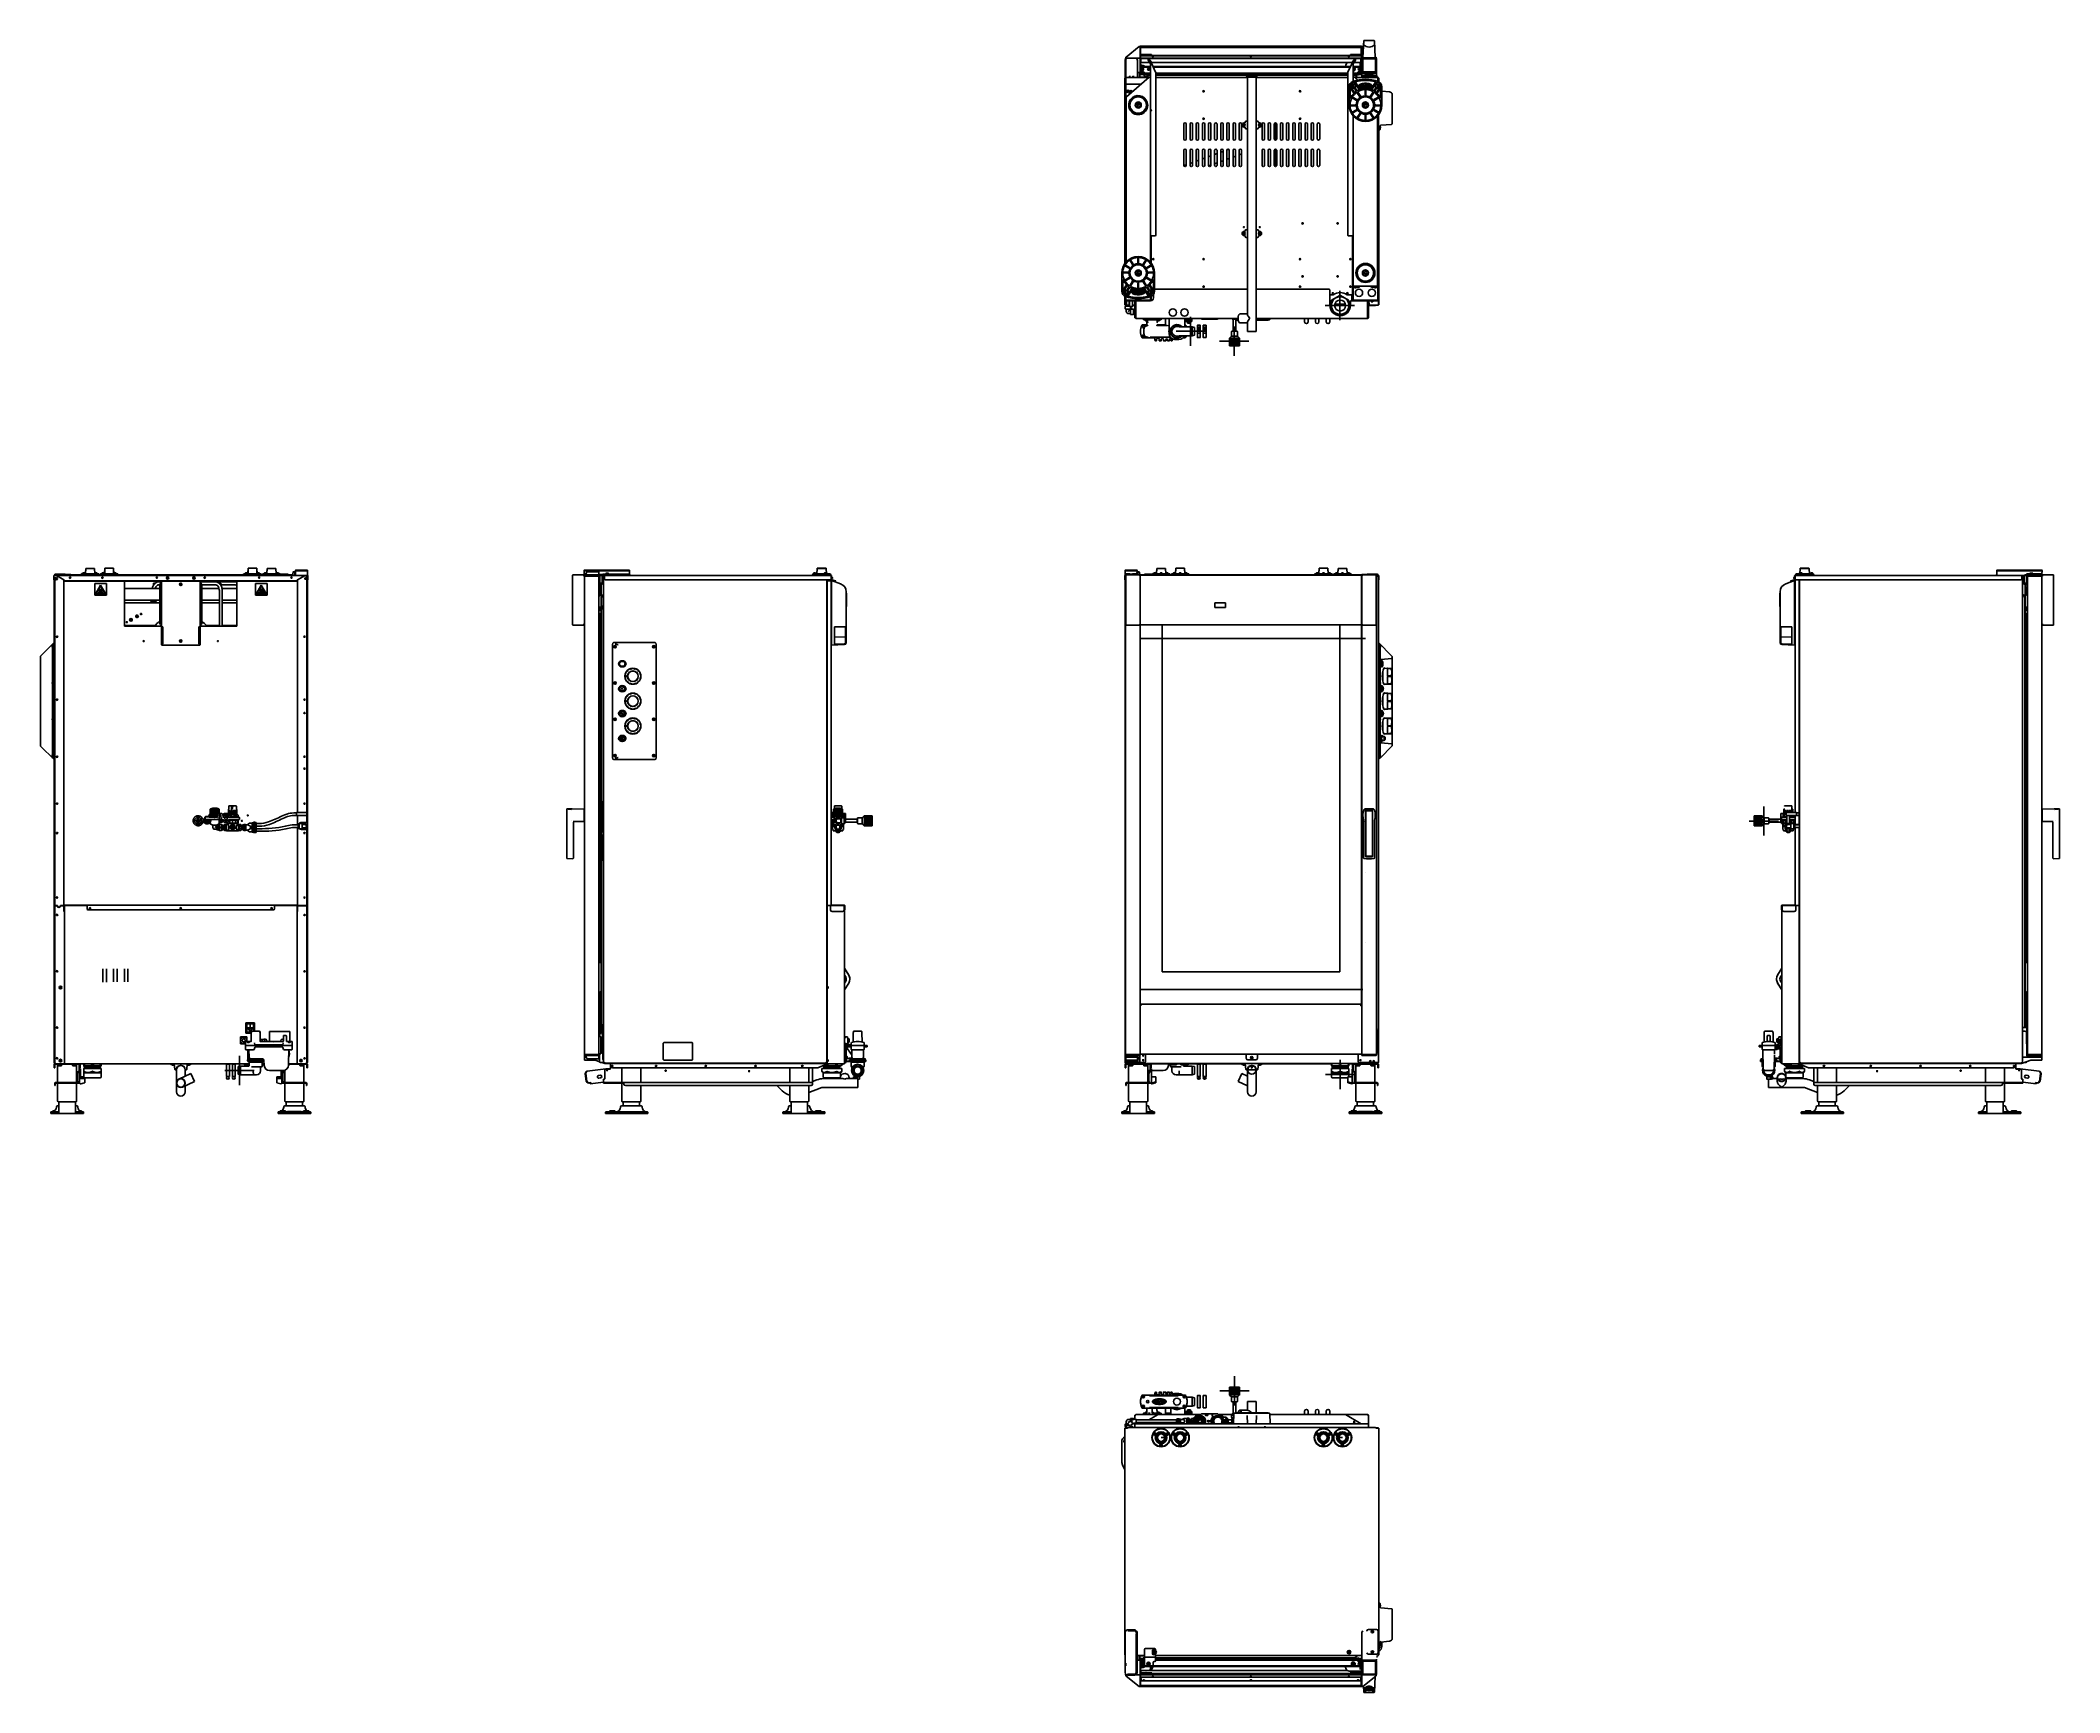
# Model space of a CAD drawing. Header units: millimetres. Extents: x 900 to 7803, y 2935 to 8583.
import ezdxf

# ---------------------------------------------------------------- set-up
doc = ezdxf.new("R2010")
doc.units = ezdxf.units.MM
doc.header["$LTSCALE"] = 676.148
doc.layers.get('0').update_dxf_attribs({"linetype": 'CONTINUOUS'})
for name, color, linetype in [('02___PRT_ALL_AXES', 7, 'CONTINUOUS'), ('_2211', 7, 'CONTINUOUS'), ('_7182', 7, 'CONTINUOUS'), ('_9295', 7, 'CONTINUOUS'), ('ASSI', 7, 'CONTINUOUS'), ('CURVE', 7, 'CONTINUOUS'), ('GEOM', 7, 'CONTINUOUS'), ('NOGEOM', 7, 'CONTINUOUS'), ('PIPE', 7, 'CONTINUOUS')]:
    doc.layers.add(name, color=color, linetype=linetype)

msp = doc.modelspace()

# ---------------------------------------------------------------- linework, layer by layer
at = {"color": 7, "linetype": 'Continuous'}
for p, q in [((5460.6, 8580.9), (5461.2, 8569.1)), ((5460.7, 8580.8), (5463.5, 8523.9)), ((4608.6, 8491.3), (4608.6, 8514.5)), ((4608.6, 8491.2), (4608.6, 8481.7)), ((4609.5, 8520), (4609.5, 8520.7)), ((4609.5, 8520), (4609.5, 8475)), ((4611.3, 8522.5), (4612, 8522.5)), ((4618.5, 8522.5), (4612, 8522.5)), ((4657, 8522.5), (4642.6, 8522.5)), ((4657, 8522.5), (4657.7, 8522.5)), ((4659.5, 8520.7), (4659.5, 8474.3)), ((4659.5, 8474.2), (4659.5, 8520)), ((4659.5, 8495), (4659.8, 8495)), ((4659.8, 8493.7), (4659.5, 8493.7)), ((4695.5, 8493.7), (4661.3, 8493.7)), ((4661.5, 8516.5), (4662.3, 8516.5)), ((4663, 8534.2), (4663, 8534.2)), ((4672.8, 8495.5), (4672.7, 8495.6)), ((4673.8, 8495), (4672.8, 8495.5)), ((4673.9, 8495.1), (4673.8, 8495)), ((4673.8, 8495), (4673.8, 8495)), ((4673.8, 8495), (4673.8, 8495)), ((4673.8, 8495), (4673.8, 8495)), ((4673.8, 8495), (4673.8, 8495)), ((4674.1, 8494.9), (4673.8, 8495)), ((4673.9, 8495.1), (4673.9, 8495.1)), ((4701.2, 8528), (4701.2, 8528)), ((4702.6, 8527.5), (4702.6, 8527.5)), ((4703, 8527.5), (4703, 8528)), ((5379.2, 8493.7), (4703.8, 8493.7)), ((4704, 8528), (4704, 8527.5)), ((4704.4, 8527.5), (4704.5, 8527.5)), ((4705.8, 8528), (4705.8, 8528)), ((5036.2, 8528), (5036.2, 8528)), ((5037.6, 8527.5), (5037.6, 8527.5)), ((5038, 8527.5), (5038, 8528)), ((5039, 8528), (5039, 8527.5)), ((5039.4, 8527.5), (5039.5, 8527.5)), ((5040.8, 8528), (5040.8, 8528)), ((5383.5, 8502.8), (5370.3, 8474.7)), ((5371.2, 8528), (5371.2, 8528)), ((5372.6, 8527.5), (5372.6, 8527.5)), ((5373, 8527.5), (5373, 8528)), ((5374, 8528), (5374, 8527.5)), ((5374.4, 8527.5), (5374.5, 8527.5)), ((5375.8, 8528), (5375.8, 8528)), ((5383.5, 8502.4), (5383.5, 8502.8)), ((5384.5, 8507), (5384.5, 8500.5)), ((5387.5, 8500.5), (5384.5, 8500.5)), ((5385.2, 8509.3), (5389, 8514.5)), ((5385.2, 8504), (5389, 8509.2)), ((5415.8, 8493.7), (5387.5, 8493.7)), ((5390.2, 8516.2), (5392.6, 8519)), ((5392.6, 8515.1), (5390.2, 8511.1)), ((5393.1, 8516.1), (5393.1, 8519.5)), ((5393.1, 8519.5), (5393.1, 8519.5)), ((5395.6, 8517.8), (5393.1, 8519.5)), ((5412.5, 8493.7), (5412.5, 8503.9)), ((5414.1, 8534.2), (5414, 8534.2)), ((5414.7, 8509.5), (5415.8, 8509.5)), ((5415.5, 8516.5), (5414.8, 8516.5)), ((5417.5, 8495), (5417.3, 8495)), ((5417.5, 8493.7), (5417.3, 8493.7)), ((5417.5, 8474.3), (5417.5, 8520.7)), ((5419.3, 8522.5), (5465.7, 8522.5)), ((5420.7, 8476.1), (5420.7, 8518.8)), ((5421.2, 8519.3), (5463.9, 8519.3)), ((5421.9, 8523.6), (5463.2, 8523.6)), ((5422, 8522.8), (5422, 8522.5)), ((5427.9, 8523.3), (5422.5, 8523.3)), ((5429.1, 8523.3), (5455.9, 8523.3)), ((5457.2, 8523.3), (5462.5, 8523.3)), ((5463, 8522.8), (5463, 8522.5)), ((5464.4, 8518.8), (5464.4, 8476.1)), ((5467.5, 8520.7), (5467.5, 8474.3)), ((4608.7, 8455.2), (4608.7, 8459.3)), ((4608.8, 8491), (4609.5, 8491)), ((4608.8, 8482), (4609.1, 8482)), ((4610.3, 8459.4), (4609.2, 8459.4)), ((4609.3, 8482.2), (4609.5, 8482.2)), ((4609.5, 8474.3), (4609.5, 8475)), ((4610.5, 8459.6), (4609.7, 8459.6)), ((4650.2, 8456.5), (4610.8, 8456.5)), ((4650.5, 8472.5), (4657.7, 8472.5)), ((4659.5, 8473.7), (4659.4, 8473.7)), ((4673, 8473.7), (4662.5, 8473.7)), ((4665, 8486.3), (4665, 8486.3)), ((4665, 8484.5), (4665.5, 8484.5)), ((4665.5, 8483.5), (4665, 8483.5)), ((4665, 8481.7), (4665, 8481.7)), ((4665.5, 8484.5), (4665.5, 8484.6)), ((4665.5, 8483.4), (4665.5, 8483.5)), ((4692.3, 8463.4), (4692.2, 8463.4)), ((4695.5, 8463.4), (4692.3, 8463.4)), ((5370, 8463.4), (4713, 8463.4)), ((5022.5, 8457), (5022.5, 8455.7)), ((5022.5, 8457), (5026.5, 8457)), ((5024.6, 8463.4), (5024.6, 8463.7)), ((5024.6, 8463.7), (5058.5, 8463.7)), ((5056.5, 8457), (5060.5, 8457)), ((5058.5, 8463.7), (5058.5, 8463.4)), ((5060.5, 8457), (5060.5, 8457)), ((5060.5, 8457), (5060.5, 8455.7)), ((5390.8, 8463.4), (5387.5, 8463.4)), ((5390.8, 8463.4), (5390.8, 8463.4)), ((5414.5, 8473.7), (5404, 8473.7)), ((5404.9, 8456.5), (5404.9, 8455.5)), ((5411.5, 8484.5), (5412.1, 8484.5)), ((5411.5, 8484.5), (5411.5, 8484.5)), ((5412.1, 8483.5), (5411.5, 8483.5)), ((5411.5, 8483.4), (5411.5, 8483.4)), ((5412, 8486.3), (5412.1, 8486.3)), ((5412.1, 8481.7), (5412, 8481.7)), ((5417.6, 8473.7), (5417.5, 8473.7)), ((5463.9, 8475.6), (5421.2, 8475.6)), ((5424.5, 8458), (5471.5, 8458)), ((5424.5, 8458), (5424.5, 8456.7)), ((5427.5, 8472), (5427.5, 8471.7)), ((5428.2, 8467.9), (5428.2, 8467.9)), ((5429.7, 8467.5), (5429.8, 8467.5)), ((5430.2, 8467.5), (5430.2, 8467.9)), ((5430.8, 8469.4), (5430.8, 8469.4)), ((5431.2, 8467.9), (5431.2, 8467.5)), ((5431.6, 8467.5), (5431.7, 8467.5)), ((5433, 8469.1), (5433, 8469.4)), ((5433.2, 8467.9), (5433.2, 8467.9)), ((5433.5, 8458), (5433.5, 8456.7)), ((5434, 8469.4), (5434, 8469.1)), ((5436.3, 8469.4), (5436.3, 8469.4)), ((5436.5, 8462.2), (5436.3, 8462.1)), ((5440.3, 8462.2), (5436.5, 8462.2)), ((5439, 8462.7), (5438.5, 8462.2)), ((5439, 8462.7), (5440.9, 8462.7)), ((5439.5, 8472), (5439.5, 8471.7)), ((5440.3, 8462.7), (5440.3, 8467.4)), ((5440.6, 8461), (5440.6, 8461)), ((5441.2, 8462.9), (5441.2, 8463)), ((5442.6, 8463.5), (5442.5, 8463.5)), ((5442.8, 8461), (5442.8, 8461.3)), ((5443, 8462.9), (5443, 8463.5)), ((5443.8, 8461.3), (5443.8, 8461)), ((5444, 8463.5), (5444, 8462.9)), ((5444.4, 8463.5), (5444.4, 8463.5)), ((5445.8, 8463), (5445.8, 8462.9)), ((5446.1, 8461), (5446.1, 8461)), ((5446.2, 8462.7), (5448, 8462.7)), ((5450.5, 8462.2), (5446.7, 8462.2)), ((5446.8, 8462.7), (5446.8, 8467.4)), ((5448, 8462.7), (5448.5, 8462.2)), ((5450, 8462.2), (5450, 8462.2)), ((5450.2, 8462.2), (5450.2, 8462.2)), ((5450.2, 8462.2), (5450.2, 8462.2)), ((5450.5, 8472), (5450.5, 8471.7)), ((5450.5, 8462.2), (5450.7, 8462.1)), ((5453.8, 8469.4), (5453.8, 8469.4)), ((5456, 8469.1), (5456, 8469.4)), ((5457, 8469.4), (5457, 8469.1)), ((5459.3, 8469.4), (5459.3, 8469.4)), ((5462.5, 8472), (5462.5, 8471.7)), ((5471.5, 8458), (5471.5, 8458)), ((5471.5, 8458), (5471.5, 8456.7)), ((5473.5, 8454.5), (5473.5, 8453.5)), ((5474.5, 8453.5), (5473.5, 8453.5)), ((5012.2, 8293), (5012.2, 8294)), ((5012.2, 8294), (5013.5, 8294)), ((5013.5, 8293), (5012.2, 8293)), ((5013.5, 8294), (5014, 8294.5)), ((5014, 8292.5), (5013.5, 8293)), ((5014, 8294.5), (5014, 8295.8)), ((5014, 8295.8), (5015, 8295.8)), ((5014, 8291.2), (5014, 8292.5)), ((5015, 8291.2), (5014, 8291.2)), ((5015, 8295.8), (5015, 8294.5)), ((5015, 8294.5), (5015.5, 8294)), ((5015.5, 8293), (5015, 8292.5)), ((5015, 8292.5), (5015, 8291.2)), ((5015.5, 8294), (5016.8, 8294)), ((5016.8, 8293), (5015.5, 8293)), ((5016.8, 8294), (5016.8, 8293)), ((5066.2, 8293), (5066.2, 8294)), ((5066.2, 8294), (5067.5, 8294)), ((5067.5, 8293), (5066.2, 8293)), ((5067.5, 8294), (5068, 8294.5)), ((5068, 8292.5), (5067.5, 8293)), ((5068, 8294.5), (5068, 8295.8)), ((5068, 8295.8), (5069, 8295.8)), ((5068, 8291.2), (5068, 8292.5)), ((5069, 8291.2), (5068, 8291.2)), ((5069, 8295.8), (5069, 8294.5)), ((5069, 8294.5), (5069.5, 8294)), ((5069.5, 8293), (5069, 8292.5)), ((5069, 8292.5), (5069, 8291.2)), ((5069.5, 8294), (5070.8, 8294)), ((5070.8, 8293), (5069.5, 8293)), ((5070.8, 8294), (5070.8, 8293)), ((5121.5, 8241.6), (5121.5, 8301.3)), ((5472.5, 7742.2), (5472.5, 8325.3)), ((5480.5, 8286), (5481, 8286)), ((5481, 8285), (5480.5, 8285)), ((5481, 8286), (5481, 8286.1)), ((5481, 8284.9), (5481, 8285)), ((5121.5, 8151.6), (5121.5, 8211.3)), ((5012.2, 7923), (5013.5, 7923)), ((5012.2, 7922), (5012.2, 7923)), ((5013.5, 7922), (5012.2, 7922)), ((5013.5, 7923), (5014, 7923.5)), ((5014, 7921.5), (5013.5, 7922)), ((5014, 7924.8), (5015, 7924.8)), ((5014, 7923.5), (5014, 7924.8)), ((5014, 7920.2), (5014, 7921.5)), ((5015, 7920.2), (5014, 7920.2)), ((5015, 7924.8), (5015, 7923.5)), ((5015, 7923.5), (5015.5, 7923)), ((5015.5, 7922), (5015, 7921.5)), ((5015, 7921.5), (5015, 7920.2)), ((5015.5, 7923), (5016.8, 7923)), ((5016.8, 7922), (5015.5, 7922)), ((5016.8, 7923), (5016.8, 7922)), ((5066.2, 7923), (5067.5, 7923)), ((5066.2, 7922), (5066.2, 7923)), ((5067.5, 7922), (5066.2, 7922)), ((5067.5, 7923), (5068, 7923.5)), ((5068, 7921.5), (5067.5, 7922)), ((5068, 7924.8), (5069, 7924.8)), ((5068, 7923.5), (5068, 7924.8)), ((5068, 7920.2), (5068, 7921.5)), ((5069, 7920.2), (5068, 7920.2)), ((5069, 7924.8), (5069, 7923.5)), ((5069, 7923.5), (5069.5, 7923)), ((5069.5, 7922), (5069, 7921.5)), ((5069, 7921.5), (5069, 7920.2)), ((5069.5, 7923), (5070.8, 7923)), ((5070.8, 7922), (5069.5, 7922)), ((5070.8, 7923), (5070.8, 7922)), ((5384.5, 7914), (5384.5, 7914.2)), ((5387.5, 7914), (5384.5, 7914)), ((5472.5, 7742.2), (5471, 7742.2)), ((4609, 7664.6), (4609, 7673.6)), ((4625.5, 7674.1), (4609.5, 7674.1)), ((4626.5, 7664.1), (4609.5, 7664.1)), ((4610, 7676.1), (4610, 7674.6)), ((4624, 7676.1), (4610, 7676.1)), ((4610, 7674.6), (4625.5, 7674.6)), ((4610.5, 7674.6), (4610.5, 7674.1)), ((4612, 7663.6), (4612, 7657.1)), ((4624, 7661.1), (4624, 7663.6)), ((4627, 7664.6), (4627, 7672.6)), ((4633.2, 7672.6), (4627, 7672.6)), ((4627, 7646.6), (4627, 7663.6)), ((4636.5, 7664.1), (4627.5, 7664.1)), ((4637, 7663.6), (4637, 7646.6)), ((4637.5, 7663.1), (4637.5, 7647.1)), ((4639, 7663.1), (4637.5, 7663.1)), ((4639, 7647.1), (4639, 7663.1)), ((5385.5, 7701.2), (5383.5, 7701.2)), ((5414.7, 7694.1), (5414.7, 7694.1)), ((5416.1, 7693.6), (5416.1, 7693.6)), ((5416.5, 7693.6), (5416.5, 7694.1)), ((5417.5, 7694.1), (5417.5, 7693.6)), ((5417.9, 7693.6), (5418, 7693.6)), ((5419.3, 7694.1), (5419.3, 7694.1)), ((5472.5, 7694.6), (5430.5, 7694.6)), ((5450.2, 7689.1), (5450.2, 7689.1)), ((5451.6, 7688.6), (5451.6, 7688.6)), ((5452, 7688.6), (5452, 7689.1)), ((5453, 7689.1), (5453, 7688.6)), ((5453.4, 7688.6), (5453.5, 7688.6)), ((5454.8, 7689.1), (5454.8, 7689.1)), ((4618.5, 7655.6), (4624, 7661.1)), ((4620, 7649.1), (4626.5, 7649.1)), ((4626.5, 7661.1), (4624, 7661.1)), ((4636.5, 7646.1), (4627.5, 7646.1)), ((4637.5, 7662.6), (4637, 7662.6)), ((4637.5, 7647.6), (4637, 7647.6)), ((4639, 7647.1), (4637.5, 7647.1)), ((4678, 7624.6), (4678, 7624.6)), ((4679.7, 7624.1), (4679.8, 7624.1)), ((4679.8, 7624.1), (4679.8, 7624.6)), ((4680.8, 7624.6), (4680.8, 7624.1)), ((4680.9, 7624.1), (4680.9, 7624.1)), ((4682.6, 7624.6), (4682.6, 7624.6)), ((4720.4, 7624.6), (4720.4, 7624.6)), ((4722.2, 7624.1), (4722.2, 7624.6)), ((4722.2, 7624.1), (4722.2, 7624.1)), ((4723.2, 7624.6), (4723.2, 7624.1)), ((4723.3, 7624.1), (4723.3, 7624.1)), ((4725, 7624.6), (4725, 7624.6)), ((4816, 7621.6), (4816, 7632.6)), ((4816, 7622.6), (4820.2, 7622.6)), ((4816, 7621.8), (4820.2, 7621.8)), ((4816, 7621.6), (4837, 7621.6)), ((4820.2, 7631.6), (4824.4, 7631.6)), ((4820.2, 7621.8), (4820.2, 7631.6)), ((4831.4, 7620.6), (4821.6, 7620.6)), ((4821.6, 7620.6), (4821.6, 7616.6)), ((4831.4, 7616.6), (4821.6, 7616.6)), ((4824.4, 7621.8), (4824.4, 7631.6)), ((4824.4, 7622.6), (4828.6, 7622.6)), ((4824.4, 7621.8), (4828.6, 7621.8)), ((4826.5, 7620.6), (4826.5, 7616.6)), ((4828.6, 7631.6), (4832.8, 7631.6)), ((4828.6, 7621.8), (4828.6, 7631.6)), ((4831.4, 7620.6), (4831.4, 7616.6)), ((4832.8, 7621.8), (4832.8, 7631.6)), ((4832.8, 7622.6), (4837, 7622.6)), ((4832.8, 7621.8), (4837, 7621.8)), ((4837, 7621.6), (4837, 7632.6)), ((4855.5, 7567.2), (4855.5, 7608.9)), ((4864.9, 7609.1), (4855.7, 7609.1)), ((4855.8, 7595.3), (4855.8, 7597.3)), ((4855.8, 7594.1), (4864.8, 7594.1)), ((4856, 7597.6), (4864.5, 7597.6)), ((4864.5, 7595.1), (4856, 7595.1)), ((4856.3, 7602.1), (4864.3, 7602.1)), ((4856.3, 7597.6), (4856.3, 7602.1)), ((4857.3, 7594.1), (4857.3, 7595.1)), ((4858.3, 7597.6), (4858.3, 7602.1)), ((4862.3, 7597.6), (4862.3, 7602.1)), ((4862.9, 7602.1), (4862.9, 7600.7)), ((4863.6, 7600.7), (4862.9, 7600.7)), ((4863.3, 7594.1), (4863.3, 7595.1)), ((4863.6, 7602.1), (4863.6, 7600.7)), ((4864.3, 7597.6), (4864.3, 7602.1)), ((4864.8, 7595.3), (4864.8, 7597.3)), ((4865, 7567.2), (4865, 7608.9)), ((4875.5, 7567.2), (4875.5, 7608.9)), ((4884.9, 7609.1), (4875.7, 7609.1)), ((4875.8, 7595.3), (4875.8, 7597.3)), ((4875.8, 7594.1), (4884.8, 7594.1)), ((4876, 7597.6), (4884.5, 7597.6)), ((4884.5, 7595.1), (4876, 7595.1)), ((4876.3, 7602.1), (4884.3, 7602.1)), ((4876.3, 7597.6), (4876.3, 7602.1)), ((4877.3, 7594.1), (4877.3, 7595.1)), ((4878.3, 7597.6), (4878.3, 7602.1)), ((4882.3, 7597.6), (4882.3, 7602.1)), ((4882.9, 7602.1), (4882.9, 7600.7)), ((4883.6, 7600.7), (4882.9, 7600.7)), ((4883.3, 7594.1), (4883.3, 7595.1)), ((4883.6, 7602.1), (4883.6, 7600.7)), ((4884.3, 7597.6), (4884.3, 7602.1)), ((4884.8, 7595.3), (4884.8, 7597.3)), ((4885, 7567.2), (4885, 7608.9)), ((4864.9, 7567.1), (4855.7, 7567.1)), ((4864, 7582.1), (4856.5, 7582.1)), ((4884.9, 7567.1), (4875.7, 7567.1)), ((4884, 7582.1), (4876.5, 7582.1)), ((4975.2, 7588.4), (4975.2, 7589.7)), ((4989.2, 7588.4), (4989.2, 7589.7)), ((1119.9, 6759.5), (1119.9, 6779)), ((1119.9, 6779), (1149.9, 6779)), ((1149.9, 6759.5), (1149.9, 6779)), ((1609.9, 6759.5), (1609.9, 6779)), ((1609.9, 6779), (1639.9, 6779)), ((1639.9, 6759.5), (1639.9, 6779)), ((1765.3, 6766.5), (1767.9, 6766.5)), ((1772.4, 6770), (1772.5, 6754.5)), ((1812.9, 6770), (1812.7, 6754.5)), ((2759.4, 6770), (2759.5, 6759.5)), ((2770.4, 6766.5), (2770, 6766.5)), ((2770.4, 6766.5), (2807.8, 6766.5)), ((2913.6, 6770), (2913.5, 6757.9)), ((3556.1, 6777), (3556.1, 6779)), ((3556.1, 6779), (3586.1, 6779)), ((3586.1, 6769.3), (3586.1, 6779)), ((4608.6, 6759.5), (4608.5, 6770)), ((4649, 6770), (4648.9, 6759.5)), ((4653.5, 6766.5), (4656.1, 6766.5)), ((4781.5, 6769.4), (4781.5, 6779)), ((4781.5, 6779), (4811.5, 6779)), ((4811.5, 6769.4), (4811.5, 6779)), ((5271.5, 6769.4), (5271.5, 6779)), ((5271.5, 6779), (5301.5, 6779)), ((5301.5, 6769.4), (5301.5, 6779)), ((6916.4, 6769.3), (6916.4, 6779)), ((6916.4, 6779), (6946.4, 6779)), ((6946.4, 6777), (6946.4, 6779)), ((7588.9, 6770), (7589, 6754.5)), ((7743, 6759.5), (7743.1, 6770)), ((948.4, 6755.5), (948.4, 6754.3)), ((948.4, 6755.5), (986.4, 6755.5)), ((986.4, 6755.6), (986.4, 6755.5)), ((986.4, 6755.5), (986.4, 6754.3)), ((1044.7, 6761.6), (1044.7, 6761.6)), ((1046.4, 6762), (1046.4, 6762)), ((1048.1, 6762.5), (1048.1, 6762.5)), ((1048.2, 6762), (1048.2, 6762.5)), ((1049.2, 6762.5), (1049.2, 6762)), ((1049.2, 6762.5), (1049.2, 6762.5)), ((1051, 6762), (1051, 6762)), ((1088.8, 6762), (1088.8, 6762)), ((1090.5, 6762.5), (1090.5, 6762.5)), ((1090.6, 6762), (1090.6, 6762.5)), ((1091.6, 6762.5), (1091.6, 6762)), ((1091.7, 6762.5), (1091.6, 6762.5)), ((1093.4, 6762), (1093.4, 6762)), ((1111.4, 6762), (1111.4, 6762)), ((1113.1, 6762.5), (1113.1, 6762.5)), ((1113.2, 6762), (1113.2, 6762.5)), ((1114.2, 6762.5), (1114.2, 6762)), ((1114.2, 6762.5), (1114.2, 6762.5)), ((1116, 6762), (1116, 6762)), ((1153.8, 6762), (1153.8, 6762)), ((1155.5, 6762.5), (1155.5, 6762.5)), ((1155.6, 6762), (1155.6, 6762.5)), ((1156.6, 6762.5), (1156.6, 6762)), ((1156.7, 6762.5), (1156.6, 6762.5)), ((1158.4, 6762), (1158.4, 6762)), ((1187.9, 6709), (1307.7, 6709)), ((1332.6, 6744.5), (1332.6, 6745.5)), ((1332.6, 6745.5), (1333.9, 6745.5)), ((1333.9, 6744.5), (1332.6, 6744.5)), ((1333.9, 6745.5), (1334.4, 6746)), ((1334.4, 6744), (1333.9, 6744.5)), ((1334.4, 6746), (1334.4, 6747.3)), ((1334.4, 6747.3), (1335.4, 6747.3)), ((1334.4, 6742.7), (1334.4, 6744)), ((1335.4, 6742.7), (1334.4, 6742.7)), ((1335.4, 6747.3), (1335.4, 6746)), ((1335.4, 6746), (1335.9, 6745.5)), ((1335.9, 6744.5), (1335.4, 6744)), ((1335.4, 6744), (1335.4, 6742.7)), ((1335.9, 6745.5), (1337.2, 6745.5)), ((1337.2, 6744.5), (1335.9, 6744.5)), ((1337.2, 6745.5), (1337.2, 6744.5)), ((1377.4, 6723), (1377.4, 6724)), ((1377.4, 6724), (1378.9, 6724)), ((1378.9, 6723), (1377.4, 6723)), ((1378.9, 6724), (1379.4, 6724.5)), ((1379.4, 6722.5), (1378.9, 6723)), ((1379.4, 6724.5), (1379.4, 6726)), ((1379.4, 6726), (1380.4, 6726)), ((1379.4, 6721), (1379.4, 6722.5)), ((1380.4, 6721), (1379.4, 6721)), ((1380.4, 6726), (1380.4, 6724.5)), ((1380.4, 6724.5), (1380.9, 6724)), ((1380.9, 6723), (1380.4, 6722.5)), ((1380.4, 6722.5), (1380.4, 6721)), ((1380.9, 6724), (1382.4, 6724)), ((1382.4, 6723), (1380.9, 6723)), ((1382.4, 6724), (1382.4, 6723)), ((1422.6, 6744.5), (1422.6, 6745.5)), ((1422.6, 6745.5), (1423.9, 6745.5)), ((1423.9, 6744.5), (1422.6, 6744.5)), ((1423.9, 6745.5), (1424.4, 6746)), ((1424.4, 6744), (1423.9, 6744.5)), ((1424.4, 6746), (1424.4, 6747.3)), ((1424.4, 6747.3), (1425.4, 6747.3)), ((1424.4, 6742.7), (1424.4, 6744)), ((1425.4, 6742.7), (1424.4, 6742.7)), ((1425.4, 6747.3), (1425.4, 6746)), ((1425.4, 6746), (1425.9, 6745.5)), ((1425.9, 6744.5), (1425.4, 6744)), ((1425.4, 6744), (1425.4, 6742.7)), ((1425.9, 6745.5), (1427.2, 6745.5)), ((1427.2, 6744.5), (1425.9, 6744.5)), ((1427.2, 6745.5), (1427.2, 6744.5)), ((1452, 6709), (1510.8, 6709)), ((1521, 6709), (1571.9, 6709)), ((1601.4, 6762), (1601.4, 6762)), ((1603.1, 6762.5), (1603.1, 6762.5)), ((1603.2, 6762), (1603.2, 6762.5)), ((1604.2, 6762.5), (1604.2, 6762)), ((1604.2, 6762.5), (1604.2, 6762.5)), ((1606, 6762), (1606, 6762)), ((1643.8, 6762), (1643.8, 6762)), ((1645.5, 6762.5), (1645.5, 6762.5)), ((1645.6, 6762), (1645.6, 6762.5)), ((1646.6, 6762.5), (1646.6, 6762)), ((1646.7, 6762.5), (1646.6, 6762.5)), ((1648.4, 6762), (1648.4, 6762)), ((1666.4, 6762), (1666.4, 6762)), ((1668.1, 6762.5), (1668.1, 6762.5)), ((1668.2, 6762), (1668.2, 6762.5)), ((1669.2, 6762.5), (1669.2, 6762)), ((1669.2, 6762.5), (1669.2, 6762.5)), ((1671, 6762), (1671, 6762)), ((1708.8, 6762), (1708.8, 6762)), ((1710.5, 6762.5), (1710.5, 6762.5)), ((1710.6, 6762), (1710.6, 6762.5)), ((1711.6, 6762.5), (1711.6, 6762)), ((1711.7, 6762.5), (1711.6, 6762.5)), ((1713.4, 6762), (1713.4, 6762)), ((1715, 6761.6), (1715, 6761.6)), ((1769.4, 6765.1), (1769.5, 6757.5)), ((1772.5, 6755.5), (1771.4, 6755.5)), ((1811.4, 6751.5), (1811.7, 6751.5)), ((2759.6, 6751.5), (2759.6, 5116.5)), ((2759.6, 6751.5), (2809.6, 6751.5)), ((2759.8, 6755.7), (2759.8, 6756)), ((2765.5, 6759), (2760, 6759)), ((2760.3, 6756.5), (2764.6, 6756.5)), ((2760.6, 6755.5), (2808.5, 6755.5)), ((2763.4, 6755.6), (2762.9, 6755.5)), ((2766.8, 6763.4), (2764.8, 6756.9)), ((2809.6, 6704.2), (2809.6, 5116.5)), ((2812.4, 6756.7), (2813.1, 6756.5)), ((2812.6, 6713.3), (2812.6, 6713.3)), ((2812.6, 6711), (2812.9, 6711)), ((2812.9, 6710), (2812.6, 6710)), ((2812.6, 6707.8), (2812.6, 6707.8)), ((2812.6, 6703.3), (2812.6, 6703.3)), ((2812.6, 6701), (2812.9, 6701)), ((2812.9, 6700), (2812.6, 6700)), ((2812.6, 6697.8), (2812.6, 6697.8)), ((2830.3, 6755.5), (2830.3, 6754.3)), ((2830.3, 6755.5), (2915.3, 6755.5)), ((2842.9, 6758.5), (2831.9, 6758.5)), ((2834.4, 6758.5), (2834.4, 6758)), ((2834.6, 6761.6), (2834.6, 6761.6)), ((2836.9, 6761.6), (2836.9, 6761.9)), ((2837.9, 6761.9), (2837.9, 6761.6)), ((2840.1, 6761.6), (2840.1, 6761.6)), ((2840.4, 6758.5), (2840.4, 6758)), ((2915.3, 6755.5), (2915.2, 6754.3)), ((2915.3, 6755.6), (2915.3, 6755.5)), ((3544.1, 6762), (3544.1, 6762)), ((3545.5, 6762.5), (3545.4, 6762.5)), ((3545.9, 6762), (3545.9, 6762.5)), ((3546.9, 6762.5), (3546.9, 6762)), ((3547.3, 6762.5), (3547.3, 6762.5)), ((3548.7, 6762), (3548.7, 6762)), ((3580.9, 6762), (3580.9, 6762)), ((3582.2, 6762.5), (3582.2, 6762.5)), ((3582.7, 6762), (3582.7, 6762.5)), ((3583.7, 6762.5), (3583.7, 6762)), ((3584.1, 6762.5), (3584.1, 6762.5)), ((3585.5, 6762), (3585.5, 6762)), ((3607.3, 6747.3), (3607.3, 6747.3)), ((3607.3, 6745.5), (3607.9, 6745.5)), ((3607.9, 6744.5), (3607.3, 6744.5)), ((3607.3, 6742.7), (3607.3, 6742.7)), ((3607.9, 6745.6), (3607.9, 6745.6)), ((3607.9, 6744.5), (3607.9, 6744.5)), ((4608.7, 6754.5), (4608.6, 6757.1)), ((4609.1, 6759), (4617, 6759)), ((4609.6, 6754), (4609.2, 6754)), ((4609.5, 6751.5), (4609.5, 5116.5)), ((4609.5, 6751.5), (4610.7, 6751.5)), ((4610.8, 6755.5), (4610.6, 6755.5)), ((4611.9, 6757.4), (4611.8, 6755.5)), ((4612, 6757.8), (4612.1, 6758.6)), ((4643.8, 6756.5), (4615.3, 6756.5)), ((4615.9, 6758), (4615.9, 6757.8)), ((4616, 6756.5), (4616, 6756.8)), ((4648.4, 6759), (4641, 6759)), ((4641.6, 6757.8), (4641.6, 6758)), ((4645.5, 6758.3), (4645.5, 6757.8)), ((4645.7, 6755.5), (4645.6, 6757.4)), ((4648.9, 6759.3), (4648.9, 6759.2)), ((4648.9, 6758.9), (4648.9, 6758.5)), ((4648.9, 6758.4), (4648.9, 6757.9)), ((4651.9, 6757.5), (4652, 6765.1)), ((4657.6, 6765.2), (4659, 6755.5)), ((4703.1, 6759), (4703.1, 6759.3)), ((4703.6, 6758.5), (4714.6, 6758.5)), ((4706.4, 6761.6), (4706.4, 6761.6)), ((4708, 6762), (4708, 6762)), ((4708.6, 6761.6), (4708.6, 6761.9)), ((4709.6, 6761.9), (4709.6, 6761.6)), ((4709.7, 6762.5), (4709.7, 6762.5)), ((4709.8, 6762), (4709.8, 6762.5)), ((4710.8, 6762.5), (4710.8, 6762)), ((4710.9, 6762.5), (4710.8, 6762.5)), ((4711.9, 6761.6), (4711.9, 6761.6)), ((4712.6, 6762), (4712.6, 6762)), ((4715.1, 6759), (4715.1, 6759.3)), ((4729.2, 6762), (4729.2, 6762)), ((4730.9, 6762.5), (4730.9, 6762.5)), ((4731, 6762), (4731, 6762.5)), ((4732, 6762.5), (4732, 6762)), ((4732.1, 6762.5), (4732, 6762.5)), ((4733.8, 6762), (4733.8, 6762)), ((4750.4, 6762), (4750.4, 6762)), ((4752.2, 6762.5), (4752.1, 6762.5)), ((4752.2, 6762), (4752.2, 6762.5)), ((4753.2, 6762.5), (4753.2, 6762)), ((4753.3, 6762.5), (4753.2, 6762.5)), ((4755, 6762), (4755, 6762)), ((4773, 6762), (4773, 6762)), ((4774.7, 6762.5), (4774.7, 6762.5)), ((4774.8, 6762), (4774.8, 6762.5)), ((4775.8, 6762.5), (4775.8, 6762)), ((4775.9, 6762.5), (4775.8, 6762.5)), ((4777.6, 6762), (4777.6, 6762)), ((4794.2, 6762), (4794.2, 6762)), ((4795.9, 6762.5), (4795.9, 6762.5)), ((4796, 6762), (4796, 6762.5)), ((4797, 6762.5), (4797, 6762)), ((4797.1, 6762.5), (4797, 6762.5)), ((4798.8, 6762), (4798.8, 6762)), ((4815.4, 6762), (4815.4, 6762)), ((4817.2, 6762.5), (4817.1, 6762.5)), ((4817.2, 6762), (4817.2, 6762.5)), ((4818.2, 6762.5), (4818.2, 6762)), ((4818.3, 6762.5), (4818.2, 6762.5)), ((4820, 6762), (4820, 6762)), ((5263, 6762), (5263, 6762)), ((5264.7, 6762.5), (5264.7, 6762.5)), ((5264.8, 6762), (5264.8, 6762.5)), ((5265.8, 6762.5), (5265.8, 6762)), ((5265.9, 6762.5), (5265.8, 6762.5)), ((5267.6, 6762), (5267.6, 6762)), ((5284.2, 6762), (5284.2, 6762)), ((5285.9, 6762.5), (5285.9, 6762.5)), ((5286, 6762), (5286, 6762.5)), ((5287, 6762.5), (5287, 6762)), ((5287.1, 6762.5), (5287, 6762.5)), ((5288.8, 6762), (5288.8, 6762)), ((5305.4, 6762), (5305.4, 6762)), ((5307.2, 6762.5), (5307.1, 6762.5)), ((5307.2, 6762), (5307.2, 6762.5)), ((5308.2, 6762.5), (5308.2, 6762)), ((5308.3, 6762.5), (5308.2, 6762.5)), ((5310, 6762), (5310, 6762)), ((5328, 6762), (5328, 6762)), ((5329.7, 6762.5), (5329.7, 6762.5)), ((5329.8, 6762), (5329.8, 6762.5)), ((5330.8, 6762.5), (5330.8, 6762)), ((5330.9, 6762.5), (5330.8, 6762.5)), ((5332.6, 6762), (5332.6, 6762)), ((5349.2, 6762), (5349.2, 6762)), ((5350.9, 6762.5), (5350.9, 6762.5)), ((5351, 6762), (5351, 6762.5)), ((5352, 6762.5), (5352, 6762)), ((5352.1, 6762.5), (5352, 6762.5)), ((5353.8, 6762), (5353.8, 6762)), ((5367.9, 6759), (5367.9, 6759.3)), ((5368.4, 6758.5), (5379.4, 6758.5)), ((5370.4, 6762), (5370.4, 6762)), ((5376.9, 6757.7), (5370.9, 6757.7)), ((5371.3, 6757.3), (5370.9, 6757.7)), ((5370.9, 6756.9), (5371.3, 6757.3)), ((5376.9, 6756.9), (5370.9, 6756.9)), ((5371.2, 6761.6), (5371.2, 6761.6)), ((5371.3, 6757.3), (5376.5, 6757.3)), ((5372.2, 6762.5), (5372.1, 6762.5)), ((5372.2, 6762), (5372.2, 6762.5)), ((5373.2, 6762.5), (5373.2, 6762)), ((5373.3, 6762.5), (5373.2, 6762.5)), ((5373.4, 6761.6), (5373.4, 6761.9)), ((5374.4, 6761.9), (5374.4, 6761.6)), ((5375, 6762), (5375, 6762)), ((5376.5, 6757.3), (5376.9, 6757.7)), ((5376.9, 6756.9), (5376.5, 6757.3)), ((5376.7, 6761.6), (5376.7, 6761.6)), ((5379.9, 6759), (5379.9, 6759.3)), ((5466.4, 6755.5), (5466.2, 6755.5)), ((5466.3, 6751.5), (5467.5, 6751.5)), ((5467.5, 6755.5), (5473, 6755.5)), ((5467.5, 6751.5), (5467.5, 5116.5)), ((5473, 6755.6), (5473, 6755.5)), ((5473, 6755.5), (5473, 6754.3)), ((6894.6, 6745.6), (6894.6, 6745.5)), ((6894.6, 6745.5), (6895.2, 6745.5)), ((6895.2, 6744.5), (6894.6, 6744.5)), ((6894.6, 6744.5), (6894.6, 6744.4)), ((6895.1, 6747.3), (6895.2, 6747.3)), ((6895.2, 6742.7), (6895.1, 6742.7)), ((6917, 6762), (6917, 6762)), ((6918.4, 6762.5), (6918.3, 6762.5)), ((6918.8, 6762), (6918.8, 6762.5)), ((6919.8, 6762.5), (6919.8, 6762)), ((6920.2, 6762.5), (6920.2, 6762.5)), ((6921.6, 6762), (6921.6, 6762)), ((6953.8, 6762), (6953.8, 6762)), ((6955.1, 6762.5), (6955.1, 6762.5)), ((6955.6, 6762), (6955.6, 6762.5)), ((6956.6, 6762.5), (6956.6, 6762)), ((6957, 6762.5), (6957, 6762.5)), ((6958.4, 6762), (6958.4, 6762)), ((7587.2, 6755.5), (7587.2, 6754.3)), ((7587.2, 6755.5), (7589, 6755.5)), ((7673.9, 6754), (7680, 6754)), ((7679.8, 6754), (7689.8, 6756.7)), ((7679.8, 6754.5), (7679.8, 6754)), ((7680, 6754), (7690, 6756.7)), ((7680, 6754.1), (7680, 6754)), ((7680, 6754), (7680, 6754)), ((7689.6, 6711), (7689.9, 6711)), ((7689.9, 6710), (7689.6, 6710)), ((7689.6, 6701), (7689.9, 6701)), ((7689.9, 6700), (7689.6, 6700)), ((7689.9, 6713.3), (7689.9, 6713.3)), ((7689.9, 6707.8), (7689.9, 6707.8)), ((7689.9, 6703.3), (7689.9, 6703.3)), ((7689.9, 6697.8), (7689.9, 6697.8)), ((7692.1, 6759), (7702.6, 6759)), ((7692.9, 6751.5), (7692.9, 5116.5)), ((7692.9, 6751.5), (7742.9, 6751.5)), ((7693, 6759), (7693, 6754.5)), ((7741.8, 6755.5), (7694, 6755.5)), ((7702.3, 6759.3), (7702.4, 6762)), ((7711.4, 6762), (7702.4, 6762)), ((7702.5, 6759.3), (7702.6, 6762)), ((7711.2, 6759), (7742.5, 6759)), ((7711.4, 6762), (7711.5, 6759.3)), ((7711.6, 6762.3), (7711.5, 6762.1)), ((7713.7, 6756.5), (7742.2, 6756.5)), ((7742.7, 6755.7), (7742.7, 6756)), ((7742.9, 6751.5), (7742.9, 5116.5)), ((1278.2, 6665), (1277.9, 6664.7)), ((1277.9, 6664.7), (1295.9, 6664.7)), ((1295.9, 6660.3), (1277.9, 6660.3)), ((1278.2, 6665), (1295.6, 6665)), ((1295.6, 6665), (1295.9, 6664.7)), ((2812.6, 6693.3), (2812.6, 6693.3)), ((2812.6, 6691), (2812.9, 6691)), ((2812.9, 6690), (2812.6, 6690)), ((2812.6, 6687.8), (2812.6, 6687.8)), ((2818.7, 6677.3), (2818.7, 6677.3)), ((2818.7, 6677.3), (2818.7, 5962.9)), ((2820.7, 6644.7), (2821, 6644.7)), ((2821, 6643.7), (2820.7, 6643.7)), ((2821, 6646.9), (2821, 6646.9)), ((2821, 6641.4), (2821, 6641.4)), ((2823.6, 6650.2), (2823.3, 6650.2)), ((2823.6, 6638.2), (2823.3, 6638.2)), ((2824.1, 6638.7), (2824.1, 6649.7)), ((2824.9, 6647.2), (2824.9, 6641.2)), ((2825.3, 6646.8), (2824.9, 6647.2)), ((2825.3, 6641.6), (2824.9, 6641.2)), ((2825.6, 6647.1), (2825.3, 6646.8)), ((2825.3, 6641.6), (2825.3, 6646.8)), ((2825.6, 6641.3), (2825.3, 6641.6)), ((7683.8, 5210.8), (7683.8, 6677.3)), ((7683.8, 6677.3), (7683.8, 6677.3)), ((7689.6, 6691), (7689.9, 6691)), ((7689.9, 6690), (7689.6, 6690)), ((7689.9, 6693.3), (7689.9, 6693.3)), ((7689.9, 6687.8), (7689.9, 6687.8)), ((1206, 6600), (1212.9, 6604)), ((1206, 6600), (1206.4, 6599.3)), ((1206.4, 6599.3), (1213.3, 6603.3)), ((1206.9, 6600.5), (1207.3, 6599.8)), ((1207.7, 6601), (1208.1, 6600.3)), ((1211.2, 6603), (1211.6, 6602.3)), ((1212.1, 6603.5), (1212.5, 6602.8)), ((1212.9, 6604), (1213.3, 6603.3)), ((1226.8, 6612), (1233.7, 6616)), ((1226.8, 6612), (1227.2, 6611.3)), ((1227.2, 6611.3), (1234.1, 6615.3)), ((1227.7, 6612.5), (1228.1, 6611.8)), ((1228.5, 6613), (1228.9, 6612.3)), ((1232, 6615), (1232.4, 6614.3)), ((1232.9, 6615.5), (1233.3, 6614.8)), ((1233.7, 6616), (1234.1, 6615.3)), ((4659.5, 6583.5), (4659.5, 5116.5)), ((4735, 6584.5), (4735, 5398.5)), ((5342, 5398.5), (5342, 6584.5)), ((5417.5, 6583.5), (5417.5, 5116.5)), ((940.4, 6511), (940.4, 6510.9)), ((940.4, 6510.5), (940.9, 6510.5)), ((940.9, 6509.5), (940.4, 6509.5)), ((940.4, 6509.1), (940.4, 6509)), ((1377.6, 6529), (1377.6, 6530)), ((1377.6, 6530), (1378.9, 6530)), ((1378.9, 6529), (1377.6, 6529)), ((1378.9, 6530), (1379.4, 6530.5)), ((1379.4, 6528.5), (1378.9, 6529)), ((1379.4, 6530.5), (1379.4, 6531.8)), ((1379.4, 6531.8), (1380.4, 6531.8)), ((1379.4, 6527.2), (1379.4, 6528.5)), ((1380.4, 6527.2), (1379.4, 6527.2)), ((1380.4, 6531.8), (1380.4, 6530.5)), ((1380.4, 6530.5), (1380.9, 6530)), ((1380.9, 6529), (1380.4, 6528.5)), ((1380.4, 6528.5), (1380.4, 6527.2)), ((1380.9, 6530), (1382.2, 6530)), ((1382.2, 6529), (1380.9, 6529)), ((1382.2, 6530), (1382.2, 6529)), ((2862.3, 6509.5), (2862.3, 6510.5)), ((2862.3, 6510.5), (2863.6, 6510.5)), ((2863.6, 6509.5), (2862.3, 6509.5)), ((2863.6, 6510.5), (2864.1, 6511)), ((2864.1, 6509), (2863.6, 6509.5)), ((2864.1, 6511), (2864.1, 6512.3)), ((2864.1, 6512.3), (2865.1, 6512.3)), ((2864.1, 6507.7), (2864.1, 6509)), ((2865.1, 6507.7), (2864.1, 6507.7)), ((2865.1, 6512.3), (2865.1, 6511)), ((2865.1, 6511), (2865.6, 6510.5)), ((2865.6, 6509.5), (2865.1, 6509)), ((2865.1, 6509), (2865.1, 6507.7)), ((2865.6, 6510.5), (2866.9, 6510.5)), ((2866.9, 6509.5), (2865.6, 6509.5)), ((2866.9, 6510.5), (2866.9, 6509.5)), ((2994.3, 6509.5), (2994.3, 6510.5)), ((2994.3, 6510.5), (2995.6, 6510.5)), ((2995.6, 6509.5), (2994.3, 6509.5)), ((2995.6, 6510.5), (2996.1, 6511)), ((2996.1, 6509), (2995.6, 6509.5)), ((2996.1, 6511), (2996.1, 6512.3)), ((2996.1, 6512.3), (2997.1, 6512.3)), ((2996.1, 6507.7), (2996.1, 6509)), ((2997.1, 6507.7), (2996.1, 6507.7)), ((2997.1, 6512.3), (2997.1, 6511)), ((2997.1, 6511), (2997.6, 6510.5)), ((2997.6, 6509.5), (2997.1, 6509)), ((2997.1, 6509), (2997.1, 6507.7)), ((2997.6, 6510.5), (2998.9, 6510.5)), ((2998.9, 6509.5), (2997.6, 6509.5)), ((2998.9, 6510.5), (2998.9, 6509.5)), ((5480.5, 6510.5), (5481, 6510.5)), ((5481, 6509.5), (5480.5, 6509.5)), ((5481, 6511), (5481, 6511)), ((5481, 6509.1), (5481, 6509.1)), ((940.4, 6387), (940.4, 6386.9)), ((940.4, 6386.5), (940.9, 6386.5)), ((940.9, 6385.5), (940.4, 6385.5)), ((940.4, 6385.1), (940.4, 6385)), ((2862.3, 6385.5), (2862.3, 6386.5)), ((2862.3, 6386.5), (2863.6, 6386.5)), ((2863.6, 6385.5), (2862.3, 6385.5)), ((2863.6, 6386.5), (2864.1, 6387)), ((2864.1, 6385), (2863.6, 6385.5)), ((2864.1, 6387), (2864.1, 6388.3)), ((2864.1, 6388.3), (2865.1, 6388.3)), ((2864.1, 6383.7), (2864.1, 6385)), ((2865.1, 6383.7), (2864.1, 6383.7)), ((2865.1, 6388.3), (2865.1, 6387)), ((2865.1, 6387), (2865.6, 6386.5)), ((2865.6, 6385.5), (2865.1, 6385)), ((2865.1, 6385), (2865.1, 6383.7)), ((2865.6, 6386.5), (2866.9, 6386.5)), ((2866.9, 6385.5), (2865.6, 6385.5)), ((2866.9, 6386.5), (2866.9, 6385.5)), ((2891.1, 6376.4), (2891.1, 6376.4)), ((2994.3, 6385.5), (2994.3, 6386.5)), ((2994.3, 6386.5), (2995.6, 6386.5)), ((2995.6, 6385.5), (2994.3, 6385.5)), ((2995.6, 6386.5), (2996.1, 6387)), ((2996.1, 6385), (2995.6, 6385.5)), ((2996.1, 6387), (2996.1, 6388.3)), ((2996.1, 6388.3), (2997.1, 6388.3)), ((2996.1, 6383.7), (2996.1, 6385)), ((2997.1, 6383.7), (2996.1, 6383.7)), ((2997.1, 6388.3), (2997.1, 6387)), ((2997.1, 6387), (2997.6, 6386.5)), ((2997.6, 6385.5), (2997.1, 6385)), ((2997.1, 6385), (2997.1, 6383.7)), ((2997.6, 6386.5), (2998.9, 6386.5)), ((2998.9, 6385.5), (2997.6, 6385.5)), ((2998.9, 6386.5), (2998.9, 6385.5)), ((5480.5, 6386.5), (5481, 6386.5)), ((5481, 6385.5), (5480.5, 6385.5)), ((5481, 6387), (5481, 6387)), ((5481, 6385.1), (5481, 6385.1)), ((5486.1, 6376.5), (5485.4, 6376.5)), ((5485.4, 6356.5), (5486.1, 6356.5)), ((2891.1, 6291.4), (2891.1, 6291.4)), ((5486.1, 6291.5), (5485.4, 6291.5)), ((940.4, 6263), (940.4, 6262.9)), ((940.4, 6262.5), (940.9, 6262.5)), ((940.9, 6261.5), (940.4, 6261.5)), ((940.4, 6261.1), (940.4, 6261)), ((2862.3, 6261.5), (2862.3, 6262.5)), ((2862.3, 6262.5), (2863.6, 6262.5)), ((2863.6, 6261.5), (2862.3, 6261.5)), ((2863.6, 6262.5), (2864.1, 6263)), ((2864.1, 6261), (2863.6, 6261.5)), ((2864.1, 6263), (2864.1, 6264.3)), ((2864.1, 6264.3), (2865.1, 6264.3)), ((2864.1, 6259.7), (2864.1, 6261)), ((2865.1, 6259.7), (2864.1, 6259.7)), ((2865.1, 6264.3), (2865.1, 6263)), ((2865.1, 6263), (2865.6, 6262.5)), ((2865.6, 6261.5), (2865.1, 6261)), ((2865.1, 6261), (2865.1, 6259.7)), ((2865.6, 6262.5), (2866.9, 6262.5)), ((2866.9, 6261.5), (2865.6, 6261.5)), ((2866.9, 6262.5), (2866.9, 6261.5)), ((2994.3, 6261.5), (2994.3, 6262.5)), ((2994.3, 6262.5), (2995.6, 6262.5)), ((2995.6, 6261.5), (2994.3, 6261.5)), ((2995.6, 6262.5), (2996.1, 6263)), ((2996.1, 6261), (2995.6, 6261.5)), ((2996.1, 6263), (2996.1, 6264.3)), ((2996.1, 6264.3), (2997.1, 6264.3)), ((2996.1, 6259.7), (2996.1, 6261)), ((2997.1, 6259.7), (2996.1, 6259.7)), ((2997.1, 6264.3), (2997.1, 6263)), ((2997.1, 6263), (2997.6, 6262.5)), ((2997.6, 6261.5), (2997.1, 6261)), ((2997.1, 6261), (2997.1, 6259.7)), ((2997.6, 6262.5), (2998.9, 6262.5)), ((2998.9, 6261.5), (2997.6, 6261.5)), ((2998.9, 6262.5), (2998.9, 6261.5)), ((5480.5, 6262.5), (5481, 6262.5)), ((5481, 6261.5), (5480.5, 6261.5)), ((5481, 6263), (5481, 6263)), ((5481, 6261.1), (5481, 6261.1)), ((5485.4, 6271.5), (5486.1, 6271.5)), ((2888.6, 6203), (2886.7, 6203)), ((2886.7, 6190), (2888.6, 6190)), ((2891.1, 6206.4), (2891.1, 6206.4)), ((5486.1, 6206.5), (5485.4, 6206.5)), ((5485.4, 6186.5), (5486.1, 6186.5)), ((5494, 6203), (5487.9, 6203)), ((5487.9, 6190), (5494, 6190)), ((940.4, 6139), (940.4, 6138.9)), ((940.4, 6138.5), (940.9, 6138.5)), ((940.9, 6137.5), (940.4, 6137.5)), ((940.4, 6137.1), (940.4, 6137)), ((2862.3, 6137.5), (2862.3, 6138.5)), ((2862.3, 6138.5), (2863.6, 6138.5)), ((2863.6, 6137.5), (2862.3, 6137.5)), ((2863.6, 6138.5), (2864.1, 6139)), ((2864.1, 6137), (2863.6, 6137.5)), ((2864.1, 6139), (2864.1, 6140.3)), ((2864.1, 6140.3), (2865.1, 6140.3)), ((2864.1, 6135.7), (2864.1, 6137)), ((2865.1, 6135.7), (2864.1, 6135.7)), ((2865.1, 6140.3), (2865.1, 6139)), ((2865.1, 6139), (2865.6, 6138.5)), ((2865.6, 6137.5), (2865.1, 6137)), ((2865.1, 6137), (2865.1, 6135.7)), ((2865.6, 6138.5), (2866.9, 6138.5)), ((2866.9, 6137.5), (2865.6, 6137.5)), ((2866.9, 6138.5), (2866.9, 6137.5)), ((2994.3, 6137.5), (2994.3, 6138.5)), ((2994.3, 6138.5), (2995.6, 6138.5)), ((2995.6, 6137.5), (2994.3, 6137.5)), ((2995.6, 6138.5), (2996.1, 6139)), ((2996.1, 6137), (2995.6, 6137.5)), ((2996.1, 6139), (2996.1, 6140.3)), ((2996.1, 6140.3), (2997.1, 6140.3)), ((2996.1, 6135.7), (2996.1, 6137)), ((2997.1, 6135.7), (2996.1, 6135.7)), ((2997.1, 6140.3), (2997.1, 6139)), ((2997.1, 6139), (2997.6, 6138.5)), ((2997.6, 6137.5), (2997.1, 6137)), ((2997.1, 6137), (2997.1, 6135.7)), ((2997.6, 6138.5), (2998.9, 6138.5)), ((2998.9, 6137.5), (2997.6, 6137.5)), ((2998.9, 6138.5), (2998.9, 6137.5)), ((5480.5, 6138.5), (5481, 6138.5)), ((5481, 6137.5), (5480.5, 6137.5)), ((5481, 6139), (5481, 6139)), ((5481, 6137.1), (5481, 6137.1)), ((2701.3, 5956), (2703.8, 5955.9)), ((2704.1, 5955.7), (2704.1, 5954.8)), ((2707.2, 5955.9), (2704.4, 5955.9)), ((2718.4, 5955.7), (2758.1, 5955)), ((2758.5, 5913.4), (2758.5, 5954.7)), ((2758.8, 5948.7), (2758.8, 5954)), ((2758.8, 5920.6), (2758.8, 5947.5)), ((2759.6, 5954.5), (2759.3, 5954.5)), ((2814.2, 5948.4), (2813.9, 5949)), ((2814.2, 5943.4), (2813.9, 5942.7)), ((2814.2, 5948.4), (2814.2, 5948.4)), ((2814.2, 5946.4), (2814.5, 5946.4)), ((2814.5, 5945.4), (2814.2, 5945.4)), ((2814.2, 5943.4), (2814.2, 5943.4)), ((2814.5, 5946.4), (2814.5, 5946.5)), ((2814.5, 5945.3), (2814.5, 5945.4)), ((2814.6, 5941), (2820.6, 5941)), ((2818.1, 5960.8), (2818.1, 5960.8)), ((2818.1, 5960.4), (2818.5, 5960.4)), ((2818.5, 5959.4), (2818.1, 5959.4)), ((2818.1, 5958.9), (2818.1, 5958.9)), ((2818.3, 5941), (2818.3, 5951)), ((2818.3, 5951), (2818.7, 5951)), ((2818.4, 5962.4), (2818.5, 5962.4)), ((2818.5, 5957.4), (2818.4, 5957.4)), ((2818.7, 5956.8), (2818.7, 5941)), ((5421.5, 5938), (5421.5, 5930)), ((5424.6, 5951.9), (5422.1, 5942.5)), ((5460.5, 5951.9), (5462.9, 5942.5)), ((5463.5, 5930), (5463.5, 5938)), ((7684.2, 5951), (7683.8, 5951)), ((7684, 5962.4), (7684, 5962.4)), ((7684, 5960.4), (7684.3, 5960.4)), ((7684.3, 5959.4), (7684, 5959.4)), ((7684, 5957.4), (7684, 5957.4)), ((7684.2, 5932), (7684.2, 5951)), ((7685.4, 5941), (7684.2, 5941)), ((7684.3, 5960.8), (7684.3, 5960.9)), ((7684.3, 5958.9), (7684.3, 5959)), ((7743.2, 5954.5), (7742.9, 5954.5)), ((7743.7, 5948.7), (7743.7, 5954)), ((7743.7, 5947.5), (7743.7, 5920.6)), ((7744, 5954.7), (7744, 5913.4)), ((7784.1, 5955.7), (7744.3, 5955)), ((7798.1, 5955.9), (7795.2, 5955.9)), ((7798.3, 5954.8), (7798.3, 5955.7)), ((1512.1, 5915.5), (1513.4, 5915.5)), ((1512.1, 5914.5), (1512.1, 5915.5)), ((1513.4, 5914.5), (1512.1, 5914.5)), ((1513.4, 5915.5), (1513.9, 5916)), ((1513.9, 5914), (1513.4, 5914.5)), ((1513.9, 5917.3), (1514.9, 5917.3)), ((1513.9, 5916), (1513.9, 5917.3)), ((1513.9, 5912.7), (1513.9, 5914)), ((1514.9, 5912.7), (1513.9, 5912.7)), ((1514.9, 5917.3), (1514.9, 5916)), ((1514.9, 5916), (1515.4, 5915.5)), ((1515.4, 5914.5), (1514.9, 5914)), ((1514.9, 5914), (1514.9, 5912.7)), ((1515.4, 5915.5), (1516.7, 5915.5)), ((1516.7, 5914.5), (1515.4, 5914.5)), ((1516.7, 5915.5), (1516.7, 5914.5)), ((1532.1, 5934), (1533.4, 5934)), ((1532.1, 5933), (1532.1, 5934)), ((1533.4, 5933), (1532.1, 5933)), ((1533.4, 5934), (1533.9, 5934.5)), ((1533.9, 5932.5), (1533.4, 5933)), ((1533.9, 5935.8), (1534.9, 5935.8)), ((1533.9, 5934.5), (1533.9, 5935.8)), ((1533.9, 5931.2), (1533.9, 5932.5)), ((1534.9, 5931.2), (1533.9, 5931.2)), ((1534.9, 5935.8), (1534.9, 5934.5)), ((1534.9, 5934.5), (1535.4, 5934)), ((1535.4, 5933), (1534.9, 5932.5)), ((1534.9, 5932.5), (1534.9, 5931.2)), ((1535.4, 5934), (1536.7, 5934)), ((1536.7, 5933), (1535.4, 5933)), ((1536.7, 5934), (1536.7, 5933)), ((1782.4, 5904.8), (1783.9, 5904.8)), ((1782.4, 5904.8), (1782.4, 5888.8)), ((1782.4, 5888.8), (1783.9, 5888.8)), ((1783.9, 5888.8), (1783.9, 5904.8)), ((1783.9, 5904.3), (1784.4, 5904.3)), ((1783.9, 5889.3), (1784.4, 5889.3)), ((1784.4, 5905.3), (1784.4, 5888.3)), ((1794.4, 5905.3), (1794.4, 5888.3)), ((1794.9, 5902.8), (1803.9, 5902.8)), ((1803.9, 5890.8), (1794.9, 5890.8)), ((1809.4, 5896.3), (1809.4, 5897.3)), ((2721.7, 5912.4), (2758.1, 5913)), ((2722.5, 5788.4), (2722.5, 5909.5)), ((2758.8, 5919.4), (2758.8, 5914)), ((2759.6, 5913.5), (2759.3, 5913.5)), ((2810.1, 5934), (2809.8, 5934)), ((2814.2, 5924.7), (2813.9, 5925.3)), ((2814.2, 5919.7), (2813.9, 5919.1)), ((2814.2, 5924.7), (2814.2, 5924.7)), ((2814.2, 5922.7), (2814.5, 5922.7)), ((2814.5, 5921.7), (2814.2, 5921.7)), ((2814.2, 5919.7), (2814.2, 5919.7)), ((2814.5, 5922.8), (2814.5, 5922.8)), ((2814.5, 5921.6), (2814.5, 5921.7)), ((2814.6, 5927), (2820.6, 5927)), ((2818.1, 5897.8), (2818.1, 5897.8)), ((2818.1, 5897.4), (2818.5, 5897.4)), ((2818.5, 5896.4), (2818.1, 5896.4)), ((2818.1, 5895.9), (2818.1, 5895.9)), ((2818.4, 5899.4), (2818.5, 5899.4)), ((2818.5, 5894.4), (2818.4, 5894.4)), ((2818.7, 5927), (2818.7, 5899.9)), ((2818.7, 5893.8), (2818.7, 5859.4)), ((3606, 5904.8), (3607.5, 5904.8)), ((3606, 5904.8), (3606, 5902.6)), ((3606, 5892.7), (3606, 5888.8)), ((3606, 5888.8), (3607.5, 5888.8)), ((3607.5, 5904.8), (3607.5, 5902.6)), ((3607.5, 5904.3), (3608, 5904.3)), ((3607.5, 5888.8), (3607.5, 5892.7)), ((3607.5, 5889.3), (3607.9, 5889.3)), ((3608, 5905.3), (3608, 5903)), ((3609.7, 5919.3), (3609.3, 5912.6)), ((3609.5, 5915.5), (3610.1, 5915.5)), ((3610.1, 5914.5), (3609.5, 5914.5)), ((3609.5, 5912.7), (3609.5, 5912.7)), ((3610.1, 5916), (3610.1, 5916)), ((3610.1, 5914.1), (3610.1, 5914.1)), ((3693.7, 5922), (3692.4, 5922)), ((3693.7, 5908), (3692.4, 5908)), ((5423.7, 5916.7), (5421.8, 5926.8)), ((5424.4, 5912.8), (5424.2, 5914)), ((5460.6, 5912.8), (5460.9, 5914)), ((5461.4, 5916.7), (5463.2, 5926.8)), ((6808.8, 5922), (6810.1, 5922)), ((6808.8, 5908), (6810.1, 5908)), ((6869.5, 5896.3), (6869.5, 5897.3)), ((6875, 5902.8), (6884, 5902.8)), ((6884, 5890.8), (6875, 5890.8)), ((6884.5, 5905.3), (6884.5, 5888.3)), ((6894.5, 5888.3), (6894.5, 5905.3)), ((6895, 5904.3), (6894.5, 5904.3)), ((6895, 5889.3), (6894.5, 5889.3)), ((6895, 5888.8), (6895, 5904.8)), ((6896.5, 5904.8), (6895, 5904.8)), ((6896.5, 5888.8), (6895, 5888.8)), ((6896.5, 5888.8), (6896.5, 5904.8)), ((7683.8, 5932.1), (7684.2, 5932)), ((7685.4, 5927), (7683.8, 5927)), ((7684, 5899.4), (7684, 5899.4)), ((7684, 5897.4), (7684.3, 5897.4)), ((7684.3, 5896.4), (7684, 5896.4)), ((7684, 5894.4), (7684, 5894.4)), ((7684.3, 5897.8), (7684.3, 5897.9)), ((7684.3, 5895.9), (7684.3, 5896)), ((7692.7, 5934), (7692.4, 5934)), ((7742.9, 5913.5), (7743.2, 5913.5)), ((7743.7, 5919.4), (7743.7, 5914)), ((7780.7, 5912.4), (7744.3, 5913)), ((7780, 5788.4), (7780, 5909.5)), ((2818.6, 5858.6), (2818.6, 5858.5)), ((2818.6, 5858.5), (2819.1, 5858.5)), ((2819.1, 5857.5), (2818.6, 5857.5)), ((2818.6, 5857.5), (2818.6, 5857.4)), ((2818.7, 5858.5), (2818.7, 5857.5)), ((2818.7, 5856.7), (2818.7, 5843.3)), ((2818.7, 5836.8), (2818.7, 5789.4)), ((2819.1, 5860.3), (2819.1, 5860.3)), ((2819.1, 5855.7), (2819.1, 5855.7)), ((2819.3, 5844.5), (2819.8, 5845)), ((2819.3, 5835.5), (2819.3, 5844.5)), ((2819.3, 5835.5), (2819.8, 5835)), ((2819.8, 5847), (2819.8, 5833)), ((2819.8, 5847), (2819.8, 5847)), ((2819.8, 5847), (2820.1, 5847)), ((2819.8, 5833), (2819.8, 5833)), ((2820.1, 5833), (2819.8, 5833)), ((2822.4, 5865.5), (2824.1, 5865.5)), ((2824.1, 5780.5), (2824.1, 5865.5)), ((2824.1, 5865.5), (2825.3, 5865.5)), ((7683.8, 5858.5), (7683.9, 5858.5)), ((7683.9, 5857.5), (7683.8, 5857.5)), ((7683.9, 5858.6), (7683.9, 5858.6)), ((7683.9, 5857.5), (7683.9, 5857.5)), ((2818.6, 5788.6), (2818.6, 5788.5)), ((2818.6, 5788.5), (2819.1, 5788.5)), ((2819.1, 5787.5), (2818.6, 5787.5)), ((2818.6, 5787.5), (2818.6, 5787.4)), ((2818.7, 5788.5), (2818.7, 5787.5)), ((2818.7, 5786.7), (2818.7, 5210.8)), ((2819.1, 5790.3), (2819.1, 5790.3)), ((2819.1, 5785.7), (2819.1, 5785.7)), ((2824.1, 5780.5), (2825.3, 5780.6)), ((7683.8, 5788.5), (7683.9, 5788.5)), ((7683.9, 5787.5), (7683.8, 5787.5)), ((7683.9, 5788.6), (7683.9, 5788.6)), ((7683.9, 5787.5), (7683.9, 5787.5)), ((4735, 5398.5), (5342, 5398.5)), ((966.6, 5345.5), (967.9, 5345.5)), ((966.6, 5344.5), (966.6, 5345.5)), ((967.9, 5344.5), (966.6, 5344.5)), ((967.9, 5345.5), (968.4, 5346)), ((968.4, 5344), (967.9, 5344.5)), ((968.4, 5347.3), (969.4, 5347.3)), ((968.4, 5346), (968.4, 5347.3)), ((968.4, 5342.7), (968.4, 5344)), ((969.4, 5342.7), (968.4, 5342.7)), ((969.4, 5347.3), (969.4, 5346)), ((969.4, 5346), (969.9, 5345.5)), ((969.9, 5344.5), (969.4, 5344)), ((969.4, 5344), (969.4, 5342.7)), ((969.9, 5345.5), (971.2, 5345.5)), ((971.2, 5344.5), (969.9, 5344.5)), ((971.2, 5345.5), (971.2, 5344.5)), ((2812.6, 5322), (2812.6, 5322)), ((2812.6, 5319.7), (2812.9, 5319.7)), ((2812.9, 5318.7), (2812.6, 5318.7)), ((2812.6, 5316.5), (2812.6, 5316.5)), ((3592.9, 5347.3), (3592.9, 5347.3)), ((3592.9, 5345.5), (3593.5, 5345.5)), ((3593.5, 5344.5), (3592.9, 5344.5)), ((3592.9, 5342.7), (3592.9, 5342.7)), ((3593.5, 5345.6), (3593.5, 5345.6)), ((3593.5, 5344.5), (3593.5, 5344.5)), ((7689.6, 5319.7), (7689.9, 5319.7)), ((7689.9, 5318.7), (7689.6, 5318.7)), ((7689.9, 5322), (7689.9, 5322)), ((7689.9, 5316.5), (7689.9, 5316.5)), ((2812.6, 5312), (2812.6, 5312)), ((2812.6, 5309.7), (2812.9, 5309.7)), ((2812.9, 5308.7), (2812.6, 5308.7)), ((2812.6, 5306.5), (2812.6, 5306.5)), ((2812.6, 5302), (2812.6, 5302)), ((2812.6, 5299.7), (2812.9, 5299.7)), ((2812.9, 5298.7), (2812.6, 5298.7)), ((2812.6, 5296.5), (2812.6, 5296.5)), ((4659.5, 5291), (4660, 5291)), ((4660.1, 5289.2), (4659.5, 5289.2)), ((4661, 5288.5), (4661, 5287.7)), ((5416, 5288.5), (5416, 5287.7)), ((5417.5, 5291), (5417, 5291)), ((5417.5, 5289.2), (5417, 5289.2)), ((7689.6, 5309.7), (7689.9, 5309.7)), ((7689.9, 5308.7), (7689.6, 5308.7)), ((7689.6, 5299.7), (7689.9, 5299.7)), ((7689.9, 5298.7), (7689.6, 5298.7)), ((7689.9, 5312), (7689.9, 5312)), ((7689.9, 5306.5), (7689.9, 5306.5)), ((7689.9, 5302), (7689.9, 5302)), ((7689.9, 5296.5), (7689.9, 5296.5)), ((2818.7, 5210.8), (2818.7, 5210.7)), ((2820.7, 5213), (2821, 5213)), ((2821, 5212), (2820.7, 5212)), ((2821, 5215.3), (2821, 5215.3)), ((2821, 5209.8), (2821, 5209.8)), ((2823.6, 5218.5), (2823.3, 5218.5)), ((2823.6, 5206.5), (2823.3, 5206.5)), ((2824, 5203), (2824.1, 5203)), ((2824.1, 5207), (2824.1, 5218)), ((2824.1, 5203), (2825.3, 5203)), ((2824.1, 5118), (2824.1, 5203)), ((2825.3, 5215.1), (2824.9, 5215.5)), ((2824.9, 5215.5), (2824.9, 5209.5)), ((2825.3, 5209.9), (2824.9, 5209.5)), ((2825.6, 5215.5), (2825.3, 5215.1)), ((2825.3, 5209.9), (2825.3, 5215.1)), ((2825.6, 5209.6), (2825.3, 5209.9)), ((5471.5, 5123), (5471.5, 5198)), ((7683.8, 5210.8), (7683.8, 5210.7)), ((1605.4, 5176), (1584.4, 5176)), ((1584.4, 5152), (1584.4, 5176)), ((1588.6, 5172), (1584.4, 5172)), ((1588.6, 5156.1), (1584.4, 5156.1)), ((1601, 5152), (1584.4, 5152)), ((1588.6, 5172), (1588.6, 5176)), ((1588.6, 5152), (1588.6, 5156.1)), ((1594.9, 5169.7), (1590, 5166.9)), ((1590, 5166.9), (1590, 5161.2)), ((1590, 5161.2), (1594.9, 5158.4)), ((1592.8, 5172), (1592.8, 5176)), ((1597, 5172), (1592.8, 5172)), ((1597, 5156.1), (1592.8, 5156.1)), ((1592.8, 5152), (1592.8, 5156.1)), ((1599.8, 5166.9), (1594.9, 5169.7)), ((1594.9, 5158.4), (1599.8, 5161.2)), ((1597, 5172), (1597, 5176)), ((1597, 5152), (1597, 5156.1)), ((1599.8, 5161.2), (1599.8, 5166.9)), ((1601.2, 5172), (1601.2, 5176)), ((1605.4, 5172), (1601.2, 5172)), ((1605.4, 5160.5), (1605.4, 5176)), ((1608.4, 5157.7), (1608.4, 5157.7)), ((1609.9, 5158.1), (1609.9, 5158.1)), ((1610.4, 5157.7), (1610.4, 5158.1)), ((1611.4, 5158.1), (1611.4, 5157.7)), ((1611.8, 5158.1), (1611.8, 5158.1)), ((1613.4, 5157.7), (1613.4, 5157.7)), ((1748.4, 5157.7), (1748.4, 5157.7)), ((1749.9, 5158.1), (1749.9, 5158.1)), ((1750.4, 5157.7), (1750.4, 5158.1)), ((1751.4, 5158.1), (1751.4, 5157.7)), ((1751.8, 5158.1), (1751.8, 5158.1)), ((1753.4, 5157.7), (1753.4, 5157.7)), ((2759.6, 5116.5), (2809.6, 5116.5)), ((2759.6, 5116.3), (2759.6, 5113.5)), ((2759.8, 5112.5), (2759.8, 5113)), ((2759.8, 5112.5), (2808.5, 5112.5)), ((2759.8, 5112.3), (2759.8, 5111.5)), ((2759.8, 5109), (2759.8, 5108.5)), ((2764.7, 5111.4), (2764.8, 5111.1)), ((2764.8, 5111.1), (2766.8, 5104.6)), ((2809.3, 5103), (2809.6, 5116.5)), ((2824.1, 5118), (2825.3, 5118.1)), ((2825.1, 5098), (2825.1, 5118)), ((3650.5, 5176), (3659.5, 5176)), ((3650.5, 5176), (3650.5, 5173.7)), ((3650.5, 5152), (3650.5, 5154.4)), ((3650.5, 5152), (3659.5, 5152)), ((3657.4, 5109.1), (3657.4, 5109.1)), ((3659.5, 5176), (3659.5, 5171.8)), ((3659.5, 5171.8), (3660.3, 5172)), ((3659.5, 5156.3), (3660.3, 5156.1)), ((3659.5, 5156.3), (3659.5, 5152)), ((3660.5, 5157.5), (3660.5, 5170.5)), ((3661.5, 5169.7), (3665.5, 5169.7)), ((3661.5, 5169.7), (3661.5, 5158.4)), ((3661.5, 5166.9), (3665.5, 5166.9)), ((3661.5, 5161.2), (3665.5, 5161.2)), ((3661.5, 5158.4), (3665.5, 5158.4)), ((3665.5, 5169.7), (3665.5, 5158.4)), ((4609.5, 5116.5), (4659.5, 5116.5)), ((4609.6, 5113.5), (4609.5, 5116.3)), ((4610.6, 5112.5), (4658.1, 5112.5)), ((4615, 5111.7), (4615, 5111.7)), ((4615, 5111.7), (4615, 5111.6)), ((4615, 5111.6), (4615.1, 5111.5)), ((4615.1, 5111.5), (4615.1, 5111.4)), ((4615.1, 5111.4), (4615.2, 5111.3)), ((4615.2, 5111.3), (4615.3, 5111)), ((4615.3, 5111), (4615.5, 5110.5)), ((4615.5, 5110.5), (4615.6, 5110.2)), ((4615.6, 5110.2), (4615.8, 5109.9)), ((4615.8, 5110), (4615.8, 5109.5)), ((4616.6, 5109.5), (4618.5, 5109.5)), ((4621.3, 5111.5), (4623.6, 5111.5)), ((4623.6, 5111.5), (4624, 5111.5)), ((4624, 5111.5), (4624.6, 5111.3)), ((4624.6, 5111.3), (4625, 5111.1)), ((4629, 5109.5), (4630.8, 5109.5)), ((4630.8, 5109.5), (4631.3, 5109.6)), ((4633.9, 5111), (4634.4, 5111.3)), ((4634.4, 5111.3), (4635, 5111.5)), ((4635, 5111.5), (4635.5, 5111.5)), ((4635.5, 5111.5), (4636.2, 5111.5)), ((4642.5, 5109.5), (4642.9, 5109.6)), ((4643.4, 5110.2), (4643.6, 5110.5)), ((4643.9, 5111.4), (4644, 5111.5)), ((4643.9, 5111.3), (4643.9, 5111.4)), ((4644, 5111.6), (4644, 5111.7)), ((4644, 5111.5), (4644, 5111.6)), ((4645.3, 5111), (4645.3, 5109.5)), ((4651.9, 5110.6), (4652, 5103)), ((4657.6, 5102.8), (4659.5, 5116.3)), ((5022.5, 5117), (5022.5, 5103)), ((5060.5, 5103), (5060.5, 5117)), ((5417.5, 5116.5), (5467.5, 5116.5)), ((5466.4, 5112.5), (5418.6, 5112.5)), ((6841, 5169.7), (6837, 5169.7)), ((6837, 5158.4), (6837, 5169.7)), ((6841, 5166.9), (6837, 5166.9)), ((6841, 5161.2), (6837, 5161.2)), ((6841, 5158.4), (6837, 5158.4)), ((6841, 5158.4), (6841, 5169.7)), ((6842, 5157.5), (6842, 5170.5)), ((6843, 5171.8), (6842.2, 5172)), ((6843, 5156.3), (6842.2, 5156.1)), ((6843, 5176), (6852, 5176)), ((6843, 5176), (6843, 5171.8)), ((6843, 5156.3), (6843, 5153.4)), ((6845, 5109.1), (6845.1, 5109.1)), ((6852, 5176), (6852, 5173.7)), ((7692.9, 5116.5), (7742.9, 5116.5)), ((7693, 5109.5), (7692.9, 5116.5)), ((7694, 5112.5), (7742.7, 5112.5)), ((7715, 5111.5), (7716.3, 5111.5)), ((7716.9, 5111.3), (7717.2, 5111.1)), ((7717.9, 5110.4), (7718.2, 5110.1)), ((7719.1, 5109.6), (7719.7, 5109.5)), ((7719.7, 5109.5), (7722.2, 5109.5)), ((7726.6, 5111.5), (7729.2, 5111.5)), ((7733.6, 5109.5), (7736.1, 5109.5)), ((7738.6, 5111.1), (7738.9, 5111.3)), ((7739.5, 5111.5), (7740.8, 5111.5)), ((7742.7, 5112.5), (7742.7, 5113)), ((7742.7, 5112.3), (7742.7, 5111.5)), ((7742.7, 5109), (7742.7, 5108.5)), ((7742.8, 5113.5), (7742.9, 5116.3)), ((960.4, 5082.7), (960.4, 5083.5)), ((966.6, 5095.5), (967.9, 5095.5)), ((966.6, 5094.5), (966.6, 5095.5)), ((967.9, 5094.5), (966.6, 5094.5)), ((967.9, 5095.5), (968.4, 5096)), ((968.4, 5094), (967.9, 5094.5)), ((968.4, 5097.3), (969.4, 5097.3)), ((968.4, 5096), (968.4, 5097.3)), ((968.4, 5092.7), (968.4, 5094)), ((969.4, 5092.7), (968.4, 5092.7)), ((969.4, 5097.3), (969.4, 5096)), ((969.4, 5096), (969.9, 5095.5)), ((969.9, 5094.5), (969.4, 5094)), ((969.4, 5094), (969.4, 5092.7)), ((969.9, 5095.5), (971.2, 5095.5)), ((971.2, 5094.5), (969.9, 5094.5)), ((971.2, 5095.5), (971.2, 5094.5)), ((973.3, 5082.7), (973.3, 5083.5)), ((1009.4, 5082.7), (1009.4, 5083.5)), ((1022.3, 5082.7), (1022.3, 5083.5)), ((1032.4, 5081.9), (1033.9, 5081.9)), ((1032.4, 5020.9), (1032.4, 5081.9)), ((1033.9, 5067.4), (1036.9, 5067.4)), ((1036.9, 5066.7), (1033.9, 5066.7)), ((1033.9, 5066.6), (1036.9, 5066.6)), ((1036.9, 5063.7), (1033.9, 5063.7)), ((1036.9, 5037.6), (1036.9, 5067.4)), ((1037.3, 5039.8), (1037.4, 5039.7)), ((1037.4, 5039.7), (1037.7, 5039.7)), ((1037.7, 5039.7), (1037.9, 5039.6)), ((1037.9, 5039.6), (1047.9, 5039.6)), ((1350.6, 5080.1), (1350.6, 5080.1)), ((1351.9, 5079.5), (1352, 5079.5)), ((1352.4, 5079.5), (1352.4, 5079.9)), ((1353.4, 5079.7), (1353.4, 5079.5)), ((1353.8, 5079.5), (1353.8, 5079.5)), ((1405.9, 5079.5), (1406, 5079.5)), ((1406.4, 5079.5), (1406.4, 5079.7)), ((1407.4, 5079.9), (1407.4, 5079.5)), ((1407.8, 5079.5), (1407.9, 5079.5)), ((1409.2, 5080.1), (1409.2, 5080.1)), ((1536.4, 5040.7), (1536.4, 5082.4)), ((1536.5, 5082.5), (1545.7, 5082.5)), ((1536.5, 5040.5), (1537.9, 5040.5)), ((1537.9, 5040.9), (1544.3, 5040.9)), ((1537.9, 5039.5), (1537.9, 5040.9)), ((1544.3, 5040.9), (1544.3, 5039.5)), ((1544.3, 5040.5), (1545.7, 5040.5)), ((1545.9, 5082.4), (1545.9, 5040.7)), ((1556.4, 5040.7), (1556.4, 5082.4)), ((1556.5, 5082.5), (1565.7, 5082.5)), ((1556.5, 5040.5), (1557.9, 5040.5)), ((1557.9, 5040.9), (1564.3, 5040.9)), ((1557.9, 5039.5), (1557.9, 5040.9)), ((1564.3, 5040.9), (1564.3, 5039.5)), ((1564.3, 5040.5), (1565.7, 5040.5)), ((1565.9, 5082.4), (1565.9, 5040.7)), ((1750.3, 5082.7), (1750.3, 5083.5)), ((1786.4, 5082.7), (1786.4, 5083.5)), ((1799.3, 5082.7), (1799.3, 5083.5)), ((2759.7, 5098), (2759.6, 5107)), ((2797.5, 5096.5), (2761.2, 5096.5)), ((2766, 5025), (2762.6, 5050.5)), ((2765.9, 5057.4), (2763, 5052.7)), ((2767.5, 5058.5), (2769.2, 5058.7)), ((2770.4, 5101.5), (2770, 5101.6)), ((2770.4, 5101.5), (2807.8, 5101.5)), ((2811.6, 5091.5), (2797.6, 5096.5)), ((2825.6, 5086.5), (2819.7, 5088.6)), ((2825.1, 5098), (2825.6, 5098)), ((2825.6, 5088.6), (2825.6, 5086.5)), ((2827.6, 5088.6), (2827.6, 5087.5)), ((2828.6, 5086.5), (3584.5, 5086.5)), ((2829.8, 5062.9), (2829.8, 5034.4)), ((2832.8, 5065.9), (2846.3, 5065.9)), ((2849.3, 5074.6), (2849.3, 5068.9)), ((3539.8, 5014.9), (3539.8, 5070.5)), ((3592.9, 5097.3), (3592.9, 5097.3)), ((3592.9, 5095.5), (3593.5, 5095.5)), ((3593.5, 5094.5), (3592.9, 5094.5)), ((3592.9, 5092.7), (3592.9, 5092.7)), ((3593.5, 5095.6), (3593.5, 5095.6)), ((3593.5, 5094.5), (3593.5, 5094.5)), ((3657.4, 5107.3), (3658, 5107.3)), ((3658, 5106.3), (3657.4, 5106.3)), ((3657.4, 5104.5), (3657.4, 5104.5)), ((3658, 5107.7), (3658, 5107.8)), ((3658, 5105.9), (3658, 5105.9)), ((3684.5, 5039.5), (3680, 5039.5)), ((3680, 5033.5), (3680, 5039.5)), ((3684.5, 5033.5), (3684.5, 5040.3)), ((3686.7, 5040.5), (3684.7, 5040.5)), ((3687, 5040.3), (3687, 5033.5)), ((3688, 5033.5), (3688, 5040.5)), ((3690, 5040.8), (3688.2, 5040.8)), ((3690, 5039.5), (3690, 5040.9)), ((3698, 5039.5), (3690, 5039.5)), ((3698, 5039.5), (3698, 5040.9)), ((3699, 5040.8), (3698, 5040.8)), ((3700, 5039.8), (3700, 5032.3)), ((4610.8, 5088.1), (4610.5, 5107)), ((4648.9, 5096.5), (4612.2, 5096.5)), ((4648.7, 5086.5), (4612.4, 5086.5)), ((4613.7, 5096), (4613.6, 5088.8)), ((4617.2, 5088.8), (4617, 5096)), ((4620, 5096), (4619.9, 5088.8)), ((4622.1, 5082.7), (4622.1, 5083.5)), ((4629.2, 5088.8), (4629, 5096)), ((4632, 5096), (4631.9, 5088.8)), ((4635, 5082.7), (4635, 5083.5)), ((4641.2, 5088.8), (4641, 5096)), ((4644, 5096), (4643.9, 5088.8)), ((4647.5, 5088.8), (4647.3, 5096)), ((4650.2, 5088.1), (4650.5, 5107)), ((4653.5, 5101.5), (4656.1, 5101.5)), ((4671.1, 5082.7), (4671.1, 5083.5)), ((4684, 5082.7), (4684, 5083.5)), ((4855.5, 5040.7), (4855.5, 5082.4)), ((4864.9, 5082.5), (4855.7, 5082.5)), ((4857.1, 5040.5), (4855.7, 5040.5)), ((4858.3, 5039.5), (4856.3, 5036)), ((4863.5, 5040.9), (4857.1, 5040.9)), ((4857.1, 5040.9), (4857.1, 5039.5)), ((4862.3, 5039.5), (4858.3, 5039.5)), ((4864.3, 5036), (4862.3, 5039.5)), ((4863.5, 5039.5), (4863.5, 5040.9)), ((4864.9, 5040.5), (4863.5, 5040.5)), ((4865, 5082.4), (4865, 5040.7)), ((4875.5, 5040.7), (4875.5, 5082.4)), ((4884.9, 5082.5), (4875.7, 5082.5)), ((4877.1, 5040.5), (4875.7, 5040.5)), ((4878.3, 5039.5), (4876.3, 5036)), ((4883.5, 5040.9), (4877.1, 5040.9)), ((4877.1, 5040.9), (4877.1, 5039.5)), ((4882.3, 5039.5), (4878.3, 5039.5)), ((4884.3, 5036), (4882.3, 5039.5)), ((4883.5, 5039.5), (4883.5, 5040.9)), ((4884.9, 5040.5), (4883.5, 5040.5)), ((4885, 5082.4), (4885, 5040.7)), ((5012.2, 5080.1), (5012.2, 5080.1)), ((5013.6, 5079.5), (5013.6, 5079.5)), ((5014, 5079.5), (5014, 5079.9)), ((5015, 5079.7), (5015, 5079.5)), ((5015.4, 5079.5), (5015.5, 5079.5)), ((5027.5, 5098), (5055.5, 5098)), ((5067.6, 5079.5), (5067.6, 5079.5)), ((5068, 5079.5), (5068, 5079.7)), ((5069, 5079.9), (5069, 5079.5)), ((5069.4, 5079.5), (5069.5, 5079.5)), ((5070.8, 5080.1), (5070.8, 5080.1)), ((5383.9, 5039.6), (5370, 5039.6)), ((5370, 5019.4), (5370, 5039.6)), ((5383.7, 5039.7), (5383.5, 5039.6)), ((5383.7, 5039.6), (5383.5, 5039.6)), ((5383.9, 5039.7), (5383.7, 5039.7)), ((5383.9, 5039.7), (5383.7, 5039.6)), ((5384.1, 5039.8), (5383.9, 5039.7)), ((5384.1, 5039.8), (5383.9, 5039.7)), ((5387.5, 5067.4), (5384.5, 5067.4)), ((5384.5, 5019.6), (5384.5, 5067.4)), ((5385.2, 5059.2), (5389, 5058.5)), ((5389, 5081.9), (5387.5, 5081.9)), ((5389, 5065.9), (5387.5, 5065.9)), ((5389, 5059.2), (5389, 5081.9)), ((5390.2, 5057.4), (5392.6, 5052.7)), ((5393.1, 5025), (5393.1, 5050.5)), ((5399.1, 5082.7), (5399.1, 5083.5)), ((5412, 5082.7), (5412, 5083.5)), ((5448.1, 5082.7), (5448.1, 5083.5)), ((5461, 5082.7), (5461, 5083.5)), ((6802.5, 5032.3), (6802.5, 5039.8)), ((6803.5, 5040.8), (6804.5, 5040.8)), ((6804.5, 5040.9), (6804.5, 5039.5)), ((6804.5, 5039.5), (6812.5, 5039.5)), ((6812.5, 5040.9), (6812.5, 5039.5)), ((6812.5, 5040.8), (6814.3, 5040.8)), ((6814.5, 5040.5), (6814.5, 5031.5)), ((6815.5, 5040.3), (6815.5, 5031.8)), ((6815.8, 5040.5), (6817.8, 5040.5)), ((6818, 5040.3), (6818, 5031.8)), ((6818, 5039.5), (6822.5, 5039.5)), ((6822.5, 5032.6), (6822.5, 5039.5)), ((6844.5, 5107.7), (6844.5, 5107.7)), ((6844.5, 5107.3), (6845.1, 5107.3)), ((6845.1, 5106.3), (6844.5, 5106.3)), ((6844.5, 5105.9), (6844.5, 5105.8)), ((6845.1, 5104.5), (6845, 5104.5)), ((7673.9, 5086.5), (6918, 5086.5)), ((7674.9, 5088.6), (7674.9, 5087.5)), ((7704.8, 5096.5), (7676.9, 5086.5)), ((7676.9, 5086.5), (7676.9, 5088.6)), ((7741.2, 5096.5), (7705, 5096.5)), ((7742.7, 5098), (7742.9, 5107)), ((948.9, 5017.4), (948.9, 5009.9)), ((950.4, 5009.9), (948.9, 5009.9)), ((951.4, 5019.9), (1031.4, 5019.9)), ((1034, 5018.9), (1032.4, 5018.6)), ((1048.4, 5036.6), (1037.9, 5036.6)), ((1051.4, 5036.1), (1051.4, 5033.7)), ((2767, 5023), (2771, 5019.3)), ((2774.5, 5018.8), (2772.8, 5018.6)), ((2779.2, 5018.5), (2781.7, 5018.8)), ((2779.6, 5015.5), (2779.2, 5018.5)), ((2824.8, 5018.4), (2824.8, 5029.4)), ((3539.8, 5019.9), (2824.8, 5019.9)), ((2892.6, 5018.4), (2892.6, 5019.9)), ((2894.8, 5017.4), (2894.8, 5014.9)), ((3534.8, 5009.9), (2899.8, 5009.9)), ((3684.5, 5036), (3680, 5036)), ((3680, 5034.9), (3681.4, 5034.9)), ((3680, 5033.7), (3681.4, 5033.7)), ((3681.4, 5034.9), (3681.4, 5033.7)), ((3688, 5039), (3687, 5039)), ((3699, 5031.3), (3694.6, 5031.3)), ((4856.3, 5036), (4858.3, 5032.6)), ((4862.9, 5033.7), (4856.9, 5037.2)), ((4863.6, 5034.9), (4857.6, 5038.4)), ((4858.3, 5032.6), (4862.3, 5032.6)), ((4862.3, 5032.6), (4864.3, 5036)), ((4876.3, 5036), (4878.3, 5032.6)), ((4882.9, 5033.7), (4876.9, 5037.2)), ((4883.6, 5034.9), (4877.6, 5038.4)), ((4878.3, 5032.6), (4882.3, 5032.6)), ((4882.3, 5032.6), (4884.3, 5036)), ((5383.5, 5018.5), (5370.3, 5022.2)), ((5383.5, 5015.5), (5383.5, 5018.8)), ((5385.2, 5019.3), (5389, 5018.6)), ((5389.2, 5018.6), (5389, 5018.6)), ((5391.7, 5018.8), (5389.2, 5018.6)), ((5392.6, 5023), (5390.2, 5019.3)), ((5392.5, 5019.3), (5392.5, 5018.4)), ((5470, 5019.9), (5392.9, 5019.9)), ((5470, 5018.4), (5470, 5019.9)), ((5472.5, 5009.9), (5471, 5009.9)), ((5472.5, 5009.9), (5472.5, 5017.4)), ((6803.5, 5031.3), (6814.3, 5031.3)), ((6814.5, 5039), (6815.5, 5039)), ((6814.5, 5033), (6815.5, 5033)), ((6815.8, 5031.5), (6817.8, 5031.5)), ((6818, 5036), (6822.5, 5036)), ((6818, 5032.6), (6822.5, 5032.6)), ((6822.5, 5038.4), (6821.1, 5038.4)), ((6821.1, 5038.4), (6821.1, 5037.2)), ((6822.5, 5037.2), (6821.1, 5037.2)), ((4668, 3945.4), (4668, 3946.4)), ((4668, 3946.4), (4669.5, 3946.4)), ((4669.5, 3945.4), (4668, 3945.4)), ((4669.5, 3946.4), (4670, 3946.9)), ((4670, 3944.9), (4669.5, 3945.4)), ((4670, 3946.9), (4670, 3948.4)), ((4670, 3948.4), (4671, 3948.4)), ((4670, 3943.4), (4670, 3944.9)), ((4671, 3943.4), (4670, 3943.4)), ((4671, 3948.4), (4671, 3946.9)), ((4671, 3946.9), (4671.5, 3946.4)), ((4671.5, 3945.4), (4671, 3944.9)), ((4671, 3944.9), (4671, 3943.4)), ((4671.5, 3946.4), (4673, 3946.4)), ((4673, 3945.4), (4671.5, 3945.4)), ((4673, 3946.4), (4673, 3945.4)), ((4808, 3945.4), (4808, 3946.4)), ((4808, 3946.4), (4809.5, 3946.4)), ((4809.5, 3945.4), (4808, 3945.4)), ((4809.5, 3946.4), (4810, 3946.9)), ((4810, 3944.9), (4809.5, 3945.4)), ((4810, 3946.9), (4810, 3948.4)), ((4810, 3948.4), (4811, 3948.4)), ((4810, 3943.4), (4810, 3944.9)), ((4811, 3943.4), (4810, 3943.4)), ((4811, 3948.4), (4811, 3946.9)), ((4811, 3946.9), (4811.5, 3946.4)), ((4811.5, 3945.4), (4811, 3944.9)), ((4811, 3944.9), (4811, 3943.4)), ((4811.5, 3946.4), (4813, 3946.4)), ((4813, 3945.4), (4811.5, 3945.4)), ((4813, 3946.4), (4813, 3945.4)), ((4855.5, 3908.5), (4855.5, 3950.2)), ((4864.9, 3950.4), (4855.7, 3950.4)), ((4865, 3950.2), (4865, 3908.5)), ((4875.5, 3908.5), (4875.5, 3950.2)), ((4884.9, 3950.4), (4875.7, 3950.4)), ((4885, 3950.2), (4885, 3908.5)), ((4626.5, 3868.4), (4620, 3868.4)), ((4627, 3863.7), (4627, 3870.9)), ((4636.5, 3871.4), (4627.5, 3871.4)), ((4637, 3870.9), (4637, 3868.2)), ((4637.5, 3869.9), (4637, 3869.9)), ((4637.5, 3868.3), (4637.5, 3870.4)), ((4639, 3870.4), (4637.5, 3870.4)), ((4639, 3868.6), (4639, 3870.4)), ((4668, 3912.4), (4668, 3913.4)), ((4668, 3913.4), (4669.5, 3913.4)), ((4669.5, 3912.4), (4668, 3912.4)), ((4669.5, 3913.4), (4670, 3913.9)), ((4670, 3911.9), (4669.5, 3912.4)), ((4670, 3913.9), (4670, 3915.4)), ((4670, 3915.4), (4671, 3915.4)), ((4670, 3910.4), (4670, 3911.9)), ((4671, 3910.4), (4670, 3910.4)), ((4671, 3915.4), (4671, 3913.9)), ((4671, 3913.9), (4671.5, 3913.4)), ((4671.5, 3912.4), (4671, 3911.9)), ((4671, 3911.9), (4671, 3910.4)), ((4671.5, 3913.4), (4673, 3913.4)), ((4673, 3912.4), (4671.5, 3912.4)), ((4673, 3913.4), (4673, 3912.4)), ((4678, 3892.8), (4678, 3892.9)), ((4679.7, 3893.4), (4679.7, 3893.4)), ((4679.8, 3892.8), (4679.8, 3893.4)), ((4680.8, 3893.4), (4680.8, 3892.8)), ((4680.9, 3893.4), (4680.8, 3893.4)), ((4700.9, 3893.4), (4700.9, 3893.4)), ((4701, 3892.8), (4701, 3893.4)), ((4702, 3893.4), (4702, 3892.8)), ((4702.1, 3893.4), (4702, 3893.4)), ((4703.8, 3892.9), (4703.8, 3892.8)), ((4720.4, 3892.8), (4720.4, 3892.9)), ((4722.2, 3893.4), (4722.1, 3893.4)), ((4722.2, 3892.8), (4722.2, 3893.4)), ((4723.2, 3893.4), (4723.2, 3892.8)), ((4723.3, 3893.4), (4723.2, 3893.4)), ((4725, 3892.9), (4725, 3892.8)), ((4808, 3912.4), (4808, 3913.4)), ((4808, 3913.4), (4809.5, 3913.4)), ((4809.5, 3912.4), (4808, 3912.4)), ((4809.5, 3913.4), (4810, 3913.9)), ((4810, 3911.9), (4809.5, 3912.4)), ((4810, 3913.9), (4810, 3915.4)), ((4810, 3915.4), (4811, 3915.4)), ((4810, 3910.4), (4810, 3911.9)), ((4811, 3910.4), (4810, 3910.4)), ((4811, 3915.4), (4811, 3913.9)), ((4811, 3913.9), (4811.5, 3913.4)), ((4811.5, 3912.4), (4811, 3911.9)), ((4811, 3911.9), (4811, 3910.4)), ((4811.5, 3913.4), (4813, 3913.4)), ((4813, 3912.4), (4811.5, 3912.4)), ((4813, 3913.4), (4813, 3912.4)), ((4816, 3885.9), (4816, 3895.9)), ((4816, 3895.9), (4837, 3895.9)), ((4816, 3895.7), (4820.2, 3895.7)), ((4816, 3894.9), (4820.2, 3894.9)), ((4820.2, 3895.7), (4820.2, 3885.9)), ((4821.6, 3896.9), (4821.6, 3900.9)), ((4821.6, 3900.9), (4831.4, 3900.9)), ((4821.6, 3896.9), (4831.4, 3896.9)), ((4824.4, 3895.7), (4824.4, 3885.9)), ((4824.4, 3895.7), (4828.6, 3895.7)), ((4824.4, 3894.9), (4828.6, 3894.9)), ((4826.5, 3896.9), (4826.5, 3900.9)), ((4828.6, 3895.7), (4828.6, 3885.9)), ((4831.4, 3896.9), (4831.4, 3900.9)), ((4832.8, 3895.7), (4832.8, 3885.9)), ((4832.8, 3895.7), (4837, 3895.7)), ((4832.8, 3894.9), (4837, 3894.9)), ((4837, 3885.9), (4837, 3895.9)), ((4864.9, 3908.4), (4855.7, 3908.4)), ((4884.9, 3908.4), (4875.7, 3908.4)), ((4975.2, 3929.1), (4975.2, 3927.8)), ((4989.2, 3929.1), (4989.2, 3927.8)), ((4609, 3852.9), (4609, 3843.9)), ((4616.7, 3853.4), (4609.5, 3853.4)), ((4609.5, 3843.4), (4612.2, 3843.4)), ((4610, 3842.9), (4610, 3841.4)), ((4610, 3842.9), (4612.1, 3842.9)), ((4610, 3841.4), (4611.8, 3841.4)), ((4610.5, 3843.4), (4610.5, 3842.9)), ((4612, 3860.4), (4612, 3853.9)), ((4618.5, 3861.9), (4621.3, 3859.1)), ((4625.9, 3844.9), (4633.2, 3844.9)), ((4627, 3846.8), (4627, 3844.9)), ((4636.5, 3853.4), (4633.6, 3853.4)), ((4637, 3855.2), (4637, 3853.9)), ((4637.5, 3854.9), (4637, 3854.9)), ((4637.5, 3854.4), (4637.5, 3855.4)), ((4639, 3854.4), (4637.5, 3854.4)), ((4639, 3854.4), (4639, 3856)), ((4708, 3818.1), (4708, 3819.1)), ((4708, 3819.1), (4709.3, 3819.1)), ((4709.3, 3818.1), (4708, 3818.1)), ((4709.3, 3819.1), (4709.8, 3819.6)), ((4709.8, 3817.6), (4709.3, 3818.1)), ((4709.8, 3819.6), (4709.8, 3820.9)), ((4709.8, 3820.9), (4710.8, 3820.9)), ((4709.8, 3816.3), (4709.8, 3817.6)), ((4710.8, 3816.3), (4709.8, 3816.3)), ((4710.8, 3820.9), (4710.8, 3819.6)), ((4710.8, 3819.6), (4711.3, 3819.1)), ((4711.3, 3818.1), (4710.8, 3817.6)), ((4710.8, 3817.6), (4710.8, 3816.3)), ((4711.3, 3819.1), (4712.6, 3819.1)), ((4712.6, 3818.1), (4711.3, 3818.1)), ((4712.6, 3819.1), (4712.6, 3818.1)), ((4750.4, 3818.1), (4750.4, 3819.1)), ((4750.4, 3819.1), (4751.7, 3819.1)), ((4751.7, 3818.1), (4750.4, 3818.1)), ((4751.7, 3819.1), (4752.2, 3819.6)), ((4752.2, 3817.6), (4751.7, 3818.1)), ((4752.2, 3819.6), (4752.2, 3820.9)), ((4752.2, 3820.9), (4753.2, 3820.9)), ((4752.2, 3816.3), (4752.2, 3817.6)), ((4753.2, 3816.3), (4752.2, 3816.3)), ((4753.2, 3820.9), (4753.2, 3819.6)), ((4753.2, 3819.6), (4753.7, 3819.1)), ((4753.7, 3818.1), (4753.2, 3817.6)), ((4753.2, 3817.6), (4753.2, 3816.3)), ((4753.7, 3819.1), (4755, 3819.1)), ((4755, 3818.1), (4753.7, 3818.1)), ((4755, 3819.1), (4755, 3818.1)), ((4773, 3818.1), (4773, 3819.1)), ((4773, 3819.1), (4774.3, 3819.1)), ((4774.3, 3818.1), (4773, 3818.1)), ((4774.3, 3819.1), (4774.8, 3819.6)), ((4774.8, 3817.6), (4774.3, 3818.1)), ((4774.8, 3819.6), (4774.8, 3820.9)), ((4774.8, 3820.9), (4775.8, 3820.9)), ((4774.8, 3816.3), (4774.8, 3817.6)), ((4775.8, 3816.3), (4774.8, 3816.3)), ((4775.8, 3820.9), (4775.8, 3819.6)), ((4775.8, 3819.6), (4776.3, 3819.1)), ((4776.3, 3818.1), (4775.8, 3817.6)), ((4775.8, 3817.6), (4775.8, 3816.3)), ((4776.3, 3819.1), (4777.6, 3819.1)), ((4777.6, 3818.1), (4776.3, 3818.1)), ((4777.6, 3819.1), (4777.6, 3818.1)), ((4815.4, 3818.1), (4815.4, 3819.1)), ((4815.4, 3819.1), (4816.7, 3819.1)), ((4816.7, 3818.1), (4815.4, 3818.1)), ((4816.7, 3819.1), (4817.2, 3819.6)), ((4817.2, 3817.6), (4816.7, 3818.1)), ((4817.2, 3819.6), (4817.2, 3820.9)), ((4817.2, 3820.9), (4818.2, 3820.9)), ((4817.2, 3816.3), (4817.2, 3817.6)), ((4818.2, 3816.3), (4817.2, 3816.3)), ((4818.2, 3820.9), (4818.2, 3819.6)), ((4818.2, 3819.6), (4818.7, 3819.1)), ((4818.7, 3818.1), (4818.2, 3817.6)), ((4818.2, 3817.6), (4818.2, 3816.3)), ((4818.7, 3819.1), (4820, 3819.1)), ((4820, 3818.1), (4818.7, 3818.1)), ((4820, 3819.1), (4820, 3818.1)), ((4994.2, 3842.7), (4994.2, 3842.8)), ((4995.6, 3843.3), (4995.5, 3843.3)), ((4996, 3842.7), (4996, 3843.3)), ((4997, 3843.3), (4997, 3842.7)), ((4997.4, 3843.3), (4997.4, 3843.3)), ((4998.8, 3842.8), (4998.8, 3842.7)), ((5084.2, 3842.7), (5084.2, 3842.8)), ((5085.6, 3843.3), (5085.5, 3843.3)), ((5086, 3842.7), (5086, 3843.3)), ((5087, 3843.3), (5087, 3842.7)), ((5087.4, 3843.3), (5087.4, 3843.3)), ((5088.8, 3842.8), (5088.8, 3842.7)), ((5263, 3818.1), (5263, 3819.1)), ((5263, 3819.1), (5264.3, 3819.1)), ((5264.3, 3818.1), (5263, 3818.1)), ((5264.3, 3819.1), (5264.8, 3819.6)), ((5264.8, 3817.6), (5264.3, 3818.1)), ((5264.8, 3819.6), (5264.8, 3820.9)), ((5264.8, 3820.9), (5265.8, 3820.9)), ((5264.8, 3816.3), (5264.8, 3817.6)), ((5265.8, 3816.3), (5264.8, 3816.3)), ((5265.8, 3820.9), (5265.8, 3819.6)), ((5265.8, 3819.6), (5266.3, 3819.1)), ((5266.3, 3818.1), (5265.8, 3817.6)), ((5265.8, 3817.6), (5265.8, 3816.3)), ((5266.3, 3819.1), (5267.6, 3819.1)), ((5267.6, 3818.1), (5266.3, 3818.1)), ((5267.6, 3819.1), (5267.6, 3818.1)), ((5305.4, 3818.1), (5305.4, 3819.1)), ((5305.4, 3819.1), (5306.7, 3819.1)), ((5306.7, 3818.1), (5305.4, 3818.1)), ((5306.7, 3819.1), (5307.2, 3819.6)), ((5307.2, 3817.6), (5306.7, 3818.1)), ((5307.2, 3819.6), (5307.2, 3820.9)), ((5307.2, 3820.9), (5308.2, 3820.9)), ((5307.2, 3816.3), (5307.2, 3817.6)), ((5308.2, 3816.3), (5307.2, 3816.3)), ((5308.2, 3820.9), (5308.2, 3819.6)), ((5308.2, 3819.6), (5308.7, 3819.1)), ((5308.7, 3818.1), (5308.2, 3817.6)), ((5308.2, 3817.6), (5308.2, 3816.3)), ((5308.7, 3819.1), (5310, 3819.1)), ((5310, 3818.1), (5308.7, 3818.1)), ((5310, 3819.1), (5310, 3818.1)), ((5328, 3818.1), (5328, 3819.1)), ((5328, 3819.1), (5329.3, 3819.1)), ((5329.3, 3818.1), (5328, 3818.1)), ((5329.3, 3819.1), (5329.8, 3819.6)), ((5329.8, 3817.6), (5329.3, 3818.1)), ((5329.8, 3819.6), (5329.8, 3820.9)), ((5329.8, 3820.9), (5330.8, 3820.9)), ((5329.8, 3816.3), (5329.8, 3817.6)), ((5330.8, 3816.3), (5329.8, 3816.3)), ((5330.8, 3820.9), (5330.8, 3819.6)), ((5330.8, 3819.6), (5331.3, 3819.1)), ((5331.3, 3818.1), (5330.8, 3817.6)), ((5330.8, 3817.6), (5330.8, 3816.3)), ((5331.3, 3819.1), (5332.6, 3819.1)), ((5332.6, 3818.1), (5331.3, 3818.1)), ((5332.6, 3819.1), (5332.6, 3818.1)), ((5370.4, 3818.1), (5370.4, 3819.1)), ((5370.4, 3819.1), (5371.7, 3819.1)), ((5371.7, 3818.1), (5370.4, 3818.1)), ((5371.7, 3819.1), (5372.2, 3819.6)), ((5372.2, 3817.6), (5371.7, 3818.1)), ((5372.2, 3819.6), (5372.2, 3820.9)), ((5372.2, 3820.9), (5373.2, 3820.9)), ((5372.2, 3816.3), (5372.2, 3817.6)), ((5373.2, 3816.3), (5372.2, 3816.3)), ((5373.2, 3820.9), (5373.2, 3819.6)), ((5373.2, 3819.6), (5373.7, 3819.1)), ((5373.7, 3818.1), (5373.2, 3817.6)), ((5373.2, 3817.6), (5373.2, 3816.3)), ((5373.7, 3819.1), (5375, 3819.1)), ((5375, 3818.1), (5373.7, 3818.1)), ((5375, 3819.1), (5375, 3818.1)), ((4729.2, 3781.3), (4729.2, 3782.3)), ((4729.2, 3782.3), (4730.5, 3782.3)), ((4730.5, 3781.3), (4729.2, 3781.3)), ((4730.5, 3782.3), (4731, 3782.8)), ((4731, 3780.8), (4730.5, 3781.3)), ((4731, 3782.8), (4731, 3784.1)), ((4731, 3784.1), (4732, 3784.1)), ((4731, 3779.5), (4731, 3780.8)), ((4732, 3779.5), (4731, 3779.5)), ((4732, 3784.1), (4732, 3782.8)), ((4732, 3782.8), (4732.5, 3782.3)), ((4732.5, 3781.3), (4732, 3780.8)), ((4732, 3780.8), (4732, 3779.5)), ((4732.5, 3782.3), (4733.8, 3782.3)), ((4733.8, 3781.3), (4732.5, 3781.3)), ((4733.8, 3782.3), (4733.8, 3781.3)), ((4794.2, 3781.3), (4794.2, 3782.3)), ((4794.2, 3782.3), (4795.5, 3782.3)), ((4795.5, 3781.3), (4794.2, 3781.3)), ((4795.5, 3782.3), (4796, 3782.8)), ((4796, 3780.8), (4795.5, 3781.3)), ((4796, 3782.8), (4796, 3784.1)), ((4796, 3784.1), (4797, 3784.1)), ((4796, 3779.5), (4796, 3780.8)), ((4797, 3779.5), (4796, 3779.5)), ((4797, 3784.1), (4797, 3782.8)), ((4797, 3782.8), (4797.5, 3782.3)), ((4797.5, 3781.3), (4797, 3780.8)), ((4797, 3780.8), (4797, 3779.5)), ((4797.5, 3782.3), (4798.8, 3782.3)), ((4798.8, 3781.3), (4797.5, 3781.3)), ((4798.8, 3782.3), (4798.8, 3781.3)), ((5284.2, 3781.3), (5284.2, 3782.3)), ((5284.2, 3782.3), (5285.5, 3782.3)), ((5285.5, 3781.3), (5284.2, 3781.3)), ((5285.5, 3782.3), (5286, 3782.8)), ((5286, 3780.8), (5285.5, 3781.3)), ((5286, 3782.8), (5286, 3784.1)), ((5286, 3784.1), (5287, 3784.1)), ((5286, 3779.5), (5286, 3780.8)), ((5287, 3779.5), (5286, 3779.5)), ((5287, 3784.1), (5287, 3782.8)), ((5287, 3782.8), (5287.5, 3782.3)), ((5287.5, 3781.3), (5287, 3780.8)), ((5287, 3780.8), (5287, 3779.5)), ((5287.5, 3782.3), (5288.8, 3782.3)), ((5288.8, 3781.3), (5287.5, 3781.3)), ((5288.8, 3782.3), (5288.8, 3781.3)), ((5349.2, 3781.3), (5349.2, 3782.3)), ((5349.2, 3782.3), (5350.5, 3782.3)), ((5350.5, 3781.3), (5349.2, 3781.3)), ((5350.5, 3782.3), (5351, 3782.8)), ((5351, 3780.8), (5350.5, 3781.3)), ((5351, 3782.8), (5351, 3784.1)), ((5351, 3784.1), (5352, 3784.1)), ((5351, 3779.5), (5351, 3780.8)), ((5352, 3779.5), (5351, 3779.5)), ((5352, 3784.1), (5352, 3782.8)), ((5352, 3782.8), (5352.5, 3782.3)), ((5352.5, 3781.3), (5352, 3780.8)), ((5352, 3780.8), (5352, 3779.5)), ((5352.5, 3782.3), (5353.8, 3782.3)), ((5353.8, 3781.3), (5352.5, 3781.3)), ((5353.8, 3782.3), (5353.8, 3781.3)), ((5480.5, 3232.5), (5481, 3232.5)), ((5481, 3231.5), (5480.5, 3231.5)), ((5481, 3232.6), (5481, 3232.6)), ((5481, 3231.4), (5481, 3231.5)), ((4617.2, 3146.4), (4623.9, 3146.4)), ((4617.7, 3146.2), (4624.4, 3146.2)), ((4623.5, 3146.1), (4623.5, 3146.2)), ((4623.9, 3146.4), (4623.9, 3146.2)), ((4633.2, 3146.4), (4639.9, 3146.4)), ((4633.7, 3146.2), (4640.4, 3146.2)), ((4633.7, 3146.1), (4639.5, 3146.1)), ((4639.5, 3146.1), (4639.5, 3146.2)), ((4639.9, 3146.4), (4639.9, 3146.2)), ((4642.1, 3146), (4642.2, 3145.9)), ((4646, 3135), (4646, 3135.4)), ((4646, 3130.6), (4646, 3130.6)), ((5435, 3145.7), (5435, 3145)), ((5468, 3150.7), (5440, 3150.7)), ((5473, 3070.7), (5473, 3145.7)), ((4646, 3085), (4646, 3085.4)), ((4646, 3080.6), (4646, 3080.6)), ((4649.5, 3045.5), (4649.5, 3045.8)), ((4659.4, 3043.8), (4673, 3043.8)), ((4659.5, 2996.8), (4659.5, 3043.2)), ((4706.4, 3072.3), (4706.4, 3073.3)), ((4706.4, 3073.3), (4707.6, 3073.3)), ((4707.6, 3072.3), (4706.4, 3072.3)), ((4707.6, 3073.3), (4708.6, 3074.4)), ((4708.6, 3071.2), (4707.6, 3072.3)), ((4708.6, 3074.4), (4708.6, 3075.5)), ((4708.6, 3075.5), (4709.6, 3075.5)), ((4708.6, 3070), (4708.6, 3071.2)), ((4709.6, 3070), (4708.6, 3070)), ((4709.6, 3075.5), (4709.6, 3074.4)), ((4709.6, 3074.4), (4710.7, 3073.3)), ((4710.7, 3072.3), (4709.6, 3071.2)), ((4709.6, 3071.2), (4709.6, 3070)), ((4710.7, 3073.3), (4711.9, 3073.3)), ((4711.9, 3072.3), (4710.7, 3072.3)), ((4711.9, 3073.3), (4711.9, 3072.3)), ((4712.5, 3054.1), (5390.8, 3054.1)), ((5024.6, 3054.1), (5024.6, 3053.7)), ((5024.6, 3053.7), (5058.5, 3053.7)), ((5058.5, 3053.7), (5058.5, 3054.1)), ((5370, 3054.1), (5370, 3052.8)), ((5371.2, 3073.3), (5372.4, 3073.3)), ((5371.2, 3072.3), (5371.2, 3073.3)), ((5372.4, 3072.3), (5371.2, 3072.3)), ((5372.4, 3073.3), (5373.4, 3074.4)), ((5373.4, 3071.2), (5372.4, 3072.3)), ((5373.4, 3075.5), (5374.4, 3075.5)), ((5373.4, 3074.4), (5373.4, 3075.5)), ((5373.4, 3070), (5373.4, 3071.2)), ((5374.4, 3070), (5373.4, 3070)), ((5374.4, 3075.5), (5374.4, 3074.4)), ((5374.4, 3074.4), (5375.5, 3073.3)), ((5375.5, 3072.3), (5374.4, 3071.2)), ((5374.4, 3071.2), (5374.4, 3070)), ((5375.5, 3073.3), (5376.7, 3073.3)), ((5376.7, 3072.3), (5375.5, 3072.3)), ((5376.7, 3073.3), (5376.7, 3072.3)), ((5384.5, 3052.8), (5384.5, 3054.1)), ((5390.8, 3054.1), (5390.8, 3054.1)), ((5404, 3043.8), (5417.6, 3043.8)), ((5404.9, 3061), (5404.9, 3062)), ((5417.5, 3043.2), (5417.5, 2996.8)), ((5420.7, 2998.6), (5420.7, 3041.3)), ((5421.2, 3041.8), (5463.9, 3041.8)), ((5440, 3065.7), (5468, 3065.7)), ((5464.4, 3041.3), (5464.4, 2998.6)), ((5471.5, 3059.5), (5467.5, 3059.5)), ((5467.5, 2996.8), (5467.5, 3043.2)), ((5471.5, 3059.5), (5471.5, 3060.7)), ((5474.5, 3063), (5473.5, 3063)), ((5480.5, 3100.5), (5481, 3100.5)), ((5481, 3099.5), (5480.5, 3099.5)), ((5481, 3100.6), (5481, 3100.6)), ((5481, 3099.4), (5481, 3099.5)), ((4609.5, 2997.5), (4609.5, 2996.8)), ((4611.3, 2995), (4612, 2995)), ((4659.5, 3023.8), (5417.5, 3023.8)), ((4659.5, 3022.5), (4660.5, 3022.5)), ((4661.5, 3001), (4665.5, 3001)), ((4662, 3037.3), (4662, 3037.3)), ((4662, 3035.5), (4662.5, 3035.5)), ((4662.5, 3034.5), (4662, 3034.5)), ((4662, 3032.7), (4662, 3032.7)), ((4662.5, 3035.6), (4662.5, 3035.6)), ((4662.5, 3034.4), (4662.5, 3034.5)), ((4663, 2983.3), (4663, 2983.3)), ((4663, 2981.5), (4663.5, 2981.5)), ((4663.5, 2980.5), (4663, 2980.5)), ((4663, 2978.7), (4663, 2978.7)), ((4663.5, 2981.6), (4663.5, 2981.6)), ((4663.5, 2980.4), (4663.5, 2980.5)), ((4670.2, 2977.4), (4670.2, 2977.5)), ((4671.6, 2978), (4671.5, 2978)), ((4672, 2977.4), (4672, 2978)), ((4672.7, 3021.9), (4672.8, 3022)), ((4672.8, 3022), (4673.8, 3022.5)), ((4673, 2978), (4673, 2977.4)), ((4673.4, 2978), (4673.4, 2978)), ((4673.8, 3022.5), (4673.9, 3022.4)), ((4673.8, 3022.5), (4673.8, 3022.5)), ((4673.8, 3022.5), (4673.8, 3022.5)), ((4673.8, 3022.5), (4673.8, 3022.5)), ((4673.8, 3022.5), (4673.8, 3022.5)), ((4673.8, 3022.5), (4673.9, 3022.5)), ((4673.9, 3022.5), (4674.1, 3022.6)), ((4674, 3022.4), (4673.9, 3022.4)), ((4673.9, 3022.4), (4673.9, 3022.4)), ((4674.8, 2977.5), (4674.8, 2977.4)), ((4685.8, 3032.7), (4685.8, 3033.7)), ((4685.8, 3033.7), (4687, 3033.7)), ((4687, 3032.7), (4685.8, 3032.7)), ((4687, 3033.7), (4688, 3034.8)), ((4688, 3031.7), (4687, 3032.7)), ((4688, 3034.8), (4688, 3036)), ((4688, 3036), (4689, 3036)), ((4688, 3030.5), (4688, 3031.7)), ((4689, 3030.5), (4688, 3030.5)), ((4689, 3036), (4689, 3034.8)), ((4689, 3034.8), (4690.1, 3033.7)), ((4690.1, 3032.7), (4689, 3031.7)), ((4689, 3031.7), (4689, 3030.5)), ((4689.5, 3001), (4699.5, 3000.7)), ((4690.1, 3033.7), (4691.3, 3033.7)), ((4691.3, 3032.7), (4690.1, 3032.7)), ((4691.3, 3033.7), (4691.3, 3032.7)), ((4699.5, 3000.7), (4699.5, 3001.7)), ((4701.2, 2989.4), (4701.2, 2989.5)), ((4702.6, 2990), (4702.5, 2990)), ((4703, 2989.4), (4703, 2990)), ((4704, 2990), (4704, 2989.4)), ((4704.4, 2990), (4704.4, 2990)), ((4705.8, 2989.5), (4705.8, 2989.4)), ((5036.2, 2989.4), (5036.2, 2989.5)), ((5036.2, 2977.4), (5036.2, 2977.5)), ((5037.6, 2990), (5037.5, 2990)), ((5037.6, 2978), (5037.5, 2978)), ((5038, 2989.4), (5038, 2990)), ((5038, 2977.4), (5038, 2978)), ((5039, 2990), (5039, 2989.4)), ((5039, 2978), (5039, 2977.4)), ((5039.4, 2990), (5039.4, 2990)), ((5039.4, 2978), (5039.4, 2978)), ((5040.8, 2989.5), (5040.8, 2989.4)), ((5040.8, 2977.5), (5040.8, 2977.4)), ((5371.2, 2989.4), (5371.2, 2989.5)), ((5372.6, 2990), (5372.5, 2990)), ((5373, 2989.4), (5373, 2990)), ((5374, 2990), (5374, 2989.4)), ((5374.4, 2990), (5374.4, 2990)), ((5375.8, 2989.5), (5375.8, 2989.4)), ((5377.6, 3000.7), (5377.5, 3001.7)), ((5387.5, 3001), (5377.6, 3000.7)), ((5402.2, 2977.4), (5402.2, 2977.5)), ((5403.6, 2978), (5403.5, 2978)), ((5404, 2977.4), (5404, 2978)), ((5405, 2978), (5405, 2977.4)), ((5405.4, 2978), (5405.4, 2978)), ((5406.8, 2977.5), (5406.8, 2977.4)), ((5415.5, 3001), (5411.5, 3001)), ((5413.5, 2981.6), (5413.5, 2981.5)), ((5413.5, 2981.5), (5414.1, 2981.5)), ((5414.1, 2980.5), (5413.5, 2980.5)), ((5413.5, 2980.4), (5413.5, 2980.4)), ((5414, 2983.3), (5414.1, 2983.3)), ((5414.1, 2978.7), (5414, 2978.7)), ((5417.5, 3022.5), (5416.5, 3022.5)), ((5463.9, 2998.1), (5421.2, 2998.1)), ((5465, 2995), (5465.7, 2995)), ((5427.1, 2950.7), (5426.8, 2950.9)), ((5426.8, 2950.9), (5426.8, 2939.6)), ((5426.8, 2939.6), (5427.3, 2940)), ((5428.8, 2939.7), (5428.8, 2939.6)), ((5430.5, 2939.2), (5430.5, 2939.2)), ((5454.5, 2939.2), (5454.5, 2939.2)), ((5456.3, 2939.6), (5456.3, 2939.7)), ((5457.8, 2940), (5458.2, 2939.6)), ((5458.2, 2950.9), (5457.9, 2950.7)), ((5458.2, 2939.6), (5458.2, 2950.9))]:
    msp.add_line(p, q, dxfattribs=at)
at = {"linetype": 'Continuous'}
for p, q in [((4661.5, 8515.5), (4662.3, 8515.5)), ((5370.3, 8474.3), (5383.5, 8502.4)), ((5383.5, 8502.4), (5383.5, 8499.9)), ((5387.6, 8502.1), (5387.5, 8501.9)), ((5387.5, 8501.9), (5387.5, 8501.7)), ((5387.5, 8442.4), (5387.5, 8501.7)), ((5387.7, 8502.2), (5387.6, 8502.1)), ((5387.7, 8502.2), (5391.4, 8507.5)), ((5392.6, 8509.4), (5395.1, 8513.4)), ((5395.6, 8514.4), (5395.6, 8517.8)), ((5395.6, 8517.8), (5395.6, 8517.8)), ((5415.5, 8515.5), (5414.8, 8515.5)), ((4610.5, 8453.5), (4610.5, 8432.7)), ((5370, 7917.2), (5370, 8473)), ((5387.5, 8457.2), (5392.5, 8457.2)), ((5387.5, 8422.1), (5387.5, 8431.3)), ((5404.3, 8446.9), (5392.5, 8457.2)), ((5472.5, 8456.5), (5404.9, 8456.5)), ((5472.5, 8453.5), (5472.5, 8442.4)), ((5474.5, 8441.6), (5474.5, 8454.5)), ((5387.5, 7742.2), (5387.5, 8325.3)), ((5471, 7742.2), (5471, 8323.6)), ((5383.5, 7914.2), (5373, 7914.2)), ((5387.5, 7742.2), (5471, 7742.2)), ((5430.5, 7693.6), (5440.5, 7693.6)), ((5472, 7693.6), (5472.5, 7693.6)), ((946.9, 5088.6), (946.9, 6739.1)), ((2825.6, 6750.9), (2825.6, 5088.6)), ((2827.6, 6750.9), (2825.6, 6750.9)), ((3588.5, 5088.6), (3588.5, 6739)), ((5474.5, 6750.9), (5467.5, 6750.9)), ((5474.5, 6750.9), (5474.5, 5088.6)), ((1187.9, 6669), (1307.7, 6669)), ((1452, 6669), (1511.7, 6669)), ((1521.7, 6669), (1571.9, 6669)), ((5404.9, 5091.6), (5404.9, 5117)), ((949.5, 5088.6), (946.9, 5088.6)), ((1025.8, 5025.2), (1025.8, 5050.8)), ((1028.7, 5057.6), (1026.3, 5053)), ((1032.3, 5059.2), (1030, 5058.7)), ((1033.9, 5019.6), (1033.9, 5070.5)), ((2767.7, 5025.2), (2764.3, 5050.8)), ((2767.6, 5057.6), (2764.7, 5053)), ((2769.2, 5058.7), (2833.6, 5067.3)), ((2808, 5044.2), (2813.9, 5045)), ((2825.6, 5088.6), (2828.6, 5088.6)), ((2826.6, 5088.6), (2826.6, 5087.5)), ((2828.6, 5085.5), (3584.5, 5085.5)), ((3582.3, 5086.6), (2831.8, 5086.6)), ((2848.7, 5067.3), (2834.1, 5067.4)), ((3588.5, 5088.6), (3585.5, 5088.6)), ((4610.5, 5088.6), (4610.5, 5087.5)), ((5387.5, 5059.5), (5387.5, 5078.9)), ((5387.7, 5059.4), (5391.4, 5058.7)), ((5392.6, 5057.6), (5395.1, 5053)), ((5395.6, 5025.2), (5395.6, 5050.8)), ((5474.5, 5088.6), (5407.9, 5088.6)), ((5472.5, 5088.6), (5472.5, 5087.5)), ((7673.9, 5085.5), (6918, 5085.5)), ((7675.9, 5088.6), (7675.9, 5087.5)), ((950.4, 5009.9), (950.4, 5017.4)), ((951.4, 5018.4), (1031.4, 5018.4)), ((1028.5, 5019.9), (1026.3, 5023.2)), ((1033.5, 5019.5), (1033.7, 5019.6)), ((1037.9, 5033.6), (1048.4, 5033.6)), ((1051.1, 5019.2), (1037.9, 5015.5)), ((1037.9, 5015.5), (1037.9, 5015.8)), ((1051.4, 5033.7), (1051.4, 5019.4)), ((2772.7, 5019.5), (2768.7, 5023.2)), ((2774.5, 5018.8), (2781.6, 5019.8)), ((2779.6, 5015.5), (2824.7, 5021.5)), ((2781.6, 5019.8), (2782.1, 5015.8)), ((2815.1, 5036.1), (2809.1, 5035.3)), ((2892.6, 5018.4), (2824.8, 5018.4)), ((5370.3, 5019.2), (5383.5, 5015.5)), ((5470, 5018.4), (5390, 5018.4)), ((5392.6, 5019.5), (5395.1, 5023.2)), ((5471, 5017.4), (5471, 5009.9)), ((5387.5, 3052.8), (5387.5, 3054.1)), ((5404.9, 3061), (5417.5, 3061)), ((5474.5, 3063), (5474.5, 3064)), ((4660.5, 3022.5), (4660.5, 3003)), ((4661.5, 3002), (4665.5, 3002)), ((4689.5, 3002), (4699.5, 3001.7)), ((5377.5, 3001.7), (5387.5, 3002)), ((5415.5, 3002), (5411.5, 3002)), ((5416.5, 3003), (5416.5, 3022.5))]:
    msp.add_line(p, q, dxfattribs=at)
at = {"color": 1}
for p, q in [((5292.7, 7676.7), (5392.7, 7676.7)), ((5342.7, 7726.7), (5342.7, 7626.7)), ((5293.8, 5048.1), (5393.8, 5048.1)), ((5343.8, 5098.1), (5343.8, 4998.1))]:
    msp.add_line(p, q, dxfattribs=at)
at = {"color": 6}
for p, q in [((4832.4, 7638.3), (4832.4, 7538.3)), ((4782.4, 7588.3), (4882.4, 7588.3)), ((1580.6, 5111.1), (1580.6, 5011.1)), ((1530.6, 5061.1), (1630.6, 5061.1))]:
    msp.add_line(p, q, dxfattribs=at)
at = {"color": 4}
for p, q in [((4981.1, 7604.7), (4981.1, 7504.7)), ((4931.1, 7554.7), (5031.1, 7554.7)), ((6792.3, 5964.2), (6792.3, 5864.2)), ((6742.3, 5914.2), (6842.3, 5914.2)), ((4981.9, 4016.1), (4981.9, 3916.1)), ((4931.9, 3966.1), (5031.9, 3966.1))]:
    msp.add_line(p, q, dxfattribs=at)
at = {"color": 2}
for p, q in [((5430, 6538.5), (4660, 6538.5)), ((5430, 5738.5), (5430, 5738.5)), ((5430, 5498.5), (5430, 5498.5)), ((5420.6, 5338.5), (4657.4, 5338.5))]:
    msp.add_line(p, q, dxfattribs=at)
at = {"color": 7, "linetype": 'Continuous'}
for points in [[(4659.5, 8520), (4659.4, 8520.5), (4659.2, 8521.2), (4658.8, 8521.7), (4658.2, 8522.2), (4657.5, 8522.4), (4657, 8522.5)], [(4610.3, 8459.4), (4610.4, 8459.4), (4610.4, 8459.4), (4610.4, 8459.4)], [(4657.7, 8472.5), (4658.1, 8472.5), (4658.6, 8472.7), (4659, 8473), (4659.3, 8473.4), (4659.5, 8473.9), (4659.5, 8474.2)], [(1763.8, 6765.4), (1763.8, 6765.4), (1763.8, 6765.2)], [(2770, 6766.5), (2769.4, 6766.2), (2768.5, 6765.7), (2767.7, 6765), (2767.1, 6764.1), (2766.8, 6763.4)], [(4657.6, 6765.2), (4657.6, 6765.4), (4657.6, 6765.4)], [(2764.8, 6756.9), (2764.7, 6756.6), (2764.4, 6756.2), (2763.9, 6755.8), (2763.4, 6755.6)], [(2888.8, 6373.1), (2887, 6373), (2885.4, 6372.6), (2884, 6372), (2882.8, 6371.2), (2881.9, 6370.3), (2881.1, 6369.2), (2880.7, 6368.2), (2880.4, 6367.1), (2880.4, 6366), (2880.7, 6364.9), (2881.1, 6363.8), (2881.9, 6362.8), (2882.8, 6361.9), (2884, 6361.1), (2885.4, 6360.5), (2887, 6360.1), (2888.8, 6359.9)], [(5487.9, 6360), (5488.1, 6360), (5488.8, 6360.4), (5489.6, 6360.9), (5490.2, 6361.8), (5490.6, 6362.7), (5490.9, 6363.6), (5491.1, 6364.6), (5491.3, 6365.6), (5491.3, 6366.5), (5491.3, 6367.5), (5491.1, 6368.5), (5490.9, 6369.5), (5490.6, 6370.4), (5490.2, 6371.3), (5489.6, 6372.1), (5488.8, 6372.7), (5488.1, 6373), (5487.9, 6373.1)], [(5489.4, 6372.3), (5489, 6373.2), (5488, 6375)], [(5488, 6358), (5489, 6359.8), (5489.4, 6360.8)], [(2888.8, 6288.1), (2887, 6288), (2885.4, 6287.6), (2884, 6287), (2882.8, 6286.2), (2881.9, 6285.3), (2881.1, 6284.2), (2880.7, 6283.2), (2880.4, 6282.1), (2880.4, 6281), (2880.7, 6279.9), (2881.1, 6278.8), (2881.9, 6277.8), (2882.8, 6276.9), (2884, 6276.1), (2885.4, 6275.5), (2887, 6275.1), (2888.8, 6274.9)], [(5487.9, 6275), (5488.1, 6275), (5488.8, 6275.4), (5489.6, 6275.9), (5490.2, 6276.8), (5490.6, 6277.7), (5490.9, 6278.6), (5491.1, 6279.6), (5491.3, 6280.6), (5491.3, 6281.5), (5491.3, 6282.5), (5491.1, 6283.5), (5490.9, 6284.5), (5490.6, 6285.4), (5490.2, 6286.3), (5489.6, 6287.1), (5488.8, 6287.7), (5488.1, 6288), (5487.9, 6288.1)], [(5489.4, 6287.3), (5489, 6288.2), (5488, 6290)], [(5488, 6273), (5489, 6274.8), (5489.4, 6275.8)], [(2886.7, 6203), (2885, 6202.9), (2883.6, 6202.5), (2882.3, 6202), (2881.1, 6201.3), (2880.2, 6200.5), (2879.4, 6199.5), (2878.9, 6198.5), (2878.6, 6197.5), (2878.5, 6196.5)], [(2878.5, 6196.5), (2878.6, 6195.6), (2878.9, 6194.5), (2879.4, 6193.5), (2880.2, 6192.6), (2881.1, 6191.8), (2882.3, 6191.1), (2883.6, 6190.5), (2885, 6190.2), (2886.7, 6190)], [(5489.1, 6203), (5489, 6203.2), (5488, 6205)], [(5488, 6188), (5489, 6189.8), (5489.1, 6190)], [(5497.6, 6196.5), (5497.6, 6197.5), (5497.4, 6198.5), (5497.3, 6199.4), (5497, 6200.3), (5496.6, 6201.2), (5496.1, 6202), (5495.4, 6202.6), (5494.7, 6202.9), (5494, 6203)], [(5494, 6190), (5494.7, 6190.1), (5495.4, 6190.4), (5496.1, 6191.1), (5496.6, 6191.9), (5497, 6192.8), (5497.3, 6193.7), (5497.4, 6194.6), (5497.6, 6195.6), (5497.6, 6196.5)], [(2762.9, 5112.5), (2763.4, 5112.5), (2763.9, 5112.3), (2764.4, 5111.9), (2764.7, 5111.4)], [(4615.8, 5109.9), (4616.2, 5109.6), (4616.6, 5109.5)], [(4631.3, 5109.6), (4632, 5109.8), (4632.5, 5110)], [(4632.5, 5110), (4632.9, 5110.3), (4633.5, 5110.7), (4633.9, 5111)], [(4642.9, 5109.6), (4643.2, 5109.9), (4643.4, 5110.2)], [(4643.6, 5110.5), (4643.8, 5111), (4643.9, 5111.3)], [(7716.3, 5111.5), (7716.5, 5111.5), (7716.9, 5111.3)], [(7717.2, 5111.1), (7717.5, 5110.8), (7717.9, 5110.4)], [(7718.2, 5110.1), (7718.6, 5109.8), (7719.1, 5109.6)], [(7736.1, 5109.5), (7736.7, 5109.6), (7737.2, 5109.8), (7737.6, 5110.1)], [(7737.6, 5110.1), (7737.9, 5110.4), (7738.3, 5110.8), (7738.6, 5111.1)], [(7738.9, 5111.3), (7739.3, 5111.5), (7739.5, 5111.5)], [(2766.8, 5104.6), (2767.1, 5104), (2767.7, 5103.1), (2768.5, 5102.4), (2769.4, 5101.8), (2770, 5101.6)], [(4657.6, 5102.6), (4657.6, 5102.7), (4657.6, 5102.8)]]:
    msp.add_lwpolyline(points, dxfattribs=at)
at = {"linetype": 'Continuous'}
for points in [[(5387.5, 5059.5), (5387.5, 5059.5), (5387.6, 5059.5), (5387.7, 5059.4)], [(1033.7, 5019.6), (1033.8, 5019.6), (1033.9, 5019.6), (1033.9, 5019.6)]]:
    msp.add_lwpolyline(points, dxfattribs=at)
for centre, radius in [((5464.5, 7740.5), 1.75), ((953.9, 6742.9), 1.75), ((956.9, 6544), 1.75), ((956.9, 6329), 1.75), ((956.9, 6134), 1.75), ((956.9, 5973.5), 1.75), ((956.9, 5873), 1.75), ((956.9, 5652.9), 1.75), ((956.9, 5592.9), 1.75), ((956.9, 5400.3), 1.75), ((956.9, 5207.9), 1.75), ((956.9, 5102.9), 1.75), ((5412.9, 5096.6), 2.1), ((5446.5, 5092.5), 2.5), ((5458.5, 5092.5), 2.5)]:
    msp.add_circle(centre, radius, dxfattribs=at)
at = {"color": 7, "linetype": 'Continuous'}
for centre, radius in [((1541.1, 5036), 4.75), ((1561.1, 5036), 4.75), ((2837.8, 5062.3), 2), ((2854.8, 5076.4), 1.75), ((3004.8, 5076.4), 1.75), ((3037.8, 5060.9), 2), ((3174.8, 5076.4), 1.75), ((3322.8, 5058.9), 2), ((3344.8, 5076.4), 1.75), ((3694, 5061.5), 21), ((3694, 5061.5), 20), ((4860.3, 5036), 4.75), ((4860.3, 5036), 4.5), ((4880.3, 5036), 4.75), ((4880.3, 5036), 4.5), ((4796.5, 3806.5), 15), ((4796.5, 3806.5), 14), ((5286.5, 3806.5), 15), ((5286.5, 3806.5), 14), ((4688.5, 3033.2), 6), ((4709.1, 3072.8), 6), ((5373.9, 3072.8), 6)]:
    msp.add_circle(centre, radius, dxfattribs=at)
for centre, radius, start, end in [((4616.5, 8514.5), 7.91, 152.53085, 180), ((4612, 8520), 2.5, 89.99836, 180.00164), ((4611.3, 8520.7), 1.8, 90, 180), ((4657.7, 8520.7), 1.8, 0, 90), ((4661.5, 8514.5), 2, 152.48245, 180), ((4661.5, 8514.5), 2, 90, 97.55637), ((4655.5, 8449.7), 49, 69.4315, 83.24973), ((4658.9, 8536.7), 4.75, 328.46592, 331.0313), ((4658.9, 8536.7), 4.75, 331.99261, 332.99602), ((4658.9, 8536.7), 4.75, 331.03163, 331.99262), ((4655.5, 8449.7), 48.9, 67.98882, 68.55479), ((4461.6, 8111.5), 438.3, 60.70349, 61.04578), ((4563.3, 8289.2), 233.7, 61.02055, 61.73319), ((4655.5, 8449.7), 49, 63.99846, 67.96547), ((4563.7, 8290), 232.8, 61.07406, 61.68772), ((4703.7, 8532.1), 4.8, 210.30118, 238.62729), ((4703.7, 8532.1), 4.75, 238.46592, 241.0313), ((4703.7, 8532.1), 4.75, 241.03163, 241.99262), ((4703.7, 8532.1), 4.75, 241.99259, 243.31875), ((4703.7, 8532.1), 4.74, 243.3188, 244.45978), ((4703.7, 8532.1), 4.74, 244.45979, 245.42782), ((4703.7, 8532.1), 4.73, 245.4278, 246.68253), ((4703.7, 8532.1), 4.73, 246.68262, 247.45262), ((4703.7, 8532.1), 4.72, 247.45244, 248.99746), ((4703.7, 8532), 4.72, 248.99774, 249.4819), ((4703.7, 8532), 4.7, 249.48126, 251.53441), ((4703.7, 8532), 4.68, 251.53495, 252.62273), ((4703.7, 8532), 4.67, 252.62279, 253.60512), ((4703.7, 8532), 4.64, 253.60363, 255.68242), ((4702.8, 8529.5), 2.01, 262.72591, 264.7415), ((4702.8, 8529.4), 1.97, 265.39839, 266.78335), ((4702.8, 8529.4), 1.96, 266.78408, 267.62353), ((4702.8, 8529.4), 1.96, 267.62334, 268.84551), ((4702.8, 8529.4), 1.95, 268.84585, 270.92584), ((4702.8, 8529.4), 1.96, 271.9964, 273.02281), ((4702.8, 8529.4), 1.95, 270.92609, 271.9964), ((4702.8, 8529.5), 2.01, 275.14015, 277.27441), ((4702.8, 8529.4), 1.98, 274.28564, 275.13722), ((4702.8, 8529.4), 1.97, 273.02327, 274.28605), ((4703.5, 8531.8), 3.79, 262.40064, 267.45099), ((4703.5, 8531.8), 3.77, 267.45593, 272.54394), ((4703.5, 8531.8), 3.79, 272.54888, 277.59936), ((4704.3, 8529.5), 2.01, 262.72561, 264.85983), ((4704.3, 8529.4), 1.98, 264.86273, 265.7144), ((4704.3, 8529.4), 1.97, 265.71401, 266.97666), ((4704.3, 8529.4), 1.96, 266.97713, 268.00368), ((4704.3, 8529.4), 1.95, 268.00368, 269.07383), ((4704.3, 8529.4), 1.95, 269.07408, 271.15408), ((4704.3, 8529.4), 1.96, 272.37651, 273.21588), ((4704.3, 8529.4), 1.95, 271.15443, 272.37672), ((4704.3, 8529.4), 1.98, 274.60089, 275.25577), ((4704.3, 8529.4), 1.97, 273.21662, 274.60163), ((4703.4, 8532), 4.64, 284.31758, 286.39637), ((4703.4, 8532), 4.67, 286.39488, 287.37721), ((4703.4, 8532), 4.7, 288.46559, 290.51874), ((4703.4, 8532), 4.68, 287.37727, 288.46505), ((4703.3, 8532.1), 4.72, 291.00254, 292.54756), ((4703.3, 8532), 4.72, 290.5181, 291.00226), ((4703.3, 8532.1), 4.73, 293.31747, 294.5722), ((4703.3, 8532.1), 4.73, 292.54738, 293.31738), ((4703.3, 8532.1), 4.74, 294.57218, 295.5402), ((4703.3, 8532.1), 4.74, 295.54022, 296.6812), ((4703.3, 8532.1), 4.75, 296.68125, 298.00741), ((4703.3, 8532.1), 4.75, 298.9687, 301.53408), ((4703.3, 8532.1), 4.75, 298.00738, 298.96837), ((4703.3, 8532.1), 4.8, 301.37271, 329.69882), ((5038.7, 8532.1), 4.8, 210.30118, 238.62729), ((5038.7, 8532.1), 4.75, 238.46592, 241.0313), ((5038.7, 8532.1), 4.75, 241.03163, 241.99262), ((5038.7, 8532.1), 4.75, 241.99259, 243.31875), ((5038.7, 8532.1), 4.74, 243.3188, 244.45978), ((5038.7, 8532.1), 4.74, 244.45979, 245.42782), ((5038.7, 8532.1), 4.73, 245.4278, 246.68253), ((5038.7, 8532.1), 4.73, 246.68262, 247.45262), ((5038.7, 8532.1), 4.72, 247.45244, 248.99746), ((5038.7, 8532), 4.72, 248.99774, 249.4819), ((5038.7, 8532), 4.7, 249.48126, 251.53441), ((5038.7, 8532), 4.68, 251.53495, 252.62273), ((5038.7, 8532), 4.67, 252.62279, 253.60512), ((5038.7, 8532), 4.64, 253.60363, 255.68242), ((5037.8, 8529.5), 2.01, 262.72591, 264.7415), ((5037.8, 8529.4), 1.97, 265.39839, 266.78335), ((5037.8, 8529.4), 1.96, 266.78408, 267.62353), ((5037.8, 8529.4), 1.96, 267.62334, 268.84551), ((5037.8, 8529.4), 1.95, 268.84585, 270.92584), ((5037.8, 8529.4), 1.96, 271.9964, 273.02281), ((5037.8, 8529.4), 1.95, 270.92609, 271.9964), ((5037.8, 8529.5), 2.01, 275.14015, 277.27441), ((5037.8, 8529.4), 1.98, 274.28564, 275.13722), ((5037.8, 8529.4), 1.97, 273.02327, 274.28605), ((5038.5, 8531.8), 3.79, 262.40064, 267.45099), ((5038.5, 8531.8), 3.77, 267.45593, 272.54394), ((5038.5, 8531.8), 3.79, 272.54888, 277.59936), ((5039.3, 8529.5), 2.01, 262.72561, 264.85983), ((5039.3, 8529.4), 1.98, 264.86273, 265.7144), ((5039.3, 8529.4), 1.97, 265.71401, 266.97666), ((5039.3, 8529.4), 1.96, 266.97713, 268.00368), ((5039.3, 8529.4), 1.95, 268.00368, 269.07383), ((5039.3, 8529.4), 1.95, 269.07408, 271.15408), ((5039.3, 8529.4), 1.96, 272.37651, 273.21588), ((5039.3, 8529.4), 1.95, 271.15443, 272.37672), ((5039.3, 8529.4), 1.98, 274.60089, 275.25577), ((5039.3, 8529.4), 1.97, 273.21662, 274.60163), ((5038.4, 8532), 4.64, 284.31758, 286.39637), ((5038.4, 8532), 4.67, 286.39488, 287.37721), ((5038.4, 8532), 4.7, 288.46559, 290.51874), ((5038.4, 8532), 4.68, 287.37727, 288.46505), ((5038.3, 8532.1), 4.72, 291.00254, 292.54756), ((5038.3, 8532), 4.72, 290.5181, 291.00226), ((5038.3, 8532.1), 4.73, 293.31747, 294.5722), ((5038.3, 8532.1), 4.73, 292.54738, 293.31738), ((5038.3, 8532.1), 4.74, 294.57218, 295.5402), ((5038.3, 8532.1), 4.74, 295.54022, 296.6812), ((5038.3, 8532.1), 4.75, 296.68125, 298.00741), ((5038.3, 8532.1), 4.75, 298.9687, 301.53408), ((5038.3, 8532.1), 4.75, 298.00738, 298.96837), ((5038.3, 8532.1), 4.8, 301.37271, 329.69882), ((5377.5, 8494), 15.4, 122.19417, 181.1201), ((5373.7, 8532.1), 4.8, 210.30118, 238.62729), ((5373.7, 8532.1), 4.75, 238.46592, 241.0313), ((5373.7, 8532.1), 4.75, 241.03163, 241.99262), ((5373.7, 8532.1), 4.75, 241.99259, 243.31875), ((5373.7, 8532.1), 4.74, 243.3188, 244.45978), ((5373.7, 8532.1), 4.74, 244.45979, 245.42782), ((5373.7, 8532.1), 4.73, 245.4278, 246.68253), ((5373.7, 8532.1), 4.73, 246.68262, 247.45262), ((5373.7, 8532.1), 4.72, 247.45244, 248.99746), ((5373.7, 8532), 4.72, 248.99774, 249.4819), ((5373.7, 8532), 4.7, 249.48126, 251.53441), ((5373.7, 8532), 4.68, 251.53495, 252.62273), ((5373.7, 8532), 4.67, 252.62279, 253.60512), ((5373.7, 8532), 4.64, 253.60363, 255.68242), ((5372.8, 8529.5), 2.01, 262.72591, 264.7415), ((5372.8, 8529.4), 1.97, 265.39839, 266.78335), ((5372.8, 8529.4), 1.96, 266.78408, 267.62353), ((5372.8, 8529.4), 1.96, 267.62334, 268.84551), ((5372.8, 8529.4), 1.95, 268.84585, 270.92584), ((5372.8, 8529.4), 1.96, 271.9964, 273.02281), ((5372.8, 8529.4), 1.95, 270.92609, 271.9964), ((5372.8, 8529.5), 2.01, 275.14015, 277.27441), ((5372.8, 8529.4), 1.98, 274.28564, 275.13722), ((5372.8, 8529.4), 1.97, 273.02327, 274.28605), ((5373.5, 8531.8), 3.79, 262.40064, 267.45099), ((5373.5, 8531.8), 3.77, 267.45593, 272.54394), ((5373.5, 8531.8), 3.79, 272.54888, 277.59936), ((5374.3, 8529.5), 2.01, 262.72561, 264.85983), ((5374.3, 8529.4), 1.98, 264.86273, 265.7144), ((5374.3, 8529.4), 1.97, 265.71401, 266.97666), ((5374.3, 8529.4), 1.96, 266.97713, 268.00368), ((5374.3, 8529.4), 1.95, 268.00368, 269.07383), ((5374.3, 8529.4), 1.95, 269.07408, 271.15408), ((5374.3, 8529.4), 1.96, 272.37651, 273.21588), ((5374.3, 8529.4), 1.95, 271.15443, 272.37672), ((5374.3, 8529.4), 1.98, 274.60089, 275.25577), ((5374.3, 8529.4), 1.97, 273.21662, 274.60163), ((5373.4, 8532), 4.64, 284.31758, 286.39637), ((5373.4, 8532), 4.67, 286.39488, 287.37721), ((5373.4, 8532), 4.7, 288.46559, 290.51874), ((5373.4, 8532), 4.68, 287.37727, 288.46505), ((5373.3, 8532.1), 4.72, 291.00254, 292.54756), ((5373.3, 8532), 4.72, 290.5181, 291.00226), ((5373.3, 8532.1), 4.73, 293.31747, 294.5722), ((5373.3, 8532.1), 4.73, 292.54738, 293.31738), ((5373.3, 8532.1), 4.74, 294.57218, 295.5402), ((5373.3, 8532.1), 4.74, 295.54022, 296.6812), ((5373.3, 8532.1), 4.75, 296.68125, 298.00741), ((5373.3, 8532.1), 4.75, 298.9687, 301.53408), ((5373.3, 8532.1), 4.75, 298.00738, 298.96837), ((5373.3, 8532.1), 4.8, 301.37271, 329.69882), ((5418.1, 8536.7), 4.75, 207.00396, 208.00739), ((5418.1, 8536.7), 4.75, 208.00738, 208.96837), ((5418.1, 8536.7), 4.75, 208.9687, 211.53408), ((5415.5, 8514.5), 2, 82.44363, 90), ((5415.5, 8514.5), 2, 0, 27.51755), ((5419.3, 8520.7), 1.8, 90, 180), ((5421.2, 8518.8), 0.5, 90, 180), ((5421.9, 8523.9), 0.35, 177.13759, 270), ((5422.5, 8522.8), 0.5, 90, 180.50003), ((5462.5, 8522.8), 0.5, 359.5, 90), ((5463.2, 8523.9), 0.35, 270, 2.86241), ((5463.9, 8518.8), 0.5, 0, 90), ((5465.7, 8520.7), 1.8, 0, 90), ((4611.3, 8474.3), 1.8, 180, 243.60972), ((4613.8, 8451.9), 8.25, 113.50225, 114.12195), ((4657.7, 8474.3), 1.8, 270.27552, 360), ((4660.9, 8483.8), 4.75, 28.9687, 31.53408), ((4661.2, 8484), 3.79, 5.07778, 7.59878), ((4661.2, 8484), 3.78, 2.54273, 5.07721), ((4661.2, 8484), 3.77, 0.00038, 2.5421), ((4661.2, 8484), 3.77, 357.4579, 359.99962), ((4661.2, 8484), 3.78, 354.92279, 357.45727), ((4661.2, 8484), 3.79, 352.40122, 354.92222), ((4660.9, 8484.2), 4.75, 328.46592, 331.0313), ((4660.9, 8483.8), 4.75, 28.00738, 28.96837), ((4660.9, 8483.8), 4.75, 26.68125, 28.00741), ((4660.9, 8484.2), 4.75, 331.99259, 333.31875), ((4660.9, 8484.2), 4.75, 331.03163, 331.99262), ((4660.9, 8483.8), 4.74, 25.54022, 26.6812), ((4660.9, 8483.8), 4.74, 24.57218, 25.5402), ((4660.9, 8483.8), 4.73, 23.31747, 24.5722), ((4660.9, 8484.2), 4.73, 335.4278, 336.68253), ((4660.9, 8484.2), 4.74, 334.45979, 335.42782), ((4660.9, 8484.2), 4.74, 333.3188, 334.45978), ((4660.9, 8483.8), 4.73, 22.54738, 23.31738), ((4660.9, 8483.8), 4.72, 21.00254, 22.54756), ((4660.9, 8483.8), 4.72, 20.5181, 21.00226), ((4660.9, 8484.1), 4.72, 337.45244, 338.99746), ((4660.9, 8484.1), 4.72, 338.99774, 339.4819), ((4660.9, 8484.1), 4.73, 336.68262, 337.45262), ((4661, 8483.8), 4.7, 18.46559, 20.51874), ((4661, 8483.8), 4.68, 17.37727, 18.46505), ((4661, 8483.8), 4.67, 16.39488, 17.37721), ((4661, 8484.1), 4.67, 342.62279, 343.60512), ((4661, 8484.1), 4.7, 339.48126, 341.53441), ((4661, 8484.1), 4.68, 341.53495, 342.62273), ((4661, 8483.8), 4.64, 14.31758, 16.39637), ((4663.5, 8484.7), 2.01, 5.14015, 7.27441), ((4663.5, 8484.7), 1.98, 4.28564, 5.13722), ((4663.6, 8484.7), 1.97, 3.02327, 4.28605), ((4663.6, 8484.7), 1.96, 1.9964, 3.02281), ((4663.6, 8484.7), 1.95, 0.92609, 1.9964), ((4663.6, 8484.7), 1.95, 358.84585, 0.92584), ((4663.6, 8484.7), 1.96, 357.62334, 358.84551), ((4663.6, 8484.7), 1.97, 355.39839, 356.78335), ((4663.6, 8484.7), 1.96, 356.78408, 357.62353), ((4663.5, 8484.7), 2.01, 352.72591, 354.7415), ((4663.5, 8483.2), 1.98, 4.60089, 5.25577), ((4663.6, 8483.2), 1.97, 3.21662, 4.60163), ((4663.6, 8483.2), 1.96, 2.37651, 3.21588), ((4663.6, 8483.2), 1.95, 1.15443, 2.37672), ((4663.6, 8483.2), 1.95, 359.07408, 1.15408), ((4663.6, 8483.2), 1.96, 356.97713, 358.00368), ((4663.6, 8483.2), 1.95, 358.00368, 359.07383), ((4663.5, 8483.2), 1.98, 354.86273, 355.7144), ((4663.6, 8483.2), 1.97, 355.71401, 356.97666), ((4661, 8484.1), 4.64, 343.60363, 345.68242), ((4663.5, 8483.2), 2.01, 352.72561, 354.85983), ((4694.9, 8444), 19.6, 97.82014, 142.06916), ((5022.8, 8455.7), 0.25, 181, 270), ((5060.2, 8455.7), 0.25, 270, 359), ((5388.2, 8444), 19.6, 37.93084, 82.17986), ((5416, 8483.8), 4.64, 163.60363, 165.68242), ((5413.5, 8484.7), 2.01, 172.72561, 174.85983), ((5413.5, 8484.7), 1.98, 174.86273, 175.7144), ((5413.5, 8484.7), 1.97, 175.71401, 176.97666), ((5413.5, 8484.7), 1.96, 176.97713, 178.00368), ((5413.5, 8484.7), 1.95, 178.00368, 179.07383), ((5413.5, 8484.7), 1.95, 179.07408, 181.15408), ((5413.5, 8484.7), 1.95, 181.15443, 182.37672), ((5413.5, 8484.7), 1.98, 184.60089, 185.25577), ((5413.5, 8484.7), 1.97, 183.21662, 184.60163), ((5413.5, 8484.7), 1.96, 182.37651, 183.21588), ((5413.5, 8483.2), 2.01, 172.72591, 174.7415), ((5413.5, 8483.2), 1.97, 175.39839, 176.78335), ((5413.5, 8483.2), 1.96, 176.78408, 177.62353), ((5413.5, 8483.2), 1.96, 177.62334, 178.84551), ((5413.5, 8483.2), 1.95, 178.84585, 180.92584), ((5413.5, 8483.2), 1.96, 181.9964, 183.02281), ((5413.5, 8483.2), 1.95, 180.92609, 181.9964), ((5413.5, 8483.2), 1.98, 184.28564, 185.13722), ((5413.5, 8483.2), 1.97, 183.02327, 184.28605), ((5413.5, 8483.2), 2.01, 185.14015, 187.27441), ((5416, 8484.1), 4.64, 194.31758, 196.39637), ((5416.1, 8483.8), 4.7, 159.48126, 161.53441), ((5416.1, 8483.8), 4.68, 161.53495, 162.62273), ((5416, 8483.8), 4.67, 162.62279, 163.60512), ((5416, 8484.1), 4.67, 196.39488, 197.37721), ((5416.1, 8484.1), 4.7, 198.46559, 200.51874), ((5416.1, 8484.1), 4.68, 197.37727, 198.46505), ((5416.1, 8483.8), 4.73, 156.68262, 157.45262), ((5416.1, 8483.8), 4.72, 157.45244, 158.99746), ((5416.1, 8483.8), 4.72, 158.99774, 159.4819), ((5416.1, 8484.1), 4.72, 201.00254, 202.54756), ((5416.1, 8484.1), 4.72, 200.5181, 201.00226), ((5416.1, 8484.1), 4.73, 202.54738, 203.31738), ((5416.1, 8483.8), 4.74, 153.3188, 154.45978), ((5416.1, 8483.8), 4.74, 154.45979, 155.42782), ((5416.1, 8483.8), 4.73, 155.4278, 156.68253), ((5416.1, 8484.2), 4.73, 203.31747, 204.5722), ((5416.1, 8484.2), 4.74, 204.57218, 205.5402), ((5416.1, 8484.2), 4.74, 205.54022, 206.6812), ((5416.1, 8483.8), 4.75, 151.03163, 151.99262), ((5416.1, 8483.8), 4.75, 151.99259, 153.31875), ((5416.1, 8484.2), 4.75, 206.68125, 208.00741), ((5416.1, 8484.2), 4.75, 208.00738, 208.96837), ((5416.1, 8483.8), 4.75, 148.46592, 151.0313), ((5415.8, 8484), 3.79, 172.40134, 179.99114), ((5415.8, 8484), 3.79, 180.00886, 187.59866), ((5416.1, 8484.2), 4.75, 208.9687, 211.53408), ((5419.3, 8474.3), 1.8, 180, 270), ((5421.2, 8476.1), 0.5, 180, 270), ((5424.8, 8456.7), 0.25, 181, 270), ((5428.2, 8469.5), 1.5, 199.55437, 245.28015), ((5428, 8472), 0.5, 90, 180), ((5428, 8471.7), 0.5, 180, 226.22534), ((5430.5, 8474.5), 7, 245.28015, 250.81791), ((5430.5, 8474.5), 7.01, 250.74098, 252.30512), ((5430.5, 8474.5), 7.01, 252.30522, 253.86189), ((5430.5, 8474.5), 7.02, 253.8618, 254.14556), ((5430.5, 8474.5), 7.02, 254.14569, 255.41843), ((5430.5, 8474.5), 7.03, 255.41838, 255.98631), ((5430.5, 8474.5), 7.04, 255.98638, 256.98134), ((5430.5, 8474.5), 7.04, 256.98134, 257.713), ((5430.5, 8474.5), 7.05, 257.71302, 258.55454), ((5430.5, 8474.6), 7.07, 258.55464, 259.40867), ((5430.5, 8474.6), 7.09, 259.40862, 260.13161), ((5430.5, 8474.6), 7.11, 260.13191, 261.14623), ((5430.5, 8474.6), 7.14, 261.14595, 261.70192), ((5430.5, 8474.7), 7.19, 261.70349, 263.25353), ((5429.9, 8471.7), 4.18, 266.61533, 267.57623), ((5429.9, 8471.8), 4.27, 268.90901, 269.46417), ((5429.9, 8471.8), 4.26, 268.52298, 268.90893), ((5429.9, 8471.8), 4.24, 267.88464, 268.52329), ((5429.9, 8471.8), 4.28, 269.46402, 270.40683), ((5429.9, 8471.8), 4.27, 270.40671, 270.89224), ((5429.9, 8471.8), 4.26, 270.89225, 271.36389), ((5429.9, 8471.8), 4.24, 271.36368, 271.94839), ((5429.9, 8471.7), 4.22, 271.94857, 272.3513), ((5429.9, 8471.7), 4.18, 272.35017, 273.38449), ((5430.7, 8475), 7.17, 266.00406, 268.67061), ((5430.7, 8475), 7.18, 268.66967, 271.33033), ((5433.5, 8477.4), 8.44, 250.97292, 259.33784), ((5430.7, 8475), 7.17, 271.32939, 273.99594), ((5431.4, 8471.7), 4.22, 267.64871, 268.05141), ((5431.4, 8471.7), 4.18, 266.6155, 267.64984), ((5431.4, 8471.8), 4.26, 268.63614, 269.10771), ((5431.4, 8471.8), 4.24, 268.05157, 268.63635), ((5431.4, 8471.8), 4.28, 269.59321, 270.10291), ((5431.4, 8471.8), 4.28, 270.10292, 270.53602), ((5431.4, 8471.8), 4.27, 269.10772, 269.59333), ((5431.4, 8471.8), 4.27, 270.53586, 271.09096), ((5431.4, 8471.8), 4.26, 271.09105, 271.47704), ((5431.4, 8471.8), 4.24, 271.47673, 272.11535), ((5431.4, 8471.7), 4.21, 272.11565, 272.42479), ((5430.8, 8474.7), 7.19, 276.74647, 278.2965), ((5430.8, 8474.6), 7.14, 278.29808, 278.85405), ((5430.8, 8474.6), 7.11, 278.85377, 279.86809), ((5432.5, 8473.3), 4.2, 262.70784, 264.48204), ((5432.5, 8473.3), 4.19, 264.48271, 265.38795), ((5430.8, 8474.6), 7.09, 279.86839, 280.59138), ((5430.8, 8474.6), 7.07, 280.59133, 281.44536), ((5432.5, 8473.3), 4.18, 265.38799, 266.25943), ((5432.5, 8473.3), 4.17, 266.25947, 267.17705), ((5432.5, 8473.3), 4.17, 267.17709, 268.04121), ((5432.5, 8473.3), 4.16, 268.04125, 268.8223), ((5430.9, 8474.5), 7.05, 281.44546, 282.28698), ((5432.5, 8473.3), 4.16, 268.82231, 271.59937), ((5430.9, 8474.5), 7.04, 282.287, 283.01866), ((5430.9, 8474.5), 7.04, 283.01866, 284.01362), ((5432.5, 8473.3), 4.17, 271.59949, 272.83862), ((5430.9, 8474.5), 7.02, 284.58157, 285.85431), ((5430.9, 8474.5), 7.03, 284.01369, 284.58162), ((5432.5, 8473.3), 4.19, 273.39157, 277.29398), ((5432.5, 8473.3), 4.17, 272.83854, 273.38794), ((5430.9, 8474.5), 7.02, 285.85444, 286.1382), ((5430.9, 8474.5), 7.01, 286.13811, 287.69478), ((5433.5, 8477.4), 7.99, 266.41218, 273.58782), ((5430.9, 8474.5), 7.01, 287.69488, 289.25902), ((5430.9, 8474.5), 7, 289.18209, 294.71985), ((5433.8, 8456.7), 0.25, 181, 270), ((5433.2, 8469.5), 1.5, 294.71985, 340.44563), ((5434.6, 8473.3), 4.19, 262.70602, 266.60843), ((5434.5, 8473.3), 4.17, 266.61206, 267.16146), ((5434.5, 8473.3), 4.17, 267.16138, 268.40051), ((5434.5, 8473.3), 4.16, 268.40063, 271.17769), ((5434.5, 8473.3), 4.16, 271.1777, 271.95875), ((5434.5, 8473.3), 4.17, 271.95879, 272.82291), ((5434.5, 8473.3), 4.18, 273.74057, 274.61201), ((5434.5, 8473.3), 4.17, 272.82295, 273.74053), ((5434.5, 8473.3), 4.2, 275.51796, 277.29216), ((5434.5, 8473.3), 4.19, 274.61205, 275.51729), ((5433.5, 8477.4), 8.44, 280.66216, 289.02708), ((5433.5, 8477.4), 8.45, 288.99246, 313.77466), ((5437.5, 8458), 4.19, 96.54, 101.59157), ((5437.5, 8458.2), 4.01, 95.19918, 96.5038), ((5437.5, 8458.3), 3.92, 83.02338, 95.15421), ((5437.4, 8458.1), 4.09, 81.74946, 83.03091), ((5437.4, 8458.1), 4.16, 80.38256, 81.74905), ((5437.4, 8457.9), 4.31, 78.43771, 80.37625), ((5439, 8472), 0.5, 0, 90), ((5439, 8471.7), 0.5, 313.77466, 360), ((5440.8, 8462), 1.5, 114.71985, 149.67771), ((5443.7, 8458.9), 4.8, 121.37271, 139.18383), ((5443.1, 8457), 7, 114.30244, 114.71985), ((5440.8, 8467.4), 0.5, 135.02604, 180), ((5443.3, 8453), 8.44, 100.66216, 109.02708), ((5443.7, 8458.9), 4.75, 118.9687, 121.53408), ((5443.7, 8458.9), 4.75, 118.00738, 118.96837), ((5443.7, 8458.9), 4.75, 116.68125, 118.00741), ((5443.7, 8458.9), 4.74, 115.54022, 116.6812), ((5443.7, 8458.9), 4.74, 114.57218, 115.5402), ((5443.7, 8458.9), 4.73, 113.31747, 114.5722), ((5443.7, 8458.9), 4.73, 112.54738, 113.31738), ((5442.3, 8457.2), 4.19, 93.39157, 97.29398), ((5443.7, 8458.9), 4.72, 111.00254, 112.54756), ((5443.7, 8458.9), 4.7, 108.46559, 110.51874), ((5443.7, 8458.9), 4.72, 110.5181, 111.00226), ((5442.3, 8457.2), 4.17, 92.83854, 93.38794), ((5442.3, 8457.2), 4.17, 91.59949, 92.83862), ((5443.7, 8458.9), 4.68, 107.37727, 108.46505), ((5442.3, 8457.2), 4.16, 88.82231, 91.59937), ((5443.7, 8458.9), 4.67, 106.39488, 107.37721), ((5443.7, 8459), 4.64, 104.31758, 106.39637), ((5442.3, 8457.2), 4.16, 88.04125, 88.8223), ((5442.3, 8457.2), 4.17, 86.25947, 87.17705), ((5442.3, 8457.2), 4.17, 87.17709, 88.04121), ((5442.8, 8461.5), 1.98, 94.60089, 95.25577), ((5442.8, 8461.5), 1.97, 93.21662, 94.60163), ((5442.3, 8457.2), 4.18, 85.38799, 86.25943), ((5442.8, 8461.5), 1.96, 92.37651, 93.21588), ((5442.8, 8461.5), 1.95, 91.15443, 92.37672), ((5442.8, 8461.5), 1.95, 89.07408, 91.15408), ((5442.3, 8457.1), 4.2, 82.70784, 84.48204), ((5442.3, 8457.2), 4.19, 84.48271, 85.38795), ((5442.8, 8461.5), 1.96, 86.97713, 88.00368), ((5442.8, 8461.5), 1.95, 88.00368, 89.07383), ((5443.3, 8453), 7.99, 86.41218, 93.58782), ((5442.8, 8461.5), 2.01, 82.72561, 84.85983), ((5442.8, 8461.5), 1.98, 84.86273, 85.7144), ((5442.8, 8461.5), 1.97, 85.71401, 86.97666), ((5443.5, 8459.2), 3.8, 82.43512, 97.56488), ((5444.4, 8457.1), 4.2, 95.51796, 97.29216), ((5444.3, 8461.5), 2.01, 95.14015, 97.27441), ((5444.4, 8457.2), 4.18, 84.74852, 95.50581), ((5444.3, 8461.5), 1.98, 94.28564, 95.13722), ((5444.3, 8461.5), 1.97, 93.02327, 94.28605), ((5444.3, 8461.5), 1.96, 91.9964, 93.02281), ((5444.3, 8461.5), 1.95, 90.92609, 91.9964), ((5444.3, 8461.5), 1.95, 88.84585, 90.92584), ((5444.3, 8461.5), 1.96, 86.78408, 87.62353), ((5444.3, 8461.5), 1.96, 87.62334, 88.84551), ((5444.3, 8461.5), 2.01, 82.72591, 84.7415), ((5444.3, 8461.5), 1.97, 85.39839, 86.78335), ((5443.4, 8459), 4.64, 73.60363, 75.68242), ((5443.4, 8458.9), 4.67, 72.62279, 73.60512), ((5443.4, 8458.9), 4.7, 69.48126, 71.53441), ((5443.4, 8458.9), 4.68, 71.53495, 72.62273), ((5444.4, 8457.1), 4.2, 82.70766, 84.735), ((5443.3, 8453), 8.44, 70.97292, 79.33784), ((5443.3, 8458.9), 4.72, 67.45244, 68.99746), ((5443.3, 8458.9), 4.72, 68.99774, 69.4819), ((5443.3, 8458.9), 4.73, 66.68262, 67.45262), ((5443.3, 8458.9), 4.73, 65.4278, 66.68253), ((5443.3, 8458.9), 4.74, 64.45979, 65.42782), ((5443.3, 8458.9), 4.74, 63.3188, 64.45978), ((5443.3, 8458.9), 4.75, 61.99259, 63.31875), ((5443.3, 8458.9), 4.75, 61.03163, 61.99262), ((5443.3, 8458.9), 4.75, 58.46592, 61.0313), ((5443.3, 8458.9), 4.8, 40.81617, 58.62729), ((5446.3, 8467.4), 0.5, 0, 44.97396), ((5445.8, 8462), 1.5, 30.32229, 51.92089), ((5449.6, 8458.4), 3.84, 90.00981, 92.5251), ((5449.6, 8458.3), 3.89, 84.78471, 89.98469), ((5449.6, 8458.2), 4.01, 83.49369, 84.80133), ((5449.6, 8458.1), 4.09, 81.38919, 83.37174), ((5449.5, 8458), 4.26, 79.17486, 80.38143), ((5449.5, 8458.1), 4.17, 80.63542, 81.30076), ((5449.5, 8457.8), 4.37, 78.44468, 79.17676), ((5451, 8472), 0.5, 90, 180), ((5451, 8471.7), 0.5, 180, 226.22534), ((5456.5, 8477.4), 8.44, 250.97292, 259.33784), ((5455.5, 8473.3), 4.2, 262.70784, 264.48204), ((5455.5, 8473.3), 4.19, 264.48271, 265.38795), ((5455.5, 8473.3), 4.18, 265.38799, 266.25943), ((5455.5, 8473.3), 4.17, 266.25947, 267.17705), ((5455.5, 8473.3), 4.17, 267.17709, 268.04121), ((5455.5, 8473.3), 4.16, 268.04125, 268.8223), ((5455.5, 8473.3), 4.16, 268.82231, 271.59937), ((5455.5, 8473.3), 4.17, 271.59949, 272.83862), ((5455.5, 8473.3), 4.19, 273.39157, 277.29398), ((5455.5, 8473.3), 4.17, 272.83854, 273.38794), ((5456.5, 8477.4), 7.99, 266.41218, 273.58782), ((5457.6, 8473.3), 4.19, 262.70602, 266.60843), ((5457.5, 8473.3), 4.17, 266.61206, 267.16146), ((5457.5, 8473.3), 4.17, 267.16138, 268.40051), ((5457.5, 8473.3), 4.16, 268.40063, 271.17769), ((5457.5, 8473.3), 4.16, 271.1777, 271.95875), ((5457.5, 8473.3), 4.17, 271.95879, 272.82291), ((5457.5, 8473.3), 4.18, 273.74057, 274.61201), ((5457.5, 8473.3), 4.17, 272.82295, 273.74053), ((5457.5, 8473.3), 4.2, 275.51796, 277.29216), ((5457.5, 8473.3), 4.19, 274.61205, 275.51729), ((5456.5, 8477.4), 8.44, 280.66216, 289.02708), ((5456.5, 8477.4), 8.45, 288.99246, 313.77466), ((5462, 8472), 0.5, 0, 90), ((5462, 8471.7), 0.5, 313.77466, 360), ((5463.9, 8476.1), 0.5, 270, 360), ((5465.7, 8474.3), 1.8, 270, 360), ((5471.2, 8456.7), 0.25, 270, 359), ((5472.5, 8454.5), 1, 0, 90), ((5476.4, 8285.3), 4.75, 28.96847, 30.21826), ((5476.4, 8285.3), 4.75, 28.00738, 28.96837), ((5476.4, 8285.3), 4.75, 26.68125, 28.00741), ((5476.4, 8285.3), 4.74, 25.54022, 26.6812), ((5476.4, 8285.3), 4.74, 24.57218, 25.5402), ((5476.4, 8285.3), 4.73, 23.31747, 24.5722), ((5476.4, 8285.3), 4.73, 22.54738, 23.31738), ((5476.4, 8285.3), 4.72, 21.00254, 22.54756), ((5476.4, 8285.3), 4.72, 20.5181, 21.00226), ((5476.5, 8285.3), 4.7, 18.46559, 20.51874), ((5476.5, 8285.3), 4.68, 17.37727, 18.46505), ((5476.5, 8285.3), 4.67, 16.39488, 17.37721), ((5476.5, 8285.6), 4.67, 342.62279, 343.60512), ((5476.5, 8285.6), 4.7, 339.48126, 341.53441), ((5476.5, 8285.6), 4.68, 341.53495, 342.62273), ((5476.5, 8285.3), 4.64, 14.31758, 16.39637), ((5479, 8286.2), 2.01, 5.14015, 7.27441), ((5479, 8286.2), 1.98, 4.28564, 5.13722), ((5479.1, 8286.2), 1.97, 3.02327, 4.28605), ((5479.1, 8286.2), 1.96, 1.9964, 3.02281), ((5479.1, 8286.2), 1.95, 0.92609, 1.9964), ((5479.1, 8286.2), 1.95, 358.84585, 0.92584), ((5479.1, 8286.2), 1.96, 357.62334, 358.84551), ((5479.1, 8286.2), 1.97, 355.39839, 356.78335), ((5479.1, 8286.2), 1.96, 356.78408, 357.62353), ((5479, 8286.2), 2.01, 352.72591, 354.7415), ((5479, 8284.7), 1.98, 4.60089, 5.25577), ((5479.1, 8284.7), 1.97, 3.21662, 4.60163), ((5479.1, 8284.7), 1.96, 2.37651, 3.21588), ((5479.1, 8284.7), 1.95, 1.15443, 2.37672), ((5479.1, 8284.7), 1.95, 359.07408, 1.15408), ((5479.1, 8284.7), 1.96, 356.97713, 358.00368), ((5479.1, 8284.7), 1.95, 358.00368, 359.07383), ((5479, 8284.7), 1.98, 354.86273, 355.7144), ((5479.1, 8284.7), 1.97, 355.71401, 356.97666), ((5479, 8284.7), 2.01, 352.72561, 354.85983), ((5476.5, 8285.6), 4.64, 343.60363, 345.68242), ((5476.4, 8285.7), 4.75, 329.78159, 331.03154), ((5476.4, 8285.7), 4.75, 331.99259, 333.31875), ((5476.4, 8285.7), 4.75, 331.03163, 331.99262), ((5476.4, 8285.7), 4.73, 335.4278, 336.68253), ((5476.4, 8285.7), 4.74, 334.45979, 335.42782), ((5476.4, 8285.7), 4.74, 333.3188, 334.45978), ((5476.4, 8285.6), 4.72, 337.45244, 338.99746), ((5476.4, 8285.6), 4.72, 338.99774, 339.4819), ((5476.4, 8285.6), 4.73, 336.68262, 337.45262), ((4609.5, 7673.6), 0.5, 90, 180), ((4609.5, 7664.6), 0.5, 180, 270), ((4611.5, 7663.6), 0.5, 0, 90), ((4624.5, 7663.6), 0.5, 90, 180), ((4626.5, 7664.6), 0.5, 270, 360), ((4627.5, 7663.6), 0.5, 90, 180), ((4633.2, 7672.8), 0.25, 269.99983, 360), ((4636.5, 7663.6), 0.5, 0, 90), ((5417.2, 7698.2), 4.8, 226.53812, 238.62729), ((5417.2, 7698.2), 4.75, 238.46592, 241.0313), ((5417.2, 7698.2), 4.75, 241.03163, 241.99262), ((5417.2, 7698.2), 4.75, 241.99259, 243.31875), ((5417.2, 7698.2), 4.74, 243.3188, 244.45978), ((5417.2, 7698.2), 4.74, 244.45979, 245.42782), ((5417.2, 7698.2), 4.73, 245.4278, 246.68253), ((5417.2, 7698.2), 4.73, 246.68262, 247.45262), ((5417.2, 7698.2), 4.72, 247.45244, 248.99746), ((5417.2, 7698.1), 4.72, 248.99774, 249.4819), ((5417.2, 7698.1), 4.7, 249.48126, 251.53441), ((5417.2, 7698.1), 4.68, 251.53495, 252.62273), ((5417.2, 7698.1), 4.67, 252.62279, 253.60512), ((5417.2, 7698.1), 4.64, 253.60363, 255.68242), ((5416.3, 7695.6), 2.01, 262.72591, 264.7415), ((5416.3, 7695.5), 1.97, 265.39839, 266.78335), ((5416.3, 7695.5), 1.96, 266.78408, 267.62353), ((5416.3, 7695.5), 1.96, 267.62334, 268.84551), ((5416.3, 7695.5), 1.95, 268.84585, 270.92584), ((5416.3, 7695.5), 1.96, 271.9964, 273.02281), ((5416.3, 7695.5), 1.95, 270.92609, 271.9964), ((5416.3, 7695.6), 2.01, 275.14015, 277.27441), ((5416.3, 7695.5), 1.98, 274.28564, 275.13722), ((5416.3, 7695.5), 1.97, 273.02327, 274.28605), ((5417, 7697.9), 3.8, 262.43512, 277.56488), ((5417.8, 7695.6), 2.01, 262.72561, 264.85983), ((5417.8, 7695.5), 1.98, 264.86273, 265.7144), ((5417.8, 7695.5), 1.97, 265.71401, 266.97666), ((5417.8, 7695.5), 1.96, 266.97713, 268.00368), ((5417.8, 7695.5), 1.95, 268.00368, 269.07383), ((5417.8, 7695.5), 1.95, 269.07408, 271.15408), ((5417.8, 7695.5), 1.96, 272.37651, 273.21588), ((5417.8, 7695.5), 1.95, 271.15443, 272.37672), ((5417.8, 7695.5), 1.98, 274.60089, 275.25577), ((5417.8, 7695.5), 1.97, 273.21662, 274.60163), ((5416.9, 7698.1), 4.64, 284.31758, 286.39637), ((5416.9, 7698.1), 4.67, 286.39488, 287.37721), ((5416.9, 7698.1), 4.7, 288.46559, 290.51874), ((5416.9, 7698.1), 4.68, 287.37727, 288.46505), ((5416.8, 7698.2), 4.72, 291.00254, 292.54756), ((5416.8, 7698.1), 4.72, 290.5181, 291.00226), ((5416.8, 7698.2), 4.73, 293.31747, 294.5722), ((5416.8, 7698.2), 4.73, 292.54738, 293.31738), ((5416.8, 7698.2), 4.74, 294.57218, 295.5402), ((5416.8, 7698.2), 4.74, 295.54022, 296.6812), ((5416.8, 7698.2), 4.75, 296.68125, 298.00741), ((5416.8, 7698.2), 4.75, 298.9687, 301.53408), ((5416.8, 7698.2), 4.75, 298.00738, 298.96837), ((5416.8, 7698.2), 4.8, 301.37271, 313.46188), ((5430.5, 7692.6), 2, 90, 180), ((5452.7, 7693.2), 4.8, 210.30118, 238.62729), ((5452.7, 7693.2), 4.75, 238.46592, 241.0313), ((5452.7, 7693.2), 4.75, 241.03163, 241.99262), ((5452.7, 7693.2), 4.75, 241.99259, 243.31875), ((5452.7, 7693.2), 4.74, 243.3188, 244.45978), ((5452.7, 7693.2), 4.74, 244.45979, 245.42782), ((5452.7, 7693.2), 4.73, 245.4278, 246.68253), ((5452.7, 7693.2), 4.73, 246.68262, 247.45262), ((5452.7, 7693.2), 4.72, 247.45244, 248.99746), ((5452.7, 7693.1), 4.72, 248.99774, 249.4819), ((5452.7, 7693.1), 4.7, 249.48126, 251.53441), ((5452.7, 7693.1), 4.68, 251.53495, 252.62273), ((5452.7, 7693.1), 4.67, 252.62279, 253.60512), ((5452.7, 7693.1), 4.64, 253.60363, 255.68242), ((5451.8, 7690.6), 2.01, 262.72591, 264.7415), ((5451.8, 7690.5), 1.97, 265.39839, 266.78335), ((5451.8, 7690.5), 1.96, 266.78408, 267.62353), ((5451.8, 7690.5), 1.96, 267.62334, 268.84551), ((5451.8, 7690.5), 1.95, 268.84585, 270.92584), ((5451.8, 7690.5), 1.96, 271.9964, 273.02281), ((5451.8, 7690.5), 1.95, 270.92609, 271.9964), ((5451.8, 7690.6), 2.01, 275.14015, 277.27441), ((5451.8, 7690.5), 1.98, 274.28564, 275.13722), ((5451.8, 7690.5), 1.97, 273.02327, 274.28605), ((5452.5, 7692.9), 3.8, 262.43512, 277.56488), ((5453.3, 7690.6), 2.01, 262.72561, 264.85983), ((5453.3, 7690.5), 1.98, 264.86273, 265.7144), ((5453.3, 7690.5), 1.97, 265.71401, 266.97666), ((5453.3, 7690.5), 1.96, 266.97713, 268.00368), ((5453.3, 7690.5), 1.95, 268.00368, 269.07383), ((5453.3, 7690.5), 1.95, 269.07408, 271.15408), ((5453.3, 7690.5), 1.96, 272.37651, 273.21588), ((5453.3, 7690.5), 1.95, 271.15443, 272.37672), ((5453.3, 7690.5), 1.98, 274.60089, 275.25577), ((5453.3, 7690.5), 1.97, 273.21662, 274.60163), ((5452.4, 7693.1), 4.64, 284.31758, 286.39637), ((5452.4, 7693.1), 4.67, 286.39488, 287.37721), ((5452.4, 7693.1), 4.7, 288.46559, 290.51874), ((5452.4, 7693.1), 4.68, 287.37727, 288.46505), ((5452.3, 7693.2), 4.72, 291.00254, 292.54756), ((5452.3, 7693.1), 4.72, 290.5181, 291.00226), ((5452.3, 7693.2), 4.73, 293.31747, 294.5722), ((5452.3, 7693.2), 4.73, 292.54738, 293.31738), ((5452.3, 7693.2), 4.74, 294.57218, 295.5402), ((5452.3, 7693.2), 4.74, 295.54022, 296.6812), ((5452.3, 7693.2), 4.75, 296.68125, 298.00741), ((5452.3, 7693.2), 4.75, 298.9687, 301.53408), ((5452.3, 7693.2), 4.75, 298.00738, 298.96837), ((5452.3, 7693.2), 4.8, 301.37271, 329.69882), ((5472.5, 7695.6), 1, 270, 301.75537), ((4620, 7657.1), 8, 179.99998, 270.00002), ((4626.5, 7661.6), 0.5, 270, 360), ((4626.5, 7648.6), 0.5, 0, 90), ((4627.5, 7646.6), 0.5, 180, 270), ((4636.5, 7646.6), 0.5, 270, 360), ((4680.5, 7628.7), 4.75, 238.46592, 241.0313), ((4680.5, 7628.7), 4.75, 241.03163, 241.99262), ((4680.5, 7628.7), 4.75, 241.99259, 243.31875), ((4680.5, 7628.7), 4.74, 243.3188, 244.45978), ((4680.5, 7628.7), 4.74, 244.45979, 245.42782), ((4680.5, 7628.7), 4.73, 245.4278, 246.68253), ((4680.5, 7628.7), 4.73, 246.68262, 247.45262), ((4680.5, 7628.7), 4.72, 247.45244, 248.99746), ((4680.5, 7628.6), 4.72, 248.99774, 249.4819), ((4680.5, 7628.6), 4.7, 249.48126, 251.53441), ((4680.5, 7628.6), 4.68, 251.53495, 252.62273), ((4680.5, 7628.6), 4.67, 252.62279, 253.60512), ((4680.4, 7628.6), 4.64, 253.60363, 255.68242), ((4679.6, 7626.1), 2.01, 262.72561, 264.85983), ((4679.5, 7626), 1.98, 264.86273, 265.7144), ((4679.5, 7626), 1.97, 265.71401, 266.97666), ((4679.5, 7626), 1.96, 266.97713, 268.00368), ((4679.5, 7626), 1.95, 268.00368, 269.07383), ((4679.5, 7626), 1.95, 269.07408, 271.15408), ((4679.5, 7626), 1.96, 272.37651, 273.21588), ((4679.5, 7626), 1.95, 271.15443, 272.37672), ((4679.5, 7626), 1.98, 274.60089, 275.25577), ((4679.5, 7626), 1.97, 273.21662, 274.60163), ((4680.3, 7628.4), 3.79, 262.40122, 264.92222), ((4680.3, 7628.4), 3.78, 264.92279, 267.45727), ((4680.3, 7628.4), 3.77, 267.4579, 272.5421), ((4680.3, 7628.4), 3.78, 272.54273, 275.07721), ((4680.3, 7628.4), 3.79, 275.07778, 277.59878), ((4681.1, 7626.1), 2.01, 262.72591, 264.7415), ((4681, 7626), 1.97, 265.39839, 266.78335), ((4681, 7626), 1.96, 266.78408, 267.62353), ((4681, 7626), 1.96, 267.62334, 268.84551), ((4681, 7626), 1.95, 268.84585, 270.92584), ((4681, 7626), 1.96, 271.9964, 273.02281), ((4681, 7626), 1.95, 270.92609, 271.9964), ((4681, 7626.1), 2.01, 275.14015, 277.27441), ((4681, 7626), 1.98, 274.28564, 275.13722), ((4681, 7626), 1.97, 273.02327, 274.28605), ((4680.2, 7628.6), 4.64, 284.31758, 286.39637), ((4680.1, 7628.6), 4.68, 287.37727, 288.46505), ((4680.1, 7628.6), 4.67, 286.39488, 287.37721), ((4680.1, 7628.6), 4.7, 288.46559, 290.51874), ((4680.1, 7628.7), 4.72, 291.00254, 292.54756), ((4680.1, 7628.6), 4.72, 290.5181, 291.00226), ((4680.1, 7628.7), 4.73, 292.54738, 293.31738), ((4680.1, 7628.7), 4.73, 293.31747, 294.5722), ((4680.1, 7628.7), 4.74, 294.57218, 295.5402), ((4680.1, 7628.7), 4.75, 296.68125, 298.00741), ((4680.1, 7628.7), 4.74, 295.54022, 296.6812), ((4680.1, 7628.7), 4.75, 298.00738, 298.96837), ((4680.1, 7628.7), 4.75, 298.9687, 301.53408), ((4722.9, 7628.7), 4.75, 238.46592, 241.0313), ((4722.9, 7628.7), 4.75, 241.03163, 241.99262), ((4722.9, 7628.7), 4.75, 241.99259, 243.31875), ((4722.9, 7628.7), 4.74, 243.3188, 244.45978), ((4722.9, 7628.7), 4.74, 244.45979, 245.42782), ((4722.9, 7628.7), 4.73, 245.4278, 246.68253), ((4722.9, 7628.7), 4.73, 246.68262, 247.45262), ((4722.9, 7628.7), 4.72, 247.45244, 248.99746), ((4722.9, 7628.6), 4.72, 248.99774, 249.4819), ((4722.9, 7628.6), 4.7, 249.48126, 251.53441), ((4722.9, 7628.6), 4.68, 251.53495, 252.62273), ((4722.9, 7628.6), 4.67, 252.62279, 253.60512), ((4722.9, 7628.6), 4.64, 253.60363, 255.68242), ((4722, 7626.1), 2.01, 262.72561, 264.85983), ((4722, 7626), 1.98, 264.86273, 265.7144), ((4722, 7626), 1.97, 265.71401, 266.97666), ((4722, 7626), 1.96, 266.97713, 268.00368), ((4722, 7626), 1.95, 268.00368, 269.07383), ((4722, 7626), 1.95, 271.15443, 272.37672), ((4722, 7626), 1.95, 269.07408, 271.15408), ((4722, 7626), 1.98, 274.60089, 275.25577), ((4722, 7626), 1.97, 273.21662, 274.60163), ((4722, 7626), 1.96, 272.37651, 273.21588), ((4722.7, 7628.4), 3.79, 262.40122, 264.92222), ((4722.7, 7628.4), 3.78, 264.92279, 267.45727), ((4722.7, 7628.4), 3.77, 267.4579, 272.5421), ((4722.7, 7628.4), 3.78, 272.54273, 275.07721), ((4722.7, 7628.4), 3.79, 275.07778, 277.59878), ((4723.5, 7626.1), 2.01, 262.72591, 264.7415), ((4723.5, 7626), 1.97, 265.39839, 266.78335), ((4723.5, 7626), 1.96, 266.78408, 267.62353), ((4723.5, 7626), 1.96, 267.62334, 268.84551), ((4723.5, 7626), 1.95, 268.84585, 270.92584), ((4723.5, 7626), 1.95, 270.92609, 271.9964), ((4723.5, 7626), 1.98, 274.28564, 275.13722), ((4723.5, 7626), 1.97, 273.02327, 274.28605), ((4723.5, 7626), 1.96, 271.9964, 273.02281), ((4722.6, 7628.6), 4.64, 284.31758, 286.39637), ((4723.5, 7626.1), 2.01, 275.14015, 277.27441), ((4722.6, 7628.6), 4.67, 286.39488, 287.37721), ((4722.6, 7628.6), 4.68, 287.37727, 288.46505), ((4722.6, 7628.6), 4.7, 288.46559, 290.51874), ((4722.6, 7628.6), 4.72, 290.5181, 291.00226), ((4722.6, 7628.7), 4.72, 291.00254, 292.54756), ((4722.6, 7628.7), 4.73, 293.31747, 294.5722), ((4722.6, 7628.7), 4.73, 292.54738, 293.31738), ((4722.6, 7628.7), 4.74, 294.57218, 295.5402), ((4722.6, 7628.7), 4.74, 295.54022, 296.6812), ((4722.6, 7628.7), 4.75, 296.68125, 298.00741), ((4722.6, 7628.7), 4.75, 298.00738, 298.96837), ((4722.5, 7628.7), 4.75, 298.9687, 301.53408), ((4855.7, 7608.9), 0.15, 90, 180), ((4855.8, 7593.8), 0.25, 89.99989, 180), ((4856, 7597.3), 0.25, 89.99989, 180), ((4856, 7595.3), 0.25, 180, 270.00011), ((4864.5, 7597.3), 0.25, 0, 90.00011), ((4864.5, 7595.3), 0.25, 269.99989, 360), ((4864.8, 7593.8), 0.25, 0, 90.00011), ((4864.9, 7608.9), 0.15, 360, 90), ((4875.7, 7608.9), 0.15, 90, 180), ((4875.8, 7593.8), 0.25, 89.99989, 180), ((4876, 7597.3), 0.25, 89.99989, 180), ((4876, 7595.3), 0.25, 180, 270.00011), ((4884.5, 7597.3), 0.25, 0, 90.00011), ((4884.5, 7595.3), 0.25, 269.99989, 360), ((4884.8, 7593.8), 0.25, 0, 90.00011), ((4884.9, 7608.9), 0.15, 360, 90), ((4856.5, 7583.1), 1, 180, 270), ((4855.7, 7567.2), 0.15, 180, 270), ((4864, 7583.1), 1, 270, 360), ((4864.9, 7567.2), 0.15, 270, 0), ((4876.5, 7583.1), 1, 180, 270), ((4875.7, 7567.2), 0.15, 180, 270), ((4884, 7583.1), 1, 270, 360), ((4884.9, 7567.2), 0.15, 270, 0), ((1765.3, 6765), 1.5, 90.00054, 172.00007), ((1767.9, 6765), 1.5, 1, 89.99972), ((2807.8, 6765), 1.5, 0.99999, 89.99947), ((4653.5, 6765), 1.5, 90.00028, 179), ((4656.1, 6765), 1.5, 24.1977, 90), ((948.6, 6754.3), 0.25, 181, 270), ((986.1, 6754.3), 0.25, 270, 359), ((1042, 6759.3), 0.5, 133.77466, 156.17457), ((1047.5, 6753.6), 8.45, 108.99246, 133.77466), ((1047.5, 6753.6), 8.44, 100.66216, 109.02708), ((1046.4, 6757.7), 4.2, 95.51796, 97.29216), ((1046.4, 6757.7), 4.19, 94.61205, 95.51729), ((1046.4, 6757.7), 4.18, 93.74057, 94.61201), ((1046.4, 6757.7), 4.17, 93.47179, 93.74045), ((1048.8, 6757.9), 4.75, 118.9687, 121.53408), ((1048.8, 6757.9), 4.75, 118.00738, 118.96837), ((1048.8, 6757.9), 4.75, 116.68125, 118.00741), ((1048.8, 6757.9), 4.74, 115.54022, 116.6812), ((1048.8, 6757.9), 4.74, 114.57218, 115.5402), ((1048.8, 6757.9), 4.73, 113.31747, 114.5722), ((1048.8, 6758), 4.72, 111.00254, 112.54756), ((1048.8, 6757.9), 4.73, 112.54738, 113.31738), ((1048.8, 6758), 4.72, 110.5181, 111.00226), ((1048.8, 6758), 4.7, 108.46559, 110.51874), ((1048.8, 6758), 4.68, 107.37727, 108.46505), ((1048.8, 6758), 4.67, 106.39488, 107.37721), ((1048.8, 6758), 4.64, 104.31758, 106.39637), ((1047.9, 6760.5), 2.01, 95.14015, 97.27441), ((1047.9, 6760.6), 1.98, 94.28564, 95.13722), ((1047.9, 6760.6), 1.97, 93.02327, 94.28605), ((1047.9, 6760.6), 1.96, 91.9964, 93.02281), ((1047.9, 6760.6), 1.95, 90.92609, 91.9964), ((1047.9, 6760.6), 1.96, 87.62334, 88.84551), ((1047.9, 6760.6), 1.95, 88.84585, 90.92584), ((1047.9, 6760.6), 1.97, 85.39839, 86.78335), ((1047.9, 6760.6), 1.96, 86.78408, 87.62353), ((1047.9, 6760.5), 2.01, 82.72591, 84.7415), ((1048.7, 6758.2), 3.79, 95.07778, 97.59878), ((1048.7, 6758.2), 3.78, 92.54273, 95.07721), ((1048.7, 6758.2), 3.77, 87.4579, 92.5421), ((1048.7, 6758.2), 3.78, 84.92279, 87.45727), ((1048.7, 6758.2), 3.79, 82.40122, 84.92222), ((1049.4, 6760.6), 1.98, 94.60089, 95.25577), ((1049.4, 6760.6), 1.97, 93.21662, 94.60163), ((1049.4, 6760.6), 1.96, 92.37651, 93.21588), ((1049.4, 6760.6), 1.95, 91.15443, 92.37672), ((1049.4, 6760.6), 1.95, 88.00368, 89.07383), ((1049.4, 6760.6), 1.95, 89.07408, 91.15408), ((1049.4, 6760.6), 1.97, 85.71401, 86.97666), ((1049.4, 6760.6), 1.96, 86.97713, 88.00368), ((1049.4, 6760.5), 2.01, 82.72561, 84.85983), ((1049.4, 6760.6), 1.98, 84.86273, 85.7144), ((1048.5, 6758), 4.64, 73.60363, 75.68242), ((1048.5, 6758), 4.67, 72.62279, 73.60512), ((1048.5, 6758), 4.68, 71.53495, 72.62273), ((1048.5, 6758), 4.7, 69.48126, 71.53441), ((1048.5, 6758), 4.72, 68.99774, 69.4819), ((1048.5, 6758), 4.72, 67.45244, 68.99746), ((1048.5, 6757.9), 4.73, 66.68262, 67.45262), ((1048.5, 6757.9), 4.73, 65.4278, 66.68253), ((1048.5, 6757.9), 4.74, 64.45979, 65.42782), ((1048.5, 6757.9), 4.74, 63.3188, 64.45978), ((1048.5, 6757.9), 4.75, 61.99259, 63.31875), ((1048.5, 6757.9), 4.75, 61.03163, 61.99262), ((1048.5, 6757.9), 4.75, 58.46592, 61.0313), ((1091.3, 6757.9), 4.75, 118.9687, 121.53408), ((1091.3, 6757.9), 4.75, 116.68125, 118.00741), ((1091.3, 6757.9), 4.75, 118.00738, 118.96837), ((1091.3, 6757.9), 4.74, 115.54022, 116.6812), ((1091.3, 6757.9), 4.74, 114.57218, 115.5402), ((1091.3, 6757.9), 4.73, 113.31747, 114.5722), ((1091.3, 6757.9), 4.73, 112.54738, 113.31738), ((1091.3, 6758), 4.72, 111.00254, 112.54756), ((1091.3, 6758), 4.72, 110.5181, 111.00226), ((1091.3, 6758), 4.7, 108.46559, 110.51874), ((1091.3, 6758), 4.68, 107.37727, 108.46505), ((1091.2, 6758), 4.67, 106.39488, 107.37721), ((1091.2, 6758), 4.64, 104.31758, 106.39637), ((1090.3, 6760.5), 2.01, 95.14015, 97.27441), ((1090.3, 6760.6), 1.98, 94.28564, 95.13722), ((1090.3, 6760.6), 1.97, 93.02327, 94.28605), ((1090.3, 6760.6), 1.96, 91.9964, 93.02281), ((1090.3, 6760.6), 1.95, 90.92609, 91.9964), ((1090.3, 6760.6), 1.95, 88.84585, 90.92584), ((1090.3, 6760.6), 1.97, 85.39839, 86.78335), ((1090.3, 6760.6), 1.96, 86.78408, 87.62353), ((1090.3, 6760.6), 1.96, 87.62334, 88.84551), ((1090.3, 6760.5), 2.01, 82.72591, 84.7415), ((1091.1, 6758.2), 3.79, 95.07778, 97.59878), ((1091.1, 6758.2), 3.78, 92.54273, 95.07721), ((1091.1, 6758.2), 3.77, 87.4579, 92.5421), ((1091.1, 6758.2), 3.78, 84.92279, 87.45727), ((1091.1, 6758.2), 3.79, 82.40122, 84.92222), ((1091.8, 6760.6), 1.98, 94.60089, 95.25577), ((1091.8, 6760.6), 1.97, 93.21662, 94.60163), ((1091.8, 6760.6), 1.96, 92.37651, 93.21588), ((1091.8, 6760.6), 1.95, 91.15443, 92.37672), ((1091.8, 6760.6), 1.95, 89.07408, 91.15408), ((1091.8, 6760.6), 1.97, 85.71401, 86.97666), ((1091.8, 6760.6), 1.96, 86.97713, 88.00368), ((1091.8, 6760.6), 1.95, 88.00368, 89.07383), ((1091.8, 6760.5), 2.01, 82.72561, 84.85983), ((1091.8, 6760.6), 1.98, 84.86273, 85.7144), ((1090.9, 6758), 4.64, 73.60363, 75.68242), ((1090.9, 6758), 4.68, 71.53495, 72.62273), ((1090.9, 6758), 4.67, 72.62279, 73.60512), ((1090.9, 6758), 4.7, 69.48126, 71.53441), ((1090.9, 6758), 4.72, 67.45244, 68.99746), ((1090.9, 6758), 4.72, 68.99774, 69.4819), ((1090.9, 6757.9), 4.73, 66.68262, 67.45262), ((1090.9, 6757.9), 4.73, 65.4278, 66.68253), ((1090.9, 6757.9), 4.74, 64.45979, 65.42782), ((1090.9, 6757.9), 4.75, 61.99259, 63.31875), ((1090.9, 6757.9), 4.74, 63.3188, 64.45978), ((1090.9, 6757.9), 4.75, 61.03163, 61.99262), ((1090.9, 6757.9), 4.75, 58.46592, 61.0313), ((1113.8, 6757.9), 4.75, 118.9687, 121.53408), ((1113.8, 6757.9), 4.75, 118.00738, 118.96837), ((1113.8, 6757.9), 4.75, 116.68125, 118.00741), ((1113.8, 6757.9), 4.74, 115.54022, 116.6812), ((1113.8, 6757.9), 4.74, 114.57218, 115.5402), ((1113.8, 6757.9), 4.73, 113.31747, 114.5722), ((1113.8, 6758), 4.72, 111.00254, 112.54756), ((1113.8, 6757.9), 4.73, 112.54738, 113.31738), ((1113.8, 6758), 4.72, 110.5181, 111.00226), ((1113.8, 6758), 4.7, 108.46559, 110.51874), ((1113.8, 6758), 4.68, 107.37727, 108.46505), ((1113.8, 6758), 4.67, 106.39488, 107.37721), ((1113.8, 6758), 4.64, 104.31758, 106.39637), ((1112.9, 6760.5), 2.01, 95.14015, 97.27441), ((1112.9, 6760.6), 1.98, 94.28564, 95.13722), ((1112.9, 6760.6), 1.97, 93.02327, 94.28605), ((1112.9, 6760.6), 1.96, 91.9964, 93.02281), ((1112.9, 6760.6), 1.95, 90.92609, 91.9964), ((1112.9, 6760.6), 1.96, 87.62334, 88.84551), ((1112.9, 6760.6), 1.95, 88.84585, 90.92584), ((1112.9, 6760.6), 1.97, 85.39839, 86.78335), ((1112.9, 6760.6), 1.96, 86.78408, 87.62353), ((1112.9, 6760.5), 2.01, 82.72591, 84.7415), ((1113.7, 6758.2), 3.79, 95.07778, 97.59878), ((1113.7, 6758.2), 3.78, 92.54273, 95.07721), ((1113.7, 6758.2), 3.77, 87.4579, 92.5421), ((1113.7, 6758.2), 3.78, 84.92279, 87.45727), ((1113.7, 6758.2), 3.79, 82.40122, 84.92222), ((1114.4, 6760.6), 1.98, 94.60089, 95.25577), ((1114.4, 6760.6), 1.97, 93.21662, 94.60163), ((1114.4, 6760.6), 1.96, 92.37651, 93.21588), ((1114.4, 6760.6), 1.95, 91.15443, 92.37672), ((1114.4, 6760.6), 1.95, 88.00368, 89.07383), ((1114.4, 6760.6), 1.95, 89.07408, 91.15408), ((1114.4, 6760.6), 1.97, 85.71401, 86.97666), ((1114.4, 6760.6), 1.96, 86.97713, 88.00368), ((1114.4, 6760.5), 2.01, 82.72561, 84.85983), ((1114.4, 6760.6), 1.98, 84.86273, 85.7144), ((1113.5, 6758), 4.64, 73.60363, 75.68242), ((1113.5, 6758), 4.67, 72.62279, 73.60512), ((1113.5, 6758), 4.68, 71.53495, 72.62273), ((1113.5, 6758), 4.7, 69.48126, 71.53441), ((1113.5, 6758), 4.72, 68.99774, 69.4819), ((1113.5, 6758), 4.72, 67.45244, 68.99746), ((1113.5, 6757.9), 4.73, 66.68262, 67.45262), ((1113.5, 6757.9), 4.73, 65.4278, 66.68253), ((1113.5, 6757.9), 4.74, 64.45979, 65.42782), ((1113.5, 6757.9), 4.74, 63.3188, 64.45978), ((1113.5, 6757.9), 4.75, 61.99259, 63.31875), ((1113.5, 6757.9), 4.75, 61.03163, 61.99262), ((1113.5, 6757.9), 4.75, 58.46592, 61.0313), ((1156.3, 6757.9), 4.75, 118.9687, 121.53408), ((1156.3, 6757.9), 4.75, 116.68125, 118.00741), ((1156.3, 6757.9), 4.75, 118.00738, 118.96837), ((1156.3, 6757.9), 4.74, 115.54022, 116.6812), ((1156.3, 6757.9), 4.74, 114.57218, 115.5402), ((1156.3, 6757.9), 4.73, 113.31747, 114.5722), ((1156.3, 6757.9), 4.73, 112.54738, 113.31738), ((1156.3, 6758), 4.72, 111.00254, 112.54756), ((1156.3, 6758), 4.72, 110.5181, 111.00226), ((1156.3, 6758), 4.7, 108.46559, 110.51874), ((1156.3, 6758), 4.68, 107.37727, 108.46505), ((1156.2, 6758), 4.67, 106.39488, 107.37721), ((1156.2, 6758), 4.64, 104.31758, 106.39637), ((1155.3, 6760.5), 2.01, 95.14015, 97.27441), ((1155.3, 6760.6), 1.98, 94.28564, 95.13722), ((1155.3, 6760.6), 1.97, 93.02327, 94.28605), ((1155.3, 6760.6), 1.96, 91.9964, 93.02281), ((1155.3, 6760.6), 1.95, 90.92609, 91.9964), ((1155.3, 6760.6), 1.95, 88.84585, 90.92584), ((1155.3, 6760.6), 1.97, 85.39839, 86.78335), ((1155.3, 6760.6), 1.96, 86.78408, 87.62353), ((1155.3, 6760.6), 1.96, 87.62334, 88.84551), ((1155.3, 6760.5), 2.01, 82.72591, 84.7415), ((1156.1, 6758.2), 3.79, 95.07778, 97.59878), ((1156.1, 6758.2), 3.78, 92.54273, 95.07721), ((1156.1, 6758.2), 3.77, 87.4579, 92.5421), ((1156.1, 6758.2), 3.78, 84.92279, 87.45727), ((1156.1, 6758.2), 3.79, 82.40122, 84.92222), ((1156.8, 6760.6), 1.98, 94.60089, 95.25577), ((1156.8, 6760.6), 1.97, 93.21662, 94.60163), ((1156.8, 6760.6), 1.96, 92.37651, 93.21588), ((1156.8, 6760.6), 1.95, 91.15443, 92.37672), ((1156.8, 6760.6), 1.95, 89.07408, 91.15408), ((1156.8, 6760.6), 1.97, 85.71401, 86.97666), ((1156.8, 6760.6), 1.96, 86.97713, 88.00368), ((1156.8, 6760.6), 1.95, 88.00368, 89.07383), ((1156.8, 6760.5), 2.01, 82.72561, 84.85983), ((1156.8, 6760.6), 1.98, 84.86273, 85.7144), ((1155.9, 6758), 4.64, 73.60363, 75.68242), ((1155.9, 6758), 4.68, 71.53495, 72.62273), ((1155.9, 6758), 4.67, 72.62279, 73.60512), ((1155.9, 6758), 4.7, 69.48126, 71.53441), ((1155.9, 6758), 4.72, 67.45244, 68.99746), ((1155.9, 6758), 4.72, 68.99774, 69.4819), ((1155.9, 6757.9), 4.73, 66.68262, 67.45262), ((1155.9, 6757.9), 4.73, 65.4278, 66.68253), ((1155.9, 6757.9), 4.74, 64.45979, 65.42782), ((1155.9, 6757.9), 4.75, 61.99259, 63.31875), ((1155.9, 6757.9), 4.74, 63.3188, 64.45978), ((1155.9, 6757.9), 4.75, 61.03163, 61.99262), ((1155.9, 6757.9), 4.75, 58.46592, 61.0313), ((1603.8, 6757.9), 4.75, 118.9687, 121.53408), ((1603.8, 6757.9), 4.75, 118.00738, 118.96837), ((1603.8, 6757.9), 4.75, 116.68125, 118.00741), ((1603.8, 6757.9), 4.74, 115.54022, 116.6812), ((1603.8, 6757.9), 4.74, 114.57218, 115.5402), ((1603.8, 6757.9), 4.73, 113.31747, 114.5722), ((1603.8, 6758), 4.72, 111.00254, 112.54756), ((1603.8, 6757.9), 4.73, 112.54738, 113.31738), ((1603.8, 6758), 4.72, 110.5181, 111.00226), ((1603.8, 6758), 4.7, 108.46559, 110.51874), ((1603.8, 6758), 4.68, 107.37727, 108.46505), ((1603.8, 6758), 4.67, 106.39488, 107.37721), ((1603.8, 6758), 4.64, 104.31758, 106.39637), ((1602.9, 6760.5), 2.01, 95.14015, 97.27441), ((1602.9, 6760.6), 1.98, 94.28564, 95.13722), ((1602.9, 6760.6), 1.97, 93.02327, 94.28605), ((1602.9, 6760.6), 1.96, 91.9964, 93.02281), ((1602.9, 6760.6), 1.95, 90.92609, 91.9964), ((1602.9, 6760.6), 1.96, 87.62334, 88.84551), ((1602.9, 6760.6), 1.95, 88.84585, 90.92584), ((1602.9, 6760.6), 1.97, 85.39839, 86.78335), ((1602.9, 6760.6), 1.96, 86.78408, 87.62353), ((1602.9, 6760.5), 2.01, 82.72591, 84.7415), ((1603.7, 6758.2), 3.79, 95.07778, 97.59878), ((1603.7, 6758.2), 3.78, 92.54273, 95.07721), ((1603.7, 6758.2), 3.77, 87.4579, 92.5421), ((1603.7, 6758.2), 3.78, 84.92279, 87.45727), ((1603.7, 6758.2), 3.79, 82.40122, 84.92222), ((1604.4, 6760.6), 1.98, 94.60089, 95.25577), ((1604.4, 6760.6), 1.97, 93.21662, 94.60163), ((1604.4, 6760.6), 1.96, 92.37651, 93.21588), ((1604.4, 6760.6), 1.95, 91.15443, 92.37672), ((1604.4, 6760.6), 1.95, 88.00368, 89.07383), ((1604.4, 6760.6), 1.95, 89.07408, 91.15408), ((1604.4, 6760.6), 1.97, 85.71401, 86.97666), ((1604.4, 6760.6), 1.96, 86.97713, 88.00368), ((1604.4, 6760.5), 2.01, 82.72561, 84.85983), ((1604.4, 6760.6), 1.98, 84.86273, 85.7144), ((1603.5, 6758), 4.64, 73.60363, 75.68242), ((1603.5, 6758), 4.67, 72.62279, 73.60512), ((1603.5, 6758), 4.68, 71.53495, 72.62273), ((1603.5, 6758), 4.7, 69.48126, 71.53441), ((1603.5, 6758), 4.72, 68.99774, 69.4819), ((1603.5, 6758), 4.72, 67.45244, 68.99746), ((1603.5, 6757.9), 4.73, 66.68262, 67.45262), ((1603.5, 6757.9), 4.73, 65.4278, 66.68253), ((1603.5, 6757.9), 4.74, 64.45979, 65.42782), ((1603.5, 6757.9), 4.74, 63.3188, 64.45978), ((1603.5, 6757.9), 4.75, 61.99259, 63.31875), ((1603.5, 6757.9), 4.75, 61.03163, 61.99262), ((1603.5, 6757.9), 4.75, 58.46592, 61.0313), ((1646.3, 6757.9), 4.75, 118.9687, 121.53408), ((1646.3, 6757.9), 4.75, 116.68125, 118.00741), ((1646.3, 6757.9), 4.75, 118.00738, 118.96837), ((1646.3, 6757.9), 4.74, 115.54022, 116.6812), ((1646.3, 6757.9), 4.74, 114.57218, 115.5402), ((1646.3, 6757.9), 4.73, 113.31747, 114.5722), ((1646.3, 6757.9), 4.73, 112.54738, 113.31738), ((1646.3, 6758), 4.72, 111.00254, 112.54756), ((1646.3, 6758), 4.72, 110.5181, 111.00226), ((1646.3, 6758), 4.7, 108.46559, 110.51874), ((1646.3, 6758), 4.68, 107.37727, 108.46505), ((1646.2, 6758), 4.67, 106.39488, 107.37721), ((1646.2, 6758), 4.64, 104.31758, 106.39637), ((1645.3, 6760.5), 2.01, 95.14015, 97.27441), ((1645.3, 6760.6), 1.98, 94.28564, 95.13722), ((1645.3, 6760.6), 1.97, 93.02327, 94.28605), ((1645.3, 6760.6), 1.96, 91.9964, 93.02281), ((1645.3, 6760.6), 1.95, 90.92609, 91.9964), ((1645.3, 6760.6), 1.95, 88.84585, 90.92584), ((1645.3, 6760.6), 1.97, 85.39839, 86.78335), ((1645.3, 6760.6), 1.96, 86.78408, 87.62353), ((1645.3, 6760.6), 1.96, 87.62334, 88.84551), ((1645.3, 6760.5), 2.01, 82.72591, 84.7415), ((1646.1, 6758.2), 3.79, 95.07778, 97.59878), ((1646.1, 6758.2), 3.78, 92.54273, 95.07721), ((1646.1, 6758.2), 3.77, 87.4579, 92.5421), ((1646.1, 6758.2), 3.78, 84.92279, 87.45727), ((1646.1, 6758.2), 3.79, 82.40122, 84.92222), ((1646.8, 6760.6), 1.98, 94.60089, 95.25577), ((1646.8, 6760.6), 1.97, 93.21662, 94.60163), ((1646.8, 6760.6), 1.96, 92.37651, 93.21588), ((1646.8, 6760.6), 1.95, 91.15443, 92.37672), ((1646.8, 6760.6), 1.95, 89.07408, 91.15408), ((1646.8, 6760.6), 1.97, 85.71401, 86.97666), ((1646.8, 6760.6), 1.96, 86.97713, 88.00368), ((1646.8, 6760.6), 1.95, 88.00368, 89.07383), ((1646.8, 6760.5), 2.01, 82.72561, 84.85983), ((1646.8, 6760.6), 1.98, 84.86273, 85.7144), ((1645.9, 6758), 4.64, 73.60363, 75.68242), ((1645.9, 6758), 4.68, 71.53495, 72.62273), ((1645.9, 6758), 4.67, 72.62279, 73.60512), ((1645.9, 6758), 4.7, 69.48126, 71.53441), ((1645.9, 6758), 4.72, 67.45244, 68.99746), ((1645.9, 6758), 4.72, 68.99774, 69.4819), ((1645.9, 6757.9), 4.73, 66.68262, 67.45262), ((1645.9, 6757.9), 4.73, 65.4278, 66.68253), ((1645.9, 6757.9), 4.74, 64.45979, 65.42782), ((1645.9, 6757.9), 4.75, 61.99259, 63.31875), ((1645.9, 6757.9), 4.74, 63.3188, 64.45978), ((1645.9, 6757.9), 4.75, 61.03163, 61.99262), ((1645.9, 6757.9), 4.75, 58.46592, 61.0313), ((1668.8, 6757.9), 4.75, 118.9687, 121.53408), ((1668.8, 6757.9), 4.75, 118.00738, 118.96837), ((1668.8, 6757.9), 4.75, 116.68125, 118.00741), ((1668.8, 6757.9), 4.74, 115.54022, 116.6812), ((1668.8, 6757.9), 4.74, 114.57218, 115.5402), ((1668.8, 6757.9), 4.73, 113.31747, 114.5722), ((1668.8, 6758), 4.72, 111.00254, 112.54756), ((1668.8, 6757.9), 4.73, 112.54738, 113.31738), ((1668.8, 6758), 4.72, 110.5181, 111.00226), ((1668.8, 6758), 4.7, 108.46559, 110.51874), ((1668.8, 6758), 4.68, 107.37727, 108.46505), ((1668.8, 6758), 4.67, 106.39488, 107.37721), ((1668.8, 6758), 4.64, 104.31758, 106.39637), ((1667.9, 6760.5), 2.01, 95.14015, 97.27441), ((1667.9, 6760.6), 1.98, 94.28564, 95.13722), ((1667.9, 6760.6), 1.97, 93.02327, 94.28605), ((1667.9, 6760.6), 1.96, 91.9964, 93.02281), ((1667.9, 6760.6), 1.95, 90.92609, 91.9964), ((1667.9, 6760.6), 1.96, 87.62334, 88.84551), ((1667.9, 6760.6), 1.95, 88.84585, 90.92584), ((1667.9, 6760.6), 1.97, 85.39839, 86.78335), ((1667.9, 6760.6), 1.96, 86.78408, 87.62353), ((1667.9, 6760.5), 2.01, 82.72591, 84.7415), ((1668.7, 6758.2), 3.79, 95.07778, 97.59878), ((1668.7, 6758.2), 3.78, 92.54273, 95.07721), ((1668.7, 6758.2), 3.77, 87.4579, 92.5421), ((1668.7, 6758.2), 3.78, 84.92279, 87.45727), ((1668.7, 6758.2), 3.79, 82.40122, 84.92222), ((1669.4, 6760.6), 1.98, 94.60089, 95.25577), ((1669.4, 6760.6), 1.97, 93.21662, 94.60163), ((1669.4, 6760.6), 1.96, 92.37651, 93.21588), ((1669.4, 6760.6), 1.95, 91.15443, 92.37672), ((1669.4, 6760.6), 1.95, 88.00368, 89.07383), ((1669.4, 6760.6), 1.95, 89.07408, 91.15408), ((1669.4, 6760.6), 1.97, 85.71401, 86.97666), ((1669.4, 6760.6), 1.96, 86.97713, 88.00368), ((1669.4, 6760.5), 2.01, 82.72561, 84.85983), ((1669.4, 6760.6), 1.98, 84.86273, 85.7144), ((1668.5, 6758), 4.64, 73.60363, 75.68242), ((1668.5, 6758), 4.67, 72.62279, 73.60512), ((1668.5, 6758), 4.68, 71.53495, 72.62273), ((1668.5, 6758), 4.7, 69.48126, 71.53441), ((1668.5, 6758), 4.72, 68.99774, 69.4819), ((1668.5, 6758), 4.72, 67.45244, 68.99746), ((1668.5, 6757.9), 4.73, 66.68262, 67.45262), ((1668.5, 6757.9), 4.73, 65.4278, 66.68253), ((1668.5, 6757.9), 4.74, 64.45979, 65.42782), ((1668.5, 6757.9), 4.74, 63.3188, 64.45978), ((1668.5, 6757.9), 4.75, 61.99259, 63.31875), ((1668.5, 6757.9), 4.75, 61.03163, 61.99262), ((1668.5, 6757.9), 4.75, 58.46592, 61.0313), ((1711.3, 6757.9), 4.75, 118.9687, 121.53408), ((1711.3, 6757.9), 4.75, 116.68125, 118.00741), ((1711.3, 6757.9), 4.75, 118.00738, 118.96837), ((1711.3, 6757.9), 4.74, 115.54022, 116.6812), ((1711.3, 6757.9), 4.74, 114.57218, 115.5402), ((1711.3, 6757.9), 4.73, 113.31747, 114.5722), ((1711.3, 6757.9), 4.73, 112.54738, 113.31738), ((1711.3, 6758), 4.72, 111.00254, 112.54756), ((1711.3, 6758), 4.72, 110.5181, 111.00226), ((1711.3, 6758), 4.7, 108.46559, 110.51874), ((1711.3, 6758), 4.68, 107.37727, 108.46505), ((1711.2, 6758), 4.67, 106.39488, 107.37721), ((1711.2, 6758), 4.64, 104.31758, 106.39637), ((1710.3, 6760.5), 2.01, 95.14015, 97.27441), ((1710.3, 6760.6), 1.98, 94.28564, 95.13722), ((1710.3, 6760.6), 1.97, 93.02327, 94.28605), ((1710.3, 6760.6), 1.96, 91.9964, 93.02281), ((1710.3, 6760.6), 1.95, 90.92609, 91.9964), ((1710.3, 6760.6), 1.95, 88.84585, 90.92584), ((1710.3, 6760.6), 1.97, 85.39839, 86.78335), ((1710.3, 6760.6), 1.96, 86.78408, 87.62353), ((1710.3, 6760.6), 1.96, 87.62334, 88.84551), ((1710.3, 6760.5), 2.01, 82.72591, 84.7415), ((1711.1, 6758.2), 3.79, 95.07778, 97.59878), ((1711.1, 6758.2), 3.78, 92.54273, 95.07721), ((1711.1, 6758.2), 3.77, 87.4579, 92.5421), ((1711.1, 6758.2), 3.78, 84.92279, 87.45727), ((1711.1, 6758.2), 3.79, 82.40122, 84.92222), ((1711.8, 6760.6), 1.98, 94.60089, 95.25577), ((1711.8, 6760.6), 1.97, 93.21662, 94.60163), ((1711.8, 6760.6), 1.96, 92.37651, 93.21588), ((1711.8, 6760.6), 1.95, 91.15443, 92.37672), ((1711.8, 6760.6), 1.95, 89.07408, 91.15408), ((1711.8, 6760.6), 1.97, 85.71401, 86.97666), ((1711.8, 6760.6), 1.96, 86.97713, 88.00368), ((1711.8, 6760.6), 1.95, 88.00368, 89.07383), ((1711.8, 6760.5), 2.01, 82.72561, 84.85983), ((1711.8, 6760.6), 1.98, 84.86273, 85.7144), ((1710.9, 6758), 4.64, 73.60363, 75.68242), ((1710.9, 6758), 4.68, 71.53495, 72.62273), ((1710.9, 6758), 4.67, 72.62279, 73.60512), ((1710.9, 6758), 4.7, 69.48126, 71.53441), ((1710.9, 6758), 4.72, 67.45244, 68.99746), ((1710.9, 6758), 4.72, 68.99774, 69.4819), ((1710.9, 6757.9), 4.73, 66.68262, 67.45262), ((1710.9, 6757.9), 4.73, 65.4278, 66.68253), ((1710.9, 6757.9), 4.74, 64.45979, 65.42782), ((1710.9, 6757.9), 4.75, 61.99259, 63.31875), ((1710.9, 6757.9), 4.74, 63.3188, 64.45978), ((1710.9, 6757.9), 4.75, 61.03163, 61.99262), ((1710.9, 6757.9), 4.75, 58.46592, 61.0313), ((1713.3, 6757.7), 4.19, 84.48271, 85.38795), ((1713.3, 6757.7), 4.18, 85.38799, 86.25943), ((1713.3, 6757.7), 4.17, 86.25955, 86.52831), ((1713.3, 6757.7), 4.2, 82.70784, 84.48204), ((1712.3, 6753.6), 8.44, 70.97292, 79.33784), ((1717.8, 6759.3), 0.5, 23.82543, 46.22534), ((1771.5, 6757.5), 2, 181, 267.55037), ((1773, 6754.5), 0.5, 180.5, 270), ((1812.2, 6754.5), 0.5, 270, 359.5), ((2760, 6759.5), 0.5, 180.5, 270), ((2760.6, 6754.5), 1, 90, 179.00005), ((2760.7, 6754.5), 1, 90.00033, 178.00001), ((2760.3, 6756), 0.5, 90, 180), ((2760.3, 6755.7), 0.5, 180, 204.73465), ((2761.9, 6756), 2, 14.57995, 90), ((2808.5, 6754.5), 1, 1.99999, 89.99967), ((2810.1, 6696), 0.5, 90, 180), ((2810.4, 6696), 0.5, 43.77465, 90), ((2804.6, 6710.5), 8.44, 10.66216, 19.02708), ((2804.6, 6710.5), 7.99, 356.41218, 3.58782), ((2804.6, 6710.5), 8.44, 340.97292, 349.33784), ((2804.6, 6700.5), 8.44, 10.66216, 19.02708), ((2804.6, 6700.5), 7.99, 356.41218, 3.58782), ((2804.6, 6700.5), 8.44, 340.97292, 349.33784), ((2808.7, 6711.6), 4.19, 3.39157, 7.29398), ((2808.8, 6711.6), 4.17, 2.83854, 3.38794), ((2808.8, 6711.6), 4.17, 1.59949, 2.83862), ((2808.8, 6711.6), 4.16, 358.82231, 1.59937), ((2808.8, 6711.6), 4.16, 358.04125, 358.8223), ((2808.8, 6711.6), 4.17, 356.25947, 357.17705), ((2808.8, 6711.6), 4.17, 357.17709, 358.04121), ((2808.8, 6711.6), 4.18, 355.38799, 356.25943), ((2808.7, 6711.6), 4.2, 352.70784, 354.48204), ((2808.7, 6711.6), 4.19, 354.48271, 355.38795), ((2808.7, 6709.5), 4.2, 5.51796, 7.29216), ((2808.8, 6709.5), 4.18, 354.74852, 5.50581), ((2808.7, 6709.5), 4.2, 352.70766, 354.735), ((2808.7, 6701.6), 4.19, 3.39157, 7.29398), ((2808.8, 6701.6), 4.17, 2.83854, 3.38794), ((2808.8, 6701.6), 4.17, 1.59949, 2.83862), ((2808.8, 6701.6), 4.16, 358.82231, 1.59937), ((2808.8, 6701.6), 4.16, 358.04125, 358.8223), ((2808.8, 6701.6), 4.17, 356.25947, 357.17705), ((2808.8, 6701.6), 4.17, 357.17709, 358.04121), ((2808.8, 6701.6), 4.18, 355.38799, 356.25943), ((2808.7, 6701.6), 4.2, 352.70784, 354.48204), ((2808.7, 6701.6), 4.19, 354.48271, 355.38795), ((2808.7, 6699.5), 4.2, 5.51796, 7.29216), ((2808.8, 6699.5), 4.18, 354.74852, 5.50581), ((2808.7, 6699.5), 4.2, 352.70766, 354.735), ((2830.5, 6754.3), 0.25, 181, 270), ((2831.9, 6759.3), 0.5, 133.77465, 180), ((2831.9, 6759), 0.5, 180, 270), ((2837.4, 6753.6), 8.44, 100.66216, 109.02708), ((2836.3, 6757.7), 4.19, 93.39157, 97.29398), ((2836.3, 6757.7), 4.17, 92.83854, 93.38794), ((2836.3, 6757.7), 4.17, 91.59949, 92.83862), ((2836.3, 6757.7), 4.16, 88.82231, 91.59937), ((2836.3, 6757.7), 4.16, 88.04125, 88.8223), ((2836.3, 6757.7), 4.17, 86.25947, 87.17705), ((2836.3, 6757.7), 4.17, 87.17709, 88.04121), ((2836.3, 6757.7), 4.18, 85.38799, 86.25943), ((2836.3, 6757.7), 4.2, 82.70784, 84.48204), ((2836.3, 6757.7), 4.19, 84.48271, 85.38795), ((2837.4, 6753.6), 7.99, 86.41218, 93.58782), ((2838.4, 6757.7), 4.2, 95.51796, 97.29216), ((2838.4, 6757.7), 4.18, 84.74852, 95.50581), ((2838.4, 6757.7), 4.2, 82.70766, 84.735), ((2837.4, 6753.6), 8.44, 70.97292, 79.33784), ((2842.9, 6759), 0.5, 270, 360), ((2842.9, 6759.3), 0.5, 0, 46.22535), ((2915, 6754.3), 0.25, 270, 359), ((3546.6, 6757.9), 4.8, 121.37271, 149.69882), ((3546.6, 6757.9), 4.75, 118.9687, 121.53408), ((3546.6, 6757.9), 4.75, 118.00738, 118.96837), ((3546.6, 6757.9), 4.75, 116.68125, 118.00741), ((3546.6, 6757.9), 4.74, 115.54022, 116.6812), ((3546.6, 6757.9), 4.74, 114.57218, 115.5402), ((3546.6, 6757.9), 4.73, 113.31747, 114.5722), ((3546.6, 6757.9), 4.73, 112.54738, 113.31738), ((3546.6, 6758), 4.72, 111.00254, 112.54756), ((3546.6, 6758), 4.72, 110.5181, 111.00226), ((3546.6, 6758), 4.7, 108.46559, 110.51874), ((3546.6, 6758), 4.68, 107.37727, 108.46505), ((3546.6, 6758), 4.67, 106.39488, 107.37721), ((3546.6, 6758), 4.64, 104.31758, 106.39637), ((3545.7, 6760.6), 1.98, 94.60089, 95.25577), ((3545.7, 6760.6), 1.97, 93.21662, 94.60163), ((3545.7, 6760.6), 1.96, 92.37651, 93.21588), ((3545.7, 6760.6), 1.95, 91.15443, 92.37672), ((3545.7, 6760.6), 1.95, 89.07408, 91.15408), ((3545.7, 6760.6), 1.96, 86.97713, 88.00368), ((3545.7, 6760.6), 1.95, 88.00368, 89.07383), ((3545.7, 6760.5), 2.01, 82.72561, 84.85983), ((3545.7, 6760.6), 1.98, 84.86273, 85.7144), ((3545.7, 6760.6), 1.97, 85.71401, 86.97666), ((3546.4, 6758.2), 3.79, 92.54888, 97.59936), ((3546.4, 6758.2), 3.77, 87.45593, 92.54394), ((3546.4, 6758.2), 3.79, 82.40064, 87.45099), ((3547.2, 6760.5), 2.01, 95.14015, 97.27441), ((3547.2, 6760.6), 1.98, 94.28564, 95.13722), ((3547.2, 6760.6), 1.97, 93.02327, 94.28605), ((3547.2, 6760.6), 1.96, 91.9964, 93.02281), ((3547.2, 6760.6), 1.95, 90.92609, 91.9964), ((3547.2, 6760.6), 1.95, 88.84585, 90.92584), ((3547.2, 6760.6), 1.96, 86.78408, 87.62353), ((3547.2, 6760.6), 1.96, 87.62334, 88.84551), ((3547.2, 6760.5), 2.01, 82.72591, 84.7415), ((3547.2, 6760.6), 1.97, 85.39839, 86.78335), ((3546.3, 6758), 4.64, 73.60363, 75.68242), ((3546.3, 6758), 4.68, 71.53495, 72.62273), ((3546.3, 6758), 4.67, 72.62279, 73.60512), ((3546.2, 6758), 4.7, 69.48126, 71.53441), ((3546.2, 6758), 4.72, 67.45244, 68.99746), ((3546.2, 6758), 4.72, 68.99774, 69.4819), ((3546.2, 6757.9), 4.73, 66.68262, 67.45262), ((3546.2, 6757.9), 4.73, 65.4278, 66.68253), ((3546.2, 6757.9), 4.74, 64.45979, 65.42782), ((3546.2, 6757.9), 4.74, 63.3188, 64.45978), ((3546.2, 6757.9), 4.75, 61.99259, 63.31875), ((3546.2, 6757.9), 4.75, 58.46592, 61.0313), ((3546.2, 6757.9), 4.75, 61.03163, 61.99262), ((3546.2, 6757.9), 4.8, 30.30118, 58.62729), ((3583.4, 6757.9), 4.8, 121.37271, 149.69882), ((3583.3, 6757.9), 4.75, 118.9687, 121.53408), ((3583.3, 6757.9), 4.75, 118.00738, 118.96837), ((3583.3, 6757.9), 4.75, 116.68125, 118.00741), ((3583.3, 6757.9), 4.74, 115.54022, 116.6812), ((3583.3, 6757.9), 4.74, 114.57218, 115.5402), ((3583.3, 6757.9), 4.73, 113.31747, 114.5722), ((3583.3, 6758), 4.72, 111.00254, 112.54756), ((3583.3, 6757.9), 4.73, 112.54738, 113.31738), ((3583.3, 6758), 4.72, 110.5181, 111.00226), ((3583.3, 6758), 4.7, 108.46559, 110.51874), ((3583.3, 6758), 4.68, 107.37727, 108.46505), ((3583.3, 6758), 4.67, 106.39488, 107.37721), ((3583.3, 6758), 4.64, 104.31758, 106.39637), ((3582.4, 6760.6), 1.98, 94.60089, 95.25577), ((3582.4, 6760.6), 1.97, 93.21662, 94.60163), ((3582.4, 6760.6), 1.96, 92.37651, 93.21588), ((3582.4, 6760.6), 1.95, 91.15443, 92.37672), ((3582.4, 6760.6), 1.95, 88.00368, 89.07383), ((3582.4, 6760.6), 1.95, 89.07408, 91.15408), ((3582.4, 6760.6), 1.97, 85.71401, 86.97666), ((3582.4, 6760.6), 1.96, 86.97713, 88.00368), ((3582.4, 6760.5), 2.01, 82.72561, 84.85983), ((3582.4, 6760.6), 1.98, 84.86273, 85.7144), ((3583.2, 6758.2), 3.79, 92.54888, 97.59936), ((3583.2, 6758.2), 3.77, 87.45593, 92.54394), ((3583.2, 6758.2), 3.79, 82.40064, 87.45099), ((3583.9, 6760.5), 2.01, 95.14015, 97.27441), ((3583.9, 6760.6), 1.98, 94.28564, 95.13722), ((3583.9, 6760.6), 1.97, 93.02327, 94.28605), ((3583.9, 6760.6), 1.96, 91.9964, 93.02281), ((3583.9, 6760.6), 1.95, 90.92609, 91.9964), ((3583.9, 6760.6), 1.95, 88.84585, 90.92584), ((3583.9, 6760.6), 1.97, 85.39839, 86.78335), ((3583.9, 6760.6), 1.96, 86.78408, 87.62353), ((3583.9, 6760.6), 1.96, 87.62334, 88.84551), ((3583.9, 6760.5), 2.01, 82.72591, 84.7415), ((3583, 6758), 4.64, 73.60363, 75.68242), ((3583, 6758), 4.67, 72.62279, 73.60512), ((3583, 6758), 4.68, 71.53495, 72.62273), ((3583, 6758), 4.7, 69.48126, 71.53441), ((3583, 6758), 4.72, 68.99774, 69.4819), ((3583, 6758), 4.72, 67.45244, 68.99746), ((3583, 6757.9), 4.73, 66.68262, 67.45262), ((3583, 6757.9), 4.73, 65.4278, 66.68253), ((3583, 6757.9), 4.74, 63.3188, 64.45978), ((3583, 6757.9), 4.74, 64.45979, 65.42782), ((3583, 6757.9), 4.75, 61.99259, 63.31875), ((3583, 6757.9), 4.75, 61.03163, 61.99262), ((3583, 6757.9), 4.75, 58.46592, 61.0313), ((3583, 6757.9), 4.8, 30.30118, 58.62729), ((3603.3, 6744.8), 4.75, 28.9687, 31.53408), ((3603.5, 6745), 3.79, 5.07778, 7.59878), ((3603.6, 6745), 3.78, 2.54273, 5.07721), ((3603.6, 6745), 3.77, 357.4579, 2.5421), ((3603.6, 6745), 3.78, 354.92279, 357.45727), ((3603.5, 6745), 3.79, 352.40122, 354.92222), ((3603.3, 6745.2), 4.75, 328.46592, 331.0313), ((3603.3, 6744.8), 4.75, 28.00738, 28.96837), ((3603.3, 6745.2), 4.75, 331.03163, 331.99262), ((3603.3, 6744.8), 4.75, 26.68125, 28.00741), ((3603.3, 6744.8), 4.74, 25.54022, 26.6812), ((3603.3, 6744.9), 4.74, 24.57218, 25.5402), ((3603.3, 6745.2), 4.74, 333.3188, 334.45978), ((3603.3, 6745.2), 4.74, 334.45979, 335.42782), ((3603.3, 6745.2), 4.75, 331.99259, 333.31875), ((3603.3, 6744.9), 4.73, 23.31747, 24.5722), ((3603.3, 6744.9), 4.73, 22.54738, 23.31738), ((3603.3, 6744.9), 4.72, 21.00254, 22.54756), ((3603.3, 6745.2), 4.72, 337.45244, 338.99746), ((3603.3, 6745.2), 4.73, 336.68262, 337.45262), ((3603.3, 6745.2), 4.73, 335.4278, 336.68253), ((3603.3, 6744.9), 4.72, 20.5181, 21.00226), ((3603.3, 6744.9), 4.7, 18.46559, 20.51874), ((3603.3, 6745.2), 4.7, 339.48126, 341.53441), ((3603.3, 6745.2), 4.72, 338.99774, 339.4819), ((3603.3, 6744.9), 4.68, 17.37727, 18.46505), ((3603.3, 6744.9), 4.67, 16.39488, 17.37721), ((3603.4, 6744.9), 4.64, 14.31758, 16.39637), ((3603.4, 6745.2), 4.64, 343.60363, 345.68242), ((3603.3, 6745.2), 4.67, 342.62279, 343.60512), ((3603.3, 6745.2), 4.68, 341.53495, 342.62273), ((3605.9, 6745.8), 2.01, 5.14015, 7.27441), ((3605.9, 6745.8), 1.98, 4.28564, 5.13722), ((3605.9, 6745.8), 1.97, 3.02327, 4.28605), ((3605.9, 6745.8), 1.96, 1.9964, 3.02281), ((3605.9, 6745.8), 1.95, 0.92609, 1.9964), ((3605.9, 6745.8), 1.95, 358.84585, 0.92584), ((3605.9, 6745.8), 1.97, 355.39839, 356.78335), ((3605.9, 6745.8), 1.96, 356.78408, 357.62353), ((3605.9, 6745.8), 1.96, 357.62334, 358.84551), ((3605.9, 6745.8), 2.01, 352.72591, 354.7415), ((3605.9, 6744.3), 1.98, 4.60089, 5.25577), ((3605.9, 6744.3), 1.97, 3.21662, 4.60163), ((3605.9, 6744.3), 1.96, 2.37651, 3.21588), ((3605.9, 6744.3), 1.95, 1.15443, 2.37672), ((3605.9, 6744.3), 1.95, 359.07408, 1.15408), ((3605.9, 6744.3), 1.97, 355.71401, 356.97666), ((3605.9, 6744.3), 1.96, 356.97713, 358.00368), ((3605.9, 6744.3), 1.95, 358.00368, 359.07383), ((3605.9, 6744.3), 2.01, 352.72561, 354.85983), ((3605.9, 6744.3), 1.98, 354.86273, 355.7144), ((4609.1, 6759.5), 0.5, 180.5, 270), ((4609.2, 6754.5), 0.5, 180.5, 270), ((4609.7, 6754.5), 0.5, 240.05943, 259.03972), ((4610.6, 6754.5), 1, 90.00276, 179.00005), ((4612.6, 6758.5), 0.5, 124.16928, 154.56001), ((4615.3, 6756), 0.5, 89.99945, 180), ((4615.3, 6755.7), 0.5, 180, 202.49993), ((4616.1, 6756), 2, 14.57995, 90), ((4641.4, 6756), 2, 90, 165.42005), ((4643.8, 6756), 0.5, 0, 90.00055), ((4643.8, 6755.7), 0.5, 337.50007, 360), ((4648.4, 6759.5), 0.5, 270, 359.5), ((4649.9, 6757.5), 2, 269.99974, 359), ((4703.6, 6759.3), 0.5, 133.77466, 180), ((4703.6, 6759), 0.5, 180, 270), ((4709.1, 6753.6), 8.44, 100.66216, 109.02708), ((4708.1, 6757.7), 4.2, 95.51796, 97.29216), ((4708.1, 6757.7), 4.18, 84.74852, 95.50581), ((4710.5, 6757.9), 4.75, 118.9687, 121.53408), ((4710.5, 6757.9), 4.75, 118.00738, 118.96837), ((4710.5, 6757.9), 4.75, 116.68125, 118.00741), ((4710.5, 6757.9), 4.74, 115.54022, 116.6812), ((4710.5, 6757.9), 4.74, 114.57218, 115.5402), ((4710.5, 6757.9), 4.73, 113.31747, 114.5722), ((4708.1, 6757.7), 4.2, 82.70766, 84.735), ((4710.5, 6757.9), 4.73, 112.54738, 113.31738), ((4709.1, 6753.6), 7.99, 86.41218, 93.58782), ((4710.5, 6758), 4.72, 111.00254, 112.54756), ((4710.5, 6758), 4.72, 110.5181, 111.00226), ((4710.5, 6758), 4.7, 108.46559, 110.51874), ((4710.5, 6758), 4.68, 107.37727, 108.46505), ((4710.5, 6758), 4.67, 106.39488, 107.37721), ((4710.4, 6758), 4.64, 104.31758, 106.39637), ((4709.6, 6760.5), 2.01, 95.14015, 97.27441), ((4709.5, 6760.6), 1.98, 94.28564, 95.13722), ((4709.5, 6760.6), 1.97, 93.02327, 94.28605), ((4709.5, 6760.6), 1.96, 91.9964, 93.02281), ((4709.5, 6760.6), 1.95, 90.92609, 91.9964), ((4709.5, 6760.6), 1.95, 88.84585, 90.92584), ((4709.5, 6760.6), 1.96, 86.78408, 87.62353), ((4709.5, 6760.6), 1.96, 87.62334, 88.84551), ((4710.2, 6757.7), 4.2, 95.26487, 97.29234), ((4709.5, 6760.5), 2.01, 82.72591, 84.7415), ((4709.5, 6760.6), 1.97, 85.39839, 86.78335), ((4710.3, 6758.2), 3.79, 82.40134, 97.59866), ((4710.1, 6757.7), 4.18, 84.49419, 95.25135), ((4710.1, 6757.7), 4.2, 82.70784, 84.48204), ((4709.1, 6753.6), 8.44, 70.97292, 79.33784), ((4711, 6760.6), 1.98, 94.60089, 95.25577), ((4711, 6760.6), 1.97, 93.21662, 94.60163), ((4711, 6760.6), 1.96, 92.37651, 93.21588), ((4711, 6760.6), 1.95, 91.15443, 92.37672), ((4711, 6760.6), 1.95, 89.07408, 91.15408), ((4711, 6760.6), 1.96, 86.97713, 88.00368), ((4711, 6760.6), 1.95, 88.00368, 89.07383), ((4711, 6760.5), 2.01, 82.72561, 84.85983), ((4711, 6760.6), 1.98, 84.86273, 85.7144), ((4711, 6760.6), 1.97, 85.71401, 86.97666), ((4710.2, 6758), 4.64, 73.60363, 75.68242), ((4710.1, 6758), 4.68, 71.53495, 72.62273), ((4710.1, 6758), 4.67, 72.62279, 73.60512), ((4710.1, 6758), 4.7, 69.48126, 71.53441), ((4710.1, 6758), 4.72, 67.45244, 68.99746), ((4710.1, 6758), 4.72, 68.99774, 69.4819), ((4710.1, 6757.9), 4.73, 66.68262, 67.45262), ((4709.1, 6753.6), 8.45, 46.22534, 71.00754), ((4710.1, 6757.9), 4.73, 65.4278, 66.68253), ((4710.1, 6757.9), 4.74, 64.45979, 65.42782), ((4710.1, 6757.9), 4.75, 61.99259, 63.31875), ((4710.1, 6757.9), 4.74, 63.3188, 64.45978), ((4710.1, 6757.9), 4.75, 61.03163, 61.99262), ((4710.1, 6757.9), 4.75, 58.46592, 61.0313), ((4714.6, 6759), 0.5, 270, 360), ((4714.6, 6759.3), 0.5, 0, 46.22534), ((4731.7, 6757.9), 4.75, 118.9687, 121.53408), ((4731.7, 6757.9), 4.75, 118.00738, 118.96837), ((4731.7, 6757.9), 4.75, 116.68125, 118.00741), ((4731.7, 6757.9), 4.74, 115.54022, 116.6812), ((4731.7, 6757.9), 4.73, 113.31747, 114.5722), ((4731.7, 6757.9), 4.74, 114.57218, 115.5402), ((4731.7, 6757.9), 4.73, 112.54738, 113.31738), ((4731.7, 6758), 4.72, 111.00254, 112.54756), ((4731.7, 6758), 4.72, 110.5181, 111.00226), ((4731.7, 6758), 4.7, 108.46559, 110.51874), ((4731.7, 6758), 4.68, 107.37727, 108.46505), ((4731.7, 6758), 4.67, 106.39488, 107.37721), ((4731.7, 6758), 4.64, 104.31758, 106.39637), ((4730.8, 6760.5), 2.01, 95.14015, 97.27441), ((4730.8, 6760.6), 1.98, 94.28564, 95.13722), ((4730.8, 6760.6), 1.97, 93.02327, 94.28605), ((4730.8, 6760.6), 1.96, 91.9964, 93.02281), ((4730.8, 6760.6), 1.95, 90.92609, 91.9964), ((4730.8, 6760.6), 1.95, 88.84585, 90.92584), ((4730.8, 6760.6), 1.96, 86.78408, 87.62353), ((4730.8, 6760.6), 1.96, 87.62334, 88.84551), ((4730.8, 6760.5), 2.01, 82.72591, 84.7415), ((4730.8, 6760.6), 1.97, 85.39839, 86.78335), ((4731.5, 6758.2), 3.79, 82.40134, 97.59866), ((4732.3, 6760.6), 1.98, 94.60089, 95.25577), ((4732.3, 6760.6), 1.97, 93.21662, 94.60163), ((4732.3, 6760.6), 1.96, 92.37651, 93.21588), ((4732.3, 6760.6), 1.95, 91.15443, 92.37672), ((4732.3, 6760.6), 1.95, 89.07408, 91.15408), ((4732.3, 6760.6), 1.96, 86.97713, 88.00368), ((4732.3, 6760.6), 1.95, 88.00368, 89.07383), ((4732.3, 6760.5), 2.01, 82.72561, 84.85983), ((4732.3, 6760.6), 1.98, 84.86273, 85.7144), ((4732.3, 6760.6), 1.97, 85.71401, 86.97666), ((4731.4, 6758), 4.64, 73.60363, 75.68242), ((4731.4, 6758), 4.67, 72.62279, 73.60512), ((4731.4, 6758), 4.68, 71.53495, 72.62273), ((4731.4, 6758), 4.7, 69.48126, 71.53441), ((4731.3, 6758), 4.72, 67.45244, 68.99746), ((4731.3, 6758), 4.72, 68.99774, 69.4819), ((4731.3, 6757.9), 4.73, 65.4278, 66.68253), ((4731.3, 6757.9), 4.73, 66.68262, 67.45262), ((4731.3, 6757.9), 4.74, 64.45979, 65.42782), ((4731.3, 6757.9), 4.74, 63.3188, 64.45978), ((4731.3, 6757.9), 4.75, 61.99259, 63.31875), ((4731.3, 6757.9), 4.75, 58.46592, 61.0313), ((4731.3, 6757.9), 4.75, 61.03163, 61.99262), ((4752.9, 6757.9), 4.75, 118.9687, 121.53408), ((4752.9, 6757.9), 4.75, 118.00738, 118.96837), ((4752.9, 6757.9), 4.75, 116.68125, 118.00741), ((4752.9, 6757.9), 4.74, 115.54022, 116.6812), ((4752.9, 6757.9), 4.73, 113.31747, 114.5722), ((4752.9, 6757.9), 4.74, 114.57218, 115.5402), ((4752.9, 6757.9), 4.73, 112.54738, 113.31738), ((4752.9, 6758), 4.72, 111.00254, 112.54756), ((4752.9, 6758), 4.72, 110.5181, 111.00226), ((4752.9, 6758), 4.7, 108.46559, 110.51874), ((4752.9, 6758), 4.68, 107.37727, 108.46505), ((4752.9, 6758), 4.67, 106.39488, 107.37721), ((4752.9, 6758), 4.64, 104.31758, 106.39637), ((4752, 6760.5), 2.01, 95.14015, 97.27441), ((4752, 6760.6), 1.98, 94.28564, 95.13722), ((4752, 6760.6), 1.97, 93.02327, 94.28605), ((4752, 6760.6), 1.96, 91.9964, 93.02281), ((4752, 6760.6), 1.95, 90.92609, 91.9964), ((4752, 6760.6), 1.96, 87.62334, 88.84551), ((4752, 6760.6), 1.95, 88.84585, 90.92584), ((4752, 6760.6), 1.97, 85.39839, 86.78335), ((4752, 6760.6), 1.96, 86.78408, 87.62353), ((4752, 6760.5), 2.01, 82.72591, 84.7415), ((4752.7, 6758.2), 3.79, 82.40134, 97.59866), ((4753.5, 6760.6), 1.98, 94.60089, 95.25577), ((4753.5, 6760.6), 1.97, 93.21662, 94.60163), ((4753.5, 6760.6), 1.96, 92.37651, 93.21588), ((4753.5, 6760.6), 1.95, 91.15443, 92.37672), ((4753.5, 6760.6), 1.95, 89.07408, 91.15408), ((4753.5, 6760.6), 1.95, 88.00368, 89.07383), ((4753.5, 6760.6), 1.98, 84.86273, 85.7144), ((4753.5, 6760.6), 1.97, 85.71401, 86.97666), ((4753.5, 6760.6), 1.96, 86.97713, 88.00368), ((4752.6, 6758), 4.64, 73.60363, 75.68242), ((4753.5, 6760.5), 2.01, 82.72561, 84.85983), ((4752.6, 6758), 4.67, 72.62279, 73.60512), ((4752.6, 6758), 4.68, 71.53495, 72.62273), ((4752.6, 6758), 4.7, 69.48126, 71.53441), ((4752.6, 6758), 4.72, 68.99774, 69.4819), ((4752.6, 6758), 4.72, 67.45244, 68.99746), ((4752.6, 6757.9), 4.73, 65.4278, 66.68253), ((4752.6, 6757.9), 4.73, 66.68262, 67.45262), ((4752.6, 6757.9), 4.74, 64.45979, 65.42782), ((4752.6, 6757.9), 4.74, 63.3188, 64.45978), ((4752.6, 6757.9), 4.75, 61.99259, 63.31875), ((4752.6, 6757.9), 4.75, 61.03163, 61.99262), ((4752.5, 6757.9), 4.75, 58.46592, 61.0313), ((4775.5, 6757.9), 4.75, 118.9687, 121.53408), ((4775.5, 6757.9), 4.75, 118.00738, 118.96837), ((4775.5, 6757.9), 4.75, 116.68125, 118.00741), ((4775.5, 6757.9), 4.74, 115.54022, 116.6812), ((4775.5, 6757.9), 4.74, 114.57218, 115.5402), ((4775.5, 6757.9), 4.73, 113.31747, 114.5722), ((4775.5, 6757.9), 4.73, 112.54738, 113.31738), ((4775.5, 6758), 4.72, 111.00254, 112.54756), ((4775.5, 6758), 4.72, 110.5181, 111.00226), ((4775.5, 6758), 4.7, 108.46559, 110.51874), ((4775.5, 6758), 4.68, 107.37727, 108.46505), ((4775.5, 6758), 4.67, 106.39488, 107.37721), ((4775.4, 6758), 4.64, 104.31758, 106.39637), ((4774.6, 6760.5), 2.01, 95.14015, 97.27441), ((4774.5, 6760.6), 1.98, 94.28564, 95.13722), ((4774.5, 6760.6), 1.97, 93.02327, 94.28605), ((4774.5, 6760.6), 1.96, 91.9964, 93.02281), ((4774.5, 6760.6), 1.95, 90.92609, 91.9964), ((4774.5, 6760.6), 1.95, 88.84585, 90.92584), ((4774.5, 6760.6), 1.96, 86.78408, 87.62353), ((4774.5, 6760.6), 1.96, 87.62334, 88.84551), ((4774.5, 6760.5), 2.01, 82.72591, 84.7415), ((4774.5, 6760.6), 1.97, 85.39839, 86.78335), ((4775.3, 6758.2), 3.79, 82.40134, 97.59866), ((4776, 6760.6), 1.98, 94.60089, 95.25577), ((4776, 6760.6), 1.97, 93.21662, 94.60163), ((4776, 6760.6), 1.96, 92.37651, 93.21588), ((4776, 6760.6), 1.95, 91.15443, 92.37672), ((4776, 6760.6), 1.95, 89.07408, 91.15408), ((4776, 6760.6), 1.96, 86.97713, 88.00368), ((4776, 6760.6), 1.95, 88.00368, 89.07383), ((4776, 6760.5), 2.01, 82.72561, 84.85983), ((4776, 6760.6), 1.98, 84.86273, 85.7144), ((4776, 6760.6), 1.97, 85.71401, 86.97666), ((4775.2, 6758), 4.64, 73.60363, 75.68242), ((4775.1, 6758), 4.68, 71.53495, 72.62273), ((4775.1, 6758), 4.67, 72.62279, 73.60512), ((4775.1, 6758), 4.7, 69.48126, 71.53441), ((4775.1, 6758), 4.72, 67.45244, 68.99746), ((4775.1, 6758), 4.72, 68.99774, 69.4819), ((4775.1, 6757.9), 4.73, 66.68262, 67.45262), ((4775.1, 6757.9), 4.73, 65.4278, 66.68253), ((4775.1, 6757.9), 4.74, 64.45979, 65.42782), ((4775.1, 6757.9), 4.75, 61.99259, 63.31875), ((4775.1, 6757.9), 4.74, 63.3188, 64.45978), ((4775.1, 6757.9), 4.75, 61.03163, 61.99262), ((4775.1, 6757.9), 4.75, 58.46592, 61.0313), ((4796.7, 6757.9), 4.75, 118.9687, 121.53408), ((4796.7, 6757.9), 4.75, 118.00738, 118.96837), ((4796.7, 6757.9), 4.75, 116.68125, 118.00741), ((4796.7, 6757.9), 4.74, 115.54022, 116.6812), ((4796.7, 6757.9), 4.73, 113.31747, 114.5722), ((4796.7, 6757.9), 4.74, 114.57218, 115.5402), ((4796.7, 6757.9), 4.73, 112.54738, 113.31738), ((4796.7, 6758), 4.72, 111.00254, 112.54756), ((4796.7, 6758), 4.72, 110.5181, 111.00226), ((4796.7, 6758), 4.7, 108.46559, 110.51874), ((4796.7, 6758), 4.68, 107.37727, 108.46505), ((4796.7, 6758), 4.67, 106.39488, 107.37721), ((4796.7, 6758), 4.64, 104.31758, 106.39637), ((4795.8, 6760.5), 2.01, 95.14015, 97.27441), ((4795.8, 6760.6), 1.98, 94.28564, 95.13722), ((4795.8, 6760.6), 1.97, 93.02327, 94.28605), ((4795.8, 6760.6), 1.96, 91.9964, 93.02281), ((4795.8, 6760.6), 1.95, 90.92609, 91.9964), ((4795.8, 6760.6), 1.95, 88.84585, 90.92584), ((4795.8, 6760.6), 1.96, 86.78408, 87.62353), ((4795.8, 6760.6), 1.96, 87.62334, 88.84551), ((4795.8, 6760.5), 2.01, 82.72591, 84.7415), ((4795.8, 6760.6), 1.97, 85.39839, 86.78335), ((4796.5, 6758.2), 3.79, 82.40134, 97.59866), ((4797.3, 6760.6), 1.98, 94.60089, 95.25577), ((4797.3, 6760.6), 1.97, 93.21662, 94.60163), ((4797.3, 6760.6), 1.96, 92.37651, 93.21588), ((4797.3, 6760.6), 1.95, 91.15443, 92.37672), ((4797.3, 6760.6), 1.95, 89.07408, 91.15408), ((4797.3, 6760.6), 1.96, 86.97713, 88.00368), ((4797.3, 6760.6), 1.95, 88.00368, 89.07383), ((4797.3, 6760.5), 2.01, 82.72561, 84.85983), ((4797.3, 6760.6), 1.98, 84.86273, 85.7144), ((4797.3, 6760.6), 1.97, 85.71401, 86.97666), ((4796.4, 6758), 4.64, 73.60363, 75.68242), ((4796.4, 6758), 4.67, 72.62279, 73.60512), ((4796.4, 6758), 4.68, 71.53495, 72.62273), ((4796.4, 6758), 4.7, 69.48126, 71.53441), ((4796.3, 6758), 4.72, 67.45244, 68.99746), ((4796.3, 6758), 4.72, 68.99774, 69.4819), ((4796.3, 6757.9), 4.73, 65.4278, 66.68253), ((4796.3, 6757.9), 4.73, 66.68262, 67.45262), ((4796.3, 6757.9), 4.74, 64.45979, 65.42782), ((4796.3, 6757.9), 4.74, 63.3188, 64.45978), ((4796.3, 6757.9), 4.75, 61.99259, 63.31875), ((4796.3, 6757.9), 4.75, 58.46592, 61.0313), ((4796.3, 6757.9), 4.75, 61.03163, 61.99262), ((4817.9, 6757.9), 4.75, 118.9687, 121.53408), ((4817.9, 6757.9), 4.75, 118.00738, 118.96837), ((4817.9, 6757.9), 4.75, 116.68125, 118.00741), ((4817.9, 6757.9), 4.74, 115.54022, 116.6812), ((4817.9, 6757.9), 4.73, 113.31747, 114.5722), ((4817.9, 6757.9), 4.74, 114.57218, 115.5402), ((4817.9, 6757.9), 4.73, 112.54738, 113.31738), ((4817.9, 6758), 4.72, 111.00254, 112.54756), ((4817.9, 6758), 4.72, 110.5181, 111.00226), ((4817.9, 6758), 4.7, 108.46559, 110.51874), ((4817.9, 6758), 4.68, 107.37727, 108.46505), ((4817.9, 6758), 4.67, 106.39488, 107.37721), ((4817.9, 6758), 4.64, 104.31758, 106.39637), ((4817, 6760.5), 2.01, 95.14015, 97.27441), ((4817, 6760.6), 1.98, 94.28564, 95.13722), ((4817, 6760.6), 1.97, 93.02327, 94.28605), ((4817, 6760.6), 1.96, 91.9964, 93.02281), ((4817, 6760.6), 1.95, 90.92609, 91.9964), ((4817, 6760.6), 1.96, 87.62334, 88.84551), ((4817, 6760.6), 1.95, 88.84585, 90.92584), ((4817, 6760.6), 1.97, 85.39839, 86.78335), ((4817, 6760.6), 1.96, 86.78408, 87.62353), ((4817, 6760.5), 2.01, 82.72591, 84.7415), ((4817.7, 6758.2), 3.79, 82.40134, 97.59866), ((4818.5, 6760.6), 1.98, 94.60089, 95.25577), ((4818.5, 6760.6), 1.97, 93.21662, 94.60163), ((4818.5, 6760.6), 1.96, 92.37651, 93.21588), ((4818.5, 6760.6), 1.95, 91.15443, 92.37672), ((4818.5, 6760.6), 1.95, 89.07408, 91.15408), ((4818.5, 6760.6), 1.95, 88.00368, 89.07383), ((4818.5, 6760.6), 1.98, 84.86273, 85.7144), ((4818.5, 6760.6), 1.97, 85.71401, 86.97666), ((4818.5, 6760.6), 1.96, 86.97713, 88.00368), ((4817.6, 6758), 4.64, 73.60363, 75.68242), ((4818.5, 6760.5), 2.01, 82.72561, 84.85983), ((4817.6, 6758), 4.67, 72.62279, 73.60512), ((4817.6, 6758), 4.68, 71.53495, 72.62273), ((4817.6, 6758), 4.7, 69.48126, 71.53441), ((4817.6, 6758), 4.72, 68.99774, 69.4819), ((4817.6, 6758), 4.72, 67.45244, 68.99746), ((4817.6, 6757.9), 4.73, 65.4278, 66.68253), ((4817.6, 6757.9), 4.73, 66.68262, 67.45262), ((4817.6, 6757.9), 4.74, 64.45979, 65.42782), ((4817.6, 6757.9), 4.74, 63.3188, 64.45978), ((4817.6, 6757.9), 4.75, 61.99259, 63.31875), ((4817.6, 6757.9), 4.75, 61.03163, 61.99262), ((4817.5, 6757.9), 4.75, 58.46592, 61.0313), ((5265.5, 6757.9), 4.75, 118.9687, 121.53408), ((5265.5, 6757.9), 4.75, 118.00738, 118.96837), ((5265.5, 6757.9), 4.75, 116.68125, 118.00741), ((5265.5, 6757.9), 4.74, 115.54022, 116.6812), ((5265.5, 6757.9), 4.74, 114.57218, 115.5402), ((5265.5, 6757.9), 4.73, 113.31747, 114.5722), ((5265.5, 6757.9), 4.73, 112.54738, 113.31738), ((5265.5, 6758), 4.72, 111.00254, 112.54756), ((5265.5, 6758), 4.72, 110.5181, 111.00226), ((5265.5, 6758), 4.7, 108.46559, 110.51874), ((5265.5, 6758), 4.68, 107.37727, 108.46505), ((5265.5, 6758), 4.67, 106.39488, 107.37721), ((5265.4, 6758), 4.64, 104.31758, 106.39637), ((5264.6, 6760.5), 2.01, 95.14015, 97.27441), ((5264.5, 6760.6), 1.98, 94.28564, 95.13722), ((5264.5, 6760.6), 1.97, 93.02327, 94.28605), ((5264.5, 6760.6), 1.96, 91.9964, 93.02281), ((5264.5, 6760.6), 1.95, 90.92609, 91.9964), ((5264.5, 6760.6), 1.95, 88.84585, 90.92584), ((5264.5, 6760.6), 1.96, 86.78408, 87.62353), ((5264.5, 6760.6), 1.96, 87.62334, 88.84551), ((5264.5, 6760.5), 2.01, 82.72591, 84.7415), ((5264.5, 6760.6), 1.97, 85.39839, 86.78335), ((5265.3, 6758.2), 3.79, 82.40134, 97.59866), ((5266, 6760.6), 1.98, 94.60089, 95.25577), ((5266, 6760.6), 1.97, 93.21662, 94.60163), ((5266, 6760.6), 1.96, 92.37651, 93.21588), ((5266, 6760.6), 1.95, 91.15443, 92.37672), ((5266, 6760.6), 1.95, 89.07408, 91.15408), ((5266, 6760.6), 1.96, 86.97713, 88.00368), ((5266, 6760.6), 1.95, 88.00368, 89.07383), ((5266, 6760.5), 2.01, 82.72561, 84.85983), ((5266, 6760.6), 1.98, 84.86273, 85.7144), ((5266, 6760.6), 1.97, 85.71401, 86.97666), ((5265.2, 6758), 4.64, 73.60363, 75.68242), ((5265.1, 6758), 4.68, 71.53495, 72.62273), ((5265.1, 6758), 4.67, 72.62279, 73.60512), ((5265.1, 6758), 4.7, 69.48126, 71.53441), ((5265.1, 6758), 4.72, 67.45244, 68.99746), ((5265.1, 6758), 4.72, 68.99774, 69.4819), ((5265.1, 6757.9), 4.73, 66.68262, 67.45262), ((5265.1, 6757.9), 4.73, 65.4278, 66.68253), ((5265.1, 6757.9), 4.74, 64.45979, 65.42782), ((5265.1, 6757.9), 4.75, 61.99259, 63.31875), ((5265.1, 6757.9), 4.74, 63.3188, 64.45978), ((5265.1, 6757.9), 4.75, 61.03163, 61.99262), ((5265.1, 6757.9), 4.75, 58.46592, 61.0313), ((5286.7, 6757.9), 4.75, 118.9687, 121.53408), ((5286.7, 6757.9), 4.75, 118.00738, 118.96837), ((5286.7, 6757.9), 4.75, 116.68125, 118.00741), ((5286.7, 6757.9), 4.74, 115.54022, 116.6812), ((5286.7, 6757.9), 4.73, 113.31747, 114.5722), ((5286.7, 6757.9), 4.74, 114.57218, 115.5402), ((5286.7, 6757.9), 4.73, 112.54738, 113.31738), ((5286.7, 6758), 4.72, 111.00254, 112.54756), ((5286.7, 6758), 4.72, 110.5181, 111.00226), ((5286.7, 6758), 4.7, 108.46559, 110.51874), ((5286.7, 6758), 4.68, 107.37727, 108.46505), ((5286.7, 6758), 4.67, 106.39488, 107.37721), ((5286.7, 6758), 4.64, 104.31758, 106.39637), ((5285.8, 6760.5), 2.01, 95.14015, 97.27441), ((5285.8, 6760.6), 1.98, 94.28564, 95.13722), ((5285.8, 6760.6), 1.97, 93.02327, 94.28605), ((5285.8, 6760.6), 1.96, 91.9964, 93.02281), ((5285.8, 6760.6), 1.95, 90.92609, 91.9964), ((5285.8, 6760.6), 1.95, 88.84585, 90.92584), ((5285.8, 6760.6), 1.96, 86.78408, 87.62353), ((5285.8, 6760.6), 1.96, 87.62334, 88.84551), ((5285.8, 6760.5), 2.01, 82.72591, 84.7415), ((5285.8, 6760.6), 1.97, 85.39839, 86.78335), ((5286.5, 6758.2), 3.79, 90.00886, 97.59866), ((5286.5, 6758.2), 3.79, 82.40134, 89.99114), ((5287.3, 6760.6), 1.98, 94.60089, 95.25577), ((5287.3, 6760.6), 1.97, 93.21662, 94.60163), ((5287.3, 6760.6), 1.96, 92.37651, 93.21588), ((5287.3, 6760.6), 1.95, 91.15443, 92.37672), ((5287.3, 6760.6), 1.95, 89.07408, 91.15408), ((5287.3, 6760.6), 1.96, 86.97713, 88.00368), ((5287.3, 6760.6), 1.95, 88.00368, 89.07383), ((5287.3, 6760.5), 2.01, 82.72561, 84.85983), ((5287.3, 6760.6), 1.98, 84.86273, 85.7144), ((5287.3, 6760.6), 1.97, 85.71401, 86.97666), ((5286.4, 6758), 4.64, 73.60363, 75.68242), ((5286.4, 6758), 4.67, 72.62279, 73.60512), ((5286.4, 6758), 4.68, 71.53495, 72.62273), ((5286.4, 6758), 4.7, 69.48126, 71.53441), ((5286.3, 6758), 4.72, 67.45244, 68.99746), ((5286.3, 6758), 4.72, 68.99774, 69.4819), ((5286.3, 6757.9), 4.73, 65.4278, 66.68253), ((5286.3, 6757.9), 4.73, 66.68262, 67.45262), ((5286.3, 6757.9), 4.74, 64.45979, 65.42782), ((5286.3, 6757.9), 4.74, 63.3188, 64.45978), ((5286.3, 6757.9), 4.75, 61.99259, 63.31875), ((5286.3, 6757.9), 4.75, 58.46592, 61.0313), ((5286.3, 6757.9), 4.75, 61.03163, 61.99262), ((5307.9, 6757.9), 4.75, 118.9687, 121.53408), ((5307.9, 6757.9), 4.75, 118.00738, 118.96837), ((5307.9, 6757.9), 4.75, 116.68125, 118.00741), ((5307.9, 6757.9), 4.74, 115.54022, 116.6812), ((5307.9, 6757.9), 4.73, 113.31747, 114.5722), ((5307.9, 6757.9), 4.74, 114.57218, 115.5402), ((5307.9, 6757.9), 4.73, 112.54738, 113.31738), ((5307.9, 6758), 4.72, 111.00254, 112.54756), ((5307.9, 6758), 4.72, 110.5181, 111.00226), ((5307.9, 6758), 4.7, 108.46559, 110.51874), ((5307.9, 6758), 4.68, 107.37727, 108.46505), ((5307.9, 6758), 4.67, 106.39488, 107.37721), ((5307.9, 6758), 4.64, 104.31758, 106.39637), ((5307, 6760.5), 2.01, 95.14015, 97.27441), ((5307, 6760.6), 1.98, 94.28564, 95.13722), ((5307, 6760.6), 1.97, 93.02327, 94.28605), ((5307, 6760.6), 1.96, 91.9964, 93.02281), ((5307, 6760.6), 1.95, 90.92609, 91.9964), ((5307, 6760.6), 1.96, 87.62334, 88.84551), ((5307, 6760.6), 1.95, 88.84585, 90.92584), ((5307, 6760.6), 1.97, 85.39839, 86.78335), ((5307, 6760.6), 1.96, 86.78408, 87.62353), ((5307, 6760.5), 2.01, 82.72591, 84.7415), ((5307.7, 6758.2), 3.79, 82.40134, 97.59866), ((5308.5, 6760.6), 1.98, 94.60089, 95.25577), ((5308.5, 6760.6), 1.97, 93.21662, 94.60163), ((5308.5, 6760.6), 1.96, 92.37651, 93.21588), ((5308.5, 6760.6), 1.95, 91.15443, 92.37672), ((5308.5, 6760.6), 1.95, 89.07408, 91.15408), ((5308.5, 6760.6), 1.95, 88.00368, 89.07383), ((5308.5, 6760.6), 1.98, 84.86273, 85.7144), ((5308.5, 6760.6), 1.97, 85.71401, 86.97666), ((5308.5, 6760.6), 1.96, 86.97713, 88.00368), ((5307.6, 6758), 4.64, 73.60363, 75.68242), ((5308.5, 6760.5), 2.01, 82.72561, 84.85983), ((5307.6, 6758), 4.67, 72.62279, 73.60512), ((5307.6, 6758), 4.68, 71.53495, 72.62273), ((5307.6, 6758), 4.7, 69.48126, 71.53441), ((5307.6, 6758), 4.72, 68.99774, 69.4819), ((5307.6, 6758), 4.72, 67.45244, 68.99746), ((5307.6, 6757.9), 4.73, 65.4278, 66.68253), ((5307.6, 6757.9), 4.73, 66.68262, 67.45262), ((5307.6, 6757.9), 4.74, 64.45979, 65.42782), ((5307.6, 6757.9), 4.74, 63.3188, 64.45978), ((5307.6, 6757.9), 4.75, 61.99259, 63.31875), ((5307.6, 6757.9), 4.75, 61.03163, 61.99262), ((5307.5, 6757.9), 4.75, 58.46592, 61.0313), ((5330.5, 6757.9), 4.75, 118.9687, 121.53408), ((5330.5, 6757.9), 4.75, 118.00738, 118.96837), ((5330.5, 6757.9), 4.75, 116.68125, 118.00741), ((5330.5, 6757.9), 4.74, 115.54022, 116.6812), ((5330.5, 6757.9), 4.74, 114.57218, 115.5402), ((5330.5, 6757.9), 4.73, 113.31747, 114.5722), ((5330.5, 6757.9), 4.73, 112.54738, 113.31738), ((5330.5, 6758), 4.72, 111.00254, 112.54756), ((5330.5, 6758), 4.72, 110.5181, 111.00226), ((5330.5, 6758), 4.7, 108.46559, 110.51874), ((5330.5, 6758), 4.68, 107.37727, 108.46505), ((5330.5, 6758), 4.67, 106.39488, 107.37721), ((5330.4, 6758), 4.64, 104.31758, 106.39637), ((5329.6, 6760.5), 2.01, 95.14015, 97.27441), ((5329.5, 6760.6), 1.98, 94.28564, 95.13722), ((5329.5, 6760.6), 1.97, 93.02327, 94.28605), ((5329.5, 6760.6), 1.96, 91.9964, 93.02281), ((5329.5, 6760.6), 1.95, 90.92609, 91.9964), ((5329.5, 6760.6), 1.95, 88.84585, 90.92584), ((5329.5, 6760.6), 1.96, 86.78408, 87.62353), ((5329.5, 6760.6), 1.96, 87.62334, 88.84551), ((5329.5, 6760.5), 2.01, 82.72591, 84.7415), ((5329.5, 6760.6), 1.97, 85.39839, 86.78335), ((5330.3, 6758.2), 3.79, 82.40134, 97.59866), ((5331, 6760.6), 1.98, 94.60089, 95.25577), ((5331, 6760.6), 1.97, 93.21662, 94.60163), ((5331, 6760.6), 1.96, 92.37651, 93.21588), ((5331, 6760.6), 1.95, 91.15443, 92.37672), ((5331, 6760.6), 1.95, 89.07408, 91.15408), ((5331, 6760.6), 1.96, 86.97713, 88.00368), ((5331, 6760.6), 1.95, 88.00368, 89.07383), ((5331, 6760.5), 2.01, 82.72561, 84.85983), ((5331, 6760.6), 1.98, 84.86273, 85.7144), ((5331, 6760.6), 1.97, 85.71401, 86.97666), ((5330.2, 6758), 4.64, 73.60363, 75.68242), ((5330.1, 6758), 4.68, 71.53495, 72.62273), ((5330.1, 6758), 4.67, 72.62279, 73.60512), ((5330.1, 6758), 4.7, 69.48126, 71.53441), ((5330.1, 6758), 4.72, 67.45244, 68.99746), ((5330.1, 6758), 4.72, 68.99774, 69.4819), ((5330.1, 6757.9), 4.73, 66.68262, 67.45262), ((5330.1, 6757.9), 4.73, 65.4278, 66.68253), ((5330.1, 6757.9), 4.74, 64.45979, 65.42782), ((5330.1, 6757.9), 4.75, 61.99259, 63.31875), ((5330.1, 6757.9), 4.74, 63.3188, 64.45978), ((5330.1, 6757.9), 4.75, 61.03163, 61.99262), ((5330.1, 6757.9), 4.75, 58.46592, 61.0313), ((5351.7, 6757.9), 4.75, 118.9687, 121.53408), ((5351.7, 6757.9), 4.75, 118.00738, 118.96837), ((5351.7, 6757.9), 4.75, 116.68125, 118.00741), ((5351.7, 6757.9), 4.74, 115.54022, 116.6812), ((5351.7, 6757.9), 4.73, 113.31747, 114.5722), ((5351.7, 6757.9), 4.74, 114.57218, 115.5402), ((5351.7, 6757.9), 4.73, 112.54738, 113.31738), ((5351.7, 6758), 4.72, 111.00254, 112.54756), ((5351.7, 6758), 4.72, 110.5181, 111.00226), ((5351.7, 6758), 4.7, 108.46559, 110.51874), ((5351.7, 6758), 4.68, 107.37727, 108.46505), ((5351.7, 6758), 4.67, 106.39488, 107.37721), ((5351.7, 6758), 4.64, 104.31758, 106.39637), ((5350.8, 6760.5), 2.01, 95.14015, 97.27441), ((5350.8, 6760.6), 1.98, 94.28564, 95.13722), ((5350.8, 6760.6), 1.97, 93.02327, 94.28605), ((5350.8, 6760.6), 1.96, 91.9964, 93.02281), ((5350.8, 6760.6), 1.95, 90.92609, 91.9964), ((5350.8, 6760.6), 1.95, 88.84585, 90.92584), ((5350.8, 6760.6), 1.96, 86.78408, 87.62353), ((5350.8, 6760.6), 1.96, 87.62334, 88.84551), ((5350.8, 6760.5), 2.01, 82.72591, 84.7415), ((5350.8, 6760.6), 1.97, 85.39839, 86.78335), ((5351.5, 6758.2), 3.79, 82.40134, 97.59866), ((5352.3, 6760.6), 1.98, 94.60089, 95.25577), ((5352.3, 6760.6), 1.97, 93.21662, 94.60163), ((5352.3, 6760.6), 1.96, 92.37651, 93.21588), ((5352.3, 6760.6), 1.95, 91.15443, 92.37672), ((5352.3, 6760.6), 1.95, 89.07408, 91.15408), ((5352.3, 6760.6), 1.96, 86.97713, 88.00368), ((5352.3, 6760.6), 1.95, 88.00368, 89.07383), ((5352.3, 6760.5), 2.01, 82.72561, 84.85983), ((5352.3, 6760.6), 1.98, 84.86273, 85.7144), ((5352.3, 6760.6), 1.97, 85.71401, 86.97666), ((5351.4, 6758), 4.64, 73.60363, 75.68242), ((5351.4, 6758), 4.67, 72.62279, 73.60512), ((5351.4, 6758), 4.68, 71.53495, 72.62273), ((5351.4, 6758), 4.7, 69.48126, 71.53441), ((5351.3, 6758), 4.72, 67.45244, 68.99746), ((5351.3, 6758), 4.72, 68.99774, 69.4819), ((5351.3, 6757.9), 4.73, 65.4278, 66.68253), ((5351.3, 6757.9), 4.73, 66.68262, 67.45262), ((5351.3, 6757.9), 4.74, 64.45979, 65.42782), ((5351.3, 6757.9), 4.74, 63.3188, 64.45978), ((5351.3, 6757.9), 4.75, 61.99259, 63.31875), ((5351.3, 6757.9), 4.75, 58.46592, 61.0313), ((5351.3, 6757.9), 4.75, 61.03163, 61.99262), ((5368.4, 6759.3), 0.5, 133.77466, 180), ((5368.4, 6759), 0.5, 180, 270), ((5372.9, 6757.9), 4.75, 118.9687, 121.53408), ((5372.9, 6757.9), 4.75, 118.00738, 118.96837), ((5372.9, 6757.9), 4.75, 116.68125, 118.00741), ((5372.9, 6757.9), 4.74, 115.54022, 116.6812), ((5372.9, 6757.9), 4.73, 113.31747, 114.5722), ((5372.9, 6757.9), 4.74, 114.57218, 115.5402), ((5372.9, 6757.9), 4.73, 112.54738, 113.31738), ((5372.9, 6758), 4.72, 111.00254, 112.54756), ((5372.9, 6758), 4.72, 110.5181, 111.00226), ((5373.9, 6753.6), 8.44, 100.66216, 109.02708), ((5372.9, 6758), 4.7, 108.46559, 110.51874), ((5372.9, 6758), 4.68, 107.37727, 108.46505), ((5372.9, 6758), 4.67, 106.39488, 107.37721), ((5372.9, 6758), 4.64, 104.31758, 106.39637), ((5372, 6760.5), 2.01, 95.14015, 97.27441), ((5372, 6760.6), 1.98, 94.28564, 95.13722), ((5372, 6760.6), 1.97, 93.02327, 94.28605), ((5372, 6760.6), 1.96, 91.9964, 93.02281), ((5372, 6760.6), 1.95, 90.92609, 91.9964), ((5372, 6760.6), 1.96, 87.62334, 88.84551), ((5372, 6760.6), 1.95, 88.84585, 90.92584), ((5372, 6760.6), 1.97, 85.39839, 86.78335), ((5372, 6760.6), 1.96, 86.78408, 87.62353), ((5372, 6760.5), 2.01, 82.72591, 84.7415), ((5372.7, 6758.2), 3.79, 82.40134, 97.59866), ((5372.9, 6757.7), 4.2, 95.51796, 97.29216), ((5372.9, 6757.7), 4.18, 84.74852, 95.50581), ((5373.5, 6760.6), 1.98, 94.60089, 95.25577), ((5373.5, 6760.6), 1.97, 93.21662, 94.60163), ((5372.9, 6757.7), 4.2, 82.70766, 84.735), ((5373.5, 6760.6), 1.96, 92.37651, 93.21588), ((5373.5, 6760.6), 1.95, 91.15443, 92.37672), ((5373.5, 6760.6), 1.95, 89.07408, 91.15408), ((5373.9, 6753.6), 7.99, 86.41218, 93.58782), ((5373.5, 6760.6), 1.95, 88.00368, 89.07383), ((5373.5, 6760.6), 1.98, 84.86273, 85.7144), ((5373.5, 6760.6), 1.97, 85.71401, 86.97666), ((5373.5, 6760.6), 1.96, 86.97713, 88.00368), ((5372.6, 6758), 4.64, 73.60363, 75.68242), ((5373.5, 6760.5), 2.01, 82.72561, 84.85983), ((5372.6, 6758), 4.67, 72.62279, 73.60512), ((5372.6, 6758), 4.68, 71.53495, 72.62273), ((5372.6, 6758), 4.7, 69.48126, 71.53441), ((5372.6, 6758), 4.72, 68.99774, 69.4819), ((5372.6, 6758), 4.72, 67.45244, 68.99746), ((5372.6, 6757.9), 4.73, 65.4278, 66.68253), ((5372.6, 6757.9), 4.73, 66.68262, 67.45262), ((5375, 6757.7), 4.2, 95.26487, 97.29234), ((5372.6, 6757.9), 4.74, 64.45979, 65.42782), ((5372.6, 6757.9), 4.74, 63.3188, 64.45978), ((5374.9, 6757.7), 4.18, 84.49419, 95.25135), ((5372.6, 6757.9), 4.75, 61.99259, 63.31875), ((5372.6, 6757.9), 4.75, 61.03163, 61.99262), ((5372.5, 6757.9), 4.75, 58.46592, 61.0313), ((5374.9, 6757.7), 4.2, 82.70784, 84.48204), ((5373.9, 6753.6), 8.44, 70.97292, 79.33784), ((5373.9, 6753.6), 8.45, 46.22534, 71.00754), ((5379.4, 6759), 0.5, 270, 360), ((5379.4, 6759.3), 0.5, 0, 46.22534), ((5466.4, 6754.5), 1, 2, 90), ((5472.7, 6754.3), 0.25, 270, 359), ((5472.5, 6750.9), 1, 0, 59.92903), ((6899.1, 6744.9), 4.64, 163.60363, 165.68242), ((6896.6, 6745.8), 2.01, 172.72561, 174.85983), ((6896.6, 6745.8), 1.98, 174.86273, 175.7144), ((6896.6, 6745.8), 1.97, 175.71401, 176.97666), ((6896.5, 6745.8), 1.96, 176.97713, 178.00368), ((6896.5, 6745.8), 1.95, 178.00368, 179.07383), ((6896.5, 6745.8), 1.95, 179.07408, 181.15408), ((6896.6, 6745.8), 1.97, 183.21662, 184.60163), ((6896.6, 6745.8), 1.96, 182.37651, 183.21588), ((6896.5, 6745.8), 1.95, 181.15443, 182.37672), ((6896.6, 6745.8), 1.98, 184.60089, 185.25577), ((6896.6, 6744.3), 2.01, 172.72591, 174.7415), ((6896.6, 6744.3), 1.97, 175.39839, 176.78335), ((6896.6, 6744.3), 1.96, 176.78408, 177.62353), ((6896.5, 6744.3), 1.96, 177.62334, 178.84551), ((6896.5, 6744.3), 1.95, 178.84585, 180.92584), ((6896.6, 6744.3), 1.97, 183.02327, 184.28605), ((6896.5, 6744.3), 1.96, 181.9964, 183.02281), ((6896.5, 6744.3), 1.95, 180.92609, 181.9964), ((6896.6, 6744.3), 2.01, 185.14015, 187.27441), ((6896.6, 6744.3), 1.98, 184.28564, 185.13722), ((6899.1, 6745.2), 4.64, 194.31758, 196.39637), ((6899.2, 6744.9), 4.7, 159.48126, 161.53441), ((6899.1, 6744.9), 4.68, 161.53495, 162.62273), ((6899.1, 6744.9), 4.67, 162.62279, 163.60512), ((6899.1, 6745.2), 4.67, 196.39488, 197.37721), ((6899.1, 6745.2), 4.68, 197.37727, 198.46505), ((6899.2, 6745.2), 4.7, 198.46559, 200.51874), ((6899.2, 6744.9), 4.73, 155.4278, 156.68253), ((6899.2, 6744.9), 4.73, 156.68262, 157.45262), ((6899.2, 6744.9), 4.72, 157.45244, 158.99746), ((6899.2, 6744.9), 4.72, 158.99774, 159.4819), ((6899.2, 6745.2), 4.72, 201.00254, 202.54756), ((6899.2, 6745.2), 4.72, 200.5181, 201.00226), ((6899.2, 6745.2), 4.73, 202.54738, 203.31738), ((6899.2, 6745.2), 4.73, 203.31747, 204.5722), ((6899.2, 6744.8), 4.74, 153.3188, 154.45978), ((6899.2, 6744.9), 4.74, 154.45979, 155.42782), ((6899.2, 6745.2), 4.74, 205.54022, 206.6812), ((6899.2, 6745.2), 4.74, 204.57218, 205.5402), ((6899.2, 6744.8), 4.75, 148.46592, 151.0313), ((6899.2, 6744.8), 4.75, 151.03163, 151.99262), ((6899.2, 6744.8), 4.75, 151.99259, 153.31875), ((6899.2, 6745.2), 4.75, 206.68125, 208.00741), ((6899.2, 6745.2), 4.75, 208.00738, 208.96837), ((6899.2, 6745.2), 4.75, 208.9687, 211.53408), ((6898.9, 6745), 3.79, 172.40134, 187.59866), ((6919.5, 6757.9), 4.8, 121.37271, 149.69882), ((6919.5, 6757.9), 4.75, 118.9687, 121.53408), ((6919.5, 6757.9), 4.75, 118.00738, 118.96837), ((6919.5, 6757.9), 4.75, 116.68125, 118.00741), ((6919.5, 6757.9), 4.74, 115.54022, 116.6812), ((6919.5, 6757.9), 4.74, 114.57218, 115.5402), ((6919.5, 6757.9), 4.73, 113.31747, 114.5722), ((6919.5, 6757.9), 4.73, 112.54738, 113.31738), ((6919.5, 6758), 4.72, 111.00254, 112.54756), ((6919.5, 6758), 4.72, 110.5181, 111.00226), ((6919.5, 6758), 4.7, 108.46559, 110.51874), ((6919.5, 6758), 4.68, 107.37727, 108.46505), ((6919.5, 6758), 4.67, 106.39488, 107.37721), ((6919.4, 6758), 4.64, 104.31758, 106.39637), ((6918.6, 6760.6), 1.98, 94.60089, 95.25577), ((6918.6, 6760.6), 1.97, 93.21662, 94.60163), ((6918.6, 6760.6), 1.96, 92.37651, 93.21588), ((6918.6, 6760.6), 1.95, 91.15443, 92.37672), ((6918.6, 6760.6), 1.95, 89.07408, 91.15408), ((6918.6, 6760.6), 1.96, 86.97713, 88.00368), ((6918.6, 6760.6), 1.95, 88.00368, 89.07383), ((6918.5, 6760.5), 2.01, 82.72561, 84.85983), ((6918.6, 6760.6), 1.98, 84.86273, 85.7144), ((6918.6, 6760.6), 1.97, 85.71401, 86.97666), ((6919.3, 6758.2), 3.8, 82.43512, 97.56488), ((6920.1, 6760.5), 2.01, 95.14015, 97.27441), ((6920.1, 6760.6), 1.98, 94.28564, 95.13722), ((6920.1, 6760.6), 1.97, 93.02327, 94.28605), ((6920.1, 6760.6), 1.96, 91.9964, 93.02281), ((6920.1, 6760.6), 1.95, 90.92609, 91.9964), ((6920.1, 6760.6), 1.95, 88.84585, 90.92584), ((6920.1, 6760.6), 1.96, 86.78408, 87.62353), ((6920.1, 6760.6), 1.96, 87.62334, 88.84551), ((6920, 6760.5), 2.01, 82.72591, 84.7415), ((6920.1, 6760.6), 1.97, 85.39839, 86.78335), ((6919.2, 6758), 4.64, 73.60363, 75.68242), ((6919.1, 6758), 4.68, 71.53495, 72.62273), ((6919.1, 6758), 4.67, 72.62279, 73.60512), ((6919.1, 6758), 4.7, 69.48126, 71.53441), ((6919.1, 6758), 4.72, 67.45244, 68.99746), ((6919.1, 6758), 4.72, 68.99774, 69.4819), ((6919.1, 6757.9), 4.73, 66.68262, 67.45262), ((6919.1, 6757.9), 4.73, 65.4278, 66.68253), ((6919.1, 6757.9), 4.74, 64.45979, 65.42782), ((6919.1, 6757.9), 4.74, 63.3188, 64.45978), ((6919.1, 6757.9), 4.75, 61.99259, 63.31875), ((6919.1, 6757.9), 4.75, 61.03163, 61.99262), ((6919.1, 6757.9), 4.75, 58.46592, 61.0313), ((6919.1, 6757.9), 4.8, 30.30118, 58.62729), ((6956.3, 6757.9), 4.8, 121.37271, 149.69882), ((6956.2, 6757.9), 4.75, 118.9687, 121.53408), ((6956.2, 6757.9), 4.75, 118.00738, 118.96837), ((6956.2, 6757.9), 4.75, 116.68125, 118.00741), ((6956.2, 6757.9), 4.74, 115.54022, 116.6812), ((6956.2, 6757.9), 4.74, 114.57218, 115.5402), ((6956.2, 6757.9), 4.73, 113.31747, 114.5722), ((6956.2, 6758), 4.72, 111.00254, 112.54756), ((6956.2, 6757.9), 4.73, 112.54738, 113.31738), ((6956.2, 6758), 4.72, 110.5181, 111.00226), ((6956.2, 6758), 4.7, 108.46559, 110.51874), ((6956.2, 6758), 4.68, 107.37727, 108.46505), ((6956.2, 6758), 4.67, 106.39488, 107.37721), ((6956.2, 6758), 4.64, 104.31758, 106.39637), ((6955.3, 6760.6), 1.98, 94.60089, 95.25577), ((6955.3, 6760.6), 1.97, 93.21662, 94.60163), ((6955.3, 6760.6), 1.96, 92.37651, 93.21588), ((6955.3, 6760.6), 1.95, 91.15443, 92.37672), ((6955.3, 6760.6), 1.95, 88.00368, 89.07383), ((6955.3, 6760.6), 1.95, 89.07408, 91.15408), ((6955.3, 6760.6), 1.98, 84.86273, 85.7144), ((6955.3, 6760.6), 1.97, 85.71401, 86.97666), ((6955.3, 6760.6), 1.96, 86.97713, 88.00368), ((6955.3, 6760.5), 2.01, 82.72561, 84.85983), ((6956.1, 6758.2), 3.8, 82.43512, 97.56488), ((6956.8, 6760.5), 2.01, 95.14015, 97.27441), ((6956.8, 6760.6), 1.98, 94.28564, 95.13722), ((6956.8, 6760.6), 1.97, 93.02327, 94.28605), ((6956.8, 6760.6), 1.96, 91.9964, 93.02281), ((6956.8, 6760.6), 1.95, 90.92609, 91.9964), ((6956.8, 6760.6), 1.96, 87.62334, 88.84551), ((6956.8, 6760.6), 1.95, 88.84585, 90.92584), ((6956.8, 6760.6), 1.97, 85.39839, 86.78335), ((6956.8, 6760.6), 1.96, 86.78408, 87.62353), ((6956.8, 6760.5), 2.01, 82.72591, 84.7415), ((6955.9, 6758), 4.64, 73.60363, 75.68242), ((6955.9, 6758), 4.67, 72.62279, 73.60512), ((6955.9, 6758), 4.68, 71.53495, 72.62273), ((6955.9, 6758), 4.7, 69.48126, 71.53441), ((6955.9, 6758), 4.72, 68.99774, 69.4819), ((6955.9, 6758), 4.72, 67.45244, 68.99746), ((6955.9, 6757.9), 4.73, 65.4278, 66.68253), ((6955.9, 6757.9), 4.73, 66.68262, 67.45262), ((6955.9, 6757.9), 4.74, 64.45979, 65.42782), ((6955.9, 6757.9), 4.74, 63.3188, 64.45978), ((6955.9, 6757.9), 4.75, 61.99259, 63.31875), ((6955.9, 6757.9), 4.75, 61.03163, 61.99262), ((6955.9, 6757.9), 4.75, 58.46592, 61.0313), ((6955.9, 6757.9), 4.8, 30.30118, 58.62729), ((7587.5, 6754.3), 0.25, 181, 270), ((7589.5, 6754.5), 0.5, 180.5, 270), ((7693.7, 6711.6), 4.2, 172.70766, 174.735), ((7693.7, 6711.6), 4.18, 174.74852, 185.50581), ((7693.7, 6711.6), 4.2, 185.51796, 187.29216), ((7693.7, 6709.5), 4.2, 172.70784, 174.48204), ((7693.7, 6709.5), 4.19, 174.48271, 175.38795), ((7693.7, 6709.5), 4.18, 175.38799, 176.25943), ((7693.7, 6709.5), 4.17, 176.25947, 177.17705), ((7693.7, 6709.5), 4.17, 177.17709, 178.04121), ((7693.7, 6709.5), 4.16, 178.04125, 178.8223), ((7693.7, 6709.5), 4.16, 178.82231, 181.59937), ((7693.7, 6709.5), 4.17, 181.59949, 182.83862), ((7693.7, 6709.5), 4.19, 183.39157, 187.29398), ((7693.7, 6709.5), 4.17, 182.83854, 183.38794), ((7693.7, 6701.6), 4.2, 172.70766, 174.735), ((7693.7, 6701.6), 4.18, 174.74852, 185.50581), ((7693.7, 6701.6), 4.2, 185.51796, 187.29216), ((7693.7, 6699.5), 4.2, 172.70784, 174.48204), ((7693.7, 6699.5), 4.19, 174.48271, 175.38795), ((7693.7, 6699.5), 4.18, 175.38799, 176.25943), ((7693.7, 6699.5), 4.17, 176.25947, 177.17705), ((7693.7, 6699.5), 4.17, 177.17709, 178.04121), ((7693.7, 6699.5), 4.16, 178.04125, 178.8223), ((7693.7, 6699.5), 4.16, 178.82231, 181.59937), ((7693.7, 6699.5), 4.17, 181.59949, 182.83862), ((7693.7, 6699.5), 4.19, 183.39157, 187.29398), ((7693.7, 6699.5), 4.17, 182.83854, 183.38794), ((7697.9, 6710.5), 8.44, 160.97292, 169.33784), ((7697.9, 6710.5), 8.44, 190.66216, 199.02708), ((7697.9, 6700.5), 8.44, 160.97292, 169.33784), ((7697.9, 6700.5), 8.44, 190.66216, 199.02708), ((7697.9, 6710.5), 7.99, 176.41218, 183.58782), ((7697.9, 6700.5), 7.99, 176.41218, 183.58782), ((7692.1, 6716), 0.5, 90, 136.22535), ((7692.1, 6705), 0.5, 223.77465, 270), ((7692.1, 6696), 0.5, 90, 136.22535), ((7692.4, 6716), 0.5, 360, 90), ((7692.4, 6705), 0.5, 270, 0), ((7692.4, 6696), 0.5, 360, 90), ((7694, 6754.5), 1, 89.99894, 179), ((7702.1, 6759.3), 0.25, 270, 357.99998), ((7702.3, 6759.3), 0.25, 270, 357.99998), ((7711.7, 6759.3), 0.25, 182, 270), ((7713.7, 6756), 0.5, 90, 180), ((7713.7, 6755.7), 0.5, 180, 204.73465), ((7715.5, 6756), 2, 14.57995, 90), ((7740.5, 6756), 2, 90, 165.42005), ((7741.8, 6754.5), 1, 0.99995, 89.99724), ((7742.2, 6756), 0.5, 0, 90), ((7742.5, 6759.5), 0.5, 270, 359.5), ((7742.2, 6755.7), 0.5, 335.26535, 360), ((2810.1, 6685), 0.5, 180, 270), ((2810.4, 6685), 0.5, 270, 316.22535), ((2804.6, 6690.5), 8.44, 10.66216, 19.02708), ((2804.6, 6690.5), 7.99, 356.41218, 3.58782), ((2804.6, 6690.5), 8.44, 340.97292, 349.33784), ((2808.7, 6691.6), 4.19, 3.39157, 7.29398), ((2808.8, 6691.6), 4.17, 2.83854, 3.38794), ((2808.8, 6691.6), 4.17, 1.59949, 2.83862), ((2808.8, 6691.6), 4.16, 358.82231, 1.59937), ((2808.8, 6691.6), 4.16, 358.04125, 358.8223), ((2808.8, 6691.6), 4.17, 356.25947, 357.17705), ((2808.8, 6691.6), 4.17, 357.17709, 358.04121), ((2808.8, 6691.6), 4.18, 355.38799, 356.25943), ((2808.7, 6691.6), 4.2, 352.70784, 354.48204), ((2808.7, 6691.6), 4.19, 354.48271, 355.38795), ((2808.7, 6689.5), 4.2, 5.51796, 7.29216), ((2808.8, 6689.5), 4.18, 354.74852, 5.50581), ((2808.7, 6689.5), 4.2, 352.70766, 354.735), ((2838.1, 6674.7), 19.6, 129.71765, 172.17986), ((2829, 6644.2), 8.44, 160.97292, 169.33784), ((2824.9, 6645.2), 4.2, 172.70784, 174.48204), ((2824.9, 6645.2), 4.19, 174.48271, 175.38795), ((2824.9, 6645.2), 4.18, 175.38799, 176.25943), ((2824.9, 6645.2), 4.17, 176.25947, 177.17705), ((2824.9, 6645.2), 4.17, 177.17709, 178.04121), ((2824.9, 6645.2), 4.16, 178.04125, 178.8223), ((2824.8, 6645.2), 4.16, 178.82231, 181.59937), ((2824.9, 6645.2), 4.17, 181.59949, 182.83862), ((2824.9, 6645.2), 4.19, 183.39157, 187.29398), ((2824.9, 6645.2), 4.17, 182.83854, 183.38794), ((2824.9, 6643.1), 4.19, 172.70602, 176.60843), ((2824.9, 6643.1), 4.17, 176.61206, 177.16146), ((2824.9, 6643.1), 4.17, 177.16138, 178.40051), ((2824.8, 6643.1), 4.16, 178.40063, 181.17769), ((2824.9, 6643.1), 4.16, 181.1777, 181.95875), ((2824.9, 6643.1), 4.17, 181.95879, 182.82291), ((2824.9, 6643.1), 4.18, 183.74057, 184.61201), ((2824.9, 6643.1), 4.17, 182.82295, 183.74053), ((2824.9, 6643.1), 4.19, 184.61205, 185.51729), ((2824.9, 6643.1), 4.2, 185.51796, 187.29216), ((2829, 6644.2), 8.44, 190.66216, 199.02708), ((2829, 6644.2), 7.99, 176.41218, 183.58782), ((2829, 6644.2), 8.45, 198.99246, 223.77466), ((2823.3, 6649.7), 0.5, 90, 136.22534), ((2823.3, 6638.7), 0.5, 223.77466, 270), ((2823.6, 6649.7), 0.5, 0, 90), ((2823.6, 6638.7), 0.5, 270, 360), ((7664.4, 6674.7), 19.6, 7.82014, 50.28235), ((7693.7, 6691.6), 4.2, 172.70766, 174.735), ((7693.7, 6691.6), 4.18, 174.74852, 185.50581), ((7693.7, 6691.6), 4.2, 185.51796, 187.29216), ((7693.7, 6689.5), 4.2, 172.70784, 174.48204), ((7693.7, 6689.5), 4.19, 174.48271, 175.38795), ((7693.7, 6689.5), 4.18, 175.38799, 176.25943), ((7693.7, 6689.5), 4.17, 176.25947, 177.17705), ((7693.7, 6689.5), 4.17, 177.17709, 178.04121), ((7693.7, 6689.5), 4.16, 178.04125, 178.8223), ((7693.7, 6689.5), 4.16, 178.82231, 181.59937), ((7693.7, 6689.5), 4.17, 181.59949, 182.83862), ((7693.7, 6689.5), 4.19, 183.39157, 187.29398), ((7693.7, 6689.5), 4.17, 182.83854, 183.38794), ((7697.9, 6690.5), 8.44, 160.97292, 169.33784), ((7697.9, 6690.5), 8.44, 190.66216, 199.02708), ((7697.9, 6690.5), 7.99, 176.41218, 183.58782), ((7692.1, 6685), 0.5, 223.77465, 270), ((7692.4, 6685), 0.5, 270, 0), ((1209.5, 6602), 1, 30, 210), ((1209.5, 6602), 1, 263.1301, 336.8699), ((1230.3, 6614), 1, 30, 210), ((1230.3, 6614), 1, 263.1301, 336.8699), ((944.9, 6509.9), 4.68, 161.53495, 162.62273), ((944.9, 6509.9), 4.67, 162.62279, 163.60512), ((944.9, 6509.9), 4.64, 163.60363, 165.68242), ((942.4, 6510.8), 2.01, 172.72591, 174.7415), ((942.3, 6510.8), 1.97, 175.39839, 176.78335), ((942.3, 6510.8), 1.96, 176.78408, 177.62353), ((942.3, 6510.8), 1.96, 177.62334, 178.84551), ((942.3, 6510.8), 1.95, 178.84585, 180.92584), ((942.3, 6510.8), 1.97, 183.02327, 184.28605), ((942.3, 6510.8), 1.96, 181.9964, 183.02281), ((942.3, 6510.8), 1.95, 180.92609, 181.9964), ((942.4, 6510.8), 2.01, 185.14015, 187.27441), ((942.3, 6510.8), 1.98, 184.28564, 185.13722), ((942.4, 6509.3), 2.01, 172.72561, 174.85983), ((942.3, 6509.3), 1.98, 174.86273, 175.7144), ((942.3, 6509.3), 1.97, 175.71401, 176.97666), ((942.3, 6509.3), 1.96, 176.97713, 178.00368), ((942.3, 6509.3), 1.95, 178.00368, 179.07383), ((942.3, 6509.3), 1.95, 179.07408, 181.15408), ((942.3, 6509.3), 1.97, 183.21662, 184.60163), ((942.3, 6509.3), 1.96, 182.37651, 183.21588), ((942.3, 6509.3), 1.95, 181.15443, 182.37672), ((942.3, 6509.3), 1.98, 184.60089, 185.25577), ((944.9, 6510.2), 4.64, 194.31758, 196.39637), ((944.9, 6510.2), 4.67, 196.39488, 197.37721), ((944.9, 6510.2), 4.68, 197.37727, 198.46505), ((945, 6509.9), 4.72, 157.45244, 158.99746), ((944.9, 6509.9), 4.72, 158.99774, 159.4819), ((944.9, 6509.9), 4.7, 159.48126, 161.53441), ((944.9, 6510.2), 4.7, 198.46559, 200.51874), ((945, 6510.2), 4.72, 201.00254, 202.54756), ((944.9, 6510.2), 4.72, 200.5181, 201.00226), ((945, 6509.9), 4.73, 155.4278, 156.68253), ((945, 6509.9), 4.73, 156.68262, 157.45262), ((945, 6510.2), 4.73, 202.54738, 203.31738), ((945, 6510.2), 4.73, 203.31747, 204.5722), ((945, 6509.8), 4.75, 151.99259, 153.31875), ((945, 6509.8), 4.74, 153.3188, 154.45978), ((945, 6509.9), 4.74, 154.45979, 155.42782), ((945, 6510.2), 4.74, 205.54022, 206.6812), ((945, 6510.2), 4.74, 204.57218, 205.5402), ((945, 6510.2), 4.75, 206.68125, 208.00741), ((945, 6509.8), 4.75, 149.78159, 151.03154), ((945, 6509.8), 4.75, 151.03163, 151.99262), ((945, 6510.2), 4.75, 208.00738, 208.96837), ((945, 6510.2), 4.75, 208.96847, 210.21826), ((5476.4, 6509.8), 4.75, 28.96847, 30.21826), ((5476.4, 6510.2), 4.75, 329.78159, 331.03154), ((5476.4, 6509.8), 4.75, 28.00738, 28.96837), ((5476.4, 6509.8), 4.75, 26.68125, 28.00741), ((5476.4, 6510.2), 4.75, 331.99259, 333.31875), ((5476.4, 6510.2), 4.75, 331.03163, 331.99262), ((5476.4, 6509.8), 4.74, 25.54022, 26.6812), ((5476.4, 6509.9), 4.74, 24.57218, 25.5402), ((5476.4, 6509.9), 4.73, 23.31747, 24.5722), ((5476.4, 6510.2), 4.73, 335.4278, 336.68253), ((5476.4, 6510.2), 4.74, 333.3188, 334.45978), ((5476.4, 6510.2), 4.74, 334.45979, 335.42782), ((5476.4, 6509.9), 4.73, 22.54738, 23.31738), ((5476.4, 6509.9), 4.72, 21.00254, 22.54756), ((5476.4, 6509.9), 4.72, 20.5181, 21.00226), ((5476.4, 6510.2), 4.72, 337.45244, 338.99746), ((5476.4, 6510.2), 4.72, 338.99774, 339.4819), ((5476.4, 6510.2), 4.73, 336.68262, 337.45262), ((5476.5, 6509.9), 4.7, 18.46559, 20.51874), ((5476.5, 6509.9), 4.68, 17.37727, 18.46505), ((5476.5, 6509.9), 4.67, 16.39488, 17.37721), ((5476.5, 6510.2), 4.67, 342.62279, 343.60512), ((5476.5, 6510.2), 4.68, 341.53495, 342.62273), ((5476.5, 6510.2), 4.7, 339.48126, 341.53441), ((5476.5, 6509.9), 4.64, 14.31758, 16.39637), ((5479, 6510.8), 1.98, 4.60089, 5.25577), ((5479.1, 6510.8), 1.97, 3.21662, 4.60163), ((5479.1, 6510.8), 1.96, 2.37651, 3.21588), ((5479.1, 6510.8), 1.95, 1.15443, 2.37672), ((5479.1, 6510.8), 1.95, 359.07408, 1.15408), ((5479.1, 6510.8), 1.97, 355.71401, 356.97666), ((5479.1, 6510.8), 1.96, 356.97713, 358.00368), ((5479.1, 6510.8), 1.95, 358.00368, 359.07383), ((5479, 6510.8), 2.01, 352.72561, 354.85983), ((5479, 6510.8), 1.98, 354.86273, 355.7144), ((5479, 6509.3), 2.01, 5.14015, 7.27441), ((5479, 6509.3), 1.98, 4.28564, 5.13722), ((5479.1, 6509.3), 1.97, 3.02327, 4.28605), ((5479.1, 6509.3), 1.96, 1.9964, 3.02281), ((5479.1, 6509.3), 1.95, 0.92609, 1.9964), ((5479.1, 6509.3), 1.95, 358.84585, 0.92584), ((5479.1, 6509.3), 1.97, 355.39839, 356.78335), ((5479.1, 6509.3), 1.96, 356.78408, 357.62353), ((5479.1, 6509.3), 1.96, 357.62334, 358.84551), ((5479, 6509.3), 2.01, 352.72591, 354.7415), ((5476.5, 6510.2), 4.64, 343.60363, 345.68242), ((944.9, 6385.9), 4.68, 161.53495, 162.62273), ((944.9, 6385.9), 4.67, 162.62279, 163.60512), ((944.9, 6385.9), 4.64, 163.60363, 165.68242), ((942.4, 6386.8), 2.01, 172.72591, 174.7415), ((942.3, 6386.8), 1.97, 175.39839, 176.78335), ((942.3, 6386.8), 1.96, 176.78408, 177.62353), ((942.3, 6386.8), 1.96, 177.62334, 178.84551), ((942.3, 6386.8), 1.95, 178.84585, 180.92584), ((942.3, 6386.8), 1.97, 183.02327, 184.28605), ((942.3, 6386.8), 1.96, 181.9964, 183.02281), ((942.3, 6386.8), 1.95, 180.92609, 181.9964), ((942.4, 6386.8), 2.01, 185.14015, 187.27441), ((942.3, 6386.8), 1.98, 184.28564, 185.13722), ((942.4, 6385.3), 2.01, 172.72561, 174.85983), ((942.3, 6385.3), 1.98, 174.86273, 175.7144), ((942.3, 6385.3), 1.97, 175.71401, 176.97666), ((942.3, 6385.3), 1.96, 176.97713, 178.00368), ((942.3, 6385.3), 1.95, 178.00368, 179.07383), ((942.3, 6385.3), 1.95, 179.07408, 181.15408), ((942.3, 6385.3), 1.97, 183.21662, 184.60163), ((942.3, 6385.3), 1.96, 182.37651, 183.21588), ((942.3, 6385.3), 1.95, 181.15443, 182.37672), ((942.3, 6385.3), 1.98, 184.60089, 185.25577), ((944.9, 6386.2), 4.64, 194.31758, 196.39637), ((944.9, 6386.2), 4.67, 196.39488, 197.37721), ((944.9, 6386.2), 4.68, 197.37727, 198.46505), ((945, 6385.9), 4.72, 157.45244, 158.99746), ((944.9, 6385.9), 4.72, 158.99774, 159.4819), ((944.9, 6385.9), 4.7, 159.48126, 161.53441), ((944.9, 6386.2), 4.7, 198.46559, 200.51874), ((945, 6386.2), 4.72, 201.00254, 202.54756), ((944.9, 6386.2), 4.72, 200.5181, 201.00226), ((945, 6385.9), 4.73, 155.4278, 156.68253), ((945, 6385.9), 4.73, 156.68262, 157.45262), ((945, 6386.2), 4.73, 202.54738, 203.31738), ((945, 6386.2), 4.73, 203.31747, 204.5722), ((945, 6385.8), 4.75, 151.99259, 153.31875), ((945, 6385.8), 4.74, 153.3188, 154.45978), ((945, 6385.9), 4.74, 154.45979, 155.42782), ((945, 6386.2), 4.74, 205.54022, 206.6812), ((945, 6386.2), 4.74, 204.57218, 205.5402), ((945, 6386.2), 4.75, 206.68125, 208.00741), ((945, 6385.8), 4.75, 149.78159, 151.03154), ((945, 6385.8), 4.75, 151.03163, 151.99262), ((945, 6386.2), 4.75, 208.00738, 208.96837), ((945, 6386.2), 4.75, 208.96847, 210.21826), ((2888.4, 6362.6), 10.4, 105.97871, 107.32992), ((2888.4, 6370.5), 10.4, 252.64858, 254.03688), ((2888.4, 6362.5), 10.5, 104.80472, 105.97937), ((2888.4, 6370.6), 10.5, 254.03621, 255.25315), ((2889.1, 6362.3), 14.3, 89.18055, 89.9999), ((2889.1, 6370.8), 14.3, 270.0001, 270.81962), ((2889.1, 6362.3), 14.2, 82.07693, 89.18376), ((2889.1, 6370.8), 14.3, 270.81687, 277.69597), ((2889.2, 6370.6), 14.1, 277.70482, 277.90004), ((5476.4, 6385.8), 4.75, 28.96847, 30.21826), ((5476.4, 6386.2), 4.75, 329.78159, 331.03154), ((5476.4, 6385.8), 4.75, 28.00738, 28.96837), ((5476.4, 6385.8), 4.75, 26.68125, 28.00741), ((5476.4, 6386.2), 4.75, 331.99259, 333.31875), ((5476.4, 6386.2), 4.75, 331.03163, 331.99262), ((5476.4, 6385.8), 4.74, 25.54022, 26.6812), ((5476.4, 6385.9), 4.74, 24.57218, 25.5402), ((5476.4, 6385.9), 4.73, 23.31747, 24.5722), ((5476.4, 6386.2), 4.73, 335.4278, 336.68253), ((5476.4, 6386.2), 4.74, 333.3188, 334.45978), ((5476.4, 6386.2), 4.74, 334.45979, 335.42782), ((5476.4, 6385.9), 4.73, 22.54738, 23.31738), ((5476.4, 6385.9), 4.72, 21.00254, 22.54756), ((5476.4, 6385.9), 4.72, 20.5181, 21.00226), ((5476.4, 6386.2), 4.72, 337.45244, 338.99746), ((5476.4, 6386.2), 4.72, 338.99774, 339.4819), ((5476.4, 6386.2), 4.73, 336.68262, 337.45262), ((5476.5, 6385.9), 4.7, 18.46559, 20.51874), ((5476.5, 6385.9), 4.68, 17.37727, 18.46505), ((5476.5, 6385.9), 4.67, 16.39488, 17.37721), ((5476.5, 6386.2), 4.67, 342.62279, 343.60512), ((5476.5, 6386.2), 4.68, 341.53495, 342.62273), ((5476.5, 6386.2), 4.7, 339.48126, 341.53441), ((5476.5, 6385.9), 4.64, 14.31758, 16.39637), ((5479, 6386.8), 1.98, 4.60089, 5.25577), ((5479.1, 6386.8), 1.97, 3.21662, 4.60163), ((5479.1, 6386.8), 1.96, 2.37651, 3.21588), ((5479.1, 6386.8), 1.95, 1.15443, 2.37672), ((5479.1, 6386.8), 1.95, 359.07408, 1.15408), ((5479.1, 6386.8), 1.97, 355.71401, 356.97666), ((5479.1, 6386.8), 1.96, 356.97713, 358.00368), ((5479.1, 6386.8), 1.95, 358.00368, 359.07383), ((5479, 6386.8), 2.01, 352.72561, 354.85983), ((5479, 6386.8), 1.98, 354.86273, 355.7144), ((5479, 6385.3), 2.01, 5.14015, 7.27441), ((5479, 6385.3), 1.98, 4.28564, 5.13722), ((5479.1, 6385.3), 1.97, 3.02327, 4.28605), ((5479.1, 6385.3), 1.96, 1.9964, 3.02281), ((5479.1, 6385.3), 1.95, 0.92609, 1.9964), ((5479.1, 6385.3), 1.95, 358.84585, 0.92584), ((5479.1, 6385.3), 1.97, 355.39839, 356.78335), ((5479.1, 6385.3), 1.96, 356.78408, 357.62353), ((5479.1, 6385.3), 1.96, 357.62334, 358.84551), ((5479, 6385.3), 2.01, 352.72591, 354.7415), ((5476.5, 6386.2), 4.64, 343.60363, 345.68242), ((5509.7, 6366.5), 27.3, 178.31088, 181.68912), ((5508.6, 6366.6), 26.1, 174.0956, 178.34285), ((5508.6, 6366.5), 26.1, 181.65664, 185.9323), ((2888.4, 6277.6), 10.4, 105.97871, 107.32992), ((2888.4, 6277.5), 10.5, 104.80472, 105.97937), ((2889.1, 6277.3), 14.3, 89.18055, 89.9999), ((2889.1, 6277.3), 14.2, 82.07693, 89.18376), ((5509.7, 6281.5), 27.3, 178.31088, 181.68912), ((5508.6, 6281.6), 26.1, 174.0956, 178.34285), ((944.9, 6261.9), 4.68, 161.53495, 162.62273), ((944.9, 6261.9), 4.67, 162.62279, 163.60512), ((944.9, 6261.9), 4.64, 163.60363, 165.68242), ((942.4, 6262.8), 2.01, 172.72591, 174.7415), ((942.3, 6262.8), 1.97, 175.39839, 176.78335), ((942.3, 6262.8), 1.96, 176.78408, 177.62353), ((942.3, 6262.8), 1.96, 177.62334, 178.84551), ((942.3, 6262.8), 1.95, 178.84585, 180.92584), ((942.3, 6262.8), 1.97, 183.02327, 184.28605), ((942.3, 6262.8), 1.96, 181.9964, 183.02281), ((942.3, 6262.8), 1.95, 180.92609, 181.9964), ((942.4, 6262.8), 2.01, 185.14015, 187.27441), ((942.3, 6262.8), 1.98, 184.28564, 185.13722), ((942.4, 6261.3), 2.01, 172.72561, 174.85983), ((942.3, 6261.3), 1.98, 174.86273, 175.7144), ((942.3, 6261.3), 1.97, 175.71401, 176.97666), ((942.3, 6261.3), 1.96, 176.97713, 178.00368), ((942.3, 6261.3), 1.95, 178.00368, 179.07383), ((942.3, 6261.3), 1.95, 179.07408, 181.15408), ((942.3, 6261.3), 1.97, 183.21662, 184.60163), ((942.3, 6261.3), 1.96, 182.37651, 183.21588), ((942.3, 6261.3), 1.95, 181.15443, 182.37672), ((942.3, 6261.3), 1.98, 184.60089, 185.25577), ((944.9, 6262.2), 4.64, 194.31758, 196.39637), ((944.9, 6262.2), 4.67, 196.39488, 197.37721), ((944.9, 6262.2), 4.68, 197.37727, 198.46505), ((945, 6261.9), 4.72, 157.45244, 158.99746), ((944.9, 6261.9), 4.72, 158.99774, 159.4819), ((944.9, 6261.9), 4.7, 159.48126, 161.53441), ((944.9, 6262.2), 4.7, 198.46559, 200.51874), ((945, 6262.2), 4.72, 201.00254, 202.54756), ((944.9, 6262.2), 4.72, 200.5181, 201.00226), ((945, 6261.9), 4.73, 155.4278, 156.68253), ((945, 6261.9), 4.73, 156.68262, 157.45262), ((945, 6262.2), 4.73, 202.54738, 203.31738), ((945, 6262.2), 4.73, 203.31747, 204.5722), ((945, 6261.8), 4.75, 151.99259, 153.31875), ((945, 6261.8), 4.74, 153.3188, 154.45978), ((945, 6261.9), 4.74, 154.45979, 155.42782), ((945, 6262.2), 4.74, 205.54022, 206.6812), ((945, 6262.2), 4.74, 204.57218, 205.5402), ((945, 6262.2), 4.75, 206.68125, 208.00741), ((945, 6261.8), 4.75, 149.78159, 151.03154), ((945, 6261.8), 4.75, 151.03163, 151.99262), ((945, 6262.2), 4.75, 208.00738, 208.96837), ((945, 6262.2), 4.75, 208.96847, 210.21826), ((2888.4, 6285.5), 10.4, 252.64858, 254.03688), ((2888.4, 6285.6), 10.5, 254.03621, 255.25315), ((2889.1, 6285.8), 14.3, 270.0001, 270.81962), ((2889.1, 6285.8), 14.3, 270.81687, 277.69597), ((2889.2, 6285.6), 14.1, 277.70482, 277.90004), ((5476.4, 6261.8), 4.75, 28.96847, 30.21826), ((5476.4, 6262.2), 4.75, 329.78159, 331.03154), ((5476.4, 6261.8), 4.75, 28.00738, 28.96837), ((5476.4, 6261.8), 4.75, 26.68125, 28.00741), ((5476.4, 6262.2), 4.75, 331.99259, 333.31875), ((5476.4, 6262.2), 4.75, 331.03163, 331.99262), ((5476.4, 6261.8), 4.74, 25.54022, 26.6812), ((5476.4, 6261.9), 4.74, 24.57218, 25.5402), ((5476.4, 6261.9), 4.73, 23.31747, 24.5722), ((5476.4, 6262.2), 4.73, 335.4278, 336.68253), ((5476.4, 6262.2), 4.74, 333.3188, 334.45978), ((5476.4, 6262.2), 4.74, 334.45979, 335.42782), ((5476.4, 6261.9), 4.73, 22.54738, 23.31738), ((5476.4, 6261.9), 4.72, 21.00254, 22.54756), ((5476.4, 6261.9), 4.72, 20.5181, 21.00226), ((5476.4, 6262.2), 4.72, 337.45244, 338.99746), ((5476.4, 6262.2), 4.72, 338.99774, 339.4819), ((5476.4, 6262.2), 4.73, 336.68262, 337.45262), ((5476.5, 6261.9), 4.7, 18.46559, 20.51874), ((5476.5, 6261.9), 4.68, 17.37727, 18.46505), ((5476.5, 6261.9), 4.67, 16.39488, 17.37721), ((5476.5, 6262.2), 4.67, 342.62279, 343.60512), ((5476.5, 6262.2), 4.68, 341.53495, 342.62273), ((5476.5, 6262.2), 4.7, 339.48126, 341.53441), ((5476.5, 6261.9), 4.64, 14.31758, 16.39637), ((5479, 6262.8), 1.98, 4.60089, 5.25577), ((5479.1, 6262.8), 1.97, 3.21662, 4.60163), ((5479.1, 6262.8), 1.96, 2.37651, 3.21588), ((5479.1, 6262.8), 1.95, 1.15443, 2.37672), ((5479.1, 6262.8), 1.95, 359.07408, 1.15408), ((5479.1, 6262.8), 1.97, 355.71401, 356.97666), ((5479.1, 6262.8), 1.96, 356.97713, 358.00368), ((5479.1, 6262.8), 1.95, 358.00368, 359.07383), ((5479, 6262.8), 2.01, 352.72561, 354.85983), ((5479, 6262.8), 1.98, 354.86273, 355.7144), ((5479, 6261.3), 2.01, 5.14015, 7.27441), ((5479, 6261.3), 1.98, 4.28564, 5.13722), ((5479.1, 6261.3), 1.97, 3.02327, 4.28605), ((5479.1, 6261.3), 1.96, 1.9964, 3.02281), ((5479.1, 6261.3), 1.95, 0.92609, 1.9964), ((5479.1, 6261.3), 1.95, 358.84585, 0.92584), ((5479.1, 6261.3), 1.97, 355.39839, 356.78335), ((5479.1, 6261.3), 1.96, 356.78408, 357.62353), ((5479.1, 6261.3), 1.96, 357.62334, 358.84551), ((5479, 6261.3), 2.01, 352.72591, 354.7415), ((5476.5, 6262.2), 4.64, 343.60363, 345.68242), ((5508.6, 6281.5), 26.1, 181.65664, 185.9323), ((2888.6, 6191.6), 11.4, 86.16358, 90.00007), ((2888.6, 6201.4), 11.4, 269.9999, 273.83643), ((2889.1, 6192.3), 14.3, 89.18055, 89.9999), ((2889.1, 6200.8), 14.3, 270.0001, 270.81962), ((2889.1, 6192.3), 14.2, 82.07693, 89.18376), ((2889.1, 6200.8), 14.3, 270.81687, 277.69597), ((2889.2, 6200.6), 14.1, 277.70482, 277.90004), ((5509.7, 6196.5), 27.3, 178.31088, 181.68912), ((5508.6, 6196.6), 26.1, 174.0956, 178.34285), ((5508.6, 6196.5), 26.1, 181.65664, 185.9323), ((944.9, 6137.9), 4.68, 161.53495, 162.62273), ((944.9, 6137.9), 4.67, 162.62279, 163.60512), ((944.9, 6137.9), 4.64, 163.60363, 165.68242), ((942.4, 6138.8), 2.01, 172.72591, 174.7415), ((942.3, 6138.8), 1.97, 175.39839, 176.78335), ((942.3, 6138.8), 1.96, 176.78408, 177.62353), ((942.3, 6138.8), 1.96, 177.62334, 178.84551), ((942.3, 6138.8), 1.95, 178.84585, 180.92584), ((942.3, 6138.8), 1.97, 183.02327, 184.28605), ((942.3, 6138.8), 1.96, 181.9964, 183.02281), ((942.3, 6138.8), 1.95, 180.92609, 181.9964), ((942.4, 6138.8), 2.01, 185.14015, 187.27441), ((942.3, 6138.8), 1.98, 184.28564, 185.13722), ((942.4, 6137.3), 2.01, 172.72561, 174.85983), ((942.3, 6137.3), 1.98, 174.86273, 175.7144), ((942.3, 6137.3), 1.97, 175.71401, 176.97666), ((942.3, 6137.3), 1.96, 176.97713, 178.00368), ((942.3, 6137.3), 1.95, 178.00368, 179.07383), ((942.3, 6137.3), 1.95, 179.07408, 181.15408), ((942.3, 6137.3), 1.97, 183.21662, 184.60163), ((942.3, 6137.3), 1.96, 182.37651, 183.21588), ((942.3, 6137.3), 1.95, 181.15443, 182.37672), ((942.3, 6137.3), 1.98, 184.60089, 185.25577), ((944.9, 6138.2), 4.64, 194.31758, 196.39637), ((944.9, 6138.2), 4.67, 196.39488, 197.37721), ((944.9, 6138.2), 4.68, 197.37727, 198.46505), ((945, 6137.9), 4.72, 157.45244, 158.99746), ((944.9, 6137.9), 4.72, 158.99774, 159.4819), ((944.9, 6137.9), 4.7, 159.48126, 161.53441), ((944.9, 6138.2), 4.7, 198.46559, 200.51874), ((945, 6138.2), 4.72, 201.00254, 202.54756), ((944.9, 6138.2), 4.72, 200.5181, 201.00226), ((945, 6137.9), 4.73, 155.4278, 156.68253), ((945, 6137.9), 4.73, 156.68262, 157.45262), ((945, 6138.2), 4.73, 202.54738, 203.31738), ((945, 6138.2), 4.73, 203.31747, 204.5722), ((945, 6137.8), 4.75, 151.99259, 153.31875), ((945, 6137.8), 4.74, 153.3188, 154.45978), ((945, 6137.9), 4.74, 154.45979, 155.42782), ((945, 6138.2), 4.74, 205.54022, 206.6812), ((945, 6138.2), 4.74, 204.57218, 205.5402), ((945, 6138.2), 4.75, 206.68125, 208.00741), ((945, 6137.8), 4.75, 149.78159, 151.03154), ((945, 6137.8), 4.75, 151.03163, 151.99262), ((945, 6138.2), 4.75, 208.00738, 208.96837), ((945, 6138.2), 4.75, 208.96847, 210.21826), ((5476.4, 6137.8), 4.75, 28.96847, 30.21826), ((5476.4, 6138.2), 4.75, 329.78159, 331.03154), ((5476.4, 6137.8), 4.75, 28.00738, 28.96837), ((5476.4, 6137.8), 4.75, 26.68125, 28.00741), ((5476.4, 6138.2), 4.75, 331.99259, 333.31875), ((5476.4, 6138.2), 4.75, 331.03163, 331.99262), ((5476.4, 6137.8), 4.74, 25.54022, 26.6812), ((5476.4, 6137.9), 4.74, 24.57218, 25.5402), ((5476.4, 6137.9), 4.73, 23.31747, 24.5722), ((5476.4, 6138.2), 4.73, 335.4278, 336.68253), ((5476.4, 6138.2), 4.74, 333.3188, 334.45978), ((5476.4, 6138.2), 4.74, 334.45979, 335.42782), ((5476.4, 6137.9), 4.73, 22.54738, 23.31738), ((5476.4, 6137.9), 4.72, 21.00254, 22.54756), ((5476.4, 6137.9), 4.72, 20.5181, 21.00226), ((5476.4, 6138.2), 4.72, 337.45244, 338.99746), ((5476.4, 6138.2), 4.72, 338.99774, 339.4819), ((5476.4, 6138.2), 4.73, 336.68262, 337.45262), ((5476.5, 6137.9), 4.7, 18.46559, 20.51874), ((5476.5, 6137.9), 4.68, 17.37727, 18.46505), ((5476.5, 6137.9), 4.67, 16.39488, 17.37721), ((5476.5, 6138.2), 4.67, 342.62279, 343.60512), ((5476.5, 6138.2), 4.68, 341.53495, 342.62273), ((5476.5, 6138.2), 4.7, 339.48126, 341.53441), ((5476.5, 6137.9), 4.64, 14.31758, 16.39637), ((5479, 6138.8), 1.98, 4.60089, 5.25577), ((5479.1, 6138.8), 1.97, 3.21662, 4.60163), ((5479.1, 6138.8), 1.96, 2.37651, 3.21588), ((5479.1, 6138.8), 1.95, 1.15443, 2.37672), ((5479.1, 6138.8), 1.95, 359.07408, 1.15408), ((5479.1, 6138.8), 1.97, 355.71401, 356.97666), ((5479.1, 6138.8), 1.96, 356.97713, 358.00368), ((5479.1, 6138.8), 1.95, 358.00368, 359.07383), ((5479, 6138.8), 2.01, 352.72561, 354.85983), ((5479, 6138.8), 1.98, 354.86273, 355.7144), ((5479, 6137.3), 2.01, 5.14015, 7.27441), ((5479, 6137.3), 1.98, 4.28564, 5.13722), ((5479.1, 6137.3), 1.97, 3.02327, 4.28605), ((5479.1, 6137.3), 1.96, 1.9964, 3.02281), ((5479.1, 6137.3), 1.95, 0.92609, 1.9964), ((5479.1, 6137.3), 1.95, 358.84585, 0.92584), ((5479.1, 6137.3), 1.97, 355.39839, 356.78335), ((5479.1, 6137.3), 1.96, 356.78408, 357.62353), ((5479.1, 6137.3), 1.96, 357.62334, 358.84551), ((5479, 6137.3), 2.01, 352.72591, 354.7415), ((5476.5, 6138.2), 4.64, 343.60363, 345.68242), ((2377.8, 1679.6), 4287.7, 85.48322, 85.63542), ((2758.1, 5954.7), 0.35, 0.0051, 89.04524), ((2759.3, 5954), 0.5, 89.5, 180), ((2812.6, 5948.4), 1.5, 24.71985, 70.20578), ((2812.6, 5943.4), 1.5, 289.79422, 335.28015), ((2807.5, 5946.1), 7.01, 17.69488, 19.25902), ((2807.5, 5946.1), 7.01, 16.13811, 17.69478), ((2807, 5945.9), 7.16, 2.66469, 3.99691), ((2807, 5945.9), 7.18, 1.33281, 2.66478), ((2807, 5945.9), 7.18, 358.66693, 1.33291), ((2807, 5945.9), 7.18, 357.33503, 358.66703), ((2807, 5945.9), 7.16, 356.00309, 357.33512), ((2807.5, 5945.7), 7.01, 342.30522, 343.86189), ((2807.5, 5945.7), 7.01, 340.74098, 342.30512), ((2807.5, 5946.1), 7.02, 14.58157, 15.85431), ((2807.5, 5946.1), 7.02, 15.85444, 16.1382), ((2807.5, 5946.1), 7.04, 13.01866, 14.01362), ((2807.5, 5946.1), 7.03, 14.01369, 14.58162), ((2807.5, 5945.7), 7.04, 345.98638, 346.98134), ((2807.5, 5945.7), 7.03, 345.41838, 345.98631), ((2807.5, 5945.7), 7.02, 344.14569, 345.41843), ((2807.5, 5945.7), 7.02, 343.8618, 344.14556), ((2807.5, 5946.1), 7.05, 11.44546, 12.28698), ((2807.5, 5946.1), 7.04, 12.287, 13.01866), ((2807.5, 5946), 7.07, 10.59133, 11.44536), ((2807.4, 5946), 7.11, 8.85377, 9.86809), ((2807.5, 5946), 7.09, 9.86839, 10.59138), ((2807.4, 5945.7), 7.11, 350.13191, 351.14623), ((2807.5, 5945.7), 7.09, 349.40862, 350.13161), ((2807.5, 5945.7), 7.07, 348.55464, 349.40867), ((2807.5, 5945.7), 7.05, 347.71302, 348.55454), ((2807.5, 5945.7), 7.04, 346.98134, 347.713), ((2807.4, 5946), 7.19, 6.74647, 8.2965), ((2807.4, 5946), 7.14, 8.29808, 8.85405), ((2810.3, 5946.6), 4.18, 2.35017, 3.38449), ((2810.3, 5946.6), 4.24, 1.36368, 1.94839), ((2810.3, 5946.6), 4.22, 1.94857, 2.3513), ((2810.2, 5946.6), 4.28, 359.46402, 0.40683), ((2810.2, 5946.6), 4.27, 0.40671, 0.89224), ((2810.2, 5946.6), 4.26, 0.89225, 1.36389), ((2810.2, 5946.6), 4.27, 358.90901, 359.46417), ((2810.2, 5946.6), 4.26, 358.52298, 358.90893), ((2810.3, 5946.6), 4.24, 357.88464, 358.52329), ((2810.3, 5946.6), 4.18, 356.61533, 357.57623), ((2810.3, 5945.1), 4.24, 1.47673, 2.11535), ((2810.3, 5945.1), 4.21, 2.11565, 2.42479), ((2810.2, 5945.1), 4.28, 0.10292, 0.53602), ((2810.2, 5945.1), 4.27, 0.53586, 1.09096), ((2810.2, 5945.1), 4.26, 1.09105, 1.47704), ((2810.2, 5945.1), 4.28, 359.59321, 0.10291), ((2810.2, 5945.1), 4.27, 359.10772, 359.59333), ((2810.2, 5945.1), 4.26, 358.63614, 359.10771), ((2810.3, 5945.1), 4.24, 358.05157, 358.63635), ((2810.3, 5945.1), 4.22, 357.64871, 358.05141), ((2810.3, 5945.1), 4.18, 356.6155, 357.64984), ((2807.4, 5945.7), 7.19, 351.70349, 353.25353), ((2807.4, 5945.7), 7.14, 351.14595, 351.70192), ((2825.3, 5960), 7.19, 171.70349, 173.25353), ((2825.2, 5960), 7.14, 171.14595, 171.70192), ((2822.3, 5960.6), 4.18, 176.61533, 177.57623), ((2822.4, 5960.6), 4.24, 177.88464, 178.52329), ((2822.4, 5960.6), 4.28, 179.46402, 180.40683), ((2822.4, 5960.6), 4.27, 178.90901, 179.46417), ((2822.4, 5960.6), 4.26, 178.52298, 178.90893), ((2822.4, 5960.6), 4.27, 180.40671, 180.89224), ((2822.4, 5960.6), 4.26, 180.89225, 181.36389), ((2822.4, 5960.6), 4.24, 181.36368, 181.94839), ((2822.3, 5960.6), 4.22, 181.94857, 182.3513), ((2822.3, 5960.6), 4.18, 182.35017, 183.38449), ((2822.3, 5959.1), 4.18, 176.6155, 177.64984), ((2822.4, 5959.1), 4.24, 178.05157, 178.63635), ((2822.3, 5959.1), 4.22, 177.64871, 178.05141), ((2822.4, 5959.1), 4.27, 179.10772, 179.59333), ((2822.4, 5959.1), 4.26, 178.63614, 179.10771), ((2822.4, 5959.1), 4.28, 179.59321, 180.10291), ((2822.4, 5959.1), 4.28, 180.10292, 180.53602), ((2822.4, 5959.1), 4.27, 180.53586, 181.09096), ((2822.4, 5959.1), 4.26, 181.09105, 181.47704), ((2822.4, 5959.1), 4.24, 181.47673, 182.11535), ((2822.3, 5959.1), 4.21, 182.11565, 182.42479), ((2825.3, 5959.7), 7.19, 186.74647, 188.2965), ((2825.2, 5959.7), 7.14, 188.29808, 188.85405), ((2825.1, 5960), 7.04, 166.98134, 167.713), ((2825.1, 5960), 7.05, 167.71302, 168.55454), ((2825.1, 5960), 7.07, 168.55464, 169.40867), ((2825.2, 5960), 7.09, 169.40862, 170.13161), ((2825.2, 5960), 7.11, 170.13191, 171.14623), ((2825.2, 5959.7), 7.11, 188.85377, 189.86809), ((2825.2, 5959.7), 7.09, 189.86839, 190.59138), ((2825.1, 5959.7), 7.07, 190.59133, 191.44536), ((2825.1, 5959.7), 7.05, 191.44546, 192.28698), ((2825.1, 5959.7), 7.04, 192.287, 193.01866), ((2825.1, 5960), 7.02, 164.14569, 165.41843), ((2825.1, 5960), 7.02, 163.8618, 164.14556), ((2825.1, 5960), 7.03, 165.41838, 165.98631), ((2825.1, 5960), 7.04, 165.98638, 166.98134), ((2825.1, 5959.7), 7.04, 193.01866, 194.01362), ((2825.1, 5959.7), 7.03, 194.01369, 194.58162), ((2825.1, 5959.7), 7.02, 194.58157, 195.85431), ((2825.1, 5959.7), 7.02, 195.85444, 196.1382), ((2825.1, 5960.1), 7, 155.28015, 160.81791), ((2825.1, 5960.1), 7.01, 160.74098, 162.30512), ((2825.1, 5960), 7.01, 162.30522, 163.86189), ((2825.6, 5959.9), 7.18, 178.66967, 181.33033), ((2825.1, 5959.7), 7.01, 196.13811, 197.69478), ((2825.1, 5959.7), 7.01, 197.69488, 199.25902), ((2825.1, 5959.7), 7, 199.18209, 204.71985), ((2825.6, 5959.9), 7.17, 176.00406, 178.67061), ((2825.6, 5959.9), 7.17, 181.32939, 183.99594), ((2820.1, 5962.4), 1.5, 109.72214, 155.28015), ((2820.1, 5957.4), 1.5, 204.71985, 250.27786), ((5439.1, 5938), 17.6, 165.37032, 180.01409), ((5445.9, 5938), 17.6, 359.98592, 14.62972), ((7677.4, 5960.1), 7, 19.18209, 23.86313), ((7677.4, 5959.7), 7, 336.13687, 340.81791), ((7677.4, 5960.1), 7.01, 17.69488, 19.25902), ((7676.8, 5959.9), 7.17, 1.32939, 3.99594), ((7676.8, 5959.9), 7.18, 358.66967, 1.33033), ((7676.8, 5959.9), 7.17, 356.00406, 358.67061), ((7677.4, 5959.7), 7.01, 340.74098, 342.30512), ((7677.4, 5960), 7.01, 16.13811, 17.69478), ((7677.4, 5960), 7.02, 14.58157, 15.85431), ((7677.4, 5960), 7.02, 15.85444, 16.1382), ((7677.4, 5959.7), 7.02, 344.14569, 345.41843), ((7677.4, 5959.7), 7.02, 343.8618, 344.14556), ((7677.4, 5959.7), 7.01, 342.30522, 343.86189), ((7677.4, 5960), 7.03, 14.01369, 14.58162), ((7677.4, 5960), 7.04, 13.01866, 14.01362), ((7677.3, 5960), 7.04, 12.287, 13.01866), ((7677.3, 5960), 7.05, 11.44546, 12.28698), ((7677.3, 5960), 7.07, 10.59133, 11.44536), ((7677.3, 5959.7), 7.07, 348.55464, 349.40867), ((7677.3, 5959.7), 7.05, 347.71302, 348.55454), ((7677.3, 5959.7), 7.04, 346.98134, 347.713), ((7677.4, 5959.7), 7.04, 345.98638, 346.98134), ((7677.4, 5959.7), 7.03, 345.41838, 345.98631), ((7677.3, 5960), 7.09, 9.86839, 10.59138), ((7677.3, 5960), 7.11, 8.85377, 9.86809), ((7677.2, 5960), 7.19, 6.74647, 8.2965), ((7677.3, 5960), 7.14, 8.29808, 8.85405), ((7680.1, 5960.6), 4.24, 1.47673, 2.11535), ((7680.1, 5960.6), 4.21, 2.11565, 2.42479), ((7680.1, 5960.6), 4.28, 0.10292, 0.53602), ((7680.1, 5960.6), 4.27, 0.53586, 1.09096), ((7680.1, 5960.6), 4.26, 1.09105, 1.47704), ((7680.1, 5960.6), 4.28, 359.59321, 0.10291), ((7680.1, 5960.6), 4.27, 359.10772, 359.59333), ((7680.1, 5960.6), 4.26, 358.63614, 359.10771), ((7680.1, 5960.6), 4.24, 358.05157, 358.63635), ((7680.1, 5960.6), 4.22, 357.64871, 358.05141), ((7680.2, 5960.6), 4.18, 356.6155, 357.64984), ((7680.2, 5959.1), 4.18, 2.35017, 3.38449), ((7680.1, 5959.1), 4.24, 1.36368, 1.94839), ((7680.1, 5959.1), 4.22, 1.94857, 2.3513), ((7680.1, 5959.1), 4.27, 0.40671, 0.89224), ((7680.1, 5959.1), 4.26, 0.89225, 1.36389), ((7680.1, 5959.1), 4.28, 359.46402, 0.40683), ((7680.1, 5959.1), 4.27, 358.90901, 359.46417), ((7680.1, 5959.1), 4.26, 358.52298, 358.90893), ((7680.1, 5959.1), 4.24, 357.88464, 358.52329), ((7677.2, 5959.7), 7.19, 351.70349, 353.25353), ((7680.2, 5959.1), 4.18, 356.61533, 357.57623), ((7677.3, 5959.7), 7.14, 351.14595, 351.70192), ((7677.3, 5959.7), 7.11, 350.13191, 351.14623), ((7677.3, 5959.7), 7.09, 349.40862, 350.13161), ((7743.2, 5954), 0.5, 0, 90.5), ((7744.4, 5954.7), 0.35, 90.95484, 180), ((8124.6, 1679.6), 4287.7, 94.36458, 94.51678), ((1784.9, 5905.3), 0.5, 90, 180), ((1784.9, 5888.3), 0.5, 180, 270), ((1793.9, 5905.3), 0.5, 359.99999, 90), ((1793.9, 5888.3), 0.5, 270, 0.00001), ((1794.9, 5903.3), 0.5, 180, 270), ((1794.9, 5890.3), 0.5, 90, 180), ((1803.4, 5896.8), 9, 221.90051, 138.10063), ((1803.9, 5897.3), 5.5, 0, 90), ((1803.9, 5896.3), 5.5, 270, 360), ((2758.1, 5913.4), 0.35, 270.95472, 359.99281), ((2759.3, 5914), 0.5, 180, 270.5), ((2809.8, 5934.3), 0.25, 180, 270), ((2809.8, 5933.8), 0.25, 90, 180), ((2812.6, 5924.7), 1.5, 24.71985, 70.20578), ((2812.6, 5919.7), 1.5, 289.79422, 335.28015), ((2807.5, 5922.4), 7.01, 17.69488, 19.25902), ((2807.5, 5922.4), 7.01, 16.13811, 17.69478), ((2807, 5922.2), 7.16, 2.66469, 3.99691), ((2807, 5922.2), 7.18, 1.33281, 2.66478), ((2807, 5922.2), 7.18, 358.66693, 1.33291), ((2807, 5922.2), 7.18, 357.33503, 358.66703), ((2807, 5922.2), 7.16, 356.00309, 357.33512), ((2807.5, 5922), 7.01, 342.30522, 343.86189), ((2807.5, 5922), 7.01, 340.74098, 342.30512), ((2807.5, 5922.4), 7.02, 14.58157, 15.85431), ((2807.5, 5922.4), 7.02, 15.85444, 16.1382), ((2807.5, 5922.4), 7.04, 13.01866, 14.01362), ((2807.5, 5922.4), 7.03, 14.01369, 14.58162), ((2807.5, 5922), 7.04, 345.98638, 346.98134), ((2807.5, 5922), 7.03, 345.41838, 345.98631), ((2807.5, 5922), 7.02, 344.14569, 345.41843), ((2807.5, 5922), 7.02, 343.8618, 344.14556), ((2807.5, 5922.4), 7.04, 12.287, 13.01866), ((2807.5, 5922.4), 7.05, 11.44546, 12.28698), ((2807.5, 5922.4), 7.07, 10.59133, 11.44536), ((2807.5, 5922.4), 7.09, 9.86839, 10.59138), ((2807.4, 5922.4), 7.11, 8.85377, 9.86809), ((2807.4, 5922), 7.11, 350.13191, 351.14623), ((2807.5, 5922), 7.09, 349.40862, 350.13161), ((2807.5, 5922), 7.07, 348.55464, 349.40867), ((2807.5, 5922), 7.05, 347.71302, 348.55454), ((2807.5, 5922), 7.04, 346.98134, 347.713), ((2807.4, 5922.3), 7.19, 6.74647, 8.2965), ((2807.4, 5922.4), 7.14, 8.29808, 8.85405), ((2810.3, 5922.9), 4.18, 2.35017, 3.38449), ((2810.3, 5922.9), 4.24, 1.36368, 1.94839), ((2810.3, 5922.9), 4.22, 1.94857, 2.3513), ((2810.2, 5922.9), 4.28, 359.46402, 0.40683), ((2810.2, 5922.9), 4.27, 0.40671, 0.89224), ((2810.2, 5922.9), 4.26, 0.89225, 1.36389), ((2810.2, 5922.9), 4.27, 358.90901, 359.46417), ((2810.2, 5922.9), 4.26, 358.52298, 358.90893), ((2810.3, 5922.9), 4.24, 357.88464, 358.52329), ((2810.3, 5922.9), 4.18, 356.61533, 357.57623), ((2810.3, 5921.4), 4.24, 1.47673, 2.11535), ((2810.3, 5921.4), 4.21, 2.11565, 2.42479), ((2810.2, 5921.4), 4.28, 0.10292, 0.53602), ((2810.2, 5921.4), 4.27, 0.53586, 1.09096), ((2810.2, 5921.4), 4.26, 1.09105, 1.47704), ((2810.2, 5921.4), 4.28, 359.59321, 0.10291), ((2810.2, 5921.4), 4.27, 359.10772, 359.59333), ((2810.2, 5921.4), 4.26, 358.63614, 359.10771), ((2810.3, 5921.4), 4.24, 358.05157, 358.63635), ((2810.3, 5921.4), 4.22, 357.64871, 358.05141), ((2810.3, 5921.4), 4.18, 356.6155, 357.64984), ((2807.4, 5922), 7.19, 351.70349, 353.25353), ((2807.4, 5922), 7.14, 351.14595, 351.70192), ((2825.3, 5897), 7.19, 171.70349, 173.25353), ((2825.2, 5897), 7.14, 171.14595, 171.70192), ((2822.3, 5897.6), 4.18, 176.61533, 177.57623), ((2822.4, 5897.6), 4.24, 177.88464, 178.52329), ((2822.4, 5897.6), 4.28, 179.46402, 180.40683), ((2822.4, 5897.6), 4.27, 178.90901, 179.46417), ((2822.4, 5897.6), 4.26, 178.52298, 178.90893), ((2822.4, 5897.6), 4.27, 180.40671, 180.89224), ((2822.4, 5897.6), 4.26, 180.89225, 181.36389), ((2822.4, 5897.6), 4.24, 181.36368, 181.94839), ((2822.3, 5897.6), 4.22, 181.94857, 182.3513), ((2822.3, 5897.6), 4.18, 182.35017, 183.38449), ((2822.3, 5896.1), 4.18, 176.6155, 177.64984), ((2822.4, 5896.1), 4.24, 178.05157, 178.63635), ((2822.3, 5896.1), 4.22, 177.64871, 178.05141), ((2822.4, 5896.1), 4.27, 179.10772, 179.59333), ((2822.4, 5896.1), 4.26, 178.63614, 179.10771), ((2822.4, 5896.1), 4.28, 179.59321, 180.10291), ((2822.4, 5896.1), 4.28, 180.10292, 180.53602), ((2822.4, 5896.1), 4.27, 180.53586, 181.09096), ((2822.4, 5896.1), 4.26, 181.09105, 181.47704), ((2822.4, 5896.1), 4.24, 181.47673, 182.11535), ((2822.3, 5896.1), 4.21, 182.11565, 182.42479), ((2825.3, 5896.7), 7.19, 186.74647, 188.2965), ((2825.2, 5896.7), 7.14, 188.29808, 188.85405), ((2825.1, 5897), 7.04, 166.98134, 167.713), ((2825.1, 5897), 7.05, 167.71302, 168.55454), ((2825.1, 5897), 7.07, 168.55464, 169.40867), ((2825.2, 5897), 7.09, 169.40862, 170.13161), ((2825.2, 5897), 7.11, 170.13191, 171.14623), ((2825.2, 5896.7), 7.11, 188.85377, 189.86809), ((2825.2, 5896.7), 7.09, 189.86839, 190.59138), ((2825.1, 5896.7), 7.07, 190.59133, 191.44536), ((2825.1, 5896.7), 7.05, 191.44546, 192.28698), ((2825.1, 5896.7), 7.04, 192.287, 193.01866), ((2825.1, 5897), 7.02, 164.14569, 165.41843), ((2825.1, 5897), 7.02, 163.8618, 164.14556), ((2825.1, 5897), 7.03, 165.41838, 165.98631), ((2825.1, 5897), 7.04, 165.98638, 166.98134), ((2825.1, 5896.7), 7.04, 193.01866, 194.01362), ((2825.1, 5896.7), 7.03, 194.01369, 194.58162), ((2825.1, 5896.7), 7.02, 194.58157, 195.85431), ((2825.1, 5896.7), 7.02, 195.85444, 196.1382), ((2825.1, 5897.1), 7, 155.28015, 160.81791), ((2825.1, 5897.1), 7.01, 160.74098, 162.30512), ((2825.1, 5897), 7.01, 162.30522, 163.86189), ((2825.6, 5896.9), 7.18, 178.66967, 181.33033), ((2825.1, 5896.7), 7.01, 196.13811, 197.69478), ((2825.1, 5896.7), 7.01, 197.69488, 199.25902), ((2825.1, 5896.7), 7, 199.18209, 204.71985), ((2825.6, 5896.9), 7.17, 176.00406, 178.67061), ((2825.6, 5896.9), 7.17, 181.32939, 183.99594), ((2820.1, 5899.4), 1.5, 109.72214, 155.28015), ((2820.1, 5894.4), 1.5, 204.71985, 250.27786), ((3608.5, 5905.3), 0.5, 90, 180), ((3605.4, 5915.2), 4.8, 324.57584, 328.62729), ((3605.8, 5915), 3.79, 2.83688, 7.59914), ((3605.8, 5915), 3.79, 352.40592, 2.52942), ((3605.8, 5915), 3.77, 2.54521, 2.83384), ((3605.5, 5915.2), 4.75, 328.46592, 331.0313), ((3605.5, 5914.8), 4.75, 28.96841, 29.82917), ((3605.5, 5914.8), 4.75, 28.00738, 28.96837), ((3605.5, 5915.2), 4.75, 331.03163, 331.99262), ((3609.9, 5919.3), 0.25, 118.99831, 177), ((3605.5, 5914.8), 4.75, 26.68125, 28.00741), ((3605.5, 5914.8), 4.74, 25.54022, 26.6812), ((3605.5, 5914.9), 4.74, 24.57218, 25.5402), ((3605.5, 5915.2), 4.74, 333.3188, 334.45978), ((3605.5, 5915.2), 4.74, 334.45979, 335.42782), ((3605.5, 5915.2), 4.75, 331.99259, 333.31875), ((3605.5, 5914.9), 4.73, 23.31747, 24.5722), ((3605.5, 5914.9), 4.73, 22.54738, 23.31738), ((3605.5, 5914.9), 4.72, 21.00254, 22.54756), ((3605.5, 5915.2), 4.72, 337.45244, 338.99746), ((3605.5, 5915.2), 4.73, 336.68262, 337.45262), ((3605.5, 5915.2), 4.73, 335.4278, 336.68253), ((3605.5, 5914.9), 4.72, 20.5181, 21.00226), ((3605.5, 5914.9), 4.7, 18.46559, 20.51874), ((3605.5, 5915.2), 4.7, 339.48126, 341.53441), ((3605.5, 5915.2), 4.72, 338.99774, 339.4819), ((3605.5, 5914.9), 4.68, 17.37727, 18.46505), ((3605.5, 5914.9), 4.67, 16.39488, 17.37721), ((3605.6, 5914.9), 4.64, 14.31758, 16.39637), ((3605.6, 5915.2), 4.64, 343.60363, 345.68242), ((3605.5, 5915.2), 4.67, 342.62279, 343.60512), ((3605.5, 5915.2), 4.68, 341.53495, 342.62273), ((3608.1, 5915.8), 1.98, 4.60089, 5.25577), ((3608.1, 5915.8), 1.97, 3.21662, 4.60163), ((3608.1, 5915.8), 1.96, 2.37651, 3.21588), ((3608.1, 5915.8), 1.95, 1.15443, 2.37672), ((3608.1, 5915.8), 1.95, 359.07408, 1.15408), ((3608.1, 5915.8), 1.97, 355.71401, 356.97666), ((3608.1, 5915.8), 1.96, 356.97713, 358.00368), ((3608.1, 5915.8), 1.95, 358.00368, 359.07383), ((3608.1, 5915.8), 2.01, 352.72561, 354.85983), ((3608.1, 5915.8), 1.98, 354.86273, 355.7144), ((3608.1, 5914.3), 2.01, 5.14015, 7.27441), ((3608.1, 5914.3), 1.98, 4.28564, 5.13722), ((3608.1, 5914.3), 1.97, 3.02327, 4.28605), ((3608.1, 5914.3), 1.96, 1.9964, 3.02281), ((3608.1, 5914.3), 1.95, 0.92609, 1.9964), ((3608.1, 5914.3), 1.95, 358.84585, 0.92584), ((3608.1, 5914.3), 1.97, 355.39839, 356.78335), ((3608.1, 5914.3), 1.96, 356.78408, 357.62353), ((3608.1, 5914.3), 1.96, 357.62334, 358.84551), ((3608.1, 5914.3), 2.01, 352.72591, 354.7415), ((5439.7, 5930), 18.1, 179.96267, 190.29621), ((5445.4, 5930), 18.1, 349.70309, 0.03735), ((6875.5, 5896.8), 9, 41.90161, 318.10398), ((6875, 5897.3), 5.5, 90, 180), ((6875, 5896.3), 5.5, 180, 270), ((6884, 5903.3), 0.5, 270, 360), ((6884, 5890.3), 0.5, 0, 90), ((6885, 5905.3), 0.5, 90, 180), ((6885, 5888.3), 0.5, 180, 270), ((6894, 5905.3), 0.5, 360, 90), ((6894, 5888.3), 0.5, 270, 0), ((7677.4, 5897.1), 7, 19.18209, 23.86313), ((7677.4, 5896.7), 7, 336.13687, 340.81791), ((7677.4, 5897.1), 7.01, 17.69488, 19.25902), ((7676.8, 5896.9), 7.17, 1.32939, 3.99594), ((7676.8, 5896.9), 7.18, 358.66967, 1.33033), ((7676.8, 5896.9), 7.17, 356.00406, 358.67061), ((7677.4, 5896.7), 7.01, 340.74098, 342.30512), ((7677.4, 5897), 7.01, 16.13811, 17.69478), ((7677.4, 5897), 7.02, 14.58157, 15.85431), ((7677.4, 5897), 7.02, 15.85444, 16.1382), ((7677.4, 5896.7), 7.02, 344.14569, 345.41843), ((7677.4, 5896.7), 7.02, 343.8618, 344.14556), ((7677.4, 5896.7), 7.01, 342.30522, 343.86189), ((7677.4, 5897), 7.03, 14.01369, 14.58162), ((7677.4, 5897), 7.04, 13.01866, 14.01362), ((7677.3, 5897), 7.04, 12.287, 13.01866), ((7677.3, 5897), 7.05, 11.44546, 12.28698), ((7677.3, 5897), 7.07, 10.59133, 11.44536), ((7677.3, 5896.7), 7.07, 348.55464, 349.40867), ((7677.3, 5896.7), 7.05, 347.71302, 348.55454), ((7677.3, 5896.7), 7.04, 346.98134, 347.713), ((7677.4, 5896.7), 7.04, 345.98638, 346.98134), ((7677.4, 5896.7), 7.03, 345.41838, 345.98631), ((7677.3, 5897), 7.09, 9.86839, 10.59138), ((7677.3, 5897), 7.11, 8.85377, 9.86809), ((7677.2, 5897), 7.19, 6.74647, 8.2965), ((7677.3, 5897), 7.14, 8.29808, 8.85405), ((7680.1, 5897.6), 4.24, 1.47673, 2.11535), ((7680.1, 5897.6), 4.21, 2.11565, 2.42479), ((7680.1, 5897.6), 4.28, 0.10292, 0.53602), ((7680.1, 5897.6), 4.27, 0.53586, 1.09096), ((7680.1, 5897.6), 4.26, 1.09105, 1.47704), ((7680.1, 5897.6), 4.28, 359.59321, 0.10291), ((7680.1, 5897.6), 4.27, 359.10772, 359.59333), ((7680.1, 5897.6), 4.26, 358.63614, 359.10771), ((7680.1, 5897.6), 4.24, 358.05157, 358.63635), ((7680.1, 5897.6), 4.22, 357.64871, 358.05141), ((7680.2, 5897.6), 4.18, 356.6155, 357.64984), ((7680.2, 5896.1), 4.18, 2.35017, 3.38449), ((7680.1, 5896.1), 4.24, 1.36368, 1.94839), ((7680.1, 5896.1), 4.22, 1.94857, 2.3513), ((7680.1, 5896.1), 4.27, 0.40671, 0.89224), ((7680.1, 5896.1), 4.26, 0.89225, 1.36389), ((7680.1, 5896.1), 4.28, 359.46402, 0.40683), ((7680.1, 5896.1), 4.27, 358.90901, 359.46417), ((7680.1, 5896.1), 4.26, 358.52298, 358.90893), ((7680.1, 5896.1), 4.24, 357.88464, 358.52329), ((7677.2, 5896.7), 7.19, 351.70349, 353.25353), ((7680.2, 5896.1), 4.18, 356.61533, 357.57623), ((7677.3, 5896.7), 7.14, 351.14595, 351.70192), ((7677.3, 5896.7), 7.11, 350.13191, 351.14623), ((7677.3, 5896.7), 7.09, 349.40862, 350.13161), ((7692.7, 5934.3), 0.25, 270, 360), ((7692.7, 5933.8), 0.25, 0, 90), ((7743.2, 5914), 0.5, 269.5, 360), ((7744.4, 5913.4), 0.35, 180.00719, 269.04528), ((2817.8, 5839.6), 5, 134.97396, 175.02706), ((2817.8, 5840.5), 5, 184.97294, 225.02604), ((2814.6, 5842.8), 0.5, 90, 134.97396), ((2814.6, 5837.3), 0.5, 225.02604, 270), ((2820.5, 5858.8), 1.95, 178.00368, 179.07383), ((2820.5, 5858.8), 1.95, 179.07408, 181.15408), ((2820.5, 5858.8), 1.95, 181.15443, 182.37672), ((2820.5, 5857.3), 1.96, 177.62334, 178.84551), ((2820.5, 5857.3), 1.95, 178.84585, 180.92584), ((2820.5, 5857.3), 1.95, 180.92609, 181.9964), ((2823.1, 5857.9), 4.68, 161.53495, 162.62273), ((2823.1, 5857.9), 4.67, 162.62279, 163.60512), ((2823.1, 5857.9), 4.64, 163.60363, 165.68242), ((2820.6, 5858.8), 2.01, 172.72561, 174.85983), ((2820.5, 5858.8), 1.98, 174.86273, 175.7144), ((2820.5, 5858.8), 1.97, 175.71401, 176.97666), ((2820.5, 5858.8), 1.96, 176.97713, 178.00368), ((2820.5, 5858.8), 1.97, 183.21662, 184.60163), ((2820.5, 5858.8), 1.96, 182.37651, 183.21588), ((2820.5, 5858.8), 1.98, 184.60089, 185.25577), ((2820.6, 5857.3), 2.01, 172.72591, 174.7415), ((2820.5, 5857.3), 1.97, 175.39839, 176.78335), ((2820.5, 5857.3), 1.96, 176.78408, 177.62353), ((2820.5, 5857.3), 1.97, 183.02327, 184.28605), ((2820.5, 5857.3), 1.96, 181.9964, 183.02281), ((2820.6, 5857.3), 2.01, 185.14015, 187.27441), ((2820.5, 5857.3), 1.98, 184.28564, 185.13722), ((2823.1, 5858.2), 4.64, 194.31758, 196.39637), ((2823.1, 5858.2), 4.67, 196.39488, 197.37721), ((2823.1, 5858.2), 4.68, 197.37727, 198.46505), ((2823.1, 5857.9), 4.72, 157.45244, 158.99746), ((2823.1, 5857.9), 4.72, 158.99774, 159.4819), ((2823.1, 5857.9), 4.7, 159.48126, 161.53441), ((2823.1, 5858.2), 4.7, 198.46559, 200.51874), ((2823.1, 5858.2), 4.72, 201.00254, 202.54756), ((2823.1, 5858.2), 4.72, 200.5181, 201.00226), ((2823.2, 5857.9), 4.74, 154.45979, 155.42782), ((2823.2, 5857.9), 4.73, 155.4278, 156.68253), ((2823.1, 5857.9), 4.73, 156.68262, 157.45262), ((2823.1, 5858.2), 4.73, 202.54738, 203.31738), ((2823.2, 5858.2), 4.73, 203.31747, 204.5722), ((2823.2, 5858.2), 4.74, 204.57218, 205.5402), ((2823.2, 5857.8), 4.75, 151.99259, 153.31875), ((2823.2, 5857.8), 4.74, 153.3188, 154.45978), ((2823.2, 5858.2), 4.74, 205.54022, 206.6812), ((2823.2, 5858.2), 4.75, 206.68125, 208.00741), ((2823.2, 5857.8), 4.75, 148.46592, 151.0313), ((2823.2, 5857.8), 4.75, 151.03163, 151.99262), ((2823.2, 5858.2), 4.75, 208.00738, 208.96837), ((2823.2, 5858.2), 4.75, 208.9687, 211.53408), ((2822.9, 5858), 3.79, 172.40134, 187.59866), ((2825.3, 5865.3), 0.25, 0, 89), ((7679.4, 5857.9), 4.68, 17.37728, 18.48858), ((7679.4, 5857.9), 4.67, 16.39488, 17.37721), ((7679.4, 5858.2), 4.67, 342.62279, 343.60512), ((7679.4, 5858.2), 4.68, 341.51151, 342.62272), ((7679.4, 5857.9), 4.64, 14.31758, 16.39637), ((7681.9, 5858.8), 2.01, 5.14015, 7.27441), ((7681.9, 5858.8), 1.98, 4.28564, 5.13722), ((7681.9, 5858.8), 1.97, 3.02327, 4.28605), ((7682, 5858.8), 1.96, 1.9964, 3.02281), ((7682, 5858.8), 1.95, 0.92609, 1.9964), ((7682, 5858.8), 1.95, 358.84585, 0.92584), ((7681.9, 5858.8), 1.97, 355.39839, 356.78335), ((7682, 5858.8), 1.96, 356.78408, 357.62353), ((7682, 5858.8), 1.96, 357.62334, 358.84551), ((7681.9, 5858.8), 2.01, 352.72591, 354.7415), ((7681.9, 5857.3), 1.98, 4.60089, 5.25577), ((7681.9, 5857.3), 1.97, 3.21662, 4.60163), ((7682, 5857.3), 1.96, 2.37651, 3.21588), ((7682, 5857.3), 1.95, 1.15443, 2.37672), ((7682, 5857.3), 1.95, 359.07408, 1.15408), ((7681.9, 5857.3), 1.97, 355.71401, 356.97666), ((7682, 5857.3), 1.96, 356.97713, 358.00368), ((7682, 5857.3), 1.95, 358.00368, 359.07383), ((7681.9, 5857.3), 2.01, 352.72561, 354.85983), ((7681.9, 5857.3), 1.98, 354.86273, 355.7144), ((7679.4, 5858.2), 4.64, 343.60363, 345.68242), ((2820.5, 5788.8), 1.95, 178.00368, 179.07383), ((2820.5, 5788.8), 1.95, 179.07408, 181.15408), ((2820.5, 5788.8), 1.95, 181.15443, 182.37672), ((2820.5, 5787.3), 1.96, 177.62334, 178.84551), ((2820.5, 5787.3), 1.95, 178.84585, 180.92584), ((2820.5, 5787.3), 1.95, 180.92609, 181.9964), ((2823.1, 5787.9), 4.68, 161.53495, 162.62273), ((2823.1, 5787.9), 4.67, 162.62279, 163.60512), ((2823.1, 5787.9), 4.64, 163.60363, 165.68242), ((2820.6, 5788.8), 2.01, 172.72561, 174.85983), ((2820.5, 5788.8), 1.98, 174.86273, 175.7144), ((2820.5, 5788.8), 1.97, 175.71401, 176.97666), ((2820.5, 5788.8), 1.96, 176.97713, 178.00368), ((2820.5, 5788.8), 1.97, 183.21662, 184.60163), ((2820.5, 5788.8), 1.96, 182.37651, 183.21588), ((2820.5, 5788.8), 1.98, 184.60089, 185.25577), ((2820.6, 5787.3), 2.01, 172.72591, 174.7415), ((2820.5, 5787.3), 1.97, 175.39839, 176.78335), ((2820.5, 5787.3), 1.96, 176.78408, 177.62353), ((2820.5, 5787.3), 1.97, 183.02327, 184.28605), ((2820.5, 5787.3), 1.96, 181.9964, 183.02281), ((2820.6, 5787.3), 2.01, 185.14015, 187.27441), ((2820.5, 5787.3), 1.98, 184.28564, 185.13722), ((2823.1, 5788.2), 4.64, 194.31758, 196.39637), ((2823.1, 5788.2), 4.67, 196.39488, 197.37721), ((2823.1, 5788.2), 4.68, 197.37727, 198.46505), ((2823.1, 5787.9), 4.72, 157.45244, 158.99746), ((2823.1, 5787.9), 4.72, 158.99774, 159.4819), ((2823.1, 5787.9), 4.7, 159.48126, 161.53441), ((2823.1, 5788.2), 4.7, 198.46559, 200.51874), ((2823.1, 5788.2), 4.72, 201.00254, 202.54756), ((2823.1, 5788.2), 4.72, 200.5181, 201.00226), ((2823.2, 5787.9), 4.74, 154.45979, 155.42782), ((2823.2, 5787.9), 4.73, 155.4278, 156.68253), ((2823.1, 5787.9), 4.73, 156.68262, 157.45262), ((2823.1, 5788.2), 4.73, 202.54738, 203.31738), ((2823.2, 5788.2), 4.73, 203.31747, 204.5722), ((2823.2, 5788.2), 4.74, 204.57218, 205.5402), ((2823.2, 5787.8), 4.75, 151.99259, 153.31875), ((2823.2, 5787.8), 4.74, 153.3188, 154.45978), ((2823.2, 5788.2), 4.74, 205.54022, 206.6812), ((2823.2, 5788.2), 4.75, 206.68125, 208.00741), ((2823.2, 5787.8), 4.75, 148.46592, 151.0313), ((2823.2, 5787.8), 4.75, 151.03163, 151.99262), ((2823.2, 5788.2), 4.75, 208.00738, 208.96837), ((2823.2, 5788.2), 4.75, 208.9687, 211.53408), ((2822.9, 5788), 3.79, 172.40134, 187.59866), ((2825.3, 5780.8), 0.25, 271, 360), ((7679.4, 5787.9), 4.68, 17.37728, 18.48858), ((7679.4, 5787.9), 4.67, 16.39488, 17.37721), ((7679.4, 5788.2), 4.67, 342.62279, 343.60512), ((7679.4, 5788.2), 4.68, 341.51151, 342.62272), ((7679.4, 5787.9), 4.64, 14.31758, 16.39637), ((7681.9, 5788.8), 2.01, 5.14015, 7.27441), ((7681.9, 5788.8), 1.98, 4.28564, 5.13722), ((7681.9, 5788.8), 1.97, 3.02327, 4.28605), ((7682, 5788.8), 1.96, 1.9964, 3.02281), ((7682, 5788.8), 1.95, 0.92609, 1.9964), ((7682, 5788.8), 1.95, 358.84585, 0.92584), ((7681.9, 5788.8), 1.97, 355.39839, 356.78335), ((7682, 5788.8), 1.96, 356.78408, 357.62353), ((7682, 5788.8), 1.96, 357.62334, 358.84551), ((7681.9, 5788.8), 2.01, 352.72591, 354.7415), ((7681.9, 5787.3), 1.98, 4.60089, 5.25577), ((7681.9, 5787.3), 1.97, 3.21662, 4.60163), ((7682, 5787.3), 1.96, 2.37651, 3.21588), ((7682, 5787.3), 1.95, 1.15443, 2.37672), ((7682, 5787.3), 1.95, 359.07408, 1.15408), ((7681.9, 5787.3), 1.97, 355.71401, 356.97666), ((7682, 5787.3), 1.96, 356.97713, 358.00368), ((7682, 5787.3), 1.95, 358.00368, 359.07383), ((7681.9, 5787.3), 2.01, 352.72561, 354.85983), ((7681.9, 5787.3), 1.98, 354.86273, 355.7144), ((7679.4, 5788.2), 4.64, 343.60363, 345.68242), ((2810.1, 5324.7), 0.5, 90, 180), ((2810.4, 5324.7), 0.5, 43.77465, 90), ((2804.6, 5319.2), 8.44, 10.66216, 19.02708), ((2804.6, 5319.2), 7.99, 356.41218, 3.58782), ((2804.6, 5319.2), 8.44, 340.97292, 349.33784), ((2808.7, 5320.3), 4.19, 3.39157, 7.29398), ((2808.8, 5320.3), 4.17, 2.83854, 3.38794), ((2808.8, 5320.3), 4.17, 1.59949, 2.83862), ((2808.8, 5320.3), 4.16, 358.82231, 1.59937), ((2808.8, 5320.3), 4.16, 358.04125, 358.8223), ((2808.8, 5320.3), 4.17, 356.25947, 357.17705), ((2808.8, 5320.3), 4.17, 357.17709, 358.04121), ((2808.8, 5320.3), 4.18, 355.38799, 356.25943), ((2808.7, 5320.3), 4.2, 352.70784, 354.48204), ((2808.7, 5320.3), 4.19, 354.48271, 355.38795), ((2808.7, 5318.2), 4.2, 5.51796, 7.29216), ((2808.8, 5318.2), 4.18, 354.74852, 5.50581), ((2808.7, 5318.2), 4.2, 352.70766, 354.735), ((3588.9, 5344.8), 4.75, 28.9687, 31.53408), ((3589.1, 5345), 3.79, 5.07778, 7.59878), ((3589.2, 5345), 3.78, 2.54273, 5.07721), ((3589.2, 5345), 3.77, 0.00038, 2.5421), ((3589.2, 5345), 3.77, 357.4579, 359.99962), ((3589.2, 5345), 3.78, 354.92279, 357.45727), ((3589.1, 5345), 3.79, 352.40122, 354.92222), ((3588.9, 5345.2), 4.75, 328.46592, 331.0313), ((3588.9, 5344.8), 4.75, 28.00738, 28.96837), ((3588.9, 5345.2), 4.75, 331.03163, 331.99262), ((3588.9, 5344.8), 4.75, 26.68125, 28.00741), ((3588.9, 5344.8), 4.74, 25.54022, 26.6812), ((3588.9, 5344.9), 4.74, 24.57218, 25.5402), ((3588.9, 5345.2), 4.74, 333.3188, 334.45978), ((3588.9, 5345.2), 4.74, 334.45979, 335.42782), ((3588.9, 5345.2), 4.75, 331.99259, 333.31875), ((3588.9, 5344.9), 4.73, 23.31747, 24.5722), ((3588.9, 5344.9), 4.73, 22.54738, 23.31738), ((3588.9, 5344.9), 4.72, 21.00254, 22.54756), ((3588.9, 5345.2), 4.72, 337.45244, 338.99746), ((3588.9, 5345.2), 4.73, 336.68262, 337.45262), ((3588.9, 5345.2), 4.73, 335.4278, 336.68253), ((3588.9, 5344.9), 4.72, 20.5181, 21.00226), ((3588.9, 5344.9), 4.7, 18.46559, 20.51874), ((3588.9, 5345.2), 4.7, 339.48126, 341.53441), ((3588.9, 5345.2), 4.72, 338.99774, 339.4819), ((3588.9, 5344.9), 4.68, 17.37727, 18.46505), ((3588.9, 5344.9), 4.67, 16.39488, 17.37721), ((3589, 5344.9), 4.64, 14.31758, 16.39637), ((3589, 5345.2), 4.64, 343.60363, 345.68242), ((3588.9, 5345.2), 4.67, 342.62279, 343.60512), ((3588.9, 5345.2), 4.68, 341.53495, 342.62273), ((3591.5, 5345.8), 2.01, 5.14015, 7.27441), ((3591.5, 5345.8), 1.98, 4.28564, 5.13722), ((3591.5, 5345.8), 1.97, 3.02327, 4.28605), ((3591.5, 5345.8), 1.96, 1.9964, 3.02281), ((3591.5, 5345.8), 1.95, 0.92609, 1.9964), ((3591.5, 5345.8), 1.95, 358.84585, 0.92584), ((3591.5, 5345.8), 1.97, 355.39839, 356.78335), ((3591.5, 5345.8), 1.96, 356.78408, 357.62353), ((3591.5, 5345.8), 1.96, 357.62334, 358.84551), ((3591.5, 5345.8), 2.01, 352.72591, 354.7415), ((3591.5, 5344.3), 1.98, 4.60089, 5.25577), ((3591.5, 5344.3), 1.97, 3.21662, 4.60163), ((3591.5, 5344.3), 1.96, 2.37651, 3.21588), ((3591.5, 5344.3), 1.95, 1.15443, 2.37672), ((3591.5, 5344.3), 1.95, 359.07408, 1.15408), ((3591.5, 5344.3), 1.97, 355.71401, 356.97666), ((3591.5, 5344.3), 1.96, 356.97713, 358.00368), ((3591.5, 5344.3), 1.95, 358.00368, 359.07383), ((3591.5, 5344.3), 2.01, 352.72561, 354.85983), ((3591.5, 5344.3), 1.98, 354.86273, 355.7144), ((7693.7, 5320.3), 4.2, 172.70766, 174.735), ((7693.7, 5320.3), 4.18, 174.74852, 185.50581), ((7693.7, 5320.3), 4.2, 185.51796, 187.29216), ((7693.7, 5318.2), 4.2, 172.70784, 174.48204), ((7693.7, 5318.2), 4.19, 174.48271, 175.38795), ((7693.7, 5318.2), 4.18, 175.38799, 176.25943), ((7693.7, 5318.2), 4.17, 176.25947, 177.17705), ((7693.7, 5318.2), 4.17, 177.17709, 178.04121), ((7693.7, 5318.2), 4.16, 178.04125, 178.8223), ((7693.7, 5318.2), 4.16, 178.82231, 181.59937), ((7693.7, 5318.2), 4.17, 181.59949, 182.83862), ((7693.7, 5318.2), 4.19, 183.39157, 187.29398), ((7693.7, 5318.2), 4.17, 182.83854, 183.38794), ((7697.9, 5319.2), 8.44, 160.97292, 169.33784), ((7697.9, 5319.2), 8.44, 190.66216, 199.02708), ((7697.9, 5319.2), 7.99, 176.41218, 183.58782), ((7692.1, 5324.7), 0.5, 90, 136.22535), ((7692.4, 5324.7), 0.5, 360, 90), ((2810.1, 5313.7), 0.5, 180, 270), ((2810.1, 5304.7), 0.5, 90, 180), ((2810.1, 5293.7), 0.5, 180, 270), ((2810.4, 5313.7), 0.5, 270, 316.22535), ((2810.4, 5304.7), 0.5, 43.77465, 90), ((2810.4, 5293.7), 0.5, 270, 316.22535), ((2804.6, 5309.2), 8.44, 10.66216, 19.02708), ((2804.6, 5309.2), 7.99, 356.41218, 3.58782), ((2804.6, 5309.2), 8.44, 340.97292, 349.33784), ((2804.6, 5299.2), 8.44, 10.66216, 19.02708), ((2804.6, 5299.2), 7.99, 356.41218, 3.58782), ((2804.6, 5299.2), 8.44, 340.97292, 349.33784), ((2808.7, 5310.3), 4.19, 3.39157, 7.29398), ((2808.8, 5310.3), 4.17, 2.83854, 3.38794), ((2808.8, 5310.3), 4.17, 1.59949, 2.83862), ((2808.8, 5310.3), 4.16, 358.82231, 1.59937), ((2808.8, 5310.3), 4.16, 358.04125, 358.8223), ((2808.8, 5310.3), 4.17, 356.25947, 357.17705), ((2808.8, 5310.3), 4.17, 357.17709, 358.04121), ((2808.8, 5310.3), 4.18, 355.38799, 356.25943), ((2808.7, 5310.3), 4.2, 352.70784, 354.48204), ((2808.7, 5310.3), 4.19, 354.48271, 355.38795), ((2808.7, 5308.2), 4.2, 5.51796, 7.29216), ((2808.8, 5308.2), 4.18, 354.74852, 5.50581), ((2808.7, 5308.2), 4.2, 352.70766, 354.735), ((2808.7, 5300.3), 4.19, 3.39157, 7.29398), ((2808.8, 5300.3), 4.17, 2.83854, 3.38794), ((2808.8, 5300.3), 4.17, 1.59949, 2.83862), ((2808.8, 5300.3), 4.16, 358.82231, 1.59937), ((2808.8, 5300.3), 4.16, 358.04125, 358.8223), ((2808.8, 5300.3), 4.17, 356.25947, 357.17705), ((2808.8, 5300.3), 4.17, 357.17709, 358.04121), ((2808.8, 5300.3), 4.18, 355.38799, 356.25943), ((2808.7, 5300.3), 4.2, 352.70784, 354.48204), ((2808.7, 5300.3), 4.19, 354.48271, 355.38795), ((2808.7, 5298.2), 4.2, 5.51796, 7.29216), ((2808.8, 5298.2), 4.18, 354.74852, 5.50581), ((2808.7, 5298.2), 4.2, 352.70766, 354.735), ((7693.7, 5310.3), 4.2, 172.70766, 174.735), ((7693.7, 5310.3), 4.18, 174.74852, 185.50581), ((7693.7, 5310.3), 4.2, 185.51796, 187.29216), ((7693.7, 5308.2), 4.2, 172.70784, 174.48204), ((7693.7, 5308.2), 4.19, 174.48271, 175.38795), ((7693.7, 5308.2), 4.18, 175.38799, 176.25943), ((7693.7, 5308.2), 4.17, 176.25947, 177.17705), ((7693.7, 5308.2), 4.17, 177.17709, 178.04121), ((7693.7, 5308.2), 4.16, 178.04125, 178.8223), ((7693.7, 5308.2), 4.16, 178.82231, 181.59937), ((7693.7, 5308.2), 4.17, 181.59949, 182.83862), ((7693.7, 5308.2), 4.19, 183.39157, 187.29398), ((7693.7, 5308.2), 4.17, 182.83854, 183.38794), ((7693.7, 5300.3), 4.2, 172.70766, 174.735), ((7693.7, 5300.3), 4.18, 174.74852, 185.50581), ((7693.7, 5300.3), 4.2, 185.51796, 187.29216), ((7693.7, 5298.2), 4.2, 172.70784, 174.48204), ((7693.7, 5298.2), 4.19, 174.48271, 175.38795), ((7693.7, 5298.2), 4.18, 175.38799, 176.25943), ((7693.7, 5298.2), 4.17, 176.25947, 177.17705), ((7693.7, 5298.2), 4.17, 177.17709, 178.04121), ((7693.7, 5298.2), 4.16, 178.04125, 178.8223), ((7693.7, 5298.2), 4.16, 178.82231, 181.59937), ((7693.7, 5298.2), 4.17, 181.59949, 182.83862), ((7693.7, 5298.2), 4.19, 183.39157, 187.29398), ((7693.7, 5298.2), 4.17, 182.83854, 183.38794), ((7697.9, 5309.2), 8.44, 160.97292, 169.33784), ((7697.9, 5309.2), 8.44, 190.66216, 199.02708), ((7697.9, 5299.2), 8.44, 160.97292, 169.33784), ((7697.9, 5299.2), 8.44, 190.66216, 199.02708), ((7697.9, 5309.2), 7.99, 176.41218, 183.58782), ((7697.9, 5299.2), 7.99, 176.41218, 183.58782), ((7692.1, 5313.7), 0.5, 223.77465, 270), ((7692.1, 5304.7), 0.5, 90, 136.22535), ((7692.1, 5293.7), 0.5, 223.77465, 270), ((7692.4, 5313.7), 0.5, 270, 0), ((7692.4, 5304.7), 0.5, 360, 90), ((7692.4, 5293.7), 0.5, 270, 0), ((2838.1, 5213.4), 19.6, 187.82014, 215.33647), ((2829, 5212.5), 8.44, 160.97292, 169.33784), ((2824.9, 5213.6), 4.2, 172.70784, 174.48204), ((2824.9, 5213.6), 4.19, 174.48271, 175.38795), ((2824.9, 5213.6), 4.18, 175.38799, 176.25943), ((2824.9, 5213.6), 4.17, 176.25947, 177.17705), ((2824.9, 5213.6), 4.17, 177.17709, 178.04121), ((2824.9, 5213.6), 4.16, 178.04125, 178.8223), ((2824.8, 5213.6), 4.16, 178.82231, 181.59937), ((2824.9, 5213.6), 4.17, 181.59949, 182.83862), ((2824.9, 5213.6), 4.17, 182.83854, 183.38794), ((2824.9, 5213.6), 4.19, 183.39157, 187.29398), ((2824.9, 5211.5), 4.19, 172.70602, 176.60843), ((2824.9, 5211.5), 4.17, 176.61206, 177.16146), ((2824.9, 5211.5), 4.17, 177.16138, 178.40051), ((2824.8, 5211.5), 4.16, 178.40063, 181.17769), ((2824.9, 5211.5), 4.17, 181.95879, 182.82291), ((2824.9, 5211.5), 4.16, 181.1777, 181.95875), ((2824.9, 5211.5), 4.17, 182.82295, 183.74053), ((2824.9, 5211.5), 4.19, 184.61205, 185.51729), ((2824.9, 5211.5), 4.18, 183.74057, 184.61201), ((2824.9, 5211.5), 4.2, 185.51796, 187.29216), ((2829, 5212.5), 8.44, 190.66216, 199.02708), ((2829, 5212.5), 7.99, 176.41218, 183.58782), ((2829, 5212.5), 8.45, 198.99246, 223.77466), ((2823.3, 5218), 0.5, 90, 136.22534), ((2823.3, 5207), 0.5, 223.77466, 270), ((2823.6, 5218), 0.5, 0, 90), ((2823.6, 5207), 0.5, 270, 360), ((2825.3, 5202.8), 0.25, 0, 89), ((5466.5, 5198), 5, 0, 78.45592), ((7664.4, 5213.4), 19.6, 345.97615, 352.17986), ((1610.7, 5151.1), 7, 109.18209, 111.24712), ((1610.7, 5151.1), 7.01, 107.69451, 109.25902), ((1610.7, 5151.1), 7.01, 106.13718, 107.69441), ((1610.7, 5151.1), 7.02, 105.83767, 106.13727), ((1610.7, 5151.1), 7.02, 104.58012, 105.83755), ((1610.7, 5151.1), 7.03, 104.00757, 104.58017), ((1610.7, 5151.1), 7.04, 103.01698, 104.0075), ((1610.7, 5151.1), 7.04, 102.28306, 103.01698), ((1610.7, 5151.1), 7.05, 101.444, 102.28304), ((1610.7, 5151.1), 7.07, 100.58844, 101.4439), ((1610.7, 5151), 7.09, 99.86745, 100.5885), ((1610.7, 5151), 7.11, 98.85166, 99.86715), ((1610.7, 5151), 7.14, 98.29771, 98.85194), ((1610.7, 5150.9), 7.19, 96.74647, 98.29613), ((1610.1, 5153.9), 4.21, 92.11607, 92.42497), ((1610.1, 5153.8), 4.27, 90.53641, 91.09126), ((1610.1, 5153.8), 4.26, 91.09136, 91.47743), ((1610.1, 5153.8), 4.24, 91.47712, 92.11577), ((1610.1, 5153.8), 4.28, 89.59379, 90.10299), ((1610.1, 5153.8), 4.28, 90.10299, 90.53657), ((1610.1, 5153.8), 4.27, 89.10752, 89.59391), ((1610.1, 5153.8), 4.26, 88.63659, 89.10751), ((1610.1, 5153.8), 4.24, 88.05121, 88.63679), ((1610.1, 5153.9), 4.22, 87.64894, 88.05105), ((1610.1, 5153.9), 4.18, 86.6155, 87.65006), ((1610.9, 5150.6), 7.17, 91.32939, 93.99594), ((1610.9, 5150.6), 7.18, 88.66967, 91.33033), ((1610.9, 5150.6), 7.17, 86.00406, 88.67061), ((1611.6, 5153.9), 4.22, 91.94893, 92.35108), ((1611.6, 5153.9), 4.18, 92.34995, 93.38449), ((1611.6, 5153.8), 4.26, 90.89245, 91.36345), ((1611.6, 5153.8), 4.24, 91.36324, 91.94876), ((1611.6, 5153.8), 4.28, 89.46346, 90.40625), ((1611.6, 5153.8), 4.27, 90.40613, 90.89244), ((1611.6, 5153.8), 4.27, 88.90871, 89.46362), ((1611.6, 5153.8), 4.26, 88.52259, 88.90862), ((1611.6, 5153.8), 4.24, 87.88422, 88.52289), ((1611.6, 5153.9), 4.18, 86.61533, 87.57605), ((1611, 5150.9), 7.19, 81.70387, 83.25353), ((1611, 5151), 7.14, 81.14806, 81.70229), ((1611, 5151), 7.11, 80.13285, 81.14834), ((1611, 5151), 7.09, 79.4115, 80.13255), ((1611, 5151.1), 7.07, 78.5561, 79.41156), ((1611, 5151.1), 7.05, 77.71696, 78.556), ((1611.1, 5151.1), 7.04, 76.98302, 77.71694), ((1611.1, 5151.1), 7.04, 75.9925, 76.98302), ((1611.1, 5151.1), 7.03, 75.41983, 75.99243), ((1611.1, 5151.1), 7.02, 74.16245, 75.41988), ((1611.1, 5151.1), 7.02, 73.86273, 74.16233), ((1611.1, 5151.1), 7.01, 72.30559, 73.86282), ((1611.1, 5151.1), 7.01, 70.74098, 72.30549), ((1611.1, 5151.1), 7, 68.73982, 70.81791), ((1750.7, 5151.1), 7, 109.18209, 111.24712), ((1750.7, 5151.1), 7.01, 107.69451, 109.25902), ((1750.7, 5151.1), 7.01, 106.13718, 107.69441), ((1750.7, 5151.1), 7.02, 105.83767, 106.13727), ((1750.7, 5151.1), 7.02, 104.58012, 105.83755), ((1750.7, 5151.1), 7.03, 104.00757, 104.58017), ((1750.7, 5151.1), 7.04, 103.01698, 104.0075), ((1750.7, 5151.1), 7.04, 102.28306, 103.01698), ((1750.7, 5151.1), 7.05, 101.444, 102.28304), ((1750.7, 5151.1), 7.07, 100.58844, 101.4439), ((1750.7, 5151), 7.09, 99.86745, 100.5885), ((1750.7, 5151), 7.11, 98.85166, 99.86715), ((1750.7, 5151), 7.14, 98.29771, 98.85194), ((1750.7, 5150.9), 7.19, 96.74647, 98.29613), ((1750.1, 5153.9), 4.21, 92.11607, 92.42497), ((1750.1, 5153.8), 4.27, 90.53641, 91.09126), ((1750.1, 5153.8), 4.26, 91.09136, 91.47743), ((1750.1, 5153.8), 4.24, 91.47712, 92.11577), ((1750.1, 5153.8), 4.28, 89.59379, 90.10299), ((1750.1, 5153.8), 4.28, 90.10299, 90.53657), ((1750.1, 5153.8), 4.27, 89.10752, 89.59391), ((1750.1, 5153.8), 4.26, 88.63659, 89.10751), ((1750.1, 5153.8), 4.24, 88.05121, 88.63679), ((1750.1, 5153.9), 4.22, 87.64894, 88.05105), ((1750.1, 5153.9), 4.18, 86.6155, 87.65006), ((1750.9, 5150.6), 7.17, 91.32939, 93.99594), ((1750.9, 5150.6), 7.18, 88.66967, 91.33033), ((1750.9, 5150.6), 7.17, 86.00406, 88.67061), ((1751.6, 5153.9), 4.22, 91.94893, 92.35108), ((1751.6, 5153.9), 4.18, 92.34995, 93.38449), ((1751.6, 5153.8), 4.26, 90.89245, 91.36345), ((1751.6, 5153.8), 4.24, 91.36324, 91.94876), ((1751.6, 5153.8), 4.28, 89.46346, 90.40625), ((1751.6, 5153.8), 4.27, 90.40613, 90.89244), ((1751.6, 5153.8), 4.27, 88.90871, 89.46362), ((1751.6, 5153.8), 4.26, 88.52259, 88.90862), ((1751.6, 5153.8), 4.24, 87.88422, 88.52289), ((1751.6, 5153.9), 4.18, 86.61533, 87.57605), ((1751, 5150.9), 7.19, 81.70387, 83.25353), ((1751, 5151), 7.14, 81.14806, 81.70229), ((1751, 5151), 7.11, 80.13285, 81.14834), ((1751, 5151), 7.09, 79.4115, 80.13255), ((1751, 5151.1), 7.07, 78.5561, 79.41156), ((1751, 5151.1), 7.05, 77.71696, 78.556), ((1751.1, 5151.1), 7.04, 76.98302, 77.71694), ((1751.1, 5151.1), 7.04, 75.9925, 76.98302), ((1751.1, 5151.1), 7.03, 75.41983, 75.99243), ((1751.1, 5151.1), 7.02, 74.16245, 75.41988), ((1751.1, 5151.1), 7.02, 73.86273, 74.16233), ((1751.1, 5151.1), 7.01, 72.30559, 73.86282), ((1751.1, 5151.1), 7.01, 70.74098, 72.30549), ((1751.1, 5151.1), 7, 68.73982, 70.81791), ((2760.6, 5113.5), 1, 181, 270), ((2760.7, 5113.5), 1, 181.99999, 269.99967), ((2760.3, 5112.3), 0.5, 155.26489, 180), ((2760.3, 5110), 0.5, 181.90362, 249.53796), ((2808.5, 5113.5), 1, 270.00033, 358.00001), ((2809.4, 5116.3), 0.2, 359, 90), ((2825.3, 5118.3), 0.25, 271, 360), ((3655, 5170.5), 5.5, 90, 180), ((3655, 5157.5), 5.5, 180, 270), ((3653.3, 5143.7), 4.8, 300.30118, 307.75787), ((3653.3, 5106.6), 4.8, 31.37271, 59.69882), ((3653.4, 5106.6), 4.75, 28.9687, 31.53408), ((3653.4, 5106.6), 4.75, 28.00738, 28.96837), ((3653.4, 5106.6), 4.75, 26.68125, 28.00741), ((3653.4, 5106.6), 4.74, 25.54022, 26.6812), ((3653.4, 5106.6), 4.74, 24.57218, 25.5402), ((3653.4, 5106.6), 4.73, 23.31747, 24.5722), ((3655, 5170.5), 5.5, 0, 35.0968), ((3655, 5157.5), 5.5, 324.9032, 360), ((4609.7, 5116.3), 0.2, 90.01942, 180.99966), ((4610.6, 5113.5), 1, 181, 270), ((4615.3, 5112.3), 0.5, 157.48891, 180), ((4615.3, 5112), 0.5, 181.90388, 243.23854), ((4643.8, 5112), 0.5, 296.76044, 358.096), ((4643.8, 5112.3), 0.5, 0, 22.50109), ((4649.9, 5110.5), 2, 1, 90.00026), ((4658.1, 5113.5), 1, 270.00261, 352.00036), ((4659.3, 5116.3), 0.2, 352, 90.00003), ((5418.6, 5113.5), 1, 181.99999, 269.99967), ((5466.4, 5113.5), 1, 270, 358), ((5466.5, 5123), 5, 281.54408, 360), ((6847.5, 5170.5), 5.5, 144.9032, 180), ((6847.5, 5157.5), 5.5, 180, 215.0968), ((6849.1, 5106.6), 4.73, 155.4278, 156.68253), ((6849.1, 5106.6), 4.74, 153.3188, 154.45978), ((6849.1, 5106.6), 4.74, 154.45979, 155.42782), ((6849.1, 5106.6), 4.75, 148.46592, 151.0313), ((6849.1, 5106.6), 4.75, 151.03163, 151.99262), ((6849.1, 5106.6), 4.75, 151.99259, 153.31875), ((6849.1, 5106.6), 4.8, 120.30118, 148.62729), ((6849.1, 5143.7), 4.8, 212.68343, 239.69882), ((6847.5, 5170.5), 5.5, 0, 90), ((7693.1, 5116.3), 0.2, 90.01942, 180.99966), ((7694, 5113.5), 1, 181, 270), ((7713.7, 5112.3), 0.5, 155.33482, 180), ((7713.7, 5110), 0.5, 181.90363, 249.53791), ((7741.8, 5113.5), 1, 270.00276, 359), ((7742.2, 5110), 0.5, 290.45859, 360), ((7742.2, 5112.3), 0.5, 0, 24.73511), ((7742.7, 5116.3), 0.2, 359.00036, 89.97944), ((948.9, 5088.6), 1, 180, 270), ((1353.1, 5084.2), 4.8, 228.37979, 238.62729), ((1353.1, 5084.1), 4.75, 238.46592, 241.0313), ((1353.1, 5084.1), 4.75, 241.03163, 241.99262), ((1353.1, 5084.1), 4.75, 241.99259, 243.31875), ((1353.1, 5084.1), 4.74, 243.3188, 244.45978), ((1353.1, 5084.1), 4.74, 244.45979, 245.42782), ((1353.1, 5084.1), 4.73, 245.4278, 246.68253), ((1353, 5084.1), 4.73, 246.68262, 247.45262), ((1353, 5084.1), 4.72, 247.45244, 248.99746), ((1353, 5084.1), 4.72, 248.99774, 249.4819), ((1353, 5084.1), 4.7, 249.48126, 251.53441), ((1353, 5084.1), 4.68, 251.53495, 252.62273), ((1353, 5084.1), 4.67, 252.62279, 253.60512), ((1353, 5084), 4.64, 253.60363, 255.68242), ((1352.1, 5081.5), 2.01, 262.72591, 264.7415), ((1352.1, 5081.5), 1.97, 265.39839, 266.78335), ((1352.1, 5081.5), 1.96, 266.78408, 267.62353), ((1352.1, 5081.5), 1.96, 267.62334, 268.84551), ((1352.1, 5081.5), 1.95, 268.84585, 270.92584), ((1352.1, 5081.5), 1.97, 273.02327, 274.28605), ((1352.1, 5081.5), 1.96, 271.9964, 273.02281), ((1352.1, 5081.5), 1.95, 270.92609, 271.9964), ((1352.1, 5081.5), 2.01, 275.14015, 277.27441), ((1352.1, 5081.5), 1.98, 274.28564, 275.13722), ((1353.6, 5081.5), 2.01, 262.72561, 264.85983), ((1353.6, 5081.5), 1.98, 264.86273, 265.7144), ((1353.6, 5081.5), 1.97, 265.71401, 266.97666), ((1353.6, 5081.5), 1.96, 266.97713, 268.00368), ((1353.6, 5081.5), 1.95, 268.00368, 269.07383), ((1353.6, 5081.5), 1.95, 269.07408, 271.15408), ((1353.6, 5081.5), 1.97, 273.21662, 274.60163), ((1353.6, 5081.5), 1.96, 272.37651, 273.21588), ((1353.6, 5081.5), 1.95, 271.15443, 272.37672), ((1353.6, 5081.5), 1.98, 274.60089, 275.25577), ((1406.1, 5081.5), 2, 263.77543, 264.74379), ((1406.1, 5081.5), 1.97, 265.39839, 266.78335), ((1406.1, 5081.5), 1.96, 266.78408, 267.62353), ((1406.1, 5081.5), 1.96, 267.62334, 268.84551), ((1406.1, 5081.5), 1.95, 268.84585, 270.92584), ((1406.1, 5081.5), 1.97, 273.02327, 274.28605), ((1406.1, 5081.5), 1.96, 271.9964, 273.02281), ((1406.1, 5081.5), 1.95, 270.92609, 271.9964), ((1406.1, 5081.5), 2.01, 275.14015, 277.27441), ((1406.1, 5081.5), 1.98, 274.28564, 275.13722), ((1407.6, 5081.5), 2.01, 262.72561, 264.85983), ((1407.6, 5081.5), 1.98, 264.86273, 265.7144), ((1407.6, 5081.5), 1.97, 265.71401, 266.97666), ((1407.6, 5081.5), 1.96, 266.97713, 268.00368), ((1407.6, 5081.5), 1.95, 268.00368, 269.07383), ((1407.6, 5081.5), 1.95, 269.07408, 271.15408), ((1407.6, 5081.5), 1.97, 273.21662, 274.60163), ((1407.6, 5081.5), 1.96, 272.37651, 273.21588), ((1407.6, 5081.5), 1.95, 271.15443, 272.37672), ((1407.6, 5081.5), 1.98, 274.60089, 275.25577), ((1406.7, 5084), 4.64, 284.31758, 286.39637), ((1406.7, 5084.1), 4.67, 286.39488, 287.37721), ((1406.7, 5084.1), 4.68, 287.37727, 288.46505), ((1406.7, 5084.1), 4.7, 288.46559, 290.51874), ((1406.7, 5084.1), 4.72, 291.00254, 292.54756), ((1406.7, 5084.1), 4.72, 290.5181, 291.00226), ((1406.7, 5084.1), 4.73, 292.54738, 293.31738), ((1406.7, 5084.1), 4.73, 293.31747, 294.5722), ((1406.7, 5084.1), 4.74, 295.54022, 296.6812), ((1406.7, 5084.1), 4.74, 294.57218, 295.5402), ((1406.7, 5084.1), 4.75, 296.68125, 298.00741), ((1406.7, 5084.1), 4.75, 298.00738, 298.96837), ((1406.7, 5084.1), 4.75, 298.9687, 301.53408), ((1406.7, 5084.2), 4.8, 301.37271, 311.62021), ((1536.5, 5082.4), 0.15, 90, 180), ((1536.5, 5040.7), 0.15, 180, 270), ((1545.7, 5082.4), 0.15, 0, 90), ((1545.7, 5040.7), 0.15, 270, 360), ((1556.5, 5082.4), 0.15, 90, 180), ((1556.5, 5040.7), 0.15, 180, 270), ((1565.7, 5082.4), 0.15, 0, 90), ((1565.7, 5040.7), 0.15, 270, 360), ((2761.2, 5098), 1.5, 181, 270), ((2797.5, 5096), 0.5, 70.34238, 90.00218), ((2807.8, 5103), 1.5, 270.00053, 359.00001), ((2832.8, 5062.9), 3, 90, 180), ((2846.3, 5068.9), 3, 270, 360), ((3588.9, 5094.8), 4.75, 28.9687, 31.53408), ((3589.1, 5095), 3.79, 5.07778, 7.59878), ((3589.2, 5095), 3.78, 2.54273, 5.07721), ((3589.2, 5095), 3.77, 357.4579, 2.5421), ((3589.2, 5095), 3.78, 354.92279, 357.45727), ((3589.1, 5095), 3.79, 352.40122, 354.92222), ((3588.9, 5095.2), 4.75, 328.46592, 331.0313), ((3588.9, 5094.8), 4.75, 28.00738, 28.96837), ((3588.9, 5095.2), 4.75, 331.03163, 331.99262), ((3588.9, 5094.8), 4.75, 26.68125, 28.00741), ((3588.9, 5094.8), 4.74, 25.54022, 26.6812), ((3588.9, 5094.9), 4.74, 24.57218, 25.5402), ((3588.9, 5095.2), 4.74, 333.3188, 334.45978), ((3588.9, 5095.2), 4.74, 334.45979, 335.42782), ((3588.9, 5095.2), 4.75, 331.99259, 333.31875), ((3588.9, 5094.9), 4.73, 23.31747, 24.5722), ((3588.9, 5094.9), 4.73, 22.54738, 23.31738), ((3588.9, 5094.9), 4.72, 21.00254, 22.54756), ((3588.9, 5095.2), 4.72, 337.45244, 338.99746), ((3588.9, 5095.2), 4.73, 336.68262, 337.45262), ((3588.9, 5095.2), 4.73, 335.4278, 336.68253), ((3588.9, 5094.9), 4.72, 20.5181, 21.00226), ((3588.9, 5094.9), 4.7, 18.46559, 20.51874), ((3588.9, 5095.2), 4.7, 339.48126, 341.53441), ((3588.9, 5095.2), 4.72, 338.99774, 339.4819), ((3588.9, 5094.9), 4.68, 17.37727, 18.46505), ((3588.9, 5094.9), 4.67, 16.39488, 17.37721), ((3589, 5094.9), 4.64, 14.31758, 16.39637), ((3589, 5095.2), 4.64, 343.60363, 345.68242), ((3588.9, 5095.2), 4.67, 342.62279, 343.60512), ((3588.9, 5095.2), 4.68, 341.53495, 342.62273), ((3591.5, 5095.8), 2.01, 5.14015, 7.27441), ((3591.5, 5095.8), 1.98, 4.28564, 5.13722), ((3591.5, 5095.8), 1.97, 3.02327, 4.28605), ((3591.5, 5095.8), 1.96, 1.9964, 3.02281), ((3591.5, 5095.8), 1.95, 0.92609, 1.9964), ((3591.5, 5095.8), 1.95, 358.84585, 0.92584), ((3591.5, 5095.8), 1.97, 355.39839, 356.78335), ((3591.5, 5095.8), 1.96, 356.78408, 357.62353), ((3591.5, 5095.8), 1.96, 357.62334, 358.84551), ((3591.5, 5095.8), 2.01, 352.72591, 354.7415), ((3591.5, 5094.3), 1.98, 4.60089, 5.25577), ((3591.5, 5094.3), 1.97, 3.21662, 4.60163), ((3591.5, 5094.3), 1.96, 2.37651, 3.21588), ((3591.5, 5094.3), 1.95, 1.15443, 2.37672), ((3591.5, 5094.3), 1.95, 359.07408, 1.15408), ((3591.5, 5094.3), 1.97, 355.71401, 356.97666), ((3591.5, 5094.3), 1.96, 356.97713, 358.00368), ((3591.5, 5094.3), 1.95, 358.00368, 359.07383), ((3591.5, 5094.3), 2.01, 352.72561, 354.85983), ((3591.5, 5094.3), 1.98, 354.86273, 355.7144), ((3653.3, 5107), 4.8, 300.30118, 328.62729), ((3653.7, 5106.8), 3.79, 2.54888, 7.59936), ((3653.7, 5106.8), 3.77, 357.45593, 2.54394), ((3653.7, 5106.8), 3.79, 352.40064, 357.45099), ((3653.4, 5107), 4.75, 328.46592, 331.0313), ((3653.4, 5107), 4.75, 331.03163, 331.99262), ((3653.4, 5107), 4.74, 334.45979, 335.42782), ((3653.4, 5107), 4.74, 333.3188, 334.45978), ((3653.4, 5107), 4.75, 331.99259, 333.31875), ((3653.4, 5106.6), 4.73, 22.54738, 23.31738), ((3653.4, 5106.6), 4.72, 21.00254, 22.54756), ((3653.4, 5107), 4.72, 337.45244, 338.99746), ((3653.4, 5107), 4.73, 335.4278, 336.68253), ((3653.4, 5107), 4.73, 336.68262, 337.45262), ((3653.4, 5106.6), 4.72, 20.5181, 21.00226), ((3653.4, 5106.6), 4.7, 18.46559, 20.51874), ((3653.4, 5106.9), 4.7, 339.48126, 341.53441), ((3653.4, 5107), 4.72, 338.99774, 339.4819), ((3653.4, 5106.6), 4.68, 17.37727, 18.46505), ((3653.4, 5106.6), 4.67, 16.39488, 17.37721), ((3653.5, 5106.6), 4.64, 14.31758, 16.39637), ((3653.5, 5106.9), 4.64, 343.60363, 345.68242), ((3653.4, 5106.9), 4.67, 342.62279, 343.60512), ((3653.4, 5106.9), 4.68, 341.53495, 342.62273), ((3656, 5107.5), 1.98, 4.60089, 5.25577), ((3656, 5107.5), 1.97, 3.21662, 4.60163), ((3656, 5107.5), 1.96, 2.37651, 3.21588), ((3656, 5107.5), 1.95, 1.15443, 2.37672), ((3656, 5107.5), 1.95, 359.07408, 1.15408), ((3656, 5107.5), 1.96, 356.97713, 358.00368), ((3656, 5107.5), 1.95, 358.00368, 359.07383), ((3656, 5107.5), 2.01, 352.72561, 354.85983), ((3656, 5107.5), 1.98, 354.86273, 355.7144), ((3656, 5107.5), 1.97, 355.71401, 356.97666), ((3656, 5106), 2.01, 5.14015, 7.27441), ((3656, 5106), 1.98, 4.28564, 5.13722), ((3656, 5106), 1.97, 3.02327, 4.28605), ((3656, 5106), 1.96, 1.9964, 3.02281), ((3656, 5106), 1.95, 0.92609, 1.9964), ((3656, 5106), 1.95, 358.84585, 0.92584), ((3656, 5106), 1.96, 356.78408, 357.62353), ((3656, 5106), 1.96, 357.62334, 358.84551), ((3656, 5106), 2.01, 352.72591, 354.7415), ((3656, 5106), 1.97, 355.39839, 356.78335), ((3684.7, 5040.3), 0.25, 90, 180), ((3686.7, 5040.3), 0.25, 0, 90), ((3688.2, 5040.5), 0.25, 90, 180), ((3699, 5039.8), 1, 0, 90), ((4612.2, 5098), 1.5, 181, 270), ((4614.2, 5096), 0.5, 90, 179.00001), ((4616.5, 5096), 0.5, 1, 90), ((4620.5, 5096), 0.5, 90, 179.00001), ((4628.5, 5096), 0.5, 1, 90), ((4632.5, 5096), 0.5, 90, 179.00001), ((4640.5, 5096), 0.5, 1, 90), ((4644.5, 5096), 0.5, 90, 179.00001), ((4646.8, 5096), 0.5, 1, 90), ((4648.9, 5098), 1.5, 270, 359), ((4653.5, 5103), 1.5, 181, 270), ((4656.1, 5103), 1.5, 270.00054, 335.8023), ((4855.7, 5082.4), 0.15, 90, 180), ((4855.7, 5040.7), 0.15, 180, 270), ((4864.9, 5082.4), 0.15, 0, 90), ((4864.9, 5040.7), 0.15, 270, 360), ((4875.7, 5082.4), 0.15, 90, 180), ((4875.7, 5040.7), 0.15, 180, 270), ((4884.9, 5082.4), 0.15, 0, 90), ((4884.9, 5040.7), 0.15, 270, 360), ((5014.7, 5084.2), 4.8, 228.37979, 238.62729), ((5014.7, 5084.1), 4.75, 238.46592, 241.0313), ((5014.7, 5084.1), 4.75, 241.03163, 241.99262), ((5014.7, 5084.1), 4.75, 241.99259, 243.31875), ((5014.7, 5084.1), 4.74, 243.3188, 244.45978), ((5014.7, 5084.1), 4.74, 244.45979, 245.42782), ((5014.7, 5084.1), 4.73, 245.4278, 246.68253), ((5014.7, 5084.1), 4.73, 246.68262, 247.45262), ((5014.7, 5084.1), 4.72, 247.45244, 248.99746), ((5014.7, 5084.1), 4.72, 248.99774, 249.4819), ((5014.7, 5084.1), 4.7, 249.48126, 251.53441), ((5014.7, 5084.1), 4.68, 251.53495, 252.62273), ((5014.7, 5084.1), 4.67, 252.62279, 253.60512), ((5014.7, 5084), 4.64, 253.60363, 255.68242), ((5013.8, 5081.5), 2.01, 262.72591, 264.7415), ((5013.8, 5081.5), 1.97, 265.39839, 266.78335), ((5013.8, 5081.5), 1.96, 266.78408, 267.62353), ((5013.8, 5081.5), 1.96, 267.62334, 268.84551), ((5013.8, 5081.5), 1.95, 268.84585, 270.92584), ((5013.8, 5081.5), 1.96, 271.9964, 273.02281), ((5013.8, 5081.5), 1.95, 270.92609, 271.9964), ((5013.8, 5081.5), 2.01, 275.14015, 277.27441), ((5013.8, 5081.5), 1.98, 274.28564, 275.13722), ((5013.8, 5081.5), 1.97, 273.02327, 274.28605), ((5015.3, 5081.5), 2.01, 262.72561, 264.85983), ((5015.3, 5081.5), 1.98, 264.86273, 265.7144), ((5015.3, 5081.5), 1.97, 265.71401, 266.97666), ((5015.3, 5081.5), 1.96, 266.97713, 268.00368), ((5015.3, 5081.5), 1.95, 268.00368, 269.07383), ((5015.3, 5081.5), 1.95, 269.07408, 271.15408), ((5015.3, 5081.5), 1.96, 272.37651, 273.21588), ((5015.3, 5081.5), 1.95, 271.15443, 272.37672), ((5015.3, 5081.5), 1.98, 274.60089, 275.25577), ((5015.3, 5081.5), 1.97, 273.21662, 274.60163), ((5027.5, 5103), 5, 180, 270), ((5055.5, 5103), 5, 270, 360), ((5067.8, 5081.5), 2, 263.77543, 264.74379), ((5067.8, 5081.5), 1.97, 265.39839, 266.78335), ((5067.8, 5081.5), 1.96, 266.78408, 267.62353), ((5067.8, 5081.5), 1.96, 267.62334, 268.84551), ((5067.8, 5081.5), 1.95, 268.84585, 270.92584), ((5067.8, 5081.5), 1.96, 271.9964, 273.02281), ((5067.8, 5081.5), 1.95, 270.92609, 271.9964), ((5067.8, 5081.5), 2.01, 275.14015, 277.27441), ((5067.8, 5081.5), 1.98, 274.28564, 275.13722), ((5067.8, 5081.5), 1.97, 273.02327, 274.28605), ((5069.3, 5081.5), 2.01, 262.72561, 264.85983), ((5069.3, 5081.5), 1.98, 264.86273, 265.7144), ((5069.3, 5081.5), 1.97, 265.71401, 266.97666), ((5069.3, 5081.5), 1.96, 266.97713, 268.00368), ((5069.3, 5081.5), 1.95, 268.00368, 269.07383), ((5069.3, 5081.5), 1.95, 269.07408, 271.15408), ((5069.3, 5081.5), 1.96, 272.37651, 273.21588), ((5069.3, 5081.5), 1.95, 271.15443, 272.37672), ((5069.3, 5081.5), 1.98, 274.60089, 275.25577), ((5069.3, 5081.5), 1.97, 273.21662, 274.60163), ((5068.4, 5084), 4.64, 284.31758, 286.39637), ((5068.4, 5084.1), 4.67, 286.39488, 287.37721), ((5068.4, 5084.1), 4.7, 288.46559, 290.51874), ((5068.4, 5084.1), 4.68, 287.37727, 288.46505), ((5068.3, 5084.1), 4.72, 291.00254, 292.54756), ((5068.3, 5084.1), 4.72, 290.5181, 291.00226), ((5068.3, 5084.1), 4.73, 293.31747, 294.5722), ((5068.3, 5084.1), 4.73, 292.54738, 293.31738), ((5068.3, 5084.1), 4.74, 294.57218, 295.5402), ((5068.3, 5084.1), 4.74, 295.54022, 296.6812), ((5068.3, 5084.1), 4.75, 296.68125, 298.00741), ((5068.3, 5084.1), 4.75, 298.9687, 301.53408), ((5068.3, 5084.1), 4.75, 298.00738, 298.96837), ((5068.3, 5084.2), 4.8, 301.37271, 311.62021), ((5383.4, 5040.6), 1.09, 325.66027, 341.56054), ((5472.5, 5088.6), 1, 270, 360), ((6808.5, 5061.5), 21, 157.45031, 22.5497), ((6808.5, 5061.5), 20, 164.61236, 15.38767), ((6803.5, 5039.8), 1, 90, 180), ((6814.3, 5040.5), 0.25, 0, 90), ((6815.8, 5040.3), 0.25, 90, 180), ((6817.8, 5040.3), 0.25, 0, 90), ((6849, 5106.6), 4.64, 163.60363, 165.68242), ((6846.5, 5107.5), 2.01, 172.72591, 174.7415), ((6846.5, 5107.5), 1.97, 175.39839, 176.78335), ((6846.5, 5107.5), 1.96, 176.78408, 177.62353), ((6846.4, 5107.5), 1.96, 177.62334, 178.84551), ((6846.4, 5107.5), 1.95, 178.84585, 180.92584), ((6846.4, 5107.5), 1.96, 181.9964, 183.02281), ((6846.4, 5107.5), 1.95, 180.92609, 181.9964), ((6846.5, 5107.5), 2.01, 185.14015, 187.27441), ((6846.5, 5107.5), 1.98, 184.28564, 185.13722), ((6846.5, 5107.5), 1.97, 183.02327, 184.28605), ((6846.5, 5106), 2.01, 172.72561, 174.85983), ((6846.5, 5106), 1.98, 174.86273, 175.7144), ((6846.5, 5106), 1.97, 175.71401, 176.97666), ((6846.4, 5106), 1.96, 176.97713, 178.00368), ((6846.4, 5106), 1.95, 178.00368, 179.07383), ((6846.4, 5106), 1.95, 179.07408, 181.15408), ((6846.5, 5106), 1.96, 182.37651, 183.21588), ((6846.4, 5106), 1.95, 181.15443, 182.37672), ((6846.5, 5106), 1.98, 184.60089, 185.25577), ((6846.5, 5106), 1.97, 183.21662, 184.60163), ((6849, 5106.9), 4.64, 194.31758, 196.39637), ((6849.1, 5106.6), 4.7, 159.48126, 161.53441), ((6849, 5106.6), 4.68, 161.53495, 162.62273), ((6849, 5106.6), 4.67, 162.62279, 163.60512), ((6849, 5106.9), 4.67, 196.39488, 197.37721), ((6849.1, 5106.9), 4.7, 198.46559, 200.51874), ((6849, 5106.9), 4.68, 197.37727, 198.46505), ((6849.1, 5106.6), 4.73, 156.68262, 157.45262), ((6849.1, 5106.6), 4.72, 157.45244, 158.99746), ((6849.1, 5106.6), 4.72, 158.99774, 159.4819), ((6849.1, 5107), 4.72, 201.00254, 202.54756), ((6849.1, 5107), 4.72, 200.5181, 201.00226), ((6849.1, 5107), 4.73, 203.31747, 204.5722), ((6849.1, 5107), 4.73, 202.54738, 203.31738), ((6849.1, 5107), 4.74, 204.57218, 205.5402), ((6849.1, 5107), 4.74, 205.54022, 206.6812), ((6849.1, 5107), 4.75, 206.68125, 208.00741), ((6849.1, 5107), 4.75, 208.9687, 211.53408), ((6849.1, 5107), 4.75, 208.00738, 208.96837), ((6848.8, 5106.8), 3.8, 172.43512, 187.56488), ((6849.1, 5107), 4.8, 211.37271, 239.69882), ((7705, 5096), 0.5, 89.9983, 109.65796), ((7741.2, 5098), 1.5, 270, 359), ((951.4, 5017.4), 2.5, 90, 180), ((1031.4, 5020.9), 1, 270, 360), ((1048.4, 5398), 361.3, 269.98882, 270.24639), ((2827.3, 5029.4), 2.5, 90, 180), ((2827.3, 5034.4), 2.5, 270, 360), ((2899.8, 5014.9), 5, 180, 270), ((3534.8, 5014.9), 5, 270, 360), ((3699, 5032.3), 1, 270, 360), ((5470, 5017.4), 2.5, 0, 90), ((6803.5, 5032.3), 1, 180, 270), ((6814.3, 5031.5), 0.25, 270, 360), ((6815.8, 5031.8), 0.25, 180, 270), ((6817.8, 5031.8), 0.25, 270, 360), ((4855.7, 3950.2), 0.15, 90, 180), ((4864.9, 3950.2), 0.15, 360, 90), ((4875.7, 3950.2), 0.15, 90, 180), ((4884.9, 3950.2), 0.15, 360, 90), ((4620, 3860.4), 8, 89.99998, 180.00002), ((4626.5, 3868.9), 0.5, 270, 360), ((4627.5, 3870.9), 0.5, 90, 180), ((4636.5, 3870.9), 0.5, 0, 90), ((4680.5, 3888.8), 4.75, 118.9687, 121.53408), ((4680.5, 3888.8), 4.75, 118.00738, 118.96837), ((4680.5, 3888.8), 4.75, 116.68125, 118.00741), ((4680.5, 3888.8), 4.74, 115.54022, 116.6812), ((4680.5, 3888.8), 4.74, 114.57218, 115.5402), ((4680.5, 3888.8), 4.73, 113.31747, 114.5722), ((4680.5, 3888.8), 4.73, 112.54738, 113.31738), ((4680.5, 3888.8), 4.72, 111.00254, 112.54756), ((4680.5, 3888.8), 4.7, 108.46559, 110.51874), ((4680.5, 3888.8), 4.72, 110.5181, 111.00226), ((4680.5, 3888.8), 4.68, 107.37727, 108.46505), ((4680.4, 3888.9), 4.64, 104.31758, 106.39637), ((4680.5, 3888.9), 4.67, 106.39488, 107.37721), ((4679.6, 3891.4), 2.01, 95.14015, 97.27441), ((4679.5, 3891.4), 1.98, 94.28564, 95.13722), ((4679.5, 3891.4), 1.97, 93.02327, 94.28605), ((4679.5, 3891.4), 1.96, 91.9964, 93.02281), ((4679.5, 3891.4), 1.95, 90.92609, 91.9964), ((4679.5, 3891.5), 1.95, 88.84585, 90.92584), ((4679.5, 3891.4), 1.96, 86.78408, 87.62353), ((4679.5, 3891.4), 1.96, 87.62334, 88.84551), ((4679.5, 3891.4), 2.01, 82.72591, 84.7415), ((4679.5, 3891.4), 1.97, 85.39839, 86.78335), ((4680.3, 3889.1), 3.79, 82.40134, 97.59866), ((4681, 3891.4), 1.98, 94.60089, 95.25577), ((4681, 3891.4), 1.97, 93.21662, 94.60163), ((4681, 3891.4), 1.96, 92.37651, 93.21588), ((4681, 3891.4), 1.95, 91.15443, 92.37672), ((4681, 3891.5), 1.95, 89.07408, 91.15408), ((4681, 3891.4), 1.96, 86.97713, 88.00368), ((4681, 3891.4), 1.95, 88.00368, 89.07383), ((4681, 3891.4), 2.01, 82.72561, 84.85983), ((4681, 3891.4), 1.98, 84.86273, 85.7144), ((4681, 3891.4), 1.97, 85.71401, 86.97666), ((4680.2, 3888.9), 4.64, 73.60363, 75.68242), ((4680.1, 3888.8), 4.68, 71.53495, 72.62273), ((4680.1, 3888.9), 4.67, 72.62279, 73.60512), ((4680.1, 3888.8), 4.7, 69.48126, 71.53441), ((4680.1, 3888.8), 4.72, 67.45244, 68.99746), ((4680.1, 3888.8), 4.72, 68.99774, 69.4819), ((4680.1, 3888.8), 4.73, 66.68262, 67.45262), ((4680.1, 3888.8), 4.73, 65.4278, 66.68253), ((4680.1, 3888.8), 4.74, 64.45979, 65.42782), ((4680.1, 3888.8), 4.74, 63.3188, 64.45978), ((4680.1, 3888.8), 4.75, 61.99259, 63.31875), ((4680.1, 3888.8), 4.75, 61.02783, 61.99262), ((4700.8, 3891.4), 1.97, 93.02309, 94.12485), ((4700.8, 3891.4), 1.96, 91.9964, 93.02281), ((4700.8, 3891.4), 1.95, 90.92609, 91.9964), ((4700.8, 3891.5), 1.95, 88.84585, 90.92584), ((4700.8, 3891.4), 1.96, 86.78408, 87.62353), ((4700.8, 3891.4), 1.96, 87.62334, 88.84551), ((4700.8, 3891.4), 2.01, 82.72591, 84.7415), ((4700.8, 3891.4), 1.97, 85.39839, 86.78335), ((4701.5, 3889.1), 3.79, 82.40134, 97.59866), ((4702.3, 3891.4), 1.98, 94.60089, 95.25577), ((4702.3, 3891.4), 1.97, 93.21662, 94.60163), ((4702.3, 3891.4), 1.96, 92.37651, 93.21588), ((4702.3, 3891.4), 1.95, 91.15443, 92.37672), ((4702.3, 3891.5), 1.95, 89.07408, 91.15408), ((4702.3, 3891.4), 1.96, 86.97713, 88.00368), ((4702.3, 3891.4), 1.95, 88.00368, 89.07383), ((4702.3, 3891.4), 2.01, 82.72561, 84.85983), ((4702.3, 3891.4), 1.98, 84.86273, 85.7144), ((4702.3, 3891.4), 1.97, 85.71401, 86.97666), ((4701.4, 3888.9), 4.64, 73.60363, 75.68242), ((4701.4, 3888.9), 4.67, 72.62279, 73.60512), ((4701.4, 3888.8), 4.7, 69.48126, 71.53441), ((4701.4, 3888.8), 4.68, 71.53495, 72.62273), ((4701.3, 3888.8), 4.72, 67.45244, 68.99746), ((4701.3, 3888.8), 4.72, 68.99774, 69.4819), ((4701.3, 3888.8), 4.73, 66.68262, 67.45262), ((4701.3, 3888.8), 4.73, 65.4278, 66.68253), ((4701.3, 3888.8), 4.74, 64.45979, 65.42782), ((4701.3, 3888.8), 4.74, 63.3188, 64.45978), ((4701.3, 3888.8), 4.75, 61.99259, 63.31875), ((4701.3, 3888.8), 4.75, 61.03163, 61.99262), ((4701.3, 3888.8), 4.75, 58.46592, 61.0313), ((4722.9, 3888.8), 4.75, 118.9687, 121.53408), ((4722.9, 3888.8), 4.75, 118.00738, 118.96837), ((4722.9, 3888.8), 4.75, 116.68125, 118.00741), ((4722.9, 3888.8), 4.74, 115.54022, 116.6812), ((4722.9, 3888.8), 4.74, 114.57218, 115.5402), ((4722.9, 3888.8), 4.73, 113.31747, 114.5722), ((4722.9, 3888.8), 4.73, 112.54738, 113.31738), ((4722.9, 3888.8), 4.72, 111.00254, 112.54756), ((4722.9, 3888.8), 4.72, 110.5181, 111.00226), ((4722.9, 3888.8), 4.7, 108.46559, 110.51874), ((4722.9, 3888.8), 4.68, 107.37727, 108.46505), ((4722.9, 3888.9), 4.67, 106.39488, 107.37721), ((4722.9, 3888.9), 4.64, 104.31758, 106.39637), ((4722, 3891.4), 2.01, 95.14015, 97.27441), ((4722, 3891.4), 1.98, 94.28564, 95.13722), ((4722, 3891.4), 1.97, 93.02327, 94.28605), ((4722, 3891.4), 1.96, 91.9964, 93.02281), ((4722, 3891.4), 1.95, 90.92609, 91.9964), ((4722, 3891.4), 1.96, 87.62334, 88.84551), ((4722, 3891.5), 1.95, 88.84585, 90.92584), ((4722, 3891.4), 1.97, 85.39839, 86.78335), ((4722, 3891.4), 1.96, 86.78408, 87.62353), ((4722, 3891.4), 2.01, 82.72591, 84.7415), ((4722.7, 3889.1), 3.79, 82.40134, 97.59866), ((4723.5, 3891.4), 1.98, 94.60089, 95.25577), ((4723.5, 3891.4), 1.97, 93.21662, 94.60163), ((4723.5, 3891.4), 1.96, 92.37651, 93.21588), ((4723.5, 3891.4), 1.95, 91.15443, 92.37672), ((4723.5, 3891.5), 1.95, 89.07408, 91.15408), ((4723.5, 3891.4), 1.95, 88.00368, 89.07383), ((4723.5, 3891.4), 1.98, 84.86273, 85.7144), ((4723.5, 3891.4), 1.97, 85.71401, 86.97666), ((4723.5, 3891.4), 1.96, 86.97713, 88.00368), ((4722.6, 3888.9), 4.64, 73.60363, 75.68242), ((4723.5, 3891.4), 2.01, 82.72561, 84.85983), ((4722.6, 3888.9), 4.67, 72.62279, 73.60512), ((4722.6, 3888.8), 4.68, 71.53495, 72.62273), ((4722.6, 3888.8), 4.7, 69.48126, 71.53441), ((4722.6, 3888.8), 4.72, 68.99774, 69.4819), ((4722.6, 3888.8), 4.72, 67.45244, 68.99746), ((4722.6, 3888.8), 4.73, 66.68262, 67.45262), ((4722.6, 3888.8), 4.73, 65.4278, 66.68253), ((4722.6, 3888.8), 4.74, 64.45979, 65.42782), ((4722.6, 3888.8), 4.74, 63.3188, 64.45978), ((4722.6, 3888.8), 4.75, 61.99259, 63.31875), ((4722.6, 3888.8), 4.75, 61.03163, 61.99262), ((4722.5, 3888.8), 4.75, 58.46592, 61.0313), ((4855.7, 3908.5), 0.15, 180, 270), ((4864.9, 3908.5), 0.15, 270, 0), ((4875.7, 3908.5), 0.15, 180, 270), ((4884.9, 3908.5), 0.15, 270, 0), ((4925.5, 3862.4), 20, 335.04582, 204.95418), ((4609.5, 3852.9), 0.5, 90, 180), ((4609.5, 3843.9), 0.5, 180, 270), ((4611.5, 3853.9), 0.5, 270, 360), ((4633.2, 3844.6), 0.25, 0, 90.00017), ((4636.5, 3853.9), 0.5, 270, 360), ((4996.7, 3838.7), 4.8, 121.37271, 149.69882), ((4996.7, 3838.7), 4.75, 118.9687, 121.53408), ((4996.7, 3838.7), 4.75, 118.00738, 118.96837), ((4996.7, 3838.7), 4.75, 116.68125, 118.00741), ((4996.7, 3838.7), 4.74, 115.54022, 116.6812), ((4996.7, 3838.7), 4.74, 114.57218, 115.5402), ((4996.7, 3838.7), 4.73, 113.31747, 114.5722), ((4996.7, 3838.7), 4.73, 112.54738, 113.31738), ((4996.7, 3838.7), 4.72, 111.00254, 112.54756), ((4996.7, 3838.7), 4.7, 108.46559, 110.51874), ((4996.7, 3838.7), 4.72, 110.5181, 111.00226), ((4996.7, 3838.7), 4.68, 107.37727, 108.46505), ((4996.7, 3838.8), 4.67, 106.39488, 107.37721), ((4996.7, 3838.8), 4.64, 104.31758, 106.39637), ((4995.8, 3841.3), 1.98, 94.60089, 95.25577), ((4995.8, 3841.3), 1.97, 93.21662, 94.60163), ((4995.8, 3841.3), 1.96, 92.37651, 93.21588), ((4995.8, 3841.3), 1.95, 91.15443, 92.37672), ((4995.8, 3841.4), 1.95, 89.07408, 91.15408), ((4995.8, 3841.3), 1.96, 86.97713, 88.00368), ((4995.8, 3841.3), 1.95, 88.00368, 89.07383), ((4995.8, 3841.3), 2.01, 82.72561, 84.85983), ((4995.8, 3841.3), 1.98, 84.86273, 85.7144), ((4995.8, 3841.3), 1.97, 85.71401, 86.97666), ((4996.5, 3839), 3.79, 92.54888, 97.59936), ((4996.5, 3839), 3.77, 87.45593, 92.54394), ((4996.5, 3839), 3.79, 82.40064, 87.45099), ((4997.3, 3841.3), 2.01, 95.14015, 97.27441), ((4997.3, 3841.3), 1.98, 94.28564, 95.13722), ((4997.3, 3841.3), 1.97, 93.02327, 94.28605), ((4997.3, 3841.3), 1.96, 91.9964, 93.02281), ((4997.3, 3841.3), 1.95, 90.92609, 91.9964), ((4997.3, 3841.4), 1.95, 88.84585, 90.92584), ((4997.3, 3841.3), 1.96, 86.78408, 87.62353), ((4997.3, 3841.3), 1.96, 87.62334, 88.84551), ((4997.3, 3841.3), 2.01, 82.72591, 84.7415), ((4997.3, 3841.3), 1.97, 85.39839, 86.78335), ((4996.4, 3838.8), 4.64, 73.60363, 75.68242), ((4996.4, 3838.8), 4.67, 72.62279, 73.60512), ((4996.4, 3838.7), 4.7, 69.48126, 71.53441), ((4996.4, 3838.7), 4.68, 71.53495, 72.62273), ((4996.3, 3838.7), 4.72, 67.45244, 68.99746), ((4996.3, 3838.7), 4.72, 68.99774, 69.4819), ((4996.3, 3838.7), 4.73, 66.68262, 67.45262), ((4996.3, 3838.7), 4.73, 65.4278, 66.68253), ((4996.3, 3838.7), 4.74, 64.45979, 65.42782), ((4996.3, 3838.7), 4.74, 63.3188, 64.45978), ((4996.3, 3838.7), 4.75, 61.99259, 63.31875), ((4996.3, 3838.7), 4.75, 61.03163, 61.99262), ((4996.3, 3838.7), 4.75, 58.46592, 61.0313), ((4996.3, 3838.7), 4.8, 30.30118, 58.62729), ((5086.7, 3838.7), 4.8, 121.37271, 149.69882), ((5086.7, 3838.7), 4.75, 118.9687, 121.53408), ((5086.7, 3838.7), 4.75, 118.00738, 118.96837), ((5086.7, 3838.7), 4.75, 116.68125, 118.00741), ((5086.7, 3838.7), 4.74, 115.54022, 116.6812), ((5086.7, 3838.7), 4.74, 114.57218, 115.5402), ((5086.7, 3838.7), 4.73, 113.31747, 114.5722), ((5086.7, 3838.7), 4.73, 112.54738, 113.31738), ((5086.7, 3838.7), 4.72, 111.00254, 112.54756), ((5086.7, 3838.7), 4.7, 108.46559, 110.51874), ((5086.7, 3838.7), 4.72, 110.5181, 111.00226), ((5086.7, 3838.7), 4.68, 107.37727, 108.46505), ((5086.7, 3838.8), 4.67, 106.39488, 107.37721), ((5086.7, 3838.8), 4.64, 104.31758, 106.39637), ((5085.8, 3841.3), 1.98, 94.60089, 95.25577), ((5085.8, 3841.3), 1.97, 93.21662, 94.60163), ((5085.8, 3841.3), 1.96, 92.37651, 93.21588), ((5085.8, 3841.3), 1.95, 91.15443, 92.37672), ((5085.8, 3841.4), 1.95, 89.07408, 91.15408), ((5085.8, 3841.3), 1.96, 86.97713, 88.00368), ((5085.8, 3841.3), 1.95, 88.00368, 89.07383), ((5085.8, 3841.3), 2.01, 82.72561, 84.85983), ((5085.8, 3841.3), 1.98, 84.86273, 85.7144), ((5085.8, 3841.3), 1.97, 85.71401, 86.97666), ((5086.5, 3839), 3.79, 92.54888, 97.59936), ((5086.5, 3839), 3.77, 87.45593, 92.54394), ((5086.5, 3839), 3.79, 82.40064, 87.45099), ((5087.3, 3841.3), 2.01, 95.14015, 97.27441), ((5087.3, 3841.3), 1.98, 94.28564, 95.13722), ((5087.3, 3841.3), 1.97, 93.02327, 94.28605), ((5087.3, 3841.3), 1.96, 91.9964, 93.02281), ((5087.3, 3841.3), 1.95, 90.92609, 91.9964), ((5087.3, 3841.4), 1.95, 88.84585, 90.92584), ((5087.3, 3841.3), 1.96, 86.78408, 87.62353), ((5087.3, 3841.3), 1.96, 87.62334, 88.84551), ((5087.3, 3841.3), 2.01, 82.72591, 84.7415), ((5087.3, 3841.3), 1.97, 85.39839, 86.78335), ((5086.4, 3838.8), 4.64, 73.60363, 75.68242), ((5086.4, 3838.8), 4.67, 72.62279, 73.60512), ((5086.4, 3838.7), 4.7, 69.48126, 71.53441), ((5086.4, 3838.7), 4.68, 71.53495, 72.62273), ((5086.3, 3838.7), 4.72, 67.45244, 68.99746), ((5086.3, 3838.7), 4.72, 68.99774, 69.4819), ((5086.3, 3838.7), 4.73, 66.68262, 67.45262), ((5086.3, 3838.7), 4.73, 65.4278, 66.68253), ((5086.3, 3838.7), 4.74, 64.45979, 65.42782), ((5086.3, 3838.7), 4.74, 63.3188, 64.45978), ((5086.3, 3838.7), 4.75, 61.99259, 63.31875), ((5086.3, 3838.7), 4.75, 61.03163, 61.99262), ((5086.3, 3838.7), 4.75, 58.46592, 61.0313), ((5086.3, 3838.7), 4.8, 30.30118, 58.62729), ((5476.4, 3231.8), 4.75, 28.96847, 30.21826), ((5476.4, 3232.2), 4.75, 329.78159, 331.03154), ((5476.4, 3231.8), 4.75, 28.00738, 28.96837), ((5476.4, 3231.8), 4.75, 26.68125, 28.00741), ((5476.4, 3232.2), 4.75, 331.99259, 333.31875), ((5476.4, 3232.2), 4.75, 331.03163, 331.99262), ((5476.4, 3231.8), 4.74, 25.54022, 26.6812), ((5476.4, 3231.8), 4.74, 24.57218, 25.5402), ((5476.4, 3231.8), 4.73, 23.31747, 24.5722), ((5476.4, 3232.2), 4.73, 335.4278, 336.68253), ((5476.4, 3232.2), 4.74, 334.45979, 335.42782), ((5476.4, 3232.2), 4.74, 333.3188, 334.45978), ((5476.4, 3231.8), 4.73, 22.54738, 23.31738), ((5476.4, 3231.8), 4.72, 21.00254, 22.54756), ((5476.4, 3231.8), 4.72, 20.5181, 21.00226), ((5476.4, 3232.2), 4.72, 337.45244, 338.99746), ((5476.4, 3232.2), 4.72, 338.99774, 339.4819), ((5476.4, 3232.2), 4.73, 336.68262, 337.45262), ((5476.5, 3231.8), 4.7, 18.46559, 20.51874), ((5476.5, 3231.8), 4.68, 17.37727, 18.46505), ((5476.5, 3231.8), 4.67, 16.39488, 17.37721), ((5476.5, 3232.1), 4.68, 341.53495, 342.62273), ((5476.5, 3232.1), 4.67, 342.62279, 343.60512), ((5476.5, 3232.2), 4.7, 339.48126, 341.53441), ((5476.5, 3231.8), 4.64, 14.31758, 16.39637), ((5479, 3232.7), 2.01, 5.14015, 7.27441), ((5479, 3232.7), 1.98, 4.28564, 5.13722), ((5479.1, 3232.7), 1.97, 3.02327, 4.28605), ((5479.1, 3232.7), 1.96, 1.9964, 3.02281), ((5479.1, 3232.7), 1.95, 0.92609, 1.9964), ((5479.1, 3232.7), 1.95, 358.84585, 0.92584), ((5479.1, 3232.7), 1.96, 356.78408, 357.62353), ((5479.1, 3232.7), 1.96, 357.62334, 358.84551), ((5479, 3232.7), 2.01, 352.72591, 354.7415), ((5479.1, 3232.7), 1.97, 355.39839, 356.78335), ((5479, 3231.2), 1.98, 4.60089, 5.25577), ((5479.1, 3231.2), 1.97, 3.21662, 4.60163), ((5479.1, 3231.2), 1.96, 2.37651, 3.21588), ((5479.1, 3231.2), 1.95, 1.15443, 2.37672), ((5479.1, 3231.2), 1.95, 359.07408, 1.15408), ((5479.1, 3231.2), 1.96, 356.97713, 358.00368), ((5479.1, 3231.2), 1.95, 358.00368, 359.07383), ((5479, 3231.2), 2.01, 352.72561, 354.85983), ((5479, 3231.2), 1.98, 354.86273, 355.7144), ((5479.1, 3231.2), 1.97, 355.71401, 356.97666), ((5476.5, 3232.1), 4.64, 343.60363, 345.68242), ((4625.6, 3118.7), 27.5, 88.5682, 90.0359), ((4631, 3137.6), 13.7, 38.05159, 39.01645), ((4631.3, 3137.2), 13.9, 39.02405, 39.64954), ((4639.5, 3133), 6.37, 357.52621, 2.72908), ((5440, 3145.7), 5, 90, 180), ((5468, 3145.7), 5, 0, 90), ((4639.5, 3083), 6.37, 357.52621, 2.72908), ((4618.4, 3078.2), 27.5, 358.56943, 0.03544), ((4618.5, 3040.4), 27.5, 358.56821, 0.03589), ((4643.5, 3040), 8.45, 46.22534, 49.27398), ((4649, 3045.5), 0.5, 270, 360), ((4649, 3045.8), 0.5, 0, 46.22534), ((4657.7, 3043.2), 1.8, 0, 89.72448), ((5388.2, 3073.5), 19.6, 277.82014, 322.06916), ((5419.3, 3043.2), 1.8, 90, 180), ((5421.2, 3041.3), 0.5, 90, 180), ((5440, 3070.7), 5, 180, 270), ((5463.9, 3041.3), 0.5, 0, 90), ((5465.7, 3043.2), 1.8, 0, 90), ((5468, 3070.7), 5, 270, 360), ((5471.2, 3060.7), 0.25, 1, 90), ((5472.5, 3063), 1, 300.04531, 360), ((5476.4, 3099.8), 4.75, 28.96847, 30.21826), ((5476.4, 3100.2), 4.75, 329.78159, 331.03154), ((5476.4, 3099.8), 4.75, 28.00738, 28.96837), ((5476.4, 3099.8), 4.75, 26.68125, 28.00741), ((5476.4, 3100.2), 4.75, 331.99259, 333.31875), ((5476.4, 3100.2), 4.75, 331.03163, 331.99262), ((5476.4, 3099.8), 4.74, 25.54022, 26.6812), ((5476.4, 3099.8), 4.74, 24.57218, 25.5402), ((5476.4, 3099.8), 4.73, 23.31747, 24.5722), ((5476.4, 3100.2), 4.73, 335.4278, 336.68253), ((5476.4, 3100.2), 4.74, 334.45979, 335.42782), ((5476.4, 3100.2), 4.74, 333.3188, 334.45978), ((5476.4, 3099.8), 4.73, 22.54738, 23.31738), ((5476.4, 3099.8), 4.72, 21.00254, 22.54756), ((5476.4, 3099.8), 4.72, 20.5181, 21.00226), ((5476.4, 3100.2), 4.72, 337.45244, 338.99746), ((5476.4, 3100.2), 4.72, 338.99774, 339.4819), ((5476.4, 3100.2), 4.73, 336.68262, 337.45262), ((5476.5, 3099.8), 4.7, 18.46559, 20.51874), ((5476.5, 3099.8), 4.68, 17.37727, 18.46505), ((5476.5, 3099.8), 4.67, 16.39488, 17.37721), ((5476.5, 3100.1), 4.68, 341.53495, 342.62273), ((5476.5, 3100.1), 4.67, 342.62279, 343.60512), ((5476.5, 3100.2), 4.7, 339.48126, 341.53441), ((5476.5, 3099.8), 4.64, 14.31758, 16.39637), ((5479, 3100.7), 2.01, 5.14015, 7.27441), ((5479, 3100.7), 1.98, 4.28564, 5.13722), ((5479.1, 3100.7), 1.97, 3.02327, 4.28605), ((5479.1, 3100.7), 1.96, 1.9964, 3.02281), ((5479.1, 3100.7), 1.95, 0.92609, 1.9964), ((5479.1, 3100.7), 1.95, 358.84585, 0.92584), ((5479.1, 3100.7), 1.96, 356.78408, 357.62353), ((5479.1, 3100.7), 1.96, 357.62334, 358.84551), ((5479, 3100.7), 2.01, 352.72591, 354.7415), ((5479.1, 3100.7), 1.97, 355.39839, 356.78335), ((5479, 3099.2), 1.98, 4.60089, 5.25577), ((5479.1, 3099.2), 1.97, 3.21662, 4.60163), ((5479.1, 3099.2), 1.96, 2.37651, 3.21588), ((5479.1, 3099.2), 1.95, 1.15443, 2.37672), ((5479.1, 3099.2), 1.95, 359.07408, 1.15408), ((5479.1, 3099.2), 1.96, 356.97713, 358.00368), ((5479.1, 3099.2), 1.95, 358.00368, 359.07383), ((5479, 3099.2), 2.01, 352.72561, 354.85983), ((5479, 3099.2), 1.98, 354.86273, 355.7144), ((5479.1, 3099.2), 1.97, 355.71401, 356.97666), ((5476.5, 3100.1), 4.64, 343.60363, 345.68242), ((4611.3, 2996.8), 1.8, 180, 270), ((4618.5, 3020.4), 27.5, 358.56821, 0.03589), ((4657.7, 2996.8), 1.8, 270, 360), ((4661.5, 3003), 2, 180, 270), ((4655.5, 3067.8), 49, 275.86403, 290.5685), ((4666.5, 3033.2), 5.5, 195.47396, 200.76923), ((4657.9, 3034.8), 4.75, 28.9687, 31.53408), ((4658.2, 3035), 3.79, 0.00886, 7.59866), ((4658.2, 3035), 3.79, 352.40134, 359.99114), ((4657.9, 3035.2), 4.75, 328.46592, 331.0313), ((4657.9, 3034.8), 4.75, 28.00738, 28.96837), ((4657.9, 3034.8), 4.75, 26.68125, 28.00741), ((4657.9, 3035.2), 4.75, 331.99259, 333.31875), ((4657.9, 3035.2), 4.75, 331.03163, 331.99262), ((4657.9, 3034.8), 4.74, 25.54022, 26.6812), ((4657.9, 3034.8), 4.74, 24.57218, 25.5402), ((4657.9, 3034.8), 4.73, 23.31747, 24.5722), ((4657.9, 3035.2), 4.73, 335.4278, 336.68253), ((4657.9, 3035.2), 4.74, 334.45979, 335.42782), ((4657.9, 3035.2), 4.74, 333.3188, 334.45978), ((4657.9, 3034.8), 4.73, 22.54738, 23.31738), ((4657.9, 3034.8), 4.72, 21.00254, 22.54756), ((4657.9, 3034.8), 4.72, 20.5181, 21.00226), ((4657.9, 3035.2), 4.72, 337.45244, 338.99746), ((4657.9, 3035.2), 4.72, 338.99774, 339.4819), ((4657.9, 3035.2), 4.73, 336.68262, 337.45262), ((4658, 3034.8), 4.7, 18.46559, 20.51874), ((4658, 3034.8), 4.68, 17.37727, 18.46505), ((4658, 3034.8), 4.67, 16.39488, 17.37721), ((4658, 3035.1), 4.68, 341.53495, 342.62273), ((4658, 3035.1), 4.67, 342.62279, 343.60512), ((4658, 3035.2), 4.7, 339.48126, 341.53441), ((4658, 3034.8), 4.64, 14.31758, 16.39637), ((4660.5, 3035.7), 2.01, 5.14015, 7.27441), ((4660.5, 3035.7), 1.98, 4.28564, 5.13722), ((4660.6, 3035.7), 1.97, 3.02327, 4.28605), ((4660.6, 3035.7), 1.96, 1.9964, 3.02281), ((4660.6, 3035.7), 1.95, 0.92609, 1.9964), ((4660.6, 3035.7), 1.95, 358.84585, 0.92584), ((4660.6, 3035.7), 1.96, 356.78408, 357.62353), ((4660.6, 3035.7), 1.96, 357.62334, 358.84551), ((4660.5, 3035.7), 2.01, 352.72591, 354.7415), ((4660.6, 3035.7), 1.97, 355.39839, 356.78335), ((4660.5, 3034.2), 1.98, 4.60089, 5.25577), ((4660.6, 3034.2), 1.97, 3.21662, 4.60163), ((4660.6, 3034.2), 1.96, 2.37651, 3.21588), ((4660.6, 3034.2), 1.95, 1.15443, 2.37672), ((4660.6, 3034.2), 1.95, 359.07408, 1.15408), ((4660.6, 3034.2), 1.96, 356.97713, 358.00368), ((4660.6, 3034.2), 1.95, 358.00368, 359.07383), ((4660.5, 3034.2), 2.01, 352.72561, 354.85983), ((4660.5, 3034.2), 1.98, 354.86273, 355.7144), ((4660.6, 3034.2), 1.97, 355.71401, 356.97666), ((4658, 3035.1), 4.64, 343.60363, 345.68242), ((4658.9, 2980.8), 4.75, 28.9687, 31.53408), ((4659.2, 2981), 3.79, 5.07778, 7.59878), ((4659.2, 2981), 3.78, 2.54273, 5.07721), ((4659.2, 2981), 3.77, 357.4579, 2.5421), ((4659.2, 2981), 3.78, 354.92279, 357.45727), ((4659.2, 2981), 3.79, 352.40122, 354.92222), ((4658.9, 2981.2), 4.75, 328.46592, 331.0313), ((4658.9, 2980.8), 4.75, 28.00738, 28.96837), ((4658.9, 2980.8), 4.75, 26.68125, 28.00741), ((4658.9, 2981.2), 4.75, 331.99259, 333.31875), ((4658.9, 2981.2), 4.75, 331.03163, 331.99262), ((4658.9, 2980.8), 4.74, 25.54022, 26.6812), ((4658.9, 2980.8), 4.74, 24.57218, 25.5402), ((4658.9, 2980.8), 4.73, 23.31747, 24.5722), ((4658.9, 2981.2), 4.73, 335.4278, 336.68253), ((4658.9, 2981.2), 4.74, 334.45979, 335.42782), ((4658.9, 2981.2), 4.74, 333.3188, 334.45978), ((4658.9, 2980.8), 4.73, 22.54738, 23.31738), ((4658.9, 2980.8), 4.72, 21.00254, 22.54756), ((4658.9, 2980.8), 4.72, 20.5181, 21.00226), ((4658.9, 2981.2), 4.72, 337.45244, 338.99746), ((4658.9, 2981.2), 4.72, 338.99774, 339.4819), ((4658.9, 2981.2), 4.73, 336.68262, 337.45262), ((4659, 2980.8), 4.7, 18.46559, 20.51874), ((4659, 2980.8), 4.68, 17.37727, 18.46505), ((4659, 2980.8), 4.67, 16.39488, 17.37721), ((4659, 2981.1), 4.68, 341.53495, 342.62273), ((4659, 2981.1), 4.67, 342.62279, 343.60512), ((4659, 2981.2), 4.7, 339.48126, 341.53441), ((4659, 2980.8), 4.64, 14.31758, 16.39637), ((4661.5, 2981.7), 2.01, 5.14015, 7.27441), ((4661.5, 2981.7), 1.98, 4.28564, 5.13722), ((4661.6, 2981.7), 1.97, 3.02327, 4.28605), ((4661.6, 2981.7), 1.96, 1.9964, 3.02281), ((4661.6, 2981.7), 1.95, 0.92609, 1.9964), ((4661.6, 2981.7), 1.95, 358.84585, 0.92584), ((4661.6, 2981.7), 1.96, 356.78408, 357.62353), ((4661.6, 2981.7), 1.96, 357.62334, 358.84551), ((4661.5, 2981.7), 2.01, 352.72591, 354.7415), ((4661.6, 2981.7), 1.97, 355.39839, 356.78335), ((4661.5, 2980.2), 1.98, 4.60089, 5.25577), ((4661.6, 2980.2), 1.97, 3.21662, 4.60163), ((4661.6, 2980.2), 1.96, 2.37651, 3.21588), ((4661.6, 2980.2), 1.95, 1.15443, 2.37672), ((4661.6, 2980.2), 1.95, 359.07408, 1.15408), ((4661.6, 2980.2), 1.96, 356.97713, 358.00368), ((4661.6, 2980.2), 1.95, 358.00368, 359.07383), ((4661.5, 2980.2), 2.01, 352.72561, 354.85983), ((4661.5, 2980.2), 1.98, 354.86273, 355.7144), ((4661.6, 2980.2), 1.97, 355.71401, 356.97666), ((4659, 2981.1), 4.64, 343.60363, 345.68242), ((4672.7, 2973.4), 4.8, 121.37271, 149.69882), ((4672.7, 2973.4), 4.75, 118.9687, 121.53408), ((4672.7, 2973.4), 4.75, 118.00738, 118.96837), ((4672.7, 2973.4), 4.75, 116.68125, 118.00741), ((4672.7, 2973.4), 4.74, 115.54022, 116.6812), ((4672.7, 2973.4), 4.74, 114.57218, 115.5402), ((4672.7, 2973.4), 4.73, 113.31747, 114.5722), ((4672.7, 2973.4), 4.73, 112.54738, 113.31738), ((4672.7, 2973.4), 4.72, 111.00254, 112.54756), ((4672.7, 2973.4), 4.7, 108.46559, 110.51874), ((4672.7, 2973.4), 4.72, 110.5181, 111.00226), ((4672.7, 2973.4), 4.68, 107.37727, 108.46505), ((4672.7, 2973.5), 4.67, 106.39488, 107.37721), ((4672.7, 2973.5), 4.64, 104.31758, 106.39637), ((4671.8, 2976), 1.98, 94.60089, 95.25577), ((4671.8, 2976), 1.97, 93.21662, 94.60163), ((4671.8, 2976), 1.96, 92.37651, 93.21588), ((4671.8, 2976), 1.95, 91.15443, 92.37672), ((4671.8, 2976.1), 1.95, 89.07408, 91.15408), ((4671.8, 2976), 1.96, 86.97713, 88.00368), ((4671.8, 2976), 1.95, 88.00368, 89.07383), ((4671.8, 2976), 2.01, 82.72561, 84.85983), ((4671.8, 2976), 1.98, 84.86273, 85.7144), ((4671.8, 2976), 1.97, 85.71401, 86.97666), ((4672.5, 2973.7), 3.8, 82.43512, 97.56488), ((4673.3, 2976), 2.01, 95.14015, 97.27441), ((4673.3, 2976), 1.98, 94.28564, 95.13722), ((4673.3, 2976), 1.97, 93.02327, 94.28605), ((4673.3, 2976), 1.96, 91.9964, 93.02281), ((4673.3, 2976), 1.95, 90.92609, 91.9964), ((4673.3, 2976.1), 1.95, 88.84585, 90.92584), ((4673.3, 2976), 1.96, 86.78408, 87.62353), ((4673.3, 2976), 1.96, 87.62334, 88.84551), ((4655.5, 3067.8), 48.9, 291.44573, 292.01118), ((4673.3, 2976), 2.01, 82.72591, 84.7415), ((4673.3, 2976), 1.97, 85.39839, 86.78335), ((4672.4, 2973.5), 4.64, 73.60363, 75.68242), ((4672.4, 2973.5), 4.67, 72.62279, 73.60512), ((4483.4, 3366.9), 393.5, 298.9345, 299.31594), ((4672.4, 2973.4), 4.7, 69.48126, 71.53441), ((4672.4, 2973.4), 4.68, 71.53495, 72.62273), ((4655.5, 3067.8), 49, 292.03453, 296.00154), ((4567.5, 3220.5), 224.9, 298.27258, 298.99894), ((4672.3, 2973.4), 4.72, 67.45244, 68.99746), ((4672.3, 2973.4), 4.72, 68.99774, 69.4819), ((4566, 3223.3), 228, 298.3105, 298.9368), ((4672.3, 2973.4), 4.73, 66.68262, 67.45262), ((4672.3, 2973.4), 4.73, 65.4278, 66.68253), ((4672.3, 2973.4), 4.74, 64.45979, 65.42782), ((4672.3, 2973.4), 4.74, 63.3188, 64.45978), ((4672.3, 2973.4), 4.75, 61.99259, 63.31875), ((4672.3, 2973.4), 4.75, 61.03163, 61.99262), ((4672.3, 2973.4), 4.75, 58.46592, 61.0313), ((4672.3, 2973.4), 4.8, 30.30118, 58.62729), ((4703.7, 2985.4), 4.8, 121.37271, 149.69882), ((4703.7, 2985.4), 4.75, 118.9687, 121.53408), ((4703.7, 2985.4), 4.75, 118.00738, 118.96837), ((4703.7, 2985.4), 4.75, 116.68125, 118.00741), ((4703.7, 2985.4), 4.74, 115.54022, 116.6812), ((4703.7, 2985.4), 4.74, 114.57218, 115.5402), ((4703.7, 2985.4), 4.73, 113.31747, 114.5722), ((4703.7, 2985.4), 4.73, 112.54738, 113.31738), ((4703.7, 2985.4), 4.72, 111.00254, 112.54756), ((4703.7, 2985.4), 4.7, 108.46559, 110.51874), ((4703.7, 2985.4), 4.72, 110.5181, 111.00226), ((4703.7, 2985.4), 4.68, 107.37727, 108.46505), ((4703.7, 2985.5), 4.67, 106.39488, 107.37721), ((4703.7, 2985.5), 4.64, 104.31758, 106.39637), ((4702.8, 2988), 1.98, 94.60089, 95.25577), ((4702.8, 2988), 1.97, 93.21662, 94.60163), ((4702.8, 2988), 1.96, 92.37651, 93.21588), ((4702.8, 2988), 1.95, 91.15443, 92.37672), ((4702.8, 2988.1), 1.95, 89.07408, 91.15408), ((4702.8, 2988), 1.96, 86.97713, 88.00368), ((4702.8, 2988), 1.95, 88.00368, 89.07383), ((4702.8, 2988), 2.01, 82.72561, 84.85983), ((4702.8, 2988), 1.98, 84.86273, 85.7144), ((4702.8, 2988), 1.97, 85.71401, 86.97666), ((4703.5, 2985.7), 3.8, 82.43512, 97.56488), ((4704.3, 2988), 2.01, 95.14015, 97.27441), ((4704.3, 2988), 1.98, 94.28564, 95.13722), ((4704.3, 2988), 1.97, 93.02327, 94.28605), ((4704.3, 2988), 1.96, 91.9964, 93.02281), ((4704.3, 2988), 1.95, 90.92609, 91.9964), ((4704.3, 2988.1), 1.95, 88.84585, 90.92584), ((4704.3, 2988), 1.96, 86.78408, 87.62353), ((4704.3, 2988), 1.96, 87.62334, 88.84551), ((4704.3, 2988), 2.01, 82.72591, 84.7415), ((4704.3, 2988), 1.97, 85.39839, 86.78335), ((4703.4, 2985.5), 4.64, 73.60363, 75.68242), ((4703.4, 2985.5), 4.67, 72.62279, 73.60512), ((4703.4, 2985.4), 4.7, 69.48126, 71.53441), ((4703.4, 2985.4), 4.68, 71.53495, 72.62273), ((4703.3, 2985.4), 4.72, 67.45244, 68.99746), ((4703.3, 2985.4), 4.72, 68.99774, 69.4819), ((4703.3, 2985.4), 4.73, 66.68262, 67.45262), ((4703.3, 2985.4), 4.73, 65.4278, 66.68253), ((4703.3, 2985.4), 4.74, 64.45979, 65.42782), ((4703.3, 2985.4), 4.74, 63.3188, 64.45978), ((4703.3, 2985.4), 4.75, 61.99259, 63.31875), ((4703.3, 2985.4), 4.75, 61.03163, 61.99262), ((4703.3, 2985.4), 4.75, 58.46592, 61.0313), ((4703.3, 2985.4), 4.8, 30.30118, 58.62729), ((5038.7, 2985.4), 4.8, 121.37271, 149.69882), ((5038.7, 2973.4), 4.8, 121.37271, 149.69882), ((5038.7, 2985.4), 4.75, 118.9687, 121.53408), ((5038.7, 2973.4), 4.75, 118.9687, 121.53408), ((5038.7, 2985.4), 4.75, 118.00738, 118.96837), ((5038.7, 2973.4), 4.75, 118.00738, 118.96837), ((5038.7, 2985.4), 4.75, 116.68125, 118.00741), ((5038.7, 2973.4), 4.75, 116.68125, 118.00741), ((5038.7, 2985.4), 4.74, 115.54022, 116.6812), ((5038.7, 2973.4), 4.74, 115.54022, 116.6812), ((5038.7, 2985.4), 4.74, 114.57218, 115.5402), ((5038.7, 2985.4), 4.73, 113.31747, 114.5722), ((5038.7, 2973.4), 4.74, 114.57218, 115.5402), ((5038.7, 2973.4), 4.73, 113.31747, 114.5722), ((5038.7, 2985.4), 4.73, 112.54738, 113.31738), ((5038.7, 2973.4), 4.73, 112.54738, 113.31738), ((5038.7, 2985.4), 4.72, 111.00254, 112.54756), ((5038.7, 2973.4), 4.72, 111.00254, 112.54756), ((5038.7, 2985.4), 4.7, 108.46559, 110.51874), ((5038.7, 2985.4), 4.72, 110.5181, 111.00226), ((5038.7, 2973.4), 4.7, 108.46559, 110.51874), ((5038.7, 2973.4), 4.72, 110.5181, 111.00226), ((5038.7, 2985.4), 4.68, 107.37727, 108.46505), ((5038.7, 2973.4), 4.68, 107.37727, 108.46505), ((5038.7, 2985.5), 4.67, 106.39488, 107.37721), ((5038.7, 2973.5), 4.67, 106.39488, 107.37721), ((5038.7, 2985.5), 4.64, 104.31758, 106.39637), ((5038.7, 2973.5), 4.64, 104.31758, 106.39637), ((5037.8, 2988), 1.98, 94.60089, 95.25577), ((5037.8, 2988), 1.97, 93.21662, 94.60163), ((5037.8, 2976), 1.98, 94.60089, 95.25577), ((5037.8, 2976), 1.97, 93.21662, 94.60163), ((5037.8, 2988), 1.96, 92.37651, 93.21588), ((5037.8, 2988), 1.95, 91.15443, 92.37672), ((5037.8, 2988.1), 1.95, 89.07408, 91.15408), ((5037.8, 2976), 1.96, 92.37651, 93.21588), ((5037.8, 2976), 1.95, 91.15443, 92.37672), ((5037.8, 2976.1), 1.95, 89.07408, 91.15408), ((5037.8, 2988), 1.96, 86.97713, 88.00368), ((5037.8, 2988), 1.95, 88.00368, 89.07383), ((5037.8, 2976), 1.96, 86.97713, 88.00368), ((5037.8, 2976), 1.95, 88.00368, 89.07383), ((5037.8, 2988), 2.01, 82.72561, 84.85983), ((5037.8, 2988), 1.98, 84.86273, 85.7144), ((5037.8, 2988), 1.97, 85.71401, 86.97666), ((5037.8, 2976), 2.01, 82.72561, 84.85983), ((5037.8, 2976), 1.98, 84.86273, 85.7144), ((5037.8, 2976), 1.97, 85.71401, 86.97666), ((5038.5, 2985.7), 3.8, 82.43512, 97.56488), ((5038.5, 2973.7), 3.8, 82.43512, 97.56488), ((5039.3, 2988), 2.01, 95.14015, 97.27441), ((5039.3, 2976), 2.01, 95.14015, 97.27441), ((5039.3, 2988), 1.98, 94.28564, 95.13722), ((5039.3, 2988), 1.97, 93.02327, 94.28605), ((5039.3, 2976), 1.98, 94.28564, 95.13722), ((5039.3, 2976), 1.97, 93.02327, 94.28605), ((5039.3, 2988), 1.96, 91.9964, 93.02281), ((5039.3, 2988), 1.95, 90.92609, 91.9964), ((5039.3, 2988.1), 1.95, 88.84585, 90.92584), ((5039.3, 2976), 1.96, 91.9964, 93.02281), ((5039.3, 2976), 1.95, 90.92609, 91.9964), ((5039.3, 2976.1), 1.95, 88.84585, 90.92584), ((5039.3, 2988), 1.96, 86.78408, 87.62353), ((5039.3, 2988), 1.96, 87.62334, 88.84551), ((5039.3, 2976), 1.96, 86.78408, 87.62353), ((5039.3, 2976), 1.96, 87.62334, 88.84551), ((5039.3, 2988), 2.01, 82.72591, 84.7415), ((5039.3, 2988), 1.97, 85.39839, 86.78335), ((5039.3, 2976), 2.01, 82.72591, 84.7415), ((5039.3, 2976), 1.97, 85.39839, 86.78335), ((5038.4, 2985.5), 4.64, 73.60363, 75.68242), ((5038.4, 2973.5), 4.64, 73.60363, 75.68242), ((5038.4, 2985.5), 4.67, 72.62279, 73.60512), ((5038.4, 2973.5), 4.67, 72.62279, 73.60512), ((5038.4, 2985.4), 4.7, 69.48126, 71.53441), ((5038.4, 2985.4), 4.68, 71.53495, 72.62273), ((5038.4, 2973.4), 4.7, 69.48126, 71.53441), ((5038.4, 2973.4), 4.68, 71.53495, 72.62273), ((5038.3, 2985.4), 4.72, 67.45244, 68.99746), ((5038.3, 2985.4), 4.72, 68.99774, 69.4819), ((5038.3, 2973.4), 4.72, 67.45244, 68.99746), ((5038.3, 2973.4), 4.72, 68.99774, 69.4819), ((5038.3, 2985.4), 4.73, 66.68262, 67.45262), ((5038.3, 2985.4), 4.73, 65.4278, 66.68253), ((5038.3, 2973.4), 4.73, 66.68262, 67.45262), ((5038.3, 2973.4), 4.73, 65.4278, 66.68253), ((5038.3, 2985.4), 4.74, 64.45979, 65.42782), ((5038.3, 2973.4), 4.74, 64.45979, 65.42782), ((5038.3, 2985.4), 4.74, 63.3188, 64.45978), ((5038.3, 2973.4), 4.74, 63.3188, 64.45978), ((5038.3, 2985.4), 4.75, 61.99259, 63.31875), ((5038.3, 2973.4), 4.75, 61.99259, 63.31875), ((5038.3, 2985.4), 4.75, 61.03163, 61.99262), ((5038.3, 2985.4), 4.75, 58.46592, 61.0313), ((5038.3, 2973.4), 4.75, 61.03163, 61.99262), ((5038.3, 2973.4), 4.75, 58.46592, 61.0313), ((5038.3, 2985.4), 4.8, 30.30118, 58.62729), ((5038.3, 2973.4), 4.8, 30.30118, 58.62729), ((5373.7, 2985.4), 4.8, 121.37271, 149.69882), ((5373.7, 2985.4), 4.75, 118.9687, 121.53408), ((5373.7, 2985.4), 4.75, 118.00738, 118.96837), ((5373.7, 2985.4), 4.75, 116.68125, 118.00741), ((5373.7, 2985.4), 4.74, 115.54022, 116.6812), ((5373.7, 2985.4), 4.74, 114.57218, 115.5402), ((5373.7, 2985.4), 4.73, 113.31747, 114.5722), ((5373.7, 2985.4), 4.73, 112.54738, 113.31738), ((5373.7, 2985.4), 4.72, 111.00254, 112.54756), ((5373.7, 2985.4), 4.7, 108.46559, 110.51874), ((5373.7, 2985.4), 4.72, 110.5181, 111.00226), ((5373.7, 2985.4), 4.68, 107.37727, 108.46505), ((5373.7, 2985.5), 4.67, 106.39488, 107.37721), ((5373.7, 2985.5), 4.64, 104.31758, 106.39637), ((5372.8, 2988), 1.98, 94.60089, 95.25577), ((5372.8, 2988), 1.97, 93.21662, 94.60163), ((5372.8, 2988), 1.96, 92.37651, 93.21588), ((5372.8, 2988), 1.95, 91.15443, 92.37672), ((5372.8, 2988.1), 1.95, 89.07408, 91.15408), ((5372.8, 2988), 1.96, 86.97713, 88.00368), ((5372.8, 2988), 1.95, 88.00368, 89.07383), ((5372.8, 2988), 2.01, 82.72561, 84.85983), ((5372.8, 2988), 1.98, 84.86273, 85.7144), ((5372.8, 2988), 1.97, 85.71401, 86.97666), ((5373.5, 2985.7), 3.8, 82.43512, 97.56488), ((5374.3, 2988), 2.01, 95.14015, 97.27441), ((5374.3, 2988), 1.98, 94.28564, 95.13722), ((5374.3, 2988), 1.97, 93.02327, 94.28605), ((5374.3, 2988), 1.96, 91.9964, 93.02281), ((5374.3, 2988), 1.95, 90.92609, 91.9964), ((5374.3, 2988.1), 1.95, 88.84585, 90.92584), ((5374.3, 2988), 1.96, 86.78408, 87.62353), ((5374.3, 2988), 1.96, 87.62334, 88.84551), ((5374.3, 2988), 2.01, 82.72591, 84.7415), ((5374.3, 2988), 1.97, 85.39839, 86.78335), ((5373.4, 2985.5), 4.64, 73.60363, 75.68242), ((5373.4, 2985.5), 4.67, 72.62279, 73.60512), ((5373.4, 2985.4), 4.7, 69.48126, 71.53441), ((5373.4, 2985.4), 4.68, 71.53495, 72.62273), ((5373.3, 2985.4), 4.72, 67.45244, 68.99746), ((5373.3, 2985.4), 4.72, 68.99774, 69.4819), ((5373.3, 2985.4), 4.73, 66.68262, 67.45262), ((5373.3, 2985.4), 4.73, 65.4278, 66.68253), ((5373.3, 2985.4), 4.74, 64.45979, 65.42782), ((5373.3, 2985.4), 4.74, 63.3188, 64.45978), ((5373.3, 2985.4), 4.75, 61.99259, 63.31875), ((5373.3, 2985.4), 4.75, 61.03163, 61.99262), ((5373.3, 2985.4), 4.75, 58.46592, 61.0313), ((5373.3, 2985.4), 4.8, 30.30118, 58.62729), ((5404.7, 2973.4), 4.8, 121.37271, 149.69882), ((5404.7, 2973.4), 4.75, 118.9687, 121.53408), ((5404.7, 2973.4), 4.75, 118.00738, 118.96837), ((5404.7, 2973.4), 4.75, 116.68125, 118.00741), ((5404.7, 2973.4), 4.74, 115.54022, 116.6812), ((5404.7, 2973.4), 4.74, 114.57218, 115.5402), ((5404.7, 2973.4), 4.73, 113.31747, 114.5722), ((5404.7, 2973.4), 4.73, 112.54738, 113.31738), ((5404.7, 2973.4), 4.72, 111.00254, 112.54756), ((5404.7, 2973.4), 4.7, 108.46559, 110.51874), ((5404.7, 2973.4), 4.72, 110.5181, 111.00226), ((5404.7, 2973.4), 4.68, 107.37727, 108.46505), ((5404.7, 2973.5), 4.67, 106.39488, 107.37721), ((5404.7, 2973.5), 4.64, 104.31758, 106.39637), ((5403.8, 2976), 1.98, 94.60089, 95.25577), ((5403.8, 2976), 1.97, 93.21662, 94.60163), ((5403.8, 2976), 1.96, 92.37651, 93.21588), ((5403.8, 2976), 1.95, 91.15443, 92.37672), ((5403.8, 2976.1), 1.95, 89.07408, 91.15408), ((5403.8, 2976), 1.96, 86.97713, 88.00368), ((5403.8, 2976), 1.95, 88.00368, 89.07383), ((5403.8, 2976), 2.01, 82.72561, 84.85983), ((5403.8, 2976), 1.98, 84.86273, 85.7144), ((5403.8, 2976), 1.97, 85.71401, 86.97666), ((5404.5, 2973.7), 3.8, 82.43512, 97.56488), ((5405.3, 2976), 2.01, 95.14015, 97.27441), ((5405.3, 2976), 1.98, 94.28564, 95.13722), ((5405.3, 2976), 1.97, 93.02327, 94.28605), ((5405.3, 2976), 1.96, 91.9964, 93.02281), ((5405.3, 2976), 1.95, 90.92609, 91.9964), ((5405.3, 2976.1), 1.95, 88.84585, 90.92584), ((5405.3, 2976), 1.96, 86.78408, 87.62353), ((5405.3, 2976), 1.96, 87.62334, 88.84551), ((5405.3, 2976), 2.01, 82.72591, 84.7415), ((5405.3, 2976), 1.97, 85.39839, 86.78335), ((5404.4, 2973.5), 4.64, 73.60363, 75.68242), ((5404.4, 2973.5), 4.67, 72.62279, 73.60512), ((5404.4, 2973.4), 4.7, 69.48126, 71.53441), ((5404.4, 2973.4), 4.68, 71.53495, 72.62273), ((5404.3, 2973.4), 4.72, 67.45244, 68.99746), ((5404.3, 2973.4), 4.72, 68.99774, 69.4819), ((5404.3, 2973.4), 4.73, 66.68262, 67.45262), ((5404.3, 2973.4), 4.73, 65.4278, 66.68253), ((5404.3, 2973.4), 4.74, 64.45979, 65.42782), ((5404.3, 2973.4), 4.74, 63.3188, 64.45978), ((5404.3, 2973.4), 4.75, 61.99259, 63.31875), ((5404.3, 2973.4), 4.75, 61.03163, 61.99262), ((5404.3, 2973.4), 4.75, 58.46592, 61.0313), ((5404.3, 2973.4), 4.8, 30.30118, 58.62729), ((5418, 2980.8), 4.64, 163.60363, 165.68242), ((5415.5, 2981.7), 2.01, 172.72561, 174.85983), ((5415.5, 2981.7), 1.98, 174.86273, 175.7144), ((5415.5, 2981.7), 1.97, 175.71401, 176.97666), ((5415.5, 2981.7), 1.96, 176.97713, 178.00368), ((5415.5, 2981.7), 1.95, 178.00368, 179.07383), ((5415.5, 2981.7), 1.95, 179.07408, 181.15408), ((5415.5, 2981.7), 1.96, 182.37651, 183.21588), ((5415.5, 2981.7), 1.95, 181.15443, 182.37672), ((5415.5, 2981.7), 1.98, 184.60089, 185.25577), ((5415.5, 2981.7), 1.97, 183.21662, 184.60163), ((5415.5, 2980.2), 2.01, 172.72591, 174.7415), ((5415.5, 2980.2), 1.97, 175.39839, 176.78335), ((5415.5, 2980.2), 1.96, 176.78408, 177.62353), ((5415.5, 2980.2), 1.96, 177.62334, 178.84551), ((5415.5, 2980.2), 1.95, 178.84585, 180.92584), ((5415.5, 2980.2), 1.96, 181.9964, 183.02281), ((5415.5, 2980.2), 1.95, 180.92609, 181.9964), ((5415.5, 2980.2), 2.01, 185.14015, 187.27441), ((5415.5, 2980.2), 1.98, 184.28564, 185.13722), ((5415.5, 2980.2), 1.97, 183.02327, 184.28605), ((5418, 2981.1), 4.64, 194.31758, 196.39637), ((5418.1, 2980.8), 4.7, 159.48126, 161.53441), ((5418.1, 2980.8), 4.68, 161.53495, 162.62273), ((5418, 2980.8), 4.67, 162.62279, 163.60512), ((5418.1, 2981.1), 4.68, 197.37727, 198.46505), ((5418, 2981.1), 4.67, 196.39488, 197.37721), ((5418.1, 2981.2), 4.7, 198.46559, 200.51874), ((5418.1, 2980.8), 4.73, 156.68262, 157.45262), ((5418.1, 2980.8), 4.72, 157.45244, 158.99746), ((5418.1, 2980.8), 4.72, 158.99774, 159.4819), ((5418.1, 2981.2), 4.72, 201.00254, 202.54756), ((5418.1, 2981.2), 4.72, 200.5181, 201.00226), ((5418.1, 2981.2), 4.73, 202.54738, 203.31738), ((5418.1, 2980.8), 4.74, 153.3188, 154.45978), ((5418.1, 2980.8), 4.74, 154.45979, 155.42782), ((5418.1, 2980.8), 4.73, 155.4278, 156.68253), ((5418.1, 2981.2), 4.73, 203.31747, 204.5722), ((5418.1, 2981.2), 4.74, 204.57218, 205.5402), ((5418.1, 2981.2), 4.74, 205.54022, 206.6812), ((5418.1, 2980.8), 4.75, 151.03163, 151.99262), ((5418.1, 2980.8), 4.75, 151.99259, 153.31875), ((5418.1, 2981.2), 4.75, 206.68125, 208.00741), ((5418.1, 2981.2), 4.75, 208.00738, 208.96837), ((5418.1, 2980.8), 4.75, 148.46592, 151.0313), ((5417.8, 2981), 3.79, 172.40134, 187.59866), ((5418.1, 2981.2), 4.75, 208.9687, 211.53408), ((5415.5, 3003), 2, 270, 360), ((5410.5, 3033.2), 5.5, 339.23077, 20.76923), ((5419.3, 2996.8), 1.8, 180, 264.70884), ((5421.2, 2998.6), 0.5, 180, 270), ((5463.9, 2998.6), 0.5, 270, 360), ((5465.7, 2996.8), 1.8, 270, 360), ((5441.4, 3002.2), 63.9, 258.65263, 260.02773), ((5442.5, 2936.9), 19.6, 93.04887, 100.80345), ((5442.5, 2936.6), 19.9, 89.41314, 90.58702), ((5442.5, 2936.9), 19.6, 79.19648, 86.95113), ((5443.7, 3002.2), 63.9, 279.97227, 281.34737)]:
    msp.add_arc(centre, radius, start, end, dxfattribs=at)
at = {"linetype": 'Continuous'}
for centre, radius, start, end in [((4661.5, 8514.5), 1, 90, 104.87296), ((5383.5, 8529.3), 29.3, 269.98686, 271.97586), ((5415.5, 8514.5), 1, 75.12704, 90), ((5404.9, 8454.5), 2, 90, 149.96924), ((5472.5, 8454.5), 2, 0, 90), ((5373, 7917.2), 3, 180.0007, 270.0007), ((5430, 7787.7), 32.5, 11.46041, 168.53959), ((5430.5, 7692.6), 1, 90, 180), ((5472.5, 7695.6), 2, 270, 334.82717), ((5466.5, 6742.9), 1.5, 311.86458, 48.13542), ((5472.5, 6750.9), 2, 0, 75.50544), ((5466.5, 6694.9), 1.5, 311.86458, 48.13542), ((948.9, 5088.6), 2, 180, 270), ((2808.5, 5039.7), 4.5, 97.60027, 277.60027), ((2814.5, 5040.5), 4.5, 277.60027, 97.60027), ((2834, 5064.4), 3, 89.60027, 97.60027), ((5407.9, 5091.6), 3, 180, 270), ((5472.5, 5088.6), 2, 270, 360), ((951.4, 5017.4), 1, 90, 180), ((1031.4, 5020.9), 2.5, 270, 360), ((1037.9, 5037.6), 4, 180.00743, 269.99396), ((1037.8, 5019.8), 3.89, 180.00216, 182.37135), ((5390, 5020.9), 2.5, 249.27121, 270), ((5470, 5017.4), 1, 0, 90), ((5404.9, 3063), 2, 210.03076, 270), ((5472.5, 3063), 2, 270, 360), ((5471.5, 3061.3), 3.66, 47.01453, 48.007), ((4661.5, 3003), 1, 180, 270), ((5415.5, 3003), 1, 270, 360)]:
    msp.add_arc(centre, radius, start, end, dxfattribs=at)
at = {"color": 7, "linetype": 'Continuous'}
for centre, major_axis, ratio, start_param, end_param in [((2889.3, 6366.5), (12, 0), 0.836553, 4.712389, 7.853982), ((5485.4, 6366.5), (0, 10), 0.365465, 0, 0.345015), ((5485.4, 6366.5), (0, 10), 0.365465, -3.486458, -3.141593), ((2889.3, 6281.5), (12, 0), 0.836553, 4.712389, 7.853982), ((5485.4, 6281.5), (0, 10), 0.365465, 0, 0.345015), ((5485.4, 6281.5), (0, 10), 0.365465, -3.486458, -3.141593), ((2889.3, 6196.5), (12, 0), 0.836553, 4.712389, 7.853982), ((5485.4, 6196.5), (0, 10), 0.365465, -3.422002, -3.141593), ((5485.4, 6196.5), (0, 10), 0.365465, 0, 0.236849), ((4612.3, 5088.1), (-0.03, 1.59), 0.941726, 1.570796, 3.125156), ((4648.7, 5088.1), (0.03, 1.59), 0.941726, -3.125156, -1.570796), ((5430.5, 2939.6), (6.3, 0), 0.008846, -2.197587, -1.854291), ((5442.5, 3008.9), (0, 70.7), 1, -3.315658, -3.312196), ((5442.5, 2936.9), (0, 19.7), 1, -0.537608, 0.537608), ((5442.5, 3008.9), (0, 70.7), 1, -2.97099, -2.967528), ((5454.5, 2939.6), (6.3, 0), 0.008846, -1.287302, -0.944005)]:
    msp.add_ellipse(centre, major_axis=major_axis, ratio=ratio, start_param=start_param, end_param=end_param, dxfattribs=at)
for points, knots in [([(4608.6, 8491.2), (4608.6, 8491.2), (4608.6, 8491.2), (4608.6, 8491.1), (4608.6, 8491.1)], [0, 0, 0, 0, 0.474588, 1, 1, 1, 1]), ([(5384.5, 8500.5), (5384.5, 8500.4), (5384.2, 8500.3), (5384, 8500.3), (5383.7, 8500.4)], [0, 0, 0, 0, 0.083448, 1, 1, 1, 1]), ([(5389, 8514.5), (5389.3, 8515), (5389.7, 8515.5), (5390.1, 8516.1), (5390.2, 8516.2)], [0, 0, 0, 0, 0.795306, 1, 1, 1, 1]), ([(5392.6, 8519), (5392.7, 8519.2), (5392.9, 8519.3), (5393.1, 8519.5), (5393.1, 8519.5)], [0, 0, 0, 0, 0.726291, 1, 1, 1, 1]), ([(5393.1, 8516.1), (5393.1, 8516), (5393, 8515.7), (5392.8, 8515.4), (5392.6, 8515.1)], [0, 0, 0, 0, 0.115019, 1, 1, 1, 1]), ([(4608.6, 8491.1), (4608.6, 8491.1), (4608.6, 8491), (4608.7, 8491.1), (4608.7, 8491.1)], [0, 0, 0, 0, 0.396727, 1, 1, 1, 1]), ([(4608.8, 8482), (4608.8, 8482), (4608.6, 8482), (4608.6, 8481.8), (4608.6, 8481.8)], [0, 0, 0, 0, 0.598697, 1, 1, 1, 1]), ([(4608.7, 8459.3), (4608.7, 8459.4), (4608.9, 8459.4), (4609, 8459.4), (4609.2, 8459.4)], [0, 0, 0, 0, 0.303498, 1, 1, 1, 1]), ([(4609.2, 8482.1), (4609.1, 8482.1), (4609.1, 8482.1), (4609.1, 8482), (4609.1, 8482)], [0, 0, 0, 0, 0.542928, 1, 1, 1, 1]), ([(4609.1, 8482), (4609.1, 8482), (4609.1, 8482), (4609.1, 8482), (4609.1, 8482)], [0, 0, 0, 0, 0.452776, 1, 1, 1, 1]), ([(4609.3, 8482.2), (4609.3, 8482.2), (4609.2, 8482.2), (4609.2, 8482.1), (4609.2, 8482.1)], [0, 0, 0, 0, 0.507114, 1, 1, 1, 1]), ([(4609.2, 8459.5), (4609.2, 8459.6), (4609.4, 8459.6), (4609.5, 8459.6), (4609.7, 8459.6)], [0, 0, 0, 0, 0.303498, 1, 1, 1, 1]), ([(5472.5, 8452.5), (5472.6, 8452.6), (5473.1, 8453.2), (5473.5, 8453.9), (5473.5, 8454.5)], [0, 0, 0, 0, 0.279629, 1, 1, 1, 1]), ([(5472.5, 8450.3), (5472.8, 8450.8), (5473.3, 8451.8), (5473.5, 8452.9), (5473.5, 8453.5)], [0, 0, 0, 0, 0.518166, 1, 1, 1, 1]), ([(7702.4, 6762), (7702.4, 6762), (7702.3, 6762.1), (7702.3, 6762.2), (7702.2, 6762.2)], [0, 0, 0, 0, 0.100287, 1, 1, 1, 1]), ([(2889.1, 6376.5), (2887.6, 6376.5), (2884.5, 6376), (2880.6, 6373.9), (2877.9, 6370.6), (2877.2, 6367.8), (2877.2, 6366.5)], [0, 0, 0, 0, 0.270154, 0.528972, 0.770852, 1, 1, 1, 1]), ([(2877.2, 6366.5), (2877.2, 6365.2), (2877.9, 6362.5), (2880.6, 6359.2), (2884.5, 6357), (2887.6, 6356.5), (2889.1, 6356.5)], [0, 0, 0, 0, 0.229148, 0.471028, 0.729846, 1, 1, 1, 1]), ([(2880, 6366.5), (2880, 6367.3), (2880.3, 6368.7), (2881.6, 6370.5), (2883.3, 6371.8), (2884.6, 6372.3), (2885.3, 6372.5)], [0, 0, 0, 0, 0.253851, 0.505276, 0.753701, 1, 1, 1, 1]), ([(2885.3, 6360.5), (2884.6, 6360.7), (2883.3, 6361.3), (2881.6, 6362.6), (2880.3, 6364.4), (2880, 6365.8), (2880, 6366.5)], [0, 0, 0, 0, 0.246299, 0.494725, 0.74615, 1, 1, 1, 1]), ([(2888.6, 6373), (2889.6, 6373), (2891.5, 6372.8), (2894.3, 6371.6), (2896.1, 6369.9), (2897, 6368.1), (2897.2, 6367), (2897.2, 6366.5)], [0, 0, 0, 0, 0.246381, 0.494097, 0.744269, 0.871684, 1, 1, 1, 1]), ([(2897.2, 6366.5), (2897.2, 6366), (2897, 6365), (2896.1, 6363.2), (2894.3, 6361.4), (2891.5, 6360.3), (2889.6, 6360), (2888.6, 6360)], [0, 0, 0, 0, 0.128317, 0.255731, 0.505903, 0.753619, 1, 1, 1, 1]), ([(2901.1, 6366.5), (2901.1, 6367.7), (2900.6, 6370.1), (2898.4, 6373.2), (2895.1, 6375.4), (2892.5, 6376.2), (2891.1, 6376.4)], [0, 0, 0, 0, 0.231184, 0.472978, 0.730138, 1, 1, 1, 1]), ([(2891.1, 6356.7), (2892.5, 6356.9), (2895.1, 6357.6), (2898.4, 6359.8), (2900.6, 6362.9), (2901.1, 6365.4), (2901.1, 6366.5)], [0, 0, 0, 0, 0.269878, 0.527069, 0.76886, 1, 1, 1, 1]), ([(5483.8, 6374.2), (5483.4, 6373.5), (5482.9, 6371.9), (5482.7, 6370.2), (5482.6, 6369.3)], [0, 0, 0, 0, 0.460308, 1, 1, 1, 1]), ([(5482.6, 6363.8), (5482.7, 6362.9), (5482.9, 6361.2), (5483.4, 6359.6), (5483.8, 6358.9)], [0, 0, 0, 0, 0.539665, 1, 1, 1, 1]), ([(5486.1, 6376.5), (5485.7, 6376.5), (5485.1, 6376.2), (5484.5, 6375.5), (5484.2, 6375), (5484, 6374.8)], [0, 0, 0, 0, 0.416445, 0.68341, 1, 1, 1, 1]), ([(5484, 6358.3), (5484.2, 6358), (5484.5, 6357.6), (5485.1, 6356.8), (5485.7, 6356.5), (5486.1, 6356.5)], [0, 0, 0, 0, 0.316558, 0.58351, 1, 1, 1, 1]), ([(5485.3, 6366.5), (5485.3, 6367.5), (5485.4, 6368.9), (5485.8, 6370.5), (5486.3, 6371.9), (5487.2, 6373), (5487.9, 6373)], [0, 0, 0, 0, 0.390765, 0.551703, 0.685374, 1, 1, 1, 1]), ([(5487.9, 6360), (5487.2, 6360), (5486.3, 6361.2), (5485.8, 6362.6), (5485.4, 6364.2), (5485.3, 6365.6), (5485.3, 6366.5)], [0, 0, 0, 0, 0.314626, 0.448297, 0.609235, 1, 1, 1, 1]), ([(5488, 6375), (5487.8, 6375.4), (5487.3, 6376.1), (5486.5, 6376.5), (5486.1, 6376.5)], [0, 0, 0, 0, 0.575528, 1, 1, 1, 1]), ([(5486.1, 6356.5), (5486.5, 6356.5), (5487.3, 6356.9), (5487.8, 6357.6), (5488, 6358)], [0, 0, 0, 0, 0.424472, 1, 1, 1, 1]), ([(2889.1, 6291.5), (2887.6, 6291.5), (2884.5, 6291), (2880.6, 6288.9), (2877.9, 6285.6), (2877.2, 6282.8), (2877.2, 6281.5)], [0, 0, 0, 0, 0.270154, 0.528972, 0.770852, 1, 1, 1, 1]), ([(2880, 6281.5), (2880, 6282.3), (2880.3, 6283.7), (2881.6, 6285.5), (2883.3, 6286.8), (2884.6, 6287.3), (2885.3, 6287.5)], [0, 0, 0, 0, 0.253851, 0.505276, 0.753701, 1, 1, 1, 1]), ([(2888.6, 6288), (2889.6, 6288), (2891.5, 6287.8), (2894.3, 6286.6), (2896.1, 6284.9), (2897, 6283.1), (2897.2, 6282), (2897.2, 6281.5)], [0, 0, 0, 0, 0.246381, 0.494097, 0.744269, 0.871684, 1, 1, 1, 1]), ([(2895.9, 6289.8), (2895.5, 6290), (2894, 6290.7), (2892.4, 6291.2), (2891.1, 6291.4)], [0, 0, 0, 0, 0.245838, 1, 1, 1, 1]), ([(2901.1, 6281.5), (2901.1, 6282.3), (2900.9, 6284), (2899.4, 6287.1), (2897.4, 6288.9), (2895.9, 6289.8)], [0, 0, 0, 0, 0.239097, 0.483838, 1, 1, 1, 1]), ([(5486.1, 6291.5), (5485.1, 6291.5), (5484.1, 6290), (5483.4, 6288.4), (5482.9, 6286.7), (5482.7, 6285.2), (5482.6, 6284.3)], [0, 0, 0, 0, 0.355111, 0.493099, 0.64858, 1, 1, 1, 1]), ([(5485.3, 6281.5), (5485.3, 6282.5), (5485.4, 6283.9), (5485.8, 6285.5), (5486.3, 6286.9), (5487.2, 6288), (5487.9, 6288)], [0, 0, 0, 0, 0.390765, 0.551703, 0.685374, 1, 1, 1, 1]), ([(5488, 6290), (5487.8, 6290.4), (5487.3, 6291.1), (5486.5, 6291.5), (5486.1, 6291.5)], [0, 0, 0, 0, 0.575528, 1, 1, 1, 1]), ([(2877.2, 6281.5), (2877.2, 6280.2), (2877.9, 6277.5), (2880.6, 6274.2), (2884.5, 6272), (2887.6, 6271.5), (2889.1, 6271.5)], [0, 0, 0, 0, 0.229148, 0.471028, 0.729846, 1, 1, 1, 1]), ([(2885.3, 6275.5), (2884.6, 6275.7), (2883.3, 6276.3), (2881.6, 6277.6), (2880.3, 6279.4), (2880, 6280.8), (2880, 6281.5)], [0, 0, 0, 0, 0.246299, 0.494725, 0.74615, 1, 1, 1, 1]), ([(2897.2, 6281.5), (2897.2, 6281), (2897, 6280), (2896.1, 6278.2), (2894.3, 6276.4), (2891.5, 6275.3), (2889.6, 6275), (2888.6, 6275)], [0, 0, 0, 0, 0.128317, 0.255731, 0.505903, 0.753619, 1, 1, 1, 1]), ([(2891.1, 6271.7), (2891.5, 6271.7), (2893.2, 6272), (2894.8, 6272.7), (2895.9, 6273.3)], [0, 0, 0, 0, 0.254615, 1, 1, 1, 1]), ([(2895.9, 6273.3), (2897.4, 6274.1), (2899.4, 6276), (2900.9, 6279.1), (2901.1, 6280.7), (2901.1, 6281.5)], [0, 0, 0, 0, 0.516155, 0.760898, 1, 1, 1, 1]), ([(5482.6, 6278.8), (5482.7, 6277.8), (5482.9, 6276.4), (5483.4, 6274.7), (5484.1, 6273), (5485.1, 6271.5), (5486.1, 6271.5)], [0, 0, 0, 0, 0.351424, 0.506886, 0.644853, 1, 1, 1, 1]), ([(5487.9, 6275), (5487.2, 6275), (5486.3, 6276.2), (5485.8, 6277.6), (5485.4, 6279.2), (5485.3, 6280.6), (5485.3, 6281.5)], [0, 0, 0, 0, 0.314626, 0.448297, 0.609235, 1, 1, 1, 1]), ([(5486.1, 6271.5), (5486.5, 6271.5), (5487.3, 6271.9), (5487.8, 6272.6), (5488, 6273)], [0, 0, 0, 0, 0.424472, 1, 1, 1, 1]), ([(2889.1, 6206.5), (2887.6, 6206.5), (2884.5, 6206), (2880.6, 6203.9), (2877.9, 6200.6), (2877.2, 6197.8), (2877.2, 6196.5)], [0, 0, 0, 0, 0.270154, 0.528972, 0.770852, 1, 1, 1, 1]), ([(2877.2, 6196.5), (2877.2, 6195.2), (2877.9, 6192.5), (2880.6, 6189.2), (2884.5, 6187), (2887.6, 6186.5), (2889.1, 6186.5)], [0, 0, 0, 0, 0.229148, 0.471028, 0.729846, 1, 1, 1, 1]), ([(2889.3, 6203), (2890.3, 6202.9), (2892.1, 6202.6), (2894.6, 6201.4), (2896.6, 6199.4), (2897.2, 6197.5), (2897.2, 6196.5)], [0, 0, 0, 0, 0.246891, 0.495271, 0.746193, 1, 1, 1, 1]), ([(2897.2, 6196.5), (2897.2, 6195.6), (2896.6, 6193.7), (2894.6, 6191.7), (2892.1, 6190.5), (2890.3, 6190.1), (2889.3, 6190.1)], [0, 0, 0, 0, 0.253807, 0.504729, 0.753109, 1, 1, 1, 1]), ([(2901.1, 6196.5), (2901.1, 6197.7), (2900.6, 6200.1), (2898.4, 6203.2), (2895.1, 6205.4), (2892.5, 6206.2), (2891.1, 6206.4)], [0, 0, 0, 0, 0.231184, 0.472978, 0.730138, 1, 1, 1, 1]), ([(2891.1, 6186.7), (2892.5, 6186.9), (2895.1, 6187.6), (2898.4, 6189.8), (2900.6, 6192.9), (2901.1, 6195.4), (2901.1, 6196.5)], [0, 0, 0, 0, 0.269878, 0.527069, 0.76886, 1, 1, 1, 1]), ([(5483.8, 6204.2), (5483.4, 6203.5), (5482.9, 6201.9), (5482.7, 6200.2), (5482.6, 6199.3)], [0, 0, 0, 0, 0.460308, 1, 1, 1, 1]), ([(5482.6, 6193.8), (5482.7, 6192.9), (5482.9, 6191.2), (5483.4, 6189.6), (5483.8, 6188.9)], [0, 0, 0, 0, 0.539665, 1, 1, 1, 1]), ([(5486.1, 6206.5), (5485.7, 6206.5), (5485.1, 6206.2), (5484.5, 6205.5), (5484.2, 6205), (5484, 6204.8)], [0, 0, 0, 0, 0.416445, 0.68341, 1, 1, 1, 1]), ([(5484, 6188.3), (5484.2, 6188), (5484.5, 6187.6), (5485.1, 6186.8), (5485.7, 6186.5), (5486.1, 6186.5)], [0, 0, 0, 0, 0.316558, 0.58351, 1, 1, 1, 1]), ([(5485.3, 6196.5), (5485.3, 6197.5), (5485.4, 6198.9), (5485.8, 6200.5), (5486.3, 6201.9), (5487.2, 6203), (5487.9, 6203)], [0, 0, 0, 0, 0.390765, 0.551703, 0.685374, 1, 1, 1, 1]), ([(5487.9, 6190), (5487.2, 6190), (5486.3, 6191.2), (5485.8, 6192.6), (5485.4, 6194.2), (5485.3, 6195.6), (5485.3, 6196.5)], [0, 0, 0, 0, 0.314626, 0.448297, 0.609235, 1, 1, 1, 1]), ([(5488, 6205), (5487.8, 6205.4), (5487.3, 6206.1), (5486.5, 6206.5), (5486.1, 6206.5)], [0, 0, 0, 0, 0.575528, 1, 1, 1, 1]), ([(5486.1, 6186.5), (5486.5, 6186.5), (5487.3, 6186.9), (5487.8, 6187.6), (5488, 6188)], [0, 0, 0, 0, 0.424472, 1, 1, 1, 1]), ([(2704.1, 5955.7), (2704.1, 5955.8), (2704, 5955.9), (2703.9, 5955.9), (2703.8, 5955.9)], [0, 0, 0, 0, 0.322255, 1, 1, 1, 1]), ([(7798.6, 5955.9), (7798.5, 5955.9), (7798.4, 5955.9), (7798.4, 5955.8), (7798.3, 5955.7)], [0, 0, 0, 0, 0.677745, 1, 1, 1, 1]), ([(1480.6, 5917.9), (1480.8, 5918.1), (1481, 5918.7), (1481.1, 5919.2), (1481.1, 5919.5)], [0, 0, 0, 0, 0.474058, 1, 1, 1, 1]), ([(2820.1, 5845.9), (2819.9, 5845.1), (2819.7, 5843.5), (2819.9, 5841.9), (2820.1, 5841.1)], [0, 0, 0, 0, 0.5, 1, 1, 1, 1]), ([(2820.1, 5838.9), (2819.9, 5838.1), (2819.7, 5836.5), (2819.9, 5834.9), (2820.1, 5834.1)], [0, 0, 0, 0, 0.5, 1, 1, 1, 1]), ([(4624.6, 5112.5), (4626.2, 5112.5), (4629.5, 5113.5), (4632.8, 5112.5), (4634.5, 5112.5)], [0, 0, 0, 0, 0.500004, 1, 1, 1, 1]), ([(1037.1, 5040.1), (1037.1, 5040), (1037.1, 5040), (1037.2, 5039.9), (1037.2, 5039.9)], [0, 0, 0, 0, 0.502896, 1, 1, 1, 1]), ([(1037.2, 5039.9), (1037.2, 5039.9), (1037.2, 5039.9), (1037.2, 5039.8), (1037.3, 5039.8)], [0, 0, 0, 0, 0.502632, 1, 1, 1, 1]), ([(5384.2, 5039.9), (5384.2, 5039.9), (5384.2, 5039.9), (5384.1, 5039.8), (5384.1, 5039.8)], [0, 0, 0, 0, 0.502632, 1, 1, 1, 1]), ([(5384.2, 5039.8), (5384.2, 5039.8), (5384.2, 5039.8), (5384.1, 5039.8), (5384.1, 5039.8)], [0, 0, 0, 0, 0.502556, 1, 1, 1, 1]), ([(5384.3, 5040.1), (5384.3, 5040), (5384.3, 5040), (5384.2, 5039.9), (5384.2, 5039.9)], [0, 0, 0, 0, 0.502896, 1, 1, 1, 1]), ([(5384.3, 5040), (5384.3, 5040), (5384.3, 5039.9), (5384.2, 5039.9), (5384.2, 5039.8)], [0, 0, 0, 0, 0.502627, 1, 1, 1, 1]), ([(5384.5, 5059.5), (5384.5, 5059.5), (5384.7, 5059.3), (5385, 5059.3), (5385.2, 5059.2)], [0, 0, 0, 0, 0.11541, 1, 1, 1, 1]), ([(1036.9, 5037.6), (1036.9, 5037.4), (1036.9, 5036.9), (1037.5, 5036.8), (1037.7, 5036.9)], [0, 0, 0, 0, 0.543051, 1, 1, 1, 1]), ([(5370.3, 5022.2), (5370.2, 5022.2), (5370, 5022.2), (5370.1, 5022.4), (5370.1, 5022.4)], [0, 0, 0, 0, 0.702663, 1, 1, 1, 1]), ([(5384, 5018.9), (5384, 5018.9), (5383.9, 5019), (5383.8, 5019), (5383.7, 5019.1)], [0, 0, 0, 0, 0.438582, 1, 1, 1, 1]), ([(5384.4, 5019.3), (5384.4, 5019.2), (5384.3, 5019), (5384.1, 5018.9), (5384, 5018.9)], [0, 0, 0, 0, 0.536397, 1, 1, 1, 1]), ([(5384.5, 5019.8), (5384.5, 5019.7), (5384.5, 5019.5), (5384.4, 5019.4), (5384.4, 5019.3)], [0, 0, 0, 0, 0.480618, 1, 1, 1, 1]), ([(5384.8, 5019.4), (5384.8, 5019.4), (5384.6, 5019.5), (5384.5, 5019.6), (5384.5, 5019.6)], [0, 0, 0, 0, 0.662316, 1, 1, 1, 1]), ([(5385.2, 5019.3), (5385.2, 5019.3), (5385, 5019.4), (5384.9, 5019.4), (5384.8, 5019.4)], [0, 0, 0, 0, 0.542077, 1, 1, 1, 1]), ([(4641.5, 3146.2), (4641.6, 3146.2), (4641.8, 3146.1), (4642, 3146.2), (4642, 3146.1)], [0, 0, 0, 0, 0.696999, 1, 1, 1, 1]), ([(4645.9, 3138.5), (4645.9, 3138.4), (4646, 3138.2), (4646, 3138), (4646, 3137.8)], [0, 0, 0, 0, 0.190321, 1, 1, 1, 1]), ([(4645.9, 3042.2), (4645.9, 3042.2), (4646, 3042), (4646, 3041.7), (4646, 3041.5)], [0, 0, 0, 0, 0.190122, 1, 1, 1, 1]), ([(5473.2, 3064), (5473.3, 3063.9), (5473.4, 3063.6), (5473.5, 3063.2), (5473.5, 3063)], [0, 0, 0, 0, 0.266454, 1, 1, 1, 1]), ([(4645.9, 3022.2), (4645.9, 3022.2), (4646, 3022), (4646, 3021.7), (4646, 3021.5)], [0, 0, 0, 0, 0.190122, 1, 1, 1, 1])]:
    msp.add_open_spline(points, degree=3, knots=knots, dxfattribs=at)
for points in [[(5384.5, 8507), (5384.5, 8507.8), (5384.8, 8508.6), (5385.2, 8509.3)], [(5385.2, 8504), (5384.8, 8503.3), (5384.5, 8502.5), (5384.5, 8501.7)], [(5390.2, 8511.1), (5389.8, 8510.4), (5389.4, 8509.8), (5389, 8509.2)], [(4610.5, 8473), (4609.9, 8473.4), (4609.5, 8474.2), (4609.5, 8475)], [(5370.3, 8474.7), (5370.1, 8474.3), (5370, 8473.9), (5370.1, 8473.5)], [(5449.4, 8462.2), (5449.2, 8462.2), (5449, 8462.2), (5448.8, 8462.1)], [(2885.7, 6372.7), (2886.7, 6372.9), (2887.6, 6373), (2888.6, 6373)], [(2888.6, 6360), (2887.6, 6360), (2886.7, 6360.2), (2885.8, 6360.4)], [(5484, 6374.8), (5483.9, 6374.6), (5483.8, 6374.4), (5483.8, 6374.2)], [(5483.8, 6358.9), (5483.8, 6358.7), (5483.9, 6358.5), (5484, 6358.3)], [(2885.7, 6287.7), (2886.7, 6287.9), (2887.6, 6288), (2888.6, 6288)], [(2888.6, 6275), (2887.6, 6275), (2886.7, 6275.2), (2885.8, 6275.4)], [(5484, 6204.8), (5483.9, 6204.6), (5483.8, 6204.4), (5483.8, 6204.2)], [(5483.8, 6188.9), (5483.8, 6188.7), (5483.9, 6188.5), (5484, 6188.3)], [(7724.9, 5111), (7725.4, 5111.4), (7726, 5111.5), (7726.6, 5111.5)], [(7729.2, 5111.5), (7729.8, 5111.5), (7730.4, 5111.4), (7730.9, 5111)], [(2763, 5052.7), (2762.6, 5052.1), (2762.5, 5051.3), (2762.6, 5050.5)], [(2767.5, 5058.5), (2766.8, 5058.4), (2766.2, 5058), (2765.9, 5057.4)], [(5389, 5058.5), (5389.5, 5058.4), (5389.9, 5057.9), (5390.2, 5057.4)], [(5392.6, 5052.7), (5393, 5052.1), (5393.1, 5051.3), (5393.1, 5050.5)], [(2766, 5025), (2766.1, 5024.3), (2766.4, 5023.5), (2767, 5023)], [(2771, 5019.3), (2771.4, 5018.8), (2772.2, 5018.5), (2772.8, 5018.6)], [(2894, 5019.4), (2893.6, 5019.7), (2893.1, 5019.9), (2892.6, 5019.9)], [(2894.6, 5018.4), (2894.5, 5018.8), (2894.3, 5019.1), (2894, 5019.4)], [(2894.8, 5017.4), (2894.8, 5017.8), (2894.7, 5018.1), (2894.6, 5018.4)], [(5390.2, 5019.3), (5390, 5018.9), (5389.6, 5018.6), (5389.2, 5018.6)], [(5393.1, 5025), (5393.1, 5024.3), (5393, 5023.6), (5392.6, 5023)], [(4646, 3133), (4646, 3133.7), (4646, 3134.3), (4646, 3135)], [(4646, 3130.6), (4646, 3131.4), (4646, 3132.2), (4646, 3133)], [(4646, 3083), (4646, 3083.7), (4646, 3084.3), (4646, 3085)], [(4646, 3080.6), (4646, 3081.4), (4646, 3082.2), (4646, 3083)], [(5441.5, 2956.5), (5441.8, 2956.5), (5442, 2956.5), (5442.3, 2956.5)], [(5442.7, 2956.5), (5443, 2956.5), (5443.3, 2956.5), (5443.6, 2956.5)]]:
    msp.add_open_spline(points, degree=3, dxfattribs=at)
at = {"linetype": 'Continuous'}
for points, knots in [([(5387.5, 8500.5), (5387.5, 8500.2), (5386, 8500.1), (5385.3, 8500), (5384.5, 8499.9)], [0, 0, 0, 0, 0.292531, 1, 1, 1, 1]), ([(5395.1, 8513.4), (5395.1, 8513.5), (5395.3, 8513.8), (5395.6, 8514.1), (5395.6, 8514.4)], [0, 0, 0, 0, 0.37754, 1, 1, 1, 1]), ([(5370.1, 8473.9), (5370.2, 8474), (5370.2, 8474.1), (5370.3, 8474.2), (5370.4, 8474.2)], [0, 0, 0, 0, 0.485152, 1, 1, 1, 1]), ([(5472.5, 8450.3), (5472.6, 8450.4), (5472.9, 8450.7), (5473.3, 8451.1), (5473.5, 8451.3)], [0, 0, 0, 0, 0.255225, 1, 1, 1, 1]), ([(5473.5, 8451.3), (5473.7, 8451.5), (5474.2, 8452.1), (5474.5, 8452.9), (5474.5, 8453.5)], [0, 0, 0, 0, 0.283801, 1, 1, 1, 1]), ([(5387.3, 7914.2), (5387.2, 7914.2), (5386.2, 7914.2), (5385.3, 7914.2), (5384.5, 7914.2)], [0, 0, 0, 0, 0.15208, 1, 1, 1, 1]), ([(5387.5, 7914.2), (5387.5, 7914.2), (5387.4, 7914.2), (5387.4, 7914.2), (5387.3, 7914.2)], [0, 0, 0, 0, 0.252759, 1, 1, 1, 1]), ([(2828.6, 6752.3), (2828.5, 6752.2), (2828.1, 6751.8), (2827.8, 6751.3), (2827.6, 6750.9)], [0, 0, 0, 0, 0.226645, 1, 1, 1, 1]), ([(2831.8, 5086.6), (2831.2, 5086.6), (2830, 5087.2), (2829.1, 5088.1), (2828.6, 5088.6)], [0, 0, 0, 0, 0.443814, 1, 1, 1, 1]), ([(3582.3, 5086.6), (3582.8, 5086.6), (3584.1, 5087.2), (3585, 5088.1), (3585.5, 5088.6)], [0, 0, 0, 0, 0.443814, 1, 1, 1, 1]), ([(1033.9, 5019.6), (1033.9, 5018.6), (1034.8, 5016.6), (1036.9, 5015.8), (1037.9, 5015.8)], [0, 0, 0, 0, 0.498516, 1, 1, 1, 1]), ([(1048.4, 5033.6), (1048.8, 5033.6), (1049.4, 5033.7), (1050.4, 5033.6), (1050.9, 5033.7), (1051.4, 5033.6), (1051.4, 5033.7)], [0, 0, 0, 0, 0.38266, 0.707066, 0.923837, 1, 1, 1, 1]), ([(1051.4, 5019.4), (1051.4, 5019.4), (1051.3, 5019.3), (1051.1, 5019.3), (1051, 5019.3)], [0, 0, 0, 0, 0.229229, 1, 1, 1, 1]), ([(2774.5, 5018.8), (2774.4, 5018.8), (2774.2, 5018.8), (2774, 5018.8), (2773.9, 5018.9)], [0, 0, 0, 0, 0.497535, 1, 1, 1, 1]), ([(5370, 5019.4), (5370, 5019.4), (5370.1, 5019.3), (5370.3, 5019.3), (5370.4, 5019.3)], [0, 0, 0, 0, 0.229229, 1, 1, 1, 1]), ([(5387.4, 5018.9), (5387.2, 5018.1), (5386.2, 5016.4), (5384.4, 5015.8), (5383.5, 5015.8)], [0, 0, 0, 0, 0.498705, 1, 1, 1, 1]), ([(5474, 3063.9), (5474.1, 3063.9), (5474.3, 3063.6), (5474.5, 3063.3), (5474.5, 3063)], [0, 0, 0, 0, 0.297788, 1, 1, 1, 1])]:
    msp.add_open_spline(points, degree=3, knots=knots, dxfattribs=at)
for points in [[(5391.4, 8507.5), (5391.8, 8508.1), (5392.3, 8508.7), (5392.6, 8509.4)], [(5370, 8473), (5370, 8473.3), (5370, 8473.6), (5370.1, 8473.9)], [(5384.5, 7914.2), (5384.2, 7914.2), (5383.9, 7914.2), (5383.5, 7914.2)], [(1025.8, 5050.8), (1025.8, 5051.5), (1026, 5052.3), (1026.3, 5053)], [(1028.7, 5057.6), (1029, 5058.1), (1029.4, 5058.6), (1030, 5058.7)], [(2764.3, 5050.8), (2764.2, 5051.5), (2764.3, 5052.3), (2764.7, 5053)], [(2767.6, 5057.6), (2767.9, 5058.2), (2768.5, 5058.6), (2769.2, 5058.7)], [(5392.6, 5057.6), (5392.4, 5058.1), (5392, 5058.6), (5391.4, 5058.7)], [(5395.6, 5050.8), (5395.6, 5051.5), (5395.4, 5052.3), (5395.1, 5053)], [(1026.3, 5023.2), (1025.9, 5023.8), (1025.8, 5024.6), (1025.8, 5025.2)], [(2768.7, 5023.2), (2768.1, 5023.7), (2767.8, 5024.5), (2767.7, 5025.2)], [(2773.9, 5018.9), (2773.4, 5018.9), (2773, 5019.2), (2772.7, 5019.5)], [(2892.6, 5018.4), (2893.4, 5018.4), (2894.8, 5018.2), (2894.8, 5017.4)], [(5391.7, 5018.8), (5392.1, 5018.9), (5392.4, 5019.2), (5392.6, 5019.5)], [(5395.1, 5023.2), (5395.5, 5023.8), (5395.6, 5024.6), (5395.6, 5025.2)]]:
    msp.add_open_spline(points, degree=3, dxfattribs=at)
at = {"layer": '02___PRT_ALL_AXES', "color": 7, "linetype": 'Continuous'}
for p, q in [((5435.5, 8467.5), (5435.5, 8462.1)), ((5449.5, 8467.4), (5449.5, 8462.2)), ((2759.6, 6758.5), (2759.6, 6759)), ((2759.8, 6756), (2759.8, 6755.7)), ((4614.8, 6756), (4614.8, 6755.7)), ((4644.3, 6756), (4644.3, 6755.7)), ((7713.2, 6756), (7713.2, 6755.7)), ((7742.7, 6756), (7742.7, 6755.7)), ((7742.9, 6758.5), (7742.9, 6759)), ((2814.6, 5941), (2820.6, 5941)), ((7685.4, 5941), (7684.2, 5941)), ((2814.6, 5927), (2820.6, 5927)), ((7685.4, 5927), (7683.8, 5927)), ((2759.8, 5110), (2759.8, 5111.5)), ((4614.8, 5112), (4614.8, 5112.3)), ((4644.3, 5112), (4644.3, 5112.3)), ((7713.2, 5110), (7713.2, 5112.3)), ((7742.7, 5110), (7742.7, 5111.5))]:
    msp.add_line(p, q, dxfattribs=at)
at = {"layer": '_2211', "color": 7, "linetype": 'Continuous'}
for p, q in [((1542.9, 5953.4), (1542.9, 5934.8)), ((1544.3, 5950.3), (1542.9, 5950.3)), ((1542.9, 5934.8), (1542.9, 5950.3)), ((1543.7, 5950.3), (1543.7, 5934.8)), ((1544.2, 5934.8), (1544.2, 5950.3)), ((1544.3, 5950.3), (1544.3, 5934.8)), ((1549.1, 5950.3), (1545.3, 5950.3)), ((1545.3, 5934.8), (1545.3, 5950.3)), ((1546.7, 5950.3), (1546.7, 5934.8)), ((1548.2, 5934.8), (1548.2, 5950.3)), ((1549.1, 5950.3), (1549.1, 5934.8)), ((1556, 5950.3), (1550.8, 5950.3)), ((1550.8, 5934.8), (1550.8, 5950.3)), ((1552.5, 5950.3), (1552.5, 5934.8)), ((1554.5, 5934.8), (1554.5, 5950.3)), ((1556, 5950.3), (1556, 5934.8)), ((1563.1, 5950.3), (1558, 5950.3)), ((1558, 5934.8), (1558, 5950.3)), ((1559.5, 5950.3), (1559.5, 5934.8)), ((1561.4, 5934.8), (1561.4, 5950.3)), ((1563.1, 5950.3), (1563.1, 5934.8)), ((1568.6, 5950.3), (1564.9, 5950.3)), ((1564.9, 5934.8), (1564.9, 5950.3)), ((1565.8, 5950.3), (1565.8, 5934.8)), ((1567.2, 5934.8), (1567.2, 5950.3)), ((1568.6, 5950.3), (1568.6, 5934.8)), ((1571, 5950.3), (1569.7, 5950.3)), ((1569.7, 5934.8), (1569.7, 5950.3)), ((1569.7, 5950.3), (1569.7, 5934.8)), ((1570.2, 5934.8), (1570.2, 5950.3)), ((1571, 5950.3), (1571, 5934.8)), ((1571.1, 5953.4), (1571.1, 5934.8)), ((6861.4, 5953.4), (6861.4, 5934.8)), ((6861.4, 5934.8), (6861.4, 5950.3)), ((6862.8, 5950.3), (6861.4, 5950.3)), ((6862.2, 5950.3), (6862.2, 5934.8)), ((6862.8, 5934.8), (6862.8, 5950.3)), ((6862.8, 5950.3), (6862.8, 5934.8)), ((6863.8, 5934.8), (6863.8, 5950.3)), ((6867.6, 5950.3), (6863.8, 5950.3)), ((6865.3, 5950.3), (6865.3, 5934.8)), ((6866.7, 5934.8), (6866.7, 5950.3)), ((6867.6, 5950.3), (6867.6, 5934.8)), ((6869.4, 5943.4), (6869.4, 5950.3)), ((6874.5, 5950.3), (6869.4, 5950.3)), ((6871, 5950.3), (6871, 5943.4)), ((6873, 5943.4), (6873, 5950.3)), ((6874.5, 5950.3), (6874.5, 5943.4)), ((6876.5, 5943.4), (6876.5, 5950.3)), ((6881.7, 5950.3), (6876.5, 5950.3)), ((6878, 5950.3), (6878, 5943.4)), ((6880, 5943.4), (6880, 5950.3)), ((6881.7, 5950.3), (6881.7, 5943.4)), ((6883.4, 5943.4), (6883.4, 5950.3)), ((6887.2, 5950.3), (6883.4, 5950.3)), ((6884.3, 5950.3), (6884.3, 5943.4)), ((6885.7, 5943.4), (6885.7, 5950.3)), ((6887.2, 5950.3), (6887.2, 5943.4)), ((6888.2, 5943.4), (6888.2, 5950.3)), ((6888.2, 5950.3), (6888.2, 5943.4)), ((6889.6, 5950.3), (6888.2, 5950.3)), ((6888.8, 5943.4), (6888.8, 5950.3)), ((6889.6, 5953.4), (6889.6, 5943.4)), ((6889.6, 5950.3), (6889.6, 5943.4))]:
    msp.add_line(p, q, dxfattribs=at)
for centre, radius, start, end in [((1546.1, 5953.4), 3.18, 131.18064, 180), ((1567.9, 5953.4), 3.18, 0, 48.81936), ((3616, 5953.4), 3.18, 120.56968, 140.45973), ((3637.9, 5953.4), 3.18, 39.54027, 59.43032), ((6864.6, 5953.4), 3.18, 120.56968, 180), ((6886.4, 5953.4), 3.18, 0, 59.43032), ((4864.4, 3862.4), 14.1, 323.25391, 216.74609)]:
    msp.add_arc(centre, radius, start, end, dxfattribs=at)
at = {"layer": '_7182', "color": 7, "linetype": 'Continuous'}
for p, q in [((1537.6, 5909), (1537.6, 5906.3)), ((1576.3, 5906.3), (1537.6, 5906.3)), ((1540.2, 5909.5), (1540.2, 5906.3)), ((1547.3, 5916.8), (1547.3, 5906.3)), ((1557, 5916.8), (1557, 5906.3)), ((1566.7, 5916.8), (1566.7, 5906.3)), ((1573.7, 5916.8), (1573.7, 5906.3)), ((1576.3, 5916.8), (1576.3, 5906.3)), ((3607.6, 5909.2), (3607.6, 5906.3)), ((3611.5, 5906.3), (3607.6, 5906.3)), ((3610.2, 5916.8), (3610.2, 5906.3)), ((6856.1, 5916.8), (6856.1, 5906.3)), ((6868.5, 5906.3), (6856.1, 5906.3)), ((6858.7, 5916.8), (6858.7, 5906.3)), ((6865.8, 5916.8), (6865.8, 5906.3)), ((6894.9, 5906.3), (6882.5, 5906.3)), ((6885.2, 5916.8), (6885.2, 5906.3)), ((6892.3, 5916.8), (6892.3, 5906.3)), ((6894.9, 5916.8), (6894.9, 5906.3))]:
    msp.add_line(p, q, dxfattribs=at)
msp.add_arc((4864.4, 3862.4), 14.2, 323.49698, 216.49653, dxfattribs=at)
at = {"layer": '_9295', "color": 7, "linetype": 'Continuous'}
for p, q in [((1570.3, 5880.2), (1543.6, 5880.2)), ((1579.8, 5902.6), (1577.3, 5902.6)), ((1577.5, 5895.5), (1577.3, 5895.6)), ((1577.3, 5894.8), (1577.5, 5894.9)), ((1579.8, 5881.5), (1577.3, 5881.5)), ((1577.5, 5894.9), (1577.5, 5895.5)), ((1579.8, 5902.6), (1579.8, 5881.5)), ((3608, 5899.4), (3607.9, 5899.4)), ((3607.9, 5884.7), (3607.9, 5899.4)), ((3610.5, 5884.7), (3607.9, 5884.7)), ((3640.3, 5880.2), (3613.6, 5880.2)), ((3646, 5884.7), (3643.5, 5884.7)), ((3646, 5899.4), (3646, 5899.4)), ((3646, 5899.4), (3646, 5884.7)), ((6856.5, 5884.7), (6856.5, 5899.4)), ((6856.5, 5899.4), (6856.5, 5899.4)), ((6856.5, 5884.7), (6859, 5884.7)), ((6867.4, 5880.2), (6862.1, 5880.2)), ((6888.9, 5880.2), (6883.6, 5880.2)), ((6892, 5884.7), (6894.6, 5884.7)), ((6894.6, 5889.3), (6894.6, 5884.7)), ((4841.6, 3869.1), (4841.6, 3872.9)), ((4843.1, 3872.9), (4841.6, 3872.9)), ((4841.6, 3854), (4841.6, 3855.7))]:
    msp.add_line(p, q, dxfattribs=at)
for radius in [7.37, 5.25]:
    msp.add_circle((1557, 5892), radius, dxfattribs=at)
for centre, radius, start, end in [((1543.6, 5881.7), 1.52, 245.29883, 270), ((1557, 5892), 4.75, 19.3252, 160.6748), ((1557, 5892), 4.75, 217.84355, 322.15645), ((1570.3, 5881.7), 1.52, 270, 309.08848), ((3613.6, 5881.7), 1.52, 230.91152, 270), ((3640.3, 5881.7), 1.52, 270, 309.08848), ((6862.1, 5881.7), 1.52, 230.91152, 270), ((6875.5, 5892), 10.6, 148.19364, 216.60147), ((6875.5, 5892), 10.6, 323.39884, 336.44889), ((6888.9, 5881.7), 1.52, 270, 309.08848)]:
    msp.add_arc(centre, radius, start, end, dxfattribs=at)
at = {"layer": 'ASSI', "color": 7, "linetype": 'Continuous'}
for p, q in [((4661.1, 8540.5), (4660.9, 8540.5)), ((4661.1, 8532.5), (4660.9, 8532.5)), ((4699.5, 8530.1), (4699.5, 8529.9)), ((4707.5, 8530.1), (4707.5, 8529.9)), ((5034.5, 8530.1), (5034.5, 8529.9)), ((5042.5, 8530.1), (5042.5, 8529.9)), ((5369.5, 8530.1), (5369.5, 8529.9)), ((5377.5, 8530.1), (5377.5, 8529.9)), ((5415.9, 8540.5), (5416.1, 8540.5)), ((5415.9, 8532.5), (5416.1, 8532.5)), ((5427.6, 8523.6), (5427.6, 8523.3)), ((5431.6, 8523.6), (5431.6, 8523.3)), ((5453.4, 8523.6), (5453.4, 8523.3)), ((5457.4, 8523.6), (5457.4, 8523.3)), ((4663.1, 8488), (4662.9, 8488)), ((4663.1, 8480), (4662.9, 8480)), ((5026.5, 8457.5), (5026.5, 7917.8)), ((5056.5, 8457.5), (5056.5, 7917.8)), ((5413.9, 8488), (5414.1, 8488)), ((5413.9, 8480), (5414.1, 8480)), ((5427.5, 8471.7), (5427.5, 8472)), ((5439.5, 8471.7), (5439.5, 8472)), ((5440.3, 8467.4), (5440.3, 8462.7)), ((5446.8, 8467.4), (5446.8, 8462.7)), ((5450.5, 8471.7), (5450.5, 8472)), ((5462.5, 8471.7), (5462.5, 8472)), ((4609, 7673.6), (4609, 7664.6)), ((4612, 7677.1), (4612, 7676.1)), ((4624, 7677.1), (4612, 7677.1)), ((4623.6, 7692.6), (4623.6, 7677.1)), ((4627.5, 7664.1), (4636.5, 7664.1)), ((4633.5, 7692.6), (4633.5, 7672.8)), ((5026.5, 7704.2), (5026.5, 7646.1)), ((5448.5, 7691.2), (5448.5, 7691)), ((5456.1, 7691.6), (5448.9, 7691.6)), ((5450.9, 7694.6), (5450.9, 7694.7)), ((5450.9, 7692.2), (5450.9, 7692.5)), ((5454.1, 7694.6), (5454.1, 7694.7)), ((5454.1, 7692.2), (5454.1, 7692.5)), ((5456.5, 7691.2), (5456.5, 7691)), ((4627.5, 7646.1), (4636.5, 7646.1)), ((4640, 7661.1), (4639, 7661.1)), ((4640, 7649.1), (4639, 7649.1)), ((4640, 7661.1), (4640, 7649.1)), ((4676.3, 7626.5), (4676.3, 7626.7)), ((4684.3, 7626.5), (4684.3, 7626.7)), ((4718.7, 7626.5), (4718.7, 7626.7)), ((4726.7, 7626.5), (4726.7, 7626.7)), ((4823.5, 7621.6), (4823.5, 7620.6)), ((4829.5, 7621.6), (4829.5, 7620.6)), ((4977.2, 7629.8), (4977.2, 7589.9)), ((4987.2, 7629.8), (4987.2, 7589.9)), ((5026.5, 7647.5), (5000.7, 7647.5)), ((5026.5, 7617.5), (5000.7, 7617.5)), ((5026.5, 7618.9), (5026.5, 7587.5)), ((1044.7, 6760.1), (1044.7, 6759.9)), ((1052.7, 6760.1), (1052.7, 6759.9)), ((1087.1, 6760.1), (1087.1, 6759.9)), ((1095.1, 6760.1), (1095.1, 6759.9)), ((1109.7, 6760.1), (1109.7, 6759.9)), ((1117.7, 6760.1), (1117.7, 6759.9)), ((1152.1, 6760.1), (1152.1, 6759.9)), ((1160.1, 6760.1), (1160.1, 6759.9)), ((1599.7, 6760.1), (1599.7, 6759.9)), ((1607.7, 6760.1), (1607.7, 6759.9)), ((1642.1, 6760.1), (1642.1, 6759.9)), ((1650.1, 6760.1), (1650.1, 6759.9)), ((1664.7, 6760.1), (1664.7, 6759.9)), ((1672.7, 6760.1), (1672.7, 6759.9)), ((1707.1, 6760.1), (1707.1, 6759.9)), ((1715.1, 6760.1), (1715.1, 6759.9)), ((2810.4, 6696.5), (2810.1, 6696.5)), ((2831.4, 6759.3), (2831.4, 6759)), ((2834.4, 6758.5), (2834.4, 6758)), ((2840.4, 6758.5), (2840.4, 6758)), ((2843.4, 6759.3), (2843.4, 6759)), ((3542.4, 6760.1), (3542.4, 6759.9)), ((3550.4, 6760.1), (3550.4, 6759.9)), ((3579.2, 6760.1), (3579.2, 6759.9)), ((3587.2, 6760.1), (3587.2, 6759.9)), ((3605.5, 6749), (3605.3, 6749)), ((3605.5, 6741), (3605.3, 6741)), ((4703.1, 6759.3), (4703.1, 6759)), ((4706.1, 6758.5), (4706.1, 6758)), ((4712.1, 6758.5), (4712.1, 6758)), ((4715.1, 6759.3), (4715.1, 6759)), ((4727.5, 6760.1), (4727.5, 6759.9)), ((4735.5, 6760.1), (4735.5, 6759.9)), ((4756.7, 6760.1), (4756.7, 6759.9)), ((4771.3, 6760.1), (4771.3, 6759.9)), ((4792.5, 6760.1), (4792.5, 6759.9)), ((4800.5, 6760.1), (4800.5, 6759.9)), ((4821.7, 6760.1), (4821.7, 6759.9)), ((5261.3, 6760.1), (5261.3, 6759.9)), ((5282.5, 6760.1), (5282.5, 6759.9)), ((5290.5, 6760.1), (5290.5, 6759.9)), ((5311.7, 6760.1), (5311.7, 6759.9)), ((5326.3, 6760.1), (5326.3, 6759.9)), ((5347.5, 6760.1), (5347.5, 6759.9)), ((5355.5, 6760.1), (5355.5, 6759.9)), ((5367.9, 6759.3), (5367.9, 6759)), ((5370.9, 6758.5), (5370.9, 6757.7)), ((5370.9, 6756.9), (5370.9, 6756.8)), ((5370.9, 6756), (5370.9, 6755.9)), ((5376.9, 6758.5), (5376.9, 6757.7)), ((5376.9, 6756.9), (5376.9, 6756.8)), ((5376.9, 6756), (5376.9, 6755.9)), ((5379.9, 6759.3), (5379.9, 6759)), ((6897, 6749), (6897.2, 6749)), ((6897, 6741), (6897.2, 6741)), ((6915.3, 6760.1), (6915.3, 6759.9)), ((6923.3, 6760.1), (6923.3, 6759.9)), ((6952.1, 6760.1), (6952.1, 6759.9)), ((6960.1, 6760.1), (6960.1, 6759.9)), ((7692.1, 6716.5), (7692.4, 6716.5)), ((7692.1, 6704.5), (7692.4, 6704.5)), ((7692.1, 6696.5), (7692.4, 6696.5)), ((1277.9, 6660.3), (1277.9, 6664.7)), ((1280.6, 6665), (1281.8, 6666.2)), ((1281.8, 6666.2), (1292, 6666.2)), ((1293.2, 6665), (1292, 6666.2)), ((1295.9, 6660.3), (1295.9, 6664.7)), ((2810.4, 6684.5), (2810.1, 6684.5)), ((2810.5, 6645.5), (2813.8, 6645.5)), ((2810.5, 6633.5), (2813.8, 6633.5)), ((2814.8, 6640.2), (2814.8, 6641.4)), ((2814.8, 6637.6), (2814.8, 6638.9)), ((2823.3, 6650.2), (2823.6, 6650.2)), ((2823.3, 6638.2), (2823.6, 6638.2)), ((2824.1, 6647.2), (2824.9, 6647.2)), ((2824.1, 6641.2), (2824.9, 6641.2)), ((7687.7, 6641.4), (7687.7, 6640.2)), ((7687.7, 6638.9), (7687.7, 6637.6)), ((7692, 6645.5), (7688.7, 6645.5)), ((7692, 6633.5), (7688.7, 6633.5)), ((7692.1, 6684.5), (7692.4, 6684.5)), ((2810.5, 6605.5), (2813.8, 6605.5)), ((2810.5, 6593.5), (2813.8, 6593.5)), ((2814.8, 6600.2), (2814.8, 6601.4)), ((2814.8, 6597.6), (2814.8, 6598.9)), ((7687.7, 6601.4), (7687.7, 6600.2)), ((7687.7, 6598.9), (7687.7, 6597.6)), ((7692, 6605.5), (7688.7, 6605.5)), ((7692, 6593.5), (7688.7, 6593.5)), ((3603.3, 6531.1), (3603, 6531.1)), ((3603.3, 6527.9), (3603, 6527.9)), ((3604.7, 6531.1), (3603.9, 6531.1)), ((3604.7, 6527.9), (3603.9, 6527.9)), ((6897.8, 6531.1), (6898.5, 6531.1)), ((6897.8, 6527.9), (6898.5, 6527.9)), ((6899.2, 6531.1), (6899.5, 6531.1)), ((6899.2, 6527.9), (6899.5, 6527.9)), ((5520.3, 6426.4), (5520.3, 6426.1)), ((5520.3, 6391.6), (5520.3, 6391.9)), ((5520.3, 6341.4), (5520.3, 6341.1)), ((5520.3, 6306.6), (5520.3, 6306.9)), ((5520.3, 6256.4), (5520.3, 6256.1)), ((5520.3, 6221.6), (5520.3, 6221.9)), ((1544, 5955.8), (1544, 5965)), ((1570, 5955.8), (1570, 5965)), ((1775.3, 5943.4), (1810.4, 5943.4)), ((1775.3, 5933.4), (1775.3, 5943.4)), ((1810.4, 5943.4), (1810.4, 5933.4)), ((2758.5, 5948.9), (2758.8, 5948.9)), ((2758.5, 5944.9), (2758.8, 5944.9)), ((2809.6, 5966.5), (2809.7, 5966.5)), ((3611.7, 5943.4), (3603, 5943.4)), ((6868.5, 5933.4), (6868.5, 5943.4)), ((6868.5, 5943.4), (6903.6, 5943.4)), ((6903.6, 5943.4), (6903.6, 5933.4)), ((7692.9, 5966.5), (7692.8, 5966.5)), ((7692.9, 5951.5), (7692.8, 5951.5)), ((7744, 5948.9), (7743.7, 5948.9)), ((7744, 5944.9), (7743.7, 5944.9)), ((1455.1, 5920), (1460.3, 5920)), ((1455.3, 5910.1), (1460.3, 5910.1)), ((1473.9, 5930.9), (1473.4, 5929.2)), ((1476.6, 5936.4), (1506.8, 5936.4)), ((1476.6, 5932), (1476.6, 5936.4)), ((1477.8, 5932), (1477.8, 5936.4)), ((1480.3, 5935.9), (1480.3, 5932)), ((1481.4, 5932), (1481.4, 5936.4)), ((1485, 5935.9), (1485, 5932)), ((1486.8, 5936.4), (1486.8, 5936.4)), ((1486.8, 5935.9), (1486.8, 5932)), ((1491.3, 5935.9), (1491.3, 5932)), ((1493.4, 5935.9), (1493.4, 5932)), ((1498.3, 5935.9), (1498.3, 5932)), ((1500.4, 5935.9), (1500.4, 5932)), ((1505, 5936.4), (1505, 5936.4)), ((1505, 5935.9), (1505, 5932)), ((1513.9, 5932), (1513.9, 5936)), ((1515.2, 5932), (1515.2, 5935.9)), ((1528.3, 5897), (1524.4, 5897)), ((1528.3, 5887), (1524.4, 5887)), ((1536.7, 5902.3), (1534.4, 5902.3)), ((1536.7, 5881.8), (1534.4, 5881.8)), ((1540.5, 5903.1), (1536.7, 5903.1)), ((1536.7, 5881), (1536.7, 5903.1)), ((1540.5, 5881), (1536.7, 5881)), ((1538.1, 5933.8), (1537.9, 5927)), ((1539.5, 5906.3), (1539.7, 5906)), ((1574.2, 5906), (1539.7, 5906)), ((1540.5, 5903.1), (1540.5, 5906)), ((1540.5, 5880.5), (1540.5, 5881)), ((1573.5, 5903.1), (1573.1, 5902.6)), ((1573.1, 5881.5), (1573.5, 5881)), ((1573.5, 5903.1), (1573.5, 5906)), ((1577.3, 5903.1), (1573.5, 5903.1)), ((1577.3, 5881), (1573.5, 5881)), ((1573.5, 5880.5), (1573.5, 5881)), ((1574.4, 5906.3), (1574.2, 5906)), ((1575.9, 5933.8), (1576, 5927)), ((1577.3, 5881), (1577.3, 5903.1)), ((1579.8, 5902.5), (1579.8, 5902.5)), ((1579.8, 5882), (1579.8, 5882)), ((1585.9, 5897.3), (1590.9, 5897.3)), ((1585.9, 5887.3), (1590.9, 5887.3)), ((1590.9, 5900.7), (1592.5, 5900.7)), ((1590.9, 5883.9), (1590.9, 5900.7)), ((1590.9, 5883.9), (1592.5, 5883.9)), ((1592.8, 5901.3), (1595.2, 5901.3)), ((1592.8, 5883.3), (1595.2, 5883.3)), ((1601, 5902.2), (1595.2, 5902.2)), ((1595.2, 5902.2), (1595.2, 5882.3)), ((1601, 5882.3), (1595.2, 5882.3)), ((1601, 5902.2), (1601, 5882.3)), ((1601, 5902.2), (1602.1, 5901.2)), ((1602.1, 5883.4), (1601, 5882.3)), ((1609.3, 5901.2), (1602.1, 5901.2)), ((1602.1, 5901.2), (1602.1, 5883.4)), ((1602.1, 5883.4), (1609.3, 5883.4)), ((1611.1, 5900.2), (1615.1, 5898.3)), ((1623.7, 5906.8), (1615.1, 5906.8)), ((1628.2, 5908.3), (1623.7, 5908.3)), ((1633.2, 5909.8), (1628.2, 5909.8)), ((1635.9, 5909.3), (1633.2, 5909.3)), ((1635.9, 5892.8), (1633.2, 5892.8)), ((1635.9, 5909.3), (1635.9, 5892.8)), ((1775.3, 5933.4), (1810.4, 5933.4)), ((1782.4, 5902.8), (1781.4, 5902.8)), ((1781.4, 5890.8), (1781.4, 5902.8)), ((1782.4, 5890.8), (1781.4, 5890.8)), ((1793.9, 5905.8), (1784.9, 5905.8)), ((1793.9, 5887.8), (1784.9, 5887.8)), ((2758.5, 5923.1), (2758.8, 5923.1)), ((2758.5, 5919.1), (2758.8, 5919.1)), ((2809.6, 5901.5), (2809.7, 5901.5)), ((2819.9, 5902.3), (2820.6, 5902.9)), ((2819.9, 5891.4), (2820.6, 5890.8)), ((3603, 5902.6), (3608, 5902.6)), ((3603, 5892.7), (3607.9, 5892.7)), ((3605, 5930.9), (3603.9, 5926.7)), ((3605, 5902.8), (3606, 5902.8)), ((3605, 5902.6), (3605, 5902.8)), ((3605, 5892.7), (3605, 5890.8)), ((3605, 5890.8), (3606, 5890.8)), ((3607.7, 5936.4), (3646.3, 5936.4)), ((3607.7, 5932), (3607.7, 5936.4)), ((3610.5, 5903), (3608, 5903)), ((3608, 5892), (3608, 5903)), ((3608.5, 5905.8), (3610.5, 5905.8)), ((3608.9, 5932), (3608.9, 5936.4)), ((3609.5, 5906.3), (3609.7, 5906)), ((3611.5, 5906), (3609.7, 5906)), ((3610.5, 5903), (3610.5, 5906)), ((3610.5, 5903), (3610.5, 5903)), ((3610.5, 5880.5), (3610.5, 5884.7)), ((3611.4, 5935.9), (3611.4, 5932)), ((3612, 5892.7), (3612, 5898.5)), ((3612.5, 5932), (3612.5, 5936.4)), ((3616.1, 5935.9), (3616.1, 5932)), ((3617.8, 5936.4), (3617.8, 5936.4)), ((3617.9, 5935.9), (3617.9, 5932)), ((3622.4, 5935.9), (3622.4, 5932)), ((3624.5, 5935.9), (3624.5, 5932)), ((3635.7, 5921.8), (3627, 5921.8)), ((3635.7, 5908.2), (3627, 5908.2)), ((3629.4, 5935.9), (3629.4, 5932)), ((3631.5, 5935.9), (3631.5, 5932)), ((3636.1, 5936.4), (3636.1, 5936.4)), ((3636.1, 5935.9), (3636.1, 5932)), ((3637, 5924.3), (3639.2, 5924.3)), ((3637, 5905.7), (3639.2, 5905.7)), ((3637.8, 5935.9), (3637.8, 5932)), ((3639.2, 5925), (3647.6, 5925)), ((3639.2, 5905.1), (3639.2, 5925)), ((3639.2, 5905.1), (3647.6, 5905.1)), ((3641.4, 5932), (3641.4, 5936.4)), ((3642, 5892.7), (3642, 5898.5)), ((3642.5, 5935.9), (3642.5, 5932)), ((3643.5, 5903), (3643.5, 5905.1)), ((3646, 5903), (3643.5, 5903)), ((3643.5, 5880.5), (3643.5, 5884.7)), ((3645, 5932), (3645, 5936.4)), ((3646, 5892), (3646, 5903)), ((3646.3, 5932), (3646.3, 5936.4)), ((3647.6, 5905.1), (3647.6, 5925)), ((3647.6, 5924.3), (3649.8, 5924.3)), ((3647.6, 5905.7), (3649.8, 5905.7)), ((3649, 5930.9), (3650, 5926.9)), ((3652.3, 5920), (3692.2, 5920)), ((3652.3, 5910), (3692.2, 5910)), ((6850.2, 5920), (6810.3, 5920)), ((6850.2, 5910), (6810.3, 5910)), ((6854.9, 5905.7), (6852.7, 5905.7)), ((6854.9, 5905.1), (6854.9, 5909)), ((6859, 5905.1), (6854.9, 5905.1)), ((6855.8, 5916.8), (6855.8, 5919.5)), ((6856.5, 5928.7), (6856.5, 5927)), ((6856.5, 5903), (6856.5, 5892)), ((6856.5, 5903), (6859, 5903)), ((6858, 5936.4), (6861.4, 5936.4)), ((6858, 5906.3), (6858.3, 5906)), ((6868.3, 5906), (6858.3, 5906)), ((6859, 5903), (6859, 5906)), ((6859, 5880.5), (6859, 5884.7)), ((6860, 5935.9), (6860, 5934.8)), ((6860.5, 5898.5), (6860.5, 5892.7)), ((6861, 5934.8), (6861, 5936.4)), ((6868.5, 5933.4), (6903.6, 5933.4)), ((6869.6, 5890), (6869.6, 5890.1)), ((6881.4, 5890), (6881.4, 5890.1)), ((6892.8, 5906), (6882.7, 5906)), ((6894, 5905.8), (6885, 5905.8)), ((6894, 5887.8), (6885, 5887.8)), ((6892, 5905.8), (6892, 5906)), ((6892, 5880.5), (6892, 5884.7)), ((6893, 5906.3), (6892.8, 5906)), ((6894.5, 5928.7), (6894.5, 5927)), ((6895.3, 5916.8), (6895.3, 5919.5)), ((6897.5, 5902.8), (6896.5, 5902.8)), ((6897.5, 5890.8), (6896.5, 5890.8)), ((6897.5, 5890.8), (6897.5, 5902.8)), ((6914, 5902.6), (6897.5, 5902.6)), ((7692.9, 5916.5), (7692.8, 5916.5)), ((7692.9, 5901.5), (7692.8, 5901.5)), ((7744, 5923.1), (7743.7, 5923.1)), ((7744, 5919.1), (7743.7, 5919.1)), ((2814.6, 5843.3), (2819.3, 5843.3)), ((2814.6, 5836.8), (2819.3, 5836.8)), ((2820.1, 5817.6), (2820, 5817.6)), ((2820, 5804.4), (2820.1, 5804.4)), ((7685.4, 5843.3), (7683.8, 5843.3)), ((7685.4, 5836.8), (7683.8, 5836.8)), ((2810.4, 5325.2), (2810.1, 5325.2)), ((3589.9, 5346.6), (3589.5, 5346.6)), ((3589.9, 5343.4), (3589.5, 5343.4)), ((3590.5, 5341.4), (3590.5, 5348.6)), ((3591.1, 5349), (3590.9, 5349)), ((3591.1, 5341), (3590.9, 5341)), ((7692.1, 5325.2), (7692.4, 5325.2)), ((2810.4, 5313.2), (2810.1, 5313.2)), ((2810.4, 5305.2), (2810.1, 5305.2)), ((2810.4, 5293.2), (2810.1, 5293.2)), ((7692.1, 5313.2), (7692.4, 5313.2)), ((7692.1, 5305.2), (7692.4, 5305.2)), ((7692.1, 5293.2), (7692.4, 5293.2)), ((2823.3, 5218.5), (2823.6, 5218.5)), ((2823.3, 5206.5), (2823.6, 5206.5)), ((2824.1, 5215.5), (2824.9, 5215.5)), ((2824.1, 5209.5), (2824.9, 5209.5)), ((3655.6, 5139.5), (3655.4, 5139.5)), ((3655.6, 5110.8), (3655.4, 5110.8)), ((3660.5, 5167), (3661.5, 5167)), ((3660.5, 5161), (3661.5, 5161)), ((6842, 5167), (6841, 5167)), ((6842, 5161), (6841, 5161)), ((6847.1, 5139.5), (6846.9, 5139.5)), ((6847.1, 5110.8), (6846.9, 5110.8)), ((958.9, 5019.9), (958.9, 5082)), ((1023.9, 5019.9), (1023.9, 5082)), ((1050.1, 5075.1), (1050.1, 5074.6)), ((1050.1, 5073.6), (1050.1, 5073.1)), ((1050.1, 5072.1), (1050.1, 5071.6)), ((1050.1, 5070.6), (1050.1, 5070.1)), ((1050.1, 5069.1), (1050.1, 5068)), ((1105.6, 5075.1), (1105.6, 5074.6)), ((1105.6, 5073.6), (1105.6, 5073.1)), ((1105.6, 5072.1), (1105.6, 5071.6)), ((1105.6, 5070.6), (1105.6, 5070.1)), ((1105.6, 5069.1), (1105.6, 5068)), ((1414.3, 5051.1), (1373.5, 5032.1)), ((1378.3, 5078.7), (1378.3, 5078.4)), ((1381.5, 5078.7), (1381.5, 5078.4)), ((1414.3, 5051.1), (1427, 5024)), ((1597.1, 5084), (1597.1, 5082.3)), ((1659.9, 5101.8), (1611.9, 5101.8)), ((1613.9, 5078), (1613.9, 5090.3)), ((1652.9, 5072), (1652.9, 5060.5)), ((1657.9, 5076), (1657.9, 5090.3)), ((1662.6, 5084), (1662.6, 5082.3)), ((1735.9, 5019.9), (1735.9, 5062.4)), ((1800.9, 5019.9), (1800.9, 5082)), ((2870.8, 5086.5), (2870.8, 5086.6)), ((2883.8, 5086.5), (2883.8, 5086.6)), ((2887.8, 5019.9), (2887.8, 5070.5)), ((2952.8, 5019.9), (2952.8, 5070.5)), ((2956.8, 5086.5), (2956.8, 5086.6)), ((2969.8, 5086.5), (2969.8, 5086.6)), ((3444.8, 5086.5), (3444.8, 5086.6)), ((3457.8, 5086.5), (3457.8, 5086.6)), ((3461.8, 5019.9), (3461.8, 5070.5)), ((3526.8, 5019.9), (3526.8, 5070.5)), ((3530.8, 5086.5), (3530.8, 5086.6)), ((3543.8, 5086.5), (3543.8, 5086.6)), ((3577.8, 5073.6), (3577.8, 5073.1)), ((3577.8, 5072.1), (3577.8, 5071.6)), ((3577.8, 5070.6), (3577.8, 5070.1)), ((3577.8, 5069.1), (3577.8, 5068)), ((3589.9, 5096.6), (3589.5, 5096.6)), ((3589.9, 5093.4), (3589.5, 5093.4)), ((3590.5, 5091.4), (3590.5, 5098.6)), ((3591.1, 5099), (3590.9, 5099)), ((3591.1, 5091), (3590.9, 5091)), ((3633.3, 5075.1), (3633.3, 5074.6)), ((3633.3, 5073.6), (3633.3, 5073.1)), ((3633.3, 5072.1), (3633.3, 5071.6)), ((3633.3, 5070.6), (3633.3, 5070.1)), ((3633.3, 5069.1), (3633.3, 5068)), ((3642.2, 5084), (3642.2, 5082.3)), ((3655.6, 5102.8), (3655.4, 5102.8)), ((3718, 5101.8), (3670, 5101.8)), ((3672, 5076), (3672, 5090.3)), ((3677, 5072), (3677, 5060.5)), ((3711, 5072), (3711, 5060.5)), ((3716, 5076), (3716, 5090.3)), ((4620.5, 5019.9), (4620.5, 5082)), ((4685.5, 5019.9), (4685.5, 5082)), ((4758.8, 5084), (4758.8, 5082.3)), ((4760.5, 5085.5), (4760.5, 5085)), ((4763.5, 5076), (4763.5, 5080.8)), ((4768.5, 5072), (4768.5, 5060.5)), ((4782.5, 5085.5), (4782.5, 5085)), ((4784.3, 5084), (4784.3, 5082.3)), ((4798.8, 5084), (4798.8, 5082.3)), ((4800.5, 5085.5), (4800.5, 5085)), ((4807.5, 5078), (4807.5, 5080.8)), ((4822.5, 5085.5), (4822.5, 5085)), ((4824.3, 5084), (4824.3, 5082.3)), ((4994.4, 5024), (5007.1, 5051.1)), ((5026.5, 5042.1), (5007.1, 5051.1)), ((5039.9, 5078.7), (5039.9, 5078.4)), ((5039.9, 5077.3), (5039.9, 5076.6)), ((5039.9, 5075.9), (5039.9, 5075.2)), ((5039.9, 5074.5), (5039.9, 5073.8)), ((5039.9, 5073.1), (5039.9, 5072.6)), ((5043.1, 5078.7), (5043.1, 5078.4)), ((5043.1, 5077.3), (5043.1, 5076.6)), ((5043.1, 5075.9), (5043.1, 5075.2)), ((5043.1, 5074.5), (5043.1, 5073.8)), ((5043.1, 5073.1), (5043.1, 5072.6)), ((5315.8, 5075.1), (5315.8, 5074.6)), ((5315.8, 5073.6), (5315.8, 5073.1)), ((5315.8, 5072.1), (5315.8, 5071.6)), ((5315.8, 5070.6), (5315.8, 5070.1)), ((5315.8, 5069.1), (5315.8, 5068)), ((5371.3, 5075.1), (5371.3, 5074.6)), ((5371.3, 5073.6), (5371.3, 5073.1)), ((5371.3, 5072.1), (5371.3, 5071.6)), ((5371.3, 5070.6), (5371.3, 5070.1)), ((5371.3, 5069.1), (5371.3, 5068)), ((5397.5, 5019.9), (5397.5, 5082)), ((5462.5, 5019.9), (5462.5, 5082)), ((6788.9, 5101.8), (6784.5, 5101.8)), ((6786.5, 5076), (6786.5, 5090.3)), ((6791.5, 5062.8), (6791.5, 5060.5)), ((6825.5, 5062.8), (6825.5, 5060.5)), ((6832.5, 5101.8), (6828.2, 5101.8)), ((6830.5, 5076), (6830.5, 5090.3)), ((6847.1, 5102.8), (6846.9, 5102.8)), ((6860.3, 5084), (6860.3, 5082.3)), ((6869.2, 5075.1), (6869.2, 5074.6)), ((6869.2, 5073.6), (6869.2, 5073.1)), ((6869.2, 5072.1), (6869.2, 5071.6)), ((6869.2, 5070.6), (6869.2, 5070.1)), ((6869.2, 5069.1), (6869.2, 5068)), ((6885.8, 5084), (6885.8, 5082.3)), ((6924.7, 5073.6), (6924.7, 5073.1)), ((6924.7, 5072.1), (6924.7, 5071.6)), ((6924.7, 5070.6), (6924.7, 5070.1)), ((6924.7, 5069.1), (6924.7, 5068)), ((6958.7, 5086.5), (6958.7, 5086.6)), ((6971.7, 5086.5), (6971.7, 5086.6)), ((6975.7, 5019.9), (6975.7, 5070.5)), ((7040.7, 5019.9), (7040.7, 5070.5)), ((7044.7, 5086.5), (7044.7, 5086.6)), ((7057.7, 5086.5), (7057.7, 5086.6)), ((7532.7, 5086.5), (7532.7, 5086.6)), ((7545.7, 5086.5), (7545.7, 5086.6)), ((7549.7, 5019.9), (7549.7, 5070.5)), ((7614.7, 5019.9), (7614.7, 5070.5)), ((7618.7, 5086.5), (7618.7, 5086.6)), ((7631.7, 5086.5), (7631.7, 5086.6)), ((958.9, 4957.8), (958.9, 5018.4)), ((1023.9, 4957.8), (1023.9, 5018.4)), ((1427, 5024), (1386.2, 5004.9)), ((1735.9, 4957.8), (1735.9, 5018.4)), ((1800.9, 4957.8), (1800.9, 5018.4)), ((2887.8, 4957.8), (2887.8, 5018.4)), ((2952.8, 4957.8), (2952.8, 5009.9)), ((3461.8, 4957.8), (3461.8, 5009.9)), ((3526.8, 4957.8), (3526.8, 5009.9)), ((3634.6, 5033.5), (3634.6, 5037.5)), ((3664.6, 5033.5), (3664.6, 5037.5)), ((4620.5, 4957.8), (4620.5, 5018.4)), ((4685.5, 4957.8), (4685.5, 5018.4)), ((5026.5, 5009), (4994.4, 5024)), ((5397.5, 4957.8), (5397.5, 5018.4)), ((5462.5, 4957.8), (5462.5, 5018.4)), ((6837.9, 5024.9), (6837.9, 5037.5)), ((6867.9, 5024.9), (6867.9, 5037.5)), ((6975.7, 4957.8), (6975.7, 5009.9)), ((7040.7, 4957.8), (7040.7, 5009.9)), ((7549.7, 4957.8), (7549.7, 5009.9)), ((7614.7, 4957.8), (7614.7, 5018.4)), ((960.3, 4954.3), (1022.4, 4954.3)), ((963.4, 4954), (1019.4, 4954)), ((963.4, 4954), (963.4, 4915.5)), ((1019.4, 4954), (1019.4, 4915.5)), ((1737.3, 4954.3), (1799.4, 4954.3)), ((1740.4, 4954), (1796.4, 4954)), ((1740.4, 4954), (1740.4, 4940.5)), ((1796.4, 4954), (1796.4, 4940.5)), ((2889.3, 4954.3), (2951.3, 4954.3)), ((2892.3, 4954), (2948.3, 4954)), ((2892.3, 4954), (2892.3, 4940.5)), ((2948.3, 4954), (2948.3, 4940.5)), ((3463.3, 4954.3), (3525.3, 4954.3)), ((3466.3, 4954), (3522.3, 4954)), ((3466.3, 4954), (3466.3, 4915.5)), ((3522.3, 4954), (3522.3, 4915.5)), ((4684.1, 4954.3), (4622, 4954.3)), ((4681, 4954), (4625, 4954)), ((4625, 4954), (4625, 4915.5)), ((4681, 4954), (4681, 4915.5)), ((5461.1, 4954.3), (5399, 4954.3)), ((5458, 4954), (5402, 4954)), ((5402, 4954), (5402, 4940.5)), ((5458, 4954), (5458, 4940.5)), ((6977.1, 4954.3), (7039.2, 4954.3)), ((6980.2, 4954), (7036.2, 4954)), ((6980.2, 4954), (6980.2, 4940.5)), ((7036.2, 4954), (7036.2, 4940.5)), ((7551.1, 4954.3), (7613.2, 4954.3)), ((7554.2, 4954), (7610.2, 4954)), ((7554.2, 4954), (7554.2, 4915.5)), ((7610.2, 4954), (7610.2, 4915.5)), ((4627.5, 3871.4), (4636.5, 3871.4)), ((4646.1, 3869.4), (4646.1, 3857.1)), ((4676.3, 3891), (4676.3, 3890.8)), ((4705.5, 3891), (4705.5, 3890.8)), ((4726.7, 3891), (4726.7, 3890.8)), ((4785.5, 3854.1), (4785.5, 3870.6)), ((4785.5, 3870.6), (4788.2, 3870.6)), ((4788.2, 3871.1), (4793.2, 3871.1)), ((4793.2, 3869.7), (4797.7, 3869.7)), ((4797.7, 3868.3), (4803.4, 3868.3)), ((4797.7, 3868.2), (4806.3, 3868.2)), ((4803.4, 3868.2), (4803.4, 3868.3)), ((4819.3, 3871.3), (4810.3, 3871.3)), ((4820.4, 3872.3), (4819.3, 3871.3)), ((4819.3, 3854), (4819.3, 3871.3)), ((4820.4, 3854), (4820.4, 3872.3)), ((4826.2, 3872.3), (4820.4, 3872.3)), ((4823.5, 3895.9), (4823.5, 3896.9)), ((4826.2, 3854), (4826.2, 3872.3)), ((4828.6, 3871.4), (4826.2, 3871.4)), ((4830.5, 3869.8), (4828.9, 3869.8)), ((4829.5, 3895.9), (4829.5, 3896.9)), ((4830.5, 3869.8), (4830.5, 3855)), ((4835.5, 3867.4), (4830.5, 3867.4)), ((4841.6, 3872.6), (4841.6, 3872.6)), ((4972.5, 3867.4), (4961.1, 3867.4)), ((4972.3, 3874.6), (4972.3, 3883)), ((4980, 3883), (4972.3, 3883)), ((4979.7, 3874.6), (4972.3, 3874.6)), ((4972.9, 3883), (4972.9, 3885.2)), ((4972.9, 3872.4), (4972.9, 3874.6)), ((4973.5, 3869.2), (4974.9, 3869.2)), ((4975.4, 3871.1), (4975.4, 3869.7)), ((4977.2, 3887.7), (4977.2, 3927.6)), ((4987.2, 3891), (4987.2, 3927.6)), ((5028, 3900), (5000.7, 3900)), ((5026.5, 3900), (5026.5, 3930)), ((4609, 3843.9), (4609, 3852.9)), ((4633.5, 3840.5), (4633.5, 3844.6)), ((4633.6, 3853.4), (4636.5, 3853.4)), ((4785.5, 3854.1), (4788.2, 3854.1)), ((4793.2, 3855.1), (4797.7, 3855.1)), ((4797.7, 3856.6), (4806.3, 3856.6)), ((4797.7, 3856.5), (4803.4, 3856.5)), ((4803.4, 3856.5), (4803.4, 3856.6)), ((4828.9, 3855), (4830.5, 3855)), ((4835.5, 3857.4), (4830.5, 3857.4)), ((4972.5, 3857.4), (4961.1, 3857.4)), ((4973.5, 3855.6), (4979, 3855.6)), ((4992.5, 3840.9), (4992.5, 3840.7)), ((5000.5, 3840.9), (5000.5, 3840.7)), ((5082.5, 3840.9), (5082.5, 3840.7)), ((5090.5, 3840.9), (5090.5, 3840.7)), ((4649.5, 3045.8), (4649.5, 3045.5)), ((4660.1, 3039), (4659.9, 3039)), ((4660.1, 3031), (4659.9, 3031)), ((4661.1, 2985), (4660.9, 2985)), ((4661.1, 2977), (4660.9, 2977)), ((4668.5, 2975.6), (4668.5, 2975.4)), ((4676.5, 2975.6), (4676.5, 2975.4)), ((4699.5, 2987.6), (4699.5, 2987.4)), ((4707.5, 2987.6), (4707.5, 2987.4)), ((5034.5, 2987.6), (5034.5, 2987.4)), ((5034.5, 2975.6), (5034.5, 2975.4)), ((5042.5, 2987.6), (5042.5, 2987.4)), ((5042.5, 2975.6), (5042.5, 2975.4)), ((5369.5, 2987.6), (5369.5, 2987.4)), ((5377.5, 2987.6), (5377.5, 2987.4)), ((5400.5, 2975.6), (5400.5, 2975.4)), ((5408.5, 2975.6), (5408.5, 2975.4)), ((5415.9, 2985), (5416.1, 2985)), ((5415.9, 2977), (5416.1, 2977))]:
    msp.add_line(p, q, dxfattribs=at)
at = {"layer": 'ASSI', "linetype": 'Continuous'}
for p, q in [((4671.4, 7628.7), (4670.1, 7632.1)), ((4731.6, 7628.7), (4671.4, 7628.7)), ((4729.8, 7627.1), (4673.2, 7627.1)), ((4731.6, 7628.7), (4732.9, 7632.1)), ((1039.8, 6758), (1038.5, 6754.5)), ((1039.8, 6758), (1100, 6758)), ((1041.6, 6759.5), (1098.2, 6759.5)), ((1100, 6758), (1101.3, 6754.5)), ((1104.8, 6758), (1103.5, 6754.5)), ((1104.8, 6758), (1165, 6758)), ((1106.6, 6759.5), (1163.2, 6759.5)), ((1165, 6758), (1166.3, 6754.5)), ((1594.8, 6758), (1593.5, 6754.5)), ((1594.8, 6758), (1655, 6758)), ((1596.6, 6759.5), (1653.2, 6759.5)), ((1655, 6758), (1656.3, 6754.5)), ((1659.8, 6758), (1658.5, 6754.5)), ((1659.8, 6758), (1720, 6758)), ((1661.6, 6759.5), (1718.2, 6759.5)), ((1720, 6758), (1721.3, 6754.5)), ((3540.8, 6758), (3539.5, 6754.5)), ((3540.8, 6758), (3601, 6758)), ((3542.6, 6759.5), (3599.2, 6759.5)), ((3601, 6758), (3602.3, 6754.5)), ((4712.5, 6758), (4761.6, 6758)), ((4715.1, 6759.5), (4759.8, 6759.5)), ((4761.6, 6758), (4762.5, 6755.5)), ((4766.4, 6758), (4765.5, 6755.5)), ((4766.4, 6758), (4826.6, 6758)), ((4768.2, 6759.5), (4824.8, 6759.5)), ((4826.6, 6758), (4827.5, 6755.5)), ((5256.4, 6758), (5255.5, 6755.5)), ((5256.4, 6758), (5316.6, 6758)), ((5258.2, 6759.5), (5314.8, 6759.5)), ((5316.6, 6758), (5317.5, 6755.5)), ((5321.4, 6758), (5320.5, 6755.5)), ((5321.4, 6758), (5370.9, 6758)), ((5323.2, 6759.5), (5368, 6759.5)), ((5376.9, 6758), (5381.6, 6758)), ((5381.6, 6758), (5382.5, 6755.5)), ((6901.5, 6758), (6900.2, 6754.5)), ((6901.5, 6758), (6961.6, 6758)), ((6903.3, 6759.5), (6959.9, 6759.5)), ((6961.6, 6758), (6962.9, 6754.5)), ((1542.9, 5916.8), (1576.7, 5916.8)), ((3609.8, 5916.8), (3611.5, 5916.8)), ((6855.8, 5916.8), (6871, 5916.8)), ((6880, 5916.8), (6895.3, 5916.8)), ((3653.4, 5142.5), (3653.4, 5093.5)), ((3655, 5141.8), (3655, 5093.5)), ((6847.5, 5090.7), (6847.5, 5142.5)), ((6849.1, 5088.9), (6849.1, 5142.5)), ((3653.4, 5088.9), (3650, 5087.6)), ((3653.4, 5092.5), (3653.4, 5088.9)), ((3655, 5092.5), (3655, 5090.7)), ((6849.1, 5088.9), (6852.5, 5087.6)), ((4671.4, 3888.8), (4670.1, 3885.4)), ((4671.4, 3888.8), (4682.5, 3888.8)), ((4673.2, 3890.4), (4682.5, 3890.4)), ((4700.6, 3890.4), (4729.8, 3890.4)), ((4700.6, 3888.8), (4731.6, 3888.8)), ((4731.6, 3888.8), (4732.7, 3885.9))]:
    msp.add_line(p, q, dxfattribs=at)
at = {"layer": 'ASSI', "color": 7, "linetype": 'Continuous'}
for centre, radius in [((4618.5, 8408.7), 4.25), ((4653, 8361.7), 31), ((4653, 8361.7), 30.5), ((4653, 8361.7), 10.5), ((4653, 8361.7), 9), ((4653, 8361.7), 3.9), ((5430, 8361.7), 10.5), ((5430, 8361.7), 9), ((5430, 8361.7), 3.9), ((5014.5, 8293.5), 4), ((5068.5, 8293.5), 4), ((5014.5, 7922.5), 4), ((5068.5, 7922.5), 4), ((5430, 7787.7), 32.5), ((5430, 7787.7), 31), ((5430, 7787.7), 30.5), ((4653, 7787.7), 10.5), ((4653, 7787.7), 9), ((4653, 7787.7), 3.9), ((5408, 7719.9), 12.5), ((5430, 7787.7), 10.5), ((5430, 7787.7), 9), ((5430, 7787.7), 3.9), ((5452, 7719.9), 12.5), ((1334.9, 6745), 4), ((1379.9, 6723.5), 4.2), ((1424.9, 6745), 4), ((1379.9, 6529.5), 4), ((2864.6, 6510), 4), ((2996.6, 6510), 4), ((2864.6, 6386), 4), ((2996.6, 6386), 4), ((2864.6, 6262), 4), ((2996.6, 6262), 4), ((2864.6, 6138), 4), ((2996.6, 6138), 4), ((1439.2, 5915), 6), ((1557, 5895.6), 7.45), ((1621.1, 5892.3), 3.1), ((1621.1, 5892.3), 1.95), ((968.9, 5345), 4), ((4670.1, 5112.6), 2.25), ((968.9, 5095), 4), ((4670.1, 5096.6), 2.25), ((5041.5, 5105.5), 2.25), ((7157.7, 5076.4), 1.75), ((7179.7, 5058.9), 2), ((7327.7, 5076.4), 1.75), ((7464.7, 5060.9), 2), ((7497.7, 5076.4), 1.75), ((7647.7, 5076.4), 1.75), ((7664.7, 5062.3), 2), ((4670.5, 3945.9), 4), ((4810.5, 3945.9), 4), ((4670.5, 3912.9), 4), ((4810.5, 3912.9), 4), ((4621, 3848.8), 1.65), ((4631.6, 3859.4), 1.65), ((4710.3, 3818.6), 4), ((4731.5, 3806.3), 16.2), ((4731.5, 3806.3), 12.7), ((4752.7, 3818.6), 4), ((4775.3, 3818.6), 4), ((4796.5, 3806.3), 16.2), ((4796.5, 3806.3), 12.7), ((4817.7, 3818.6), 4), ((5265.3, 3818.6), 4), ((5286.5, 3806.3), 16.2), ((5286.5, 3806.3), 12.7), ((5307.7, 3818.6), 4), ((5330.3, 3818.6), 4), ((5351.5, 3806.3), 16.2), ((5351.5, 3806.3), 12.7), ((5372.7, 3818.6), 4), ((4731.5, 3781.8), 4), ((4796.5, 3781.8), 4), ((5286.5, 3781.8), 4), ((5351.5, 3781.8), 4), ((5454, 3143.2), 2.25), ((5454, 3073.2), 2.25)]:
    msp.add_circle(centre, radius, dxfattribs=at)
at = {"layer": 'ASSI', "linetype": 'Continuous'}
for centre, radius in [((4618.5, 8408.7), 2.25), ((4618.5, 8408.7), 1.9), ((4876.5, 8409), 2.25), ((4876.5, 8409), 1.9), ((5206.5, 8409), 2.25), ((5206.5, 8409), 1.9), ((4876.5, 8315), 2.25), ((4876.5, 8315), 1.9), ((5206.5, 8315), 2.25), ((5206.5, 8315), 1.9), ((5014.5, 7944.5), 1.75), ((5068.5, 7944.5), 1.75), ((5215, 7957), 2.25), ((5335, 7957), 2.25), ((4704.5, 7835), 2.25), ((4704.5, 7835), 1.9), ((4876.5, 7835), 2.25), ((4876.5, 7835), 1.9), ((5206.5, 7835), 2.25), ((5206.5, 7835), 1.9), ((5378.5, 7835), 2.25), ((5378.5, 7835), 1.9), ((4876.5, 7741), 2.25), ((4876.5, 7741), 1.9), ((5206.5, 7741), 2.25), ((5206.5, 7741), 1.9), ((5215, 7776), 2.25), ((5335, 7776), 2.25), ((5378.5, 7741), 2.25), ((5378.5, 7741), 1.9), ((5318.5, 7718.5), 2.25), ((5318.5, 7718.5), 1.75), ((5368.5, 7718.5), 2.25), ((5368.5, 7718.5), 1.75), ((1001.4, 6746), 2.25), ((1001.4, 6746), 1.75), ((1111.9, 6746), 2.25), ((1111.9, 6746), 1.75), ((1297.9, 6746), 2.25), ((1461.9, 6746), 2.25), ((1647.9, 6746), 2.25), ((1647.9, 6746), 1.75), ((1758.4, 6746), 2.25), ((1758.4, 6746), 1.75), ((1805.9, 6743), 2.25), ((1805.9, 6742.9), 1.75), ((1209.5, 6602), 4.5), ((1230.3, 6614), 4.5), ((956.9, 6544), 2.25), ((1252.9, 6529.5), 1.75), ((1506.9, 6529.5), 1.75), ((1802.9, 6544), 2.25), ((1802.9, 6544), 1.75), ((956.9, 6329), 2.25), ((1802.9, 6329), 2.25), ((1802.9, 6283.5), 2.25), ((1802.9, 6329), 1.75), ((1802.9, 6283.5), 1.75), ((956.9, 6134), 2.25), ((1802.9, 6134), 2.25), ((1802.9, 6093.5), 2.25), ((1802.9, 6134), 1.75), ((1802.9, 6093.5), 1.75), ((956.9, 5973.5), 2.25), ((1802.9, 5973.5), 2.25), ((1802.9, 5973.5), 1.75), ((956.9, 5873), 2.25), ((1588.8, 5914.8), 1.75), ((1608.8, 5933.3), 1.75), ((1802.9, 5873), 2.25), ((1802.9, 5873), 1.75), ((956.9, 5652.7), 2.25), ((956.9, 5593), 2.25), ((1069.4, 5616), 2.25), ((1069.4, 5616), 1.75), ((1379.9, 5616), 2.25), ((1379.9, 5616), 1.75), ((1690.4, 5616), 2.25), ((1690.4, 5616), 1.75), ((1802.9, 5652.7), 2.25), ((1802.9, 5593), 2.25), ((1802.9, 5652.9), 1.75), ((1802.9, 5592.9), 1.75), ((956.9, 5400.4), 2.25), ((1802.9, 5400.4), 2.25), ((1802.9, 5400.3), 1.75), ((968.9, 5345.1), 4.5), ((956.9, 5208), 2.25), ((1802.9, 5208), 2.25), ((1802.9, 5207.9), 1.75), ((956.9, 5103), 2.25), ((968.9, 5095.1), 4.5), ((1790.9, 5095.1), 4.5), ((1790.9, 5095), 2.25), ((1790.9, 5095), 1.75), ((1802.9, 5103), 2.25), ((1802.9, 5102.9), 1.75), ((2854.8, 5076.4), 2.5), ((3004.8, 5076.4), 2.5), ((3174.8, 5076.4), 2.5), ((3344.8, 5076.4), 2.5), ((3504.8, 5076.4), 2.5), ((4624.5, 5092.5), 1.75), ((4636.5, 5092.5), 1.75), ((4670.1, 5096.6), 2.1), ((4670.1, 5096.6), 1.25), ((5041.5, 5105.5), 1.65), ((5412.9, 5096.6), 1.25), ((5446.5, 5092.5), 1.75), ((5458.5, 5092.5), 1.75), ((6997.7, 5076.4), 2.5), ((7157.7, 5076.4), 2.5), ((7327.7, 5076.4), 2.5), ((7497.7, 5076.4), 2.5), ((7647.7, 5076.4), 2.5), ((4731.5, 3806.3), 30.1), ((4731.5, 3806.3), 20), ((4796.5, 3806.3), 30.1), ((4796.5, 3806.3), 20), ((5286.5, 3806.3), 30.1), ((5286.5, 3806.3), 20), ((5351.5, 3806.3), 30.1), ((5351.5, 3806.3), 20), ((5391.5, 3859.9), 2.25), ((5391.5, 3859.9), 1.75)]:
    msp.add_circle(centre, radius, dxfattribs=at)
at = {"layer": 'ASSI', "color": 7, "linetype": 'Continuous'}
for centre, radius, start, end in [((4660.9, 8540.1), 0.4, 90, 180), ((4660.9, 8532.9), 0.4, 180, 270), ((4661.1, 8540.1), 0.4, 59.69882, 90), ((4661.1, 8532.9), 0.4, 270, 300.30118), ((4658.9, 8536.3), 4.8, 56.77524, 59.69882), ((4658.9, 8536.7), 4.8, 300.30118, 328.54207), ((4699.9, 8530.1), 0.4, 90, 180), ((4699.9, 8529.9), 0.4, 180, 210.30118), ((4703.7, 8532.1), 4.8, 210.30118, 238.62729), ((4703.3, 8532.1), 4.8, 301.37271, 329.69882), ((4707.1, 8530.1), 0.4, 0, 90), ((4707.1, 8529.9), 0.4, 329.69882, 360), ((5034.9, 8530.1), 0.4, 90, 180), ((5034.9, 8529.9), 0.4, 180, 210.30118), ((5038.7, 8532.1), 4.8, 210.30118, 238.62729), ((5038.3, 8532.1), 4.8, 301.37271, 329.69882), ((5042.1, 8530.1), 0.4, 0, 90), ((5042.1, 8529.9), 0.4, 329.69882, 360), ((5369.9, 8530.1), 0.4, 90, 180), ((5369.9, 8529.9), 0.4, 180, 210.30118), ((5373.7, 8532.1), 4.8, 210.30118, 238.62729), ((5373.3, 8532.1), 4.8, 301.37271, 329.69882), ((5377.1, 8530.1), 0.4, 0, 90), ((5377.1, 8529.9), 0.4, 329.69882, 360), ((5418.1, 8536.7), 4.8, 211.45793, 239.69882), ((5418.1, 8536.3), 4.8, 120.30118, 123.22476), ((5415.9, 8540.1), 0.4, 90, 120.30118), ((5415.9, 8532.9), 0.4, 239.69882, 270), ((5416.1, 8540.1), 0.4, 0, 90), ((5416.1, 8532.9), 0.4, 270, 360), ((4662.9, 8487.6), 0.4, 90, 180), ((4662.9, 8480.4), 0.4, 180, 270), ((4663.1, 8487.6), 0.4, 59.69882, 90), ((4663.1, 8480.4), 0.4, 270, 300.30118), ((4660.9, 8483.8), 4.8, 31.45793, 59.69882), ((4660.9, 8484.2), 4.8, 300.30118, 328.54207), ((5416.1, 8483.8), 4.8, 120.30118, 148.54207), ((5416.1, 8484.2), 4.8, 211.45793, 239.69882), ((5413.9, 8487.6), 0.4, 90, 120.30118), ((5413.9, 8480.4), 0.4, 239.69882, 270), ((5414.1, 8487.6), 0.4, 0, 90), ((5414.1, 8480.4), 0.4, 270, 360), ((5433.5, 8477.4), 8.45, 226.22534, 251.00754), ((5433.5, 8477.4), 8.45, 288.99246, 313.77466), ((5443.3, 8453), 8.45, 109.0287, 117.63962), ((5443.7, 8458.9), 4.8, 121.37271, 139.39925), ((5444, 8464.2), 5, 94.97294, 135.02604), ((5443.1, 8464.2), 5, 44.97396, 85.02706), ((5443.3, 8458.9), 4.8, 40.60075, 58.62729), ((5443.3, 8453), 8.45, 62.36038, 70.9713), ((5456.5, 8477.4), 8.45, 226.22534, 251.00754), ((5456.5, 8477.4), 8.45, 288.99246, 313.77466), ((4653, 8361.7), 32.5, 0, 191.46041), ((4653, 8361.7), 32.5, 348.53959, 360), ((5395.5, 7740.7), 4.25, 159.28692, 20.71308), ((5464.5, 7740.7), 4.25, 159.28692, 20.71308), ((4646.1, 7683.2), 35.1, 180, 191.7058), ((4646.1, 7683.2), 22.9, 180, 188.81921), ((4646.1, 7683.2), 22.9, 213.21344, 236.78656), ((5417.2, 7698.2), 4.8, 226.5798, 238.62729), ((5416.8, 7698.2), 4.8, 301.37271, 313.4202), ((5448.9, 7691.2), 0.4, 90, 180), ((5448.9, 7691), 0.4, 180, 210.30118), ((5452.7, 7693.2), 4.8, 210.30118, 238.62729), ((5452.3, 7693.2), 4.8, 301.37271, 329.69882), ((5456.1, 7691.2), 0.4, 0, 90), ((5456.1, 7691), 0.4, 329.69882, 360), ((4646.1, 7683.2), 22.9, 251.84439, 259.60488), ((4646.1, 7683.2), 35.1, 258.2942, 263.25604), ((4676.7, 7626.7), 0.4, 90, 180), ((4676.7, 7626.5), 0.4, 180, 210.30118), ((4680.5, 7628.7), 4.8, 210.30118, 238.54207), ((4680.1, 7628.7), 4.8, 301.45793, 329.69882), ((4686.5, 7628.1), 4.25, 222.28979, 246.04992), ((4683.9, 7626.7), 0.4, 0, 90), ((4683.9, 7626.5), 0.4, 329.69882, 360), ((4687.3, 7619.1), 2.05, 180, 246.82617), ((4715.7, 7619.1), 2.05, 293.17383, 360), ((4716.5, 7628.1), 4.25, 293.95008, 317.71021), ((4719.1, 7626.7), 0.4, 90, 180), ((4719.1, 7626.5), 0.4, 180, 210.30118), ((4722.9, 7628.7), 4.8, 210.30118, 238.54207), ((4722.5, 7628.7), 4.8, 301.45793, 329.69882), ((4726.3, 7626.7), 0.4, 0, 90), ((4726.3, 7626.5), 0.4, 329.69882, 360), ((5029.3, 7646.1), 2.77, 180.0044, 181.07019), ((5029.3, 7618.9), 2.78, 178.92789, 179.99561), ((1055.7, 6767.5), 2.05, 113.17383, 180), ((1084.1, 6767.5), 2.05, 0, 66.82617), ((1120.7, 6767.5), 2.05, 113.17383, 180), ((1149.1, 6767.5), 2.05, 0, 66.82617), ((1610.7, 6767.5), 2.05, 113.17383, 180), ((1639.1, 6767.5), 2.05, 0, 66.82617), ((1675.7, 6767.5), 2.05, 113.17383, 180), ((1704.1, 6767.5), 2.05, 0, 66.82617), ((3556.7, 6767.5), 2.05, 113.17383, 180), ((3585.1, 6767.5), 2.05, 0, 66.82617), ((4717.3, 6767.5), 2.05, 113.17383, 180), ((4745.7, 6767.5), 2.05, 0, 66.82617), ((4782.3, 6767.5), 2.05, 90, 180), ((4810.7, 6767.5), 2.05, 0, 90), ((5272.3, 6767.5), 2.05, 90, 180), ((5300.7, 6767.5), 2.05, 0, 90), ((5337.3, 6767.5), 2.05, 113.17383, 180), ((5365.7, 6767.5), 2.05, 0, 66.82617), ((6917.4, 6767.5), 2.05, 113.17383, 180), ((6945.8, 6767.5), 2.05, 0, 66.82617), ((1047.5, 6753.6), 8.45, 108.99246, 133.77466), ((1048.9, 6757.9), 4.8, 121.45793, 149.69882), ((1045.1, 6760.1), 0.4, 149.69882, 180), ((1045.1, 6759.9), 0.4, 180, 270), ((1048.5, 6757.9), 4.8, 30.30118, 58.54207), ((1054.9, 6758.5), 4.25, 113.95008, 137.71021), ((1052.3, 6759.9), 0.4, 270, 360), ((1052.3, 6760.1), 0.4, 0, 30.30118), ((1084.9, 6758.5), 4.25, 42.28979, 66.04992), ((1091.3, 6757.9), 4.8, 121.45793, 149.69882), ((1087.5, 6760.1), 0.4, 149.69882, 180), ((1087.5, 6759.9), 0.4, 180, 270), ((1090.9, 6757.9), 4.8, 30.30118, 58.54207), ((1094.7, 6759.9), 0.4, 270, 360), ((1094.7, 6760.1), 0.4, 0, 30.30118), ((1113.9, 6757.9), 4.8, 121.45793, 149.69882), ((1110.1, 6760.1), 0.4, 149.69882, 180), ((1110.1, 6759.9), 0.4, 180, 270), ((1113.5, 6757.9), 4.8, 30.30118, 58.54207), ((1119.9, 6758.5), 4.25, 113.95008, 137.71021), ((1117.3, 6759.9), 0.4, 270, 360), ((1117.3, 6760.1), 0.4, 0, 30.30118), ((1149.9, 6758.5), 4.25, 42.28979, 66.04992), ((1156.3, 6757.9), 4.8, 121.45793, 149.69882), ((1152.5, 6760.1), 0.4, 149.69882, 180), ((1152.5, 6759.9), 0.4, 180, 270), ((1155.9, 6757.9), 4.8, 30.30118, 58.54207), ((1159.7, 6759.9), 0.4, 270, 360), ((1159.7, 6760.1), 0.4, 0, 30.30118), ((1603.9, 6757.9), 4.8, 121.45793, 149.69882), ((1600.1, 6760.1), 0.4, 149.69882, 180), ((1600.1, 6759.9), 0.4, 180, 270), ((1603.5, 6757.9), 4.8, 30.30118, 58.54207), ((1609.9, 6758.5), 4.25, 113.95008, 137.71021), ((1607.3, 6759.9), 0.4, 270, 360), ((1607.3, 6760.1), 0.4, 0, 30.30118), ((1639.9, 6758.5), 4.25, 42.28979, 66.04992), ((1646.3, 6757.9), 4.8, 121.45793, 149.69882), ((1642.5, 6760.1), 0.4, 149.69882, 180), ((1642.5, 6759.9), 0.4, 180, 270), ((1645.9, 6757.9), 4.8, 30.30118, 58.54207), ((1649.7, 6759.9), 0.4, 270, 360), ((1649.7, 6760.1), 0.4, 0, 30.30118), ((1668.9, 6757.9), 4.8, 121.45793, 149.69882), ((1665.1, 6760.1), 0.4, 149.69882, 180), ((1665.1, 6759.9), 0.4, 180, 270), ((1668.5, 6757.9), 4.8, 30.30118, 58.54207), ((1674.9, 6758.5), 4.25, 113.95008, 137.71021), ((1672.3, 6759.9), 0.4, 270, 360), ((1672.3, 6760.1), 0.4, 0, 30.30118), ((1704.9, 6758.5), 4.25, 42.28979, 66.04992), ((1711.3, 6757.9), 4.8, 121.45793, 149.69882), ((1707.5, 6760.1), 0.4, 149.69882, 180), ((1707.5, 6759.9), 0.4, 180, 270), ((1710.9, 6757.9), 4.8, 30.30118, 58.54207), ((1714.7, 6759.9), 0.4, 270, 360), ((1712.3, 6753.6), 8.45, 46.22534, 71.00754), ((1714.7, 6760.1), 0.4, 0, 30.30118), ((2804.6, 6690.5), 8.45, 19.0287, 43.77466), ((2804.6, 6710.5), 8.45, 19.0287, 19.78278), ((2804.6, 6710.5), 8.45, 340.21722, 340.9713), ((2804.6, 6700.5), 8.45, 19.0287, 19.78278), ((2804.6, 6700.5), 8.45, 340.21722, 340.9713), ((2837.4, 6753.6), 8.45, 109.0287, 133.77466), ((2837.4, 6753.6), 8.45, 46.22534, 70.9713), ((3542.8, 6760.1), 0.4, 149.69882, 180), ((3542.8, 6759.9), 0.4, 180, 270), ((3546.6, 6757.9), 4.8, 121.37271, 149.69882), ((3546.2, 6757.9), 4.8, 30.30118, 58.62729), ((3550, 6759.9), 0.4, 270, 360), ((3550, 6760.1), 0.4, 0, 30.30118), ((3555.9, 6758.5), 4.25, 113.95008, 166.3373), ((3583.4, 6757.9), 4.8, 121.37271, 149.69882), ((3579.6, 6760.1), 0.4, 149.69882, 180), ((3579.6, 6759.9), 0.4, 180, 270), ((3583, 6757.9), 4.8, 30.30118, 58.62729), ((3586.8, 6759.9), 0.4, 270, 360), ((3586.8, 6760.1), 0.4, 0, 30.30118), ((3585.9, 6758.5), 4.25, 13.6627, 66.04992), ((3605.3, 6748.6), 0.4, 90, 120.63635), ((3605.3, 6741.4), 0.4, 239.36365, 270), ((3605.5, 6748.6), 0.4, 59.69882, 90), ((3605.5, 6741.4), 0.4, 270, 300.30118), ((3603.2, 6744.8), 4.8, 31.45793, 59.69882), ((3603.2, 6745.2), 4.8, 300.30118, 328.54207), ((4709.1, 6753.6), 8.45, 108.99246, 133.77466), ((4710.5, 6757.9), 4.8, 121.45793, 123.75868), ((4709.1, 6753.6), 8.45, 46.22534, 71.00754), ((4710.1, 6757.9), 4.8, 46.60031, 58.54207), ((4716.5, 6758.5), 4.25, 113.95008, 143.88816), ((4727.9, 6760.1), 0.4, 149.69882, 180), ((4727.9, 6759.9), 0.4, 180, 270), ((4731.7, 6757.9), 4.8, 121.45793, 149.69882), ((4731.3, 6757.9), 4.8, 30.30118, 58.54207), ((4735.1, 6759.9), 0.4, 270, 360), ((4735.1, 6760.1), 0.4, 0, 30.30118), ((4746.5, 6758.5), 4.25, 13.6627, 66.04992), ((4752.9, 6757.9), 4.8, 121.45793, 133.36604), ((4752.5, 6757.9), 4.8, 30.30118, 58.54207), ((4756.3, 6759.9), 0.4, 270, 360), ((4756.3, 6760.1), 0.4, 0, 30.30118), ((4771.7, 6760.1), 0.4, 149.69882, 180), ((4771.7, 6759.9), 0.4, 180, 270), ((4775.5, 6757.9), 4.8, 121.45793, 149.69882), ((4781.5, 6758.5), 4.25, 113.95008, 166.3373), ((4775.1, 6757.9), 4.8, 46.60031, 58.54207), ((4792.9, 6760.1), 0.4, 149.69882, 180), ((4792.9, 6759.9), 0.4, 180, 270), ((4796.7, 6757.9), 4.8, 121.45793, 149.69882), ((4796.3, 6757.9), 4.8, 30.30118, 58.54207), ((4800.1, 6759.9), 0.4, 270, 360), ((4800.1, 6760.1), 0.4, 0, 30.30118), ((4811.5, 6758.5), 4.25, 13.6627, 66.04992), ((4817.9, 6757.9), 4.8, 121.45793, 133.36604), ((4817.5, 6757.9), 4.8, 30.30118, 58.54207), ((4821.3, 6759.9), 0.4, 270, 360), ((4821.3, 6760.1), 0.4, 0, 30.30118), ((5261.7, 6760.1), 0.4, 149.69882, 180), ((5261.7, 6759.9), 0.4, 180, 270), ((5265.5, 6757.9), 4.8, 121.45793, 149.69882), ((5271.5, 6758.5), 4.25, 113.95008, 166.3373), ((5265.1, 6757.9), 4.8, 46.60031, 58.54207), ((5282.9, 6760.1), 0.4, 149.69882, 180), ((5282.9, 6759.9), 0.4, 180, 270), ((5286.7, 6757.9), 4.8, 121.45793, 149.69882), ((5286.3, 6757.9), 4.8, 30.30118, 58.54207), ((5290.1, 6759.9), 0.4, 270, 360), ((5290.1, 6760.1), 0.4, 0, 30.30118), ((5301.5, 6758.5), 4.25, 13.6627, 66.04992), ((5307.9, 6757.9), 4.8, 121.45793, 133.36604), ((5307.5, 6757.9), 4.8, 30.30118, 58.54207), ((5311.3, 6759.9), 0.4, 270, 360), ((5311.3, 6760.1), 0.4, 0, 30.30118), ((5326.7, 6760.1), 0.4, 149.69882, 180), ((5326.7, 6759.9), 0.4, 180, 270), ((5330.5, 6757.9), 4.8, 121.45793, 149.69882), ((5336.5, 6758.5), 4.25, 113.95008, 166.3373), ((5330.1, 6757.9), 4.8, 46.60031, 58.54207), ((5347.9, 6760.1), 0.4, 149.69882, 180), ((5347.9, 6759.9), 0.4, 180, 270), ((5351.7, 6757.9), 4.8, 121.45793, 149.69882), ((5351.3, 6757.9), 4.8, 30.30118, 58.54207), ((5355.1, 6759.9), 0.4, 270, 360), ((5355.1, 6760.1), 0.4, 0, 30.30118), ((5373.9, 6753.6), 8.45, 108.99246, 133.77466), ((5366.5, 6758.5), 4.25, 35.69048, 66.04992), ((5372.9, 6757.9), 4.8, 121.45793, 133.36604), ((5372.5, 6757.9), 4.8, 56.24142, 58.54207), ((5373.9, 6753.6), 8.45, 46.22534, 71.00754), ((6899.2, 6744.8), 4.8, 120.30118, 148.54207), ((6899.2, 6745.2), 4.8, 211.45793, 239.69882), ((6897, 6748.6), 0.4, 90, 120.30118), ((6897, 6741.4), 0.4, 239.69882, 270), ((6897.2, 6748.6), 0.4, 59.36365, 90), ((6897.2, 6741.4), 0.4, 270, 300.63635), ((6916.6, 6758.5), 4.25, 113.95008, 166.3373), ((6915.7, 6760.1), 0.4, 149.69882, 180), ((6915.7, 6759.9), 0.4, 180, 270), ((6919.5, 6757.9), 4.8, 121.37271, 149.69882), ((6919.1, 6757.9), 4.8, 30.30118, 58.62729), ((6922.9, 6759.9), 0.4, 270, 360), ((6922.9, 6760.1), 0.4, 0, 30.30118), ((6946.6, 6758.5), 4.25, 13.6627, 66.04992), ((6956.3, 6757.9), 4.8, 121.37271, 149.69882), ((6952.5, 6760.1), 0.4, 149.69882, 180), ((6952.5, 6759.9), 0.4, 180, 270), ((6955.9, 6757.9), 4.8, 30.30118, 58.62729), ((6959.7, 6759.9), 0.4, 270, 360), ((6959.7, 6760.1), 0.4, 0, 30.30118), ((7697.9, 6710.5), 8.45, 136.22534, 160.9713), ((7697.9, 6710.5), 8.45, 199.0287, 223.77466), ((7697.9, 6700.5), 8.45, 143.52924, 160.9713), ((7697.9, 6700.5), 8.45, 199.0287, 216.47076), ((7697.9, 6690.5), 8.45, 136.22534, 160.9713), ((2804.6, 6690.5), 8.45, 316.22534, 340.9713), ((2813.8, 6645.1), 0.45, 0, 90), ((2813.8, 6634), 0.45, 270, 360), ((2801.9, 6641.5), 12.9, 4.23893, 16.03421), ((2801.9, 6637.5), 12.9, 343.96579, 355.76107), ((2829, 6644.2), 8.45, 136.22534, 161.00754), ((2829, 6644.2), 8.45, 198.99246, 223.77466), ((7700.6, 6641.5), 12.9, 163.96579, 175.76107), ((7700.6, 6637.5), 12.9, 184.23893, 196.03421), ((7688.7, 6645.1), 0.45, 90, 180), ((7688.7, 6634), 0.45, 180, 270), ((7697.9, 6690.5), 8.45, 199.0287, 223.77466), ((1209.5, 6602), 4, 30, 210), ((1209.5, 6602), 3.12, 30, 210), ((1209.5, 6602), 4, 221.56049, 18.43951), ((1209.5, 6602), 3.12, 224.91333, 15.08667), ((1230.3, 6614), 4, 30, 210), ((1230.3, 6614), 3.12, 30, 210), ((1230.3, 6614), 4, 221.56049, 18.43951), ((1230.3, 6614), 3.12, 224.91333, 15.08667), ((1308.5, 6579.4), 1.75, 19.6345, 160.3655), ((1451.3, 6579.4), 1.75, 19.6345, 160.3655), ((2813.8, 6605.1), 0.45, 0, 90), ((2813.8, 6594), 0.45, 270, 360), ((2801.9, 6601.5), 12.9, 4.23893, 16.03421), ((2801.9, 6597.5), 12.9, 343.96579, 355.76107), ((7700.6, 6601.5), 12.9, 163.96579, 175.76107), ((7700.6, 6597.5), 12.9, 184.23893, 196.03421), ((7688.7, 6605.1), 0.45, 90, 180), ((7688.7, 6594), 0.45, 180, 270), ((5441, 6409), 80, 352.8664, 7.1336), ((2800.4, 6332.3), 12, 27.45616, 29.86331), ((2800.4, 6332.3), 12, 330.13668, 332.54013), ((2800.4, 6282.3), 12, 27.45616, 29.86331), ((5441, 6324), 80, 352.8664, 7.1336), ((7702.1, 6332.3), 12, 150.13668, 152.54013), ((7702.1, 6332.3), 12, 207.45616, 209.86331), ((7702.1, 6282.3), 12, 150.13668, 152.54013), ((2800.4, 6282.3), 12, 330.13668, 332.54013), ((5441, 6239), 80, 352.8664, 7.1336), ((7702.1, 6282.3), 12, 207.45616, 209.86331), ((1534.4, 5933.5), 4, 7.71324, 337.12866), ((2800.4, 5959), 12, 27.45616, 29.86331), ((1439.2, 5915), 3.9, 172.91163, 177.13178), ((1439.2, 5915), 3.9, 183.93372, 185.26495), ((1439.2, 5915), 3.9, 199.66293, 202.45231), ((1439.2, 5915), 3.9, 224.57227, 228.59443), ((1439.2, 5915), 3.9, 122.09197, 127.96671), ((1439.2, 5915), 3.9, 246.32798, 252.28391), ((1439.2, 5915), 3.9, 98.42603, 98.97082), ((1439.2, 5915), 3.9, 88.19512, 91.32577), ((1439.2, 5915), 0.75, 272.8141, 282.82357), ((1439.2, 5915), 3.9, 271.32577, 278.42603), ((1439.2, 5915), 3.9, 289.60395, 295.61339), ((1439.2, 5915), 3.9, 51.6444, 54.49158), ((1439.2, 5915), 3.9, 307.96671, 310.17069), ((1439.2, 5915), 3.9, 316.33555, 322.33147), ((1439.2, 5915), 3.9, 22.45231, 29.55257), ((1439.2, 5915), 3.9, 340.0417, 346.07454), ((1439.2, 5915), 3.9, 5.68048, 13.29806), ((1439.2, 5915), 3.9, 352.29154, 352.91163), ((1487.8, 5936.4), 1.07, 180.18723, 181.59085), ((1514.4, 5915), 4, 220.80178, 139.19822), ((1557, 5895.6), 4.91, 180, 360), ((1557, 5895.6), 4.91, 29.89347, 150.09532), ((1615.1, 5901), 5.8, 90, 178.51805), ((1617.2, 5913.2), 14.4, 236.44858, 239.26649), ((1616.9, 5912.6), 13.7, 239.28801, 239.71235), ((2800.4, 5909), 12, 330.13668, 332.54013), ((3605.4, 5915.2), 4.8, 324.12778, 328.62729), ((3627, 5892), 11.1, 130.58832, 49.41168), ((3618.9, 5936.4), 1.07, 180.18723, 181.59085), ((6875.5, 5892), 11.1, 143.0492, 218.85115), ((6875.5, 5892.3), 9.95, 154.74056, 214.74035), ((6875.5, 5892.3), 8.9, 166.3945, 210.76063), ((6875.5, 5901), 8.25, 123.17936, 183.95242), ((6875.5, 5901), 8.25, 12.64029, 56.82064), ((6875.5, 5892.3), 8.9, 329.23937, 350.15088), ((6875.5, 5892.3), 9.95, 325.25965, 335.49333), ((6875.5, 5892), 11.1, 321.14885, 337.62008), ((2823.2, 5857.8), 4.8, 130.60075, 148.54207), ((2823.2, 5858.2), 4.8, 211.45793, 229.39925), ((2823.2, 5787.8), 4.8, 130.60075, 148.54207), ((2823.2, 5788.2), 4.8, 211.45793, 229.39925), ((2800.4, 5656.5), 12, 27.45616, 29.86331), ((7702.1, 5656.5), 12, 150.13668, 152.54013), ((2800.4, 5656.5), 12, 330.13668, 332.54013), ((2800.4, 5606.5), 12, 27.45616, 29.86331), ((2800.4, 5606.5), 12, 330.13668, 332.54013), ((7702.1, 5656.5), 12, 207.45616, 209.86331), ((7702.1, 5606.5), 12, 150.13668, 152.54013), ((7702.1, 5606.5), 12, 207.45616, 209.86331), ((2804.6, 5319.2), 8.45, 19.0287, 43.77466), ((2804.6, 5319.2), 8.45, 316.22534, 340.9713), ((3590.9, 5348.6), 0.4, 90, 180), ((3590.9, 5341.4), 0.4, 180, 270), ((3591.1, 5348.6), 0.4, 59.69882, 90), ((3591.1, 5341.4), 0.4, 270, 300.30118), ((3588.8, 5344.8), 4.8, 31.45793, 59.69882), ((3588.8, 5345.2), 4.8, 300.30118, 328.54207), ((7697.9, 5319.2), 8.45, 136.22534, 160.9713), ((7697.9, 5319.2), 8.45, 199.0287, 223.77466), ((2804.6, 5299.2), 8.45, 19.0287, 43.77466), ((2804.6, 5299.2), 8.45, 316.22534, 340.9713), ((2804.6, 5309.2), 8.45, 19.0287, 36.47076), ((2804.6, 5309.2), 8.45, 323.52924, 340.9713), ((7697.9, 5309.2), 8.45, 143.52924, 160.9713), ((7697.9, 5309.2), 8.45, 199.0287, 216.47076), ((7697.9, 5299.2), 8.45, 136.22534, 160.9713), ((7697.9, 5299.2), 8.45, 199.0287, 223.77466), ((2829, 5212.5), 8.45, 136.22534, 161.00754), ((2829, 5212.5), 8.45, 198.99246, 223.77466), ((1610.7, 5151.1), 7, 109.18209, 111.18255), ((1611.1, 5151.1), 7, 68.80423, 70.81791), ((1665.9, 5160.5), 2.5, 0, 180), ((1729.9, 5160.5), 2.5, 73.84042, 180), ((1750.7, 5151.1), 7, 109.18209, 111.18255), ((1751.1, 5151.1), 7, 68.80423, 70.81791), ((3655.4, 5139.9), 0.4, 180, 270), ((3654, 5134), 4.25, 23.95008, 76.3373), ((3655.4, 5110.4), 0.4, 90, 180), ((3655.6, 5139.9), 0.4, 270, 300.30118), ((3655.6, 5110.4), 0.4, 59.69882, 90), ((3653.3, 5143.7), 4.8, 300.30118, 307.74497), ((3653.3, 5106.6), 4.8, 31.37271, 59.69882), ((6839.5, 5133.2), 2.05, 90, 175.45126), ((6848.5, 5134), 4.25, 103.6627, 156.04992), ((6849.1, 5106.6), 4.8, 120.30118, 148.62729), ((6849.1, 5143.7), 4.8, 212.66295, 239.69882), ((6846.9, 5139.9), 0.4, 239.69882, 270), ((6846.9, 5110.4), 0.4, 90, 120.30118), ((6847.1, 5139.9), 0.4, 270, 360), ((6847.1, 5110.4), 0.4, 0, 90), ((1353.1, 5084.2), 4.8, 228.17912, 238.62729), ((1406.7, 5084.2), 4.8, 301.37271, 311.82088), ((1611.9, 5100.7), 1.09, 90, 133.60282), ((3590.9, 5098.6), 0.4, 90, 180), ((3590.9, 5091.4), 0.4, 180, 270), ((3591.1, 5098.6), 0.4, 59.69882, 90), ((3591.1, 5091.4), 0.4, 270, 300.30118), ((3588.8, 5094.8), 4.8, 31.45793, 59.69882), ((3588.8, 5095.2), 4.8, 300.30118, 328.54207), ((3655.4, 5103.2), 0.4, 180, 270), ((3654, 5104), 4.25, 283.6627, 336.04992), ((3655.6, 5103.2), 0.4, 270, 300.30118), ((3653.3, 5107), 4.8, 300.30118, 328.62729), ((3663, 5104.8), 2.05, 270, 298.1947), ((3670, 5100.7), 1.09, 90, 133.60282), ((3718, 5100.7), 1.09, 46.39718, 90), ((5014.7, 5084.2), 4.8, 228.17912, 238.62729), ((5068.3, 5084.2), 4.8, 301.37271, 311.82088), ((6784.5, 5100.7), 1.09, 90, 133.60282), ((6832.5, 5100.7), 1.09, 46.39718, 90), ((6839.5, 5104.8), 2.05, 241.8053, 270), ((6848.5, 5104), 4.25, 203.95008, 256.3373), ((6849.1, 5107), 4.8, 211.37271, 239.69882), ((6846.9, 5103.2), 0.4, 239.69882, 270), ((6847.1, 5103.2), 0.4, 270, 360), ((963.9, 4957.8), 5, 180, 225), ((1018.9, 4957.8), 5, 315, 360), ((1740.9, 4957.8), 5, 180, 225), ((1795.9, 4957.8), 5, 315, 360), ((2892.8, 4957.8), 5, 180, 225), ((2947.8, 4957.8), 5, 315, 360), ((3466.8, 4957.8), 5, 180, 225), ((3521.8, 4957.8), 5, 315, 360), ((4625.5, 4957.8), 5, 180, 225), ((4680.5, 4957.8), 5, 315, 360), ((5402.5, 4957.8), 5, 180, 225), ((5457.5, 4957.8), 5, 315, 360), ((6980.7, 4957.8), 5, 180, 225), ((7035.7, 4957.8), 5, 315, 360), ((7554.7, 4957.8), 5, 180, 225), ((7609.7, 4957.8), 5, 315, 360), ((4785.5, 3929.4), 24.8, 65.65947, 114.34053), ((4785.5, 3929.4), 23.2, 75.8592, 104.1408), ((4646.1, 3834.3), 35.1, 90, 173.09123), ((4676.7, 3891), 0.4, 149.69882, 180), ((4676.7, 3890.8), 0.4, 180, 270), ((4680.5, 3888.8), 4.8, 121.45793, 149.69882), ((4686.5, 3889.4), 4.25, 163.67881, 166.3373), ((4701.3, 3888.8), 4.8, 30.30118, 58.54207), ((4705.1, 3890.8), 0.4, 270, 360), ((4705.1, 3891), 0.4, 0, 30.30118), ((4715.7, 3898.4), 2.05, 0, 90), ((4716.5, 3889.4), 4.25, 13.6627, 66.04992), ((4722.9, 3888.8), 4.8, 121.45793, 133.36604), ((4722.5, 3888.8), 4.8, 30.30118, 58.54207), ((4726.3, 3890.8), 0.4, 270, 360), ((4726.3, 3891), 0.4, 0, 30.30118), ((4785.5, 3929.4), 24.8, 245.65947, 294.34053), ((4785.5, 3929.4), 23.2, 255.8592, 284.1408), ((4810.3, 3862.4), 8.9, 90, 139.2729), ((4806.3, 3862.4), 5.8, 16.30498, 90), ((4864.4, 3862.4), 19, 333.77277, 206.22723), ((4910.3, 3868.7), 2.8, 83.94632, 231.05368), ((4925.5, 3862.4), 18, 165.36668, 172.13332), ((4925.5, 3862.4), 18, 142.86668, 149.63332), ((4913.9, 3874.1), 2.8, 61.44632, 208.55368), ((4925.5, 3862.4), 18, 120.36668, 127.13332), ((4919.2, 3877.6), 2.8, 38.94632, 186.05368), ((4925.5, 3862.4), 18, 97.86668, 104.63332), ((4925.5, 3878.9), 2.8, 16.44632, 163.55368), ((4925.5, 3862.4), 18, 75.36668, 82.13332), ((4931.8, 3877.6), 2.8, 353.94632, 141.05368), ((4925.5, 3862.4), 18, 52.86668, 59.63332), ((4937.2, 3874.1), 2.8, 331.44632, 118.55368), ((4925.5, 3862.4), 18, 30.36668, 37.13332), ((4940.8, 3868.7), 2.8, 308.94632, 96.05368), ((4925.5, 3862.4), 18, 7.86668, 14.63332), ((4981.5, 3886.1), 25.1, 11.87733, 12.26382), ((4981.2, 3886), 25.4, 11.64429, 11.87763), ((4980.9, 3885.9), 25.6, 11.36596, 11.64423), ((4978.7, 3885.9), 28.3, 10.58604, 11.12576), ((4646.1, 3834.3), 22.9, 90, 164.19311), ((4810.3, 3862.4), 8.9, 220.72724, 251.12727), ((4806.3, 3862.4), 5.8, 270, 343.70461), ((4909, 3862.4), 2.8, 106.44632, 253.55368), ((4910.3, 3856.1), 2.8, 128.94632, 228.7439), ((4925.5, 3862.4), 18, 187.86668, 194.63332), ((4940.8, 3856.1), 2.8, 311.2561, 51.05368), ((4942, 3862.4), 2.8, 286.44632, 73.55368), ((4925.5, 3862.4), 18, 345.36668, 352.13332), ((4992.9, 3840.9), 0.4, 149.69882, 180), ((4992.9, 3840.7), 0.4, 180, 210.63635), ((4996.7, 3838.7), 4.8, 121.37271, 149.69882), ((4996.3, 3838.7), 4.8, 30.30118, 58.62729), ((5000.1, 3840.9), 0.4, 0, 30.30118), ((5000.1, 3840.7), 0.4, 329.36365, 360), ((5082.9, 3840.9), 0.4, 149.69882, 180), ((5082.9, 3840.7), 0.4, 180, 210.63635), ((5086.7, 3838.7), 4.8, 121.37271, 149.69882), ((5086.3, 3838.7), 4.8, 30.30118, 58.62729), ((5090.1, 3840.9), 0.4, 0, 30.30118), ((5090.1, 3840.7), 0.4, 329.36365, 360), ((4643.5, 3040), 8.45, 46.22534, 49.21207), ((4659.9, 3038.6), 0.4, 90, 180), ((4660.1, 3038.6), 0.4, 59.69882, 90), ((4657.9, 3034.8), 4.8, 31.45793, 59.69882), ((5394.8, 3035.8), 12, 117.43125, 123), ((4659.9, 3031.4), 0.4, 180, 270), ((4660.1, 3031.4), 0.4, 270, 300.30118), ((4657.9, 3035.2), 4.8, 300.30118, 328.54207), ((4660.9, 2984.6), 0.4, 90, 180), ((4660.9, 2977.4), 0.4, 180, 270), ((4661.1, 2984.6), 0.4, 59.69882, 90), ((4661.1, 2977.4), 0.4, 270, 300.30118), ((4658.9, 2980.8), 4.8, 31.45793, 59.69882), ((4658.9, 2981.2), 4.8, 300.30118, 328.54207), ((4668.9, 2975.6), 0.4, 149.69882, 180), ((4668.9, 2975.4), 0.4, 180, 270), ((4672.7, 2973.4), 4.8, 121.37271, 149.69882), ((4672.3, 2973.4), 4.8, 30.30118, 58.62729), ((4676.1, 2975.4), 0.4, 270, 360), ((4676.1, 2975.6), 0.4, 0, 30.30118), ((4699.9, 2987.6), 0.4, 149.69882, 180), ((4699.9, 2987.4), 0.4, 180, 270), ((4703.7, 2985.4), 4.8, 121.37271, 149.69882), ((4703.3, 2985.4), 4.8, 30.30118, 58.62729), ((4707.1, 2987.4), 0.4, 270, 360), ((4707.1, 2987.6), 0.4, 0, 30.30118), ((5034.9, 2987.6), 0.4, 149.69882, 180), ((5034.9, 2987.4), 0.4, 180, 270), ((5034.9, 2975.6), 0.4, 149.69882, 180), ((5034.9, 2975.4), 0.4, 180, 270), ((5038.7, 2985.4), 4.8, 121.37271, 149.69882), ((5038.7, 2973.4), 4.8, 121.37271, 149.69882), ((5038.3, 2985.4), 4.8, 30.30118, 58.62729), ((5038.3, 2973.4), 4.8, 30.30118, 58.62729), ((5042.1, 2987.4), 0.4, 270, 360), ((5042.1, 2975.4), 0.4, 270, 360), ((5042.1, 2987.6), 0.4, 0, 30.30118), ((5042.1, 2975.6), 0.4, 0, 30.30118), ((5369.9, 2987.6), 0.4, 149.69882, 180), ((5369.9, 2987.4), 0.4, 180, 270), ((5373.7, 2985.4), 4.8, 121.37271, 149.69882), ((5373.3, 2985.4), 4.8, 30.30118, 58.62729), ((5377.1, 2987.4), 0.4, 270, 360), ((5377.1, 2987.6), 0.4, 0, 30.30118), ((5400.9, 2975.6), 0.4, 149.69882, 180), ((5400.9, 2975.4), 0.4, 180, 270), ((5404.7, 2973.4), 4.8, 121.37271, 149.69882), ((5404.3, 2973.4), 4.8, 30.30118, 58.62729), ((5408.1, 2975.4), 0.4, 270, 360), ((5408.1, 2975.6), 0.4, 0, 30.30118), ((5418.1, 2980.8), 4.8, 120.30118, 148.54207), ((5418.1, 2981.2), 4.8, 211.45793, 239.69882), ((5415.9, 2984.6), 0.4, 90, 120.30118), ((5415.9, 2977.4), 0.4, 239.69882, 270), ((5416.1, 2984.6), 0.4, 0, 90), ((5416.1, 2977.4), 0.4, 270, 360)]:
    msp.add_arc(centre, radius, start, end, dxfattribs=at)
at = {"layer": 'ASSI', "linetype": 'Continuous'}
for centre, radius, start, end in [((4653, 8361.7), 32.5, 191.46041, 348.53959), ((4628.5, 8404.7), 6.75, 150.48073, 166.40393), ((5405.5, 7744.7), 6.75, 201.74827, 209.51927), ((5454.5, 7744.7), 6.75, 330.48073, 338.25173), ((5464.5, 7740.7), 2.25, 138.18144, 41.81856), ((5464.5, 7740.7), 1.9, 219.13897, 323.62406), ((4673.2, 7628.9), 1.8, 186.99433, 270), ((4729.8, 7628.9), 1.8, 270, 353.00567), ((4785.5, 7588.1), 23, 40.85734, 319.14266), ((1041.6, 6757.7), 1.8, 90, 173.00567), ((1098.2, 6757.7), 1.8, 6.99433, 90), ((1106.6, 6757.7), 1.8, 90, 173.00567), ((1163.2, 6757.7), 1.8, 6.99433, 90), ((1596.6, 6757.7), 1.8, 90, 173.00567), ((1653.2, 6757.7), 1.8, 6.99433, 90), ((1661.6, 6757.7), 1.8, 90, 173.00567), ((1718.2, 6757.7), 1.8, 6.99433, 90), ((3542.6, 6757.7), 1.8, 90, 173.00567), ((3599.2, 6757.7), 1.8, 6.99433, 90), ((4703.2, 6757.7), 1.8, 91.69651, 170.32954), ((4759.8, 6757.7), 1.8, 6.99433, 90), ((4768.2, 6757.7), 1.8, 90, 173.00567), ((4824.8, 6757.7), 1.8, 6.99433, 90), ((5258.2, 6757.7), 1.8, 90, 173.00567), ((5314.8, 6757.7), 1.8, 6.99433, 90), ((5323.2, 6757.7), 1.8, 90, 173.00567), ((5379.8, 6757.7), 1.8, 6.99433, 88.30349), ((5466.5, 6742.9), 1.25, 323.2494, 36.7506), ((6903.3, 6757.7), 1.8, 90, 173.00567), ((6959.9, 6757.7), 1.8, 6.99433, 90), ((5466.5, 6694.9), 1.25, 323.2494, 36.7506), ((1665.9, 5160.5), 1.65, 0, 180), ((1719.9, 5119), 30.1, 342.93249, 16.21262), ((3653.2, 5090.7), 1.8, 276.99433, 360), ((6849.3, 5090.7), 1.8, 180, 263.00567), ((4673.2, 3888.6), 1.8, 90, 173.00567), ((4729.8, 3888.6), 1.8, 6.99433, 90), ((4691.5, 3859.9), 2.25, 244.99065, 300), ((5454, 3143.2), 1.65, 284.31738, 356.2831)]:
    msp.add_arc(centre, radius, start, end, dxfattribs=at)
at = {"layer": 'ASSI', "color": 7, "linetype": 'Continuous'}
msp.add_ellipse((4691.5, 3890), major_axis=(2.5, 0), ratio=0.017455, dxfattribs=at)
for points, knots in [([(4994.4, 7632.5), (4994.4, 7636.1), (4994.7, 7641.4), (4998.6, 7647.5), (5000.7, 7647.5)], [0, 0, 0, 0, 0.631734, 1, 1, 1, 1]), ([(5000.7, 7617.5), (4998.6, 7617.5), (4994.7, 7623.6), (4994.4, 7628.9), (4994.4, 7632.5)], [0, 0, 0, 0, 0.368266, 1, 1, 1, 1]), ([(5035.2, 7632.5), (5033.4, 7634.5), (5030.2, 7638.3), (5027.5, 7642.4), (5026.8, 7644.5)], [0, 0, 0, 0, 0.562039, 1, 1, 1, 1]), ([(5026.8, 7620.5), (5027.5, 7622.5), (5030.2, 7626.7), (5033.4, 7630.4), (5035.2, 7632.5)], [0, 0, 0, 0, 0.43797, 1, 1, 1, 1]), ([(1480.3, 5935.9), (1480.3, 5936.1), (1480.5, 5936.3), (1480.8, 5936.4), (1480.9, 5936.4)], [0, 0, 0, 0, 0.496582, 1, 1, 1, 1]), ([(1485, 5935.9), (1485, 5936.1), (1485.1, 5936.3), (1485.4, 5936.4), (1485.5, 5936.4)], [0, 0, 0, 0, 0.514685, 1, 1, 1, 1]), ([(1486.8, 5936.3), (1486.8, 5936.3), (1486.8, 5936.2), (1486.8, 5936), (1486.8, 5935.9)], [0, 0, 0, 0, 0.18902, 1, 1, 1, 1]), ([(1491.3, 5935.9), (1491.3, 5936), (1491.4, 5936.2), (1491.6, 5936.4), (1491.7, 5936.4)], [0, 0, 0, 0, 0.30425, 1, 1, 1, 1]), ([(1493.2, 5936.4), (1493.3, 5936.4), (1493.4, 5936.2), (1493.4, 5936.1), (1493.4, 5935.9)], [0, 0, 0, 0, 0.341793, 1, 1, 1, 1]), ([(1498.3, 5935.9), (1498.3, 5936.1), (1498.4, 5936.2), (1498.5, 5936.4), (1498.6, 5936.4)], [0, 0, 0, 0, 0.658208, 1, 1, 1, 1]), ([(1500, 5936.4), (1500.1, 5936.4), (1500.3, 5936.4), (1500.4, 5936.1), (1500.4, 5935.9)], [0, 0, 0, 0, 0.207365, 1, 1, 1, 1]), ([(1505, 5935.9), (1505, 5936), (1505, 5936.1), (1505, 5936.3), (1505, 5936.4)], [0, 0, 0, 0, 0.310306, 1, 1, 1, 1]), ([(1544.7, 5892), (1544.7, 5894.7), (1543.3, 5898.6), (1541.2, 5902.1), (1540.5, 5903.1)], [0, 0, 0, 0, 0.680183, 1, 1, 1, 1]), ([(1540.5, 5881), (1541.2, 5882), (1543.3, 5885.4), (1544.7, 5889.3), (1544.7, 5892)], [0, 0, 0, 0, 0.31982, 1, 1, 1, 1]), ([(1573.1, 5902.6), (1572.8, 5902.1), (1570.8, 5898.9), (1569.2, 5895.2), (1569.2, 5892)], [0, 0, 0, 0, 0.162213, 1, 1, 1, 1]), ([(1569.2, 5892), (1569.2, 5890.8), (1569.8, 5887), (1571.7, 5883.6), (1573.1, 5881.5)], [0, 0, 0, 0, 0.315452, 1, 1, 1, 1]), ([(1610, 5900.8), (1610, 5900.7), (1610.4, 5900.5), (1610.8, 5900.3), (1611.1, 5900.2)], [0, 0, 0, 0, 0.214728, 1, 1, 1, 1]), ([(3612, 5898.5), (3611.8, 5899), (3611.5, 5900.6), (3610.9, 5902.1), (3610.5, 5903)], [0, 0, 0, 0, 0.375372, 1, 1, 1, 1]), ([(3611.4, 5935.9), (3611.4, 5936.1), (3611.6, 5936.3), (3611.9, 5936.4), (3612, 5936.4)], [0, 0, 0, 0, 0.496582, 1, 1, 1, 1]), ([(3616.1, 5935.9), (3616.1, 5936.1), (3616.2, 5936.3), (3616.5, 5936.4), (3616.6, 5936.4)], [0, 0, 0, 0, 0.514685, 1, 1, 1, 1]), ([(3617.8, 5936.3), (3617.8, 5936.3), (3617.9, 5936.2), (3617.9, 5936), (3617.9, 5935.9)], [0, 0, 0, 0, 0.18902, 1, 1, 1, 1]), ([(3622.4, 5935.9), (3622.4, 5936), (3622.5, 5936.2), (3622.7, 5936.4), (3622.8, 5936.4)], [0, 0, 0, 0, 0.30425, 1, 1, 1, 1]), ([(3624.3, 5936.4), (3624.3, 5936.4), (3624.5, 5936.2), (3624.5, 5936.1), (3624.5, 5935.9)], [0, 0, 0, 0, 0.341716, 1, 1, 1, 1]), ([(3629.4, 5935.9), (3629.4, 5936.1), (3629.5, 5936.2), (3629.6, 5936.4), (3629.6, 5936.4)], [0, 0, 0, 0, 0.658284, 1, 1, 1, 1]), ([(3631.1, 5936.4), (3631.1, 5936.4), (3631.4, 5936.4), (3631.5, 5936.1), (3631.5, 5935.9)], [0, 0, 0, 0, 0.207365, 1, 1, 1, 1]), ([(3636.1, 5935.9), (3636.1, 5936), (3636.1, 5936.1), (3636.1, 5936.3), (3636.1, 5936.4)], [0, 0, 0, 0, 0.310305, 1, 1, 1, 1]), ([(3637.3, 5936.4), (3637.4, 5936.4), (3637.7, 5936.3), (3637.8, 5936.1), (3637.8, 5935.9)], [0, 0, 0, 0, 0.485315, 1, 1, 1, 1]), ([(3641.9, 5936.4), (3642, 5936.4), (3642.3, 5936.3), (3642.5, 5936.1), (3642.5, 5935.9)], [0, 0, 0, 0, 0.503418, 1, 1, 1, 1]), ([(3643.5, 5903), (3643.4, 5903), (3643.4, 5902.9), (3643.3, 5902.7), (3643.1, 5902.3), (3642.8, 5901.5), (3642.4, 5900.2), (3642.1, 5899.1), (3642, 5898.5)], [0, 0, 0, 0, 0.01883, 0.074408, 0.164268, 0.284948, 0.603343, 1, 1, 1, 1]), ([(6860, 5935.9), (6860, 5936.1), (6860.1, 5936.3), (6860.4, 5936.4), (6860.6, 5936.4)], [0, 0, 0, 0, 0.496582, 1, 1, 1, 1]), ([(3635.5, 5042.2), (3636.5, 5044.9), (3640.6, 5049.6), (3646.6, 5051.1), (3649.6, 5051.1)], [0, 0, 0, 0, 0.487185, 1, 1, 1, 1]), ([(3649.6, 5051.1), (3653.3, 5051.1), (3661, 5048.6), (3664.6, 5041.1), (3664.6, 5037.5)], [0, 0, 0, 0, 0.517348, 1, 1, 1, 1]), ([(6852.9, 5051.1), (6849.1, 5051.1), (6841.5, 5048.6), (6837.9, 5041.1), (6837.9, 5037.5)], [0, 0, 0, 0, 0.517348, 1, 1, 1, 1]), ([(6866.9, 5037.5), (6866.9, 5040.8), (6863.5, 5047.8), (6852.9, 5051.5), (6842.3, 5047.8), (6838.9, 5040.8), (6838.9, 5037.5)], [0, 0, 0, 0, 0.241323, 0.5, 0.758677, 1, 1, 1, 1]), ([(6867.9, 5037.5), (6867.9, 5041.1), (6864.3, 5048.6), (6856.7, 5051.1), (6852.9, 5051.1)], [0, 0, 0, 0, 0.482652, 1, 1, 1, 1]), ([(6837.9, 5037.5), (6837.9, 5034), (6841.5, 5026.5), (6849.1, 5024), (6852.9, 5024)], [0, 0, 0, 0, 0.482652, 1, 1, 1, 1]), ([(6838.9, 5037.5), (6838.9, 5034.3), (6842.3, 5027.3), (6852.9, 5023.6), (6863.5, 5027.3), (6866.9, 5034.3), (6866.9, 5037.5)], [0, 0, 0, 0, 0.241323, 0.5, 0.758677, 1, 1, 1, 1]), ([(6839.3, 5018.5), (6840, 5016.9), (6843.3, 5011.2), (6848.6, 5006.7), (6852.9, 5004.9)], [0, 0, 0, 0, 0.277114, 1, 1, 1, 1]), ([(6852.9, 5024), (6856.7, 5024), (6864.3, 5026.5), (6867.9, 5034), (6867.9, 5037.5)], [0, 0, 0, 0, 0.517348, 1, 1, 1, 1]), ([(6852.9, 5004.9), (6854.2, 5005.5), (6859.9, 5008.6), (6864.5, 5013.9), (6866.5, 5018.5)], [0, 0, 0, 0, 0.224963, 1, 1, 1, 1]), ([(5000.7, 3900), (5000.1, 3900), (4998.2, 3899.2), (4996.1, 3895.8), (4995.3, 3892.8), (4994.9, 3891.1)], [0, 0, 0, 0, 0.169283, 0.517466, 1, 1, 1, 1]), ([(5000.7, 3899), (5000.2, 3899), (4998.4, 3898.3), (4996.5, 3895.3), (4995.7, 3892.6), (4995.4, 3891)], [0, 0, 0, 0, 0.170656, 0.518471, 1, 1, 1, 1]), ([(5006.5, 3891.3), (5006.2, 3892.5), (5005.4, 3895.8), (5003.1, 3900), (5000.7, 3900)], [0, 0, 0, 0, 0.345132, 1, 1, 1, 1]), ([(5006, 3891.4), (5005.8, 3892.5), (5005, 3895.3), (5002.8, 3899), (5000.7, 3899)], [0, 0, 0, 0, 0.344026, 1, 1, 1, 1]), ([(5028.5, 3899.9), (5028.4, 3900), (5028.2, 3900), (5028, 3900), (5027.9, 3900)], [0, 0, 0, 0, 0.522136, 1, 1, 1, 1]), ([(5041.9, 3891), (5039.9, 3892.8), (5036, 3896), (5031.8, 3898.9), (5029.6, 3899.6)], [0, 0, 0, 0, 0.54624, 1, 1, 1, 1])]:
    msp.add_open_spline(points, degree=3, knots=knots, dxfattribs=at)
for points in [[(5026.8, 7644.5), (5026.7, 7645), (5026.5, 7645.5), (5026.5, 7646)], [(5026.5, 7618.9), (5026.5, 7619.5), (5026.7, 7620), (5026.8, 7620.5)], [(1506.2, 5936.4), (1506.4, 5936.4), (1506.6, 5936.3), (1506.7, 5936.1)], [(6860.5, 5898.5), (6860.2, 5900), (6859.7, 5901.6), (6859, 5903)], [(3643.2, 5033.5), (3645.4, 5033.5), (3647.6, 5033), (3649.6, 5032.1)], [(3649.6, 5032.1), (3651.6, 5033), (3653.7, 5033.5), (3655.9, 5033.5)], [(6837.9, 5024.9), (6837.9, 5022.7), (6838.5, 5020.5), (6839.3, 5018.5)], [(6847, 5032.5), (6845, 5032.5), (6842.8, 5031.9), (6841.3, 5030.5)], [(6852.9, 5031.2), (6851, 5032), (6849, 5032.5), (6847, 5032.5)], [(6858.8, 5032.5), (6856.8, 5032.5), (6854.8, 5032), (6852.9, 5031.2)], [(6864.5, 5030.5), (6863, 5031.9), (6860.8, 5032.5), (6858.8, 5032.5)], [(6866.5, 5018.5), (6867.4, 5020.5), (6867.9, 5022.7), (6867.9, 5024.9)], [(5029.6, 3899.6), (5029.3, 3899.8), (5028.9, 3899.9), (5028.5, 3899.9)], [(4812.1, 3862.4), (4812.1, 3862.9), (4812, 3863.5), (4811.9, 3864)], [(4811.9, 3860.8), (4812, 3861.3), (4812.1, 3861.8), (4812.1, 3862.4)]]:
    msp.add_open_spline(points, degree=3, dxfattribs=at)
at = {"layer": 'CURVE', "color": 40, "linetype": 'Continuous'}
for p, q in [((4673, 8471.7), (4670.5, 8471.7)), ((4673, 8470.7), (4671, 8470.7)), ((5406.5, 8471.7), (5404, 8471.7)), ((5406, 8470.7), (5404, 8470.7)), ((5414.1, 8424.3), (5414.1, 8427.4)), ((5416.1, 8427.2), (5416.1, 8424.3)), ((5418.8, 8424.3), (5418.8, 8427.2)), ((5420.7, 8427.4), (5420.7, 8424.3)), ((5422.3, 8424), (5422.3, 8429.4)), ((5422.9, 8430.1), (5423.3, 8430.1)), ((5423.3, 8423.3), (5422.9, 8423.3)), ((5427.2, 8427.5), (5423.8, 8423.6)), ((5423.9, 8429.4), (5423.9, 8426)), ((5424, 8426), (5427.4, 8429.9)), ((5427.3, 8424), (5427.3, 8427.4)), ((5427.9, 8430.1), (5428.3, 8430.1)), ((5428.3, 8423.3), (5428, 8423.3)), ((5429, 8429.4), (5429, 8424)), ((5440.8, 8426.8), (5439.3, 8428.2)), ((5439.3, 8425.3), (5440.8, 8426.7)), ((5441.6, 8426.7), (5439.8, 8428.6)), ((5439.8, 8424.9), (5441.6, 8426.7)), ((5440.5, 8429.4), (5442.4, 8427.5)), ((5442.4, 8426), (5440.5, 8424.1)), ((5440.9, 8429.8), (5442.3, 8428.4)), ((5442.3, 8425.1), (5440.9, 8423.7)), ((5442.4, 8428.4), (5443.8, 8429.8)), ((5442.4, 8427.5), (5444.3, 8429.4)), ((5444.3, 8424.1), (5442.4, 8426)), ((5443.8, 8423.7), (5442.4, 8425.1)), ((5445, 8428.6), (5443.1, 8426.7)), ((5443.1, 8426.7), (5445, 8424.9)), ((5445.4, 8428.2), (5444, 8426.8)), ((5444, 8426.7), (5445.4, 8425.3)), ((4639, 7722.8), (4637.6, 7724.2)), ((4637.6, 7721.3), (4639, 7722.7)), ((4639.9, 7722.7), (4638, 7724.6)), ((4638, 7720.9), (4639.9, 7722.7)), ((4638.8, 7725.4), (4640.6, 7723.5)), ((4640.6, 7722), (4638.8, 7720.1)), ((4639.2, 7725.8), (4640.6, 7724.4)), ((4640.6, 7721.1), (4639.2, 7719.7)), ((4640.6, 7723.5), (4642.5, 7725.4)), ((4642.5, 7720.1), (4640.6, 7722)), ((4640.7, 7724.4), (4642.1, 7725.8)), ((4642.1, 7719.7), (4640.7, 7721.1)), ((4643.3, 7724.6), (4641.4, 7722.7)), ((4641.4, 7722.7), (4643.3, 7720.9)), ((4643.7, 7724.2), (4642.3, 7722.8)), ((4642.3, 7722.7), (4643.7, 7721.3)), ((4654, 7720), (4654, 7725.4)), ((4654.7, 7726.1), (4655, 7726.1)), ((4655.1, 7719.3), (4654.7, 7719.3)), ((4659, 7723.5), (4655.6, 7719.6)), ((4655.7, 7725.4), (4655.7, 7722)), ((4655.8, 7722), (4659.2, 7725.9)), ((4659.1, 7720), (4659.1, 7723.4)), ((4659.7, 7726.1), (4660.1, 7726.1)), ((4660.1, 7719.3), (4659.8, 7719.3)), ((4660.8, 7725.4), (4660.8, 7720)), ((4662.3, 7722), (4662.3, 7725.1)), ((4664.3, 7725.1), (4664.3, 7722.3)), ((4667, 7722.3), (4667, 7725.1)), ((4668.9, 7725.1), (4668.9, 7722)), ((1286.9, 6720.4), (1286.9, 6727)), ((1286.9, 6727), (1292.6, 6727)), ((1510.9, 6727), (1516.7, 6727)), ((1516.7, 6727), (1516.7, 6720.4)), ((5489, 6394), (5489, 6424.1)), ((5489, 6309), (5489, 6339.1)), ((5489, 6224), (5489, 6254.1)), ((2881.6, 6196), (2881.5, 6196)), ((2881.5, 6194.1), (2881.5, 6194)), ((2881.5, 6194), (2881.5, 6194)), ((2881.8, 6196.4), (2881.8, 6196.3)), ((2882, 6194.5), (2882, 6194.4)), ((2882, 6193.3), (2882.1, 6193.2)), ((2882.2, 6196.7), (2882.1, 6196.7)), ((2882.2, 6198.3), (2882.2, 6198.3)), ((2882.5, 6198.7), (2882.4, 6198.7)), ((2882.4, 6193), (2882.4, 6193)), ((2882.6, 6196.9), (2882.5, 6196.9)), ((2882.6, 6194.8), (2882.5, 6194.8)), ((2882.6, 6200.4), (2882.6, 6200.4)), ((2882.7, 6197.9), (2882.7, 6197.8)), ((2882.8, 6199), (2882.8, 6199)), ((2883.2, 6195.1), (2883.1, 6195)), ((2883.1, 6195), (2883.1, 6195)), ((2883.3, 6194.6), (2883.3, 6194.6)), ((2883.5, 6195.2), (2883.5, 6195.2)), ((2883.8, 6198.2), (2883.8, 6198.1)), ((2884.2, 6197.9), (2884.2, 6197.9)), ((2884.2, 6193), (2884.3, 6192.9)), ((2887.2, 6197.7), (2887.2, 6197.3)), ((2887.7, 6197.7), (2887.2, 6197.7)), ((2887.2, 6197.3), (2891.1, 6197.3)), ((2887.2, 6192.9), (2887.2, 6193.3)), ((2887.2, 6193.3), (2887.7, 6193.3)), ((2891.1, 6192.9), (2887.2, 6192.9)), ((2887.7, 6200.4), (2887.7, 6197.7)), ((2887.7, 6200.4), (2890.6, 6200.4)), ((2887.7, 6194.7), (2887.7, 6193.3)), ((2887.7, 6194.7), (2890.6, 6194.7)), ((2888.1, 6197.7), (2888.1, 6200)), ((2890.2, 6200), (2888.1, 6200)), ((2890.2, 6197.7), (2888.1, 6197.7)), ((2888.1, 6193.3), (2888.1, 6194.3)), ((2888.1, 6194.3), (2890.2, 6194.3)), ((2888.1, 6193.3), (2890.2, 6193.3)), ((2890.2, 6197.7), (2890.2, 6200)), ((2890.2, 6193.3), (2890.2, 6194.3)), ((2890.6, 6200.4), (2890.6, 6197.7)), ((2891.1, 6197.7), (2890.6, 6197.7)), ((2890.6, 6194.7), (2890.6, 6193.3)), ((2890.6, 6193.3), (2891.1, 6193.3)), ((2891.1, 6197.3), (2891.1, 6197.7)), ((2891.1, 6193.3), (2891.1, 6192.9)), ((5494, 6196), (5494, 6196)), ((5494.3, 6196.9), (5494.3, 6196.9)), ((5494.4, 6200.4), (5494.4, 6200.4)), ((5494.6, 6198.9), (5494.6, 6198.8)), ((5494.6, 6194.7), (5494.6, 6194.6)), ((5494.8, 6200.4), (5494.8, 6200.4)), ((5494.8, 6200.3), (5494.8, 6200.4)), ((5494.8, 6200.4), (5494.8, 6200.4)), ((5494.8, 6193), (5494.9, 6192.9)), ((5494.9, 6196.9), (5494.9, 6196.9)), ((5494.9, 6196.8), (5494.9, 6196.9)), ((5495.8, 6197.7), (5495.8, 6197.3)), ((5495.8, 6192.9), (5495.8, 6193.3)), ((5495.9, 6200.4), (5495.9, 6197.7)), ((5495.9, 6194.7), (5495.9, 6193.3)), ((5496.7, 6197.7), (5496.7, 6200)), ((5496.7, 6193.3), (5496.7, 6194.3)), ((4731.5, 3806.3), (4744.2, 3806.3)), ((5351.5, 3806.3), (5338.8, 3806.3)), ((4673, 3046.8), (4672.3, 3046.8)), ((5405, 3046.8), (5404, 3046.8))]:
    msp.add_line(p, q, dxfattribs=at)
for centre, radius in [((5434.3, 8426.7), 1.83), ((4648.7, 7722.7), 1.83), ((2925.6, 6409), 27.5), ((2925.6, 6324), 27.5), ((2925.6, 6239), 27.5)]:
    msp.add_circle(centre, radius, dxfattribs=at)
for centre, radius, start, end in [((5416.6, 8427.4), 2.53, 113.57818, 180), ((5415.1, 8424.3), 0.984, 180, 360), ((5417.4, 8425.6), 4.5, 66.42182, 113.57818), ((5417.2, 8427.2), 1.12, 97.66226, 180), ((5417.4, 8425.5), 2.81, 82.33774, 97.66226), ((5417.6, 8427.2), 1.12, 0, 82.33774), ((5419.8, 8424.3), 0.984, 180, 360), ((5418.2, 8427.4), 2.53, 0, 66.42182), ((5422.9, 8429.4), 0.675, 90, 180), ((5422.9, 8424), 0.675, 180, 270), ((5423.3, 8429.4), 0.675, 0, 90), ((5423.3, 8424), 0.675, 270, 319), ((5424, 8426), 0.0562, 180, 319), ((5427.3, 8427.4), 0.0562, 0, 139), ((5428, 8424), 0.675, 180, 270), ((5427.9, 8429.4), 0.675, 90, 139), ((5428.3, 8429.4), 0.675, 0, 90), ((5428.3, 8424), 0.675, 270, 360), ((5440.1, 8429), 1.12, 45, 225), ((5440.1, 8424.5), 1.12, 135, 315), ((5440.1, 8429), 0.537, 45, 225), ((5440.1, 8424.5), 0.537, 135, 315), ((5440.7, 8426.7), 0.0562, 315, 45), ((5442.4, 8428.4), 0.0562, 225, 315), ((5442.4, 8425.1), 0.0562, 45, 135), ((5444.6, 8429), 1.12, 315, 135), ((5444.6, 8424.5), 1.12, 225, 45), ((5444.1, 8426.7), 0.0562, 135, 225), ((5444.6, 8429), 0.537, 315, 135), ((5444.6, 8424.5), 0.537, 225, 45), ((4644, 7681.1), 26, 220.83833, 229.16167), ((4638.4, 7725), 1.12, 45, 225), ((4638.4, 7720.5), 1.12, 135, 315), ((4638.4, 7725), 0.537, 45, 225), ((4638.4, 7720.5), 0.537, 135, 315), ((4639, 7722.7), 0.0562, 315, 45), ((4640.6, 7724.4), 0.0562, 225, 315), ((4640.6, 7721.1), 0.0562, 45, 135), ((4642.9, 7725), 1.12, 315, 135), ((4642.9, 7720.5), 1.12, 225, 45), ((4642.3, 7722.7), 0.0562, 135, 225), ((4642.9, 7725), 0.537, 315, 135), ((4642.9, 7720.5), 0.537, 225, 45), ((4654.7, 7725.4), 0.675, 90, 180), ((4654.7, 7720), 0.675, 180, 270), ((4655, 7725.4), 0.675, 0, 90), ((4655.1, 7720), 0.675, 270, 319), ((4655.8, 7722), 0.0562, 180, 319), ((4659, 7723.4), 0.0562, 0, 139), ((4659.8, 7720), 0.675, 180, 270), ((4659.7, 7725.4), 0.675, 90, 139), ((4660.1, 7725.4), 0.675, 0, 90), ((4660.1, 7720), 0.675, 270, 360), ((4663.3, 7725.1), 0.984, 0, 180), ((4664.8, 7722), 2.53, 180, 246.42182), ((4665.6, 7723.8), 4.5, 246.42182, 293.57818), ((4665.4, 7722.3), 1.12, 180, 262.33774), ((4665.6, 7724), 2.81, 262.33774, 277.66226), ((4665.8, 7722.3), 1.12, 277.66226, 360), ((4667.9, 7725.1), 0.984, 0, 180), ((4666.4, 7722), 2.53, 293.57818, 360)]:
    msp.add_arc(centre, radius, start, end, dxfattribs=at)
for points, knots in [([(5406.5, 8426.7), (5406.5, 8427.7), (5407.4, 8429.8), (5409.7, 8431.5), (5412, 8432.8), (5414, 8433.6), (5415.7, 8434.2), (5417.2, 8434.6), (5418.3, 8434.9), (5419.4, 8435.1), (5421.1, 8435.4), (5423.3, 8435.8), (5426.1, 8436), (5430.2, 8436.2), (5435.5, 8436), (5441.5, 8435.1), (5446.7, 8433.5), (5450.6, 8431.5), (5452.7, 8429.5), (5453.4, 8427.8), (5453.5, 8427.1), (5453.5, 8426.7)], [0, 0, 0, 0, 0.052374, 0.118121, 0.156207, 0.196612, 0.238317, 0.259351, 0.280353, 0.301894, 0.324607, 0.373447, 0.426498, 0.483054, 0.602116, 0.719134, 0.82164, 0.901468, 0.958302, 0.9804, 1, 1, 1, 1]), ([(5453.5, 8426.7), (5453.5, 8426.4), (5453.4, 8425.6), (5452.7, 8424), (5450.6, 8421.9), (5446.7, 8419.9), (5441.5, 8418.4), (5435.5, 8417.5), (5430.2, 8417.3), (5426.1, 8417.4), (5423.3, 8417.7), (5421.1, 8418), (5419.4, 8418.3), (5418.3, 8418.6), (5417.2, 8418.8), (5415.7, 8419.3), (5414, 8419.8), (5412, 8420.7), (5409.7, 8421.9), (5407.4, 8423.7), (5406.5, 8425.8), (5406.5, 8426.7)], [0, 0, 0, 0, 0.0196, 0.041698, 0.098532, 0.17836, 0.280866, 0.397884, 0.516946, 0.573502, 0.626553, 0.675393, 0.698106, 0.719647, 0.740649, 0.761683, 0.803388, 0.843793, 0.881879, 0.947626, 1, 1, 1, 1]), ([(5411.2, 8426.7), (5411.2, 8427), (5411.3, 8427.7), (5411.8, 8429), (5413.5, 8430.8), (5416.6, 8432.5), (5420.8, 8433.8), (5425.6, 8434.6), (5429.8, 8434.7), (5433.1, 8434.6), (5435.4, 8434.4), (5437.2, 8434.1), (5438.5, 8433.8), (5439.4, 8433.6), (5440.3, 8433.4), (5441.5, 8433), (5442.9, 8432.6), (5444.5, 8431.8), (5446.3, 8430.8), (5448.2, 8429.3), (5448.9, 8427.5), (5448.9, 8426.7)], [0, 0, 0, 0, 0.020426, 0.043294, 0.101168, 0.181166, 0.283064, 0.398962, 0.516733, 0.572675, 0.625172, 0.673535, 0.696042, 0.717401, 0.73824, 0.759127, 0.800607, 0.840911, 0.879072, 0.945685, 1, 1, 1, 1]), ([(5448.9, 8426.7), (5448.9, 8425.9), (5448.2, 8424.2), (5446.3, 8422.7), (5444.5, 8421.6), (5442.9, 8420.9), (5441.5, 8420.4), (5440.3, 8420.1), (5439.4, 8419.8), (5438.5, 8419.6), (5437.2, 8419.4), (5435.4, 8419.1), (5433.1, 8418.9), (5429.8, 8418.7), (5425.6, 8418.9), (5420.8, 8419.7), (5416.6, 8421), (5413.5, 8422.7), (5411.8, 8424.4), (5411.3, 8425.8), (5411.2, 8426.4), (5411.2, 8426.7)], [0, 0, 0, 0, 0.054315, 0.120928, 0.159089, 0.199393, 0.240873, 0.26176, 0.282599, 0.303958, 0.326465, 0.374828, 0.427325, 0.483267, 0.601038, 0.716936, 0.818834, 0.898832, 0.956706, 0.979574, 1, 1, 1, 1]), ([(5430.6, 8426.7), (5430.6, 8427.2), (5430.8, 8428.1), (5431.6, 8429.2), (5432.9, 8429.9), (5434.3, 8430.1), (5435.8, 8429.9), (5437.1, 8429.2), (5437.9, 8428.1), (5438.1, 8427.2), (5438.1, 8426.7)], [0, 0, 0, 0, 0.117152, 0.239047, 0.367351, 0.5, 0.632649, 0.760953, 0.882848, 1, 1, 1, 1]), ([(5438.1, 8426.7), (5438.1, 8426.3), (5437.9, 8425.4), (5437.1, 8424.3), (5435.8, 8423.6), (5434.3, 8423.3), (5432.9, 8423.6), (5431.6, 8424.3), (5430.8, 8425.4), (5430.6, 8426.3), (5430.6, 8426.7)], [0, 0, 0, 0, 0.117152, 0.239047, 0.367351, 0.5, 0.632649, 0.760953, 0.882848, 1, 1, 1, 1]), ([(4629.5, 7722.7), (4629.5, 7723.1), (4629.6, 7723.8), (4630.4, 7725.5), (4632.5, 7727.5), (4636.3, 7729.5), (4641.5, 7731.1), (4647.5, 7732), (4652.8, 7732.2), (4656.9, 7732), (4659.7, 7731.8), (4662, 7731.4), (4663.6, 7731.1), (4664.8, 7730.9), (4665.9, 7730.6), (4667.3, 7730.2), (4669.1, 7729.6), (4671.1, 7728.8), (4673.4, 7727.5), (4675.6, 7725.8), (4676.5, 7723.7), (4676.5, 7722.7)], [0, 0, 0, 0, 0.0196, 0.041698, 0.098532, 0.17836, 0.280866, 0.397884, 0.516946, 0.573502, 0.626553, 0.675393, 0.698106, 0.719647, 0.740649, 0.761683, 0.803388, 0.843793, 0.881879, 0.947626, 1, 1, 1, 1]), ([(4676.5, 7722.7), (4676.5, 7721.8), (4675.6, 7719.7), (4673.4, 7717.9), (4671.1, 7716.7), (4669.1, 7715.8), (4667.3, 7715.3), (4665.9, 7714.8), (4664.8, 7714.6), (4663.6, 7714.3), (4662, 7714), (4659.7, 7713.7), (4656.9, 7713.4), (4652.8, 7713.3), (4647.5, 7713.5), (4641.5, 7714.4), (4636.3, 7715.9), (4632.5, 7717.9), (4630.4, 7720), (4629.6, 7721.6), (4629.5, 7722.4), (4629.5, 7722.7)], [0, 0, 0, 0, 0.052374, 0.118121, 0.156207, 0.196612, 0.238317, 0.259351, 0.280353, 0.301894, 0.324607, 0.373447, 0.426498, 0.483054, 0.602116, 0.719134, 0.82164, 0.901468, 0.958302, 0.9804, 1, 1, 1, 1]), ([(4634.2, 7722.7), (4634.2, 7723.5), (4634.9, 7725.3), (4636.7, 7726.8), (4638.5, 7727.8), (4640.1, 7728.6), (4641.5, 7729), (4642.7, 7729.4), (4643.6, 7729.6), (4644.5, 7729.8), (4645.8, 7730.1), (4647.6, 7730.4), (4649.9, 7730.6), (4653.2, 7730.7), (4657.4, 7730.6), (4662.3, 7729.8), (4666.4, 7728.5), (4669.5, 7726.8), (4671.2, 7725), (4671.8, 7723.7), (4671.9, 7723), (4671.9, 7722.7)], [0, 0, 0, 0, 0.054315, 0.120928, 0.159089, 0.199393, 0.240873, 0.26176, 0.282599, 0.303958, 0.326465, 0.374828, 0.427325, 0.483267, 0.601038, 0.716936, 0.818834, 0.898832, 0.956706, 0.979574, 1, 1, 1, 1]), ([(4671.9, 7722.7), (4671.9, 7722.4), (4671.8, 7721.8), (4671.2, 7720.4), (4669.5, 7718.7), (4666.4, 7717), (4662.3, 7715.7), (4657.4, 7714.9), (4653.2, 7714.7), (4649.9, 7714.9), (4647.6, 7715.1), (4645.8, 7715.4), (4644.5, 7715.6), (4643.6, 7715.8), (4642.7, 7716.1), (4641.5, 7716.4), (4640.1, 7716.9), (4638.5, 7717.6), (4636.7, 7718.7), (4634.9, 7720.2), (4634.2, 7721.9), (4634.2, 7722.7)], [0, 0, 0, 0, 0.020426, 0.043294, 0.101168, 0.181166, 0.283064, 0.398962, 0.516733, 0.572675, 0.625172, 0.673535, 0.696042, 0.717401, 0.73824, 0.759127, 0.800607, 0.840911, 0.879072, 0.945685, 1, 1, 1, 1]), ([(4644.9, 7722.7), (4644.9, 7723.2), (4645.1, 7724.1), (4646, 7725.2), (4647.2, 7725.9), (4648.7, 7726.1), (4650.2, 7725.9), (4651.4, 7725.2), (4652.3, 7724.1), (4652.5, 7723.2), (4652.5, 7722.7)], [0, 0, 0, 0, 0.117152, 0.239047, 0.367351, 0.5, 0.632649, 0.760953, 0.882848, 1, 1, 1, 1]), ([(4652.5, 7722.7), (4652.5, 7722.3), (4652.3, 7721.4), (4651.4, 7720.3), (4650.2, 7719.6), (4648.7, 7719.3), (4647.2, 7719.6), (4646, 7720.3), (4645.1, 7721.4), (4644.9, 7722.3), (4644.9, 7722.7)], [0, 0, 0, 0, 0.117152, 0.239047, 0.367351, 0.5, 0.632649, 0.760953, 0.882848, 1, 1, 1, 1]), ([(2881.8, 6196), (2881.8, 6196), (2881.7, 6196), (2881.6, 6196), (2881.6, 6196), (2881.6, 6196), (2881.5, 6196)], [0, 0, 0, 0, 0.5, 0.75, 0.875, 1, 1, 1, 1]), ([(2882, 6194.4), (2882, 6194.4), (2881.9, 6194.4), (2881.9, 6194.4), (2881.9, 6194.4), (2881.9, 6194.4), (2881.9, 6194.4), (2881.9, 6194.3), (2881.8, 6194.3), (2881.8, 6194.3), (2881.7, 6194.2), (2881.6, 6194.2), (2881.6, 6194.1), (2881.6, 6194.1), (2881.6, 6194.1), (2881.5, 6194.1), (2881.5, 6194.1), (2881.5, 6194.1)], [0, 0, 0, 0, 0.0625, 0.125, 0.15625, 0.1875, 0.21875, 0.25, 0.375, 0.5, 0.625, 0.75, 0.8125, 0.84375, 0.875, 0.9375, 1, 1, 1, 1]), ([(2881.5, 6194), (2881.5, 6194), (2881.5, 6194), (2881.5, 6193.9), (2881.5, 6193.9), (2881.6, 6193.9), (2881.6, 6193.8), (2881.6, 6193.8), (2881.6, 6193.8), (2881.6, 6193.8), (2881.6, 6193.8), (2881.6, 6193.7), (2881.7, 6193.7), (2881.7, 6193.7), (2881.7, 6193.6)], [0, 0, 0, 0, 0.125, 0.25, 0.3125, 0.375, 0.4375, 0.5, 0.5625, 0.625, 0.6875, 0.75, 0.875, 1, 1, 1, 1]), ([(2881.8, 6196.3), (2881.8, 6196.3), (2881.8, 6196.3), (2881.7, 6196.3), (2881.7, 6196.3), (2881.7, 6196.2), (2881.7, 6196.2), (2881.7, 6196.2), (2881.7, 6196.2), (2881.7, 6196.1), (2881.6, 6196.1), (2881.6, 6196.1), (2881.6, 6196.1), (2881.6, 6196.1), (2881.6, 6196), (2881.6, 6196), (2881.6, 6196)], [0, 0, 0, 0, 0.125, 0.1875, 0.25, 0.3125, 0.375, 0.4375, 0.5, 0.5625, 0.625, 0.6875, 0.75, 0.8125, 0.875, 1, 1, 1, 1]), ([(2881.7, 6193.6), (2881.7, 6193.6), (2881.8, 6193.6), (2881.8, 6193.5), (2881.8, 6193.5), (2881.8, 6193.5), (2881.8, 6193.5), (2881.8, 6193.5), (2881.9, 6193.4), (2881.9, 6193.4), (2881.9, 6193.4), (2882, 6193.3), (2882, 6193.3), (2882, 6193.3)], [0, 0, 0, 0, 0.125, 0.1875, 0.25, 0.3125, 0.375, 0.4375, 0.5, 0.5625, 0.625, 0.75, 1, 1, 1, 1]), ([(2882.1, 6196.7), (2882.1, 6196.7), (2882.1, 6196.7), (2882.1, 6196.6), (2882, 6196.6), (2882, 6196.6), (2882, 6196.6), (2882, 6196.5), (2882, 6196.5), (2881.9, 6196.5), (2881.9, 6196.5), (2881.9, 6196.5), (2881.9, 6196.4), (2881.8, 6196.4), (2881.8, 6196.4)], [0, 0, 0, 0, 0.125, 0.1875, 0.25, 0.375, 0.4375, 0.5, 0.5625, 0.625, 0.6875, 0.75, 0.875, 1, 1, 1, 1]), ([(2883.1, 6195.2), (2883.1, 6195.2), (2883.1, 6195.2), (2883, 6195.3), (2883, 6195.3), (2883, 6195.4), (2883, 6195.4), (2883, 6195.4), (2882.9, 6195.4), (2882.9, 6195.4), (2882.9, 6195.5), (2882.8, 6195.5), (2882.8, 6195.5), (2882.8, 6195.6), (2882.8, 6195.6), (2882.8, 6195.6), (2882.8, 6195.6), (2882.7, 6195.6), (2882.7, 6195.7), (2882.6, 6195.7), (2882.6, 6195.7), (2882.6, 6195.7), (2882.6, 6195.7), (2882.5, 6195.8), (2882.5, 6195.8), (2882.4, 6195.8), (2882.4, 6195.8), (2882.4, 6195.8), (2882.4, 6195.9), (2882.3, 6195.9), (2882.3, 6195.9), (2882.3, 6195.9), (2882.2, 6195.9), (2882.2, 6195.9), (2882.1, 6195.9), (2882.1, 6195.9), (2882.1, 6195.9), (2882.1, 6195.9), (2882.1, 6195.9), (2882, 6195.9), (2881.9, 6196), (2881.9, 6196), (2881.8, 6196)], [0, 0, 0, 0, 0.0625, 0.125, 0.140625, 0.15625, 0.164062, 0.171875, 0.1875, 0.21875, 0.25, 0.28125, 0.3125, 0.328125, 0.335938, 0.34375, 0.359375, 0.375, 0.4375, 0.46875, 0.484375, 0.5, 0.515625, 0.53125, 0.5625, 0.625, 0.640625, 0.65625, 0.664062, 0.671875, 0.6875, 0.71875, 0.75, 0.78125, 0.8125, 0.828125, 0.835938, 0.84375, 0.859375, 0.875, 0.9375, 1, 1, 1, 1]), ([(2882.5, 6194.8), (2882.5, 6194.7), (2882.3, 6194.7), (2882.2, 6194.6), (2882.2, 6194.6), (2882.1, 6194.5), (2882.1, 6194.5), (2882, 6194.5), (2882, 6194.5)], [0, 0, 0, 0, 0.5, 0.625, 0.75, 0.8125, 0.875, 1, 1, 1, 1]), ([(2882.1, 6193.2), (2882.1, 6193.2), (2882.1, 6193.2), (2882.1, 6193.2), (2882.1, 6193.2), (2882.2, 6193.1), (2882.2, 6193.1), (2882.3, 6193.1), (2882.4, 6193), (2882.4, 6193)], [0, 0, 0, 0, 0.125, 0.1875, 0.25, 0.375, 0.5, 0.75, 1, 1, 1, 1]), ([(2882.3, 6200), (2882.3, 6200), (2882.3, 6200), (2882.2, 6200), (2882.2, 6200), (2882.2, 6200), (2882.2, 6200), (2882.2, 6199.9), (2882.2, 6199.9), (2882.2, 6199.9)], [0, 0, 0, 0, 0.25, 0.5, 0.625, 0.6875, 0.75, 0.875, 1, 1, 1, 1]), ([(2882.2, 6199.9), (2882.2, 6199.9), (2882.2, 6199.9), (2882.2, 6199.9), (2882.2, 6199.9), (2882.2, 6199.9), (2882.2, 6199.9), (2882.2, 6199.9), (2882.2, 6199.9), (2882.2, 6199.9), (2882.2, 6199.9), (2882.2, 6199.9)], [0, 0, 0, 0, 0.125, 0.25, 0.375, 0.5, 0.625, 0.75, 0.8125, 0.875, 1, 1, 1, 1]), ([(2883.1, 6199.3), (2883.1, 6199.3), (2883.1, 6199.4), (2883, 6199.4), (2883, 6199.5), (2883, 6199.5), (2883, 6199.5), (2883, 6199.5), (2882.9, 6199.6), (2882.9, 6199.6), (2882.9, 6199.6), (2882.9, 6199.6), (2882.9, 6199.6), (2882.8, 6199.7), (2882.8, 6199.7), (2882.7, 6199.7), (2882.7, 6199.7), (2882.7, 6199.7), (2882.7, 6199.7), (2882.7, 6199.8), (2882.6, 6199.8), (2882.6, 6199.8), (2882.6, 6199.8), (2882.5, 6199.8), (2882.5, 6199.8), (2882.5, 6199.8), (2882.5, 6199.8), (2882.4, 6199.9), (2882.4, 6199.9), (2882.4, 6199.9), (2882.3, 6199.9), (2882.3, 6199.9), (2882.2, 6199.9), (2882.2, 6199.9), (2882.2, 6199.9)], [0, 0, 0, 0, 0.0625, 0.125, 0.15625, 0.171875, 0.1875, 0.21875, 0.25, 0.28125, 0.3125, 0.328125, 0.34375, 0.375, 0.4375, 0.46875, 0.484375, 0.5, 0.515625, 0.53125, 0.5625, 0.625, 0.65625, 0.671875, 0.6875, 0.71875, 0.75, 0.78125, 0.8125, 0.828125, 0.84375, 0.875, 0.9375, 1, 1, 1, 1]), ([(2882.4, 6198.7), (2882.4, 6198.7), (2882.4, 6198.6), (2882.4, 6198.6), (2882.4, 6198.6), (2882.4, 6198.5), (2882.3, 6198.5), (2882.3, 6198.4), (2882.3, 6198.4), (2882.2, 6198.3), (2882.2, 6198.3)], [0, 0, 0, 0, 0.125, 0.1875, 0.25, 0.375, 0.5, 0.75, 0.875, 1, 1, 1, 1]), ([(2882.2, 6198.3), (2882.2, 6198.3), (2882.2, 6198.3), (2882.2, 6198.3), (2882.2, 6198.3), (2882.2, 6198.3), (2882.2, 6198.3), (2882.2, 6198.3), (2882.2, 6198.3), (2882.2, 6198.3)], [0, 0, 0, 0, 0.25, 0.375, 0.5, 0.625, 0.75, 0.875, 1, 1, 1, 1]), ([(2882.2, 6198.3), (2882.2, 6198.3), (2882.2, 6198.2), (2882.3, 6198.2), (2882.3, 6198.2), (2882.3, 6198.2), (2882.3, 6198.2), (2882.3, 6198.2), (2882.3, 6198.2), (2882.3, 6198.2), (2882.3, 6198.2), (2882.3, 6198.2), (2882.3, 6198.2)], [0, 0, 0, 0, 0.125, 0.25, 0.375, 0.5, 0.5625, 0.625, 0.75, 0.8125, 0.875, 1, 1, 1, 1]), ([(2882.5, 6196.9), (2882.5, 6196.9), (2882.5, 6196.9), (2882.5, 6196.9), (2882.4, 6196.9), (2882.4, 6196.9), (2882.3, 6196.8), (2882.3, 6196.8), (2882.2, 6196.8), (2882.2, 6196.7), (2882.2, 6196.7), (2882.2, 6196.7)], [0, 0, 0, 0, 0.125, 0.1875, 0.25, 0.375, 0.5, 0.75, 0.8125, 0.875, 1, 1, 1, 1]), ([(2882.4, 6200.2), (2882.4, 6200.2), (2882.4, 6200.2), (2882.4, 6200.2), (2882.4, 6200.2), (2882.4, 6200.2), (2882.4, 6200.2), (2882.3, 6200.1), (2882.3, 6200.1), (2882.3, 6200.1)], [0, 0, 0, 0, 0.125, 0.25, 0.375, 0.5, 0.625, 0.75, 1, 1, 1, 1]), ([(2882.3, 6200.1), (2882.3, 6200.1), (2882.3, 6200.1), (2882.3, 6200.1), (2882.3, 6200.1), (2882.3, 6200.1), (2882.3, 6200.1), (2882.3, 6200.1), (2882.3, 6200.1), (2882.3, 6200.1), (2882.3, 6200), (2882.3, 6200)], [0, 0, 0, 0, 0.125, 0.25, 0.375, 0.5, 0.625, 0.75, 0.8125, 0.875, 1, 1, 1, 1]), ([(2882.3, 6198.2), (2882.3, 6198.1), (2882.3, 6198.1), (2882.3, 6198.1), (2882.3, 6198.1), (2882.3, 6198.1), (2882.4, 6198.1), (2882.4, 6198.1), (2882.4, 6198.1), (2882.4, 6198.1)], [0, 0, 0, 0, 0.25, 0.375, 0.5, 0.625, 0.75, 0.875, 1, 1, 1, 1]), ([(2882.5, 6200.3), (2882.5, 6200.3), (2882.4, 6200.2), (2882.4, 6200.2), (2882.4, 6200.2), (2882.4, 6200.2), (2882.4, 6200.2)], [0, 0, 0, 0, 0.5, 0.75, 0.875, 1, 1, 1, 1]), ([(2882.4, 6198.1), (2882.4, 6198.1), (2882.4, 6198.1), (2882.4, 6198.1), (2882.4, 6198), (2882.5, 6198), (2882.5, 6198)], [0, 0, 0, 0, 0.125, 0.25, 0.5, 1, 1, 1, 1]), ([(2883.3, 6194.7), (2883.3, 6194.6), (2883.2, 6194.6), (2883.1, 6194.6), (2883.1, 6194.5), (2883.1, 6194.5), (2883, 6194.5), (2883, 6194.5), (2883, 6194.5), (2883, 6194.5), (2882.9, 6194.4), (2882.9, 6194.4), (2882.8, 6194.3), (2882.8, 6194.3), (2882.8, 6194.3), (2882.8, 6194.3), (2882.8, 6194.2), (2882.7, 6194.2), (2882.7, 6194.2), (2882.7, 6194.1), (2882.6, 6194), (2882.6, 6194), (2882.6, 6194), (2882.6, 6194), (2882.6, 6194), (2882.6, 6193.9), (2882.6, 6193.9), (2882.5, 6193.8), (2882.5, 6193.8), (2882.5, 6193.7), (2882.5, 6193.7), (2882.5, 6193.7), (2882.5, 6193.6), (2882.5, 6193.6), (2882.5, 6193.6), (2882.4, 6193.5), (2882.4, 6193.4), (2882.4, 6193.4), (2882.4, 6193.3), (2882.4, 6193.3), (2882.4, 6193.3), (2882.4, 6193.3), (2882.4, 6193.2), (2882.4, 6193.2), (2882.4, 6193.1), (2882.4, 6193), (2882.4, 6193)], [0, 0, 0, 0, 0.0625, 0.09375, 0.125, 0.140625, 0.15625, 0.164062, 0.171875, 0.1875, 0.21875, 0.25, 0.28125, 0.3125, 0.328125, 0.335938, 0.34375, 0.359375, 0.375, 0.4375, 0.46875, 0.484375, 0.492188, 0.5, 0.507812, 0.515625, 0.53125, 0.5625, 0.625, 0.640625, 0.65625, 0.664062, 0.671875, 0.6875, 0.71875, 0.75, 0.78125, 0.8125, 0.828125, 0.835938, 0.84375, 0.859375, 0.875, 0.90625, 0.9375, 1, 1, 1, 1]), ([(2882.8, 6199), (2882.7, 6198.9), (2882.6, 6198.9), (2882.6, 6198.8), (2882.5, 6198.8), (2882.5, 6198.8), (2882.5, 6198.7), (2882.5, 6198.7), (2882.5, 6198.7)], [0, 0, 0, 0, 0.5, 0.625, 0.75, 0.8125, 0.875, 1, 1, 1, 1]), ([(2882.5, 6198), (2882.5, 6198), (2882.5, 6198), (2882.5, 6198), (2882.5, 6198), (2882.5, 6198), (2882.5, 6198), (2882.5, 6198), (2882.5, 6198)], [0, 0, 0, 0, 0.125, 0.25, 0.5, 0.75, 0.875, 1, 1, 1, 1]), ([(2882.5, 6198), (2882.5, 6197.9), (2882.5, 6197.9), (2882.6, 6197.9), (2882.6, 6197.9), (2882.6, 6197.9), (2882.6, 6197.9), (2882.6, 6197.9), (2882.6, 6197.9), (2882.7, 6197.9)], [0, 0, 0, 0, 0.25, 0.375, 0.5, 0.625, 0.75, 0.875, 1, 1, 1, 1]), ([(2883.5, 6199.5), (2883.5, 6199.5), (2883.4, 6199.5), (2883.4, 6199.6), (2883.4, 6199.6), (2883.4, 6199.7), (2883.4, 6199.7), (2883.3, 6199.7), (2883.3, 6199.8), (2883.3, 6199.8), (2883.2, 6199.8), (2883.2, 6199.9), (2883.2, 6199.9), (2883.1, 6200), (2883.1, 6200), (2883.1, 6200), (2883.1, 6200), (2883.1, 6200), (2883.1, 6200.1), (2883, 6200.1), (2883, 6200.1), (2883, 6200.1), (2882.9, 6200.2), (2882.9, 6200.2), (2882.8, 6200.2), (2882.8, 6200.3), (2882.8, 6200.3), (2882.7, 6200.3), (2882.7, 6200.3), (2882.6, 6200.4), (2882.6, 6200.4)], [0, 0, 0, 0, 0.0625, 0.125, 0.15625, 0.171875, 0.1875, 0.25, 0.3125, 0.328125, 0.34375, 0.375, 0.4375, 0.46875, 0.484375, 0.5, 0.515625, 0.53125, 0.5625, 0.625, 0.65625, 0.671875, 0.6875, 0.75, 0.8125, 0.828125, 0.84375, 0.875, 0.9375, 1, 1, 1, 1]), ([(2883.5, 6195.3), (2883.5, 6195.3), (2883.5, 6195.4), (2883.4, 6195.5), (2883.4, 6195.5), (2883.4, 6195.6), (2883.3, 6195.7), (2883.3, 6195.8), (2883.2, 6195.9), (2883.2, 6195.9), (2883.2, 6196), (2883.1, 6196.1), (2883.1, 6196.1), (2883.1, 6196.2), (2883, 6196.3), (2883, 6196.3), (2882.9, 6196.4), (2882.9, 6196.5), (2882.8, 6196.6), (2882.8, 6196.6), (2882.7, 6196.7), (2882.7, 6196.8), (2882.6, 6196.8), (2882.6, 6196.9), (2882.6, 6196.9)], [0, 0, 0, 0, 0.0625, 0.125, 0.15625, 0.1875, 0.25, 0.3125, 0.34375, 0.375, 0.4375, 0.46875, 0.5, 0.53125, 0.5625, 0.625, 0.65625, 0.6875, 0.75, 0.8125, 0.84375, 0.875, 0.9375, 1, 1, 1, 1]), ([(2883.1, 6195), (2883.1, 6195), (2883.1, 6195), (2883, 6195), (2883, 6195), (2883, 6195), (2883, 6195), (2882.9, 6195), (2882.9, 6194.9), (2882.9, 6194.9), (2882.9, 6194.9), (2882.8, 6194.9), (2882.8, 6194.9), (2882.8, 6194.9), (2882.8, 6194.9), (2882.8, 6194.9), (2882.8, 6194.9), (2882.7, 6194.9), (2882.7, 6194.9), (2882.7, 6194.8), (2882.6, 6194.8), (2882.6, 6194.8), (2882.6, 6194.8)], [0, 0, 0, 0, 0.0625, 0.125, 0.15625, 0.1875, 0.25, 0.3125, 0.375, 0.4375, 0.46875, 0.5, 0.53125, 0.5625, 0.625, 0.65625, 0.6875, 0.71875, 0.75, 0.8125, 0.875, 1, 1, 1, 1]), ([(2883.3, 6198.9), (2883.3, 6198.9), (2883.2, 6198.8), (2883.2, 6198.8), (2883.1, 6198.8), (2883.1, 6198.8), (2883.1, 6198.7), (2883.1, 6198.7), (2883.1, 6198.7), (2883, 6198.7), (2883, 6198.6), (2883, 6198.6), (2883, 6198.6), (2882.9, 6198.6), (2882.9, 6198.5), (2882.9, 6198.5), (2882.9, 6198.5), (2882.9, 6198.4), (2882.8, 6198.4), (2882.8, 6198.4), (2882.8, 6198.4), (2882.8, 6198.3), (2882.8, 6198.3), (2882.8, 6198.3), (2882.8, 6198.2), (2882.7, 6198.2), (2882.7, 6198.2), (2882.7, 6198.1), (2882.7, 6198.1), (2882.7, 6198.1), (2882.7, 6198), (2882.7, 6198), (2882.7, 6197.9), (2882.7, 6197.9), (2882.7, 6197.8)], [0, 0, 0, 0, 0.0625, 0.125, 0.15625, 0.171875, 0.1875, 0.21875, 0.25, 0.28125, 0.3125, 0.328125, 0.34375, 0.375, 0.4375, 0.46875, 0.484375, 0.5, 0.515625, 0.53125, 0.5625, 0.625, 0.65625, 0.671875, 0.6875, 0.71875, 0.75, 0.78125, 0.8125, 0.828125, 0.84375, 0.875, 0.9375, 1, 1, 1, 1]), ([(2883.1, 6199.2), (2883.1, 6199.2), (2883.1, 6199.2), (2883, 6199.2), (2883, 6199.2), (2883, 6199.1), (2882.9, 6199.1), (2882.9, 6199.1), (2882.8, 6199), (2882.8, 6199)], [0, 0, 0, 0, 0.125, 0.1875, 0.25, 0.375, 0.5, 0.75, 1, 1, 1, 1]), ([(2883.2, 6195), (2883.2, 6195), (2883.2, 6195), (2883.1, 6195.1), (2883.1, 6195.1), (2883.1, 6195.2)], [0, 0, 0, 0, 0.5, 0.75, 1, 1, 1, 1]), ([(2883.2, 6199.1), (2883.2, 6199.1), (2883.2, 6199.1), (2883.2, 6199.1), (2883.2, 6199.1), (2883.2, 6199.1), (2883.2, 6199.1), (2883.2, 6199.2), (2883.2, 6199.2), (2883.2, 6199.2)], [0, 0, 0, 0, 0.25, 0.375, 0.5, 0.625, 0.75, 0.875, 1, 1, 1, 1]), ([(2883.2, 6199.1), (2883.2, 6199.1), (2883.2, 6199), (2883.2, 6199), (2883.2, 6199), (2883.3, 6199), (2883.3, 6199), (2883.3, 6199), (2883.3, 6198.9), (2883.3, 6198.9), (2883.3, 6198.9), (2883.3, 6198.8)], [0, 0, 0, 0, 0.125, 0.1875, 0.25, 0.375, 0.4375, 0.5, 0.625, 0.75, 1, 1, 1, 1]), ([(2883.3, 6195.1), (2883.3, 6195.1), (2883.3, 6195.1), (2883.3, 6195.1), (2883.3, 6195.1), (2883.3, 6195.1), (2883.3, 6195.1), (2883.3, 6195.1), (2883.3, 6195.1), (2883.3, 6195.1), (2883.3, 6195.1), (2883.3, 6195.1), (2883.3, 6195.1), (2883.3, 6195.1), (2883.3, 6195.1), (2883.3, 6195.1), (2883.3, 6195.1), (2883.2, 6195.1), (2883.2, 6195.1), (2883.2, 6195.1), (2883.2, 6195.1), (2883.2, 6195.1), (2883.2, 6195.1), (2883.2, 6195.1)], [0, 0, 0, 0, 0.0625, 0.125, 0.15625, 0.1875, 0.21875, 0.25, 0.28125, 0.3125, 0.34375, 0.375, 0.4375, 0.46875, 0.5, 0.53125, 0.5625, 0.625, 0.6875, 0.75, 0.8125, 0.875, 1, 1, 1, 1]), ([(2883.2, 6194.9), (2883.2, 6194.9), (2883.2, 6194.9), (2883.2, 6194.9), (2883.2, 6194.9), (2883.2, 6194.8), (2883.2, 6194.8), (2883.2, 6194.8), (2883.2, 6194.8), (2883.2, 6194.8), (2883.2, 6194.8), (2883.2, 6194.8), (2883.2, 6194.8), (2883.2, 6194.8), (2883.2, 6194.8), (2883.3, 6194.8), (2883.3, 6194.8), (2883.3, 6194.8), (2883.3, 6194.7), (2883.3, 6194.7), (2883.3, 6194.7), (2883.3, 6194.7), (2883.3, 6194.7), (2883.3, 6194.7)], [0, 0, 0, 0, 0.0625, 0.125, 0.15625, 0.1875, 0.21875, 0.25, 0.28125, 0.3125, 0.34375, 0.375, 0.4375, 0.46875, 0.5, 0.53125, 0.5625, 0.625, 0.6875, 0.75, 0.8125, 0.875, 1, 1, 1, 1]), ([(2883.3, 6199.3), (2883.4, 6199.3), (2883.4, 6199.3), (2883.4, 6199.4), (2883.5, 6199.4), (2883.5, 6199.4), (2883.5, 6199.4), (2883.6, 6199.4), (2883.6, 6199.4), (2883.6, 6199.4)], [0, 0, 0, 0, 0.25, 0.375, 0.5, 0.625, 0.75, 0.875, 1, 1, 1, 1]), ([(2883.4, 6198.9), (2883.4, 6198.9), (2883.4, 6198.9), (2883.3, 6198.9), (2883.3, 6198.9), (2883.3, 6198.9), (2883.3, 6198.9), (2883.3, 6198.9), (2883.3, 6198.9), (2883.3, 6198.9)], [0, 0, 0, 0, 0.25, 0.375, 0.5, 0.625, 0.75, 0.875, 1, 1, 1, 1]), ([(2883.3, 6198.8), (2883.3, 6198.8), (2883.3, 6198.8), (2883.3, 6198.8), (2883.3, 6198.8), (2883.3, 6198.8), (2883.3, 6198.8), (2883.3, 6198.8), (2883.3, 6198.8), (2883.3, 6198.8), (2883.3, 6198.8), (2883.3, 6198.8), (2883.3, 6198.8)], [0, 0, 0, 0, 0.25, 0.375, 0.4375, 0.5, 0.5625, 0.625, 0.6875, 0.75, 0.875, 1, 1, 1, 1]), ([(2883.3, 6198.8), (2883.3, 6198.8), (2883.3, 6198.8), (2883.4, 6198.7), (2883.4, 6198.7), (2883.4, 6198.7), (2883.4, 6198.7), (2883.4, 6198.7), (2883.4, 6198.6), (2883.4, 6198.6), (2883.4, 6198.6), (2883.5, 6198.6), (2883.5, 6198.5), (2883.5, 6198.5)], [0, 0, 0, 0, 0.125, 0.1875, 0.25, 0.3125, 0.375, 0.4375, 0.5, 0.5625, 0.625, 0.75, 1, 1, 1, 1]), ([(2883.3, 6195.1), (2883.4, 6195.1), (2883.5, 6195.2), (2883.5, 6195.2), (2883.6, 6195.2), (2883.6, 6195.2), (2883.6, 6195.2)], [0, 0, 0, 0, 0.5, 0.75, 0.875, 1, 1, 1, 1]), ([(2883.3, 6194.7), (2883.3, 6194.7), (2883.3, 6194.7), (2883.3, 6194.7), (2883.3, 6194.7), (2883.3, 6194.6), (2883.3, 6194.6), (2883.3, 6194.6), (2883.3, 6194.6)], [0, 0, 0, 0, 0.25, 0.5, 0.625, 0.6875, 0.75, 1, 1, 1, 1]), ([(2883.4, 6194.7), (2883.4, 6194.7), (2883.4, 6194.7), (2883.4, 6194.7), (2883.3, 6194.7), (2883.3, 6194.7), (2883.3, 6194.7), (2883.3, 6194.7)], [0, 0, 0, 0, 0.125, 0.25, 0.5, 0.75, 1, 1, 1, 1]), ([(2883.3, 6194.6), (2883.3, 6194.6), (2883.3, 6194.5), (2883.4, 6194.5), (2883.4, 6194.5), (2883.4, 6194.5), (2883.4, 6194.4), (2883.4, 6194.4), (2883.4, 6194.4), (2883.4, 6194.4), (2883.4, 6194.3), (2883.4, 6194.3), (2883.4, 6194.3), (2883.4, 6194.3), (2883.4, 6194.3), (2883.4, 6194.3), (2883.5, 6194.2), (2883.5, 6194.2), (2883.5, 6194.2), (2883.5, 6194.2), (2883.5, 6194.1), (2883.5, 6194.1)], [0, 0, 0, 0, 0.125, 0.25, 0.28125, 0.3125, 0.34375, 0.375, 0.4375, 0.46875, 0.5, 0.53125, 0.5625, 0.625, 0.65625, 0.6875, 0.71875, 0.75, 0.8125, 0.875, 1, 1, 1, 1]), ([(2883.5, 6198.9), (2883.5, 6198.9), (2883.4, 6198.9), (2883.4, 6198.9), (2883.4, 6198.9), (2883.4, 6198.9), (2883.4, 6198.9), (2883.4, 6198.9), (2883.4, 6198.9), (2883.4, 6198.9)], [0, 0, 0, 0, 0.25, 0.375, 0.5, 0.625, 0.75, 0.875, 1, 1, 1, 1]), ([(2883.5, 6198.9), (2883.5, 6199), (2883.6, 6199), (2883.6, 6199), (2883.7, 6199), (2883.7, 6199), (2883.7, 6199.1), (2883.8, 6199.1), (2883.8, 6199.1), (2883.9, 6199.1), (2883.9, 6199.1), (2883.9, 6199.2), (2883.9, 6199.2), (2884, 6199.2), (2884, 6199.3), (2884.1, 6199.3), (2884.1, 6199.3), (2884.1, 6199.3), (2884.1, 6199.4), (2884.2, 6199.4), (2884.2, 6199.4), (2884.3, 6199.5), (2884.3, 6199.5), (2884.3, 6199.5), (2884.3, 6199.6), (2884.4, 6199.6), (2884.4, 6199.6), (2884.4, 6199.7), (2884.4, 6199.7), (2884.5, 6199.7), (2884.5, 6199.8), (2884.5, 6199.8), (2884.5, 6199.9), (2884.6, 6199.9), (2884.6, 6200)], [0, 0, 0, 0, 0.0625, 0.125, 0.15625, 0.171875, 0.1875, 0.21875, 0.25, 0.28125, 0.3125, 0.328125, 0.34375, 0.375, 0.4375, 0.46875, 0.484375, 0.5, 0.515625, 0.53125, 0.5625, 0.625, 0.65625, 0.671875, 0.6875, 0.71875, 0.75, 0.78125, 0.8125, 0.828125, 0.84375, 0.875, 0.9375, 1, 1, 1, 1]), ([(2883.5, 6199.4), (2883.5, 6199.4), (2883.5, 6199.4), (2883.5, 6199.4), (2883.5, 6199.4), (2883.5, 6199.4), (2883.5, 6199.4), (2883.5, 6199.5), (2883.5, 6199.5)], [0, 0, 0, 0, 0.125, 0.1875, 0.25, 0.375, 0.5, 1, 1, 1, 1]), ([(2883.6, 6199.2), (2883.6, 6199.2), (2883.6, 6199.3), (2883.5, 6199.3), (2883.5, 6199.3), (2883.5, 6199.4), (2883.5, 6199.4), (2883.5, 6199.4), (2883.5, 6199.4)], [0, 0, 0, 0, 0.5, 0.625, 0.75, 0.8125, 0.875, 1, 1, 1, 1]), ([(2883.5, 6198.5), (2883.5, 6198.5), (2883.5, 6198.5), (2883.5, 6198.5), (2883.5, 6198.5), (2883.5, 6198.5), (2883.5, 6198.5)], [0, 0, 0, 0, 0.5, 0.75, 0.875, 1, 1, 1, 1]), ([(2883.5, 6198.5), (2883.6, 6198.4), (2883.6, 6198.3), (2883.7, 6198.3), (2883.7, 6198.2), (2883.8, 6198.2), (2883.8, 6198.2), (2883.8, 6198.2)], [0, 0, 0, 0, 0.5, 0.625, 0.75, 0.875, 1, 1, 1, 1]), ([(2883.5, 6194.7), (2883.5, 6194.8), (2883.6, 6194.8), (2883.7, 6194.8), (2883.8, 6194.9), (2883.8, 6194.9), (2883.9, 6194.9), (2883.9, 6194.9), (2884, 6195), (2884.1, 6195), (2884.1, 6195), (2884.1, 6195), (2884.2, 6195.1), (2884.3, 6195.1), (2884.4, 6195.1), (2884.4, 6195.2), (2884.4, 6195.2), (2884.5, 6195.2), (2884.5, 6195.2), (2884.6, 6195.3), (2884.6, 6195.3), (2884.7, 6195.4), (2884.7, 6195.4), (2884.8, 6195.4), (2884.8, 6195.4), (2884.9, 6195.5), (2885, 6195.5), (2885, 6195.6), (2885.1, 6195.6), (2885.1, 6195.7), (2885.2, 6195.7), (2885.3, 6195.8), (2885.3, 6195.8)], [0, 0, 0, 0, 0.0625, 0.125, 0.15625, 0.171875, 0.1875, 0.25, 0.28125, 0.3125, 0.328125, 0.34375, 0.375, 0.4375, 0.46875, 0.484375, 0.5, 0.515625, 0.53125, 0.5625, 0.625, 0.65625, 0.671875, 0.6875, 0.71875, 0.75, 0.8125, 0.828125, 0.84375, 0.875, 0.9375, 1, 1, 1, 1]), ([(2883.5, 6195.2), (2883.5, 6195.2), (2883.5, 6195.2), (2883.5, 6195.3), (2883.5, 6195.3), (2883.5, 6195.3)], [0, 0, 0, 0, 0.375, 0.75, 1, 1, 1, 1]), ([(2883.6, 6195), (2883.6, 6195), (2883.6, 6195), (2883.6, 6195), (2883.6, 6195), (2883.6, 6195), (2883.6, 6195), (2883.6, 6195), (2883.6, 6195), (2883.6, 6195), (2883.6, 6195.1), (2883.6, 6195.1), (2883.6, 6195.1), (2883.6, 6195.1), (2883.6, 6195.1), (2883.6, 6195.1), (2883.6, 6195.1), (2883.6, 6195.1), (2883.6, 6195.1), (2883.5, 6195.1), (2883.5, 6195.1), (2883.5, 6195.2), (2883.5, 6195.2), (2883.5, 6195.2)], [0, 0, 0, 0, 0.0625, 0.125, 0.15625, 0.1875, 0.21875, 0.25, 0.28125, 0.3125, 0.34375, 0.375, 0.4375, 0.46875, 0.5, 0.53125, 0.5625, 0.625, 0.6875, 0.75, 0.8125, 0.875, 1, 1, 1, 1]), ([(2883.5, 6194.1), (2883.5, 6194.1), (2883.5, 6194.1), (2883.6, 6194), (2883.6, 6194), (2883.6, 6194), (2883.6, 6194)], [0, 0, 0, 0, 0.5, 0.625, 0.75, 1, 1, 1, 1]), ([(2883.6, 6199.4), (2883.6, 6199.5), (2883.7, 6199.5), (2883.7, 6199.5), (2883.7, 6199.5), (2883.7, 6199.6), (2883.8, 6199.6), (2883.8, 6199.6), (2883.8, 6199.6), (2883.8, 6199.7), (2883.9, 6199.7), (2883.9, 6199.7), (2883.9, 6199.7), (2883.9, 6199.7), (2883.9, 6199.8), (2884, 6199.8), (2884, 6199.8), (2884, 6199.9), (2884, 6199.9), (2884, 6199.9), (2884, 6199.9), (2884, 6200), (2884.1, 6200), (2884.1, 6200), (2884.1, 6200.1), (2884.1, 6200.1), (2884.1, 6200.1), (2884.1, 6200.2), (2884.1, 6200.2), (2884.1, 6200.2), (2884.1, 6200.2), (2884.1, 6200.3), (2884.1, 6200.3), (2884.1, 6200.4), (2884.1, 6200.4)], [0, 0, 0, 0, 0.0625, 0.125, 0.15625, 0.171875, 0.1875, 0.21875, 0.25, 0.28125, 0.3125, 0.328125, 0.34375, 0.375, 0.4375, 0.46875, 0.484375, 0.5, 0.515625, 0.53125, 0.5625, 0.625, 0.65625, 0.671875, 0.6875, 0.71875, 0.75, 0.78125, 0.8125, 0.828125, 0.84375, 0.875, 0.9375, 1, 1, 1, 1]), ([(2883.6, 6199.2), (2883.6, 6199.2), (2883.6, 6199.1), (2883.7, 6199), (2883.7, 6199), (2883.7, 6199), (2883.7, 6199), (2883.7, 6199), (2883.7, 6198.9), (2883.7, 6198.9), (2883.7, 6198.9), (2883.8, 6198.8), (2883.8, 6198.8), (2883.8, 6198.8), (2883.8, 6198.8), (2883.8, 6198.8), (2883.8, 6198.7), (2883.9, 6198.7), (2883.9, 6198.7), (2883.9, 6198.6), (2884, 6198.6), (2884, 6198.6), (2884, 6198.6), (2884, 6198.6), (2884.1, 6198.6), (2884.1, 6198.5), (2884.2, 6198.5), (2884.2, 6198.5), (2884.2, 6198.5), (2884.2, 6198.5), (2884.2, 6198.5), (2884.3, 6198.5), (2884.3, 6198.4), (2884.3, 6198.4), (2884.4, 6198.4), (2884.4, 6198.4), (2884.4, 6198.4), (2884.4, 6198.4), (2884.4, 6198.4), (2884.5, 6198.4), (2884.6, 6198.4), (2884.6, 6198.4), (2884.6, 6198.4)], [0, 0, 0, 0, 0.0625, 0.125, 0.140625, 0.15625, 0.164062, 0.171875, 0.1875, 0.21875, 0.25, 0.28125, 0.3125, 0.328125, 0.335938, 0.34375, 0.359375, 0.375, 0.4375, 0.46875, 0.484375, 0.5, 0.515625, 0.53125, 0.5625, 0.625, 0.640625, 0.65625, 0.664062, 0.671875, 0.6875, 0.71875, 0.75, 0.78125, 0.8125, 0.828125, 0.835938, 0.84375, 0.859375, 0.875, 0.9375, 1, 1, 1, 1]), ([(2883.6, 6195.2), (2883.6, 6195.3), (2883.7, 6195.3), (2883.8, 6195.3), (2883.8, 6195.4), (2883.8, 6195.4), (2883.8, 6195.4), (2883.9, 6195.4), (2883.9, 6195.4), (2883.9, 6195.5), (2883.9, 6195.5), (2884, 6195.5), (2884, 6195.6), (2884, 6195.6), (2884.1, 6195.6), (2884.1, 6195.7), (2884.1, 6195.7), (2884.1, 6195.7), (2884.1, 6195.8), (2884.2, 6195.8), (2884.2, 6195.9), (2884.2, 6195.9), (2884.2, 6195.9), (2884.2, 6195.9), (2884.3, 6195.9), (2884.3, 6196), (2884.3, 6196), (2884.3, 6196.1), (2884.3, 6196.1), (2884.3, 6196.2), (2884.3, 6196.2), (2884.4, 6196.2), (2884.4, 6196.2), (2884.4, 6196.3), (2884.4, 6196.3), (2884.4, 6196.4), (2884.4, 6196.5), (2884.4, 6196.5), (2884.4, 6196.5), (2884.4, 6196.6), (2884.4, 6196.6), (2884.4, 6196.6), (2884.4, 6196.6), (2884.4, 6196.7), (2884.4, 6196.8), (2884.4, 6196.8), (2884.4, 6196.9)], [0, 0, 0, 0, 0.0625, 0.09375, 0.125, 0.140625, 0.15625, 0.164062, 0.171875, 0.1875, 0.21875, 0.25, 0.28125, 0.3125, 0.328125, 0.335938, 0.34375, 0.359375, 0.375, 0.4375, 0.46875, 0.484375, 0.492188, 0.5, 0.507812, 0.515625, 0.53125, 0.5625, 0.625, 0.640625, 0.65625, 0.664062, 0.671875, 0.6875, 0.71875, 0.75, 0.78125, 0.8125, 0.828125, 0.835938, 0.84375, 0.859375, 0.875, 0.90625, 0.9375, 1, 1, 1, 1]), ([(2883.6, 6195), (2883.6, 6195), (2883.6, 6194.9), (2883.7, 6194.8), (2883.7, 6194.8), (2883.7, 6194.7), (2883.7, 6194.7), (2883.7, 6194.7), (2883.7, 6194.7), (2883.8, 6194.6), (2883.8, 6194.6), (2883.8, 6194.5), (2883.9, 6194.5), (2883.9, 6194.4), (2883.9, 6194.4), (2883.9, 6194.4), (2883.9, 6194.4), (2884, 6194.4), (2884, 6194.3), (2884.1, 6194.3), (2884.1, 6194.2), (2884.1, 6194.2), (2884.2, 6194.2), (2884.2, 6194.2), (2884.2, 6194.2), (2884.2, 6194.2), (2884.2, 6194.1), (2884.3, 6194.1), (2884.4, 6194.1), (2884.4, 6194), (2884.4, 6194), (2884.5, 6194), (2884.5, 6194), (2884.5, 6194), (2884.6, 6194), (2884.6, 6194), (2884.7, 6193.9), (2884.7, 6193.9), (2884.8, 6193.9), (2884.8, 6193.9), (2884.8, 6193.9), (2884.8, 6193.9), (2884.9, 6193.9), (2884.9, 6193.9), (2885, 6193.9), (2885.1, 6193.9), (2885.1, 6193.9)], [0, 0, 0, 0, 0.0625, 0.09375, 0.125, 0.140625, 0.15625, 0.164062, 0.171875, 0.1875, 0.21875, 0.25, 0.28125, 0.3125, 0.328125, 0.335938, 0.34375, 0.359375, 0.375, 0.4375, 0.46875, 0.484375, 0.492188, 0.5, 0.507812, 0.515625, 0.53125, 0.5625, 0.625, 0.640625, 0.65625, 0.664062, 0.671875, 0.6875, 0.71875, 0.75, 0.78125, 0.8125, 0.828125, 0.835938, 0.84375, 0.859375, 0.875, 0.90625, 0.9375, 1, 1, 1, 1]), ([(2883.6, 6194), (2883.6, 6194), (2883.6, 6194), (2883.6, 6194), (2883.6, 6193.9), (2883.6, 6193.9), (2883.6, 6193.9), (2883.6, 6193.9), (2883.7, 6193.8), (2883.7, 6193.8), (2883.7, 6193.8), (2883.7, 6193.8), (2883.7, 6193.7), (2883.7, 6193.7), (2883.7, 6193.7), (2883.7, 6193.7), (2883.7, 6193.7), (2883.8, 6193.7), (2883.8, 6193.6), (2883.8, 6193.6), (2883.8, 6193.6), (2883.8, 6193.5), (2883.8, 6193.5)], [0, 0, 0, 0, 0.0625, 0.125, 0.15625, 0.1875, 0.25, 0.3125, 0.375, 0.4375, 0.46875, 0.5, 0.53125, 0.5625, 0.625, 0.65625, 0.6875, 0.71875, 0.75, 0.8125, 0.875, 1, 1, 1, 1]), ([(2883.8, 6198.1), (2883.9, 6198.1), (2883.9, 6198.1), (2883.9, 6198.1), (2883.9, 6198), (2884, 6198), (2884, 6198), (2884, 6198), (2884, 6198), (2884.1, 6198), (2884.1, 6198), (2884.1, 6197.9), (2884.2, 6197.9), (2884.2, 6197.9), (2884.2, 6197.9)], [0, 0, 0, 0, 0.125, 0.25, 0.3125, 0.375, 0.4375, 0.5, 0.5625, 0.625, 0.75, 0.8125, 0.875, 1, 1, 1, 1]), ([(2883.9, 6193.4), (2883.9, 6193.4), (2883.9, 6193.4), (2883.9, 6193.4), (2883.9, 6193.4), (2883.9, 6193.3), (2884, 6193.3), (2884, 6193.3), (2884, 6193.3), (2884, 6193.2), (2884.1, 6193.2), (2884.1, 6193.1), (2884.1, 6193.1), (2884.1, 6193.1), (2884.1, 6193.1), (2884.1, 6193.1), (2884.1, 6193.1), (2884.2, 6193.1), (2884.2, 6193), (2884.2, 6193), (2884.2, 6193), (2884.2, 6193), (2884.2, 6193), (2884.2, 6193)], [0, 0, 0, 0, 0.0625, 0.125, 0.15625, 0.1875, 0.21875, 0.25, 0.375, 0.5, 0.5625, 0.625, 0.65625, 0.6875, 0.71875, 0.75, 0.78125, 0.8125, 0.828125, 0.84375, 0.875, 0.9375, 1, 1, 1, 1]), ([(2884.6, 6200), (2884.6, 6200), (2884.6, 6200), (2884.5, 6200.1), (2884.5, 6200.1), (2884.5, 6200.1), (2884.4, 6200.2), (2884.4, 6200.2), (2884.4, 6200.2), (2884.4, 6200.2), (2884.3, 6200.3), (2884.3, 6200.3), (2884.3, 6200.3), (2884.2, 6200.4), (2884.2, 6200.4), (2884.2, 6200.4), (2884.1, 6200.4)], [0, 0, 0, 0, 0.125, 0.1875, 0.25, 0.3125, 0.375, 0.4375, 0.5, 0.5625, 0.625, 0.6875, 0.75, 0.8125, 0.875, 1, 1, 1, 1]), ([(2884.2, 6197.9), (2884.2, 6197.9), (2884.3, 6197.9), (2884.3, 6198), (2884.3, 6198), (2884.4, 6198), (2884.4, 6198), (2884.4, 6198.1), (2884.5, 6198.1), (2884.5, 6198.1), (2884.5, 6198.2), (2884.5, 6198.2), (2884.6, 6198.2), (2884.6, 6198.3), (2884.6, 6198.3), (2884.6, 6198.3), (2884.6, 6198.4)], [0, 0, 0, 0, 0.125, 0.1875, 0.25, 0.3125, 0.375, 0.4375, 0.5, 0.5625, 0.625, 0.6875, 0.75, 0.8125, 0.875, 1, 1, 1, 1]), ([(2884.3, 6192.9), (2884.3, 6192.9), (2884.3, 6193), (2884.4, 6193), (2884.4, 6193), (2884.5, 6193), (2884.5, 6193.1), (2884.6, 6193.1), (2884.6, 6193.1), (2884.7, 6193.2), (2884.7, 6193.2), (2884.7, 6193.2), (2884.8, 6193.3), (2884.8, 6193.3), (2884.8, 6193.3), (2884.8, 6193.3), (2884.9, 6193.3), (2884.9, 6193.4), (2884.9, 6193.4), (2885, 6193.4), (2885, 6193.5), (2885, 6193.5), (2885, 6193.5), (2885.1, 6193.6), (2885.1, 6193.7), (2885.1, 6193.7), (2885.2, 6193.7), (2885.2, 6193.8), (2885.2, 6193.8), (2885.3, 6193.9), (2885.3, 6193.9)], [0, 0, 0, 0, 0.0625, 0.125, 0.15625, 0.171875, 0.1875, 0.25, 0.3125, 0.328125, 0.34375, 0.375, 0.4375, 0.46875, 0.484375, 0.5, 0.515625, 0.53125, 0.5625, 0.625, 0.65625, 0.671875, 0.6875, 0.75, 0.8125, 0.828125, 0.84375, 0.875, 0.9375, 1, 1, 1, 1]), ([(2885.3, 6195.8), (2885.3, 6195.9), (2885.3, 6195.9), (2885.3, 6196), (2885.2, 6196), (2885.2, 6196), (2885.2, 6196.1), (2885.2, 6196.1), (2885.1, 6196.2), (2885.1, 6196.2), (2885.1, 6196.3), (2885, 6196.3), (2885, 6196.3), (2885, 6196.4), (2885, 6196.4), (2884.9, 6196.4), (2884.9, 6196.4), (2884.9, 6196.5), (2884.9, 6196.5), (2884.8, 6196.5), (2884.8, 6196.6), (2884.8, 6196.6), (2884.7, 6196.6), (2884.7, 6196.7), (2884.6, 6196.7), (2884.6, 6196.7), (2884.6, 6196.8), (2884.5, 6196.8), (2884.5, 6196.8), (2884.4, 6196.9), (2884.4, 6196.9)], [0, 0, 0, 0, 0.0625, 0.125, 0.15625, 0.171875, 0.1875, 0.25, 0.3125, 0.328125, 0.34375, 0.375, 0.4375, 0.46875, 0.484375, 0.5, 0.515625, 0.53125, 0.5625, 0.625, 0.65625, 0.671875, 0.6875, 0.75, 0.8125, 0.828125, 0.84375, 0.875, 0.9375, 1, 1, 1, 1]), ([(2885.1, 6193.9), (2885.1, 6193.9), (2885.1, 6193.9), (2885.2, 6193.9), (2885.2, 6193.9), (2885.2, 6193.9), (2885.2, 6193.9), (2885.2, 6193.9), (2885.2, 6193.9), (2885.2, 6193.9), (2885.3, 6193.9), (2885.3, 6193.9)], [0, 0, 0, 0, 0.125, 0.25, 0.375, 0.5, 0.625, 0.75, 0.8125, 0.875, 1, 1, 1, 1]), ([(5494.3, 6196.9), (5494.3, 6196.9), (5494.3, 6196.8), (5494.3, 6196.8), (5494.2, 6196.8), (5494.2, 6196.7), (5494.2, 6196.7), (5494.2, 6196.7), (5494.2, 6196.6), (5494.2, 6196.6), (5494.2, 6196.6), (5494.2, 6196.5), (5494.1, 6196.5), (5494.1, 6196.5), (5494.1, 6196.4), (5494.1, 6196.4), (5494.1, 6196.4), (5494.1, 6196.3), (5494.1, 6196.3), (5494.1, 6196.2), (5494.1, 6196.2), (5494.1, 6196.1), (5494, 6196.1), (5494, 6196), (5494, 6196)], [0, 0, 0, 0, 0.0625, 0.125, 0.15625, 0.1875, 0.25, 0.3125, 0.34375, 0.375, 0.4375, 0.46875, 0.5, 0.53125, 0.5625, 0.625, 0.65625, 0.6875, 0.75, 0.8125, 0.84375, 0.875, 0.9375, 1, 1, 1, 1]), ([(5494.6, 6195.1), (5494.6, 6195.1), (5494.5, 6195.1), (5494.5, 6195), (5494.5, 6195), (5494.5, 6195), (5494.5, 6195), (5494.4, 6194.9), (5494.4, 6194.9), (5494.4, 6194.9), (5494.4, 6194.9), (5494.4, 6194.8), (5494.3, 6194.8), (5494.3, 6194.8), (5494.3, 6194.7), (5494.3, 6194.7), (5494.3, 6194.6), (5494.2, 6194.6), (5494.2, 6194.5), (5494.2, 6194.5), (5494.2, 6194.5), (5494.2, 6194.5), (5494.2, 6194.4), (5494.1, 6194.4), (5494.1, 6194.3), (5494.1, 6194.3), (5494.1, 6194.2), (5494, 6194.1), (5494, 6194.1), (5494, 6194)], [0, 0, 0, 0, 0.0625, 0.125, 0.15625, 0.171875, 0.1875, 0.25, 0.28125, 0.3125, 0.328125, 0.34375, 0.375, 0.4375, 0.46875, 0.5, 0.53125, 0.5625, 0.625, 0.65625, 0.671875, 0.6875, 0.71875, 0.75, 0.8125, 0.84375, 0.875, 0.9375, 1, 1, 1, 1]), ([(5494, 6194), (5494, 6194), (5494, 6193.9), (5494, 6193.8), (5494.1, 6193.7), (5494.1, 6193.7), (5494.1, 6193.6), (5494.1, 6193.6), (5494.1, 6193.5), (5494.1, 6193.5), (5494.1, 6193.4), (5494.1, 6193.4), (5494.1, 6193.4), (5494.2, 6193.3), (5494.2, 6193.3), (5494.2, 6193.3), (5494.2, 6193.2), (5494.2, 6193.2), (5494.2, 6193.1), (5494.2, 6193.1), (5494.2, 6193.1), (5494.3, 6193.1), (5494.3, 6193), (5494.3, 6193), (5494.3, 6193)], [0, 0, 0, 0, 0.125, 0.1875, 0.25, 0.3125, 0.34375, 0.375, 0.4375, 0.46875, 0.5, 0.53125, 0.5625, 0.625, 0.65625, 0.671875, 0.6875, 0.75, 0.8125, 0.828125, 0.84375, 0.875, 0.9375, 1, 1, 1, 1]), ([(5494.5, 6194.9), (5494.5, 6194.9), (5494.5, 6195), (5494.5, 6195.1), (5494.5, 6195.1), (5494.5, 6195.2), (5494.5, 6195.2), (5494.5, 6195.3), (5494.5, 6195.3), (5494.5, 6195.4), (5494.5, 6195.4), (5494.4, 6195.4), (5494.4, 6195.5), (5494.4, 6195.5), (5494.4, 6195.6), (5494.4, 6195.6), (5494.4, 6195.6), (5494.4, 6195.6), (5494.4, 6195.7), (5494.4, 6195.7), (5494.3, 6195.7), (5494.3, 6195.8), (5494.3, 6195.8), (5494.3, 6195.8), (5494.3, 6195.8), (5494.3, 6195.8), (5494.3, 6195.8), (5494.3, 6195.8), (5494.3, 6195.9), (5494.2, 6195.9), (5494.2, 6195.9), (5494.2, 6195.9), (5494.2, 6195.9), (5494.2, 6195.9), (5494.2, 6195.9), (5494.2, 6195.9), (5494.2, 6196), (5494.1, 6196)], [0, 0, 0, 0, 0.0625, 0.125, 0.15625, 0.171875, 0.1875, 0.25, 0.28125, 0.3125, 0.328125, 0.34375, 0.375, 0.4375, 0.46875, 0.484375, 0.5, 0.515625, 0.53125, 0.5625, 0.625, 0.640625, 0.65625, 0.664062, 0.671875, 0.6875, 0.71875, 0.75, 0.78125, 0.8125, 0.828125, 0.835938, 0.84375, 0.859375, 0.875, 0.9375, 1, 1, 1, 1]), ([(5494.3, 6200.3), (5494.3, 6200.3), (5494.3, 6200.2), (5494.3, 6200.2), (5494.3, 6200.2), (5494.3, 6200.1), (5494.2, 6200), (5494.2, 6199.9)], [0, 0, 0, 0, 0.125, 0.1875, 0.25, 0.5, 1, 1, 1, 1]), ([(5494.5, 6199.1), (5494.5, 6199.1), (5494.5, 6199.2), (5494.5, 6199.2), (5494.5, 6199.3), (5494.5, 6199.3), (5494.5, 6199.3), (5494.5, 6199.4), (5494.5, 6199.4), (5494.5, 6199.5), (5494.5, 6199.5), (5494.5, 6199.5), (5494.5, 6199.5), (5494.4, 6199.6), (5494.4, 6199.6), (5494.4, 6199.6), (5494.4, 6199.7), (5494.4, 6199.7), (5494.4, 6199.7), (5494.4, 6199.7), (5494.4, 6199.7), (5494.4, 6199.8), (5494.4, 6199.8), (5494.4, 6199.8), (5494.4, 6199.8), (5494.3, 6199.8), (5494.3, 6199.8), (5494.3, 6199.8), (5494.3, 6199.8), (5494.3, 6199.9), (5494.3, 6199.9), (5494.3, 6199.9), (5494.3, 6199.9), (5494.3, 6199.9), (5494.3, 6199.9), (5494.2, 6199.9), (5494.2, 6199.9), (5494.2, 6199.9)], [0, 0, 0, 0, 0.0625, 0.125, 0.15625, 0.171875, 0.1875, 0.25, 0.28125, 0.3125, 0.328125, 0.34375, 0.375, 0.4375, 0.46875, 0.484375, 0.5, 0.515625, 0.53125, 0.5625, 0.625, 0.640625, 0.65625, 0.664062, 0.671875, 0.6875, 0.71875, 0.75, 0.78125, 0.8125, 0.828125, 0.835938, 0.84375, 0.859375, 0.875, 0.9375, 1, 1, 1, 1]), ([(5494.6, 6199.3), (5494.6, 6199.3), (5494.6, 6199.3), (5494.5, 6199.3), (5494.5, 6199.2), (5494.5, 6199.2), (5494.5, 6199.2), (5494.5, 6199.2), (5494.5, 6199.2), (5494.5, 6199.1), (5494.4, 6199.1), (5494.4, 6199.1), (5494.4, 6199.1), (5494.4, 6199), (5494.4, 6199), (5494.4, 6199), (5494.4, 6198.9), (5494.4, 6198.9), (5494.4, 6198.8), (5494.3, 6198.8), (5494.3, 6198.8), (5494.3, 6198.7), (5494.3, 6198.7), (5494.3, 6198.7), (5494.3, 6198.6), (5494.3, 6198.6), (5494.3, 6198.5), (5494.3, 6198.5), (5494.2, 6198.4), (5494.2, 6198.3), (5494.2, 6198.3)], [0, 0, 0, 0, 0.0625, 0.125, 0.15625, 0.171875, 0.1875, 0.21875, 0.25, 0.28125, 0.3125, 0.328125, 0.34375, 0.375, 0.4375, 0.46875, 0.5, 0.53125, 0.5625, 0.625, 0.65625, 0.671875, 0.6875, 0.71875, 0.75, 0.8125, 0.84375, 0.875, 0.9375, 1, 1, 1, 1]), ([(5494.2, 6198.3), (5494.2, 6198.3), (5494.3, 6198.2), (5494.3, 6198.1), (5494.3, 6198), (5494.3, 6197.9)], [0, 0, 0, 0, 0.25, 0.5, 1, 1, 1, 1]), ([(5494.4, 6200.4), (5494.4, 6200.4), (5494.3, 6200.4), (5494.3, 6200.4), (5494.3, 6200.4), (5494.3, 6200.4), (5494.3, 6200.3), (5494.3, 6200.3), (5494.3, 6200.3), (5494.3, 6200.3)], [0, 0, 0, 0, 0.125, 0.25, 0.375, 0.5, 0.625, 0.75, 1, 1, 1, 1]), ([(5494.3, 6200.3), (5494.3, 6200.3), (5494.3, 6200.3), (5494.3, 6200.3), (5494.3, 6200.3), (5494.3, 6200.3), (5494.3, 6200.3), (5494.3, 6200.3), (5494.3, 6200.3), (5494.3, 6200.3)], [0, 0, 0, 0, 0.125, 0.25, 0.375, 0.5, 0.625, 0.75, 1, 1, 1, 1]), ([(5494.3, 6197.9), (5494.3, 6197.9), (5494.3, 6197.9), (5494.3, 6197.9), (5494.4, 6197.9), (5494.4, 6197.9), (5494.4, 6197.9), (5494.4, 6197.9), (5494.4, 6197.8), (5494.4, 6197.8)], [0, 0, 0, 0, 0.25, 0.375, 0.5, 0.625, 0.75, 0.875, 1, 1, 1, 1]), ([(5494.3, 6196.9), (5494.3, 6196.9), (5494.3, 6196.9), (5494.3, 6196.9), (5494.3, 6196.9), (5494.3, 6196.9)], [0, 0, 0, 0, 0.5, 0.75, 1, 1, 1, 1]), ([(5494.6, 6198.8), (5494.6, 6198.8), (5494.6, 6198.7), (5494.6, 6198.6), (5494.6, 6198.6), (5494.6, 6198.5), (5494.6, 6198.5), (5494.6, 6198.4), (5494.7, 6198.4), (5494.7, 6198.3), (5494.7, 6198.3), (5494.7, 6198.3), (5494.7, 6198.2), (5494.7, 6198.2), (5494.7, 6198.2), (5494.7, 6198.1), (5494.7, 6198.1), (5494.8, 6198.1), (5494.8, 6198), (5494.8, 6198), (5494.8, 6198), (5494.8, 6198), (5494.8, 6197.9), (5494.8, 6197.9), (5494.8, 6197.9)], [0, 0, 0, 0, 0.125, 0.15625, 0.1875, 0.25, 0.3125, 0.34375, 0.375, 0.4375, 0.46875, 0.5, 0.53125, 0.5625, 0.625, 0.65625, 0.6875, 0.75, 0.8125, 0.828125, 0.84375, 0.875, 0.9375, 1, 1, 1, 1]), ([(5494.6, 6195.2), (5494.6, 6195.2), (5494.6, 6195.2), (5494.7, 6195.2), (5494.7, 6195.3), (5494.7, 6195.3)], [0, 0, 0, 0, 0.25, 0.5, 1, 1, 1, 1]), ([(5494.6, 6194.6), (5494.6, 6194.5), (5494.6, 6194.4), (5494.6, 6194.3), (5494.6, 6194.2), (5494.6, 6194.1), (5494.7, 6194), (5494.7, 6193.9), (5494.7, 6193.8), (5494.7, 6193.8), (5494.7, 6193.7), (5494.7, 6193.7), (5494.7, 6193.6), (5494.7, 6193.5), (5494.7, 6193.5), (5494.7, 6193.5), (5494.7, 6193.4), (5494.8, 6193.4), (5494.8, 6193.3), (5494.8, 6193.2), (5494.8, 6193.1), (5494.8, 6193)], [0, 0, 0, 0, 0.125, 0.1875, 0.25, 0.3125, 0.375, 0.4375, 0.46875, 0.5, 0.53125, 0.5625, 0.625, 0.65625, 0.671875, 0.6875, 0.71875, 0.75, 0.8125, 0.875, 1, 1, 1, 1]), ([(5494.7, 6199.5), (5494.7, 6199.5), (5494.7, 6199.5), (5494.7, 6199.6), (5494.7, 6199.6), (5494.7, 6199.6), (5494.7, 6199.7), (5494.7, 6199.7), (5494.7, 6199.7), (5494.8, 6199.8), (5494.8, 6199.8), (5494.8, 6199.8), (5494.8, 6199.9), (5494.8, 6199.9), (5494.8, 6199.9), (5494.8, 6200), (5494.8, 6200), (5494.8, 6200.1), (5494.8, 6200.2), (5494.8, 6200.2), (5494.8, 6200.3), (5494.8, 6200.3)], [0, 0, 0, 0, 0.0625, 0.125, 0.15625, 0.1875, 0.25, 0.3125, 0.34375, 0.375, 0.4375, 0.46875, 0.5, 0.53125, 0.5625, 0.625, 0.6875, 0.75, 0.8125, 0.875, 1, 1, 1, 1]), ([(5494.7, 6195.3), (5494.7, 6195.3), (5494.7, 6195.3), (5494.7, 6195.4), (5494.7, 6195.4), (5494.7, 6195.4), (5494.7, 6195.4), (5494.7, 6195.5), (5494.8, 6195.5), (5494.8, 6195.5), (5494.8, 6195.6), (5494.8, 6195.6), (5494.8, 6195.6), (5494.8, 6195.7), (5494.8, 6195.7), (5494.8, 6195.8), (5494.8, 6195.8), (5494.8, 6195.9), (5494.8, 6195.9), (5494.9, 6195.9), (5494.9, 6196), (5494.9, 6196), (5494.9, 6196.1), (5494.9, 6196.1), (5494.9, 6196.2), (5494.9, 6196.2), (5494.9, 6196.3), (5494.9, 6196.4), (5494.9, 6196.5), (5494.9, 6196.5), (5494.9, 6196.6), (5494.9, 6196.7), (5494.9, 6196.8), (5494.9, 6196.8)], [0, 0, 0, 0, 0.0625, 0.125, 0.140625, 0.15625, 0.164062, 0.171875, 0.1875, 0.21875, 0.25, 0.28125, 0.3125, 0.328125, 0.34375, 0.375, 0.4375, 0.46875, 0.484375, 0.5, 0.515625, 0.53125, 0.5625, 0.625, 0.65625, 0.671875, 0.6875, 0.75, 0.8125, 0.84375, 0.875, 0.9375, 1, 1, 1, 1])]:
    msp.add_open_spline(points, degree=3, knots=knots, dxfattribs=at)
for points in [[(2881.7, 6193.6), (2881.7, 6193.6), (2881.7, 6193.6), (2881.7, 6193.6), (2881.7, 6193.6)], [(2882.6, 6200.4), (2882.6, 6200.3), (2882.5, 6200.3), (2882.5, 6200.3), (2882.5, 6200.3)], [(2883.3, 6199.3), (2883.3, 6199.3), (2883.3, 6199.3), (2883.3, 6199.3), (2883.3, 6199.3), (2883.2, 6199.3), (2883.2, 6199.3), (2883.2, 6199.3), (2883.2, 6199.3), (2883.2, 6199.2), (2883.1, 6199.2)], [(2883.2, 6199.2), (2883.2, 6199.2), (2883.2, 6199.3), (2883.1, 6199.3), (2883.1, 6199.3)], [(2883.1, 6199.2), (2883.1, 6199.2), (2883.1, 6199.2), (2883.1, 6199.2), (2883.1, 6199.2), (2883.1, 6199.2), (2883.1, 6199.2), (2883.1, 6199.2), (2883.1, 6199.2), (2883.1, 6199.2), (2883.1, 6199.2)], [(2883.2, 6194.9), (2883.2, 6194.9), (2883.2, 6194.9), (2883.2, 6194.9), (2883.2, 6195)], [(2883.5, 6194.7), (2883.5, 6194.7), (2883.4, 6194.7), (2883.4, 6194.7), (2883.4, 6194.7)], [(2883.8, 6193.5), (2883.9, 6193.5), (2883.9, 6193.5), (2883.9, 6193.4)], [(5494.6, 6199.4), (5494.6, 6199.4), (5494.6, 6199.4), (5494.6, 6199.4), (5494.7, 6199.4), (5494.7, 6199.4), (5494.7, 6199.5), (5494.7, 6199.5), (5494.7, 6199.5), (5494.7, 6199.5), (5494.7, 6199.5)]]:
    msp.add_open_spline(points, degree=3, dxfattribs=at)
at = {"layer": 'GEOM', "linetype": 'Continuous'}
for p, q in [((4656.3, 8562.1), (4611.4, 8526)), ((4657.5, 8560.5), (4656.3, 8562.1)), ((4658.8, 8561.5), (4657.5, 8560.5)), ((4659.5, 8523.5), (4659.5, 8560.8)), ((5417.5, 8560.8), (5417.5, 8523.5)), ((5419.5, 8560.5), (5418.2, 8561.5)), ((5419.5, 8560.5), (5420.8, 8562.1)), ((5420.8, 8562.1), (5423.3, 8560)), ((4657.7, 8522.5), (4658.5, 8522.5)), ((4659.8, 8491), (4659.8, 8519.5)), ((4661.5, 8537.1), (4661.5, 8558.3)), ((4662.3, 8522), (5414.8, 8522)), ((4662.5, 8531.5), (4662.5, 8533.5)), ((4662.5, 8531.5), (5414.5, 8531.5)), ((4698.5, 8534.1), (4664.5, 8534.1)), ((4695.5, 8491.7), (4666.4, 8491.7)), ((4687.5, 8517.8), (4687.5, 8517.8)), ((4687.5, 8514.4), (4687.5, 8517.8)), ((4690.4, 8509.4), (4688, 8513.4)), ((4695.3, 8502.2), (4691.6, 8507.5)), ((4695.3, 8502.2), (4695.4, 8502.1)), ((4695.4, 8502.1), (4695.5, 8501.9)), ((4695.5, 8501.9), (4695.5, 8501.7)), ((4695.5, 7824.2), (4695.5, 8501.7)), ((4698.5, 8531.5), (4698.5, 8534.1)), ((4699.5, 8502.4), (4699.5, 8499.9)), ((4712.7, 8474.3), (4699.5, 8502.4)), ((5378.3, 8491.7), (4704.8, 8491.7)), ((5378.5, 8531.5), (5378.5, 8534.1)), ((5412.5, 8534.1), (5378.5, 8534.1)), ((5410.6, 8491.7), (5387.5, 8491.7)), ((5414.5, 8531.5), (5414.5, 8533.5)), ((5415.5, 8537.1), (5415.5, 8557.5)), ((5417.3, 8519.5), (5417.3, 8491)), ((5419.3, 8522.5), (5418.5, 8522.5)), ((5463.3, 8527.9), (5465.6, 8526)), ((4607, 7819.6), (4607, 8453.5)), ((4607, 8453.5), (4607.5, 8453.5)), ((4607.7, 7820.5), (4607.7, 8450.5)), ((4608.5, 7821.5), (4608.5, 8454.5)), ((4610.5, 8456.5), (4610.8, 8456.5)), ((4610.5, 8455.5), (4610.5, 8453.5)), ((4688.5, 8455.5), (4610.5, 8455.5)), ((4613, 8389.4), (4690.5, 8457.2)), ((4650.2, 8456.5), (4678.1, 8456.5)), ((4658.1, 8458.5), (4658.1, 8470.5)), ((4659.5, 8474.2), (4659.5, 8470.5)), ((4695.5, 8466.5), (4663.5, 8466.5)), ((4673, 8474), (4664.5, 8477.4)), ((4695.5, 8490.7), (4666.4, 8490.7)), ((4672, 8470.7), (4672, 8469.5)), ((4672, 8466.5), (4672, 8464.5)), ((4673, 8470.7), (4673, 8474)), ((4673, 8470.7), (4673.5, 8470.7)), ((4690, 8487.6), (4688.5, 8487.6)), ((4688.5, 8480.8), (4690, 8480.8)), ((4690.5, 8457.2), (4695.5, 8457.2)), ((5377.8, 8490.7), (4705.2, 8490.7)), ((4713, 7917.2), (4713, 8473)), ((5026.5, 8455.5), (4713, 8455.5)), ((5370, 8455.5), (5056.5, 8455.5)), ((5387.8, 8490.7), (5387.5, 8490.7)), ((5413.5, 8466.5), (5387.5, 8466.5)), ((5410.6, 8490.7), (5389.2, 8490.7)), ((5472.5, 8455.5), (5394.5, 8455.5)), ((5403.5, 8470.7), (5404, 8470.7)), ((5412.5, 8477.4), (5404, 8474)), ((5404, 8470.7), (5404, 8474)), ((5405, 8469.5), (5405, 8470.7)), ((5405, 8464.5), (5405, 8466.5)), ((5410.5, 8487.6), (5409, 8487.6)), ((5409, 8480.8), (5410.5, 8480.8)), ((5417.5, 8470.5), (5417.5, 8474.3)), ((5417.5, 8472.5), (5419.3, 8472.5)), ((5465.7, 8472.5), (5467.5, 8472.5)), ((5472.5, 8455.5), (5472.5, 8453.5)), ((5474.5, 8424.1), (5474.5, 8429.4)), ((5475.3, 8450.5), (5475.3, 8441.2)), ((5476, 8453.5), (5475.5, 8453.5)), ((5476, 8453.5), (5476, 8440.9)), ((4612, 7825.9), (4612, 8387.2)), ((4697.5, 8343.7), (4697.5, 8344.5)), ((4698.5, 8344.4), (4698.5, 8343.7)), ((4698.5, 8344.4), (4699.5, 8344.4)), ((4698.5, 8343.7), (4699.5, 8343.7)), ((4698.5, 8343.7), (4698.6, 8343.7)), ((4809.5, 8297.5), (4809.5, 8245.5)), ((4817.5, 8245.5), (4817.5, 8297.5)), ((4830.5, 8297.5), (4830.5, 8245.5)), ((4838.5, 8245.5), (4838.5, 8297.5)), ((4851.5, 8297.5), (4851.5, 8245.5)), ((4859.5, 8245.5), (4859.5, 8297.5)), ((4872.5, 8297.5), (4872.5, 8245.5)), ((4880.5, 8245.5), (4880.5, 8297.5)), ((4893.5, 8297.5), (4893.5, 8245.5)), ((4901.5, 8245.5), (4901.5, 8297.5)), ((4914.5, 8297.5), (4914.5, 8245.5)), ((4922.5, 8245.5), (4922.5, 8297.5)), ((4935.5, 8297.5), (4935.5, 8245.5)), ((4943.5, 8245.5), (4943.5, 8297.5)), ((4956.5, 8297.5), (4956.5, 8245.5)), ((4964.5, 8245.5), (4964.5, 8297.5)), ((4977.5, 8297.5), (4977.5, 8245.5)), ((4985.5, 8245.5), (4985.5, 8297.5)), ((4998.5, 8297.5), (4998.5, 8245.5)), ((5006.5, 8245.5), (5006.5, 8297.5)), ((5076.5, 8245.5), (5076.5, 8297.5)), ((5084.5, 8297.5), (5084.5, 8245.5)), ((5097.5, 8245.5), (5097.5, 8297.5)), ((5105.5, 8297.5), (5105.5, 8245.5)), ((5118.5, 8245.5), (5118.5, 8297.5)), ((5126.5, 8297.5), (5126.5, 8245.5)), ((5139.5, 8245.5), (5139.5, 8297.5)), ((5147.5, 8297.5), (5147.5, 8245.5)), ((5160.5, 8245.5), (5160.5, 8297.5)), ((5168.5, 8297.5), (5168.5, 8245.5)), ((5181.5, 8245.5), (5181.5, 8297.5)), ((5189.5, 8297.5), (5189.5, 8245.5)), ((5202.5, 8245.5), (5202.5, 8297.5)), ((5210.5, 8297.5), (5210.5, 8245.5)), ((5223.5, 8245.5), (5223.5, 8297.5)), ((5231.5, 8297.5), (5231.5, 8245.5)), ((5244.5, 8245.5), (5244.5, 8297.5)), ((5252.5, 8297.5), (5252.5, 8245.5)), ((5265.5, 8245.5), (5265.5, 8297.5)), ((5273.5, 8297.5), (5273.5, 8245.5)), ((5474.5, 7697), (5474.5, 8328)), ((5475.3, 8276.5), (5475.3, 7682)), ((5476, 8276.4), (5476, 7679)), ((4809.5, 8207.5), (4809.5, 8155.5)), ((4817.5, 8155.5), (4817.5, 8207.5)), ((4830.5, 8207.5), (4830.5, 8155.5)), ((4838.5, 8155.5), (4838.5, 8207.5)), ((4851.5, 8207.5), (4851.5, 8155.5)), ((4859.5, 8155.5), (4859.5, 8207.5)), ((4872.5, 8207.5), (4872.5, 8155.5)), ((4880.5, 8155.5), (4880.5, 8207.5)), ((4893.5, 8207.5), (4893.5, 8155.5)), ((4901.5, 8155.5), (4901.5, 8207.5)), ((4914.5, 8207.5), (4914.5, 8155.5)), ((4922.5, 8155.5), (4922.5, 8207.5)), ((4935.5, 8207.5), (4935.5, 8155.5)), ((4943.5, 8155.5), (4943.5, 8207.5)), ((4956.5, 8207.5), (4956.5, 8155.5)), ((4964.5, 8155.5), (4964.5, 8207.5)), ((4977.5, 8207.5), (4977.5, 8155.5)), ((4985.5, 8155.5), (4985.5, 8207.5)), ((4998.5, 8207.5), (4998.5, 8155.5)), ((5006.5, 8155.5), (5006.5, 8207.5)), ((5076.5, 8155.5), (5076.5, 8207.5)), ((5084.5, 8207.5), (5084.5, 8155.5)), ((5097.5, 8155.5), (5097.5, 8207.5)), ((5105.5, 8207.5), (5105.5, 8155.5)), ((5118.5, 8155.5), (5118.5, 8207.5)), ((5126.5, 8207.5), (5126.5, 8155.5)), ((5139.5, 8155.5), (5139.5, 8207.5)), ((5147.5, 8207.5), (5147.5, 8155.5)), ((5160.5, 8155.5), (5160.5, 8207.5)), ((5168.5, 8207.5), (5168.5, 8155.5)), ((5181.5, 8155.5), (5181.5, 8207.5)), ((5189.5, 8207.5), (5189.5, 8155.5)), ((5202.5, 8155.5), (5202.5, 8207.5)), ((5210.5, 8207.5), (5210.5, 8155.5)), ((5223.5, 8155.5), (5223.5, 8207.5)), ((5231.5, 8207.5), (5231.5, 8155.5)), ((5244.5, 8155.5), (5244.5, 8207.5)), ((5252.5, 8207.5), (5252.5, 8155.5)), ((5265.5, 8155.5), (5265.5, 8207.5)), ((5273.5, 8207.5), (5273.5, 8155.5)), ((4697.5, 7821.5), (4697.5, 7914)), ((4699.5, 7914.2), (4710, 7914.2)), ((5385.5, 7697), (5385.5, 7914)), ((4715.5, 7732.6), (5026.5, 7732.6)), ((5056.5, 7732.6), (5305.5, 7732.6)), ((5208.4, 7740.6), (5204.7, 7740.6)), ((4607, 7679), (4607, 7708.6)), ((4607, 7679), (4607.5, 7679)), ((4607.7, 7682), (4607.7, 7708.2)), ((4608.5, 7720.1), (4608.5, 7725.4)), ((4608.5, 7707.9), (4608.5, 7697)), ((4611, 7693.6), (4610.5, 7693.6)), ((4642.5, 7692.6), (4611, 7692.6)), ((4633.5, 7677), (4642, 7677)), ((4642, 7681.1), (4642, 7691.6)), ((4642, 7634.6), (4642, 7680.6)), ((4652.5, 7693.6), (4642.5, 7693.6)), ((4643.5, 7634.6), (4643.5, 7691.6)), ((4645.5, 7633.6), (4645.5, 7689.6)), ((4648.5, 7692.6), (4695.5, 7692.6)), ((4702.6, 7695.6), (4697.4, 7695.6)), ((4697.5, 7720.1), (4697.5, 7725.4)), ((4697.5, 7707.9), (4697.5, 7697)), ((4705.5, 7702.6), (4705.5, 7714.4)), ((5308.5, 7729.6), (5308.5, 7676.5)), ((5319.3, 7712.6), (5308.5, 7712.6)), ((5384.5, 7712.6), (5367.7, 7712.6)), ((5378.5, 7689.6), (5378.5, 7676.5)), ((5381.5, 7692.6), (5434.5, 7692.6)), ((5383.5, 7712.6), (5383.5, 7692.6)), ((5383.5, 7697.6), (5385.5, 7697.6)), ((5437.5, 7689.6), (5437.5, 7632.8)), ((5439.5, 7691.6), (5439.5, 7634.6)), ((5472, 7692.6), (5440.5, 7692.6)), ((5441, 7691.6), (5441, 7681.1)), ((5441, 7680.6), (5441, 7634.6)), ((5463.5, 7677), (5441, 7677)), ((5476, 7679), (5475.5, 7679)), ((4994.4, 7632.6), (4645.5, 7632.6)), ((4671.4, 7628.7), (4670.1, 7632.1)), ((4670.1, 7632.1), (4732.9, 7632.1)), ((4731.6, 7628.7), (4732.9, 7632.1)), ((4746.6, 7631.6), (4732.7, 7631.6)), ((4758.5, 7580.6), (4758.5, 7632.6)), ((4812.5, 7603.1), (4812.5, 7632.6)), ((4816, 7631.6), (4812.5, 7631.6)), ((4994.4, 7631.6), (4837, 7631.6)), ((5437.5, 7632.6), (5056.5, 7632.6)), ((5222, 7631.6), (5056.5, 7631.6)), ((5259, 7631.6), (5234, 7631.6)), ((5296, 7631.6), (5271, 7631.6)), ((5362, 7631.6), (5308, 7631.6)), ((4792.5, 7560.6), (4778.5, 7560.6)), ((946.1, 6739), (945.4, 6751.9)), ((947.4, 6754), (1812.4, 6754)), ((949.4, 5628), (949.4, 6748)), ((980.4, 6739), (954.4, 6754)), ((980.4, 6735.9), (980.4, 6739.5)), ((980.4, 5625), (980.4, 6739)), ((1776.3, 6735.1), (983.4, 6735.1)), ((986.1, 6756.5), (1003.9, 6756.5)), ((1039.8, 6758), (1038.5, 6754.5)), ((1101.3, 6754.5), (1038.5, 6754.5)), ((1100, 6758), (1101.3, 6754.5)), ((1104.8, 6758), (1103.5, 6754.5)), ((1166.3, 6754.5), (1103.5, 6754.5)), ((1165, 6758), (1166.3, 6754.5)), ((1187.9, 6734.2), (1187.9, 6580)), ((1571.9, 6734.2), (1571.9, 6580)), ((1594.8, 6758), (1593.5, 6754.5)), ((1656.3, 6754.5), (1593.5, 6754.5)), ((1655, 6758), (1656.3, 6754.5)), ((1659.8, 6758), (1658.5, 6754.5)), ((1721.3, 6754.5), (1658.5, 6754.5)), ((1719.9, 6758), (1746.9, 6758)), ((1720, 6758), (1721.3, 6754.5)), ((1761.9, 6755.5), (1762.4, 6755.5)), ((1779.3, 6739), (1805.3, 6754)), ((1779.3, 6735.9), (1779.3, 6739.5)), ((1779.4, 6739), (1779.4, 5943.4)), ((1810.9, 6752.9), (1805.9, 6752.9)), ((1809.3, 6750.9), (1812.9, 6750.9)), ((1810.4, 5943.4), (1810.4, 6748)), ((1812.9, 6742.5), (1812.9, 6750.9)), ((1812.9, 5088.6), (1812.9, 6739.1)), ((1814.4, 6751.9), (1813.7, 6739)), ((2719.5, 6754.5), (2719.5, 6584.5)), ((2720, 6754.5), (2719.5, 6754.5)), ((2720, 6753.5), (2720, 6754.5)), ((2720.4, 6755.5), (2759.6, 6755.5)), ((2759.3, 6753.5), (2756, 6753.5)), ((2759.6, 6754.5), (2759.6, 6751.5)), ((2809.6, 6704.2), (2809.6, 6752.5)), ((2819.3, 6727), (2812.6, 6727)), ((2830.5, 6756.5), (2813.6, 6756.5)), ((2820.3, 6753.5), (2820.3, 6728)), ((2832.8, 6758), (2824.3, 6758)), ((2826.6, 6752), (2826.6, 6750.9)), ((2828.6, 6754), (2828.6, 6742)), ((2828.6, 6754), (3603.1, 6754)), ((2831.6, 6739), (3600.1, 6739)), ((3602.3, 6754.5), (3539.5, 6754.5)), ((3589.5, 5084), (3589.5, 6735.8)), ((3603, 6735.7), (3603, 5625)), ((3603.1, 6754), (3603.1, 6742)), ((3605.1, 6752), (3605.1, 6739)), ((3605.8, 6738.6), (3618.5, 6735.1)), ((4607.7, 6739), (4607, 6751.9)), ((4608.5, 6750.9), (4608.5, 5088.6)), ((4608.5, 6750.9), (4609.5, 6750.9)), ((4609.2, 6754), (4609, 6754)), ((4610.7, 6585.5), (4610.7, 6753.5)), ((4611.4, 6753.5), (4610.7, 6753.5)), ((4611.1, 6755.5), (4659.5, 6755.5)), ((4656.3, 6754.5), (4656.3, 6753.5)), ((4656.3, 6754.5), (4660, 6754.5)), ((4659.5, 6754.5), (4659.5, 6584.5)), ((4674.5, 6755.5), (4674.5, 6758)), ((4674.5, 6758), (4712.5, 6758)), ((4712.5, 6755.5), (4712.5, 6758)), ((4761.6, 6758), (4762.5, 6755.5)), ((4766.4, 6758), (4765.5, 6755.5)), ((4826.6, 6758), (4827.5, 6755.5)), ((5256.4, 6758), (5255.5, 6755.5)), ((5316.6, 6758), (5317.5, 6755.5)), ((5321.4, 6758), (5320.5, 6755.5)), ((5381.6, 6758), (5382.5, 6755.5)), ((5417, 6754.5), (5420.8, 6754.5)), ((5417.5, 6755.5), (5417.5, 6756.5)), ((5417.5, 6756.5), (5467.5, 6756.5)), ((5417.5, 6755.5), (5466, 6755.5)), ((5417.5, 6754.5), (5417.5, 6584.5)), ((5420.8, 6753.5), (5420.8, 6754.5)), ((5466.3, 6753.5), (5465.6, 6753.5)), ((5466.3, 6753.5), (5466.3, 6585.5)), ((5467.5, 6751.5), (5467.5, 6756.5)), ((5467.5, 6754), (5474, 6754)), ((5473, 6754), (5473, 6750.9)), ((5476, 6751.9), (5475.3, 6739)), ((6883.9, 6735.1), (6896.7, 6738.6)), ((6897.4, 6752), (6897.4, 6739)), ((6899.4, 6754), (6899.4, 6742)), ((6899.4, 6754), (7673.9, 6754)), ((6899.5, 6741.3), (6899.5, 5943.4)), ((6962.9, 6754.5), (6900.2, 6754.5)), ((6902.4, 6739), (7670.9, 6739)), ((6913, 5902.6), (6913, 6739)), ((6914, 5088.6), (6914, 6739)), ((7673.9, 6754), (7673.9, 6742)), ((7674.9, 6750.9), (7676.9, 6750.9)), ((7675.9, 6752), (7675.9, 6750.9)), ((7676.9, 6750.9), (7676.9, 5088.6)), ((7682.2, 6754), (7682.2, 6728)), ((7683.2, 6727), (7692.9, 6727)), ((7742.9, 6755.5), (7782, 6755.5)), ((7742.9, 6751.5), (7742.9, 6754.5)), ((7746.5, 6753.5), (7743.2, 6753.5)), ((7782.5, 6754.5), (7782.5, 6753.5)), ((7782.5, 6754.5), (7782.9, 6754.5)), ((7782.9, 6584.5), (7782.9, 6754.5)), ((1187.9, 6660), (1307.7, 6660)), ((1452, 6660), (1511.7, 6660)), ((1521.7, 6660), (1571.9, 6660)), ((1187.9, 6583), (1292.9, 6583)), ((1313.4, 6580), (1187.9, 6580)), ((1571.9, 6580), (1446.4, 6580)), ((1466.8, 6583), (1511.7, 6583)), ((1521.7, 6583), (1571.9, 6583)), ((2720, 6584.5), (2719.5, 6584.5)), ((2720, 6584.5), (2720, 6585.5)), ((2720.4, 6583.5), (2759.6, 6583.5)), ((2756, 6585.5), (2759.3, 6585.5)), ((4610.7, 6585.5), (4611.4, 6585.5)), ((4659.5, 6583.5), (4611.1, 6583.5)), ((4656.3, 6585.5), (4656.3, 6584.5)), ((4656.3, 6584.5), (4659.7, 6584.5)), ((5417.4, 6584.5), (5420.8, 6584.5)), ((5417.5, 6583.5), (5466, 6583.5)), ((5420.8, 6584.5), (5420.8, 6585.5)), ((5465.6, 6585.5), (5466.3, 6585.5)), ((7782, 6583.5), (7742.9, 6583.5)), ((7743.2, 6585.5), (7746.5, 6585.5)), ((7782.5, 6585.5), (7782.5, 6584.5)), ((7782.5, 6584.5), (7782.9, 6584.5)), ((2990.9, 6524), (2870.2, 6524)), ((1779.4, 5933.3), (1779.4, 5901.3)), ((1779.4, 5892.3), (1779.4, 5625)), ((1807.4, 5909.7), (1792.9, 5909.7)), ((1807.4, 5885.7), (1792.9, 5885.7)), ((1810.4, 5912.7), (1810.4, 5933.4)), ((1810.4, 5628), (1810.4, 5882.7)), ((6899.5, 5933.3), (6899.5, 5902.6)), ((6899.5, 5892.3), (6899.5, 5625)), ((6913, 5625), (6913, 5892.3)), ((949.4, 5089), (949.4, 5621)), ((952.4, 5625), (958.2, 5625)), ((952.4, 5624), (955, 5624)), ((958.2, 5625), (958.2, 5624.7)), ((968.2, 5624.7), (968.2, 5625)), ((968.2, 5625), (979.9, 5625)), ((971.4, 5624), (980.4, 5624)), ((981.4, 5625), (980.4, 5625)), ((980.4, 5605), (980.4, 5623)), ((981.9, 5084), (981.9, 5624)), ((983.9, 5624), (981.9, 5624)), ((982.4, 5626), (982.4, 5627)), ((1777.4, 5626), (982.4, 5626)), ((982.4, 5625), (1055.9, 5625)), ((983.9, 5625), (983.9, 5623)), ((1059.4, 5614), (1059.4, 5625.9)), ((1062.4, 5611), (1697.4, 5611)), ((1700.4, 5614), (1700.4, 5625.9)), ((1703.8, 5625), (1777.4, 5625)), ((1775.9, 5625), (1775.9, 5623)), ((1777.9, 5624), (1775.9, 5624)), ((1777.4, 5626), (1777.4, 5627)), ((1777.9, 5084), (1777.9, 5624)), ((1778.4, 5625), (1807.4, 5625)), ((1779.4, 5624), (1807.4, 5624)), ((1779.4, 5623), (1779.4, 5605)), ((1810.4, 5089), (1810.4, 5621)), ((3589.5, 5625), (3647.5, 5625)), ((3590.5, 5624), (3589.6, 5624)), ((3590.5, 5625), (3590.5, 5624)), ((3599.5, 5624), (3599.5, 5625)), ((3599.5, 5624), (3601.5, 5624)), ((3601.5, 5610), (3601.5, 5625)), ((3604, 5626), (3649.5, 5626)), ((3606.5, 5605), (3642.5, 5605)), ((3647.5, 5610), (3647.5, 5625)), ((3649.5, 5624), (3647.5, 5624)), ((3649.5, 5624), (3649.5, 5084)), ((3650.5, 5624), (3650.5, 5611)), ((6852, 5611), (6852, 5624)), ((6853, 5626), (6898.5, 5626)), ((6853, 5624), (6853, 5084)), ((6855, 5624), (6853, 5624)), ((6855, 5610), (6855, 5625)), ((6855, 5625), (6912.5, 5625)), ((6860, 5605), (6896, 5605)), ((6901, 5610), (6901, 5625)), ((6901, 5624), (6903, 5624)), ((6903, 5625), (6903, 5624)), ((6912, 5624), (6912, 5625)), ((6912.5, 5624), (6912, 5624)), ((6913, 5084), (6913, 5624)), ((2810.4, 5325.2), (2810.4, 5328.7)), ((2811.4, 5326.2), (2811.4, 5326)), ((2811.4, 5325.4), (2811.4, 5324.4)), ((7691.1, 5326), (7691.1, 5326.2)), ((7691.1, 5324.3), (7691.1, 5325.4)), ((7692.1, 5325.2), (7692.1, 5328.7)), ((2810.4, 5288.7), (2810.4, 5293.2)), ((2811.4, 5287.2), (2811.4, 5294.2)), ((4659.8, 5282.5), (4662.3, 5282.5)), ((4659.8, 5117), (4659.8, 5282.5)), ((4662.3, 5286.2), (4661.4, 5286.2)), ((4662.3, 5285.2), (4661.4, 5285.2)), ((4662.3, 5288.5), (4662.3, 5282.5)), ((5414.8, 5288.5), (5414.8, 5282.5)), ((5415.6, 5286.2), (5414.8, 5286.2)), ((5415.6, 5285.2), (5414.8, 5285.2)), ((5417.3, 5282.5), (5414.8, 5282.5)), ((5417.3, 5282.5), (5417.3, 5117)), ((7691.1, 5287.2), (7691.1, 5294.2)), ((7692.1, 5288.7), (7692.1, 5293.2)), ((2809.6, 5177.8), (2815.6, 5177.8)), ((2815.6, 5177.8), (2815.6, 5117.8)), ((7676.9, 5208.6), (7687.9, 5208.6)), ((7690.9, 5155.5), (7690.9, 5205.6)), ((7690.9, 5177.8), (7692.9, 5177.8)), ((2815.6, 5117.8), (2809.6, 5117.8)), ((3650, 5093.7), (3650, 5142.9)), ((4659.8, 5117), (5417.3, 5117)), ((6852.5, 5142.9), (6852.5, 5087.6)), ((7692.9, 5117.8), (7691.3, 5117.8)), ((946.9, 5070.5), (946.9, 5082.5)), ((948.9, 5088.6), (948.9, 5085.5)), ((949.9, 5085.5), (950.8, 5085.5)), ((954.4, 5084), (981.4, 5084)), ((958.6, 5102.6), (955.1, 5102.6)), ((1613.9, 5084), (981.9, 5084)), ((983.9, 5084), (983.9, 5086)), ((1035.9, 5070.5), (1035.9, 5082.5)), ((1608.9, 5092.5), (1662.9, 5092.5)), ((1664.4, 5084), (1657.9, 5084)), ((1725.9, 5019.6), (1725.9, 5061.5)), ((1727.4, 5059.2), (1729.8, 5058.7)), ((1731, 5057.6), (1733.4, 5053)), ((1733.9, 5025.2), (1733.9, 5050.8)), ((1748.4, 5084), (1805.4, 5084)), ((1775.9, 5084), (1775.9, 5086)), ((1804.6, 5102.6), (1801.1, 5102.6)), ((1808.9, 5085.5), (1809.9, 5085.5)), ((1810.3, 5088.6), (1812.9, 5088.6)), ((1810.9, 5085.5), (1810.9, 5088.6)), ((1812.9, 5070.5), (1812.9, 5082.5)), ((2849.3, 5085.5), (2849.3, 5074.6)), ((2857.2, 5070.5), (2849.9, 5073.7)), ((3557.4, 5070.5), (2857.2, 5070.5)), ((3553.6, 5086.6), (3553.6, 5086.5)), ((3557.4, 5070.5), (3587.3, 5083.5)), ((3587.3, 5085.5), (3584.5, 5085.5)), ((3586.2, 5086.5), (3588.5, 5086.5)), ((3586.5, 5088.6), (3586.5, 5087.5)), ((3587.3, 5085.5), (3587.3, 5083.5)), ((3589.5, 5084), (3649.5, 5084)), ((3650, 5087.6), (3650, 5092.6)), ((3721.5, 5092.5), (3650.5, 5092.5)), ((4608.5, 5088.6), (4610.8, 5088.6)), ((4608.5, 5070.5), (4608.5, 5082.5)), ((4610.5, 5087.5), (4610.5, 5085.5)), ((5472.5, 5085.5), (4610.5, 5085.5)), ((4650.2, 5088.6), (4658.1, 5088.6)), ((4658.1, 5088.6), (4658.1, 5106.6)), ((4687.5, 5025.2), (4687.5, 5050.8)), ((4690.4, 5057.6), (4688, 5053)), ((4695.3, 5059.4), (4691.6, 5058.7)), ((4695.5, 5078.9), (4695.5, 5067.8)), ((4695.5, 5059.5), (4695.5, 5067.4)), ((4697.1, 5084), (5008, 5084)), ((4697.5, 5070.5), (4697.5, 5082.5)), ((5075, 5084), (5313.5, 5084)), ((5373.5, 5084), (5386, 5084)), ((5385.5, 5070.5), (5385.5, 5082.5)), ((5472.5, 5087.5), (5472.5, 5085.5)), ((5474.5, 5070.5), (5474.5, 5082.5)), ((6788.9, 5092.5), (6781, 5092.5)), ((6828.1, 5092.5), (6847.5, 5092.5)), ((6853, 5084), (6912.5, 5084)), ((6914, 5088.6), (6917, 5088.6)), ((6914, 5086.5), (6916.3, 5086.5)), ((6915.2, 5084), (6914, 5084)), ((6915.2, 5085.5), (6918, 5085.5)), ((6915.2, 5083.5), (6915.2, 5085.5)), ((6945, 5070.5), (6915.2, 5083.5)), ((6916, 5087.5), (6916, 5088.6)), ((6920.2, 5086.6), (7670.7, 5086.6)), ((6945, 5070.5), (7645.3, 5070.5)), ((6948.9, 5086.6), (6948.9, 5086.5)), ((7652.6, 5073.7), (7645.3, 5070.5)), ((7653.2, 5085.5), (7653.2, 5074.6)), ((7653.7, 5067.3), (7668.4, 5067.4)), ((7668.8, 5067.3), (7733.3, 5058.7)), ((7673.9, 5088.6), (7676.9, 5088.6)), ((7682.8, 5088.6), (7687.9, 5088.6)), ((7694.5, 5044.2), (7688.6, 5045)), ((7734.8, 5025.2), (7738.2, 5050.8)), ((7734.9, 5057.6), (7737.8, 5053)), ((1708.4, 5033.7), (1708.4, 5019.4)), ((1708.7, 5019.2), (1721.9, 5015.5)), ((1721.9, 5033.6), (1711.4, 5033.6)), ((1721.9, 5015.5), (1721.9, 5015.8)), ((1726.2, 5019.5), (1726.1, 5019.6)), ((1808.4, 5018.4), (1728.4, 5018.4)), ((1731.3, 5019.9), (1733.4, 5023.2)), ((1809.4, 5009.9), (1809.4, 5017.4)), ((4612, 5017.4), (4612, 5009.9)), ((4613, 5018.4), (4693, 5018.4)), ((4690.4, 5019.5), (4688, 5023.2)), ((4712.7, 5019.2), (4699.5, 5015.5)), ((7609.8, 5018.4), (7677.7, 5018.4)), ((7722.8, 5015.5), (7677.7, 5021.5)), ((7687.4, 5036.1), (7693.3, 5035.3)), ((7720.9, 5019.8), (7720.4, 5015.8)), ((7720.9, 5019.8), (7728, 5018.8)), ((7729.8, 5019.5), (7733.8, 5023.2)), ((4642, 3869.1), (4642, 3882.9)), ((4642, 3882.9), (4645.5, 3882.9)), ((4721, 3884.9), (4645.5, 3884.9)), ((4645.5, 3882.9), (4645.5, 3884.7)), ((4671.4, 3888.8), (4670.1, 3885.4)), ((4682.9, 3885.4), (4670.1, 3885.4)), ((4689.8, 3866.9), (4721, 3884.9)), ((4721, 3885.4), (4700.1, 3885.4)), ((4721, 3885.9), (4721, 3883.9)), ((4721, 3885.9), (4867.6, 3885.9)), ((4731.6, 3888.8), (4732.7, 3885.9)), ((4926.4, 3885.9), (4973.7, 3885.9)), ((5103, 3885.9), (5362, 3885.9)), ((5362, 3885.9), (5362, 3883.9)), ((5437.5, 3884.9), (5362, 3884.9)), ((5362, 3884.9), (5415.6, 3854)), ((5437.5, 3882.9), (5437.5, 3884.7)), ((5441, 3882.9), (5437.5, 3882.9)), ((5441, 3882.9), (5441, 3840.5)), ((4607, 3838.5), (4607, 3064)), ((4607, 3838.5), (4616.1, 3838.5)), ((4619.6, 3840.5), (5463.5, 3840.5)), ((4642, 3840.5), (4642, 3856.7)), ((4642.1, 3840.5), (4642.1, 3851.1)), ((4645.1, 3854), (5438, 3854)), ((4667.5, 3854), (4674.3, 3857.9)), ((5441, 3851.1), (5441, 3840.5)), ((5466.9, 3838.5), (5476, 3838.5)), ((5476, 3064), (5476, 3838.5)), ((5417.5, 3043.8), (5417.5, 3140)), ((5450.3, 3145), (5457.7, 3145)), ((4608.5, 3064), (4607, 3064)), ((4674.5, 3062), (4649, 3062)), ((4649, 3061), (4674.5, 3061)), ((4658.1, 3047), (4658.1, 3059)), ((4659.5, 3047), (4659.5, 3044.8)), ((4663.5, 3051), (4670.5, 3051)), ((4673, 3042.5), (4664.5, 3039.1)), ((4672, 3053), (4672, 3046.8)), ((4672, 3051), (4673.5, 3051)), ((4673, 3046.8), (4673.8, 3046.8)), ((4673, 3042.5), (4673, 3045.8)), ((4674.5, 3045.8), (4673, 3045.8)), ((4674.5, 3028.7), (4674.5, 3082.7)), ((4712.5, 3055.7), (4674.5, 3055.7)), ((4677.5, 3085.7), (4709.5, 3085.7)), ((4701.5, 3076.7), (4701.5, 3068.7)), ((4704.5, 3028.7), (4704.5, 3037.7)), ((4709.5, 3040.7), (4707.5, 3040.7)), ((4712.5, 3082.7), (4712.5, 3077.7)), ((4712.5, 3043.7), (4712.5, 3067.9)), ((5417.5, 3062), (4712.5, 3062)), ((5404, 3045.8), (4712.5, 3045.8)), ((5403.2, 3046.8), (5404, 3046.8)), ((5403.5, 3051), (5405, 3051)), ((5404, 3042.5), (5404, 3045.8)), ((5412.5, 3039.1), (5404, 3042.5)), ((5405, 3046.8), (5405, 3053)), ((5406.5, 3051), (5413.5, 3051)), ((5467.5, 3045), (5417.5, 3045)), ((5467.5, 3045), (5467.5, 3049)), ((5473, 3064), (5476, 3064)), ((5473, 3064), (5473, 3062)), ((4656.3, 2955.4), (4611.4, 2991.4)), ((4612.4, 2995), (4615.2, 2995)), ((4642.8, 2995), (4658.5, 2995)), ((4659.5, 2956.7), (4659.5, 2994)), ((4659.8, 2998), (4659.8, 3002.1)), ((4661.4, 3030.8), (4661.4, 3032)), ((4661.5, 2975), (5415.5, 2975)), ((4661.5, 2975), (4661.5, 2960)), ((4662.3, 3002), (4662.3, 3007.5)), ((4662.3, 3000.5), (4662.3, 3001)), ((5369.3, 3010.5), (4665.3, 3010.5)), ((4665.5, 3002), (4669.5, 3002)), ((4666.4, 3025.8), (4677.1, 3025.8)), ((4669.7, 3002), (4679.1, 3003.9)), ((4677.5, 3025.7), (4701.5, 3025.7)), ((4679.9, 3003.9), (4689.4, 3002)), ((4692, 3010.5), (4695.3, 3015.2)), ((4695.3, 3015.2), (4695.4, 3015.4)), ((4695.5, 3010.5), (4695.5, 3023.8)), ((4702, 3025.8), (5410.6, 3025.8)), ((5397.1, 3003.9), (5387.7, 3002)), ((5407.3, 3002), (5398, 3003.9)), ((5411.5, 3002), (5407.5, 3002)), ((5409, 3036.6), (5410.5, 3036.6)), ((5410.5, 3029.9), (5409, 3029.9)), ((5414.8, 3002), (5414.8, 3007.5)), ((5414.8, 3000.5), (5414.8, 3001)), ((5415.5, 2959.1), (5415.5, 2975)), ((5415.6, 3030.8), (5415.6, 3034.4)), ((5417.3, 2998), (5417.3, 3002.1)), ((5417.5, 2994), (5417.5, 2956.7)), ((5464.7, 2995), (5418.5, 2995)), ((5420.8, 2955.4), (5465.6, 2991.4)), ((4657.5, 2957), (4656.3, 2955.4)), ((4657.5, 2957), (4658.8, 2955.9)), ((5418.2, 2955.9), (5419.5, 2957)), ((5419.5, 2957), (5420.8, 2955.4))]:
    msp.add_line(p, q, dxfattribs=at)
at = {"layer": 'GEOM', "color": 7, "linetype": 'Continuous'}
for p, q in [((4660, 8558.5), (4660, 8562.5)), ((4660, 8562.5), (5417, 8562.5)), ((5417, 8558.5), (5417, 8562.5)), ((5424.4, 8580.8), (5421.5, 8523.9)), ((5423.7, 8567), (5424.5, 8580.9)), ((5423.8, 8567.3), (5423.7, 8567.3)), ((5432.5, 8562.2), (5425.4, 8566.4)), ((5426.4, 8582.7), (5441.6, 8582.8)), ((5443.4, 8582.8), (5458.7, 8582.7)), ((5459.7, 8566.4), (5452.5, 8562.2)), ((5461.3, 8567), (5460.6, 8580.9)), ((5460.7, 8580.8), (5463.5, 8523.9)), ((5461.3, 8567.3), (5461.3, 8567.3)), ((4608.5, 8514.5), (4608.5, 8454.5)), ((4610.5, 8456.5), (4610.5, 8514.5)), ((4618.5, 8522.5), (4642.5, 8522.5)), ((4650.5, 8514.5), (4650.5, 8456.5)), ((4659.5, 8559.5), (4660, 8559.5)), ((4661.3, 8492.5), (4659.8, 8492.5)), ((4660, 8558.5), (5417, 8558.5)), ((4660, 8520.5), (4660, 8521)), ((4660.5, 8556.5), (4660.5, 8524.5)), ((4661.5, 8544.5), (4660.5, 8544.5)), ((4661, 8522), (4662.3, 8522)), ((4661.4, 8554), (4661.1, 8557.4)), ((4661.3, 8491), (4661.3, 8519.5)), ((4662.3, 8517), (4661.3, 8517)), ((4661.5, 8554), (4661.4, 8554)), ((4661.5, 8558.5), (4661.5, 8558.3)), ((4662.3, 8510), (4662.3, 8520.5)), ((4662.3, 8520.5), (5414.8, 8520.5)), ((4662.5, 8530.5), (4662.5, 8531.5)), ((5414.5, 8530.5), (4662.5, 8530.5)), ((4662.5, 8493.7), (4662.5, 8495)), ((4692, 8507), (4665.3, 8507)), ((4689.9, 8519.5), (4687.5, 8517.8)), ((4689.9, 8519.5), (4689.9, 8519.5)), ((4689.9, 8516.1), (4689.9, 8519.5)), ((4692.9, 8516.2), (4690.4, 8519)), ((4690.4, 8515.1), (4692.9, 8511.1)), ((4697.8, 8509.3), (4694.1, 8514.5)), ((4697.8, 8504), (4694.1, 8509.2)), ((4695.5, 8500.5), (4698.5, 8500.5)), ((4698.5, 8507), (4698.5, 8500.5)), ((5384.5, 8507), (4698.5, 8507)), ((4699.5, 8502.4), (4699.5, 8502.8)), ((4699.5, 8502.8), (4712.7, 8474.7)), ((5411.8, 8507), (5391, 8507)), ((5414.5, 8530.5), (5414.5, 8531.5)), ((5414.8, 8522), (5416, 8522)), ((5414.8, 8510), (5414.8, 8520.5)), ((5415.8, 8517), (5414.8, 8517)), ((5415.5, 8558.5), (5415.5, 8557.5)), ((5415.8, 8491), (5415.8, 8519.5)), ((5415.8, 8492.5), (5417.3, 8492.5)), ((5416.5, 8524.5), (5416.5, 8556.5)), ((5417, 8521), (5417, 8520.5)), ((5417.5, 8475), (5417.5, 8520)), ((5420, 8522.5), (5440.1, 8522.5)), ((5440.1, 8522.5), (5444.9, 8522.5)), ((5444.9, 8522.5), (5465, 8522.5)), ((5467.5, 8520), (5467.5, 8475)), ((4607.5, 8453.5), (4609.5, 8453.5)), ((4662.5, 8432.7), (4608.5, 8432.7)), ((4608.5, 8424.8), (4610.5, 8424.8)), ((4608.6, 8471.7), (4608.6, 8481.6)), ((4608.7, 8459.3), (4608.6, 8469.3)), ((4608.8, 8482.6), (4608.8, 8490.3)), ((4609.2, 8490.8), (4609.5, 8490.8)), ((4609.2, 8482.2), (4609.5, 8482.2)), ((4609.5, 8454.5), (4609.5, 8453.5)), ((4610, 8453.5), (4609.8, 8453.5)), ((4610, 8453.5), (4610, 8455.3)), ((4610.3, 8454.5), (4610, 8454.5)), ((4610.3, 8454.5), (4610.3, 8455.4)), ((4610.5, 7824.2), (4610.5, 8432.7)), ((4659.1, 8470.5), (4658.1, 8470.5)), ((4659.1, 8458.5), (4659.1, 8470.5)), ((4662.5, 8491), (4659.5, 8491)), ((4660.1, 8457.5), (4678.1, 8457.5)), ((4662.5, 8491), (4662.5, 8470.5)), ((4662.5, 8472.8), (4673, 8473.4)), ((4695.5, 8469.5), (4663.5, 8469.5)), ((4666.5, 8487.1), (4665, 8486.2)), ((4665.2, 8482.1), (4666.5, 8481.3)), ((4669, 8485.7), (4666.5, 8487.1)), ((4666.5, 8481.3), (4669, 8482.8)), ((4669, 8482.8), (4669, 8485.7)), ((4670.5, 8470.7), (4670.5, 8469.5)), ((4670.5, 8464.5), (4670.5, 8466.5)), ((4672, 8464.5), (4670.5, 8464.5)), ((4673.5, 8469.5), (4673.5, 8470.7)), ((4695.5, 8470.7), (4673.5, 8470.7)), ((4673.5, 8464.7), (4673.5, 8466.5)), ((4695.5, 8464.7), (4673.5, 8464.7)), ((4674.5, 8457.5), (4674.5, 8464.7)), ((4674.5, 8458.7), (4682, 8458.7)), ((4678.1, 8457.5), (4678.1, 8455.5)), ((5370, 8470.7), (4713, 8470.7)), ((5370, 8464.7), (4713, 8464.7)), ((5022.5, 8457), (5022.5, 8457)), ((5025, 8459.5), (5058, 8459.5)), ((5026.5, 8457.5), (5026.5, 8427.5)), ((5056.5, 8457.5), (5026.5, 8457.5)), ((5056.5, 8457.5), (5056.5, 7587.5)), ((5060.5, 8457), (5060.5, 8457)), ((5374, 8361.7), (5374, 8424.2)), ((5378.3, 8426.5), (5392.1, 8404.6)), ((5384.4, 8431.9), (5382.9, 8434.4)), ((5385.1, 8436.4), (5386.8, 8433.7)), ((5403.5, 8470.7), (5387.5, 8470.7)), ((5413.5, 8469.5), (5387.5, 8469.5)), ((5403.5, 8464.7), (5387.5, 8464.7)), ((5387.6, 8485.2), (5387.6, 8489.6)), ((5387.6, 8478.8), (5387.6, 8483.2)), ((5389.4, 8489.6), (5389.4, 8485.2)), ((5389.4, 8483.2), (5389.4, 8478.8)), ((5389.7, 8484.9), (5391.5, 8484.9)), ((5391.5, 8483.5), (5389.7, 8483.5)), ((5391.5, 8484.9), (5391.5, 8483.5)), ((5408.2, 8414.6), (5392.6, 8439.5)), ((5411.1, 8415.5), (5395.7, 8440.2)), ((5403.5, 8470.7), (5403.5, 8469.5)), ((5403.5, 8466.5), (5403.5, 8464.7)), ((5405, 8464.5), (5406.5, 8464.5)), ((5406.5, 8469.5), (5406.5, 8470.7)), ((5406.5, 8466.5), (5406.5, 8464.5)), ((5414.5, 8470.5), (5414.5, 8491)), ((5414.5, 8491), (5417.5, 8491)), ((5417.5, 8456.5), (5417.5, 8470.5)), ((5422.9, 8469.5), (5417.5, 8469.5)), ((5419.3, 8472.5), (5465.7, 8472.5)), ((5419.5, 8456.8), (5420.4, 8456.8)), ((5419.5, 8456.5), (5419.5, 8456.8)), ((5465, 8472.5), (5420, 8472.5)), ((5421.3, 8458), (5421.3, 8461)), ((5421.3, 8457.5), (5424.5, 8457.5)), ((5421.5, 8471.9), (5421.5, 8472.5)), ((5421.8, 8461.5), (5425.5, 8461.5)), ((5436.6, 8469), (5424.5, 8469)), ((5424.5, 8459.6), (5424.5, 8458)), ((5426.9, 8462), (5460.1, 8462)), ((5427.9, 8462), (5427.9, 8462)), ((5428, 8462.1), (5440.2, 8462.1)), ((5433.5, 8458), (5433.5, 8458)), ((5438, 8467.5), (5434.9, 8467.5)), ((5436, 8460.5), (5469, 8460.5)), ((5436.6, 8469.5), (5436.6, 8469.3)), ((5440.3, 8467.4), (5438.6, 8467.4)), ((5438.8, 8462.5), (5438.7, 8462.5)), ((5456.5, 8467.4), (5446.8, 8467.4)), ((5446.8, 8462.1), (5459, 8462.1)), ((5464.3, 8440.2), (5448.9, 8415.5)), ((5467.4, 8439.5), (5451.9, 8414.6)), ((5460.5, 8469), (5458.4, 8469)), ((5459.1, 8462), (5459.1, 8462)), ((5461.5, 8461.5), (5464.8, 8461.5)), ((5467.5, 8469.5), (5462.2, 8469.5)), ((5463.5, 8471.9), (5463.5, 8472.5)), ((5465.3, 8460.5), (5465.3, 8461)), ((5467.5, 8460.5), (5467.5, 8472.5)), ((5481.7, 8426.5), (5468, 8404.6)), ((5471.5, 8458), (5471.5, 8458)), ((5472.5, 8422.1), (5472.5, 8431.3)), ((5474.5, 8424.8), (5472.5, 8424.8)), ((5472.7, 8454.5), (5472.7, 8455.4)), ((5473, 8454.5), (5472.7, 8454.5)), ((5473, 8453.5), (5473, 8455.3)), ((5473, 8453.5), (5473.2, 8453.5)), ((5473.2, 8433.7), (5474.9, 8436.4)), ((5475.5, 8453.5), (5474.5, 8453.5)), ((5474.5, 8426.5), (5475.2, 8426.5)), ((5475.6, 8431.9), (5477.2, 8434.4)), ((5486, 8424.2), (5486, 8361.7)), ((4610.5, 8387.2), (4611.4, 8388)), ((4612, 8387.2), (4610.5, 8387.2)), ((4611.4, 8388), (4612.2, 8388.7)), ((4612.2, 8388.7), (4613, 8389.4)), ((4622.9, 8405), (4625.5, 8409.5)), ((4625.4, 8400.2), (4622.9, 8404.5)), ((4625.9, 8409.7), (4631.1, 8409.7)), ((4625.9, 8405.3), (4625.9, 8404.1)), ((4625.9, 8405.3), (4627.3, 8405.1)), ((4627.6, 8405.3), (4625.9, 8405.3)), ((4625.9, 8404.1), (4627.3, 8404.4)), ((4625.9, 8404.1), (4627.6, 8404.1)), ((4627.3, 8405.1), (4627.3, 8404.4)), ((4627.6, 8405.1), (4627.3, 8405.1)), ((4627.3, 8404.4), (4627.6, 8404.4)), ((4627.8, 8405.5), (4627.6, 8405.3)), ((4627.6, 8405.1), (4628, 8405.3)), ((4627.6, 8405.1), (4627.6, 8405.3)), ((4627.6, 8404.4), (4627.6, 8404.1)), ((4628, 8404.2), (4627.6, 8404.4)), ((4627.6, 8404.1), (4627.8, 8404)), ((4627.9, 8405.7), (4627.8, 8405.5)), ((4628, 8405.3), (4627.8, 8405.5)), ((4628, 8404.2), (4627.8, 8404)), ((4627.8, 8404), (4627.9, 8403.8)), ((4627.9, 8407.4), (4627.9, 8405.7)), ((4627.9, 8407.4), (4628.2, 8406)), ((4629.1, 8407.4), (4627.9, 8407.4)), ((4628.2, 8405.6), (4627.9, 8405.7)), ((4628.2, 8403.9), (4627.9, 8403.8)), ((4627.9, 8403.8), (4627.9, 8402.4)), ((4628, 8405.3), (4628.2, 8405.6)), ((4628.2, 8403.9), (4628, 8404.2)), ((4628, 8402.5), (4628.2, 8403.5)), ((4628.2, 8406), (4628.2, 8405.6)), ((4628.9, 8406), (4628.2, 8406)), ((4628.2, 8403.9), (4628.2, 8403.5)), ((4628.2, 8403.5), (4628.9, 8403.5)), ((4629.1, 8407.4), (4628.9, 8406)), ((4628.9, 8405.6), (4628.9, 8406)), ((4628.9, 8405.6), (4629.1, 8405.7)), ((4628.9, 8405.6), (4629.1, 8405.3)), ((4629.1, 8404.2), (4628.9, 8403.9)), ((4628.9, 8403.5), (4628.9, 8403.9)), ((4628.9, 8403.9), (4629.1, 8403.8)), ((4628.9, 8403.3), (4628.9, 8403.5)), ((4629.1, 8405.7), (4629.1, 8407.4)), ((4629.3, 8405.5), (4629.1, 8405.7)), ((4629.1, 8405.3), (4629.3, 8405.5)), ((4629.1, 8405.3), (4629.4, 8405.1)), ((4629.4, 8404.4), (4629.1, 8404.2)), ((4629.1, 8404.2), (4629.3, 8404)), ((4629.1, 8403.8), (4629.3, 8404)), ((4629.1, 8403.5), (4629.1, 8403.8)), ((4629.5, 8405.3), (4629.3, 8405.5)), ((4629.3, 8404), (4629.5, 8404.1)), ((4629.4, 8405.1), (4629.5, 8405.3)), ((4629.8, 8405.1), (4629.4, 8405.1)), ((4629.4, 8404.4), (4629.5, 8404.1)), ((4629.4, 8404.4), (4629.8, 8404.4)), ((4631.2, 8405.3), (4629.5, 8405.3)), ((4629.5, 8404.1), (4629.8, 8404.1)), ((4631.2, 8405.3), (4629.8, 8405.1)), ((4629.8, 8404.4), (4629.8, 8405.1)), ((4630.1, 8404.3), (4629.8, 8404.4)), ((4633, 8406.9), (4631.5, 8409.5)), ((5377.9, 8361.4), (5395.4, 8362)), ((5378, 8386.5), (5378, 8419.6)), ((5395.5, 8359), (5378, 8358.4)), ((5378.9, 8419.9), (5389.9, 8402.3)), ((5399.3, 8377.7), (5384.1, 8386.5)), ((5385.6, 8389.1), (5400.8, 8380.3)), ((5398.5, 8409.4), (5392.2, 8419.4)), ((5398.3, 8408.7), (5392.8, 8404.4)), ((5394.9, 8420.8), (5401, 8411)), ((5410.4, 8390.3), (5401.1, 8405.1)), ((5407.9, 8413.9), (5401.7, 8410.8)), ((5403.7, 8406.7), (5412.9, 8391.9)), ((5428.5, 8396.3), (5428.5, 8413.8)), ((5431.5, 8413.8), (5431.5, 8396.3)), ((5447.1, 8391.9), (5456.4, 8406.7)), ((5458.9, 8405.1), (5449.6, 8390.3)), ((5459, 8411), (5465.2, 8420.8)), ((5459.2, 8380.3), (5474.4, 8389.1)), ((5475.9, 8386.5), (5460.7, 8377.7)), ((5461.6, 8409.4), (5467.9, 8419.4)), ((5467.2, 8404.4), (5461.7, 8408.7)), ((5482, 8358.4), (5464.6, 8359)), ((5464.7, 8362), (5482.2, 8361.4)), ((5470.1, 8402.3), (5481.1, 8419.9)), ((5482, 8419.6), (5482, 8386.5)), ((5486, 8409.5), (5512.4, 8407.2)), ((5521.5, 8397.2), (5521.5, 8298.8)), ((4698.5, 8344.4), (4698.5, 8344.4)), ((5015, 8300.5), (5017.6, 8300.5)), ((5017.6, 8286.5), (5015, 8286.5)), ((5019, 8303.5), (5019, 8302.5)), ((5019, 8284.5), (5019, 8283.5)), ((5022, 8306.5), (5026.5, 8306.5)), ((5056.5, 8306.5), (5061, 8306.5)), ((5064, 8303.5), (5064, 8302.5)), ((5064, 8284.5), (5064, 8283.5)), ((5065.4, 8300.5), (5068, 8300.5)), ((5068, 8286.5), (5065.4, 8286.5)), ((5384.1, 8337), (5399.3, 8345.7)), ((5400.8, 8343.1), (5385.6, 8334.4)), ((5401.1, 8318.3), (5410.4, 8333.2)), ((5412.9, 8331.6), (5403.7, 8316.7)), ((5428.5, 8309.6), (5428.5, 8327.1)), ((5431.5, 8327.1), (5431.5, 8309.6)), ((5456.4, 8316.7), (5447.1, 8331.6)), ((5449.6, 8333.2), (5458.9, 8318.3)), ((5474.4, 8334.4), (5459.2, 8343.1)), ((5460.7, 8345.7), (5475.9, 8337)), ((5480.5, 8290.6), (5480.5, 8279.4)), ((5518.8, 8295.8), (5482.3, 8292.6)), ((5022, 8280.5), (5026.5, 8280.5)), ((5056.5, 8280.5), (5061, 8280.5)), ((5477.5, 8276.4), (5474.5, 8276.5)), ((4817.5, 8157.6), (4809.6, 8154.7)), ((4838.5, 8165.2), (4830.5, 8162.3)), ((4859.5, 8172.9), (4851.5, 8170)), ((4880.5, 8180.5), (4872.5, 8177.6)), ((4901.5, 8188.2), (4893.5, 8185.2)), ((4901.5, 8156.2), (4894, 8153.5)), ((4922.5, 8195.8), (4914.5, 8192.9)), ((4922.5, 8163.9), (4914.5, 8161)), ((4943.5, 8203.4), (4935.5, 8200.5)), ((4943.5, 8171.5), (4935.5, 8168.6)), ((4964.5, 8179.2), (4956.5, 8176.3)), ((4963.1, 8210.6), (4956.6, 8208.2)), ((4985.5, 8186.8), (4977.5, 8183.9)), ((5006.5, 8194.5), (4998.5, 8191.5)), ((4698.5, 7914), (4695.5, 7914)), ((4698.5, 7914), (4698.5, 7914.2)), ((5015, 7929.5), (5017.6, 7929.5)), ((5017.6, 7915.5), (5015, 7915.5)), ((5019, 7932.5), (5019, 7931.5)), ((5019, 7913.5), (5019, 7912.5)), ((5022, 7935.5), (5026.5, 7935.5)), ((5022, 7909.5), (5026.5, 7909.5)), ((5026.5, 7917.8), (5026.5, 7646.1)), ((5056.5, 7935.5), (5061, 7935.5)), ((5056.5, 7909.5), (5061, 7909.5)), ((5064, 7932.5), (5064, 7931.5)), ((5064, 7913.5), (5064, 7912.5)), ((5065.4, 7929.5), (5068, 7929.5)), ((5068, 7915.5), (5065.4, 7915.5)), ((4622.3, 7803.7), (4607.1, 7812.5)), ((4608.6, 7815.1), (4623.8, 7806.3)), ((4633.4, 7816.3), (4624.1, 7831.1)), ((4626.7, 7832.7), (4635.9, 7817.9)), ((4651.5, 7822.3), (4651.5, 7839.8)), ((4654.5, 7839.8), (4654.5, 7822.3)), ((4670.1, 7817.9), (4679.4, 7832.7)), ((4681.9, 7831.1), (4672.6, 7816.3)), ((4682.2, 7806.3), (4697.4, 7815.1)), ((4698.9, 7812.5), (4683.7, 7803.7)), ((4597, 7725.3), (4597, 7787.7)), ((4618.4, 7787.4), (4600.9, 7788)), ((4601, 7791), (4618.5, 7790.4)), ((4601, 7729.8), (4601, 7762.9)), ((4601.3, 7722.9), (4615.1, 7744.9)), ((4612.9, 7747.1), (4601.9, 7729.6)), ((4607.1, 7763), (4622.3, 7771.7)), ((4623.8, 7769.1), (4608.6, 7760.4)), ((4621.5, 7740.1), (4615.2, 7730)), ((4615.6, 7709.9), (4631.2, 7734.8)), ((4615.8, 7745), (4621.3, 7740.8)), ((4624, 7738.5), (4617.9, 7728.7)), ((4618.7, 7709.3), (4634.1, 7733.9)), ((4624.1, 7744.3), (4633.4, 7759.2)), ((4635.9, 7757.6), (4626.7, 7742.7)), ((4651.5, 7735.6), (4651.5, 7753.1)), ((4654.5, 7753.1), (4654.5, 7735.6)), ((4679.4, 7742.7), (4670.1, 7757.6)), ((4671.9, 7733.9), (4687.3, 7709.3)), ((4672.6, 7759.2), (4681.9, 7744.3)), ((4674.9, 7734.8), (4690.4, 7709.9)), ((4675.1, 7735.6), (4681.3, 7738.7)), ((4688.2, 7728.7), (4682, 7738.5)), ((4697.4, 7760.4), (4682.2, 7769.1)), ((4683.7, 7771.7), (4698.9, 7763)), ((4684.6, 7740.1), (4690.9, 7730)), ((4684.7, 7740.8), (4690.2, 7745)), ((4687.6, 7790.4), (4705, 7791)), ((4705.2, 7788), (4687.7, 7787.4)), ((4704.7, 7722.9), (4691, 7744.9)), ((4704.1, 7729.6), (4693.1, 7747.1)), ((4705, 7762.9), (4705, 7729.8)), ((4709, 7787.7), (4709, 7725.3)), ((5207.7, 7739.6), (5205.3, 7739.6)), ((5387.5, 7697), (5387.5, 7742.2)), ((5402.5, 7740), (5401.2, 7742.2)), ((5402.9, 7739.7), (5408.1, 7739.7)), ((5404.9, 7742.2), (5404.9, 7742.1)), ((5404.9, 7742.1), (5404.9, 7742.2)), ((5404.9, 7742.1), (5406.1, 7742.1)), ((5406.1, 7742.1), (5406.1, 7742.2)), ((5406.1, 7742.1), (5406.1, 7742.2)), ((5408.5, 7740), (5409.8, 7742.2)), ((5451.5, 7740), (5450.2, 7742.2)), ((5451.9, 7739.7), (5457.1, 7739.7)), ((5453.9, 7742.2), (5453.9, 7742.1)), ((5453.9, 7742.1), (5453.9, 7742.2)), ((5453.9, 7742.1), (5455.1, 7742.1)), ((5455.1, 7742.1), (5455.1, 7742.2)), ((5455.1, 7742.1), (5455.1, 7742.2)), ((5457.5, 7740), (5458.8, 7742.2)), ((5472.5, 7697), (5472.5, 7742.2)), ((4607.4, 7717.6), (4605.9, 7715.1)), ((4607.5, 7679), (4611.3, 7679)), ((4609.8, 7715.8), (4608.1, 7713.1)), ((4608.5, 7724.6), (4610.5, 7724.6)), ((4608.5, 7697), (4610.5, 7697)), ((4608.7, 7682), (4608.7, 7694.7)), ((4608.7, 7694.7), (4697.3, 7694.7)), ((4610.5, 7718.1), (4610.5, 7727.3)), ((4610.5, 7707.1), (4610.5, 7697)), ((4610.5, 7694.6), (4652.5, 7694.6)), ((4611, 7693.6), (4611, 7692.6)), ((4611, 7693.6), (4642.5, 7693.6)), ((4613.5, 7683.2), (4611, 7683.2)), ((4613.5, 7694.7), (4613.5, 7694.6)), ((4613.5, 7692.6), (4613.5, 7677.1)), ((4622.5, 7692.6), (4622.5, 7677.1)), ((4623.3, 7683.2), (4622.5, 7683.2)), ((4633.5, 7678), (4642, 7678)), ((4643, 7680.6), (4642, 7680.6)), ((4643, 7681.1), (4643, 7691.6)), ((4643, 7634.6), (4643, 7680.6)), ((4644.5, 7634.6), (4644.5, 7691.6)), ((4645.5, 7681.6), (4644.5, 7681.6)), ((4656.5, 7692.6), (4656.5, 7694.7)), ((4686.5, 7694.7), (4686.5, 7692.6)), ((4695.5, 7718.1), (4695.5, 7727.3)), ((4697.5, 7724.6), (4695.5, 7724.6)), ((4695.5, 7707.1), (4695.5, 7697)), ((4697.5, 7697), (4695.5, 7697)), ((4697.9, 7713.1), (4696.2, 7715.8)), ((4698.6, 7717.6), (4700.2, 7715.1)), ((5313.5, 7692.6), (5313.5, 7660.3)), ((5342.5, 7710.5), (5314.5, 7694.4)), ((5317.3, 7719.7), (5317.3, 7717.3)), ((5361.6, 7681.6), (5325.5, 7681.6)), ((5372.5, 7694.4), (5344.5, 7710.5)), ((5367.8, 7720), (5368.5, 7720)), ((5368.5, 7720.2), (5368.5, 7716.7)), ((5373.5, 7660.3), (5373.5, 7692.6)), ((5385.5, 7696.6), (5383.5, 7696.6)), ((5385.5, 7724.6), (5387.5, 7724.6)), ((5385.5, 7697), (5387.5, 7697)), ((5385.7, 7694.7), (5474.3, 7694.7)), ((5386.5, 7692.6), (5386.5, 7694.7)), ((5426.5, 7694.7), (5426.5, 7692.6)), ((5438.5, 7681.6), (5437.5, 7681.6)), ((5438.5, 7691.6), (5438.5, 7634.6)), ((5440, 7691.6), (5440, 7681.1)), ((5440, 7680.6), (5441, 7680.6)), ((5440, 7634.6), (5440, 7680.6)), ((5440.5, 7693.6), (5472, 7693.6)), ((5463.5, 7678), (5441, 7678)), ((5441.3, 7692.2), (5442.4, 7679.9)), ((5472.7, 7678.1), (5444.4, 7678.1)), ((5472, 7693.6), (5472, 7692.6)), ((5472, 7692.6), (5474.3, 7692.6)), ((5474.5, 7724.6), (5472.5, 7724.6)), ((5474.5, 7697), (5472.5, 7697)), ((5472.7, 7678.1), (5472.7, 7678.1)), ((5474.3, 7694.7), (5474.3, 7682)), ((5474.4, 7679), (5474.5, 7679.1)), ((5474.4, 7679), (5475.5, 7679)), ((4642, 7659.6), (4640, 7659.6)), ((4642, 7650.6), (4640, 7650.6)), ((4643, 7634.6), (4642, 7634.6)), ((4643.1, 7634.6), (4643.5, 7634.6)), ((4644.5, 7634.6), (4645.5, 7634.6)), ((4645.5, 7632.6), (4645.5, 7633.6)), ((4666.6, 7605.4), (4667.5, 7601.9)), ((4669.2, 7608.4), (4666.7, 7605.8)), ((4669.5, 7608.4), (4666.7, 7605.6)), ((4666.7, 7605.6), (4667.7, 7601.8)), ((4667.7, 7601.8), (4671.5, 7600.7)), ((4667.9, 7601.6), (4671.3, 7600.7)), ((4669.2, 7610.6), (4680.7, 7610.6)), ((4673.3, 7607.4), (4669.5, 7608.4)), ((4673.2, 7607.6), (4669.7, 7608.5)), ((4671.5, 7600.7), (4674.4, 7603.5)), ((4671.8, 7600.8), (4674.3, 7603.3)), ((4672.6, 7581.1), (4672.6, 7595.1)), ((4674.4, 7603.5), (4673.3, 7607.4)), ((4674.4, 7603.8), (4673.5, 7607.2)), ((4682.4, 7624.5), (4682.2, 7612)), ((4685.3, 7623.5), (4685.3, 7619.1)), ((4685.4, 7607.9), (4685.3, 7607.9)), ((4685.3, 7607.9), (4685.3, 7607.9)), ((4685.5, 7608), (4685.6, 7608)), ((4745.1, 7610.6), (4716.5, 7610.6)), ((4717.3, 7608.1), (4752.1, 7608.1)), ((4717.8, 7623.5), (4717.8, 7619.1)), ((4746.6, 7631.1), (4746.6, 7629.7)), ((4746.6, 7627.5), (4746.6, 7612.1)), ((4755.5, 7608), (4755.5, 7609.7)), ((4793.5, 7603.1), (4793.2, 7603.2)), ((4793.2, 7603.2), (4793.3, 7603.2)), ((4793.8, 7603.1), (4793.5, 7603.1)), ((4793.9, 7603.1), (4793.8, 7603.1)), ((4793.9, 7603.1), (4837.5, 7603.1)), ((4812.5, 7607.6), (4814.3, 7605.8)), ((4814.4, 7605.6), (4812.5, 7607.4)), ((4813.7, 7603.1), (4814.4, 7605.6)), ((4814.4, 7605.4), (4813.8, 7603.1)), ((4845.5, 7601.3), (4837.5, 7603.1)), ((4837.5, 7603.1), (4837.5, 7573.1)), ((4845.5, 7601.3), (4845.5, 7574.8)), ((4870.6, 7630.1), (4923.6, 7630.1)), ((4878.1, 7631.6), (4878.1, 7630.1)), ((4903.3, 7630.1), (4903.3, 7631.6)), ((4910.8, 7630.1), (4910.8, 7631.6)), ((4974, 7629.8), (4974, 7631.5)), ((4990.4, 7629.8), (4974, 7629.8)), ((4994.9, 7627), (4987.2, 7627)), ((4995, 7626.5), (4987.2, 7626.5)), ((4990.4, 7629.8), (4990.4, 7631.5)), ((5026.5, 7618.9), (5026.5, 7587.5)), ((5100.8, 7627), (5056.5, 7627)), ((5097.2, 7626.5), (5056.5, 7626.5)), ((5057.2, 7631.6), (5057.3, 7628)), ((5097.2, 7626.5), (5097.2, 7627)), ((5102.8, 7628.9), (5102.9, 7631.6)), ((5222, 7620.8), (5222, 7632.6)), ((5234, 7620.8), (5234, 7632.6)), ((5259, 7620.8), (5259, 7632.6)), ((5271, 7620.8), (5271, 7632.6)), ((5296, 7620.8), (5296, 7632.6)), ((5308, 7620.8), (5308, 7632.6)), ((5314.5, 7658.6), (5342.5, 7642.4)), ((5344.5, 7642.4), (5372.5, 7658.6)), ((5362, 7632.6), (5362, 7631.6)), ((5437.5, 7634.6), (5438.5, 7634.6)), ((5437.5, 7632.6), (5437.5, 7632.8)), ((5439.9, 7634.6), (5439.5, 7634.6)), ((5440, 7634.6), (5441, 7634.6)), ((4666.6, 7570.8), (4667.5, 7574.2)), ((4667.7, 7574.4), (4666.7, 7570.5)), ((4666.7, 7570.5), (4669.5, 7567.7)), ((4669.2, 7567.8), (4666.7, 7570.3)), ((4671.5, 7575.4), (4667.7, 7574.4)), ((4667.9, 7574.6), (4671.3, 7575.5)), ((4707.5, 7565.6), (4669.2, 7565.6)), ((4669.5, 7567.7), (4673.3, 7568.8)), ((4673.2, 7568.6), (4669.7, 7567.7)), ((4674.4, 7572.6), (4671.5, 7575.4)), ((4671.8, 7575.4), (4674.3, 7572.8)), ((4673.3, 7568.8), (4674.4, 7572.6)), ((4674.4, 7572.4), (4673.5, 7568.9)), ((4686.6, 7568.2), (4685.5, 7568.2)), ((4763, 7568.1), (4694.2, 7568.1)), ((4710.5, 7562.7), (4710.5, 7558.6)), ((4713.5, 7555.6), (4715.3, 7555.6)), ((4715.8, 7556.1), (4715.8, 7556.7)), ((4725.3, 7556.7), (4725.3, 7556.9)), ((4725.3, 7556.7), (4725.3, 7556.1)), ((4725.8, 7555.6), (4731.3, 7555.6)), ((4731.7, 7557.2), (4731.8, 7557)), ((4731.8, 7556.1), (4731.8, 7557)), ((4739.3, 7557), (4739.3, 7557.2)), ((4739.3, 7557), (4739.3, 7556.1)), ((4739.8, 7555.6), (4747.3, 7555.6)), ((4747.8, 7556.1), (4747.8, 7557.2)), ((4753.3, 7557.2), (4753.3, 7556.1)), ((4753.8, 7555.6), (4759.3, 7555.6)), ((4759.8, 7556.1), (4759.8, 7557.2)), ((4765.3, 7557.2), (4765.3, 7556.1)), ((4765.8, 7555.6), (4767.5, 7555.6)), ((4770.5, 7558.6), (4770.5, 7562.3)), ((4793.3, 7572.9), (4793.2, 7572.9)), ((4793.8, 7573.1), (4793.9, 7573.1)), ((4793.9, 7573.1), (4837.5, 7573.1)), ((4811.8, 7565.6), (4805.7, 7565.6)), ((4808.4, 7568.4), (4811.3, 7567.7)), ((4808.5, 7568.6), (4811.5, 7567.7)), ((4811.5, 7567.7), (4814.4, 7570.5)), ((4811.8, 7567.8), (4814.3, 7570.3)), ((4814.4, 7570.5), (4813.7, 7573.1)), ((4814.4, 7570.8), (4813.8, 7573.1)), ((4845.5, 7574.8), (4837.5, 7573.1)), ((4965.1, 7565), (4965, 7564.9)), ((4965, 7564.9), (4965, 7564.9)), ((4965, 7564.9), (4965, 7538.6)), ((4965, 7564.9), (4965, 7538.6)), ((4965, 7538.6), (4967.2, 7538.6)), ((4965.1, 7564.9), (4965.2, 7564.9)), ((4965.1, 7564.9), (4965.1, 7538.6)), ((4972.2, 7572.1), (4965.2, 7565.1)), ((4965.2, 7564.9), (4965.2, 7538.6)), ((4965.6, 7564.9), (4965.6, 7564.9)), ((4965.6, 7564.9), (4965.6, 7538.6)), ((4965.6, 7564.9), (4965.6, 7538.6)), ((4966.3, 7564.9), (4966.3, 7564.9)), ((4966.3, 7564.9), (4966.3, 7538.6)), ((4966.3, 7564.9), (4966.3, 7538.6)), ((4967.2, 7564.9), (4967.3, 7564.9)), ((4967.2, 7538.6), (4967.2, 7564.9)), ((4967.2, 7538.6), (4968.4, 7538.6)), ((4967.3, 7564.9), (4967.3, 7538.6)), ((4968.4, 7564.9), (4968.5, 7564.9)), ((4968.4, 7564.9), (4968.4, 7538.6)), ((4968.4, 7538.6), (4969.8, 7538.6)), ((4968.5, 7564.9), (4968.5, 7538.6)), ((4969.8, 7565.1), (4969.8, 7564.9)), ((4969.8, 7564.9), (4969.9, 7564.9)), ((4969.8, 7564.9), (4969.8, 7538.6)), ((4969.8, 7538.6), (4993.5, 7538.6)), ((4969.9, 7564.9), (4969.9, 7538.6)), ((4971.4, 7565), (4971.4, 7564.9)), ((4971.4, 7564.9), (4971.5, 7564.9)), ((4971.4, 7564.9), (4971.4, 7538.6)), ((4971.5, 7564.9), (4971.5, 7538.6)), ((4972.2, 7572.1), (4972.2, 7587.4)), ((4972.2, 7572.1), (4992.2, 7572.1)), ((4973.2, 7588.4), (4991.2, 7588.4)), ((4973.2, 7564.9), (4973.3, 7564.9)), ((4973.2, 7564.9), (4973.2, 7538.6)), ((4973.3, 7564.9), (4973.3, 7538.6)), ((4975.1, 7564.9), (4975.2, 7564.9)), ((4975.1, 7564.9), (4975.1, 7538.6)), ((4975.2, 7564.9), (4975.2, 7538.6)), ((4975.4, 7589.9), (4989, 7589.9)), ((4977.1, 7564.9), (4977.2, 7564.9)), ((4977.1, 7564.9), (4977.1, 7538.6)), ((4977.2, 7564.9), (4977.2, 7538.6)), ((4979.2, 7564.9), (4979.3, 7564.9)), ((4979.2, 7564.9), (4979.2, 7538.6)), ((4979.3, 7564.9), (4979.3, 7538.6)), ((4981.4, 7564.9), (4981.5, 7564.9)), ((4981.4, 7564.9), (4981.4, 7538.6)), ((4981.5, 7564.9), (4981.5, 7538.6)), ((4983.5, 7564.9), (4983.6, 7564.9)), ((4983.5, 7564.9), (4983.5, 7538.6)), ((4983.6, 7564.9), (4983.6, 7538.6)), ((4985.7, 7564.9), (4985.8, 7564.9)), ((4985.7, 7564.9), (4985.7, 7538.6)), ((4985.8, 7564.9), (4985.8, 7538.6)), ((4987.8, 7564.9), (4987.9, 7564.9)), ((4987.8, 7564.9), (4987.8, 7538.6)), ((4987.9, 7564.9), (4987.9, 7538.6)), ((4989.8, 7564.9), (4989.9, 7564.9)), ((4989.8, 7564.9), (4989.8, 7538.6)), ((4989.9, 7564.9), (4989.9, 7538.6)), ((4991.7, 7564.9), (4991.8, 7564.9)), ((4991.7, 7564.9), (4991.7, 7538.6)), ((4991.8, 7564.9), (4991.8, 7538.6)), ((4992.2, 7572.1), (4992.2, 7587.4)), ((4992.2, 7572.1), (4998.9, 7565.4)), ((4993.4, 7564.9), (4993.5, 7564.9)), ((4993.4, 7564.9), (4993.4, 7538.6)), ((4993.5, 7564.9), (4993.5, 7565)), ((4993.5, 7564.9), (4993.5, 7538.6)), ((4993.5, 7538.6), (4999.5, 7538.6)), ((4994.9, 7564.9), (4995, 7564.9)), ((4994.9, 7564.9), (4994.9, 7538.6)), ((4995, 7564.9), (4995, 7538.6)), ((4996.3, 7564.9), (4996.4, 7564.9)), ((4996.3, 7564.9), (4996.3, 7538.6)), ((4996.4, 7564.9), (4996.4, 7538.6)), ((4997.4, 7564.9), (4997.5, 7564.9)), ((4997.4, 7564.9), (4997.4, 7538.6)), ((4997.5, 7564.9), (4997.5, 7538.6)), ((4998.3, 7564.9), (4998.4, 7564.9)), ((4998.3, 7564.9), (4998.3, 7538.6)), ((4998.4, 7564.9), (4998.4, 7538.6)), ((4999, 7564.9), (4999, 7564.9)), ((4999, 7564.9), (4999, 7538.6)), ((4999, 7564.9), (4999, 7538.6)), ((4999.4, 7564.9), (4999.4, 7564.9)), ((4999.4, 7564.9), (4999.4, 7538.6)), ((4999.4, 7564.9), (4999.4, 7538.6)), ((4999.4, 7564.9), (4999.5, 7564.9)), ((4999.5, 7564.9), (4999.5, 7538.6)), ((5056.5, 7587.5), (5026.5, 7587.5)), ((1053.6, 6767.5), (1053.6, 6763.1)), ((1054.9, 6777), (1054.9, 6769.4)), ((1084.9, 6777), (1054.9, 6777)), ((1084.9, 6777), (1084.9, 6769.4)), ((1086.1, 6767.5), (1086.1, 6763.1)), ((1118.6, 6767.5), (1118.6, 6763.1)), ((1151.1, 6767.5), (1151.1, 6763.1)), ((1608.6, 6767.5), (1608.6, 6763.1)), ((1641.1, 6767.5), (1641.1, 6763.1)), ((1673.6, 6767.5), (1673.6, 6763.1)), ((1674.9, 6777), (1674.9, 6769.4)), ((1704.9, 6777), (1674.9, 6777)), ((1704.9, 6777), (1704.9, 6769.4)), ((1706.1, 6767.5), (1706.1, 6763.1)), ((1772.5, 6771.6), (1772.4, 6770)), ((1812.9, 6770), (1772.4, 6770)), ((1812.3, 6772), (1773, 6772)), ((1812.9, 6770), (1812.7, 6754.5)), ((1812.8, 6771.6), (1812.9, 6770)), ((2759.4, 6771.6), (2759.4, 6770)), ((2913.6, 6770), (2759.4, 6770)), ((2913, 6772), (2759.9, 6772)), ((2913.5, 6771.6), (2913.6, 6770)), ((3554.7, 6767.5), (3554.7, 6763.1)), ((3555.9, 6777), (3555.9, 6769.4)), ((3585.9, 6777), (3555.9, 6777)), ((3585.9, 6777), (3585.9, 6769.4)), ((3587.2, 6767.5), (3587.2, 6763.1)), ((4608.5, 6770), (4608.6, 6771.6)), ((4649, 6770), (4608.5, 6770)), ((4648.4, 6772), (4609.1, 6772)), ((4648.9, 6771.6), (4649, 6770)), ((4649, 6770), (4648.9, 6755.5)), ((4715.3, 6767.5), (4715.3, 6763.1)), ((4716.5, 6777), (4716.5, 6769.4)), ((4746.5, 6777), (4716.5, 6777)), ((4746.5, 6777), (4746.5, 6769.4)), ((4747.8, 6767.5), (4747.8, 6763.1)), ((4780.3, 6767.5), (4780.3, 6763.1)), ((4812.8, 6767.5), (4812.8, 6763.1)), ((5270.3, 6767.5), (5270.3, 6763.1)), ((5302.8, 6767.5), (5302.8, 6763.1)), ((5335.3, 6767.5), (5335.3, 6763.1)), ((5336.5, 6777), (5336.5, 6769.4)), ((5366.5, 6777), (5336.5, 6777)), ((5366.5, 6777), (5366.5, 6769.4)), ((5367.8, 6767.5), (5367.8, 6763.1)), ((6915.3, 6767.5), (6915.3, 6763.1)), ((6916.6, 6777), (6916.6, 6769.4)), ((6946.5, 6777), (6916.6, 6777)), ((6946.6, 6777), (6946.6, 6769.4)), ((6947.8, 6767.5), (6947.8, 6763.1)), ((7589, 6771.6), (7588.9, 6770)), ((7743.1, 6770), (7588.9, 6770)), ((7742.5, 6772), (7589.5, 6772)), ((7743.1, 6770), (7743, 6771.6)), ((946.1, 6739), (947, 6739.1)), ((946.4, 6752), (947, 6739.1)), ((956.2, 6753), (947.4, 6753)), ((948.4, 6755.6), (948.4, 6755.5)), ((950.9, 6758), (983.9, 6758)), ((980.4, 6735.9), (980.4, 6735)), ((1776.3, 6734.2), (983.4, 6734.2)), ((986.4, 6755.6), (986.4, 6755.5)), ((1003.9, 6754), (1003.9, 6756.5)), ((1003.9, 6754.5), (1004.4, 6754.5)), ((1004.4, 6755.5), (1004.4, 6754)), ((1038.9, 6755.5), (1004.4, 6755.5)), ((1004.4, 6755.5), (1005.4, 6754.5)), ((1085.9, 6726), (1085.9, 6686)), ((1125.9, 6726), (1085.9, 6726)), ((1105.9, 6720.3), (1089.4, 6691.7)), ((1090.8, 6692.5), (1105.9, 6718.7)), ((1103.9, 6755.5), (1100.9, 6755.5)), ((1100.9, 6696.3), (1101.3, 6695.8)), ((1102.9, 6707.4), (1102.5, 6707.8)), ((1104.9, 6696.3), (1105.3, 6695.8)), ((1122.4, 6691.7), (1105.9, 6720.3)), ((1105.9, 6718.7), (1121, 6692.5)), ((1106.9, 6707.4), (1106.5, 6707.8)), ((1108.9, 6696.3), (1109.3, 6695.8)), ((1110.9, 6707.4), (1110.5, 6707.8)), ((1125.9, 6686), (1125.9, 6726)), ((1593.9, 6755.5), (1165.9, 6755.5)), ((1307.7, 6717.2), (1307.7, 6592.2)), ((1313.4, 6734.2), (1313.4, 6517.5)), ((1446.4, 6734.2), (1446.4, 6517.5)), ((1452, 6592.2), (1452, 6717.2)), ((1634.9, 6726), (1634.9, 6686)), ((1674.9, 6726), (1634.9, 6726)), ((1654.9, 6720.3), (1638.4, 6691.7)), ((1639.8, 6692.5), (1654.9, 6718.7)), ((1649.9, 6696.3), (1650.3, 6695.8)), ((1651.9, 6707.4), (1651.5, 6707.8)), ((1653.9, 6696.3), (1654.3, 6695.8)), ((1671.4, 6691.7), (1654.9, 6720.3)), ((1654.9, 6718.7), (1670, 6692.5)), ((1655.9, 6707.4), (1655.5, 6707.8)), ((1658.9, 6755.5), (1655.9, 6755.5)), ((1657.9, 6696.3), (1658.3, 6695.8)), ((1659.9, 6707.4), (1659.5, 6707.8)), ((1674.9, 6686), (1674.9, 6726)), ((1746.9, 6755), (1721.1, 6755)), ((1746.9, 6754), (1746.9, 6758)), ((1761.4, 6755.5), (1746.9, 6755.5)), ((1761.4, 6755.5), (1760.4, 6754.5)), ((1761.4, 6754), (1761.4, 6755.5)), ((1762.3, 6754.5), (1761.4, 6754.5)), ((1761.9, 6754.5), (1761.9, 6755.5)), ((1763.8, 6765.2), (1762.2, 6754)), ((1772.5, 6759.5), (1772.5, 6759.3)), ((1772.5, 6759.2), (1772.5, 6758.9)), ((1779.3, 6735.9), (1779.3, 6735)), ((1803.6, 6753), (1812.4, 6753)), ((1810.9, 6751.9), (1808.4, 6751.9)), ((1809.9, 6750.9), (1809.9, 6751.9)), ((1810.9, 6752.9), (1810.9, 6751.9)), ((1811.4, 6753), (1811.4, 6752.9)), ((1811.4, 6751.8), (1811.4, 6750.9)), ((1811.8, 6753), (1811.9, 6752.7)), ((1812.7, 6739.1), (1813.4, 6752)), ((1813.7, 6739), (1812.7, 6739.1)), ((2720, 6754.5), (2720.2, 6754.5)), ((2720.4, 6754.9), (2720.4, 6755.5)), ((2758.9, 6754.5), (2758.9, 6755.5)), ((2759.6, 6754.5), (2758.9, 6754.5)), ((2759.6, 6754.5), (2759.6, 6755.5)), ((2759.7, 6754.6), (2759.6, 6751.7)), ((2759.8, 6755), (2759.8, 6755.5)), ((2759.8, 6755.5), (2760.6, 6755.5)), ((2765.2, 6758), (2760.1, 6758)), ((2762.2, 6755.5), (2761.1, 6755.5)), ((2809.3, 6765.1), (2809.5, 6752.5)), ((2810.2, 6759), (2809.4, 6759)), ((2809.5, 6754.6), (2809.6, 6751.7)), ((2810.5, 6759), (2811.1, 6758.8)), ((2811.3, 6758.7), (2811.6, 6758.4)), ((2811.9, 6757.8), (2812.1, 6757)), ((2812, 6757.2), (2812.1, 6757)), ((2812.4, 6756.7), (2813.1, 6756.5)), ((2812.6, 6752.5), (2812.6, 6693.4)), ((2819.3, 6724), (2812.6, 6724)), ((2816.1, 6721.5), (2812.6, 6721.5)), ((2827.2, 6753.5), (2813.6, 6753.5)), ((2817.1, 6720.5), (2817.1, 6718.6)), ((2817.6, 6716.5), (2817.6, 6627)), ((2823.3, 6753.5), (2823.3, 6728)), ((2827.6, 6752), (2827.6, 6750.9)), ((2830.3, 6755.6), (2830.3, 6755.5)), ((2832.8, 6758), (2912.8, 6758)), ((2915.3, 6755.6), (2915.3, 6755.5)), ((3589.5, 6735.8), (3589.5, 6739)), ((3602.1, 6735.4), (3589.5, 6734.3)), ((3603, 6726), (3603.3, 6726)), ((3603.6, 6729.6), (3603.1, 6729.6)), ((3603.1, 6727.1), (3605.1, 6727.1)), ((3603.3, 6726), (3603.3, 6686)), ((3605.1, 6724.5), (3603.3, 6724.6)), ((3604, 6750.8), (3604, 6737.4)), ((3604.1, 6752), (3604.1, 6730.1)), ((3604.1, 6739), (3605.1, 6739)), ((3605.1, 6515.5), (3605.1, 6736.5)), ((3605.1, 6736.5), (3635.3, 6725.5)), ((3618.3, 6734.2), (3605.5, 6737.6)), ((3618.5, 6735.1), (3618.3, 6734.2)), ((3655.1, 6697.3), (3655.1, 6523.1)), ((4607.7, 6739), (4608.5, 6739.1)), ((4608, 6752), (4608.5, 6742.5)), ((4608.7, 6754.5), (4608.6, 6759.5)), ((4608.8, 6759.2), (4608.8, 6759)), ((4609.5, 6753), (4609, 6753)), ((4609.6, 6754.5), (4609.5, 6751.7)), ((4609.8, 6758), (4610.7, 6758)), ((4611.8, 6755.5), (4612.1, 6758.6)), ((4643.3, 6758), (4614.3, 6758)), ((4616, 6756.5), (4615.9, 6758)), ((4617, 6759), (4624, 6759)), ((4634, 6759), (4641, 6759)), ((4641.5, 6756.5), (4641.6, 6758)), ((4645.7, 6755.5), (4645.5, 6758.3)), ((4646.4, 6758), (4647.3, 6758)), ((4657.5, 6755.5), (4657.5, 6754.5)), ((4659.5, 6755.5), (4659.5, 6754.5)), ((5417, 6755.5), (4660, 6755.5)), ((4660, 6755.5), (4660.9, 6754.7)), ((5417, 6754.5), (4660, 6754.5)), ((4660.9, 6754.7), (4661, 6754.6)), ((5376.9, 6756.8), (5370.9, 6756.8)), ((5371.3, 6756.4), (5370.9, 6756.8)), ((5370.9, 6756), (5371.3, 6756.4)), ((5376.9, 6756), (5370.9, 6756)), ((5376.9, 6755.9), (5370.9, 6755.9)), ((5371.3, 6755.5), (5370.9, 6755.9)), ((5371.3, 6756.4), (5376.5, 6756.4)), ((5371.3, 6755.5), (5371.3, 6755.5)), ((5371.3, 6755.5), (5376.5, 6755.5)), ((5376.5, 6756.4), (5376.9, 6756.8)), ((5376.9, 6756), (5376.5, 6756.4)), ((5376.5, 6755.5), (5376.9, 6755.9)), ((5376.5, 6755.5), (5376.5, 6755.5)), ((5416.2, 6754.7), (5416.1, 6754.6)), ((5417, 6755.5), (5416.2, 6754.7)), ((5417, 5289.5), (5417, 6755.5)), ((5417.5, 6755.5), (5417.5, 6754.5)), ((5419.5, 6755.5), (5419.5, 6754.5)), ((5437.5, 6758), (5470.5, 6758)), ((5467.4, 6754.6), (5467.5, 6751.7)), ((5473, 6755.6), (5473, 6755.5)), ((5473, 6753), (5474, 6753)), ((5475, 6752), (5474.5, 6742.5)), ((5475.3, 6739), (5474.5, 6739.1)), ((6847.4, 6523.1), (6847.4, 6697.3)), ((6867.1, 6725.5), (6897.4, 6736.5)), ((6883.9, 6735.1), (6884.2, 6734.2)), ((6896.9, 6737.6), (6884.2, 6734.2)), ((6898.4, 6739), (6897.4, 6739)), ((6897.4, 6736.5), (6897.4, 6515.5)), ((6899.4, 6727.1), (6897.4, 6727.1)), ((6899.2, 6724.6), (6897.4, 6724.5)), ((6898.4, 6730.1), (6898.4, 6752)), ((6898.5, 6748.9), (6898.5, 6750.8)), ((6899.4, 6749.1), (6898.9, 6749.1)), ((6898.9, 6742), (6899.4, 6742)), ((6898.9, 6729.6), (6899.4, 6729.6)), ((6899.2, 6686), (6899.2, 6726)), ((6899.5, 6726), (6899.2, 6726)), ((7587.2, 6755.6), (7587.2, 6755.5)), ((7674.9, 6752), (7674.9, 6750.9)), ((7675.2, 6753.5), (7679.2, 6753.5)), ((7679.2, 6754), (7679.2, 6728)), ((7679.8, 6754), (7689.8, 6756.7)), ((7680, 6754), (7690, 6756.7)), ((7682.2, 6753.5), (7688.9, 6753.5)), ((7683.2, 6724), (7692.9, 6724)), ((7684.9, 6627), (7684.9, 6716.5)), ((7685.4, 6718.6), (7685.4, 6720.5)), ((7686.4, 6721.5), (7692.9, 6721.5)), ((7689.9, 6752.5), (7689.9, 6727)), ((7689.9, 6724), (7689.9, 6721.5)), ((7690.2, 6757), (7690.3, 6757.8)), ((7690.4, 6757), (7690.5, 6757.6)), ((7690.4, 6757), (7690.5, 6757.6)), ((7690.5, 6757.8), (7690.6, 6758)), ((7690.5, 6757.6), (7690.5, 6757.8)), ((7690.7, 6758.1), (7690.9, 6758.4)), ((7691.1, 6758.6), (7691.3, 6758.8)), ((7691.9, 6759), (7692.3, 6759)), ((7702.3, 6759), (7692.1, 6759)), ((7693, 6754.5), (7692.9, 6751.5)), ((7702.6, 6758.5), (7702.6, 6761.7)), ((7702.6, 6760.8), (7711.2, 6760.8)), ((7703.1, 6758), (7710.7, 6758)), ((7711.2, 6758.5), (7711.2, 6762)), ((7742.4, 6758), (7713.7, 6758)), ((7741.8, 6755.5), (7742.7, 6755.5)), ((7742.7, 6755), (7742.7, 6755.5)), ((7742.8, 6754.5), (7742.9, 6751.7)), ((7742.9, 6754.5), (7742.9, 6755.5)), ((7743.6, 6754.5), (7742.9, 6754.5)), ((7743.6, 6754.5), (7743.6, 6755.5)), ((7782, 6754.9), (7782, 6755.5)), ((7782.5, 6754.5), (7782.3, 6754.5)), ((1085.9, 6686), (1125.9, 6686)), ((1089.4, 6691.7), (1122.4, 6691.7)), ((1121, 6692.5), (1090.8, 6692.5)), ((1096.9, 6694.3), (1096.9, 6693.7)), ((1114.9, 6694.3), (1096.9, 6694.3)), ((1096.9, 6693.7), (1114.9, 6693.7)), ((1114.9, 6693.7), (1114.9, 6694.3)), ((1634.9, 6686), (1674.9, 6686)), ((1638.4, 6691.7), (1671.4, 6691.7)), ((1670, 6692.5), (1639.8, 6692.5)), ((1645.9, 6694.3), (1645.9, 6693.7)), ((1663.9, 6694.3), (1645.9, 6694.3)), ((1645.9, 6693.7), (1663.9, 6693.7)), ((1663.9, 6693.7), (1663.9, 6694.3)), ((2812.6, 6684.4), (2809.6, 6684.4)), ((2813.8, 6633.5), (2810.5, 6633.5)), ((2812.6, 6687.7), (2812.6, 6684.4)), ((2814.3, 6645.1), (2814.3, 6634)), ((2814.7, 6642.5), (2814.7, 6642.5)), ((2814.7, 6640.2), (2814.8, 6640.2)), ((2814.8, 6638.9), (2814.7, 6638.9)), ((2814.7, 6636.6), (2814.7, 6636.6)), ((2814.8, 6640.2), (2814.8, 6641.4)), ((2814.8, 6637.6), (2814.8, 6638.9)), ((3603, 6686), (3603.3, 6686)), ((3655.6, 6693.3), (3655.1, 6693.3)), ((3655.1, 6647.7), (3655.6, 6647.7)), ((3655.6, 6693.3), (3655.6, 6647.7)), ((4659.5, 6668.5), (4660, 6668.5)), ((4659.5, 6648.5), (4660, 6648.5)), ((4915.1, 6659.7), (4915.1, 6643.8)), ((4951.6, 6659.7), (4915.1, 6659.7)), ((4915.1, 6643.8), (4951.6, 6643.8)), ((4951.6, 6643.8), (4951.6, 6659.7)), ((6846.9, 6647.7), (6846.9, 6693.3)), ((6847.4, 6693.3), (6846.9, 6693.3)), ((6846.9, 6647.7), (6847.4, 6647.7)), ((6899.5, 6686), (6899.2, 6686)), ((7687.7, 6642.5), (7687.7, 6642.5)), ((7687.7, 6640.2), (7687.7, 6641.4)), ((7687.7, 6640.2), (7687.7, 6640.2)), ((7687.7, 6637.6), (7687.7, 6638.9)), ((7687.7, 6638.9), (7687.7, 6638.9)), ((7687.7, 6636.6), (7687.7, 6636.6)), ((7688.2, 6634), (7688.2, 6645.1)), ((7688.7, 6633.5), (7692, 6633.5)), ((1208.7, 6605.2), (1207.9, 6604.7)), ((1211.8, 6599.7), (1211, 6599.3)), ((1228.7, 6616.7), (1228, 6616.3)), ((1231.8, 6611.3), (1231.1, 6610.9)), ((1310, 6586.5), (1313.4, 6583.2)), ((1317.2, 6518.4), (1317.2, 6577.6)), ((1318.5, 6577.6), (1317.2, 6577.6)), ((1318.5, 6523.1), (1318.5, 6577.6)), ((1441.2, 6523.1), (1441.2, 6577.6)), ((1441.2, 6577.6), (1442.5, 6577.6)), ((1442.5, 6577.6), (1442.5, 6518.4)), ((1446.4, 6583.2), (1449.7, 6586.5)), ((2720, 6584.5), (2720.2, 6584.5)), ((2720.4, 6584.1), (2720.4, 6583.5)), ((2758.9, 6584.5), (2758.9, 6583.5)), ((2758.9, 6584.5), (2759.6, 6584.5)), ((2809.6, 6624), (2814.6, 6624)), ((2813.8, 6593.5), (2810.5, 6593.5)), ((2811.1, 6605.5), (2811.1, 6624)), ((2811.1, 6611.5), (2811.6, 6611.5)), ((2811.1, 5954.8), (2811.1, 6593.5)), ((2811.6, 6611.5), (2811.6, 6624)), ((2814.3, 6605.1), (2814.3, 6594)), ((2814.7, 6602.5), (2814.7, 6602.5)), ((2814.7, 6600.2), (2814.8, 6600.2)), ((2814.8, 6598.9), (2814.7, 6598.9)), ((2814.7, 6596.6), (2814.7, 6596.6)), ((2814.8, 6600.2), (2814.8, 6601.4)), ((2814.8, 6597.6), (2814.8, 6598.9)), ((2817.1, 6625.5), (2817.1, 5941)), ((3603.1, 6589.5), (3605.1, 6589.5)), ((3603.1, 6583.6), (3604.2, 6583.6)), ((3603.6, 6581.3), (3603.1, 6581.4)), ((3604.1, 6571.3), (3604.1, 6580.8)), ((3604.1, 6571.3), (3605.1, 6571.4)), ((3614.9, 6518.4), (3614.9, 6577.6)), ((3652.6, 6577.6), (3614.9, 6577.6)), ((3652.6, 6523.1), (3652.6, 6577.6)), ((4657.5, 6583.5), (4657.5, 6584.5)), ((4659.5, 6583.5), (4659.5, 6584.5)), ((4660, 6584.5), (5417, 6584.5)), ((5417.5, 6583.5), (5417.5, 6584.5)), ((5419.5, 6583.5), (5419.5, 6584.5)), ((6849.9, 6523.1), (6849.9, 6577.6)), ((6849.9, 6577.6), (6887.6, 6577.6)), ((6887.6, 6577.6), (6887.6, 6518.4)), ((6899.4, 6589.5), (6897.4, 6589.5)), ((6897.4, 6571.4), (6898.4, 6571.3)), ((6899.4, 6583.6), (6898.3, 6583.6)), ((6898.4, 6571.3), (6898.4, 6580.8)), ((6898.9, 6581.3), (6899.4, 6581.4)), ((7685.4, 5428.8), (7685.4, 6625.5)), ((7687.7, 6602.5), (7687.7, 6602.5)), ((7687.7, 6600.2), (7687.7, 6601.4)), ((7687.7, 6600.2), (7687.7, 6600.2)), ((7687.7, 6597.6), (7687.7, 6598.9)), ((7687.7, 6598.9), (7687.7, 6598.9)), ((7687.7, 6596.6), (7687.7, 6596.6)), ((7687.9, 6624), (7692.9, 6624)), ((7688.2, 6594), (7688.2, 6605.1)), ((7688.7, 6593.5), (7692, 6593.5)), ((7690.9, 6624), (7690.9, 6611.5)), ((7691.4, 6611.5), (7690.9, 6611.5)), ((7691.4, 6605.5), (7691.4, 6624)), ((7691.4, 5430.2), (7691.4, 6593.5)), ((7742.9, 6584.5), (7743.6, 6584.5)), ((7743.6, 6584.5), (7743.6, 6583.5)), ((7782, 6584.1), (7782, 6583.5)), ((7782.5, 6584.5), (7782.3, 6584.5)), ((900.8, 6477.9), (946.9, 6524)), ((940.9, 6131.3), (940.9, 6516.8)), ((1373.5, 6515.5), (1315.4, 6515.5)), ((1317.2, 6518.4), (1318.4, 6519.6)), ((1383.4, 6515.6), (1376.4, 6515.6)), ((1444.4, 6515.5), (1386.2, 6515.5)), ((1442.5, 6518.4), (1441.3, 6519.6)), ((2825.3, 6514.5), (2825.3, 6554.5)), ((2825.6, 6554.5), (2825.3, 6554.5)), ((2825.6, 6514.5), (2825.3, 6514.5)), ((2855.5, 6514), (2855.6, 6517)), ((2855.5, 6514), (2855.5, 6513.9)), ((2855.5, 6514), (2855.5, 6514)), ((2855.5, 6513.9), (2855.5, 6134.1)), ((2860.6, 6524), (2870.2, 6524)), ((2871.6, 6518), (2873.1, 6517.6)), ((2872, 6516.8), (2872, 6516.6)), ((2990.9, 6524), (3000.5, 6524)), ((3005.6, 6517), (3005.6, 6514)), ((3005.6, 6513.9), (3005.6, 6514)), ((3005.6, 6134.1), (3005.6, 6513.9)), ((3603.3, 6531.1), (3603, 6531.1)), ((3603.3, 6527.9), (3603, 6527.9)), ((3603.6, 6531.6), (3603.3, 6531.1)), ((3603.3, 6527.9), (3603.3, 6531.1)), ((3603.3, 6527.9), (3603.6, 6527.4)), ((3603.6, 6527.4), (3603.6, 6531.6)), ((3603.7, 6531.6), (3603.6, 6531.6)), ((3603.7, 6527.4), (3603.6, 6527.4)), ((3603.7, 6527.4), (3603.7, 6531.6)), ((3603.7, 6531.6), (3603.9, 6531.1)), ((3603.9, 6527.9), (3603.7, 6527.4)), ((3603.9, 6527.9), (3603.9, 6531.1)), ((3604.7, 6531.1), (3603.9, 6531.1)), ((3604.7, 6527.9), (3603.9, 6527.9)), ((3605, 6531.6), (3604.7, 6531.1)), ((3604.7, 6527.9), (3604.7, 6531.1)), ((3604.7, 6527.9), (3605, 6527.4)), ((3605, 6527.4), (3605, 6531.6)), ((3605.1, 6531.6), (3605, 6531.6)), ((3605.1, 6527.4), (3605, 6527.4)), ((3649.3, 6517.1), (3605.1, 6515.5)), ((3651.6, 6543.3), (3614.9, 6542.7)), ((3614.9, 6518.4), (3649.2, 6519.6)), ((5474.5, 6524), (5520.6, 6477.9)), ((5480.5, 6516.8), (5480.5, 6131.3)), ((5480.6, 6516.8), (5480.6, 6516.6)), ((6850.6, 6543.3), (6887.5, 6542.7)), ((6897.4, 6515.5), (6853.2, 6517.1)), ((6887.6, 6518.4), (6853.3, 6519.6)), ((6897.5, 6531.6), (6897.4, 6531.6)), ((6897.5, 6527.4), (6897.4, 6527.4)), ((6897.5, 6527.4), (6897.5, 6531.6)), ((6897.5, 6531.6), (6897.8, 6531.1)), ((6897.8, 6527.9), (6897.5, 6527.4)), ((6897.8, 6531.1), (6897.8, 6527.9)), ((6897.8, 6531.1), (6898.5, 6531.1)), ((6897.8, 6527.9), (6898.5, 6527.9)), ((6898.8, 6531.6), (6898.5, 6531.1)), ((6898.5, 6531.1), (6898.5, 6527.9)), ((6898.5, 6527.9), (6898.8, 6527.4)), ((6898.8, 6527.4), (6898.8, 6531.6)), ((6898.9, 6531.6), (6898.8, 6531.6)), ((6898.9, 6527.4), (6898.8, 6527.4)), ((6898.9, 6527.4), (6898.9, 6531.6)), ((6898.9, 6531.6), (6899.2, 6531.1)), ((6899.2, 6527.9), (6898.9, 6527.4)), ((6899.2, 6531.1), (6899.2, 6527.9)), ((6899.2, 6531.1), (6899.5, 6531.1)), ((6899.2, 6527.9), (6899.5, 6527.9)), ((899.9, 6172.3), (899.9, 6475.8)), ((2906.2, 6428.1), (2906.1, 6428)), ((2906.1, 6428), (2906.1, 6428)), ((2906.1, 6428), (2906.1, 6427.9)), ((2907.1, 6427.5), (2909, 6425.6)), ((2918.8, 6435.3), (2918.8, 6435.3)), ((2919.5, 6431.6), (2918.8, 6434.3)), ((2932.3, 6434.3), (2931.6, 6431.6)), ((2932.4, 6435.3), (2932.3, 6435.3)), ((2942.1, 6425.6), (2944, 6427.5)), ((2945, 6428), (2944.9, 6428.1)), ((5483.6, 6466.7), (5518.8, 6469.8)), ((5493.3, 6436.3), (5505.4, 6436.1)), ((5505.6, 6435.9), (5505.6, 6410.5)), ((5506, 6436.2), (5517.4, 6435.5)), ((5517.5, 6435), (5515.6, 6435)), ((5517.6, 6435), (5517.5, 6435)), ((5517.6, 6435), (5517.6, 6435)), ((5517.9, 6435.1), (5517.9, 6434.9)), ((5518.3, 6434.7), (5518.2, 6434.8)), ((5518.6, 6434.5), (5518.5, 6434.6)), ((5518.8, 6434.3), (5518.6, 6434.5)), ((5518.9, 6434.1), (5518.8, 6434.3)), ((5519.3, 6431.5), (5519, 6433.7)), ((5519.4, 6430.6), (5519.3, 6431.5)), ((5519.4, 6430.2), (5519.4, 6430.6)), ((5519.5, 6430), (5519.4, 6430.2)), ((5519.4, 6430.2), (5519.4, 6430.2)), ((5519.5, 6430.5), (5519.9, 6427.3)), ((5519.5, 6429.9), (5519.5, 6430)), ((5519.5, 6430), (5519.5, 6430)), ((5519.5, 6429.9), (5519.5, 6430)), ((5519.9, 6390.7), (5519.9, 6427.3)), ((5520.3, 6426.1), (5520.3, 6426)), ((5520.3, 6426), (5520.3, 6392.1)), ((5521.5, 6172.3), (5521.5, 6475.8)), ((2887.7, 6368.5), (2887.7, 6366.1)), ((2887.7, 6368.5), (2887.7, 6366.1)), ((2888.7, 6368.5), (2887.7, 6368.5)), ((2887.7, 6366.1), (2887.7, 6366.1)), ((2888.1, 6365.9), (2888.1, 6368.1)), ((2888.1, 6368.1), (2888.3, 6368.1)), ((2888.2, 6365.2), (2888.2, 6365.2)), ((2888.3, 6368.1), (2888.3, 6365.9)), ((2888.3, 6368.1), (2888.3, 6365.9)), ((2888.3, 6365.9), (2888.3, 6365.9)), ((2888.7, 6366.1), (2888.7, 6368.5)), ((2898.8, 6410.1), (2903, 6410.1)), ((2903, 6408), (2898.8, 6408)), ((2899.4, 6416.4), (2899.4, 6416.3)), ((2899.4, 6401.8), (2899.4, 6401.7)), ((2903, 6415.1), (2900.3, 6415.8)), ((2900.3, 6402.3), (2903, 6403)), ((2906.1, 6390.1), (2906.2, 6390)), ((2909, 6392.5), (2907.1, 6390.5)), ((2918.8, 6383.8), (2919.5, 6386.5)), ((2918.8, 6382.7), (2918.8, 6382.7)), ((2931.6, 6386.5), (2932.3, 6383.8)), ((2932.3, 6382.7), (2932.4, 6382.7)), ((2944, 6390.5), (2942.1, 6392.5)), ((2944.9, 6390), (2945, 6390.1)), ((2945, 6390.1), (2945, 6390.1)), ((2945, 6390.1), (2945, 6390.1)), ((2950.8, 6415.8), (2948.1, 6415.1)), ((2948.1, 6403), (2950.8, 6402.3)), ((2951.7, 6416.3), (2951.7, 6416.4)), ((2951.7, 6401.7), (2951.7, 6401.8)), ((5489.1, 6368.5), (5489.1, 6366.1)), ((5489.4, 6368.5), (5489.1, 6368.5)), ((5489.2, 6365.9), (5489.2, 6368.1)), ((5489.2, 6365.9), (5489.2, 6368.1)), ((5489.2, 6368.1), (5489.3, 6368.1)), ((5489.2, 6365.9), (5489.2, 6365.9)), ((5489.3, 6368.1), (5489.3, 6365.9)), ((5489.4, 6366.1), (5489.4, 6368.5)), ((5489.4, 6366.1), (5489.4, 6368.5)), ((5489.4, 6366.1), (5489.4, 6366.1)), ((5493.3, 6381.8), (5505.4, 6381.9)), ((5493.3, 6351.3), (5505.4, 6351.1)), ((5505.6, 6407.6), (5505.6, 6382.1)), ((5506, 6410.1), (5519, 6410.1)), ((5519, 6408), (5506, 6408)), ((5506, 6381.9), (5517.4, 6382.6)), ((5506, 6351.2), (5517.4, 6350.5)), ((5517.4, 6383.1), (5517.6, 6383.1)), ((5517.6, 6383.1), (5517.6, 6383.1)), ((5517.9, 6415.9), (5517.9, 6415.9)), ((5518, 6415.9), (5517.9, 6415.9)), ((5517.9, 6402.1), (5518, 6402.2)), ((5517.9, 6402.1), (5517.9, 6402.1)), ((5517.9, 6383.2), (5518, 6383.2)), ((5517.9, 6383), (5517.9, 6383.2)), ((5518, 6402.2), (5518, 6402.2)), ((5518, 6402.1), (5518, 6402.2)), ((5518.3, 6383.3), (5518.5, 6383.4)), ((5518.5, 6383.4), (5518.6, 6383.6)), ((5519.3, 6414.7), (5519, 6415.4)), ((5519, 6402.7), (5519.3, 6403.4)), ((5519, 6384.4), (5519.4, 6387.5)), ((5519.4, 6414.5), (5519.3, 6414.7)), ((5519.4, 6409.8), (5519.3, 6409.9)), ((5519.3, 6403.4), (5519.4, 6403.5)), ((5519.4, 6408.4), (5519.4, 6408.5)), ((5519.4, 6387.9), (5519.5, 6388)), ((5519.4, 6387.8), (5519.4, 6387.9)), ((5519.4, 6387.5), (5519.4, 6387.8)), ((5519.5, 6387.6), (5519.9, 6390.7)), ((5519.5, 6388.1), (5519.5, 6388.1)), ((5519.5, 6388), (5519.5, 6388.1)), ((5519.5, 6388.1), (5519.5, 6388.1)), ((5519.5, 6388), (5519.5, 6388)), ((5520.3, 6391.9), (5520.3, 6392.1)), ((2886.1, 6284.2), (2886, 6284.2)), ((2898.8, 6325.1), (2903, 6325.1)), ((2903, 6323), (2898.8, 6323)), ((2899.4, 6331.4), (2899.4, 6331.3)), ((2899.4, 6316.8), (2899.4, 6316.7)), ((2903, 6330.1), (2900.3, 6330.8)), ((2900.3, 6317.3), (2903, 6318)), ((2906.2, 6343.1), (2906.1, 6343)), ((2906.1, 6343), (2906.1, 6343)), ((2906.1, 6343), (2906.1, 6342.9)), ((2906.1, 6305.1), (2906.2, 6305)), ((2907.1, 6342.5), (2909, 6340.6)), ((2909, 6307.5), (2907.1, 6305.5)), ((2918.8, 6350.3), (2918.8, 6350.3)), ((2919.5, 6346.6), (2918.8, 6349.3)), ((2918.8, 6298.8), (2919.5, 6301.5)), ((2918.8, 6297.7), (2918.8, 6297.7)), ((2932.3, 6349.3), (2931.6, 6346.6)), ((2931.6, 6301.5), (2932.3, 6298.8)), ((2932.4, 6350.3), (2932.3, 6350.3)), ((2932.3, 6297.7), (2932.4, 6297.7)), ((2942.1, 6340.6), (2944, 6342.5)), ((2944, 6305.5), (2942.1, 6307.5)), ((2945, 6343), (2944.9, 6343.1)), ((2944.9, 6305), (2945, 6305.1)), ((2945, 6305.1), (2945, 6305.1)), ((2945, 6305.1), (2945, 6305.1)), ((2950.8, 6330.8), (2948.1, 6330.1)), ((2948.1, 6318), (2950.8, 6317.3)), ((2951.7, 6331.3), (2951.7, 6331.4)), ((2951.7, 6316.7), (2951.7, 6316.8)), ((5488.6, 6284.2), (5488.4, 6284.2)), ((5493.3, 6296.8), (5505.4, 6296.9)), ((5505.6, 6350.9), (5505.6, 6325.5)), ((5505.6, 6322.6), (5505.6, 6297.1)), ((5506, 6325.1), (5519, 6325.1)), ((5519, 6323), (5506, 6323)), ((5506, 6296.9), (5517.4, 6297.6)), ((5517.5, 6350), (5515.6, 6350)), ((5517.4, 6298.1), (5517.6, 6298.1)), ((5517.6, 6350), (5517.5, 6350)), ((5517.6, 6350), (5517.6, 6350)), ((5517.6, 6298.1), (5517.6, 6298.1)), ((5517.9, 6350.1), (5517.9, 6349.9)), ((5517.9, 6330.9), (5517.9, 6330.9)), ((5518, 6330.9), (5517.9, 6330.9)), ((5517.9, 6317.1), (5518, 6317.2)), ((5517.9, 6317.1), (5517.9, 6317.1)), ((5517.9, 6298.2), (5518, 6298.2)), ((5517.9, 6298), (5517.9, 6298.2)), ((5518, 6317.2), (5518, 6317.2)), ((5518, 6317.1), (5518, 6317.2)), ((5518.3, 6349.7), (5518.2, 6349.8)), ((5518.3, 6298.3), (5518.5, 6298.4)), ((5518.6, 6349.5), (5518.5, 6349.6)), ((5518.5, 6298.4), (5518.6, 6298.6)), ((5518.8, 6349.3), (5518.6, 6349.5)), ((5518.9, 6349.1), (5518.8, 6349.3)), ((5519.3, 6346.5), (5519, 6348.7)), ((5519.3, 6329.7), (5519, 6330.4)), ((5519, 6317.7), (5519.3, 6318.4)), ((5519, 6299.4), (5519.4, 6302.5)), ((5519.4, 6345.6), (5519.3, 6346.5)), ((5519.4, 6329.5), (5519.3, 6329.7)), ((5519.4, 6324.8), (5519.3, 6324.9)), ((5519.3, 6318.4), (5519.4, 6318.5)), ((5519.4, 6345.2), (5519.4, 6345.6)), ((5519.5, 6345), (5519.4, 6345.2)), ((5519.4, 6345.2), (5519.4, 6345.2)), ((5519.4, 6323.4), (5519.4, 6323.5)), ((5519.4, 6302.9), (5519.5, 6303)), ((5519.4, 6302.8), (5519.4, 6302.9)), ((5519.4, 6302.5), (5519.4, 6302.8)), ((5519.5, 6345.5), (5519.9, 6342.3)), ((5519.5, 6344.9), (5519.5, 6345)), ((5519.5, 6345), (5519.5, 6345)), ((5519.5, 6344.9), (5519.5, 6345)), ((5519.5, 6302.6), (5519.9, 6305.7)), ((5519.5, 6303), (5519.5, 6303.1)), ((5519.5, 6303.1), (5519.5, 6303.1)), ((5519.5, 6303.1), (5519.5, 6303.1)), ((5519.5, 6303), (5519.5, 6303)), ((5519.9, 6305.7), (5519.9, 6342.3)), ((5520.3, 6341.1), (5520.3, 6341)), ((5520.3, 6341), (5520.3, 6307.1)), ((5520.3, 6306.9), (5520.3, 6307.1)), ((2884.4, 6281.5), (2884.7, 6281.4)), ((2884.4, 6281.5), (2884.5, 6281.5)), ((2884.5, 6281.5), (2884.7, 6281.5)), ((2890.4, 6278.5), (2890.5, 6278.5)), ((2892.4, 6281.4), (2892, 6281.5)), ((2898.8, 6240.1), (2903, 6240.1)), ((2903, 6238), (2898.8, 6238)), ((2899.4, 6246.4), (2899.4, 6246.3)), ((2899.4, 6231.8), (2899.4, 6231.7)), ((2903, 6245.1), (2900.3, 6245.8)), ((2900.3, 6232.3), (2903, 6233)), ((2906.2, 6258.1), (2906.1, 6258)), ((2906.1, 6258), (2906.1, 6257.9)), ((2906.1, 6258), (2906.1, 6258)), ((2906.1, 6220.1), (2906.2, 6220)), ((2907.1, 6257.5), (2909, 6255.6)), ((2909, 6222.5), (2907.1, 6220.5)), ((2918.8, 6265.3), (2918.8, 6265.3)), ((2919.5, 6261.6), (2918.8, 6264.3)), ((2918.8, 6213.8), (2919.5, 6216.5)), ((2932.3, 6264.3), (2931.6, 6261.6)), ((2931.6, 6216.5), (2932.3, 6213.8)), ((2932.4, 6265.3), (2932.3, 6265.3)), ((2942.1, 6255.6), (2944, 6257.5)), ((2944, 6220.5), (2942.1, 6222.5)), ((2945, 6258), (2944.9, 6258.1)), ((2944.9, 6220), (2945, 6220.1)), ((2945, 6220.1), (2945, 6220.1)), ((2945, 6220.1), (2945, 6220.1)), ((2950.8, 6245.8), (2948.1, 6245.1)), ((2948.1, 6233), (2950.8, 6232.3)), ((2951.7, 6246.3), (2951.7, 6246.4)), ((2951.7, 6231.7), (2951.7, 6231.8)), ((5488.1, 6281.5), (5488.2, 6281.4)), ((5489.7, 6278.5), (5489.9, 6278.5)), ((5490.5, 6281.4), (5490.4, 6281.5)), ((5490.5, 6281.4), (5490.4, 6281.4)), ((5493.3, 6266.3), (5505.4, 6266.1)), ((5505.6, 6265.9), (5505.6, 6240.5)), ((5505.6, 6237.6), (5505.6, 6212.1)), ((5506, 6266.2), (5517.4, 6265.5)), ((5506, 6240.1), (5519, 6240.1)), ((5519, 6238), (5506, 6238)), ((5517.5, 6265), (5515.6, 6265)), ((5517.4, 6213.1), (5517.6, 6213.1)), ((5517.6, 6265), (5517.5, 6265)), ((5517.6, 6265), (5517.6, 6265)), ((5517.6, 6213.1), (5517.6, 6213.1)), ((5517.9, 6265.1), (5517.9, 6264.9)), ((5517.9, 6245.9), (5517.9, 6245.9)), ((5518, 6245.9), (5517.9, 6245.9)), ((5517.9, 6232.1), (5518, 6232.2)), ((5517.9, 6232.1), (5517.9, 6232.1)), ((5517.9, 6213.2), (5518, 6213.2)), ((5517.9, 6213), (5517.9, 6213.2)), ((5518, 6232.2), (5518, 6232.2)), ((5518, 6232.1), (5518, 6232.2)), ((5518.3, 6264.7), (5518.2, 6264.8)), ((5518.3, 6213.3), (5518.5, 6213.4)), ((5518.6, 6264.5), (5518.5, 6264.6)), ((5518.5, 6213.4), (5518.6, 6213.6)), ((5518.8, 6264.3), (5518.6, 6264.5)), ((5518.9, 6264.1), (5518.8, 6264.3)), ((5519.3, 6261.5), (5519, 6263.7)), ((5519.3, 6244.7), (5519, 6245.4)), ((5519, 6232.7), (5519.3, 6233.4)), ((5519, 6214.4), (5519.4, 6217.5)), ((5519.4, 6260.6), (5519.3, 6261.5)), ((5519.4, 6244.5), (5519.3, 6244.7)), ((5519.4, 6239.8), (5519.3, 6239.9)), ((5519.3, 6233.4), (5519.4, 6233.5)), ((5519.4, 6260.2), (5519.4, 6260.6)), ((5519.5, 6260), (5519.4, 6260.2)), ((5519.4, 6260.2), (5519.4, 6260.2)), ((5519.4, 6238.4), (5519.4, 6238.5)), ((5519.4, 6217.9), (5519.5, 6218)), ((5519.4, 6217.8), (5519.4, 6217.9)), ((5519.4, 6217.5), (5519.4, 6217.8)), ((5519.5, 6260.5), (5519.9, 6257.3)), ((5519.5, 6259.9), (5519.5, 6260)), ((5519.5, 6260), (5519.5, 6260)), ((5519.5, 6259.9), (5519.5, 6260)), ((5519.5, 6217.6), (5519.9, 6220.7)), ((5519.5, 6218), (5519.5, 6218.1)), ((5519.5, 6218.1), (5519.5, 6218.1)), ((5519.5, 6218.1), (5519.5, 6218.1)), ((5519.5, 6218), (5519.5, 6218)), ((5519.9, 6220.7), (5519.9, 6257.3)), ((5520.3, 6256.1), (5520.3, 6256)), ((5520.3, 6256), (5520.3, 6222.1)), ((5520.3, 6221.9), (5520.3, 6222.1)), ((946.9, 6124), (900.8, 6170.2)), ((2881.5, 6196), (2881.8, 6196)), ((2881.5, 6196), (2881.5, 6196)), ((2882.4, 6193), (2882.4, 6193)), ((2882.6, 6196.9), (2882.5, 6196.9)), ((2882.6, 6200.4), (2882.6, 6200.4)), ((2882.7, 6197.8), (2882.7, 6197.8)), ((2883.7, 6199), (2883.7, 6199)), ((2883.7, 6194.8), (2883.7, 6194.8)), ((2884.1, 6200.4), (2884.1, 6200.4)), ((2884.2, 6197.9), (2884.2, 6197.9)), ((2884.3, 6192.9), (2884.3, 6192.9)), ((2884.4, 6196.9), (2884.4, 6196.9)), ((2884.6, 6200), (2884.6, 6200)), ((2884.6, 6198.4), (2884.6, 6198.4)), ((2885.3, 6193.9), (2885, 6193.9)), ((2885.3, 6195.8), (2885.3, 6195.8)), ((2885.3, 6193.9), (2885.3, 6193.9)), ((2887.2, 6197.7), (2887.2, 6197.3)), ((2887.7, 6197.7), (2887.2, 6197.7)), ((2887.2, 6197.3), (2891.1, 6197.3)), ((2887.2, 6193.3), (2887.2, 6192.9)), ((2887.7, 6193.3), (2887.2, 6193.3)), ((2887.2, 6192.9), (2891.1, 6192.9)), ((2887.7, 6200.4), (2887.7, 6197.7)), ((2890.6, 6200.4), (2887.7, 6200.4)), ((2887.7, 6194.7), (2887.7, 6193.3)), ((2890.6, 6194.7), (2887.7, 6194.7)), ((2888.1, 6197.7), (2888.1, 6200)), ((2888.1, 6197.7), (2888.1, 6200)), ((2888.1, 6200), (2890.2, 6200)), ((2890.2, 6197.7), (2888.1, 6197.7)), ((2888.1, 6193.3), (2888.1, 6194.3)), ((2888.1, 6193.3), (2888.1, 6194.3)), ((2888.1, 6194.3), (2890.2, 6194.3)), ((2890.2, 6193.3), (2888.1, 6193.3)), ((2890.2, 6200), (2890.2, 6197.7)), ((2890.2, 6194.3), (2890.2, 6193.3)), ((2890.6, 6200.4), (2890.5, 6200.4)), ((2890.6, 6197.7), (2890.6, 6200.4)), ((2890.6, 6197.7), (2890.6, 6200.4)), ((2890.6, 6200.3), (2890.6, 6200.4)), ((2891.1, 6197.7), (2890.6, 6197.7)), ((2890.6, 6193.3), (2890.6, 6194.7)), ((2890.6, 6193.3), (2890.6, 6194.7)), ((2891.1, 6193.3), (2890.6, 6193.3)), ((2891.1, 6197.3), (2891.1, 6197.7)), ((2891.1, 6197.3), (2891.1, 6197.7)), ((2891.1, 6192.9), (2891.1, 6193.3)), ((2891.1, 6192.9), (2891.1, 6193.3)), ((2918.8, 6212.7), (2918.8, 6212.7)), ((2932.3, 6212.7), (2932.4, 6212.7)), ((5481, 6130.5), (5520.6, 6170.2)), ((5518.8, 6178.3), (5483.6, 6181.4)), ((5493.3, 6211.8), (5505.4, 6211.9)), ((5494, 6196), (5494, 6196)), ((5494, 6194), (5494, 6194)), ((5494.2, 6199.9), (5494.2, 6199.9)), ((5494.2, 6198.3), (5494.2, 6198.3)), ((5494.3, 6196.9), (5494.3, 6196.9)), ((5494.3, 6193), (5494.3, 6193)), ((5494.4, 6200.4), (5494.4, 6200.4)), ((5494.4, 6197.8), (5494.4, 6197.8)), ((5494.5, 6199.2), (5494.5, 6199.2)), ((5494.5, 6195.1), (5494.5, 6195.1)), ((5494.8, 6200.4), (5494.8, 6200.4)), ((5494.8, 6197.9), (5494.9, 6197.9)), ((5494.9, 6196.9), (5494.9, 6196.9)), ((5494.9, 6192.9), (5494.9, 6192.9)), ((5495.2, 6193.9), (5495.1, 6193.9)), ((5495.2, 6195.8), (5495.2, 6195.8)), ((5495.8, 6197.7), (5495.9, 6197.7)), ((5495.8, 6197.7), (5495.8, 6197.3)), ((5495.8, 6197.7), (5495.8, 6197.3)), ((5495.8, 6197.3), (5496.9, 6197.3)), ((5495.8, 6193.3), (5495.9, 6193.3)), ((5495.8, 6193.3), (5495.8, 6192.9)), ((5495.8, 6193.3), (5495.8, 6192.9)), ((5495.8, 6192.9), (5496.9, 6192.9)), ((5495.9, 6200.4), (5496.8, 6200.4)), ((5495.9, 6200.4), (5495.9, 6197.7)), ((5495.9, 6200.4), (5495.9, 6197.7)), ((5495.9, 6194.7), (5496.8, 6194.7)), ((5495.9, 6194.7), (5495.9, 6193.3)), ((5495.9, 6194.7), (5495.9, 6193.3)), ((5496, 6200), (5496.7, 6200)), ((5496, 6197.7), (5496, 6200)), ((5496.7, 6197.7), (5496, 6197.7)), ((5496, 6194.3), (5496.7, 6194.3)), ((5496, 6193.3), (5496, 6194.3)), ((5496.7, 6193.3), (5496, 6193.3)), ((5496.7, 6200), (5496.7, 6197.7)), ((5496.7, 6200), (5496.7, 6197.7)), ((5496.7, 6194.3), (5496.7, 6193.3)), ((5496.7, 6194.3), (5496.7, 6193.3)), ((5496.8, 6197.7), (5496.8, 6200.4)), ((5496.9, 6197.7), (5496.8, 6197.7)), ((5496.8, 6193.3), (5496.8, 6194.7)), ((5496.9, 6193.3), (5496.8, 6193.3)), ((5496.9, 6197.3), (5496.9, 6197.7)), ((5496.9, 6192.9), (5496.9, 6193.3)), ((5506, 6211.9), (5517.4, 6212.6)), ((2855.5, 6134.1), (2855.5, 6134)), ((2855.6, 6131), (2855.5, 6134)), ((2860.6, 6124), (3000.5, 6124)), ((2873.1, 6130.5), (2871.6, 6130)), ((2872, 6131.5), (2872, 6131.3)), ((3005.6, 6134), (3005.6, 6134.1)), ((3005.6, 6134), (3005.6, 6131)), ((3005.6, 6134), (3005.6, 6134)), ((5474.5, 6124), (5480.5, 6130)), ((5481, 6130.5), (5480.5, 6130)), ((5480.6, 6131.5), (5480.6, 6131.3)), ((1480.6, 5936.4), (1480.6, 5954.5)), ((1481.1, 5955), (1481.8, 5955)), ((1481.7, 5936.4), (1481.7, 5954.5)), ((1481.7, 5936.4), (1481.7, 5954.4)), ((1482.2, 5955), (1483.1, 5955)), ((1483.1, 5936.4), (1483.1, 5954.4)), ((1484.8, 5936.4), (1484.8, 5954.5)), ((1485.3, 5955), (1486.3, 5955)), ((1486.5, 5954.4), (1486.5, 5954.5)), ((1486.5, 5936.4), (1486.5, 5954.4)), ((1489.4, 5936.4), (1489.4, 5954.5)), ((1489.9, 5955), (1490.9, 5955)), ((1491, 5955), (1490.9, 5955)), ((1491.4, 5954.4), (1491.4, 5954.5)), ((1491.4, 5936.4), (1491.4, 5954.4)), ((1494.9, 5936.4), (1494.9, 5954.5)), ((1495.4, 5955), (1496.4, 5955)), ((1496.9, 5936.4), (1496.9, 5954.5)), ((1500.4, 5954.5), (1500.4, 5954.4)), ((1500.4, 5954.4), (1500.4, 5936.4)), ((1500.8, 5955), (1500.8, 5955)), ((1500.8, 5955), (1501.8, 5955)), ((1502.3, 5936.4), (1502.3, 5954.5)), ((1505.2, 5954.5), (1505.2, 5954.4)), ((1505.2, 5954.4), (1505.2, 5936.4)), ((1505.5, 5955), (1506.4, 5955)), ((1506.9, 5937), (1506.9, 5954.5)), ((1508.6, 5954.4), (1508.6, 5938.9)), ((1508.7, 5955), (1509.5, 5955)), ((1509.9, 5955), (1510.6, 5955)), ((1510, 5939.5), (1510, 5954.5)), ((1510.1, 5954.5), (1510.1, 5954.5)), ((1510.1, 5954.5), (1510.1, 5954.4)), ((1510.1, 5954.4), (1510.1, 5939.5)), ((1519.1, 5939.5), (1510.7, 5939.5)), ((1511.1, 5939.5), (1511.1, 5954.5)), ((1529.6, 5939.5), (1538.1, 5939.5)), ((1530.1, 5933.3), (1529.9, 5939)), ((1538.9, 5938.8), (1538.7, 5934.4)), ((1544, 5955.8), (1544, 5965)), ((1569, 5966), (1545, 5966)), ((1553.7, 5950.3), (1553.7, 5965)), ((1558, 5964.5), (1556, 5964.5)), ((1556, 5964.5), (1556, 5964.3)), ((1556, 5964.3), (1556.9, 5964.3)), ((1556.1, 5962.6), (1556, 5962.5)), ((1556, 5962.5), (1556, 5962.3)), ((1556, 5962.3), (1556, 5962.1)), ((1556, 5962.1), (1556, 5961.9)), ((1556, 5961.9), (1556.1, 5961.8)), ((1556.2, 5959.4), (1556, 5959.4)), ((1556, 5959.4), (1556, 5958.1)), ((1556, 5958.1), (1556.2, 5958.1)), ((1556.2, 5957.8), (1556, 5957.8)), ((1556, 5957.8), (1556, 5957.6)), ((1556, 5957.6), (1556.2, 5957.6)), ((1557.6, 5957.1), (1556, 5957.1)), ((1556, 5957.1), (1556, 5956.9)), ((1556, 5956.9), (1558, 5956.9)), ((1556.3, 5962.7), (1556.1, 5962.6)), ((1556.1, 5961.8), (1556.3, 5961.6)), ((1556.2, 5962.3), (1556.3, 5962.4)), ((1556.2, 5962.1), (1556.2, 5962.3)), ((1556.3, 5962), (1556.2, 5962.1)), ((1557.2, 5958.4), (1556.2, 5959.4)), ((1556.2, 5958.1), (1556.2, 5959.1)), ((1556.2, 5959.1), (1557.1, 5958.2)), ((1556.2, 5957.6), (1556.2, 5957.8)), ((1556.4, 5962.8), (1556.3, 5962.7)), ((1556.3, 5962.4), (1556.4, 5962.5)), ((1556.4, 5961.9), (1556.3, 5962)), ((1556.3, 5961.6), (1556.4, 5961.6)), ((1556.7, 5962.9), (1556.4, 5962.8)), ((1556.4, 5962.5), (1556.5, 5962.6)), ((1556.5, 5961.8), (1556.4, 5961.9)), ((1556.4, 5961.6), (1556.7, 5961.5)), ((1556.5, 5962.6), (1556.7, 5962.6)), ((1556.7, 5961.7), (1556.5, 5961.8)), ((1558, 5962.9), (1556.7, 5962.9)), ((1556.7, 5962.6), (1558, 5962.6)), ((1558, 5961.7), (1556.7, 5961.7)), ((1556.7, 5961.5), (1558, 5961.5)), ((1556.9, 5964.3), (1556.9, 5963.6)), ((1556.9, 5963.6), (1556.9, 5963.5)), ((1556.9, 5963.5), (1557, 5963.3)), ((1557, 5963.3), (1557.2, 5963.2)), ((1557.1, 5964.3), (1557.8, 5964.3)), ((1557.1, 5963.6), (1557.1, 5964.3)), ((1557.2, 5963.5), (1557.1, 5963.6)), ((1557.1, 5958.2), (1557.2, 5958.1)), ((1557.2, 5963.4), (1557.2, 5963.5)), ((1557.4, 5963.4), (1557.2, 5963.4)), ((1557.2, 5963.2), (1557.3, 5963.2)), ((1557.4, 5958.3), (1557.2, 5958.4)), ((1557.2, 5958.1), (1557.4, 5958.1)), ((1557.3, 5963.2), (1557.5, 5963.2)), ((1557.7, 5957.3), (1557.3, 5957.3)), ((1557.3, 5957.3), (1557.6, 5957.1)), ((1557.5, 5963.4), (1557.4, 5963.4)), ((1557.5, 5958.3), (1557.4, 5958.3)), ((1557.4, 5958.1), (1557.5, 5958.1)), ((1557.6, 5963.4), (1557.5, 5963.4)), ((1557.5, 5963.2), (1557.6, 5963.2)), ((1557.7, 5959.4), (1557.5, 5959.4)), ((1557.5, 5959.4), (1557.5, 5959.2)), ((1557.5, 5959.2), (1557.6, 5959.1)), ((1557.6, 5958.4), (1557.5, 5958.3)), ((1557.5, 5958.1), (1557.7, 5958.1)), ((1557.7, 5963.5), (1557.6, 5963.4)), ((1557.6, 5963.2), (1557.8, 5963.3)), ((1557.6, 5959.1), (1557.7, 5959)), ((1557.7, 5958.5), (1557.6, 5958.4)), ((1557.8, 5963.6), (1557.7, 5963.5)), ((1557.8, 5959.2), (1557.7, 5959.4)), ((1557.7, 5959), (1557.8, 5958.8)), ((1557.8, 5958.7), (1557.7, 5958.5)), ((1557.7, 5958.1), (1557.8, 5958.3)), ((1558, 5957.1), (1557.7, 5957.3)), ((1557.8, 5964.3), (1557.8, 5963.6)), ((1557.8, 5963.3), (1557.9, 5963.5)), ((1557.9, 5959.1), (1557.8, 5959.2)), ((1557.8, 5958.8), (1557.8, 5958.7)), ((1557.8, 5958.3), (1557.9, 5958.4)), ((1557.9, 5963.5), (1558, 5963.6)), ((1558, 5958.8), (1557.9, 5959.1)), ((1557.9, 5958.4), (1558, 5958.7)), ((1558, 5963.6), (1558, 5964.5)), ((1558, 5962.6), (1558, 5962.9)), ((1558, 5961.5), (1558, 5961.7)), ((1558, 5958.7), (1558, 5958.8)), ((1558, 5956.9), (1558, 5957.1)), ((1570, 5955.8), (1570, 5965)), ((1772.4, 5942.3), (1775.3, 5942.3)), ((2699.2, 5954), (2699.2, 5953)), ((2699.2, 5953), (2699.2, 5950.5)), ((2699.3, 5953), (2699.2, 5953)), ((2699.3, 5954), (2699.3, 5950.4)), ((2699.3, 5950.4), (2699.3, 5913.1)), ((2701.3, 5956), (2701.3, 5956)), ((2701.3, 5956), (2704.4, 5955.9)), ((2710.2, 5955.8), (2707.2, 5955.9)), ((2710.6, 5955.8), (2712.8, 5955.8)), ((2717.9, 5955.7), (2713.2, 5955.8)), ((2715.4, 5954), (2715.4, 5954.4)), ((2715.5, 5954.7), (2715.5, 5954)), ((2810.1, 5955), (2809.6, 5955)), ((2813.1, 5952), (2813.1, 5916)), ((2814.6, 5941.6), (2814.6, 5926.4)), ((2819.6, 5964.5), (2819.6, 5955.2)), ((2820.6, 5965.9), (2819.9, 5965.3)), ((2819.9, 5954.4), (2820.6, 5953.8)), ((2820.6, 5877.9), (2820.6, 5978.9)), ((2821.1, 5979.4), (2824.1, 5979.4)), ((2824.6, 5877.9), (2824.6, 5978.9)), ((3606.9, 5939.5), (3603, 5939.5)), ((3607.5, 5939.5), (3606.9, 5939.5)), ((3607.9, 5939.5), (3607.5, 5939.5)), ((3609.4, 5938.1), (3609.3, 5938.3)), ((3609.4, 5938.1), (3609.5, 5936.4)), ((3611.7, 5936.4), (3611.7, 5954.5)), ((3612.2, 5955), (3612.9, 5955)), ((3612.7, 5936.4), (3612.7, 5954.4)), ((3612.8, 5936.4), (3612.8, 5954.5)), ((3613.3, 5955), (3614.2, 5955)), ((3614.2, 5936.4), (3614.2, 5954.4)), ((3614.4, 5965), (3614.4, 5965.2)), ((3614.4, 5965.2), (3614.4, 5955.8)), ((3638.3, 5966), (3615.7, 5966)), ((3615.9, 5936.4), (3615.9, 5954.5)), ((3616.4, 5955), (3617.4, 5955)), ((3617.6, 5954.4), (3617.6, 5954.5)), ((3617.6, 5936.4), (3617.6, 5954.4)), ((3620.5, 5936.4), (3620.5, 5954.5)), ((3621, 5955), (3622, 5955)), ((3622.1, 5955), (3622, 5955)), ((3622.4, 5954.4), (3622.4, 5954.5)), ((3622.4, 5936.4), (3622.4, 5954.4)), ((3626, 5936.4), (3626, 5954.5)), ((3626.5, 5955), (3627.5, 5955)), ((3628, 5936.4), (3628, 5954.5)), ((3631.5, 5954.5), (3631.5, 5954.4)), ((3631.5, 5954.4), (3631.5, 5936.4)), ((3631.8, 5955), (3631.9, 5955)), ((3631.9, 5955), (3632.9, 5955)), ((3633.4, 5936.4), (3633.4, 5954.5)), ((3636.3, 5954.5), (3636.3, 5954.4)), ((3636.3, 5954.4), (3636.3, 5936.4)), ((3636.6, 5955), (3637.5, 5955)), ((3638, 5936.4), (3638, 5954.5)), ((3639.5, 5955.8), (3639.5, 5965.2)), ((3639.5, 5965.2), (3639.5, 5965)), ((3639.7, 5954.4), (3639.7, 5936.4)), ((3639.8, 5955), (3640.6, 5955)), ((3641, 5955), (3641.7, 5955)), ((3641.1, 5936.4), (3641.1, 5954.5)), ((3641.2, 5954.5), (3641.2, 5954.5)), ((3641.2, 5954.5), (3641.2, 5954.4)), ((3641.2, 5954.4), (3641.2, 5936.4)), ((3642.2, 5936.4), (3642.2, 5954.5)), ((3644.5, 5936.4), (3644.5, 5938.1)), ((3646, 5939.2), (3645.8, 5939.2)), ((3646, 5939.5), (3646.4, 5939.5)), ((3646.4, 5939.2), (3646, 5939.2)), ((3646.6, 5939.2), (3646.4, 5939.2)), ((3647.3, 5939.5), (3652, 5939.5)), ((3652, 5939.5), (3652, 5922)), ((5424.9, 5952.7), (5424.6, 5951.8)), ((5424.6, 5951.8), (5424.6, 5951.9)), ((5429.9, 5956), (5430.5, 5956)), ((5430.5, 5793.3), (5430.5, 5956)), ((5430.9, 5955.9), (5430.5, 5955.9)), ((5430.5, 5954), (5430.6, 5955.5)), ((5430.8, 5922.5), (5430.5, 5950.8)), ((5454, 5953), (5431, 5953)), ((5431, 5795), (5431, 5947.5)), ((5444, 5956), (5431.1, 5956)), ((5431.3, 5950), (5453.7, 5950)), ((5432, 5948.5), (5453.1, 5948.5)), ((5454, 5956), (5444, 5956)), ((5454.1, 5795), (5454.1, 5947.5)), ((5454.5, 5955.9), (5454.2, 5955.9)), ((5454.5, 5950.8), (5454.3, 5922.5)), ((5454.5, 5956), (5455.1, 5956)), ((5454.5, 5793.3), (5454.5, 5956)), ((5454.5, 5955.5), (5454.5, 5954)), ((5460.5, 5951.9), (5460.5, 5951.8)), ((6850.5, 5909), (6850.5, 5939.5)), ((6855.2, 5939.5), (6850.5, 5939.5)), ((6856.4, 5939.5), (6856, 5939.5)), ((6857.9, 5938.1), (6858.1, 5934.8)), ((6860.3, 5936.4), (6860.3, 5954.5)), ((6860.8, 5955), (6861.5, 5955)), ((6861.3, 5936.4), (6861.3, 5954.5)), ((6861.3, 5936.4), (6861.3, 5954.4)), ((6863, 5965), (6863, 5965.2)), ((6863, 5965.2), (6863, 5965)), ((6886.8, 5966), (6864.2, 5966)), ((6888, 5947.8), (6888, 5965.2)), ((6888, 5965.2), (6888, 5965)), ((6889.5, 5955), (6890.3, 5955)), ((6889.7, 5943.4), (6889.7, 5954.5)), ((6889.7, 5954.5), (6889.7, 5954.5)), ((6889.7, 5954.5), (6889.7, 5954.4)), ((6889.7, 5954.4), (6889.7, 5943.4)), ((6890.8, 5943.4), (6890.8, 5954.5)), ((6903.6, 5942.3), (6913, 5942.3)), ((7692.8, 5951.5), (7692.9, 5951.5)), ((7784.6, 5955.7), (7789.2, 5955.8)), ((7787, 5954), (7787, 5954.7)), ((7787, 5954), (7787, 5954.4)), ((7789.6, 5955.8), (7791.8, 5955.8)), ((7792.3, 5955.8), (7795.2, 5955.9)), ((7801.1, 5956), (7798.1, 5955.9)), ((7801.2, 5956), (7801.2, 5956)), ((7803.2, 5954), (7803.2, 5953)), ((7803.2, 5950.4), (7803.2, 5954)), ((7803.2, 5953), (7803.2, 5953)), ((7803.2, 5953), (7803.2, 5950.5)), ((7803.2, 5913.1), (7803.2, 5950.4)), ((1433.5, 5914.8), (1433.2, 5915)), ((1433.2, 5914.6), (1433.3, 5914.5)), ((1433.3, 5916.3), (1433.4, 5916.3)), ((1433.3, 5914.5), (1433.5, 5914.8)), ((1433.5, 5913.9), (1433.3, 5913.7)), ((1433.6, 5916.6), (1433.4, 5916.7)), ((1433.4, 5916.3), (1433.6, 5916.6)), ((1433.6, 5915.7), (1433.4, 5915.4)), ((1433.4, 5915.4), (1433.7, 5915.2)), ((1433.4, 5913.6), (1433.6, 5913.4)), ((1433.8, 5913.7), (1433.5, 5913.9)), ((1433.6, 5917.1), (1433.8, 5917)), ((1433.9, 5915.5), (1433.6, 5915.7)), ((1433.6, 5913.4), (1433.8, 5913.7)), ((1434, 5917.3), (1433.7, 5917.5)), ((1444.1, 5911.7), (1433.7, 5917.5)), ((1433.7, 5915.2), (1433.9, 5915.5)), ((1433.9, 5914.6), (1433.7, 5914.3)), ((1433.7, 5914.3), (1434, 5914.1)), ((1433.8, 5912.8), (1433.7, 5912.6)), ((1433.8, 5917), (1434, 5917.3)), ((1434, 5916.4), (1433.8, 5916.1)), ((1433.8, 5916.1), (1434.1, 5915.9)), ((1434.1, 5912.7), (1433.8, 5912.8)), ((1433.8, 5912.4), (1433.9, 5912.3)), ((1434.2, 5914.4), (1433.9, 5914.6)), ((1433.9, 5912.3), (1434.1, 5912.7)), ((1434.3, 5916.2), (1434, 5916.4)), ((1434, 5914.1), (1434.2, 5914.4)), ((1434.2, 5913.5), (1434, 5913.2)), ((1434, 5913.2), (1434.3, 5913)), ((1434.1, 5915.9), (1434.3, 5916.2)), ((1434.3, 5915.3), (1434.1, 5915)), ((1434.1, 5915), (1434.4, 5914.8)), ((1444.6, 5912.5), (1434.2, 5918.4)), ((1434.4, 5917.1), (1434.2, 5916.8)), ((1434.2, 5916.8), (1434.5, 5916.6)), ((1434.5, 5913.3), (1434.2, 5913.5)), ((1434.4, 5911.6), (1434.2, 5911.7)), ((1434.3, 5918.5), (1434.6, 5918.4)), ((1434.6, 5915.1), (1434.3, 5915.3)), ((1434.3, 5913), (1434.5, 5913.3)), ((1434.5, 5912.5), (1434.3, 5912.1)), ((1434.3, 5912.1), (1434.6, 5911.9)), ((1434.7, 5916.9), (1434.4, 5917.1)), ((1434.4, 5914.8), (1434.6, 5915.1)), ((1434.6, 5914.2), (1434.4, 5913.9)), ((1434.4, 5913.9), (1434.7, 5913.7)), ((1434.4, 5911.5), (1434.4, 5911.6)), ((1434.5, 5916.6), (1434.7, 5916.9)), ((1434.7, 5916), (1434.5, 5915.7)), ((1434.5, 5915.7), (1434.8, 5915.5)), ((1434.8, 5912.3), (1434.5, 5912.5)), ((1434.8, 5918.7), (1434.6, 5918.9)), ((1434.6, 5918.4), (1434.8, 5918.7)), ((1434.9, 5914), (1434.6, 5914.2)), ((1434.6, 5911.9), (1434.8, 5912.3)), ((1434.8, 5911.4), (1434.6, 5911.1)), ((1435, 5915.8), (1434.7, 5916)), ((1434.7, 5913.7), (1434.9, 5914)), ((1434.9, 5913.2), (1434.7, 5912.8)), ((1434.7, 5912.8), (1435, 5912.6)), ((1434.8, 5919.2), (1435, 5919.1)), ((1434.8, 5915.5), (1435, 5915.8)), ((1435, 5914.9), (1434.8, 5914.6)), ((1434.8, 5914.6), (1435.1, 5914.4)), ((1435.1, 5911.2), (1434.8, 5911.4)), ((1435.1, 5916.7), (1434.9, 5916.4)), ((1434.9, 5916.4), (1435.2, 5916.2)), ((1435.2, 5913), (1434.9, 5913.2)), ((1434.9, 5910.8), (1435.1, 5911.2)), ((1434.9, 5910.9), (1434.9, 5910.8)), ((1435, 5919.1), (1435.2, 5919.4)), ((1435.2, 5918.5), (1435, 5918.2)), ((1435, 5918.2), (1435.3, 5918)), ((1435.3, 5914.7), (1435, 5914.9)), ((1435, 5912.6), (1435.2, 5913)), ((1435.2, 5912.1), (1435, 5911.7)), ((1435, 5911.7), (1435.3, 5911.5)), ((1435.2, 5919.4), (1435.1, 5919.4)), ((1435.4, 5916.5), (1435.1, 5916.7)), ((1435.1, 5914.4), (1435.3, 5914.7)), ((1435.3, 5913.8), (1435.1, 5913.5)), ((1435.1, 5913.5), (1435.4, 5913.3)), ((1435.5, 5918.3), (1435.2, 5918.5)), ((1435.2, 5916.2), (1435.4, 5916.5)), ((1435.4, 5915.6), (1435.2, 5915.3)), ((1435.2, 5915.3), (1435.5, 5915.1)), ((1435.5, 5911.9), (1435.2, 5912.1)), ((1435.3, 5918), (1435.5, 5918.3)), ((1435.6, 5913.6), (1435.3, 5913.8)), ((1435.3, 5911.5), (1435.5, 5911.9)), ((1435.5, 5911), (1435.3, 5910.6)), ((1435.3, 5910.6), (1435.6, 5910.4)), ((1435.6, 5919.2), (1435.4, 5918.9)), ((1435.4, 5918.9), (1435.7, 5918.7)), ((1435.7, 5915.4), (1435.4, 5915.6)), ((1435.4, 5913.3), (1435.6, 5913.6)), ((1435.6, 5912.8), (1435.4, 5912.4)), ((1435.4, 5912.4), (1435.7, 5912.2)), ((1435.5, 5915.1), (1435.7, 5915.4)), ((1435.7, 5914.5), (1435.5, 5914.2)), ((1435.5, 5914.2), (1435.8, 5914)), ((1435.8, 5910.8), (1435.5, 5911)), ((1435.9, 5919), (1435.6, 5919.2)), ((1435.8, 5916.3), (1435.6, 5916)), ((1435.6, 5916), (1435.9, 5915.8)), ((1435.9, 5912.6), (1435.6, 5912.8)), ((1435.6, 5910.4), (1435.8, 5910.8)), ((1435.7, 5918.7), (1435.9, 5919)), ((1435.9, 5918.1), (1435.7, 5917.8)), ((1435.7, 5917.8), (1436, 5917.6)), ((1436, 5914.3), (1435.7, 5914.5)), ((1435.7, 5912.2), (1435.9, 5912.6)), ((1435.9, 5911.7), (1435.7, 5911.3)), ((1435.7, 5911.3), (1436, 5911.1)), ((1436, 5919.9), (1435.8, 5919.6)), ((1435.8, 5919.6), (1436.1, 5919.4)), ((1436.1, 5916.1), (1435.8, 5916.3)), ((1435.8, 5914), (1436, 5914.3)), ((1436, 5913.5), (1435.8, 5913.1)), ((1435.8, 5913.1), (1436.1, 5912.9)), ((1436.2, 5917.9), (1435.9, 5918.1)), ((1435.9, 5915.8), (1436.1, 5916.1)), ((1436.1, 5915.2), (1435.9, 5914.9)), ((1435.9, 5914.9), (1436.2, 5914.7)), ((1436.2, 5911.5), (1435.9, 5911.7)), ((1436.3, 5919.7), (1436, 5919.9)), ((1436, 5917.6), (1436.2, 5917.9)), ((1436.3, 5913.3), (1436, 5913.5)), ((1436, 5911.1), (1436.2, 5911.5)), ((1436.1, 5919.4), (1436.3, 5919.7)), ((1436.3, 5918.8), (1436.1, 5918.5)), ((1436.1, 5918.5), (1436.4, 5918.3)), ((1436.4, 5915), (1436.1, 5915.2)), ((1436.1, 5912.9), (1436.3, 5913.3)), ((1436.3, 5912.4), (1436.1, 5912)), ((1436.1, 5912), (1436.4, 5911.8)), ((1436.2, 5920.2), (1436.5, 5920.1)), ((1436.2, 5914.7), (1436.4, 5915)), ((1436.4, 5914.1), (1436.2, 5913.8)), ((1436.2, 5913.8), (1436.5, 5913.6)), ((1436.6, 5918.6), (1436.3, 5918.8)), ((1436.5, 5915.9), (1436.3, 5915.6)), ((1436.3, 5915.6), (1436.6, 5915.4)), ((1436.6, 5912.2), (1436.3, 5912.4)), ((1436.4, 5918.3), (1436.6, 5918.6)), ((1436.6, 5917.7), (1436.4, 5917.4)), ((1436.4, 5917.4), (1436.7, 5917.2)), ((1436.7, 5914), (1436.4, 5914.1)), ((1436.4, 5911.8), (1436.6, 5912.2)), ((1436.5, 5920.1), (1436.7, 5920.4)), ((1436.7, 5919.5), (1436.5, 5919.2)), ((1436.5, 5919.2), (1436.8, 5919)), ((1436.8, 5915.7), (1436.5, 5915.9)), ((1436.5, 5913.6), (1436.7, 5914)), ((1436.7, 5913.1), (1436.5, 5912.7)), ((1436.5, 5912.7), (1436.8, 5912.5)), ((1436.7, 5920.4), (1436.6, 5920.4)), ((1436.9, 5917.5), (1436.6, 5917.7)), ((1436.6, 5915.4), (1436.8, 5915.7)), ((1436.8, 5914.8), (1436.6, 5914.5)), ((1436.6, 5914.5), (1436.9, 5914.3)), ((1437, 5919.3), (1436.7, 5919.5)), ((1436.7, 5917.2), (1436.9, 5917.5)), ((1437, 5912.9), (1436.7, 5913.1)), ((1436.9, 5910.2), (1436.7, 5909.8)), ((1436.7, 5909.8), (1437, 5909.6)), ((1437, 5920.2), (1436.8, 5919.9)), ((1436.8, 5919.9), (1437.2, 5919.7)), ((1436.8, 5919), (1437, 5919.3)), ((1437, 5918.4), (1436.8, 5918.1)), ((1436.8, 5918.1), (1437.1, 5917.9)), ((1437.1, 5914.6), (1436.8, 5914.8)), ((1436.8, 5912.5), (1437, 5912.9)), ((1436.9, 5914.3), (1437.1, 5914.6)), ((1437.1, 5913.8), (1436.9, 5913.4)), ((1436.9, 5913.4), (1437.2, 5913.2)), ((1437.2, 5910), (1436.9, 5910.2)), ((1437.4, 5920), (1437, 5920.2)), ((1437.3, 5918.2), (1437, 5918.4)), ((1437.2, 5915.5), (1437, 5915.2)), ((1437, 5915.2), (1437.3, 5915)), ((1437, 5909.6), (1437.2, 5910)), ((1437.1, 5917.9), (1437.3, 5918.2)), ((1437.3, 5917.3), (1437.1, 5917)), ((1437.1, 5917), (1437.4, 5916.8)), ((1437.4, 5913.6), (1437.1, 5913.8)), ((1437.3, 5910.9), (1437.1, 5910.5)), ((1437.1, 5910.5), (1437.4, 5910.3)), ((1437.4, 5920.7), (1437.2, 5920.6)), ((1437.2, 5920.6), (1437.6, 5920.4)), ((1437.2, 5919.7), (1437.4, 5920)), ((1437.3, 5919.1), (1437.2, 5918.8)), ((1437.2, 5918.8), (1437.5, 5918.6)), ((1437.5, 5915.3), (1437.2, 5915.5)), ((1437.2, 5913.2), (1437.4, 5913.6)), ((1437.7, 5918.9), (1437.3, 5919.1)), ((1437.6, 5917.1), (1437.3, 5917.3)), ((1437.3, 5915), (1437.5, 5915.3)), ((1437.5, 5914.4), (1437.3, 5914.1)), ((1437.3, 5914.1), (1437.6, 5913.9)), ((1437.6, 5910.7), (1437.3, 5910.9)), ((1437.4, 5916.8), (1437.6, 5917.1)), ((1437.4, 5910.3), (1437.6, 5910.7)), ((1437.6, 5909.8), (1437.4, 5909.4)), ((1437.4, 5909.4), (1437.7, 5909.2)), ((1437.7, 5919.8), (1437.5, 5919.5)), ((1437.5, 5919.5), (1437.9, 5919.3)), ((1437.5, 5918.6), (1437.7, 5918.9)), ((1437.6, 5918), (1437.5, 5917.7)), ((1437.5, 5917.7), (1437.8, 5917.5)), ((1437.8, 5914.3), (1437.5, 5914.4)), ((1437.7, 5911.6), (1437.5, 5911.2)), ((1437.5, 5911.2), (1437.8, 5911)), ((1437.8, 5920.7), (1437.6, 5920.8)), ((1437.6, 5920.4), (1437.8, 5920.7)), ((1438, 5917.8), (1437.6, 5918)), ((1437.6, 5913.9), (1437.8, 5914.3)), ((1437.9, 5909.6), (1437.6, 5909.8)), ((1438.1, 5919.6), (1437.7, 5919.8)), ((1437.9, 5915.1), (1437.7, 5914.8)), ((1437.7, 5914.8), (1438, 5914.6)), ((1438, 5911.4), (1437.7, 5911.6)), ((1437.7, 5909.2), (1437.9, 5909.6)), ((1438, 5918.7), (1437.8, 5918.4)), ((1437.8, 5918.4), (1438.2, 5918.2)), ((1437.8, 5917.5), (1438, 5917.8)), ((1438, 5916.9), (1437.8, 5916.6)), ((1437.8, 5916.6), (1438.1, 5916.4)), ((1437.8, 5911), (1438, 5911.4)), ((1438, 5910.5), (1437.8, 5910.1)), ((1437.8, 5910.1), (1438.1, 5909.9)), ((1438.1, 5920.5), (1437.9, 5920.2)), ((1437.9, 5920.2), (1438.3, 5920)), ((1437.9, 5919.3), (1438.1, 5919.6)), ((1438.2, 5914.9), (1437.9, 5915.1)), ((1438.1, 5912.3), (1437.9, 5911.9)), ((1437.9, 5911.9), (1438.2, 5911.7)), ((1438.4, 5918.5), (1438, 5918.7)), ((1438.3, 5916.7), (1438, 5916.9)), ((1438, 5914.6), (1438.2, 5914.9)), ((1438.3, 5910.3), (1438, 5910.5)), ((1438.5, 5920.3), (1438.1, 5920.5)), ((1438.3, 5917.6), (1438.1, 5917.3)), ((1438.1, 5917.3), (1438.5, 5917.1)), ((1438.1, 5916.4), (1438.3, 5916.7)), ((1438.4, 5912.1), (1438.1, 5912.3)), ((1438.1, 5909.9), (1438.3, 5910.3)), ((1438.3, 5909.4), (1438.1, 5909.1)), ((1438.4, 5919.4), (1438.2, 5919.1)), ((1438.2, 5919.1), (1438.6, 5918.9)), ((1438.2, 5918.2), (1438.4, 5918.5)), ((1438.2, 5911.7), (1438.4, 5912.1)), ((1438.4, 5911.2), (1438.2, 5910.8)), ((1438.2, 5910.8), (1438.5, 5910.6)), ((1438.4, 5921), (1438.3, 5920.9)), ((1438.3, 5920.9), (1438.7, 5920.7)), ((1438.3, 5920), (1438.5, 5920.3)), ((1438.7, 5917.4), (1438.3, 5917.6)), ((1438.5, 5913), (1438.3, 5912.6)), ((1438.3, 5912.6), (1438.6, 5912.4)), ((1438.6, 5909.2), (1438.3, 5909.4)), ((1438.8, 5919.2), (1438.4, 5919.4)), ((1438.6, 5916.5), (1438.4, 5916.2)), ((1438.4, 5916.2), (1438.8, 5916)), ((1438.7, 5911), (1438.4, 5911.2)), ((1438.7, 5918.3), (1438.5, 5918)), ((1438.5, 5918), (1438.9, 5917.8)), ((1438.5, 5917.1), (1438.7, 5917.4)), ((1438.8, 5912.8), (1438.5, 5913)), ((1438.5, 5910.6), (1438.7, 5911)), ((1438.7, 5910.1), (1438.5, 5909.7)), ((1438.5, 5909.7), (1438.8, 5909.5)), ((1438.8, 5920.1), (1438.6, 5919.8)), ((1438.6, 5919.8), (1439, 5919.6)), ((1438.6, 5918.9), (1438.8, 5919.2)), ((1439, 5916.3), (1438.6, 5916.5)), ((1438.6, 5912.4), (1438.8, 5912.8)), ((1438.8, 5911.9), (1438.6, 5911.5)), ((1438.6, 5911.5), (1438.9, 5911.3)), ((1438.6, 5909.1), (1438.6, 5909.2)), ((1438.7, 5920.7), (1438.9, 5921)), ((1439.1, 5918.1), (1438.7, 5918.3)), ((1438.9, 5913.7), (1438.7, 5913.3)), ((1438.7, 5913.3), (1439, 5913.1)), ((1439, 5909.9), (1438.7, 5910.1)), ((1439.2, 5919.9), (1438.8, 5920.1)), ((1439, 5917.2), (1438.8, 5916.9)), ((1438.8, 5916.9), (1439.2, 5916.7)), ((1438.8, 5916), (1439, 5916.3)), ((1439.1, 5911.7), (1438.8, 5911.9)), ((1438.8, 5909.5), (1439, 5909.9)), ((1438.9, 5921), (1438.9, 5921)), ((1439.1, 5919), (1438.9, 5918.7)), ((1438.9, 5918.7), (1439.3, 5918.5)), ((1438.9, 5917.8), (1439.1, 5918.1)), ((1439.2, 5913.5), (1438.9, 5913.7)), ((1438.9, 5911.3), (1439.1, 5911.7)), ((1439.1, 5910.8), (1438.9, 5910.4)), ((1438.9, 5910.4), (1439.2, 5910.2)), ((1439.2, 5920.8), (1439, 5920.5)), ((1439, 5920.5), (1439.4, 5920.3)), ((1439, 5919.6), (1439.2, 5919.9)), ((1439.4, 5917), (1439, 5917.2)), ((1439, 5913.1), (1439.2, 5913.5)), ((1439.2, 5912.6), (1439, 5912.2)), ((1439, 5912.2), (1439.3, 5912)), ((1439.5, 5918.8), (1439.1, 5919)), ((1439.2, 5914.4), (1439.1, 5914)), ((1439.1, 5914), (1439.4, 5913.8)), ((1439.4, 5910.6), (1439.1, 5910.8)), ((1439.6, 5920.6), (1439.2, 5920.8)), ((1439.4, 5917.9), (1439.2, 5917.6)), ((1439.2, 5917.6), (1439.6, 5917.4)), ((1439.2, 5916.7), (1439.4, 5917)), ((1439.6, 5914.2), (1439.2, 5914.4)), ((1439.5, 5912.4), (1439.2, 5912.6)), ((1439.2, 5910.2), (1439.4, 5910.6)), ((1439.4, 5909.7), (1439.2, 5909.3)), ((1439.2, 5909.3), (1439.5, 5909.1)), ((1439.5, 5919.7), (1439.3, 5919.4)), ((1439.3, 5919.4), (1439.7, 5919.2)), ((1439.3, 5918.5), (1439.5, 5918.8)), ((1439.3, 5912), (1439.5, 5912.4)), ((1439.5, 5911.5), (1439.3, 5911.1)), ((1439.3, 5911.1), (1439.6, 5910.9)), ((1439.4, 5920.3), (1439.6, 5920.6)), ((1439.8, 5917.7), (1439.4, 5917.9)), ((1439.4, 5913.8), (1439.6, 5914.2)), ((1439.6, 5913.3), (1439.4, 5912.9)), ((1439.4, 5912.9), (1439.7, 5912.7)), ((1439.7, 5909.5), (1439.4, 5909.7)), ((1439.9, 5919.5), (1439.5, 5919.7)), ((1439.8, 5911.3), (1439.5, 5911.5)), ((1439.5, 5909.1), (1439.7, 5909.5)), ((1439.8, 5918.6), (1439.6, 5918.3)), ((1439.6, 5918.3), (1440, 5918.1)), ((1439.6, 5917.4), (1439.8, 5917.7)), ((1439.9, 5913.1), (1439.6, 5913.3)), ((1439.6, 5910.9), (1439.8, 5911.3)), ((1439.8, 5910.4), (1439.6, 5910)), ((1439.6, 5910), (1439.9, 5909.8)), ((1439.7, 5921), (1439.8, 5921)), ((1439.9, 5920.4), (1439.7, 5920.1)), ((1439.7, 5920.1), (1440.1, 5919.9)), ((1439.7, 5919.2), (1439.9, 5919.5)), ((1439.9, 5914), (1439.7, 5913.6)), ((1439.7, 5913.6), (1440.1, 5913.4)), ((1439.7, 5912.7), (1439.9, 5913.1)), ((1439.9, 5912.2), (1439.7, 5911.8)), ((1439.7, 5911.8), (1440, 5911.6)), ((1439.8, 5921), (1439.8, 5921)), ((1440.2, 5918.4), (1439.8, 5918.6)), ((1440, 5915.7), (1439.8, 5915.4)), ((1439.8, 5915.4), (1440.2, 5915.2)), ((1440.1, 5910.2), (1439.8, 5910.4)), ((1440.3, 5920.2), (1439.9, 5920.4)), ((1440.3, 5913.8), (1439.9, 5914)), ((1440.2, 5912), (1439.9, 5912.2)), ((1439.9, 5909.8), (1440.1, 5910.2)), ((1440.1, 5909.3), (1439.9, 5909.1)), ((1440.2, 5919.3), (1440, 5919)), ((1440, 5919), (1440.4, 5918.8)), ((1440, 5918.1), (1440.2, 5918.4)), ((1440.4, 5915.6), (1440, 5915.7)), ((1440.2, 5912.9), (1440, 5912.5)), ((1440, 5912.5), (1440.4, 5912.3)), ((1440, 5911.6), (1440.2, 5912)), ((1440.2, 5911.1), (1440, 5910.7)), ((1440, 5910.7), (1440.3, 5910.5)), ((1440.2, 5920.9), (1440.1, 5920.8)), ((1440.1, 5920.8), (1440.5, 5920.6)), ((1440.1, 5919.9), (1440.3, 5920.2)), ((1440.1, 5913.4), (1440.3, 5913.8)), ((1440.3, 5909.2), (1440.1, 5909.3)), ((1440.6, 5919.1), (1440.2, 5919.3)), ((1440.4, 5916.4), (1440.2, 5916.1)), ((1440.2, 5916.1), (1440.6, 5915.9)), ((1440.2, 5915.2), (1440.4, 5915.6)), ((1440.6, 5912.7), (1440.2, 5912.9)), ((1440.5, 5910.9), (1440.2, 5911.1)), ((1440.5, 5911.8), (1440.3, 5911.4)), ((1440.3, 5911.4), (1440.7, 5911.2)), ((1440.3, 5910.5), (1440.5, 5910.9)), ((1440.5, 5910), (1440.3, 5909.6)), ((1440.3, 5909.6), (1440.6, 5909.4)), ((1440.6, 5920), (1440.4, 5919.7)), ((1440.4, 5919.7), (1440.8, 5919.5)), ((1440.4, 5918.8), (1440.6, 5919.1)), ((1440.8, 5916.2), (1440.4, 5916.4)), ((1440.6, 5913.6), (1440.4, 5913.2)), ((1440.4, 5913.2), (1440.8, 5913)), ((1440.4, 5912.3), (1440.6, 5912.7)), ((1440.5, 5920.6), (1440.6, 5920.8)), ((1440.7, 5915.4), (1440.5, 5915)), ((1440.5, 5915), (1440.9, 5914.8)), ((1440.9, 5911.6), (1440.5, 5911.8)), ((1440.8, 5909.8), (1440.5, 5910)), ((1441, 5919.8), (1440.6, 5920)), ((1440.8, 5917.1), (1440.6, 5916.8)), ((1440.6, 5916.8), (1441, 5916.6)), ((1440.6, 5915.9), (1440.8, 5916.2)), ((1441, 5913.4), (1440.6, 5913.6)), ((1440.6, 5909.4), (1440.8, 5909.8)), ((1441.1, 5915.2), (1440.7, 5915.4)), ((1440.9, 5912.5), (1440.7, 5912.1)), ((1440.7, 5912.1), (1441.1, 5911.9)), ((1440.7, 5911.2), (1440.9, 5911.6)), ((1440.8, 5910.7), (1440.7, 5910.3)), ((1440.7, 5910.3), (1441, 5910.1)), ((1441, 5920.7), (1440.8, 5920.4)), ((1440.8, 5920.4), (1441.2, 5920.2)), ((1440.8, 5919.5), (1441, 5919.8)), ((1441.2, 5916.9), (1440.8, 5917.1)), ((1440.8, 5913), (1441, 5913.4)), ((1441.2, 5910.5), (1440.8, 5910.7)), ((1441.1, 5916), (1440.9, 5915.7)), ((1440.9, 5915.7), (1441.3, 5915.5)), ((1440.9, 5914.8), (1441.1, 5915.2)), ((1441.3, 5912.3), (1440.9, 5912.5)), ((1441.4, 5920.5), (1441, 5920.7)), ((1441.2, 5917.8), (1441, 5917.5)), ((1441, 5917.5), (1441.4, 5917.3)), ((1441, 5916.6), (1441.2, 5916.9)), ((1441.2, 5911.4), (1441, 5911)), ((1441, 5911), (1441.4, 5910.8)), ((1441, 5910.1), (1441.2, 5910.5)), ((1441.1, 5909.6), (1441, 5909.3)), ((1441.5, 5915.9), (1441.1, 5916)), ((1441.3, 5913.2), (1441.1, 5912.8)), ((1441.1, 5912.8), (1441.5, 5912.6)), ((1441.1, 5911.9), (1441.3, 5912.3)), ((1441.4, 5909.5), (1441.1, 5909.6)), ((1441.2, 5920.2), (1441.4, 5920.5)), ((1441.6, 5917.6), (1441.2, 5917.8)), ((1441.4, 5915), (1441.2, 5914.6)), ((1441.2, 5914.6), (1441.6, 5914.4)), ((1441.6, 5911.2), (1441.2, 5911.4)), ((1441.5, 5916.7), (1441.3, 5916.4)), ((1441.3, 5916.4), (1441.7, 5916.2)), ((1441.3, 5915.5), (1441.5, 5915.9)), ((1441.7, 5913), (1441.3, 5913.2)), ((1441.5, 5910.3), (1441.3, 5909.9)), ((1441.3, 5909.9), (1441.7, 5909.7)), ((1441.6, 5918.5), (1441.4, 5918.2)), ((1441.4, 5918.2), (1441.8, 5918)), ((1441.4, 5917.3), (1441.6, 5917.6)), ((1441.8, 5914.8), (1441.4, 5915)), ((1441.6, 5912.1), (1441.4, 5911.7)), ((1441.4, 5911.7), (1441.8, 5911.5)), ((1441.4, 5910.8), (1441.6, 5911.2)), ((1441.9, 5916.5), (1441.5, 5916.7)), ((1441.5, 5912.6), (1441.7, 5913)), ((1441.9, 5910.1), (1441.5, 5910.3)), ((1442, 5918.3), (1441.6, 5918.5)), ((1441.8, 5915.7), (1441.6, 5915.3)), ((1441.6, 5915.3), (1442, 5915.1)), ((1441.6, 5914.4), (1441.8, 5914.8)), ((1442, 5911.9), (1441.6, 5912.1)), ((1441.9, 5917.4), (1441.7, 5917.1)), ((1441.7, 5917.1), (1442.1, 5916.9)), ((1441.7, 5916.2), (1441.9, 5916.5)), ((1441.9, 5911), (1441.7, 5910.6)), ((1441.7, 5910.6), (1442.1, 5910.4)), ((1441.7, 5909.7), (1441.9, 5910.1)), ((1442, 5919.2), (1441.8, 5918.9)), ((1441.8, 5918.9), (1442.2, 5918.7)), ((1441.8, 5918), (1442, 5918.3)), ((1442.2, 5915.5), (1441.8, 5915.7)), ((1442, 5912.8), (1441.8, 5912.4)), ((1441.8, 5912.4), (1442.2, 5912.2)), ((1441.8, 5911.5), (1442, 5911.9)), ((1442.3, 5917.2), (1441.9, 5917.4)), ((1442.1, 5914.6), (1441.9, 5914.2)), ((1441.9, 5914.2), (1442.3, 5914)), ((1442.3, 5910.8), (1441.9, 5911)), ((1442.4, 5919), (1442, 5919.2)), ((1442.2, 5916.3), (1442, 5916)), ((1442, 5916), (1442.4, 5915.8)), ((1442, 5915.1), (1442.2, 5915.5)), ((1442.4, 5912.6), (1442, 5912.8)), ((1442.3, 5918.1), (1442.1, 5917.8)), ((1442.1, 5917.8), (1442.5, 5917.6)), ((1442.1, 5916.9), (1442.3, 5917.2)), ((1442.5, 5914.4), (1442.1, 5914.6)), ((1442.3, 5911.7), (1442.1, 5911.3)), ((1442.1, 5911.3), (1442.5, 5911.1)), ((1442.1, 5910.4), (1442.3, 5910.8)), ((1442.4, 5919.9), (1442.2, 5919.6)), ((1442.2, 5919.6), (1442.6, 5919.4)), ((1442.2, 5918.7), (1442.4, 5919)), ((1442.6, 5916.2), (1442.2, 5916.3)), ((1442.2, 5912.2), (1442.4, 5912.6)), ((1442.2, 5909.9), (1442.2, 5909.9)), ((1442.2, 5909.9), (1442.2, 5909.9)), ((1442.7, 5917.9), (1442.3, 5918.1)), ((1442.5, 5915.3), (1442.3, 5914.9)), ((1442.3, 5914.9), (1442.7, 5914.7)), ((1442.3, 5914), (1442.5, 5914.4)), ((1442.7, 5911.5), (1442.3, 5911.7)), ((1442.8, 5919.7), (1442.4, 5919.9)), ((1442.6, 5917), (1442.4, 5916.7)), ((1442.4, 5916.7), (1442.8, 5916.5)), ((1442.4, 5915.8), (1442.6, 5916.2)), ((1442.6, 5910.6), (1442.4, 5910.2)), ((1442.4, 5910.2), (1442.6, 5910.1)), ((1442.7, 5918.8), (1442.5, 5918.5)), ((1442.5, 5918.5), (1442.9, 5918.3)), ((1442.5, 5917.6), (1442.7, 5917.9)), ((1442.9, 5915.1), (1442.5, 5915.3)), ((1442.7, 5912.4), (1442.5, 5912)), ((1442.5, 5912), (1442.9, 5911.8)), ((1442.5, 5911.1), (1442.7, 5911.5)), ((1442.6, 5919.4), (1442.8, 5919.7)), ((1443, 5916.8), (1442.6, 5917)), ((1442.8, 5914.2), (1442.6, 5913.8)), ((1442.6, 5913.8), (1443, 5913.6)), ((1443, 5910.4), (1442.6, 5910.6)), ((1443.1, 5918.6), (1442.7, 5918.8)), ((1442.9, 5916), (1442.7, 5915.6)), ((1442.7, 5915.6), (1443.1, 5915.4)), ((1442.7, 5914.7), (1442.9, 5915.1)), ((1443.1, 5912.2), (1442.7, 5912.4)), ((1443, 5917.7), (1442.8, 5917.4)), ((1442.8, 5917.4), (1443.2, 5917.2)), ((1442.8, 5916.5), (1443, 5916.8)), ((1443.2, 5914), (1442.8, 5914.2)), ((1443, 5911.3), (1442.8, 5910.9)), ((1442.8, 5910.9), (1443.2, 5910.7)), ((1443.1, 5919.5), (1442.9, 5919.2)), ((1442.9, 5919.2), (1443.3, 5919)), ((1442.9, 5918.3), (1443.1, 5918.6)), ((1443.3, 5915.8), (1442.9, 5916)), ((1442.9, 5911.8), (1443.1, 5912.2)), ((1443.4, 5917.5), (1443, 5917.7)), ((1443.2, 5914.9), (1443, 5914.5)), ((1443, 5914.5), (1443.4, 5914.3)), ((1443, 5913.6), (1443.2, 5914)), ((1443.4, 5911.1), (1443, 5911.3)), ((1443.1, 5919.5), (1443.1, 5919.5)), ((1443.3, 5916.7), (1443.1, 5916.3)), ((1443.1, 5916.3), (1443.5, 5916.1)), ((1443.1, 5915.4), (1443.3, 5915.8)), ((1443.4, 5918.4), (1443.2, 5918.1)), ((1443.2, 5918.1), (1443.6, 5917.9)), ((1443.2, 5917.2), (1443.4, 5917.5)), ((1443.6, 5914.7), (1443.2, 5914.9)), ((1443.4, 5912), (1443.2, 5911.6)), ((1443.2, 5911.6), (1443.6, 5911.4)), ((1443.2, 5910.7), (1443.4, 5911.1)), ((1443.3, 5919), (1443.4, 5919.3)), ((1443.7, 5916.5), (1443.3, 5916.7)), ((1443.5, 5913.8), (1443.3, 5913.4)), ((1443.3, 5913.4), (1443.7, 5913.2)), ((1443.8, 5918.2), (1443.4, 5918.4)), ((1443.6, 5915.6), (1443.4, 5915.2)), ((1443.4, 5915.2), (1443.8, 5915)), ((1443.4, 5914.3), (1443.6, 5914.7)), ((1443.8, 5911.8), (1443.4, 5912)), ((1443.7, 5917.3), (1443.5, 5917)), ((1443.5, 5917), (1443.9, 5916.8)), ((1443.5, 5916.1), (1443.7, 5916.5)), ((1443.9, 5913.6), (1443.5, 5913.8)), ((1443.7, 5919), (1443.6, 5918.8)), ((1443.6, 5918.8), (1443.9, 5918.6)), ((1443.6, 5917.9), (1443.8, 5918.2)), ((1444, 5915.4), (1443.6, 5915.6)), ((1443.6, 5911.4), (1443.8, 5911.8)), ((1444.1, 5917.1), (1443.7, 5917.3)), ((1443.9, 5914.5), (1443.7, 5914.1)), ((1443.7, 5914.1), (1444.1, 5913.9)), ((1443.7, 5913.2), (1443.9, 5913.6)), ((1444, 5916.3), (1443.8, 5915.9)), ((1443.8, 5915.9), (1444.2, 5915.7)), ((1443.8, 5915), (1444, 5915.4)), ((1443.9, 5918.6), (1444, 5918.6)), ((1444.1, 5918), (1443.9, 5917.7)), ((1443.9, 5917.7), (1444.2, 5917.5)), ((1443.9, 5916.8), (1444.1, 5917.1)), ((1444.3, 5914.3), (1443.9, 5914.5)), ((1444.4, 5916.1), (1444, 5916.3)), ((1444.2, 5913.4), (1444, 5913)), ((1444, 5913), (1444.4, 5912.8)), ((1444.4, 5917.8), (1444.1, 5918)), ((1444.3, 5915.2), (1444.1, 5914.8)), ((1444.1, 5914.8), (1444.5, 5914.6)), ((1444.1, 5913.9), (1444.3, 5914.3)), ((1444.2, 5917.5), (1444.4, 5917.8)), ((1444.4, 5917), (1444.2, 5916.6)), ((1444.2, 5916.6), (1444.6, 5916.4)), ((1444.2, 5915.7), (1444.4, 5916.1)), ((1444.6, 5913.2), (1444.2, 5913.4)), ((1444.7, 5915), (1444.3, 5915.2)), ((1444.7, 5916.8), (1444.4, 5917)), ((1444.6, 5914.1), (1444.4, 5913.7)), ((1444.4, 5913.7), (1444.8, 5913.5)), ((1444.4, 5912.8), (1444.6, 5913.2)), ((1444.7, 5915.9), (1444.5, 5915.5)), ((1444.5, 5915.5), (1444.9, 5915.3)), ((1444.5, 5914.6), (1444.7, 5915)), ((1444.7, 5917.4), (1444.6, 5917.3)), ((1444.6, 5917.3), (1444.7, 5917.2)), ((1444.6, 5916.4), (1444.7, 5916.8)), ((1445, 5913.9), (1444.6, 5914.1)), ((1445, 5915.7), (1444.7, 5915.9)), ((1445, 5914.8), (1444.8, 5914.4)), ((1444.8, 5914.4), (1445.1, 5914.3)), ((1444.8, 5913.5), (1445, 5913.9)), ((1445, 5916.4), (1444.9, 5916.2)), ((1444.9, 5916.2), (1445.1, 5916.1)), ((1444.9, 5915.3), (1445, 5915.7)), ((1445.2, 5914.7), (1445, 5914.8)), ((1455.1, 5920), (1460.3, 5920)), ((1455.3, 5910.1), (1460.3, 5910.1)), ((1460.3, 5920.5), (1460.4, 5923.3)), ((1460.3, 5920.5), (1460.3, 5909.5)), ((1460.3, 5909.5), (1460.4, 5906.8)), ((1460.4, 5906.7), (1460.4, 5923.3)), ((1462.1, 5923.3), (1460.4, 5923.3)), ((1462.1, 5906.7), (1460.4, 5906.7)), ((1462.1, 5923.4), (1462.9, 5924.2)), ((1462.1, 5906.7), (1462.1, 5923.4)), ((1462.1, 5906.7), (1463.1, 5905.7)), ((1462.5, 5927.4), (1462.5, 5925.5)), ((1462.5, 5925.4), (1462.5, 5925.5)), ((1462.6, 5925.1), (1462.5, 5925.4)), ((1463, 5924.1), (1462.9, 5924.2)), ((1463.1, 5905.7), (1463.1, 5923.9)), ((1465.1, 5905.7), (1463.1, 5905.7)), ((1464, 5928.9), (1474.9, 5928.9)), ((1464, 5921.1), (1464.2, 5920.2)), ((1464.5, 5919.5), (1467.1, 5919.5)), ((1464.9, 5929.1), (1471.9, 5929.1)), ((1464.9, 5929.1), (1464.9, 5928.9)), ((1465, 5915.3), (1465.1, 5910.8)), ((1465.1, 5905), (1465.1, 5911.8)), ((1473.1, 5905), (1465.1, 5905)), ((1465.6, 5910.3), (1470.6, 5910.3)), ((1467.1, 5910.8), (1467.1, 5910.8)), ((1468, 5919.5), (1524.1, 5919.5)), ((1471.6, 5914.9), (1471.9, 5915)), ((1471.6, 5911.3), (1471.6, 5914.8)), ((1471.9, 5915), (1471.7, 5915.1)), ((1471.9, 5928.9), (1471.9, 5929.1)), ((1472.1, 5915.3), (1474.5, 5915.3)), ((1473.1, 5915.3), (1473.1, 5905)), ((1473.4, 5905.3), (1473.1, 5905)), ((1473.4, 5915.3), (1473.4, 5905.3)), ((1475.4, 5905.7), (1473.4, 5905.7)), ((1475.3, 5932), (1505.9, 5932)), ((1475.4, 5915.4), (1475.4, 5905.7)), ((1476.4, 5906.7), (1475.4, 5905.7)), ((1476.4, 5915.5), (1476.4, 5906.7)), ((1480.4, 5907.6), (1476.4, 5907.6)), ((1477.1, 5927), (1495, 5927)), ((1480.4, 5907.6), (1480.4, 5904.5)), ((1481.4, 5936.4), (1480.9, 5936.4)), ((1486.8, 5936.4), (1485.5, 5936.4)), ((1489.8, 5900.1), (1502, 5900.1)), ((1489.8, 5900.1), (1489.8, 5892)), ((1493.2, 5936.4), (1491.7, 5936.4)), ((1502, 5898.1), (1495.9, 5892)), ((1502, 5885.9), (1495.9, 5885.9)), ((1505, 5927), (1497.1, 5927)), ((1500, 5936.4), (1498.6, 5936.4)), ((1502, 5900.1), (1502, 5885.6)), ((1502, 5898.4), (1503, 5899.4)), ((1502, 5885.6), (1503, 5884.6)), ((1508.3, 5899.4), (1503, 5899.4)), ((1503, 5884.6), (1503, 5899.4)), ((1508.3, 5884.6), (1503, 5884.6)), ((1506.2, 5936.4), (1505, 5936.4)), ((1506.7, 5936.1), (1505.4, 5927.1)), ((1508.3, 5900.4), (1509.3, 5901.4)), ((1508.3, 5883.7), (1508.3, 5900.4)), ((1508.3, 5883.7), (1509.3, 5882.7)), ((1511.3, 5901.4), (1509.3, 5901.4)), ((1509.3, 5882.7), (1509.3, 5901.4)), ((1511.3, 5882.7), (1509.3, 5882.7)), ((1511.9, 5933.7), (1510.6, 5919.5)), ((1511.3, 5901.7), (1511.6, 5902)), ((1511.3, 5882.3), (1511.3, 5901.7)), ((1511.3, 5882.3), (1511.6, 5882)), ((1511.4, 5919.5), (1511.4, 5904.5)), ((1518.4, 5909), (1511.4, 5909)), ((1511.6, 5917.9), (1511.6, 5918.2)), ((1519.6, 5902), (1511.6, 5902)), ((1511.6, 5882), (1511.6, 5902)), ((1519.6, 5882), (1511.6, 5882)), ((1511.7, 5932), (1516.4, 5932)), ((1512.8, 5892.8), (1515.8, 5892.8)), ((1512.8, 5891.3), (1512.8, 5892.8)), ((1515.8, 5891.3), (1512.8, 5891.3)), ((1518.4, 5892), (1515.8, 5893.5)), ((1515.8, 5892.8), (1515.8, 5893.5)), ((1515.8, 5890.5), (1518.4, 5892)), ((1515.8, 5890.5), (1515.8, 5891.3)), ((1518.1, 5919.5), (1516.9, 5933.7)), ((1517.2, 5918.2), (1517.1, 5917.9)), ((1518.6, 5915.2), (1518.9, 5909.7)), ((1519.6, 5902), (1519.6, 5882)), ((1521.6, 5901.4), (1519.6, 5901.4)), ((1521.6, 5882.7), (1519.6, 5882.7)), ((1521.6, 5901.4), (1521.6, 5882.7)), ((1522.6, 5900.4), (1521.6, 5901.4)), ((1522.6, 5883.7), (1521.6, 5882.7)), ((1522.3, 5912.5), (1523.1, 5918.2)), ((1522.6, 5900.4), (1522.6, 5883.7)), ((1522.6, 5900.3), (1524.2, 5900.3)), ((1522.6, 5883.7), (1524.2, 5883.7)), ((1524.4, 5927.1), (1523.1, 5936.1)), ((1524.4, 5897.5), (1524.2, 5900.3)), ((1524.2, 5900.3), (1524.2, 5883.7)), ((1524.2, 5883.8), (1524.4, 5886.5)), ((1524.3, 5927.5), (1532.4, 5927.5)), ((1525.6, 5936.1), (1524.4, 5927.5)), ((1524.4, 5897.5), (1524.4, 5886.5)), ((1524.4, 5897), (1528.3, 5897)), ((1528.3, 5887), (1524.4, 5887)), ((1524.8, 5927), (1579.5, 5927)), ((1525.6, 5918.2), (1526.4, 5912.5)), ((1527.4, 5927), (1527.4, 5927.5)), ((1528.3, 5901.1), (1529, 5902.3)), ((1528.3, 5883), (1528.3, 5901.1)), ((1528.3, 5883), (1528.9, 5881.9)), ((1529, 5902.3), (1528.9, 5902.1)), ((1528.9, 5881.9), (1529, 5881.8)), ((1529, 5902.3), (1534.4, 5902.3)), ((1529, 5881.8), (1534.4, 5881.8)), ((1530.4, 5909), (1538.4, 5909)), ((1530.8, 5927), (1531.9, 5914.8)), ((1531.6, 5930.7), (1531.6, 5930.3)), ((1532.4, 5927), (1532.4, 5927.5)), ((1534.4, 5881.8), (1534.4, 5902.3)), ((1536.9, 5914.8), (1537.9, 5927)), ((1537.1, 5930.7), (1537.2, 5930.3)), ((1539.1, 5934.8), (1538.1, 5933.8)), ((1538.1, 5933.8), (1538.4, 5933.8)), ((1544.8, 5928.7), (1538.2, 5928.7)), ((1539.1, 5934.8), (1574.9, 5934.8)), ((1540.5, 5880.5), (1573.5, 5880.5)), ((1540.5, 5880.5), (1540.5, 5880.3)), ((1545.5, 5880.3), (1540.5, 5880.3)), ((1542.2, 5934.8), (1542, 5936.1)), ((1543.3, 5919.5), (1542.3, 5912.5)), ((1543.3, 5919.5), (1580.8, 5919.5)), ((1544.6, 5933.8), (1550.7, 5933.8)), ((1563.5, 5928.7), (1550.4, 5928.7)), ((1553.8, 5895.5), (1555.4, 5892.8)), ((1555.4, 5892.8), (1558.6, 5892.8)), ((1558.6, 5892.8), (1560.1, 5895.5)), ((1563.2, 5933.8), (1569.3, 5933.8)), ((1575.7, 5928.7), (1569.2, 5928.7)), ((1574.9, 5934.8), (1575.9, 5933.8)), ((1575.6, 5933.8), (1575.9, 5933.8)), ((1576.7, 5916.8), (1576.7, 5919.5)), ((1585.2, 5902.5), (1579.8, 5902.5)), ((1579.8, 5902.5), (1579.8, 5882)), ((1585.2, 5882), (1579.8, 5882)), ((1580.8, 5919.5), (1580.5, 5926.1)), ((1585.2, 5902.4), (1585.2, 5902.5)), ((1585.9, 5901.3), (1585.2, 5902.4)), ((1585.9, 5883.3), (1585.2, 5882)), ((1585.2, 5882), (1585.2, 5882.2)), ((1585.9, 5883.3), (1585.9, 5901.3)), ((1585.9, 5897.3), (1590.9, 5897.3)), ((1590.9, 5887.3), (1585.9, 5887.3)), ((1592.5, 5901), (1592.8, 5901.3)), ((1592.5, 5883.6), (1592.5, 5901)), ((1592.5, 5883.6), (1592.8, 5883.3)), ((1595.2, 5901.3), (1592.8, 5901.3)), ((1592.8, 5883.3), (1592.8, 5901.3)), ((1595.2, 5883.3), (1592.8, 5883.3)), ((1609.3, 5883.4), (1602.1, 5883.4)), ((1607, 5933.3), (1610.5, 5933.3)), ((1615.1, 5886.2), (1611.1, 5884.4)), ((1615.1, 5877.7), (1623.7, 5877.7)), ((1620.4, 5895.3), (1619.4, 5895.3)), ((1619.4, 5889.2), (1620.4, 5889.2)), ((1623.7, 5895.3), (1621.7, 5895.3)), ((1621.7, 5889.2), (1623.7, 5889.2)), ((1623.7, 5894), (1623.7, 5908.3)), ((1623.7, 5876.3), (1623.7, 5890.6)), ((1623.7, 5876.3), (1628.2, 5876.3)), ((1628.2, 5893.8), (1623.8, 5893.8)), ((1623.8, 5890.7), (1628.2, 5890.7)), ((1628.2, 5892.3), (1628.2, 5909.8)), ((1633.2, 5892.3), (1628.2, 5892.3)), ((1628.2, 5892.2), (1633.2, 5892.2)), ((1628.2, 5874.8), (1628.2, 5892.2)), ((1628.2, 5874.8), (1633.2, 5874.8)), ((1633.2, 5909.8), (1633.2, 5874.8)), ((1633.2, 5891.8), (1635.9, 5891.8)), ((1633.2, 5875.3), (1635.9, 5875.3)), ((1637.4, 5909.2), (1635.9, 5909.2)), ((1637.4, 5892.9), (1635.9, 5892.9)), ((1635.9, 5875.3), (1635.9, 5891.8)), ((1637.4, 5891.7), (1635.9, 5891.7)), ((1637.4, 5875.4), (1635.9, 5875.4)), ((1637.4, 5892.9), (1637.4, 5909.2)), ((1637.4, 5905.5), (1647.4, 5905.5)), ((1637.4, 5896.5), (1647.4, 5896.5)), ((1637.4, 5875.4), (1637.4, 5891.7)), ((1637.4, 5888), (1657.8, 5888)), ((1637.4, 5879), (1657.8, 5879)), ((1772.4, 5933.3), (1803.4, 5933.3)), ((1781.4, 5901.3), (1772.4, 5901.3)), ((1772.4, 5892.3), (1781.4, 5892.3)), ((2699.3, 5913.1), (2699.3, 5912.2)), ((2699.3, 5912.2), (2699.3, 5913.1)), ((2699.3, 5789), (2699.3, 5912.2)), ((2714.7, 5916.4), (2714.7, 5916.3)), ((2721.7, 5912.4), (2758.1, 5913)), ((2810.1, 5913), (2809.6, 5913)), ((2809.7, 5901.5), (2809.6, 5901.5)), ((2809.6, 5885), (2812.7, 5885)), ((2814.6, 5934), (2810.1, 5934)), ((2811.1, 5885), (2811.1, 5913.2)), ((2814.7, 5883), (2814.7, 5865.1)), ((2817.1, 5927), (2817.1, 5843.3)), ((2819.6, 5901.5), (2819.6, 5892.2)), ((2819.9, 5891.4), (2820.6, 5890.8)), ((2821.1, 5877.4), (2824.1, 5877.4)), ((3604, 5927), (3603, 5927)), ((3613.4, 5919.5), (3603, 5919.5)), ((3603, 5909), (3606.5, 5909)), ((3603, 5902.6), (3608, 5902.6)), ((3603, 5892.7), (3607.9, 5892.7)), ((3603, 5892.3), (3605, 5892.3)), ((3614, 5927), (3604, 5927)), ((3606.4, 5932), (3647.5, 5932)), ((3606.7, 5909.1), (3606.7, 5909.1)), ((3606.7, 5909.1), (3606.7, 5909.1)), ((3606.7, 5909.1), (3606.7, 5909.1)), ((3607.5, 5909.2), (3608.2, 5909.2)), ((3607.7, 5909.2), (3607.9, 5909.2)), ((3609.3, 5912.6), (3609.2, 5910.1)), ((3610.5, 5880.5), (3643.5, 5880.5)), ((3611.5, 5919.5), (3611.5, 5904.5)), ((3612.5, 5936.4), (3612, 5936.4)), ((3613.4, 5919.5), (3613.6, 5925)), ((3613.9, 5910.8), (3613.4, 5919.5)), ((3613.7, 5919.5), (3617, 5919.5)), ((3616.3, 5910.3), (3614.4, 5910.3)), ((3617.8, 5936.4), (3616.6, 5936.4)), ((3616.9, 5915.3), (3616.8, 5915.3)), ((3616.8, 5915.3), (3616.8, 5910.8)), ((3617.1, 5916.5), (3616.9, 5916.5)), ((3616.9, 5916.5), (3616.9, 5913.5)), ((3617, 5915.8), (3616.9, 5915.8)), ((3616.9, 5914.3), (3617, 5914.3)), ((3617.1, 5913.5), (3616.9, 5913.5)), ((3617.1, 5893.5), (3616.9, 5893.5)), ((3616.9, 5893.5), (3616.9, 5890.5)), ((3617, 5892.8), (3616.9, 5892.8)), ((3617, 5891.3), (3616.9, 5891.3)), ((3617.1, 5890.5), (3616.9, 5890.5)), ((3617.6, 5928.9), (3636.3, 5928.9)), ((3618, 5896.4), (3618, 5896.7)), ((3618, 5887.4), (3618, 5887.7)), ((3618.2, 5929.1), (3635.7, 5929.1)), ((3618.2, 5928.9), (3618.2, 5929.1)), ((3618.5, 5897.5), (3618.7, 5897.7)), ((3618.7, 5886.4), (3618.5, 5886.5)), ((3620.9, 5900.1), (3633.1, 5900.1)), ((3620.9, 5900.1), (3620.9, 5892)), ((3624.3, 5936.4), (3622.8, 5936.4)), ((3626, 5880.5), (3626, 5880.3)), ((3628, 5880.3), (3626, 5880.3)), ((3626.5, 5881.9), (3626.2, 5882.1)), ((3627, 5906.7), (3626.3, 5906.8)), ((3627.8, 5882.1), (3627.5, 5881.9)), ((3628, 5880.5), (3628, 5880.3)), ((3631.1, 5936.4), (3629.6, 5936.4)), ((3633.1, 5900.1), (3633.1, 5892)), ((3635.2, 5897.7), (3635.5, 5897.5)), ((3635.5, 5886.5), (3635.2, 5886.4)), ((3635.7, 5928.9), (3635.7, 5929.1)), ((3636, 5896.7), (3636, 5896.4)), ((3636, 5887.7), (3636, 5887.4)), ((3637.3, 5936.4), (3636.1, 5936.4)), ((3636.2, 5923.5), (3637, 5924.3)), ((3636.2, 5923.5), (3636.2, 5906.5)), ((3636.2, 5906.5), (3637, 5905.7)), ((3637.1, 5893.5), (3636.8, 5893.5)), ((3637.1, 5890.5), (3636.8, 5890.5)), ((3637.1, 5892.8), (3636.9, 5892.8)), ((3637.1, 5891.3), (3636.9, 5891.3)), ((3637, 5924.3), (3637, 5905.7)), ((3637.1, 5890.5), (3637.1, 5893.5)), ((3640.2, 5927), (3649.9, 5927)), ((3640.3, 5925), (3640.3, 5925)), ((3641.9, 5936.4), (3641.4, 5936.4)), ((3642.5, 5905.1), (3642.5, 5904.5)), ((3650.6, 5923.5), (3649.8, 5924.3)), ((3649.8, 5924.3), (3649.8, 5905.7)), ((3650.6, 5906.5), (3649.8, 5905.7)), ((3650, 5926.9), (3650, 5927)), ((3650, 5927), (3650, 5927)), ((3650.3, 5927), (3650.2, 5927)), ((3651, 5927), (3650.3, 5927)), ((3650.6, 5923.5), (3650.6, 5906.5)), ((3652.3, 5922), (3650.6, 5922)), ((3650.6, 5908), (3652.3, 5908)), ((3652.3, 5922), (3652.3, 5908)), ((3692.2, 5908.2), (3692.2, 5921.8)), ((3693.7, 5906), (3693.7, 5924)), ((3709.9, 5925), (3694.7, 5925)), ((3709.9, 5905), (3694.7, 5905)), ((3709.9, 5925), (3716.7, 5931.8)), ((3709.9, 5905), (3709.9, 5925)), ((3709.9, 5905), (3716.6, 5898.3)), ((3717.2, 5927.1), (3717, 5927.1)), ((3717, 5903.4), (3717.2, 5903.4)), ((3717.2, 5925.4), (3717.1, 5925.4)), ((3717.1, 5905.1), (3717.2, 5905.1)), ((3717.2, 5897.8), (3717.1, 5897.8)), ((3717.2, 5932.3), (3743.5, 5932.3)), ((3717.2, 5932.3), (3743.5, 5932.3)), ((3717.2, 5932.3), (3717.2, 5932.3)), ((3717.2, 5932), (3743.5, 5932)), ((3717.2, 5932), (3743.5, 5932)), ((3717.2, 5932), (3717.2, 5932)), ((3717.2, 5931.5), (3743.5, 5931.5)), ((3717.2, 5931.5), (3743.5, 5931.5)), ((3717.2, 5931.5), (3717.2, 5931.5)), ((3717.2, 5930.8), (3743.5, 5930.8)), ((3717.2, 5930.7), (3717.2, 5930.8)), ((3717.2, 5930.7), (3743.5, 5930.7)), ((3717.2, 5929.8), (3743.5, 5929.8)), ((3717.2, 5929.7), (3717.2, 5929.8)), ((3717.2, 5929.7), (3743.5, 5929.7)), ((3717.2, 5928.5), (3743.5, 5928.5)), ((3717.2, 5928.5), (3743.5, 5928.5)), ((3717.2, 5928.5), (3717.2, 5928.5)), ((3717.2, 5927.1), (3743.5, 5927.1)), ((3717.2, 5927), (3717.2, 5927.1)), ((3717.2, 5927), (3743.5, 5927)), ((3717.2, 5925.4), (3743.5, 5925.4)), ((3717.2, 5925.4), (3743.5, 5925.4)), ((3717.2, 5925.4), (3717.2, 5925.4)), ((3717.2, 5923.6), (3743.5, 5923.6)), ((3717.2, 5923.5), (3717.2, 5923.6)), ((3717.2, 5923.5), (3743.5, 5923.5)), ((3717.2, 5921.7), (3743.5, 5921.7)), ((3717.2, 5921.6), (3717.2, 5921.7)), ((3717.2, 5921.6), (3743.5, 5921.6)), ((3717.2, 5919.7), (3743.5, 5919.7)), ((3717.2, 5919.5), (3717.2, 5919.7)), ((3717.2, 5919.5), (3743.5, 5919.5)), ((3717.2, 5917.5), (3743.5, 5917.5)), ((3717.2, 5917.4), (3717.2, 5917.5)), ((3717.2, 5917.4), (3743.5, 5917.4)), ((3717.2, 5915.4), (3743.5, 5915.4)), ((3717.2, 5915.3), (3717.2, 5915.4)), ((3717.2, 5915.3), (3743.5, 5915.3)), ((3717.2, 5913.2), (3743.5, 5913.2)), ((3717.2, 5913.1), (3717.2, 5913.2)), ((3717.2, 5913.1), (3743.5, 5913.1)), ((3717.2, 5911.1), (3743.5, 5911.1)), ((3717.2, 5911), (3717.2, 5911.1)), ((3717.2, 5911), (3743.5, 5911)), ((3717.2, 5909), (3743.5, 5909)), ((3717.2, 5908.9), (3717.2, 5909)), ((3717.2, 5908.9), (3743.5, 5908.9)), ((3717.2, 5907), (3743.5, 5907)), ((3717.2, 5906.9), (3717.2, 5907)), ((3717.2, 5906.9), (3743.5, 5906.9)), ((3717.2, 5905.2), (3743.5, 5905.2)), ((3717.2, 5905.1), (3717.2, 5905.2)), ((3717.2, 5905.1), (3743.5, 5905.1)), ((3717.2, 5903.5), (3743.5, 5903.5)), ((3717.2, 5903.4), (3717.2, 5903.5)), ((3717.2, 5903.4), (3743.5, 5903.4)), ((3717.2, 5902), (3743.5, 5902)), ((3717.2, 5901.9), (3717.2, 5902)), ((3717.2, 5901.9), (3743.5, 5901.9)), ((3717.2, 5900.7), (3743.5, 5900.7)), ((3717.2, 5900.6), (3717.2, 5900.7)), ((3717.2, 5900.6), (3743.5, 5900.6)), ((3717.2, 5899.6), (3743.5, 5899.6)), ((3717.2, 5899.5), (3717.2, 5899.6)), ((3717.2, 5899.5), (3743.5, 5899.5)), ((3717.2, 5898.7), (3743.5, 5898.7)), ((3717.2, 5898.7), (3743.5, 5898.7)), ((3717.2, 5898.7), (3717.2, 5898.7)), ((3717.2, 5898.2), (3743.5, 5898.2)), ((3717.2, 5898.1), (3717.2, 5898.2)), ((3717.2, 5898.1), (3743.5, 5898.1)), ((3717.2, 5897.8), (3743.5, 5897.8)), ((3717.2, 5897.8), (3743.5, 5897.8)), ((3717.2, 5897.8), (3743.5, 5897.8)), ((3717.2, 5897.8), (3717.2, 5897.8)), ((3743.5, 5897.8), (3743.5, 5932.3)), ((5423.7, 5916.8), (5423.7, 5916.6)), ((5423.7, 5916.6), (5423.7, 5916.3)), ((5423.8, 5916.3), (5423.7, 5916.4)), ((5423.7, 5916.3), (5423.7, 5916.1)), ((5423.9, 5788.6), (5423.9, 5911.1)), ((5424.4, 5912.8), (5424.4, 5912.8)), ((5424.4, 5912.8), (5424.4, 5912.7)), ((5424.4, 5912.8), (5424.4, 5912.8)), ((5424.4, 5912.7), (5424.4, 5912.7)), ((5430.8, 5922), (5431, 5922)), ((5454.1, 5922), (5454.2, 5922)), ((5460.6, 5912.8), (5460.6, 5912.8)), ((5460.6, 5912.7), (5460.6, 5912.8)), ((5460.6, 5912.8), (5460.6, 5912.8)), ((5461.2, 5911.1), (5461.2, 5788.6)), ((5461.3, 5916.5), (5461.4, 5916.8)), ((5461.3, 5916.3), (5461.3, 5916.5)), ((5461.3, 5916.4), (5461.3, 5916.3)), ((5461.3, 5916.1), (5461.3, 5916.3)), ((5461.4, 5916.8), (5461.4, 5916.8)), ((6759, 5897.8), (6759, 5932.3)), ((6785.3, 5932.3), (6759, 5932.3)), ((6785.3, 5932.2), (6759, 5932.2)), ((6785.3, 5932.2), (6759, 5932.2)), ((6785.3, 5931.9), (6759, 5931.9)), ((6785.3, 5931.9), (6759, 5931.9)), ((6785.3, 5931.4), (6759, 5931.4)), ((6785.3, 5931.3), (6759, 5931.3)), ((6785.3, 5930.5), (6759, 5930.5)), ((6785.3, 5930.5), (6759, 5930.5)), ((6785.3, 5929.5), (6759, 5929.5)), ((6785.3, 5929.4), (6759, 5929.4)), ((6785.3, 5928.2), (6759, 5928.2)), ((6785.3, 5928.1), (6759, 5928.1)), ((6785.3, 5926.7), (6759, 5926.7)), ((6785.3, 5926.6), (6759, 5926.6)), ((6785.3, 5925), (6759, 5925)), ((6785.3, 5924.9), (6759, 5924.9)), ((6785.3, 5923.1), (6759, 5923.1)), ((6785.3, 5923), (6759, 5923)), ((6785.3, 5921.2), (6759, 5921.2)), ((6785.3, 5921.1), (6759, 5921.1)), ((6785.3, 5919.1), (6759, 5919.1)), ((6785.3, 5919), (6759, 5919)), ((6785.3, 5917), (6759, 5917)), ((6785.3, 5916.8), (6759, 5916.8)), ((6785.3, 5914.8), (6759, 5914.8)), ((6785.3, 5914.7), (6759, 5914.7)), ((6785.3, 5912.6), (6759, 5912.6)), ((6785.3, 5912.5), (6759, 5912.5)), ((6785.3, 5910.5), (6759, 5910.5)), ((6785.3, 5910.4), (6759, 5910.4)), ((6785.3, 5908.5), (6759, 5908.5)), ((6785.3, 5908.4), (6759, 5908.4)), ((6759, 5906.5), (6785.3, 5906.5)), ((6785.3, 5906.4), (6759, 5906.4)), ((6785.3, 5904.7), (6759, 5904.7)), ((6785.3, 5904.6), (6759, 5904.6)), ((6785.3, 5903.1), (6759, 5903.1)), ((6785.3, 5903), (6759, 5903)), ((6785.3, 5901.6), (6759, 5901.6)), ((6785.3, 5901.5), (6759, 5901.5)), ((6785.3, 5900.3), (6759, 5900.3)), ((6785.3, 5900.3), (6759, 5900.3)), ((6785.3, 5899.3), (6759, 5899.3)), ((6785.3, 5899.3), (6759, 5899.3)), ((6785.3, 5898.6), (6759, 5898.6)), ((6785.3, 5898.5), (6759, 5898.5)), ((6785.3, 5898), (6759, 5898)), ((6785.3, 5898), (6759, 5898)), ((6785.3, 5897.8), (6759, 5897.8)), ((6785.3, 5897.8), (6759, 5897.8)), ((6785.3, 5932.3), (6785.3, 5932.2)), ((6785.3, 5932.2), (6785.3, 5932.2)), ((6785.3, 5931.9), (6785.3, 5931.9)), ((6785.3, 5931.4), (6785.3, 5931.3)), ((6785.3, 5930.5), (6785.3, 5930.5)), ((6785.3, 5929.5), (6785.3, 5929.4)), ((6785.3, 5928.2), (6785.3, 5928.1)), ((6785.3, 5926.7), (6785.3, 5926.6)), ((6785.4, 5926.7), (6785.3, 5926.7)), ((6785.3, 5925), (6785.3, 5924.9)), ((6785.3, 5925), (6785.3, 5925)), ((6785.3, 5923.1), (6785.3, 5923)), ((6785.3, 5921.2), (6785.3, 5921.1)), ((6785.3, 5919.1), (6785.3, 5919)), ((6785.3, 5917), (6785.3, 5916.8)), ((6785.3, 5914.8), (6785.3, 5914.7)), ((6785.3, 5912.6), (6785.3, 5912.5)), ((6785.3, 5910.5), (6785.3, 5910.4)), ((6785.3, 5908.5), (6785.3, 5908.4)), ((6785.3, 5906.5), (6785.3, 5906.4)), ((6785.3, 5904.7), (6785.3, 5904.6)), ((6785.3, 5904.6), (6785.4, 5904.6)), ((6785.3, 5903.1), (6785.3, 5903)), ((6785.3, 5903), (6785.5, 5903)), ((6785.3, 5901.6), (6785.3, 5901.5)), ((6785.3, 5900.3), (6785.3, 5900.3)), ((6785.3, 5899.3), (6785.3, 5899.3)), ((6785.3, 5898.6), (6785.3, 5898.5)), ((6785.3, 5898), (6785.3, 5898)), ((6785.3, 5897.8), (6785.3, 5897.8)), ((6792.6, 5925), (6785.8, 5931.7)), ((6792.6, 5905), (6785.8, 5898.3)), ((6792.6, 5925), (6792.6, 5905)), ((6792.6, 5925), (6807.8, 5925)), ((6792.6, 5905), (6807.8, 5905)), ((6808.8, 5924), (6808.8, 5906)), ((6810.3, 5921.8), (6810.3, 5908.2)), ((6850.2, 5908), (6850.2, 5922)), ((6850.5, 5922), (6850.2, 5922)), ((6850.2, 5908), (6851.9, 5908)), ((6850.5, 5919.5), (6871, 5919.5)), ((6850.5, 5909), (6855, 5909)), ((6851.5, 5927), (6871, 5927)), ((6851.9, 5906.5), (6851.9, 5909)), ((6851.9, 5906.5), (6852.7, 5905.7)), ((6852.3, 5926.1), (6852.1, 5919.5)), ((6852.7, 5905.7), (6852.7, 5909)), ((6855.3, 5909.1), (6855.4, 5909.1)), ((6855.4, 5909.2), (6855.4, 5909.2)), ((6855.5, 5909.2), (6855.6, 5909.2)), ((6855.8, 5909.2), (6856, 5909.3)), ((6856, 5909.3), (6856.1, 5909.3)), ((6856.5, 5927), (6856.5, 5928.7)), ((6857.7, 5928.7), (6856.5, 5928.7)), ((6857.7, 5928.7), (6857.7, 5934.8)), ((6857.7, 5934.8), (6868.5, 5934.8)), ((6857.7, 5933.8), (6861.2, 5933.8)), ((6859, 5880.5), (6867.3, 5880.5)), ((6861, 5936.4), (6860.6, 5936.4)), ((6871, 5928.7), (6860.9, 5928.7)), ((6866.5, 5896.5), (6866.5, 5896.9)), ((6866.5, 5887.7), (6866.5, 5888.1)), ((6867.3, 5886.6), (6867, 5886.8)), ((6871, 5904.6), (6871, 5933.4)), ((6871, 5883.5), (6871, 5889.1)), ((6875.5, 5933.3), (6913, 5933.3)), ((6880, 5904.6), (6880, 5933.3)), ((6890.1, 5928.7), (6880, 5928.7)), ((6880, 5927), (6899.5, 5927)), ((6880, 5919.5), (6899.5, 5919.5)), ((6880, 5883.5), (6880, 5889.1)), ((6884, 5886.8), (6883.7, 5886.6)), ((6883.7, 5880.5), (6892, 5880.5)), ((6884.5, 5888.1), (6884.5, 5887.7)), ((6893.4, 5933.3), (6893.4, 5928.7)), ((6894.5, 5928.7), (6893.4, 5928.7)), ((6894.5, 5927), (6894.5, 5928.7)), ((6894.9, 5909.2), (6895, 5909.2)), ((6895, 5909.2), (6895, 5909.2)), ((6896, 5909), (6899.5, 5909)), ((6914, 5902.6), (6897.5, 5902.6)), ((6914, 5901.3), (6897.5, 5901.3)), ((6914, 5892.3), (6897.5, 5892.3)), ((6898.7, 5926.1), (6898.9, 5919.5)), ((6914, 5909.7), (6913, 5909.7)), ((6914, 5885.7), (6913, 5885.7)), ((7692.4, 5934), (7691.4, 5934)), ((7692.9, 5885), (7691.4, 5885)), ((7692.8, 5901.5), (7692.9, 5901.5)), ((7780.7, 5912.4), (7744.3, 5913)), ((7787.7, 5916.3), (7787.7, 5916.4)), ((7803.2, 5912.2), (7803.2, 5913.1)), ((7803.2, 5913.1), (7803.2, 5912.2)), ((7803.2, 5912.2), (7803.2, 5789)), ((2809.6, 5863), (2812.7, 5863.1)), ((2811.1, 5430.2), (2811.1, 5863.1)), ((2817.1, 5836.8), (2817.1, 5428.8)), ((2819.9, 5804.5), (2819.9, 5817.5)), ((2820.1, 5783), (2820.1, 5863.1)), ((2822.4, 5865.5), (2824.1, 5865.5)), ((7692.9, 5863), (7691.4, 5863.1)), ((2699.3, 5792.3), (2699.3, 5788)), ((2701.2, 5786), (2719.4, 5785.4)), ((2822.4, 5780.6), (2824.1, 5780.5)), ((5434, 5785.5), (5426.8, 5785.6)), ((5431.5, 5792.3), (5453.5, 5792.3)), ((5432, 5794), (5453.1, 5794)), ((5451, 5785.5), (5458.2, 5785.6)), ((7783.1, 5785.4), (7801.2, 5786)), ((7801.3, 5786), (7801.3, 5786)), ((7801.3, 5786), (7801.3, 5786)), ((7803.2, 5792.3), (7803.2, 5788)), ((981.4, 5605), (980.4, 5605)), ((981.4, 5605), (981.4, 5623)), ((982.4, 5626), (982.4, 5625.3)), ((1059.4, 5625), (1055.9, 5625)), ((1059.4, 5626), (1059.4, 5625.9)), ((1380.7, 5617.2), (1381, 5617.3)), ((1381.5, 5616.6), (1380.7, 5617.2)), ((1380.9, 5614.7), (1380.7, 5617.2)), ((1700.4, 5626), (1700.4, 5625.9)), ((1703.8, 5625), (1700.4, 5625)), ((1777.4, 5626), (1777.4, 5625.3)), ((1778.4, 5605), (1778.4, 5623)), ((1778.4, 5605), (1779.4, 5605)), ((3588.5, 5625), (3589.5, 5625)), ((3589.5, 5624), (3588.5, 5624)), ((3605, 5626), (3605, 5625)), ((3649.5, 5625), (3648.2, 5625)), ((3649.5, 5626), (3649.5, 5625)), ((3649.5, 5611), (3650.5, 5611)), ((6853, 5611), (6852, 5611)), ((6853, 5626), (6853, 5625)), ((6854.3, 5625), (6853, 5625)), ((6897.5, 5626), (6897.5, 5625)), ((6913, 5625), (6914, 5625)), ((6914, 5624), (6913, 5624)), ((1113.4, 5408.9), (1113.4, 5363.5)), ((1125.4, 5408.9), (1125.4, 5363.5)), ((1150.4, 5409.4), (1150.4, 5364)), ((1162.4, 5409.4), (1162.4, 5364)), ((1187.4, 5409.4), (1187.4, 5364)), ((1199.4, 5409.4), (1199.4, 5364)), ((2809.6, 5430.2), (2814.6, 5430.2)), ((2811.1, 5436.5), (2811.6, 5436.5)), ((2811.6, 5430.2), (2811.6, 5436.5)), ((2817.6, 5427.2), (2817.6, 5333.7)), ((3649.5, 5411.1), (3663.5, 5387.7)), ((3649.5, 5410.6), (3663.5, 5387.2)), ((3649.5, 5387.3), (3653.2, 5381)), ((6853, 5411.1), (6838.9, 5387.7)), ((6853, 5387.8), (6849.2, 5381.5)), ((6853, 5387.3), (6849.2, 5381)), ((7684.9, 5333.7), (7684.9, 5427.2)), ((7687.9, 5430.2), (7692.9, 5430.2)), ((7691.4, 5436.5), (7690.9, 5436.5)), ((7690.9, 5436.5), (7690.9, 5430.2)), ((2812.6, 5328.7), (2809.6, 5328.7)), ((2811.4, 5326.2), (2810.4, 5326.2)), ((2811.4, 5325.7), (2811.4, 5325.4)), ((2811.4, 5324.4), (2811.4, 5324.3)), ((2811.6, 5326.7), (2811.6, 5328.7)), ((2816.2, 5326.2), (2811.9, 5326.2)), ((2816.1, 5326.5), (2812.1, 5326.5)), ((2817.1, 5331.6), (2817.1, 5327.5)), ((2817.4, 5323.8), (2817.4, 5327)), ((2817.4, 5312.8), (2817.4, 5315.9)), ((3589.9, 5346.6), (3589.5, 5346.6)), ((3589.9, 5343.4), (3589.5, 5343.4)), ((3653.2, 5367.1), (3649.5, 5360.8)), ((3653.2, 5366.6), (3649.5, 5360.3)), ((3663.5, 5360.4), (3649.5, 5337)), ((6838.9, 5360.9), (6853, 5337.5)), ((6838.9, 5360.4), (6853, 5337)), ((6849.2, 5367.1), (6853, 5360.8)), ((7685.1, 5327), (7685.1, 5323.8)), ((7685.1, 5315.9), (7685.1, 5312.8)), ((7685.4, 5327.5), (7685.4, 5331.6)), ((7686.3, 5326.2), (7690.6, 5326.2)), ((7686.4, 5326.5), (7690.4, 5326.5)), ((7689.9, 5328.7), (7692.9, 5328.7)), ((7690.9, 5328.7), (7690.9, 5326.7)), ((7692.1, 5326.2), (7691.1, 5326.2)), ((7691.1, 5325.7), (7691.1, 5325.4)), ((2810.4, 5287.2), (2810.4, 5288.7)), ((2811.4, 5282.5), (2811.4, 5280.1)), ((2811.4, 5271.5), (2811.4, 5269.1)), ((2811.4, 5260.5), (2811.4, 5258.1)), ((2811.4, 5249.5), (2811.4, 5247.1)), ((2817.4, 5301.8), (2817.4, 5304.9)), ((2817.4, 5290.8), (2817.4, 5293.9)), ((2817.4, 5279.8), (2817.4, 5282.9)), ((2817.4, 5268.8), (2817.4, 5271.9)), ((2817.4, 5257.8), (2817.4, 5260.9)), ((2817.4, 5246.8), (2817.4, 5249.9)), ((4661, 5288.5), (5416, 5288.5)), ((4661.4, 5287.7), (4662.3, 5287.7)), ((4661.4, 5287.7), (4661.4, 5286.2)), ((4661.4, 5286), (4661.4, 5285.2)), ((5414.8, 5287.7), (5415.6, 5287.7)), ((5415.6, 5287.7), (5415.6, 5286.2)), ((5415.6, 5286), (5415.6, 5285.2)), ((7685.1, 5304.9), (7685.1, 5301.8)), ((7685.1, 5293.9), (7685.1, 5290.8)), ((7685.1, 5282.9), (7685.1, 5279.8)), ((7685.1, 5271.9), (7685.1, 5268.8)), ((7685.1, 5260.9), (7685.1, 5257.8)), ((7685.1, 5249.9), (7685.1, 5246.8)), ((7691.1, 5282.5), (7691.1, 5280.1)), ((7691.1, 5271.5), (7691.1, 5269.1)), ((7691.1, 5260.5), (7691.1, 5258.1)), ((7691.1, 5249.5), (7691.1, 5247.1)), ((7692.1, 5287.2), (7692.1, 5288.7)), ((956.4, 5206.3), (956.4, 5209.6)), ((1631.9, 5224.5), (1601.9, 5224.5)), ((1601.9, 5224.5), (1601.9, 5189.5)), ((1601.9, 5189.5), (1621, 5189.5)), ((1628.9, 5221.5), (1604.9, 5221.5)), ((1604.9, 5221.5), (1604.9, 5192.5)), ((1604.9, 5192.5), (1621.1, 5192.5)), ((1605.3, 5221.1), (1628.5, 5221.1)), ((1605.3, 5192.9), (1605.3, 5221.1)), ((1621.2, 5192.9), (1605.3, 5192.9)), ((1616.6, 5207), (1608.8, 5207)), ((1608.8, 5207), (1616.9, 5193)), ((1609.9, 5206.4), (1623.9, 5206.4)), ((1616.9, 5194.2), (1609.9, 5206.4)), ((1617.2, 5220), (1616.6, 5220)), ((1616.6, 5220), (1616.6, 5207)), ((1616.9, 5193), (1624.9, 5207)), ((1623.9, 5206.4), (1616.9, 5194.2)), ((1617.2, 5207), (1617.2, 5220)), ((1624.9, 5207), (1617.2, 5207)), ((1620.9, 5161), (1621, 5190.3)), ((1621, 5190.3), (1621.1, 5191.9)), ((1621.3, 5194.6), (1621.1, 5191.9)), ((1622.3, 5195.5), (1649.5, 5195.5)), ((1628.5, 5221.1), (1628.5, 5195.5)), ((1628.9, 5195.5), (1628.9, 5221.5)), ((1631.9, 5195.5), (1631.9, 5224.5)), ((1650.4, 5194.6), (1650.7, 5191.9)), ((1650.7, 5190.3), (1650.7, 5191.9)), ((1650.9, 5161), (1650.7, 5190.3)), ((1752.9, 5194.5), (1682.9, 5194.5)), ((1682.9, 5194.5), (1682.9, 5160.5)), ((1730.9, 5180), (1730.5, 5161.5)), ((1740.4, 5180.5), (1731.4, 5180.5)), ((1740.9, 5180), (1741.2, 5161.5)), ((1752.9, 5160.5), (1752.9, 5194.5)), ((1803.4, 5206.3), (1803.4, 5209.6)), ((2811.4, 5238.5), (2811.4, 5236.1)), ((2811.4, 5227.5), (2811.4, 5225.1)), ((2811.4, 5216.5), (2811.4, 5214.1)), ((2811.4, 5205.5), (2811.4, 5203.1)), ((2811.4, 5194.5), (2811.4, 5189.7)), ((2811.6, 5196.4), (2811.6, 5201.3)), ((2811.6, 5177.8), (2811.6, 5188.7)), ((2814.8, 5208.6), (2814.6, 5208.6)), ((2819.1, 5208.6), (2817, 5208.6)), ((2817.4, 5235.8), (2817.4, 5238.9)), ((2817.4, 5224.8), (2817.4, 5227.9)), ((2817.4, 5213.8), (2817.4, 5216.9)), ((2817.4, 5202.8), (2817.4, 5205.9)), ((2817.4, 5189.7), (2817.4, 5194.9)), ((2821.6, 5120.5), (2821.6, 5200.5)), ((2824, 5203), (2824.1, 5203)), ((3679, 5159.3), (3679.1, 5190.3)), ((3679.1, 5190.3), (3679.2, 5191.9)), ((3679.4, 5194.6), (3679.2, 5191.9)), ((3707.5, 5195.5), (3680.4, 5195.5)), ((3708.5, 5194.6), (3708.8, 5191.9)), ((3708.8, 5190.3), (3708.8, 5191.9)), ((3709, 5159.3), (3708.8, 5190.3)), ((4659.5, 5208.6), (4659.8, 5208.6)), ((4659.8, 5177.8), (4659.5, 5177.8)), ((5417.3, 5177.8), (5417.5, 5177.8)), ((6793.5, 5159.3), (6793.6, 5190.3)), ((6793.6, 5190.3), (6793.7, 5191.9)), ((6793.9, 5194.6), (6793.7, 5191.9)), ((6822.1, 5195.5), (6794.9, 5195.5)), ((6803.5, 5180), (6803.2, 5161.2)), ((6804, 5180.5), (6813, 5180.5)), ((6813.5, 5180), (6813.8, 5161.2)), ((6823.1, 5194.6), (6823.3, 5191.9)), ((6823.4, 5190.3), (6823.3, 5191.9)), ((6823.5, 5159.3), (6823.4, 5190.3)), ((7677.9, 5198.5), (7676.9, 5198.5)), ((7684, 5195.5), (7676.9, 5195.5)), ((7678.9, 5197.5), (7678.9, 5196.5)), ((7679.6, 5195.5), (7679.6, 5195.6)), ((7685.1, 5238.9), (7685.1, 5235.8)), ((7685.1, 5227.9), (7685.1, 5224.8)), ((7685.1, 5216.9), (7685.1, 5213.8)), ((7691.4, 5112.5), (7690.5, 5189.6)), ((7691.1, 5238.5), (7691.1, 5236.1)), ((7691.1, 5227.5), (7691.1, 5225.1)), ((7691.1, 5216.5), (7691.1, 5214.1)), ((7691.1, 5205.5), (7691.1, 5203.1)), ((7691.1, 5194.5), (7691.1, 5189.7)), ((946.8, 5157), (946.9, 5157)), ((946.8, 5097), (946.8, 5157)), ((1600.9, 5146.5), (1601.1, 5159.5)), ((1600.9, 5146.5), (1661.4, 5146.5)), ((1600.9, 5146.5), (1601.3, 5133.5)), ((1602.2, 5160.5), (1620.4, 5160.5)), ((1627, 5132.5), (1602.3, 5132.5)), ((1609.3, 5157.4), (1608.3, 5157.6)), ((1608.9, 5098), (1608.9, 5132.5)), ((1609.9, 5132.5), (1610.1, 5132.5)), ((1613, 5131.5), (1613.2, 5107.5)), ((1614.2, 5157.8), (1613.4, 5157.6)), ((1632.6, 5150.7), (1631.8, 5154.8)), ((1632.6, 5140.4), (1631.9, 5136.7)), ((1634.6, 5149), (1727.2, 5149)), ((1727.2, 5142), (1634.6, 5142)), ((1660.4, 5167.5), (1650.8, 5167.5)), ((1650.9, 5146.5), (1650.9, 5143)), ((1651.4, 5160.5), (1672.4, 5160.5)), ((1655.6, 5142.5), (1651.4, 5142.5)), ((1662, 5142.5), (1655.8, 5142.5)), ((1656.1, 5146.5), (1656.1, 5143)), ((1657.6, 5162.8), (1657.5, 5160.5)), ((1661.6, 5146.5), (1760.9, 5146.5)), ((1661.6, 5146.5), (1661.6, 5143)), ((1667.6, 5142.5), (1662.1, 5142.5)), ((1668.1, 5168.5), (1663.6, 5168.5)), ((1674, 5142.5), (1667.8, 5142.5)), ((1668.1, 5146.5), (1668.1, 5143)), ((1672.5, 5160.5), (1672.4, 5160.5)), ((1673.6, 5146.5), (1673.6, 5143)), ((1674.2, 5160.4), (1674.1, 5162.8)), ((1710.4, 5142.5), (1674.1, 5142.5)), ((1677, 5160.5), (1680, 5160.5)), ((1677, 5160.3), (1677, 5160.5)), ((1677.1, 5160.3), (1677, 5160.3)), ((1677, 5160.3), (1677, 5160.3)), ((1679.9, 5160.4), (1680, 5160.4)), ((1680, 5160.4), (1680.3, 5160.4)), ((1680.4, 5160.2), (1680, 5160.2)), ((1681.2, 5160.4), (1681.5, 5160.3)), ((1681.5, 5160.3), (1681.9, 5160.3)), ((1681.9, 5160.1), (1681.7, 5160.1)), ((1681.9, 5160.5), (1681.9, 5160.5)), ((1681.9, 5160.3), (1682.1, 5160.3)), ((1682.1, 5146.5), (1682.1, 5143)), ((1683.1, 5160.1), (1682.9, 5160.1)), ((1683.6, 5160.1), (1683.1, 5160.1)), ((1684.6, 5160.5), (1684.6, 5160.5)), ((1684.6, 5160.2), (1685.1, 5160.2)), ((1686.5, 5160.2), (1686.6, 5160.2)), ((1686.6, 5160.5), (1688.1, 5160.5)), ((1687.9, 5160.2), (1688.1, 5160.2)), ((1688.1, 5160.5), (1688.1, 5160.5)), ((1688.8, 5160.5), (1689.1, 5160.5)), ((1689.5, 5160.1), (1689.8, 5160.1)), ((1689.6, 5146.5), (1689.6, 5143)), ((1689.8, 5160.5), (1690.6, 5160.5)), ((1689.8, 5160.5), (1689.8, 5160.5)), ((1692.4, 5160.5), (1693.1, 5160.5)), ((1693.1, 5160.5), (1693.2, 5160.5)), ((1693.1, 5160.1), (1693.2, 5160.1)), ((1693.2, 5160.5), (1693.2, 5160.5)), ((1693.8, 5160.5), (1694.2, 5160.5)), ((1694.9, 5160.5), (1696.4, 5160.5)), ((1694.9, 5160.5), (1694.9, 5160.5)), ((1696.1, 5146.5), (1696.1, 5143)), ((1696.6, 5160.5), (1696.4, 5160.5)), ((1698.4, 5160.5), (1698.3, 5160.5)), ((1698.4, 5160.5), (1702, 5160.5)), ((1698.4, 5160.5), (1698.4, 5160.5)), ((1700.2, 5160.5), (1700.1, 5160.5)), ((1702, 5160.5), (1702, 5160.5)), ((1704, 5160.5), (1703.9, 5160.5)), ((1703.9, 5160.5), (1703.9, 5160.5)), ((1704, 5160.5), (1705.2, 5160.5)), ((1705.6, 5146.5), (1705.6, 5143)), ((1706.6, 5160.5), (1706.6, 5160.5)), ((1706.6, 5160.5), (1706.6, 5160.5)), ((1708.2, 5160.5), (1708.2, 5160.5)), ((1708.3, 5160.5), (1708.2, 5160.5)), ((1708.2, 5160.3), (1708.3, 5160.3)), ((1708.3, 5160.3), (1708.3, 5160.3)), ((1709.3, 5160.3), (1709.7, 5160.3)), ((1709.7, 5160.3), (1709.9, 5160.3)), ((1709.9, 5160.5), (1709.9, 5160.5)), ((1709.9, 5160.5), (1709.9, 5160.5)), ((1709.9, 5160.1), (1709.9, 5160.1)), ((1709.9, 5160.1), (1709.9, 5160.1)), ((1710.9, 5146.5), (1710.9, 5143)), ((1711.2, 5160.4), (1711.6, 5160.4)), ((1711.3, 5160.2), (1711.2, 5160.2)), ((1711.3, 5160.5), (1714.7, 5160.5)), ((1711.6, 5160.2), (1711.3, 5160.2)), ((1714.7, 5160.3), (1714.5, 5160.3)), ((1714.6, 5160.5), (1714.7, 5160.5)), ((1714.7, 5160.3), (1714.7, 5160.5)), ((1714.7, 5160.3), (1714.7, 5160.3)), ((1719.4, 5160.5), (1719.2, 5160.5)), ((1719.2, 5160.5), (1719.2, 5160.5)), ((1719.4, 5160.5), (1729.5, 5160.5)), ((1721.6, 5162.8), (1721.5, 5160.5)), ((1730.7, 5168.5), (1727.5, 5168.5)), ((1729.2, 5150.7), (1729.9, 5154.8)), ((1729.8, 5136.7), (1729.2, 5140.4)), ((1734.7, 5132.5), (1759.4, 5132.5)), ((1742.2, 5160.5), (1759.6, 5160.5)), ((1749.3, 5157.4), (1748.3, 5157.6)), ((1748.3, 5079.4), (1748.8, 5131.5)), ((1754.2, 5157.8), (1753.4, 5157.6)), ((1760.4, 5133.5), (1760.9, 5146.5)), ((1760.9, 5146.5), (1760.6, 5159.5)), ((2759.7, 5113.5), (2759.6, 5116.5)), ((2760.3, 5110.1), (2760.1, 5109.6)), ((2760.1, 5109.6), (2760.1, 5109.5)), ((2760.1, 5109.5), (2760.1, 5109.4)), ((2760.1, 5109.4), (2760.1, 5109.4)), ((2760.1, 5109.4), (2760.1, 5109.4)), ((2760.5, 5110.5), (2760.3, 5110.1)), ((2760.7, 5110.9), (2760.5, 5110.5)), ((2765.6, 5108.5), (2760.6, 5108.5)), ((2760.9, 5111.2), (2760.7, 5110.9)), ((2760.7, 5110.9), (2760.7, 5110.9)), ((2761.5, 5111.5), (2763, 5111.5)), ((2809.5, 5113.5), (2809.6, 5116.3)), ((2811, 5111.8), (2810.7, 5111)), ((2811.1, 5112.5), (2811, 5111.8)), ((2811.1, 5117.8), (2811.1, 5112.5)), ((2811.6, 5091.6), (2811.6, 5117.8)), ((2822.6, 5100.5), (2822.6, 5118.6)), ((2824, 5118), (2824.1, 5118)), ((3029.6, 5155), (3029.6, 5099)), ((3127.6, 5157), (3031.6, 5157)), ((3129.6, 5099), (3129.6, 5155)), ((3651, 5146.5), (3652.4, 5146.5)), ((3671.1, 5142.5), (3651, 5142.5)), ((3654.5, 5152), (3654.5, 5147)), ((3654.6, 5146.5), (3726.5, 5146.5)), ((3672.3, 5117), (3654.9, 5141.9)), ((3659.5, 5135.3), (3658.6, 5135.3)), ((3670.3, 5146.6), (3659.5, 5153.4)), ((3671.6, 5156.2), (3671.5, 5146.5)), ((3671.9, 5133.5), (3671.5, 5146.5)), ((3715, 5132.5), (3672.9, 5132.5)), ((3672.9, 5132.5), (3672.9, 5132.5)), ((3672.9, 5132.5), (3672.9, 5132.5)), ((3674.3, 5101.8), (3674.1, 5131.5)), ((3713.9, 5131.5), (3713.6, 5101.8)), ((3715, 5132.5), (3715, 5132.5)), ((3715, 5132.5), (3715, 5132.5)), ((3715, 5132.5), (3715, 5132.5)), ((3716, 5133.5), (3716.5, 5146.5)), ((3716.3, 5156.2), (3716.5, 5146.5)), ((3726, 5142.5), (3717.3, 5142.5)), ((3723.5, 5143), (3719.3, 5143)), ((3726.5, 5146.5), (3726.5, 5143)), ((4610.5, 5107), (4610.5, 5112.5)), ((4623.3, 5108.5), (4611.5, 5108.5)), ((4617.9, 5109.5), (4619, 5109.5)), ((4619.2, 5109.6), (4619, 5109.5)), ((4619.5, 5109.7), (4619.2, 5109.6)), ((4619.7, 5109.9), (4619.5, 5109.7)), ((4622.2, 5111.5), (4621.7, 5111.5)), ((4629.3, 5109.5), (4632, 5109.5)), ((4636.2, 5111.5), (4638.9, 5111.5)), ((4649.5, 5108.5), (4637.7, 5108.5)), ((4640.5, 5110.7), (4640.1, 5111.1)), ((4641.5, 5109.7), (4641.3, 5109.9)), ((4643.5, 5109.5), (4642.1, 5109.5)), ((4644, 5111.5), (4644.8, 5111.5)), ((4650.5, 5107), (4650.5, 5112.4)), ((4659.1, 5088.6), (4659.1, 5113.7)), ((4659.8, 5117.8), (4659.5, 5117.8)), ((4678.1, 5091.6), (4678.1, 5117)), ((5417.3, 5117.8), (5417.5, 5117.8)), ((5417.6, 5113.5), (5417.5, 5116.3)), ((5440.1, 5116.3), (5440.1, 5118.8)), ((5440.1, 5116.5), (5444.9, 5116.5)), ((5444.9, 5116.3), (5444.9, 5118.8)), ((5467.4, 5113.5), (5467.5, 5116.3)), ((5474.6, 5157), (5474.5, 5157)), ((5474.6, 5157), (5474.6, 5097)), ((6776, 5146.5), (6847.5, 5146.5)), ((6776, 5146.5), (6776, 5143)), ((6785.2, 5142.5), (6776.5, 5142.5)), ((6786.2, 5156.2), (6786, 5146.5)), ((6786, 5146.5), (6786.5, 5133.5)), ((6787.4, 5132.5), (6787.5, 5132.5)), ((6787.4, 5132.5), (6787.4, 5132.5)), ((6787.4, 5132.5), (6787.4, 5132.5)), ((6829.5, 5132.5), (6787.5, 5132.5)), ((6789.2, 5067.5), (6788.6, 5131.5)), ((6828.3, 5114.5), (6827.9, 5067.5)), ((6828.4, 5131.5), (6828.3, 5122.6)), ((6829.5, 5132.5), (6829.6, 5132.5)), ((6829.6, 5132.5), (6829.6, 5132.5)), ((6831, 5146.5), (6830.5, 5133.5)), ((6830.5, 5133.5), (6837.5, 5133.4)), ((6847.5, 5142.3), (6830.6, 5134.2)), ((6830.8, 5156.2), (6831, 5146.5)), ((6847.6, 5156.3), (6832.1, 5146.6)), ((6847.5, 5142.5), (6832.3, 5142.5)), ((6839.5, 5135.3), (6843.9, 5135.3)), ((6846.2, 5140), (6842.9, 5135.3)), ((6847.6, 5147), (6848, 5167.5)), ((6849, 5168.5), (6851.5, 5168.5)), ((6849.7, 5146.5), (6851.5, 5146.5)), ((7691.4, 5112.5), (7691.1, 5137.8)), ((7691.8, 5111), (7691.5, 5111.8)), ((7691.8, 5111), (7691.8, 5111)), ((7741.9, 5108.5), (7696.1, 5108.5)), ((7713.5, 5109.5), (7713.4, 5109.4)), ((7713.4, 5109.4), (7713.4, 5109.4)), ((7713.4, 5109.4), (7713.4, 5109.4)), ((7713.5, 5109.7), (7713.5, 5109.7)), ((7713.5, 5109.7), (7713.5, 5109.5)), ((7719.5, 5109.5), (7719.7, 5109.5)), ((7722, 5109.5), (7722.1, 5109.5)), ((7733.7, 5109.5), (7733.9, 5109.5)), ((7736.1, 5109.5), (7736.3, 5109.5)), ((7742.3, 5109.5), (7742.3, 5109.7)), ((7742.3, 5109.7), (7742.3, 5109.7)), ((7742.4, 5109.4), (7742.3, 5109.5)), ((7742.4, 5109.4), (7742.4, 5109.4)), ((7742.4, 5109.4), (7742.4, 5109.4)), ((7742.4, 5109.4), (7742.4, 5109.4)), ((7742.9, 5116.3), (7742.9, 5116.5)), ((946.8, 5097), (946.9, 5097)), ((946.9, 5082.5), (948.9, 5082.5)), ((946.9, 5070.5), (948.9, 5070.5)), ((947, 5083.5), (948.9, 5082.9)), ((948.9, 5070.5), (948.9, 5082.5)), ((949.9, 5083.5), (1032.9, 5083.5)), ((956.4, 5102.6), (956.4, 5104.6)), ((958.9, 5082), (958.9, 5019.9)), ((960.4, 5082.7), (960.4, 5083.5)), ((961.1, 5082.1), (961.1, 5082.1)), ((961.2, 5078.8), (961.2, 5081.9)), ((961.9, 5077.9), (961.2, 5078.6)), ((971.6, 5077.8), (962.1, 5077.8)), ((971.8, 5077.9), (972.5, 5078.6)), ((972.6, 5078.8), (972.6, 5081.9)), ((972.8, 5082.3), (972.9, 5082.3)), ((972.9, 5082.3), (973.2, 5082.5)), ((972.9, 5082.3), (972.9, 5082.3)), ((973.3, 5082.7), (973.3, 5083.5)), ((1009.4, 5082.7), (1009.4, 5083.5)), ((1010.1, 5082.1), (1010.1, 5082.1)), ((1010.2, 5078.8), (1010.2, 5081.9)), ((1010.9, 5077.9), (1010.2, 5078.6)), ((1020.6, 5077.8), (1011.1, 5077.8)), ((1020.8, 5077.9), (1021.5, 5078.6)), ((1021.6, 5078.8), (1021.6, 5081.9)), ((1021.8, 5082.3), (1021.9, 5082.3)), ((1021.9, 5082.3), (1022.2, 5082.5)), ((1021.9, 5082.3), (1021.9, 5082.3)), ((1022.3, 5082.7), (1022.3, 5083.5)), ((1023.9, 5082), (1023.9, 5019.9)), ((1035.7, 5083.5), (1033.8, 5082.9)), ((1035.9, 5082.5), (1033.9, 5082.5)), ((1033.9, 5070.5), (1033.9, 5082.5)), ((1035.9, 5070.5), (1033.9, 5070.5)), ((1047.8, 5077.1), (1049.5, 5076.1)), ((1047.9, 5077.1), (1047.9, 5084)), ((1047.9, 5068), (1107.9, 5068)), ((1047.9, 5054.3), (1047.9, 5068)), ((1047.9, 5054.3), (1048.5, 5053.6)), ((1047.9, 5053.6), (1107.9, 5053.6)), ((1047.9, 5053.6), (1047.9, 5040.1)), ((1106.2, 5076.1), (1049.5, 5076.1)), ((1050.1, 5076.1), (1051, 5075.6)), ((1051, 5075.6), (1050.1, 5075.1)), ((1105.6, 5075.1), (1050.1, 5075.1)), ((1105.6, 5074.6), (1050.1, 5074.6)), ((1050.1, 5074.6), (1051, 5074.1)), ((1051, 5074.1), (1050.1, 5073.6)), ((1105.6, 5073.6), (1050.1, 5073.6)), ((1105.6, 5073.1), (1050.1, 5073.1)), ((1050.1, 5073.1), (1051, 5072.6)), ((1051, 5072.6), (1050.1, 5072.1)), ((1105.6, 5072.1), (1050.1, 5072.1)), ((1105.6, 5071.6), (1050.1, 5071.6)), ((1050.1, 5071.6), (1051, 5071.1)), ((1051, 5071.1), (1050.1, 5070.6)), ((1105.6, 5070.6), (1050.1, 5070.6)), ((1105.6, 5070.1), (1050.1, 5070.1)), ((1050.1, 5070.1), (1051, 5069.6)), ((1051, 5069.6), (1050.1, 5069.1)), ((1105.6, 5069.1), (1050.1, 5069.1)), ((1104.8, 5075.6), (1051, 5075.6)), ((1104.8, 5074.1), (1051, 5074.1)), ((1104.8, 5072.6), (1051, 5072.6)), ((1104.8, 5071.1), (1051, 5071.1)), ((1104.8, 5069.6), (1051, 5069.6)), ((1105.6, 5076.1), (1104.8, 5075.6)), ((1104.8, 5075.6), (1105.6, 5075.1)), ((1105.6, 5074.6), (1104.8, 5074.1)), ((1104.8, 5074.1), (1105.6, 5073.6)), ((1105.6, 5073.1), (1104.8, 5072.6)), ((1104.8, 5072.6), (1105.6, 5072.1)), ((1105.6, 5071.6), (1104.8, 5071.1)), ((1104.8, 5071.1), (1105.6, 5070.6)), ((1105.6, 5070.1), (1104.8, 5069.6)), ((1104.8, 5069.6), (1105.6, 5069.1)), ((1107.9, 5077.1), (1106.2, 5076.1)), ((1107.9, 5054.3), (1107.2, 5053.6)), ((1107.9, 5077.1), (1107.9, 5084)), ((1107.9, 5054.3), (1107.9, 5068)), ((1107.9, 5053.6), (1107.9, 5040.1)), ((1346.4, 5084), (1346.4, 5082.3)), ((1347.1, 5081.3), (1356.9, 5078.7)), ((1357.5, 5084), (1359.8, 5064.4)), ((1360.8, 5063.5), (1363.9, 5063.5)), ((1364.9, 5063.5), (1364.9, 5018.5)), ((1378, 5078.9), (1378.3, 5078.7)), ((1381.5, 5078.7), (1378.3, 5078.7)), ((1381.8, 5078.9), (1381.5, 5078.7)), ((1394.9, 5063.5), (1394.9, 5042.1)), ((1395.9, 5063.5), (1399, 5063.5)), ((1400, 5064.4), (1402.2, 5084)), ((1402.9, 5078.7), (1412.6, 5081.3)), ((1413.4, 5082.3), (1413.4, 5084)), ((1575.9, 5074.8), (1583.9, 5076.5)), ((1575.9, 5048.3), (1575.9, 5074.8)), ((1575.9, 5048.3), (1583.9, 5046.5)), ((1612.4, 5076.5), (1583.9, 5076.5)), ((1583.9, 5046.5), (1583.9, 5076.5)), ((1638.9, 5046.5), (1583.9, 5046.5)), ((1597.1, 5082.3), (1597.1, 5084)), ((1598.6, 5080.8), (1613.9, 5080.8)), ((1608.4, 5097.3), (1608.4, 5094.3)), ((1608.9, 5093.6), (1608.9, 5092.5)), ((1608.9, 5093.5), (1662.9, 5093.5)), ((1609.1, 5098), (1662.6, 5098)), ((1658.3, 5101.5), (1609.4, 5101.5)), ((1613.1, 5092.5), (1613.1, 5092.3)), ((1658.6, 5092.3), (1613.1, 5092.3)), ((1613.6, 5090.3), (1613.1, 5092.3)), ((1658.1, 5090.3), (1613.6, 5090.3)), ((1613.9, 5078), (1613.9, 5090.3)), ((1655.4, 5073.5), (1621.1, 5073.5)), ((1657.9, 5090.3), (1657.9, 5076)), ((1657.9, 5080.8), (1661.1, 5080.8)), ((1658.1, 5090.3), (1658.6, 5092.3)), ((1658.6, 5092.5), (1658.6, 5092.3)), ((1662.6, 5082.3), (1662.6, 5084)), ((1662.9, 5098), (1662.9, 5098.5)), ((1662.9, 5093.6), (1662.9, 5092.5)), ((1663.3, 5097), (1664.9, 5078)), ((1663.4, 5095.8), (1663.4, 5094.3)), ((1682.9, 5061.5), (1730.3, 5061.5)), ((1708.4, 5039.6), (1721.9, 5039.6)), ((1708.4, 5039.6), (1708.4, 5033.7)), ((1722.1, 5039.7), (1721.9, 5039.6)), ((1722.3, 5039.7), (1722.1, 5039.7)), ((1722.5, 5039.8), (1722.3, 5039.7)), ((1722.9, 5037.6), (1722.9, 5061.5)), ((1727.4, 5020.9), (1727.4, 5061.5)), ((1735.9, 5062.4), (1735.9, 5019.9)), ((1748.6, 5077.8), (1748.2, 5077.8)), ((1748.4, 5083.5), (1809.9, 5083.5)), ((1748.8, 5077.9), (1749.5, 5078.6)), ((1749.6, 5078.8), (1749.6, 5081.9)), ((1749.8, 5082.3), (1749.9, 5082.3)), ((1749.9, 5082.3), (1750.2, 5082.5)), ((1749.9, 5082.3), (1749.9, 5082.3)), ((1750.3, 5082.7), (1750.3, 5083.5)), ((1786.4, 5082.7), (1786.4, 5083.5)), ((1787.1, 5082.1), (1787.1, 5082.1)), ((1787.2, 5078.8), (1787.2, 5081.9)), ((1787.9, 5077.9), (1787.2, 5078.6)), ((1797.6, 5077.8), (1788.1, 5077.8)), ((1797.8, 5077.9), (1798.5, 5078.6)), ((1798.6, 5078.8), (1798.6, 5081.9)), ((1798.8, 5082.3), (1798.9, 5082.3)), ((1798.9, 5082.3), (1799.2, 5082.5)), ((1798.9, 5082.3), (1798.9, 5082.3)), ((1799.3, 5082.7), (1799.3, 5083.5)), ((1800.9, 5082), (1800.9, 5019.9)), ((1803.4, 5102.6), (1803.4, 5104.6)), ((1812.7, 5083.5), (1810.8, 5082.9)), ((1812.9, 5082.5), (1810.9, 5082.5)), ((1810.9, 5070.5), (1810.9, 5082.5)), ((1812.9, 5070.5), (1810.9, 5070.5)), ((2759.6, 5107), (2759.6, 5107.5)), ((2759.6, 5107), (2766.1, 5107)), ((2809.4, 5107), (2811.6, 5107)), ((2814.6, 5088.6), (2825.6, 5088.6)), ((2824.6, 5088.6), (2824.6, 5098.1)), ((2825, 5098), (2825.1, 5098)), ((2836.3, 5063.5), (2839.3, 5063.5)), ((2854.6, 5074.7), (2854.6, 5078.1)), ((2986.5, 5086.6), (2986.5, 5086.5)), ((2990.7, 5086.6), (2990.7, 5086.5)), ((3031.6, 5097), (3127.6, 5097)), ((3357.5, 5086.6), (3357.5, 5086.5)), ((3361.7, 5086.6), (3361.7, 5086.5)), ((3569.5, 5086.5), (3569.5, 5086.6)), ((3571.2, 5068), (3639.9, 5068)), ((3571.2, 5058.6), (3571.2, 5068)), ((3571.2, 5058.6), (3571.5, 5058.4)), ((3571.5, 5058.4), (3576.2, 5053.6)), ((3577.2, 5076.1), (3574.3, 5077.9)), ((3575.6, 5053.6), (3635.6, 5053.6)), ((3575.6, 5053.6), (3575.6, 5040.1)), ((3633.9, 5076.1), (3577.2, 5076.1)), ((3577.8, 5076.1), (3578.7, 5075.6)), ((3578.7, 5075.6), (3577.8, 5075.1)), ((3633.3, 5075.1), (3577.8, 5075.1)), ((3577.8, 5075.1), (3577.8, 5074.6)), ((3633.3, 5074.6), (3577.8, 5074.6)), ((3577.8, 5074.6), (3578.7, 5074.1)), ((3578.7, 5074.1), (3577.8, 5073.6)), ((3633.3, 5073.6), (3577.8, 5073.6)), ((3577.8, 5073.6), (3577.8, 5073.1)), ((3633.3, 5073.1), (3577.8, 5073.1)), ((3577.8, 5073.1), (3578.7, 5072.6)), ((3578.7, 5072.6), (3577.8, 5072.1)), ((3633.3, 5072.1), (3577.8, 5072.1)), ((3577.8, 5072.1), (3577.8, 5071.6)), ((3633.3, 5071.6), (3577.8, 5071.6)), ((3577.8, 5071.6), (3578.7, 5071.1)), ((3578.7, 5071.1), (3577.8, 5070.6)), ((3633.3, 5070.6), (3577.8, 5070.6)), ((3577.8, 5070.6), (3577.8, 5070.1)), ((3633.3, 5070.1), (3577.8, 5070.1)), ((3577.8, 5070.1), (3578.7, 5069.6)), ((3578.7, 5069.6), (3577.8, 5069.1)), ((3633.3, 5069.1), (3577.8, 5069.1)), ((3577.8, 5069.1), (3577.8, 5068)), ((3578.7, 5075.6), (3632.4, 5075.6)), ((3578.7, 5074.1), (3632.4, 5074.1)), ((3578.7, 5072.6), (3632.4, 5072.6)), ((3578.7, 5071.1), (3632.4, 5071.1)), ((3578.7, 5069.6), (3632.4, 5069.6)), ((3587.3, 5082.9), (3585, 5082.5)), ((3585.4, 5088.5), (3585.5, 5088.5)), ((3585.5, 5088.6), (3585.5, 5087.5)), ((3587.3, 5083.5), (3587.3, 5082.9)), ((3588.5, 5084), (3588.5, 5088.6)), ((3588.5, 5084), (3589.5, 5084)), ((3589.9, 5096.6), (3589.5, 5096.6)), ((3589.9, 5093.4), (3589.5, 5093.4)), ((3633.3, 5076.1), (3632.4, 5075.6)), ((3632.4, 5075.6), (3633.3, 5075.1)), ((3633.3, 5074.6), (3632.4, 5074.1)), ((3632.4, 5074.1), (3633.3, 5073.6)), ((3633.3, 5073.1), (3632.4, 5072.6)), ((3632.4, 5072.6), (3633.3, 5072.1)), ((3633.3, 5071.6), (3632.4, 5071.1)), ((3632.4, 5071.1), (3633.3, 5070.6)), ((3633.3, 5070.1), (3632.4, 5069.6)), ((3632.4, 5069.6), (3633.3, 5069.1)), ((3633.3, 5075.1), (3633.3, 5074.6)), ((3633.3, 5073.6), (3633.3, 5073.1)), ((3633.3, 5072.1), (3633.3, 5071.6)), ((3633.3, 5070.6), (3633.3, 5070.1)), ((3633.3, 5069.1), (3633.3, 5068)), ((3639.9, 5079.6), (3633.9, 5076.1)), ((3639.9, 5058.6), (3634.9, 5053.6)), ((3635.6, 5053.6), (3635.6, 5040.1)), ((3639.6, 5079.5), (3639.9, 5079.6)), ((3639.6, 5058.4), (3639.9, 5058.6)), ((3639.9, 5079.6), (3639.9, 5084)), ((3640.7, 5080.8), (3639.9, 5080.8)), ((3639.9, 5058.6), (3639.9, 5068)), ((3650.5, 5093.5), (3721.5, 5093.5)), ((3663, 5102.8), (3658.6, 5102.8)), ((3663.9, 5103), (3673.9, 5103)), ((3666.5, 5094.3), (3666.5, 5097.3)), ((3667.2, 5098), (3720.7, 5098)), ((3720.4, 5101.5), (3667.5, 5101.5)), ((3671.2, 5092.5), (3671.2, 5092.3)), ((3716.7, 5092.3), (3671.2, 5092.3)), ((3671.7, 5090.3), (3671.2, 5092.3)), ((3716.2, 5090.3), (3671.7, 5090.3)), ((3676.7, 5073.5), (3674.5, 5073.5)), ((3674.6, 5073.5), (3674.6, 5069.6)), ((3681.2, 5073.5), (3678, 5073.5)), ((3678.2, 5101.9), (3678.3, 5101.8)), ((3697.4, 5073.5), (3690.6, 5073.5)), ((3697, 5046.5), (3691, 5046.5)), ((3709.9, 5073.5), (3706.7, 5073.5)), ((3709.6, 5101.8), (3709.7, 5101.9)), ((3713.5, 5073.5), (3711.2, 5073.5)), ((3713.4, 5073.5), (3713.3, 5069.6)), ((3716.2, 5090.3), (3716.7, 5092.3)), ((3716.7, 5092.5), (3716.7, 5092.3)), ((3721.5, 5094.3), (3721.5, 5097.3)), ((3721.5, 5093.5), (3721.5, 5092.5)), ((4608.5, 5070.5), (4610.5, 5070.5)), ((4610.5, 5107), (4650.5, 5107)), ((4610.5, 5082.5), (4610.5, 5070.5)), ((4694.5, 5083.5), (4611.5, 5083.5)), ((4620.5, 5082), (4620.5, 5019.9)), ((4622.1, 5082.7), (4622.1, 5083.5)), ((4622.7, 5082.1), (4622.8, 5082.1)), ((4622.8, 5078.8), (4622.8, 5081.9)), ((4623.6, 5077.9), (4622.9, 5078.6)), ((4633.3, 5077.8), (4623.7, 5077.8)), ((4633.5, 5077.9), (4634.1, 5078.6)), ((4634.2, 5078.8), (4634.2, 5081.9)), ((4634.5, 5082.3), (4634.8, 5082.5)), ((4634.5, 5082.3), (4634.5, 5082.3)), ((4634.5, 5082.3), (4634.5, 5082.3)), ((4635, 5082.7), (4635, 5083.5)), ((4658.1, 5088.6), (4675.1, 5088.6)), ((4671.1, 5082.7), (4671.1, 5083.5)), ((4671.7, 5082.1), (4671.8, 5082.1)), ((4671.8, 5078.8), (4671.8, 5081.9)), ((4672.6, 5077.9), (4671.9, 5078.6)), ((4682.3, 5077.8), (4672.7, 5077.8)), ((4682.5, 5077.9), (4683.1, 5078.6)), ((4683.2, 5078.8), (4683.2, 5081.9)), ((4683.5, 5082.3), (4683.8, 5082.5)), ((4683.5, 5082.3), (4683.5, 5082.3)), ((4683.5, 5082.3), (4683.5, 5082.3)), ((4684, 5082.7), (4684, 5083.5)), ((4685.5, 5082), (4685.5, 5019.9)), ((4689.9, 5025), (4689.9, 5050.5)), ((4692.9, 5057.4), (4690.4, 5052.7)), ((4691.1, 5061.5), (4694, 5061.5)), ((4694, 5081.9), (4695.5, 5081.9)), ((4694, 5059.2), (4694, 5081.9)), ((4694, 5065.9), (4695.5, 5065.9)), ((4697.8, 5059.2), (4694.1, 5058.5)), ((4695.5, 5082.5), (4695.5, 5078.9)), ((4697.5, 5070.5), (4695.5, 5070.5)), ((4698.5, 5067.4), (4695.5, 5067.4)), ((4696.1, 5085), (5008, 5085)), ((4698.5, 5019.6), (4698.5, 5067.4)), ((4698.5, 5061.5), (4738.5, 5061.5)), ((4698.9, 5039.8), (4699.1, 5039.7)), ((4698.9, 5039.8), (4699.1, 5039.7)), ((4699.1, 5039.7), (4699.3, 5039.6)), ((4699.1, 5039.7), (4699.3, 5039.7)), ((4713, 5039.6), (4699.2, 5039.6)), ((4699.3, 5039.7), (4699.5, 5039.6)), ((4699.3, 5039.6), (4699.5, 5039.6)), ((4705.5, 5085), (4705.5, 5084)), ((4713, 5019.4), (4713, 5039.6)), ((4756.5, 5078), (4757, 5084)), ((4758.8, 5082.3), (4758.8, 5084)), ((4760.3, 5080.8), (4782.8, 5080.8)), ((4763.5, 5080.8), (4763.5, 5076)), ((4800.3, 5073.5), (4766, 5073.5)), ((4782.5, 5046.5), (4837.5, 5046.5)), ((4784.3, 5082.3), (4784.3, 5084)), ((4798.8, 5082.3), (4798.8, 5084)), ((4800.3, 5080.8), (4822.8, 5080.8)), ((4807.5, 5078), (4807.5, 5080.8)), ((4809, 5076.5), (4837.5, 5076.5)), ((4824.3, 5082.3), (4824.3, 5084)), ((4845.5, 5074.8), (4837.5, 5076.5)), ((4837.5, 5076.5), (4837.5, 5046.5)), ((4845.5, 5048.3), (4837.5, 5046.5)), ((4845.5, 5074.8), (4845.5, 5048.3)), ((5008, 5082.3), (5008, 5085.5)), ((5008.8, 5081.3), (5018.5, 5078.7)), ((5019, 5085.5), (5021.4, 5064.4)), ((5022.4, 5063.5), (5025.5, 5063.5)), ((5056.5, 5063.5), (5026.5, 5063.5)), ((5026.5, 5063.5), (5026.5, 4989.1)), ((5039.9, 5076.6), (5039.4, 5076.3)), ((5039.4, 5076.3), (5043.6, 5076.3)), ((5039.4, 5076.3), (5039.4, 5076.2)), ((5039.4, 5076.2), (5043.6, 5076.2)), ((5039.4, 5076.2), (5039.9, 5075.9)), ((5039.9, 5075.2), (5039.4, 5074.9)), ((5039.4, 5074.9), (5043.6, 5074.9)), ((5039.4, 5074.9), (5039.4, 5074.8)), ((5039.4, 5074.8), (5043.6, 5074.8)), ((5039.4, 5074.8), (5039.9, 5074.5)), ((5039.9, 5073.8), (5039.4, 5073.5)), ((5039.4, 5073.5), (5043.6, 5073.5)), ((5039.4, 5073.5), (5039.4, 5073.4)), ((5039.4, 5073.4), (5043.6, 5073.4)), ((5039.4, 5073.4), (5039.9, 5073.1)), ((5039.6, 5078.9), (5039.9, 5078.7)), ((5040, 5072.3), (5039.7, 5072.1)), ((5039.7, 5072.1), (5043.3, 5072.1)), ((5039.7, 5072.1), (5039.7, 5072)), ((5039.7, 5072), (5043.3, 5072)), ((5040.2, 5071.8), (5039.7, 5072)), ((5043.1, 5078.7), (5039.9, 5078.7)), ((5043.1, 5077.3), (5039.9, 5077.3)), ((5043.1, 5076.6), (5039.9, 5076.6)), ((5043.1, 5075.9), (5039.9, 5075.9)), ((5043.1, 5075.2), (5039.9, 5075.2)), ((5043.1, 5074.5), (5039.9, 5074.5)), ((5043.1, 5073.8), (5039.9, 5073.8)), ((5043.1, 5073.1), (5039.9, 5073.1)), ((5039.9, 5072.6), (5040, 5072.4)), ((5040, 5072.4), (5040, 5072.3)), ((5040, 5072.3), (5043.1, 5072.3)), ((5042.9, 5071.8), (5040.2, 5071.8)), ((5040.2, 5071.8), (5040.5, 5070.8)), ((5040.5, 5070.8), (5040.3, 5070.7)), ((5040.3, 5070.7), (5042.7, 5070.7)), ((5040.3, 5070.7), (5040.3, 5070.6)), ((5040.3, 5070.6), (5042.7, 5070.6)), ((5040.7, 5070.4), (5040.3, 5070.6)), ((5040.5, 5070.8), (5042.5, 5070.8)), ((5042.4, 5070.4), (5040.7, 5070.4)), ((5040.7, 5070.4), (5040.9, 5069.8)), ((5042.4, 5070.4), (5042.1, 5069.8)), ((5042.7, 5070.6), (5042.4, 5070.4)), ((5042.9, 5071.8), (5042.5, 5070.8)), ((5042.7, 5070.7), (5042.5, 5070.8)), ((5042.7, 5070.7), (5042.7, 5070.6)), ((5043.3, 5072), (5042.9, 5071.8)), ((5043.4, 5078.9), (5043.1, 5078.7)), ((5043.1, 5076.6), (5043.6, 5076.3)), ((5043.6, 5076.2), (5043.1, 5075.9)), ((5043.1, 5075.2), (5043.6, 5074.9)), ((5043.6, 5074.8), (5043.1, 5074.5)), ((5043.1, 5073.8), (5043.6, 5073.5)), ((5043.6, 5073.4), (5043.1, 5073.1)), ((5043.1, 5072.6), (5043.1, 5072.4)), ((5043.1, 5072.4), (5043.1, 5072.3)), ((5043.3, 5072.1), (5043.1, 5072.3)), ((5043.3, 5072.1), (5043.3, 5072)), ((5043.6, 5076.3), (5043.6, 5076.2)), ((5043.6, 5074.9), (5043.6, 5074.8)), ((5043.6, 5073.5), (5043.6, 5073.4)), ((5056.5, 5063.5), (5056.5, 4989.1)), ((5057.5, 5063.5), (5060.6, 5063.5)), ((5061.6, 5064.4), (5064, 5085.5)), ((5064.5, 5078.7), (5074.3, 5081.3)), ((5075, 5085.5), (5075, 5082.3)), ((5075, 5085), (5313.5, 5085)), ((5308.5, 5085), (5308.5, 5084)), ((5313.5, 5077.1), (5313.5, 5085.5)), ((5313.5, 5077.1), (5315.2, 5076.1)), ((5313.5, 5068), (5373.5, 5068)), ((5313.5, 5054.3), (5313.5, 5068)), ((5313.5, 5054.3), (5314.2, 5053.6)), ((5313.5, 5053.6), (5373.5, 5053.6)), ((5313.5, 5053.6), (5313.5, 5040.1)), ((5371.8, 5076.1), (5315.2, 5076.1)), ((5316.6, 5075.6), (5315.8, 5076.1)), ((5316.6, 5075.6), (5315.8, 5075.1)), ((5371.3, 5075.1), (5315.8, 5075.1)), ((5371.3, 5074.6), (5315.8, 5074.6)), ((5316.6, 5074.1), (5315.8, 5074.6)), ((5316.6, 5074.1), (5315.8, 5073.6)), ((5371.3, 5073.6), (5315.8, 5073.6)), ((5371.3, 5073.1), (5315.8, 5073.1)), ((5316.6, 5072.6), (5315.8, 5073.1)), ((5316.6, 5072.6), (5315.8, 5072.1)), ((5371.3, 5072.1), (5315.8, 5072.1)), ((5371.3, 5071.6), (5315.8, 5071.6)), ((5316.6, 5071.1), (5315.8, 5071.6)), ((5316.6, 5071.1), (5315.8, 5070.6)), ((5371.3, 5070.6), (5315.8, 5070.6)), ((5371.3, 5070.1), (5315.8, 5070.1)), ((5316.6, 5069.6), (5315.8, 5070.1)), ((5316.6, 5069.6), (5315.8, 5069.1)), ((5371.3, 5069.1), (5315.8, 5069.1)), ((5316.6, 5075.6), (5370.4, 5075.6)), ((5316.6, 5074.1), (5370.4, 5074.1)), ((5316.6, 5072.6), (5370.4, 5072.6)), ((5316.6, 5071.1), (5370.4, 5071.1)), ((5316.6, 5069.6), (5370.4, 5069.6)), ((5371.3, 5076.1), (5370.4, 5075.6)), ((5371.3, 5075.1), (5370.4, 5075.6)), ((5371.3, 5074.6), (5370.4, 5074.1)), ((5371.3, 5073.6), (5370.4, 5074.1)), ((5371.3, 5073.1), (5370.4, 5072.6)), ((5371.3, 5072.1), (5370.4, 5072.6)), ((5371.3, 5071.6), (5370.4, 5071.1)), ((5371.3, 5070.6), (5370.4, 5071.1)), ((5371.3, 5070.1), (5370.4, 5069.6)), ((5371.3, 5069.1), (5370.4, 5069.6)), ((5373.6, 5077.1), (5371.8, 5076.1)), ((5373.5, 5054.3), (5372.8, 5053.6)), ((5373.5, 5077.1), (5373.5, 5085.5)), ((5373.5, 5085), (5387, 5085)), ((5373.5, 5054.3), (5373.5, 5068)), ((5373.5, 5053.6), (5373.5, 5040.1)), ((5378.5, 5085), (5378.5, 5084)), ((5385.5, 5070.5), (5387.5, 5070.5)), ((5387.5, 5082.5), (5387.5, 5073.7)), ((5471.5, 5083.5), (5388.5, 5083.5)), ((5397.5, 5082), (5397.5, 5019.9)), ((5399.1, 5082.7), (5399.1, 5083.5)), ((5399.7, 5082.1), (5399.8, 5082.1)), ((5399.8, 5078.8), (5399.8, 5081.9)), ((5400.6, 5077.9), (5399.9, 5078.6)), ((5410.3, 5077.8), (5400.7, 5077.8)), ((5410.5, 5077.9), (5411.1, 5078.6)), ((5411.2, 5078.8), (5411.2, 5081.9)), ((5411.5, 5082.3), (5411.8, 5082.5)), ((5411.5, 5082.3), (5411.5, 5082.3)), ((5411.5, 5082.3), (5411.5, 5082.3)), ((5412, 5082.7), (5412, 5083.5)), ((5448.1, 5082.7), (5448.1, 5083.5)), ((5448.7, 5082.1), (5448.8, 5082.1)), ((5448.8, 5078.8), (5448.8, 5081.9)), ((5449.6, 5077.9), (5448.9, 5078.6)), ((5459.3, 5077.8), (5449.7, 5077.8)), ((5459.5, 5077.9), (5460.1, 5078.6)), ((5460.2, 5078.8), (5460.2, 5081.9)), ((5460.5, 5082.3), (5460.8, 5082.5)), ((5460.5, 5082.3), (5460.5, 5082.3)), ((5460.5, 5082.3), (5460.5, 5082.3)), ((5461, 5082.7), (5461, 5083.5)), ((5462.5, 5082), (5462.5, 5019.9)), ((5472.5, 5070.5), (5472.5, 5082.5)), ((5474.5, 5070.5), (5472.5, 5070.5)), ((5474.6, 5097), (5474.5, 5097)), ((6781, 5094.3), (6781, 5097.3)), ((6781, 5093.5), (6788.9, 5093.5)), ((6781, 5093.5), (6781, 5092.5)), ((6781.8, 5098), (6788.9, 5098)), ((6788.9, 5101.5), (6782.1, 5101.5)), ((6785.8, 5092.5), (6785.8, 5092.3)), ((6788.9, 5092.3), (6785.8, 5092.3)), ((6786.3, 5090.3), (6785.8, 5092.3)), ((6789, 5090.3), (6786.3, 5090.3)), ((6789.1, 5073.5), (6789, 5073.5)), ((6795.2, 5061.5), (6821.9, 5061.5)), ((6811.5, 5046.5), (6805.5, 5046.5)), ((6828, 5073.5), (6827.9, 5073.5)), ((6834.9, 5101.5), (6828.1, 5101.5)), ((6828.1, 5098), (6835.3, 5098)), ((6828.1, 5093.5), (6847.5, 5093.5)), ((6831.3, 5092.3), (6828.1, 5092.3)), ((6830.8, 5090.3), (6828.1, 5090.3)), ((6838.5, 5103), (6828.5, 5103)), ((6830.8, 5090.3), (6831.3, 5092.3)), ((6831.3, 5092.5), (6831.3, 5092.3)), ((6836, 5094.3), (6836, 5097.3)), ((6839.5, 5102.8), (6843.9, 5102.8)), ((6884.3, 5080.8), (6861.8, 5080.8)), ((6862.6, 5079.6), (6862.6, 5080.8)), ((6862.6, 5079.6), (6862.8, 5079.5)), ((6862.6, 5068), (6931.2, 5068)), ((6862.6, 5058.6), (6862.6, 5068)), ((6862.6, 5058.6), (6867.6, 5053.6)), ((6862.6, 5058.6), (6862.8, 5058.4)), ((6868.6, 5076.1), (6862.8, 5079.5)), ((6866.9, 5053.6), (6926.9, 5053.6)), ((6866.9, 5053.6), (6866.9, 5042.2)), ((6925.2, 5076.1), (6868.6, 5076.1)), ((6869.2, 5076.1), (6870, 5075.6)), ((6870, 5075.6), (6869.2, 5075.1)), ((6924.7, 5075.1), (6869.2, 5075.1)), ((6869.2, 5075.1), (6869.2, 5074.6)), ((6869.2, 5074.6), (6870, 5074.1)), ((6924.7, 5074.6), (6869.2, 5074.6)), ((6870, 5074.1), (6869.2, 5073.6)), ((6924.7, 5073.6), (6869.2, 5073.6)), ((6869.2, 5073.6), (6869.2, 5073.1)), ((6869.2, 5073.1), (6870, 5072.6)), ((6924.7, 5073.1), (6869.2, 5073.1)), ((6870, 5072.6), (6869.2, 5072.1)), ((6924.7, 5072.1), (6869.2, 5072.1)), ((6869.2, 5072.1), (6869.2, 5071.6)), ((6869.2, 5071.6), (6870, 5071.1)), ((6924.7, 5071.6), (6869.2, 5071.6)), ((6870, 5071.1), (6869.2, 5070.6)), ((6924.7, 5070.6), (6869.2, 5070.6)), ((6869.2, 5070.6), (6869.2, 5070.1)), ((6869.2, 5070.1), (6870, 5069.6)), ((6924.7, 5070.1), (6869.2, 5070.1)), ((6870, 5069.6), (6869.2, 5069.1)), ((6924.7, 5069.1), (6869.2, 5069.1)), ((6869.2, 5069.1), (6869.2, 5068)), ((6870, 5075.6), (6923.8, 5075.6)), ((6870, 5074.1), (6923.8, 5074.1)), ((6870, 5072.6), (6923.8, 5072.6)), ((6870, 5071.1), (6923.8, 5071.1)), ((6870, 5069.6), (6923.8, 5069.6)), ((6914, 5084), (6913, 5084)), ((6914, 5088.6), (6914, 5084)), ((6914, 5085), (6915.2, 5085)), ((6915.2, 5083.5), (6915.2, 5082.9)), ((6917.5, 5082.5), (6915.2, 5082.9)), ((6917, 5087.5), (6917, 5088.6)), ((6924.7, 5076.1), (6923.8, 5075.6)), ((6923.8, 5075.6), (6924.7, 5075.1)), ((6924.7, 5074.6), (6923.8, 5074.1)), ((6923.8, 5074.1), (6924.7, 5073.6)), ((6924.7, 5073.1), (6923.8, 5072.6)), ((6923.8, 5072.6), (6924.7, 5072.1)), ((6924.7, 5071.6), (6923.8, 5071.1)), ((6923.8, 5071.1), (6924.7, 5070.6)), ((6924.7, 5070.1), (6923.8, 5069.6)), ((6923.8, 5069.6), (6924.7, 5069.1)), ((6924.7, 5075.1), (6924.7, 5074.6)), ((6924.7, 5073.6), (6924.7, 5073.1)), ((6924.7, 5072.1), (6924.7, 5071.6)), ((6924.7, 5070.6), (6924.7, 5070.1)), ((6924.7, 5069.1), (6924.7, 5068)), ((6928.2, 5077.9), (6925.2, 5076.1)), ((6931.2, 5058.6), (6926.2, 5053.6)), ((6926.9, 5053.6), (6926.9, 5040.1)), ((6931, 5058.4), (6931.2, 5058.6)), ((6931.2, 5058.6), (6931.2, 5068)), ((6933, 5086.5), (6933, 5086.6)), ((6962.7, 5014.9), (6962.7, 5070.5)), ((7140.8, 5086.6), (7140.8, 5086.5)), ((7145, 5086.6), (7145, 5086.5)), ((7511.8, 5086.6), (7511.8, 5086.5)), ((7516, 5086.6), (7516, 5086.5)), ((7647.9, 5078.1), (7647.9, 5074.7)), ((7653.2, 5074.6), (7653.2, 5068.9)), ((7669.7, 5065.9), (7656.2, 5065.9)), ((7666.2, 5063.5), (7663.1, 5063.5)), ((7672.7, 5062.9), (7672.7, 5034.4)), ((7676.9, 5107), (7742.9, 5107)), ((7735, 5058.5), (7733.3, 5058.7)), ((7736.5, 5025), (7739.9, 5050.5)), ((7736.6, 5057.4), (7739.5, 5052.7)), ((7742.9, 5107), (7742.9, 5107.5)), ((958.9, 5018.4), (958.9, 4957.8)), ((1023.9, 5018.4), (1023.9, 4957.8)), ((1103.9, 5036.1), (1051.9, 5036.1)), ((1364.9, 4989.5), (1364.9, 5015.2)), ((1394.9, 4989.5), (1394.9, 5009)), ((1711.4, 5036.6), (1721.9, 5036.6)), ((1725.7, 5018.9), (1727.3, 5018.6)), ((1808.4, 5019.9), (1728.4, 5019.9)), ((1735.9, 5018.4), (1735.9, 4957.8)), ((1800.9, 5018.4), (1800.9, 4957.8)), ((1809.4, 5009.9), (1810.9, 5009.9)), ((1810.9, 5017.4), (1810.9, 5009.9)), ((3418, 5009.9), (3436.2, 4992.2)), ((3526.8, 4986.4), (3565.3, 5001.2)), ((3539.8, 5023.6), (3554.5, 5029.2)), ((3577.8, 5033.5), (3643.2, 5033.5)), ((3577.8, 5003.5), (3694.6, 5003.5)), ((3631.6, 5036.1), (3579.6, 5036.1)), ((3655.9, 5033.5), (3694.6, 5033.5)), ((3694.6, 5033.5), (3694.6, 5003.5)), ((4610.5, 5009.9), (4610.5, 5017.4)), ((4612, 5009.9), (4610.5, 5009.9)), ((4613, 5019.9), (4690.1, 5019.9)), ((4613, 5018.4), (4613, 5019.9)), ((4620.5, 5018.4), (4620.5, 4957.8)), ((4685.5, 5018.4), (4685.5, 4957.8)), ((4690.4, 5023), (4692.9, 5019.3)), ((4690.5, 5019.3), (4690.5, 5018.4)), ((4693.8, 5018.6), (4691.3, 5018.8)), ((4693.8, 5018.6), (4694.1, 5018.6)), ((4694.1, 5018.6), (4697.8, 5019.3)), ((4699.5, 5018.5), (4712.7, 5022.2)), ((4699.5, 5015.5), (4699.5, 5018.8)), ((5369.5, 5036.1), (5317.5, 5036.1)), ((5397.5, 5018.4), (5397.5, 4957.8)), ((5462.5, 5018.4), (5462.5, 4957.8)), ((6807.9, 5003.5), (6807.9, 5031.3)), ((6924.6, 5003.5), (6807.9, 5003.5)), ((6837.9, 5033.5), (6822.5, 5033.5)), ((6924.6, 5033.5), (6867.9, 5033.5)), ((6922.9, 5036.1), (6870.9, 5036.1)), ((6975.7, 4986.4), (6937.2, 5001.2)), ((6962.7, 5023.6), (6947.9, 5029.2)), ((6962.7, 5019.9), (7677.7, 5019.9)), ((6967.7, 5009.9), (7602.7, 5009.9)), ((7084.5, 5009.9), (7066.3, 4992.2)), ((7607.7, 5017.4), (7607.7, 5014.9)), ((7609.8, 5018.4), (7609.8, 5019.9)), ((7677.7, 5018.4), (7677.7, 5029.4)), ((7723.2, 5018.5), (7720.7, 5018.8)), ((7722.8, 5015.5), (7723.2, 5018.5)), ((7729.7, 5018.6), (7728, 5018.8)), ((7735.5, 5023), (7731.5, 5019.3)), ((935.4, 4914.5), (935.4, 4918.5)), ((935.4, 4914.5), (1047.4, 4914.5)), ((963.4, 4920.5), (937.4, 4920.5)), ((942.4, 4922.5), (942.4, 4923)), ((942.9, 4923.5), (948, 4923.5)), ((954.7, 4936), (954.8, 4937.2)), ((958.2, 4940.5), (963.4, 4940.5)), ((963.4, 4954), (963.4, 4915.5)), ((1019.4, 4954), (1019.4, 4915.5)), ((1019.4, 4940.5), (1024.5, 4940.5)), ((1045.4, 4920.5), (1019.4, 4920.5)), ((1028, 4936), (1028, 4937.2)), ((1034.8, 4923.5), (1039.9, 4923.5)), ((1040.4, 4922.5), (1040.4, 4923)), ((1047.4, 4914.5), (1047.4, 4918.5)), ((1712.4, 4918.5), (1712.4, 4914.5)), ((1712.4, 4914.5), (1824.4, 4914.5)), ((1822.4, 4920.5), (1714.4, 4920.5)), ((1719.4, 4922.5), (1719.4, 4923)), ((1719.9, 4923.5), (1736.9, 4923.5)), ((1731.7, 4936), (1731.8, 4937.2)), ((1735.2, 4940.5), (1801.5, 4940.5)), ((1737.4, 4922.5), (1737.4, 4923)), ((1740.4, 4954), (1740.4, 4940.5)), ((1744.9, 4920.8), (1791.9, 4920.8)), ((1744.9, 4920.8), (1744.9, 4920.8)), ((1791.9, 4920.8), (1791.9, 4920.8)), ((1796.4, 4954), (1796.4, 4940.5)), ((1799.4, 4922.5), (1799.4, 4923)), ((1799.9, 4923.5), (1816.9, 4923.5)), ((1805, 4936), (1805, 4937.2)), ((1817.4, 4922.5), (1817.4, 4923)), ((1824.4, 4918.5), (1824.4, 4914.5)), ((2832.3, 4914.5), (2832.3, 4918.5)), ((2832.3, 4914.5), (2976.3, 4914.5)), ((2974.3, 4920.5), (2834.3, 4920.5)), ((2846.3, 4923), (2846.3, 4922.5)), ((2846.8, 4923.5), (2863.8, 4923.5)), ((2864.3, 4923), (2864.3, 4922.5)), ((2883.6, 4936), (2883.7, 4937.2)), ((2887.2, 4940.5), (2953.4, 4940.5)), ((2957, 4936), (2956.9, 4937.2)), ((2976.3, 4914.5), (2976.3, 4918.5)), ((3438.3, 4914.5), (3438.3, 4918.5)), ((3438.3, 4914.5), (3582.3, 4914.5)), ((3466.3, 4920.5), (3440.3, 4920.5)), ((3457.6, 4936), (3457.7, 4937.2)), ((3461.2, 4940.5), (3466.3, 4940.5)), ((3522.3, 4940.5), (3527.4, 4940.5)), ((3580.3, 4920.5), (3522.3, 4920.5)), ((3531, 4936), (3530.9, 4937.2)), ((3550.3, 4923), (3550.3, 4922.5)), ((3550.8, 4923.5), (3567.8, 4923.5)), ((3568.3, 4923), (3568.3, 4922.5)), ((3582.3, 4914.5), (3582.3, 4918.5)), ((4597, 4914.5), (4597, 4918.5)), ((4597, 4914.5), (4709, 4914.5)), ((4625, 4920.5), (4599, 4920.5)), ((4604, 4922.5), (4604, 4923)), ((4604.5, 4923.5), (4609.6, 4923.5)), ((4616.4, 4936), (4616.4, 4937.2)), ((4619.9, 4940.5), (4625, 4940.5)), ((4625, 4954), (4625, 4915.5)), ((4681, 4954), (4681, 4915.5)), ((4681, 4940.5), (4686.1, 4940.5)), ((4707, 4920.5), (4681, 4920.5)), ((4689.7, 4936), (4689.6, 4937.2)), ((4696.4, 4923.5), (4701.5, 4923.5)), ((4702, 4922.5), (4702, 4923)), ((4709, 4914.5), (4709, 4918.5)), ((5374, 4918.5), (5374, 4914.5)), ((5374, 4914.5), (5486, 4914.5)), ((5484, 4920.5), (5376, 4920.5)), ((5381, 4922.5), (5381, 4923)), ((5381.5, 4923.5), (5398.5, 4923.5)), ((5393.4, 4936), (5393.4, 4937.2)), ((5396.9, 4940.5), (5463.1, 4940.5)), ((5399, 4922.5), (5399, 4923)), ((5402, 4954), (5402, 4940.5)), ((5406.5, 4920.8), (5453.5, 4920.8)), ((5406.5, 4920.8), (5406.5, 4920.8)), ((5453.5, 4920.8), (5453.5, 4920.8)), ((5458, 4954), (5458, 4940.5)), ((5461, 4922.5), (5461, 4923)), ((5461.5, 4923.5), (5478.5, 4923.5)), ((5466.7, 4936), (5466.6, 4937.2)), ((5479, 4922.5), (5479, 4923)), ((5486, 4918.5), (5486, 4914.5)), ((6920.2, 4914.5), (6920.2, 4918.5)), ((6920.2, 4914.5), (7064.2, 4914.5)), ((7062.2, 4920.5), (6922.2, 4920.5)), ((6934.2, 4923), (6934.2, 4922.5)), ((6934.7, 4923.5), (6951.7, 4923.5)), ((6952.2, 4923), (6952.2, 4922.5)), ((6971.5, 4936), (6971.5, 4937.2)), ((6975, 4940.5), (7041.3, 4940.5)), ((7044.8, 4936), (7044.8, 4937.2)), ((7064.2, 4914.5), (7064.2, 4918.5)), ((7526.2, 4914.5), (7526.2, 4918.5)), ((7526.2, 4914.5), (7670.2, 4914.5)), ((7554.2, 4920.5), (7528.2, 4920.5)), ((7545.5, 4936), (7545.5, 4937.2)), ((7549, 4940.5), (7554.2, 4940.5)), ((7610.2, 4940.5), (7615.3, 4940.5)), ((7668.2, 4920.5), (7610.2, 4920.5)), ((7618.8, 4936), (7618.8, 4937.2)), ((7638.2, 4923), (7638.2, 4922.5)), ((7638.7, 4923.5), (7655.7, 4923.5)), ((7656.2, 4923), (7656.2, 4922.5)), ((7670.2, 4914.5), (7670.2, 4918.5)), ((4669.2, 3951.9), (4811.8, 3951.9)), ((4691.6, 3949.4), (4789.5, 3949.4)), ((4710.5, 3958.9), (4710.5, 3954.9)), ((4715.3, 3961.9), (4713.5, 3961.9)), ((4715.8, 3960.7), (4715.8, 3961.4)), ((4725.3, 3961.4), (4725.3, 3960.7)), ((4731.3, 3961.9), (4725.8, 3961.9)), ((4731.8, 3960.5), (4731.8, 3961.4)), ((4739.3, 3961.4), (4739.3, 3960.5)), ((4747.3, 3961.9), (4739.8, 3961.9)), ((4747.8, 3960.3), (4747.8, 3961.4)), ((4753.3, 3961.4), (4753.3, 3960.3)), ((4759.3, 3961.9), (4753.8, 3961.9)), ((4759.8, 3960.3), (4759.8, 3961.4)), ((4765.3, 3961.4), (4765.3, 3960.3)), ((4767.5, 3961.9), (4765.8, 3961.9)), ((4770.5, 3954.9), (4770.5, 3958.9)), ((4792.5, 3956.9), (4778.5, 3956.9)), ((4817.9, 3944.4), (4837.5, 3944.4)), ((4837.5, 3944.4), (4837.5, 3914.4)), ((4845.5, 3942.6), (4837.5, 3944.4)), ((4845.5, 3942.6), (4845.5, 3916.1)), ((4965, 3952.6), (4965, 3978.9)), ((4965, 3978.9), (4971, 3978.9)), ((4965, 3952.5), (4965, 3952.6)), ((4965.1, 3952.6), (4965.1, 3978.9)), ((4965.1, 3952.6), (4965.1, 3978.9)), ((4965.1, 3952.6), (4965.1, 3952.6)), ((4965.4, 3952.6), (4965.4, 3978.9)), ((4965.5, 3952.6), (4965.4, 3952.6)), ((4965.5, 3952.6), (4965.5, 3978.9)), ((4972.2, 3945.3), (4965.5, 3952)), ((4966.1, 3952.6), (4966.1, 3978.9)), ((4966.1, 3952.6), (4966.1, 3978.9)), ((4966.1, 3952.6), (4966.1, 3952.6)), ((4966.9, 3952.6), (4966.9, 3978.9)), ((4967, 3952.6), (4966.9, 3952.6)), ((4967, 3952.6), (4967, 3978.9)), ((4968.1, 3952.6), (4968.1, 3978.9)), ((4968.1, 3952.6), (4968.1, 3978.9)), ((4968.1, 3952.6), (4968.1, 3952.6)), ((4969.4, 3952.6), (4969.4, 3978.9)), ((4969.5, 3952.6), (4969.4, 3952.6)), ((4969.5, 3952.6), (4969.5, 3978.9)), ((4971, 3952.6), (4971, 3978.9)), ((4971, 3952.6), (4971, 3978.9)), ((4971, 3978.9), (4994.6, 3978.9)), ((4971, 3952.6), (4971, 3952.5)), ((4971, 3952.6), (4971, 3952.6)), ((4972.2, 3945.3), (4972.2, 3930.1)), ((4992.2, 3945.3), (4972.2, 3945.3)), ((4972.7, 3952.6), (4972.7, 3978.9)), ((4972.8, 3952.6), (4972.7, 3952.6)), ((4972.8, 3952.6), (4972.8, 3978.9)), ((4974.6, 3952.6), (4974.6, 3978.9)), ((4974.7, 3952.6), (4974.6, 3952.6)), ((4974.7, 3952.6), (4974.7, 3978.9)), ((4976.6, 3952.6), (4976.6, 3978.9)), ((4976.7, 3952.6), (4976.6, 3952.6)), ((4976.7, 3952.6), (4976.7, 3978.9)), ((4978.6, 3952.6), (4978.6, 3978.9)), ((4978.8, 3952.6), (4978.6, 3952.6)), ((4978.8, 3952.6), (4978.8, 3978.9)), ((4980.8, 3952.6), (4980.8, 3978.9)), ((4980.9, 3952.6), (4980.8, 3952.6)), ((4980.9, 3952.6), (4980.9, 3978.9)), ((4983, 3952.6), (4983, 3978.9)), ((4983.1, 3952.6), (4983, 3952.6)), ((4983.1, 3952.6), (4983.1, 3978.9)), ((4985.1, 3952.6), (4985.1, 3978.9)), ((4985.2, 3952.6), (4985.1, 3952.6)), ((4985.2, 3952.6), (4985.2, 3978.9)), ((4987.2, 3952.6), (4987.2, 3978.9)), ((4987.3, 3952.6), (4987.2, 3952.6)), ((4987.3, 3952.6), (4987.3, 3978.9)), ((4989.2, 3952.6), (4989.2, 3978.9)), ((4989.4, 3952.6), (4989.2, 3952.6)), ((4989.4, 3952.6), (4989.4, 3978.9)), ((4991.2, 3952.6), (4991.2, 3978.9)), ((4991.3, 3952.6), (4991.2, 3952.6)), ((4991.3, 3952.6), (4991.3, 3978.9)), ((4992.2, 3945.3), (4999.2, 3952.3)), ((4992.2, 3945.3), (4992.2, 3930.1)), ((4992.9, 3952.6), (4992.9, 3978.9)), ((4993, 3952.6), (4992.9, 3952.6)), ((4993, 3952.6), (4993, 3978.9)), ((4993, 3952.5), (4993, 3952.6)), ((4994.6, 3952.6), (4994.6, 3978.9)), ((4994.6, 3952.6), (4994.6, 3978.9)), ((4994.6, 3952.4), (4994.6, 3952.6)), ((4994.6, 3952.6), (4994.6, 3952.6)), ((4994.7, 3978.9), (4996, 3978.9)), ((4996, 3952.6), (4996, 3978.9)), ((4996, 3952.6), (4996, 3978.9)), ((4996, 3952.6), (4996, 3952.6)), ((4996.1, 3978.9), (4997.2, 3978.9)), ((4997.2, 3952.6), (4997.2, 3978.9)), ((4997.2, 3952.6), (4997.2, 3978.9)), ((4997.2, 3978.9), (4999.5, 3978.9)), ((4997.2, 3952.6), (4997.2, 3952.6)), ((4998.1, 3952.6), (4998.1, 3978.9)), ((4998.2, 3952.6), (4998.1, 3952.6)), ((4998.2, 3952.6), (4998.2, 3978.9)), ((4998.8, 3952.6), (4998.8, 3978.9)), ((4998.9, 3952.6), (4998.8, 3952.6)), ((4998.9, 3952.6), (4998.9, 3978.9)), ((4999.3, 3952.6), (4999.3, 3978.9)), ((4999.3, 3952.6), (4999.3, 3978.9)), ((4999.3, 3952.6), (4999.3, 3952.6)), ((4999.4, 3952.5), (4999.5, 3952.6)), ((4999.5, 3952.6), (4999.5, 3978.9)), ((4999.5, 3952.6), (4999.5, 3978.9)), ((4999.5, 3952.6), (4999.5, 3952.6)), ((4645.5, 3884.9), (4645.5, 3884.7)), ((4784, 3866.9), (4646.1, 3866.9)), ((4669.2, 3906.9), (4811.8, 3906.9)), ((4682.5, 3890.3), (4682.2, 3905.4)), ((4682.5, 3888.1), (4682.5, 3886.4)), ((4789.5, 3909.4), (4691.6, 3909.4)), ((4700.8, 3905.4), (4700.6, 3890.4)), ((4711.5, 3929.4), (4710.1, 3930.8)), ((4710.1, 3927.9), (4711.5, 3929.3)), ((4713.1, 3931), (4711.7, 3932.4)), ((4711.7, 3926.3), (4713.1, 3927.8)), ((4713.2, 3931), (4714.6, 3932.4)), ((4714.6, 3926.3), (4713.2, 3927.8)), ((4714.8, 3929.4), (4716.2, 3930.8)), ((4716.2, 3927.9), (4714.8, 3929.3)), ((4716.5, 3900.3), (4716.5, 3906.9)), ((4717.8, 3898.4), (4717.8, 3894)), ((4726.5, 3926.7), (4726.5, 3932.1)), ((4727.6, 3932.8), (4727.2, 3932.8)), ((4727.5, 3926), (4727.2, 3926)), ((4731.5, 3928.6), (4728.1, 3932.5)), ((4728.2, 3926.7), (4728.2, 3930.1)), ((4731.7, 3926.2), (4728.3, 3930.1)), ((4731.6, 3928.7), (4731.6, 3932.1)), ((4732.6, 3926), (4732.2, 3926)), ((4732.6, 3932.8), (4732.3, 3932.8)), ((4733.3, 3926.7), (4733.3, 3932.1)), ((4734.8, 3927), (4734.8, 3930.1)), ((4736.8, 3927), (4736.8, 3929.8)), ((4739.5, 3927), (4739.5, 3929.8)), ((4741.4, 3927), (4741.4, 3930.1)), ((4746.6, 3890), (4746.6, 3905.4)), ((4746.6, 3886.4), (4746.6, 3887.8)), ((4747.6, 3889.9), (4763.5, 3889.9)), ((4764.5, 3905.4), (4764.5, 3890)), ((4764.5, 3886.4), (4764.5, 3887.8)), ((4784, 3868.2), (4784, 3856.5)), ((4785.5, 3868.2), (4784, 3868.2)), ((4788.2, 3854), (4788.2, 3871.1)), ((4793.2, 3871.1), (4793.2, 3854)), ((4797.7, 3869.7), (4797.7, 3855.1)), ((4812.5, 3907), (4812.5, 3885.9)), ((4817.9, 3914.4), (4837.5, 3914.4)), ((4828.6, 3871.4), (4828.6, 3854)), ((4828.9, 3871.1), (4828.6, 3871.4)), ((4828.9, 3871.1), (4828.9, 3854)), ((4835.5, 3854), (4835.5, 3871.4)), ((4835.5, 3871.4), (4841.6, 3871.4)), ((4845.5, 3916.1), (4837.5, 3914.4)), ((4841.6, 3869), (4841.6, 3872.6)), ((4845.7, 3865.7), (4852.2, 3877)), ((4857.9, 3880.2), (4870.9, 3880.2)), ((4861.2, 3874.7), (4861.2, 3874.4)), ((4863.4, 3874.6), (4863.4, 3874.5)), ((4863.4, 3874.6), (4865.4, 3874.6)), ((4864, 3885.8), (4867.1, 3885.8)), ((4865.4, 3874.6), (4865.4, 3874.5)), ((4867.7, 3874.4), (4867.7, 3874.7)), ((4870.6, 3887.4), (4923.6, 3887.4)), ((4883.1, 3865.7), (4876.6, 3877)), ((4883.5, 3886.4), (4883.5, 3882.4)), ((4884.5, 3882.1), (4884.2, 3881.9)), ((4889.6, 3881.4), (4884.4, 3881.4)), ((4894, 3866.1), (4889, 3862.4)), ((4889.8, 3881.9), (4889.5, 3882.1)), ((4890.6, 3886.4), (4890.6, 3882.4)), ((4894, 3863.9), (4894, 3866.1)), ((4904.2, 3881.9), (4904.5, 3882.1)), ((4908.6, 3872.4), (4908.2, 3872.4)), ((4908.6, 3872.5), (4908.3, 3872.5)), ((4908.6, 3872.5), (4908.6, 3872.4)), ((4908.6, 3872.4), (4909.8, 3872.4)), ((4909.5, 3882.1), (4909.8, 3881.9)), ((4909.8, 3872.4), (4909.8, 3871.5)), ((4910.1, 3872.1), (4909.8, 3872.4)), ((4910.1, 3872.1), (4910.1, 3871.7)), ((4943.3, 3869.8), (4944, 3869.8)), ((4945, 3858.2), (4945, 3866.6)), ((4953.4, 3875.9), (4945.1, 3875.9)), ((4953.9, 3868.4), (4952.8, 3868.4)), ((4952.9, 3867.6), (4953.9, 3867.6)), ((4953.9, 3866.6), (4952.9, 3866.6)), ((4957.2, 3871.7), (4958.3, 3871.7)), ((4958.3, 3871.7), (4958.3, 3868.2)), ((4959.3, 3870.7), (4958.3, 3871.7)), ((4959.3, 3870.7), (4959.3, 3854)), ((4961, 3869.5), (4959.3, 3869.5)), ((4961, 3869.5), (4961, 3855.3)), ((4961.1, 3867.9), (4961, 3869.5)), ((4961.1, 3867.9), (4961.1, 3856.9)), ((4973.7, 3886), (4972.9, 3885.2)), ((4972.9, 3883), (4972.9, 3885.2)), ((4972.9, 3885.2), (4980.1, 3885.2)), ((4972.9, 3872.4), (4972.9, 3874.6)), ((4973.7, 3871.6), (4972.9, 3872.4)), ((4972.9, 3872.4), (4979.6, 3872.4)), ((4973, 3868.7), (4973, 3856.1)), ((4991.2, 3929.1), (4973.2, 3929.1)), ((4973.5, 3869.2), (4974.9, 3869.2)), ((4973.7, 3886), (4980.1, 3886)), ((4973.7, 3871.6), (4979.6, 3871.6)), ((4974, 3887.7), (4974, 3886)), ((4974, 3887.7), (4980.2, 3887.7)), ((4989, 3927.6), (4975.4, 3927.6)), ((4975.4, 3869.7), (4975.4, 3871.1)), ((4980.2, 3888.6), (4979, 3854)), ((4982.2, 3890.5), (5100.8, 3890.5)), ((4985.8, 3891), (4985.8, 3890.5)), ((4985.8, 3891), (5097.2, 3891)), ((5026.4, 3854), (5025.9, 3881.9)), ((5026.5, 3900), (5026.5, 3930)), ((5026.5, 3930), (5056.5, 3930)), ((5056.5, 3891), (5056.5, 3930)), ((5057.1, 3881.9), (5056.6, 3854)), ((5097.2, 3891), (5097.2, 3890.5)), ((5104, 3854), (5102.8, 3888.6)), ((5222, 3885.9), (5222, 3896.7)), ((5234, 3885.9), (5234, 3896.7)), ((5259, 3885.9), (5259, 3896.7)), ((5271, 3885.9), (5271, 3896.7)), ((5296, 3885.9), (5296, 3896.7)), ((5308, 3885.9), (5308, 3896.7)), ((5437.5, 3884.9), (5437.5, 3884.7)), ((4784, 3857.9), (4646.1, 3857.9)), ((4784, 3856.5), (4785.5, 3856.5)), ((4841.6, 3854), (4841.6, 3855.8)), ((4848.7, 3854), (4845.7, 3859.1)), ((4883.1, 3859.1), (4880.2, 3854)), ((4889, 3862.4), (4894, 3858.6)), ((4901, 3863.9), (4894, 3863.9)), ((4894, 3858.6), (4894, 3860.9)), ((4894, 3860.9), (4901, 3860.9)), ((4901, 3860.9), (4901, 3863.9)), ((4943.3, 3855), (4944, 3855)), ((4951.7, 3865.1), (4951.7, 3864.9)), ((4951.7, 3863.2), (4951.7, 3863)), ((4953.3, 3864.6), (4951.8, 3863.4)), ((4951.9, 3858.3), (4952.4, 3857.8)), ((4952.4, 3857.7), (4951.9, 3857.2)), ((4954, 3865.3), (4952, 3865.3)), ((4952, 3864.7), (4953.3, 3864.7)), ((4952, 3862.8), (4954, 3862.8)), ((4953, 3858.4), (4952.5, 3858.9)), ((4952.5, 3856.6), (4953, 3857.1)), ((4952.7, 3863.4), (4954.2, 3864.7)), ((4954, 3863.4), (4952.7, 3863.4)), ((4952.8, 3865.9), (4953.9, 3865.9)), ((4953.6, 3858.9), (4953, 3858.4)), ((4953, 3857.1), (4953.6, 3856.6)), ((4953.6, 3857.8), (4954.2, 3858.3)), ((4954.2, 3857.2), (4953.6, 3857.7)), ((4954.3, 3864.9), (4954.3, 3865.1)), ((4954.3, 3863), (4954.3, 3863.2)), ((4958.3, 3856.6), (4958.3, 3854)), ((4959.3, 3855.3), (4961, 3855.3)), ((4959.3, 3854), (4959.3, 3854)), ((4961, 3855.3), (4961.1, 3856.9)), ((4973.5, 3855.6), (4979, 3855.6)), ((5466.6, 3839.4), (5472.7, 3839.4)), ((5472.7, 3839.4), (5472.7, 3839.4)), ((4597, 3729.7), (4597, 3792.2)), ((5476, 3241), (5477.5, 3241)), ((5480.5, 3238), (5480.5, 3226.8)), ((5482.3, 3224.8), (5518.8, 3221.6)), ((5521.5, 3218.7), (5521.5, 3120.2)), ((4608.5, 3003), (4608.5, 3141)), ((4616.5, 3149), (4640.5, 3149)), ((4623.5, 3146.1), (4617.7, 3146.1)), ((4623.5, 3146.1), (4623.9, 3146.1)), ((4624.4, 3146.1), (4633.5, 3146.1)), ((4639.5, 3146.1), (4639.9, 3146.1)), ((4645.9, 3133.3), (4645.9, 3132.7)), ((4645.9, 3130.4), (4645.9, 3085.3)), ((4648.5, 3141), (4648.5, 3003)), ((4649, 3140.8), (4649, 3002.8)), ((5480.5, 3107), (5481, 3108.6)), ((5480.5, 3106.5), (5480.5, 3093.9)), ((5512.4, 3110.3), (5482.3, 3107.6)), ((5486, 3108), (5486, 3093.3)), ((4645.9, 3083.3), (4645.9, 3082.7)), ((4645.9, 3080.4), (4645.9, 3035.4)), ((4657.7, 3045), (4649, 3045)), ((4650.2, 3061), (4650.2, 3053.9)), ((4650.5, 3045), (4650.5, 3061)), ((4659.1, 3047), (4658.1, 3047)), ((4659.1, 3059), (4659.1, 3047)), ((4659.5, 3043.8), (4659.5, 3044.8)), ((4673, 3044.1), (4659.5, 3044.8)), ((4659.5, 2997.5), (4659.5, 3043.2)), ((4674.5, 3060), (4660.1, 3060)), ((4662.5, 3047), (4662.5, 3044.6)), ((4663.5, 3048), (4670.5, 3048)), ((4670.5, 3046.8), (4670.5, 3053)), ((4672, 3053), (4670.5, 3053)), ((4672, 3048), (4673.5, 3048)), ((4673, 3045.8), (4673, 3046.8)), ((4673.5, 3052.8), (4673.5, 3052.3)), ((4674.5, 3052.8), (4673.5, 3052.8)), ((4673.5, 3051.6), (4673.5, 3052.3)), ((4673.9, 3052.3), (4673.5, 3052.3)), ((4673.5, 3046.8), (4673.5, 3051.5)), ((4674.5, 3047), (4673.7, 3047)), ((5403.5, 3052.8), (4712.5, 3052.8)), ((4712.5, 3052.5), (5402.5, 3052.5)), ((5403.4, 3047), (4712.5, 3047)), ((4712.5, 3046.5), (5402.5, 3046.5)), ((4713, 3054.1), (4713, 3052.8)), ((4718.5, 3046.5), (4718.5, 3047)), ((5358.5, 3046.5), (5358.5, 3047)), ((5387.6, 3034.2), (5387.6, 3038.7)), ((5389.4, 3038.7), (5389.4, 3034.2)), ((5403.5, 3052.3), (5403.1, 3052.3)), ((5403.5, 3052.3), (5403.5, 3052.8)), ((5403.5, 3052.1), (5403.5, 3051.6)), ((5403.5, 3051.5), (5403.5, 3046.8)), ((5403.5, 3048), (5405, 3048)), ((5404, 3046.8), (5404, 3045.8)), ((5405, 3053), (5406.5, 3053)), ((5406.5, 3046.8), (5406.5, 3053)), ((5406.5, 3048), (5413.5, 3048)), ((5414.5, 3043.8), (5414.5, 3047)), ((5417.5, 2997.5), (5417.5, 3042.5)), ((5469, 3057), (5467.5, 3057)), ((5467.5, 3042.5), (5467.5, 2997.5)), ((5471.5, 3059.4), (5471.5, 3059.5)), ((5477.5, 3090.9), (5476, 3091)), ((4609.5, 2999.2), (4609.5, 2997.5)), ((4610.8, 3035.5), (4610.8, 3026.5)), ((4610.8, 3026.5), (4611.3, 3026.5)), ((4612, 2995), (4612.1, 2995)), ((4640.9, 2997.9), (4616.2, 2997.9)), ((4640.5, 2995), (4616.5, 2995)), ((4641, 2994.8), (4617, 2994.8)), ((4646.3, 3035.5), (4645.9, 3035.5)), ((4646, 3035.3), (4645.9, 3035.4)), ((4645.9, 3026.6), (4645.9, 3002.8)), ((4646.3, 3026.5), (4645.9, 3026.5)), ((4646.8, 3026.3), (4645.9, 3026.3)), ((4646.3, 3035.3), (4646, 3035.3)), ((4646.3, 3035.5), (4646.3, 3026.3)), ((4657.5, 2995), (4658.2, 2995.3)), ((4658.2, 2995.3), (4658.8, 2995.7)), ((4660, 2999.5), (4660, 2996.5)), ((4660.5, 2961), (4660.5, 2993)), ((4661.5, 2973), (4660.5, 2973)), ((4661, 3000.5), (5416, 3000.5)), ((5416, 2995.5), (4661, 2995.5)), ((4661.3, 3002), (4661.3, 3019.2)), ((4661.3, 3000.5), (4661.3, 3001)), ((4661.5, 2977.2), (4661.5, 2975)), ((4662.5, 3022.3), (4662.5, 3023.8)), ((5414.5, 2987), (4662.5, 2987)), ((4662.5, 2983.9), (4662.5, 2987)), ((4662.5, 2978.1), (4662.5, 2975)), ((4666.5, 3036.1), (4664, 3034.7)), ((4664, 3034.7), (4664, 3031.8)), ((4664, 3031.8), (4666.5, 3030.4)), ((4665.5, 3001), (4669.5, 3001)), ((4669, 3034.7), (4666.5, 3036.1)), ((4666.5, 3030.4), (4669, 3031.8)), ((4669, 3031.8), (4669, 3034.7)), ((4669.9, 3001), (4679.3, 3003)), ((4679.7, 3003), (4689.2, 3001)), ((4698.5, 3010.5), (4698.5, 3023.8)), ((4699.5, 3014.7), (4703.8, 3023.8)), ((4699.5, 3014.7), (4699.5, 3017.1)), ((5416.5, 3007.9), (5377.5, 3008.1)), ((5385.5, 3033.9), (5387.3, 3033.9)), ((5385.5, 3032.5), (5385.5, 3033.9)), ((5387.3, 3032.5), (5385.5, 3032.5)), ((5387.6, 3027.8), (5387.6, 3032.2)), ((5397.3, 3003), (5387.9, 3001)), ((5389.4, 3032.2), (5389.4, 3027.8)), ((5389.7, 3033.9), (5391.5, 3033.9)), ((5391.5, 3032.5), (5389.7, 3032.5)), ((5391.5, 3033.9), (5391.5, 3032.5)), ((5407.1, 3001), (5397.8, 3003)), ((5411.5, 3001), (5407.5, 3001)), ((5412.5, 3023.8), (5412.5, 3013.5)), ((5414.5, 2983.9), (5414.5, 2987)), ((5414.5, 2978.1), (5414.5, 2975)), ((5415.5, 2975), (5415.5, 2977.2)), ((5415.8, 3002), (5415.8, 3007.9)), ((5415.8, 3000.5), (5415.8, 3001)), ((5416.5, 2993), (5416.5, 2961)), ((5417, 2999.5), (5417, 2996.5)), ((5460.7, 2936.6), (5463.3, 2989.6)), ((4659.5, 2958), (4660, 2958)), ((5417, 2959), (4660, 2959)), ((4660, 2959), (4660, 2955)), ((5417, 2955), (4660, 2955)), ((4661.4, 2963.5), (4661.1, 2960.1)), ((4661.5, 2963.5), (4661.4, 2963.5)), ((4661.5, 2959), (4661.5, 2960)), ((5415.5, 2959), (5415.5, 2959.1)), ((5417, 2959), (5417, 2955)), ((5424.4, 2936.6), (5423.3, 2957.5)), ((5426.4, 2934.7), (5439.3, 2934.7)), ((5426.9, 2945.3), (5426.9, 2944.4)), ((5426.9, 2940.9), (5426.9, 2940.5)), ((5427, 2940.4), (5427, 2950.4)), ((5428.4, 2950.9), (5427.5, 2950.9)), ((5427.6, 2939.9), (5427.5, 2939.9)), ((5430.6, 2939.3), (5430.5, 2939.2)), ((5430.5, 2934.7), (5430.5, 2939.2)), ((5441, 2934.7), (5431, 2934.8)), ((5434.2, 2946.5), (5434.2, 2948.1)), ((5435.2, 2948.1), (5435.2, 2946.7)), ((5436.6, 2946.7), (5436.6, 2948.1)), ((5437.7, 2948.1), (5437.7, 2946.5)), ((5438.4, 2945.5), (5438.4, 2948.3)), ((5438.8, 2948.7), (5439, 2948.7)), ((5439, 2945.1), (5438.8, 2945.1)), ((5439.3, 2948.5), (5441, 2946.6)), ((5439.3, 2947.1), (5439.3, 2945.5)), ((5441.2, 2945.2), (5439.5, 2947.2)), ((5441.1, 2946.6), (5441.1, 2948.3)), ((5441.6, 2945.1), (5441.4, 2945.1)), ((5441.5, 2948.7), (5441.6, 2948.7)), ((5442, 2948.3), (5442, 2945.5)), ((5442.8, 2947.2), (5442.9, 2947.3)), ((5442.8, 2947.1), (5442.8, 2947.2)), ((5442.8, 2947), (5442.8, 2947.1)), ((5442.8, 2947.1), (5442.8, 2947.1)), ((5442.8, 2946.9), (5442.8, 2947)), ((5442.8, 2946.8), (5442.8, 2946.9)), ((5442.8, 2946.7), (5442.8, 2946.8)), ((5442.8, 2946.6), (5442.8, 2946.7)), ((5442.9, 2946.5), (5442.8, 2946.6)), ((5442.8, 2946.6), (5442.8, 2946.6)), ((5442.9, 2947.5), (5443, 2947.6)), ((5442.9, 2947.4), (5442.9, 2947.5)), ((5442.9, 2947.3), (5442.9, 2947.4)), ((5442.9, 2946.4), (5442.9, 2946.5)), ((5442.9, 2946.3), (5442.9, 2946.4)), ((5443, 2946.2), (5442.9, 2946.3)), ((5443, 2947.7), (5443.1, 2947.8)), ((5443, 2947.6), (5443, 2947.7)), ((5443, 2947.6), (5443, 2947.6)), ((5443, 2946.1), (5443, 2946.2)), ((5443.1, 2946), (5443, 2946.1)), ((5443, 2946.1), (5443, 2946.1)), ((5443.1, 2947.8), (5443.1, 2947.9)), ((5443.1, 2947.9), (5443.2, 2947.9)), ((5443.1, 2945.9), (5443.1, 2946)), ((5443.2, 2945.9), (5443.1, 2945.9)), ((5443.2, 2947.9), (5443.3, 2948)), ((5443.3, 2945.8), (5443.2, 2945.9)), ((5443.3, 2948), (5443.3, 2948.1)), ((5443.3, 2948.1), (5443.4, 2948.1)), ((5443.3, 2945.7), (5443.3, 2945.8)), ((5443.4, 2945.7), (5443.3, 2945.7)), ((5443.4, 2948.1), (5443.5, 2948.2)), ((5443.5, 2945.6), (5443.4, 2945.7)), ((5443.5, 2948.2), (5443.6, 2948.3)), ((5443.5, 2948.2), (5443.5, 2948.2)), ((5443.5, 2945.5), (5443.5, 2945.6)), ((5443.6, 2945.5), (5443.5, 2945.5)), ((5443.6, 2948.3), (5443.7, 2948.3)), ((5443.7, 2945.4), (5443.6, 2945.5)), ((5443.7, 2948.3), (5443.8, 2948.4)), ((5443.8, 2945.4), (5443.7, 2945.4)), ((5443.8, 2948.4), (5443.9, 2948.4)), ((5443.9, 2945.4), (5443.8, 2945.4)), ((5443.9, 2948.4), (5443.9, 2948.5)), ((5443.9, 2948.5), (5444, 2948.5)), ((5443.9, 2945.3), (5443.9, 2945.4)), ((5444, 2945.3), (5443.9, 2945.3)), ((5444, 2948.5), (5444.1, 2948.5)), ((5444.1, 2945.3), (5444, 2945.3)), ((5454, 2934.8), (5444, 2934.7)), ((5444.1, 2948.5), (5444.2, 2948.6)), ((5444.2, 2945.2), (5444.1, 2945.3)), ((5444.2, 2948.6), (5444.3, 2948.6)), ((5444.3, 2945.2), (5444.2, 2945.2)), ((5444.3, 2948.6), (5444.4, 2948.6)), ((5444.4, 2945.2), (5444.3, 2945.2)), ((5444.4, 2948.6), (5444.5, 2948.6)), ((5444.5, 2945.2), (5444.4, 2945.2)), ((5444.5, 2948.6), (5444.6, 2948.6)), ((5444.6, 2945.2), (5444.5, 2945.2)), ((5444.6, 2948.6), (5444.7, 2948.6)), ((5444.7, 2945.2), (5444.6, 2945.2)), ((5444.7, 2948.6), (5444.8, 2948.6)), ((5444.8, 2945.1), (5444.7, 2945.2)), ((5444.8, 2948.6), (5444.9, 2948.6)), ((5444.9, 2945.2), (5444.8, 2945.1)), ((5444.9, 2948.6), (5445, 2948.6)), ((5445, 2945.2), (5444.9, 2945.2)), ((5445, 2948.6), (5445.1, 2948.6)), ((5445.1, 2945.2), (5445, 2945.2)), ((5445.1, 2948.6), (5445.2, 2948.6)), ((5445.2, 2945.2), (5445.1, 2945.2)), ((5445.2, 2948.6), (5445.3, 2948.6)), ((5445.3, 2945.2), (5445.2, 2945.2)), ((5445.3, 2948.6), (5445.4, 2948.6)), ((5445.4, 2945.2), (5445.3, 2945.2)), ((5445.4, 2948.6), (5445.5, 2948.5)), ((5445.5, 2945.3), (5445.4, 2945.2)), ((5445.5, 2948.5), (5445.6, 2948.5)), ((5445.6, 2945.3), (5445.5, 2945.3)), ((5445.6, 2948.5), (5445.6, 2948.5)), ((5445.6, 2948.5), (5445.7, 2948.4)), ((5445.7, 2945.4), (5445.6, 2945.3)), ((5445.6, 2945.3), (5445.6, 2945.3)), ((5445.7, 2948.4), (5445.8, 2948.4)), ((5445.8, 2945.4), (5445.7, 2945.4)), ((5445.7, 2934.7), (5458.7, 2934.7)), ((5445.8, 2948.4), (5445.9, 2948.3)), ((5445.9, 2945.4), (5445.8, 2945.4)), ((5445.9, 2948.3), (5446, 2948.3)), ((5446, 2945.5), (5445.9, 2945.4)), ((5446, 2948.3), (5446.1, 2948.2)), ((5446.1, 2945.5), (5446, 2945.5)), ((5446.1, 2948.2), (5446.1, 2948.2)), ((5446.1, 2948.2), (5446.2, 2948.1)), ((5446.2, 2945.7), (5446.1, 2945.6)), ((5446.1, 2945.6), (5446.1, 2945.5)), ((5446.2, 2948.1), (5446.3, 2948.1)), ((5446.3, 2945.7), (5446.2, 2945.7)), ((5446.3, 2948.1), (5446.3, 2948)), ((5446.3, 2948), (5446.4, 2947.9)), ((5446.4, 2945.9), (5446.3, 2945.8)), ((5446.3, 2945.8), (5446.3, 2945.7)), ((5446.4, 2947.9), (5446.4, 2947.9)), ((5446.4, 2947.9), (5446.5, 2947.8)), ((5446.5, 2946), (5446.4, 2945.9)), ((5446.4, 2945.9), (5446.4, 2945.9)), ((5446.5, 2947.8), (5446.5, 2947.7)), ((5446.5, 2947.7), (5446.6, 2947.6)), ((5446.6, 2946.1), (5446.5, 2946.1)), ((5446.5, 2946.1), (5446.5, 2946)), ((5446.6, 2947.6), (5446.6, 2947.6)), ((5446.6, 2947.6), (5446.7, 2947.5)), ((5446.7, 2946.3), (5446.6, 2946.2)), ((5446.6, 2946.2), (5446.6, 2946.1)), ((5446.7, 2947.5), (5446.7, 2947.4)), ((5446.7, 2947.4), (5446.7, 2947.3)), ((5446.7, 2947.3), (5446.7, 2947.2)), ((5446.7, 2947.2), (5446.8, 2947.1)), ((5446.8, 2946.6), (5446.7, 2946.6)), ((5446.7, 2946.6), (5446.7, 2946.5)), ((5446.7, 2946.5), (5446.7, 2946.4)), ((5446.7, 2946.4), (5446.7, 2946.3)), ((5446.8, 2947.1), (5446.8, 2947.1)), ((5446.8, 2947.1), (5446.8, 2947)), ((5446.8, 2947), (5446.8, 2946.9)), ((5446.8, 2946.9), (5446.8, 2946.8)), ((5446.8, 2946.8), (5446.8, 2946.7)), ((5446.8, 2946.7), (5446.8, 2946.6)), ((5448.1, 2946.9), (5447.4, 2947.7)), ((5447.4, 2946.1), (5448.1, 2946.8)), ((5448.5, 2946.9), (5447.6, 2947.8)), ((5447.6, 2945.9), (5448.5, 2946.8)), ((5448.1, 2948.3), (5449, 2947.4)), ((5449, 2946.4), (5448.1, 2945.5)), ((5448.2, 2948.5), (5449, 2947.8)), ((5449, 2946), (5448.2, 2945.3)), ((5449.1, 2947.8), (5449.8, 2948.5)), ((5449.1, 2947.4), (5450, 2948.3)), ((5450, 2945.5), (5449.1, 2946.4)), ((5449.8, 2945.3), (5449.1, 2946)), ((5450.4, 2947.8), (5449.5, 2946.9)), ((5449.5, 2946.8), (5450.4, 2945.9)), ((5450.6, 2947.7), (5449.9, 2946.9)), ((5449.9, 2946.8), (5450.6, 2946.1)), ((5454.5, 2939.3), (5454.5, 2939.2)), ((5454.5, 2934.7), (5454.5, 2939.2)), ((5457.5, 2950.9), (5456.6, 2950.9)), ((5457.5, 2939.9), (5457.5, 2939.9)), ((5458, 2940.4), (5458, 2950.4)), ((5458.2, 2945.4), (5458.1, 2945.4)), ((5458.1, 2945.4), (5458.1, 2944.4)), ((5458.1, 2940.9), (5458.1, 2940.4)), ((5458.1, 2940.4), (5458.2, 2940.4))]:
    msp.add_line(p, q, dxfattribs=at)
for points in [[(5420, 8522.5), (5419.6, 8522.4), (5419.2, 8522.3), (5418.8, 8522.1), (5418.4, 8521.9), (5418.1, 8521.6), (5417.8, 8521.2), (5417.7, 8520.8), (5417.6, 8520.3), (5417.5, 8520)], [(5467.5, 8520), (5467.5, 8520.3), (5467.4, 8520.8), (5467.2, 8521.2), (5466.9, 8521.6), (5466.6, 8521.9), (5466.2, 8522.1), (5465.8, 8522.3), (5465.4, 8522.4), (5465, 8522.5)], [(5417.5, 8475), (5417.6, 8474.6), (5417.7, 8474.2), (5417.8, 8473.7), (5418.1, 8473.4), (5418.4, 8473.1), (5418.8, 8472.8), (5419.2, 8472.6), (5419.7, 8472.5), (5420, 8472.5)], [(5465, 8472.5), (5465.4, 8472.5), (5465.8, 8472.6), (5466.2, 8472.8), (5466.6, 8473.1), (5466.9, 8473.4), (5467.2, 8473.8), (5467.4, 8474.2), (5467.5, 8474.6), (5467.5, 8475)], [(5472.7, 7678.1), (5473.1, 7678.1), (5473.5, 7678.2), (5473.9, 7678.4), (5474.2, 7678.7), (5474.4, 7679)], [(4686.5, 7609.2), (4686.4, 7608.9), (4686.3, 7608.5), (4686, 7608.2), (4685.7, 7608), (4685.5, 7607.9), (4685.4, 7607.9)], [(4717.8, 7607.9), (4717.8, 7607.9), (4717.8, 7607.9), (4717.7, 7607.9), (4717.6, 7607.9), (4717.4, 7608), (4717.1, 7608.1), (4716.9, 7608.4), (4716.6, 7608.8), (4716.5, 7609.2), (4716.5, 7609.3)], [(4793.2, 7572.9), (4793.5, 7573), (4793.8, 7573.1)], [(2810.2, 6759), (2810.5, 6759), (2811.1, 6758.8), (2811.6, 6758.4), (2811.9, 6758), (2811.9, 6757.8)], [(7690.3, 6757.8), (7690.4, 6758), (7690.7, 6758.4), (7691.1, 6758.8), (7691.7, 6759), (7692.1, 6759)], [(7690.6, 6758), (7690.9, 6758.4), (7691.3, 6758.8), (7691.9, 6759)], [(2918.9, 6435.4), (2918.9, 6435.3), (2918.8, 6435.3)], [(2932.3, 6435.3), (2932.2, 6435.3), (2932.2, 6435.4)], [(2945, 6427.9), (2945, 6428), (2945, 6428)], [(5495.5, 6380.2), (5494.4, 6380.6), (5493, 6382.1), (5491.6, 6384.6), (5490.4, 6388.1), (5489.2, 6392.6), (5488.4, 6397.7), (5487.9, 6403.3), (5487.7, 6409), (5487.9, 6414.7), (5488.4, 6420.3), (5489.2, 6425.4), (5490.3, 6429.9), (5491.6, 6433.4), (5493, 6436), (5494.4, 6437.5), (5495.5, 6437.9)], [(5515.6, 6435), (5513.9, 6435.1), (5512.4, 6435.1), (5511, 6435.1), (5509.7, 6435.2), (5508.5, 6435.2), (5507.3, 6435.3), (5506.4, 6435.3)], [(5518.5, 6434.6), (5518.2, 6434.8), (5517.9, 6434.9), (5517.6, 6435)], [(5519, 6433.7), (5519, 6433.9), (5518.8, 6434.3)], [(2899.4, 6416.4), (2899.4, 6416.4), (2899.4, 6416.4)], [(2899.4, 6401.7), (2899.4, 6401.7), (2899.4, 6401.6)], [(2906.1, 6390.1), (2906.1, 6390.1), (2906.1, 6390.1)], [(2918.8, 6382.7), (2918.9, 6382.7), (2918.9, 6382.7)], [(2932.2, 6382.7), (2932.2, 6382.7), (2932.3, 6382.7)], [(2951.7, 6416.4), (2951.7, 6416.4), (2951.7, 6416.4)], [(2951.7, 6401.6), (2951.7, 6401.7), (2951.7, 6401.7)], [(5495.5, 6295.2), (5494.4, 6295.6), (5493, 6297.1), (5491.6, 6299.6), (5490.4, 6303.1), (5489.2, 6307.6), (5488.4, 6312.7), (5487.9, 6318.3), (5487.7, 6324), (5487.9, 6329.7), (5488.4, 6335.3), (5489.2, 6340.4), (5490.3, 6344.9), (5491.6, 6348.4), (5493, 6351), (5494.4, 6352.5), (5495.5, 6352.9)], [(5506.4, 6382.7), (5507.3, 6382.8), (5508.5, 6382.8), (5509.7, 6382.9), (5511, 6382.9), (5512.4, 6383), (5513.9, 6383), (5515.6, 6383.1), (5517.4, 6383.1)], [(5517.6, 6383.1), (5517.8, 6383.1), (5518.2, 6383.2), (5518.5, 6383.4)], [(5518.4, 6415.8), (5518.3, 6415.8), (5518, 6415.9)], [(5518, 6415.9), (5518, 6415.9), (5518, 6415.9)], [(5518, 6415.9), (5518, 6415.9), (5518, 6415.9)], [(5518, 6402.2), (5518.2, 6402.2), (5518.4, 6402.3)], [(5519, 6415.4), (5518.9, 6415.5), (5518.7, 6415.7), (5518.6, 6415.7), (5518.4, 6415.8)], [(5518.4, 6402.3), (5518.5, 6402.3), (5518.7, 6402.4), (5518.9, 6402.5), (5519, 6402.7)], [(5518.6, 6383.6), (5518.8, 6383.8), (5518.9, 6384)], [(5518.8, 6383.8), (5519, 6384.1), (5519, 6384.4)], [(5519.3, 6409.9), (5519.2, 6410), (5519.1, 6410.1), (5519, 6410.1)], [(5519, 6408), (5519.1, 6408), (5519.2, 6408.1), (5519.3, 6408.2), (5519.4, 6408.3), (5519.4, 6408.4)], [(5519.4, 6409.5), (5519.4, 6409.7), (5519.4, 6409.8)], [(5519.4, 6408.5), (5519.4, 6408.7), (5519.4, 6408.8), (5519.4, 6409), (5519.4, 6409.2), (5519.4, 6409.4), (5519.4, 6409.5)], [(2899.4, 6331.4), (2899.4, 6331.4), (2899.4, 6331.4)], [(2899.4, 6316.7), (2899.4, 6316.7), (2899.4, 6316.6)], [(2906.1, 6305.1), (2906.1, 6305.1), (2906.1, 6305.1)], [(2918.9, 6350.4), (2918.9, 6350.3), (2918.8, 6350.3)], [(2918.8, 6297.7), (2918.9, 6297.7), (2918.9, 6297.7)], [(2932.3, 6350.3), (2932.2, 6350.3), (2932.2, 6350.4)], [(2932.2, 6297.7), (2932.2, 6297.7), (2932.3, 6297.7)], [(2945, 6342.9), (2945, 6343), (2945, 6343)], [(2951.7, 6331.4), (2951.7, 6331.4), (2951.7, 6331.4)], [(2951.7, 6316.6), (2951.7, 6316.7), (2951.7, 6316.7)], [(5515.6, 6350), (5513.9, 6350.1), (5512.4, 6350.1), (5511, 6350.1), (5509.7, 6350.2), (5508.5, 6350.2), (5507.3, 6350.3), (5506.4, 6350.3)], [(5506.4, 6297.7), (5507.3, 6297.8), (5508.5, 6297.8), (5509.7, 6297.9), (5511, 6297.9), (5512.4, 6298), (5513.9, 6298), (5515.6, 6298.1), (5517.4, 6298.1)], [(5518.5, 6349.6), (5518.2, 6349.8), (5517.9, 6349.9), (5517.6, 6350)], [(5517.6, 6298.1), (5517.8, 6298.1), (5518.2, 6298.2), (5518.5, 6298.4)], [(5518.4, 6330.8), (5518.3, 6330.8), (5518, 6330.9)], [(5518, 6330.9), (5518, 6330.9), (5518, 6330.9)], [(5518, 6330.9), (5518, 6330.9), (5518, 6330.9)], [(5518, 6317.2), (5518.2, 6317.2), (5518.4, 6317.3)], [(5519, 6330.4), (5518.9, 6330.5), (5518.7, 6330.7), (5518.6, 6330.7), (5518.4, 6330.8)], [(5518.4, 6317.3), (5518.5, 6317.3), (5518.7, 6317.4), (5518.9, 6317.5), (5519, 6317.7)], [(5518.6, 6298.6), (5518.8, 6298.8), (5518.9, 6299)], [(5519, 6348.7), (5519, 6348.9), (5518.8, 6349.3)], [(5518.8, 6298.8), (5519, 6299.1), (5519, 6299.4)], [(5519.3, 6324.9), (5519.2, 6325), (5519.1, 6325.1), (5519, 6325.1)], [(5519, 6323), (5519.1, 6323), (5519.2, 6323.1), (5519.3, 6323.2), (5519.4, 6323.3), (5519.4, 6323.4)], [(5519.4, 6324.5), (5519.4, 6324.7), (5519.4, 6324.8)], [(5519.4, 6323.5), (5519.4, 6323.7), (5519.4, 6323.8), (5519.4, 6324), (5519.4, 6324.2), (5519.4, 6324.4), (5519.4, 6324.5)], [(2899.4, 6246.4), (2899.4, 6246.4), (2899.4, 6246.4)], [(2899.4, 6231.7), (2899.4, 6231.7), (2899.4, 6231.6)], [(2906.1, 6220.1), (2906.1, 6220.1), (2906.1, 6220.1)], [(2918.9, 6265.4), (2918.9, 6265.3), (2918.8, 6265.3)], [(2932.3, 6265.3), (2932.2, 6265.3), (2932.2, 6265.4)], [(2945, 6257.9), (2945, 6258), (2945, 6258)], [(2951.7, 6246.4), (2951.7, 6246.4), (2951.7, 6246.4)], [(2951.7, 6231.6), (2951.7, 6231.7), (2951.7, 6231.7)], [(5495.5, 6210.2), (5494.4, 6210.6), (5493, 6212.1), (5491.6, 6214.6), (5490.4, 6218.1), (5489.2, 6222.6), (5488.4, 6227.7), (5487.9, 6233.3), (5487.7, 6239), (5487.9, 6244.7), (5488.4, 6250.3), (5489.2, 6255.4), (5490.3, 6259.9), (5491.6, 6263.4), (5493, 6266), (5494.4, 6267.5), (5495.5, 6267.9)], [(5515.6, 6265), (5513.9, 6265.1), (5512.4, 6265.1), (5511, 6265.1), (5509.7, 6265.2), (5508.5, 6265.2), (5507.3, 6265.3), (5506.4, 6265.3)], [(5506.4, 6212.7), (5507.3, 6212.8), (5508.5, 6212.8), (5509.7, 6212.9), (5511, 6212.9), (5512.4, 6213), (5513.9, 6213), (5515.6, 6213.1), (5517.4, 6213.1)], [(5518.5, 6264.6), (5518.2, 6264.8), (5517.9, 6264.9), (5517.6, 6265)], [(5517.6, 6213.1), (5517.8, 6213.1), (5518.2, 6213.2), (5518.5, 6213.4)], [(5518.4, 6245.8), (5518.3, 6245.8), (5518, 6245.9)], [(5518, 6245.9), (5518, 6245.9), (5518, 6245.9)], [(5518, 6245.9), (5518, 6245.9), (5518, 6245.9)], [(5518, 6232.2), (5518.2, 6232.2), (5518.4, 6232.3)], [(5519, 6245.4), (5518.9, 6245.5), (5518.7, 6245.7), (5518.6, 6245.7), (5518.4, 6245.8)], [(5518.4, 6232.3), (5518.5, 6232.3), (5518.7, 6232.4), (5518.9, 6232.5), (5519, 6232.7)], [(5518.6, 6213.6), (5518.8, 6213.8), (5518.9, 6214)], [(5519, 6263.7), (5519, 6263.9), (5518.8, 6264.3)], [(5518.8, 6213.8), (5519, 6214.1), (5519, 6214.4)], [(5519.3, 6239.9), (5519.2, 6240), (5519.1, 6240.1), (5519, 6240.1)], [(5519, 6238), (5519.1, 6238), (5519.2, 6238.1), (5519.3, 6238.2), (5519.4, 6238.3), (5519.4, 6238.4)], [(5519.4, 6239.5), (5519.4, 6239.7), (5519.4, 6239.8)], [(5519.4, 6238.5), (5519.4, 6238.7), (5519.4, 6238.8), (5519.4, 6239), (5519.4, 6239.2), (5519.4, 6239.4), (5519.4, 6239.5)], [(2918.8, 6212.7), (2918.9, 6212.7), (2918.9, 6212.7)], [(2932.2, 6212.7), (2932.2, 6212.7), (2932.3, 6212.7)], [(1481.7, 5954.4), (1481.7, 5954.5), (1481.7, 5954.5), (1481.7, 5954.5)], [(1483.1, 5954.4), (1483.1, 5954.5), (1483.1, 5954.5), (1483.1, 5954.5)], [(1508.6, 5954.5), (1508.6, 5954.5), (1508.6, 5954.5), (1508.6, 5954.4)], [(2704.4, 5955.9), (2704.3, 5955.9), (2704.2, 5955.9)], [(3609.3, 5938.3), (3609.2, 5938.7), (3608.9, 5939.1), (3608.6, 5939.4), (3608.1, 5939.5), (3607.9, 5939.5)], [(3612.7, 5954.4), (3612.7, 5954.5), (3612.7, 5954.5), (3612.8, 5954.5)], [(3614.2, 5954.4), (3614.2, 5954.5), (3614.2, 5954.5), (3614.2, 5954.5)], [(3639.7, 5954.5), (3639.7, 5954.5), (3639.7, 5954.5), (3639.7, 5954.4)], [(3646, 5939.5), (3645.8, 5939.5), (3645.4, 5939.3), (3645, 5939.1), (3644.7, 5938.7), (3644.6, 5938.3), (3644.5, 5938.1)], [(3645.8, 5939.2), (3645.4, 5939), (3645, 5938.8), (3644.7, 5938.4), (3644.6, 5938), (3644.5, 5937.7)], [(3647.3, 5939.5), (3647.2, 5939.5), (3647, 5939.5), (3646.7, 5939.5), (3646.4, 5939.5)], [(3647, 5939.3), (3646.9, 5939.3), (3646.8, 5939.2), (3646.6, 5939.2)], [(3647.1, 5939.3), (3647.1, 5939.3), (3647, 5939.3)], [(5429.9, 5956), (5428.9, 5955.9), (5427.6, 5955.5), (5426.5, 5954.8), (5425.6, 5953.9), (5424.9, 5952.7)], [(5460.5, 5951.8), (5460.2, 5952.7), (5459.5, 5953.9), (5458.5, 5954.8), (5457.4, 5955.5), (5456.1, 5955.9), (5455.1, 5956)], [(6856, 5939.5), (6855.8, 5939.5), (6855.5, 5939.5), (6855.3, 5939.5), (6855.2, 5939.5)], [(6857.9, 5938.1), (6857.9, 5938.3), (6857.7, 5938.7), (6857.5, 5939.1), (6857.1, 5939.3), (6856.7, 5939.5), (6856.4, 5939.5)], [(6861.3, 5954.4), (6861.3, 5954.5), (6861.3, 5954.5), (6861.3, 5954.5)], [(7798.2, 5955.9), (7798.2, 5955.9), (7798.1, 5955.9)], [(1464.2, 5920.2), (1464.6, 5918.5), (1464.9, 5916.7), (1465, 5915.3)], [(1474.5, 5915.3), (1476, 5915.4), (1477.5, 5915.8), (1478.9, 5916.5), (1480.1, 5917.4), (1480.6, 5917.9)], [(1506.2, 5932.4), (1506.2, 5932.3), (1506.1, 5932.2), (1506, 5932.1), (1505.9, 5932), (1505.9, 5932)], [(3606.7, 5909.1), (3606.8, 5909.1), (3606.8, 5909.1), (3606.9, 5909.1), (3606.9, 5909.1), (3607, 5909.1), (3607, 5909.1), (3607.1, 5909.2), (3607.2, 5909.2)], [(3606.7, 5909.1), (3606.7, 5909.1), (3606.7, 5909.1)], [(3606.7, 5909.1), (3606.7, 5909.1), (3606.7, 5909.1), (3606.7, 5909.1)], [(3606.8, 5909.1), (3606.8, 5909.1), (3606.8, 5909.1), (3606.9, 5909.1), (3606.9, 5909.1), (3607, 5909.1), (3607.1, 5909.1), (3607.1, 5909.2), (3607.2, 5909.2), (3607.3, 5909.2), (3607.4, 5909.2), (3607.5, 5909.2)], [(3607.2, 5909.2), (3607.3, 5909.2), (3607.3, 5909.2), (3607.4, 5909.2), (3607.5, 5909.2)], [(3607.9, 5909.2), (3608.4, 5909.3), (3608.7, 5909.6), (3609, 5909.9), (3609.2, 5910.4), (3609.2, 5910.6)], [(3608.2, 5909.2), (3608.3, 5909.2), (3608.6, 5909.3), (3608.9, 5909.5), (3609.1, 5909.7), (3609.2, 5910), (3609.2, 5910.1)], [(3650.2, 5927), (3650, 5927.1), (3649.9, 5927.2), (3649.9, 5927.3)], [(5423.7, 5916.1), (5423.8, 5915.5), (5423.8, 5914.6), (5423.8, 5913.5), (5423.8, 5912.2), (5423.9, 5911.1)], [(5461.2, 5911.1), (5461.2, 5912.2), (5461.2, 5913.5), (5461.2, 5914.6), (5461.3, 5915.6), (5461.3, 5916.1)], [(6855.4, 5909.1), (6855.4, 5909.2), (6855.5, 5909.2), (6855.7, 5909.2), (6855.8, 5909.2)], [(6855.6, 5909.2), (6855.7, 5909.2), (6855.8, 5909.2)], [(6895, 5909.2), (6895.2, 5909.2), (6895.2, 5909.2)], [(6895.2, 5909.2), (6895.3, 5909.2), (6895.4, 5909.1), (6895.5, 5909.1), (6895.6, 5909.1), (6895.6, 5909.1), (6895.7, 5909.1), (6895.7, 5909.1), (6895.7, 5909.1), (6895.8, 5909.1), (6895.8, 5909.1), (6895.8, 5909.1), (6895.8, 5909.1)], [(5434, 5785.5), (5436.5, 5785.4), (5439.5, 5785.4), (5442.5, 5785.4), (5445.6, 5785.4), (5448.5, 5785.4), (5451, 5785.5)], [(7679.4, 5195.6), (7679.3, 5195.7), (7679.2, 5195.8), (7679.1, 5195.9), (7679.1, 5196), (7679, 5196.1), (7679, 5196.2), (7678.9, 5196.3), (7678.9, 5196.5), (7678.9, 5196.5)], [(7679.7, 5195.5), (7679.6, 5195.6), (7679.5, 5195.6), (7679.4, 5195.6)], [(7690.5, 5189.6), (7690.4, 5190.5), (7690.1, 5191.6), (7689.5, 5192.7), (7688.7, 5193.7), (7687.7, 5194.5), (7686.5, 5195.1), (7685.2, 5195.4), (7684, 5195.5)], [(7690.5, 5189.6), (7690.4, 5190.5), (7690.1, 5191.7), (7689.5, 5192.7), (7688.7, 5193.7), (7687.6, 5194.5), (7686.5, 5195.1), (7685.2, 5195.4)], [(1608.3, 5157.6), (1607.6, 5157.8), (1607, 5158.1), (1606.8, 5158.3), (1606.8, 5158.3)], [(1613.4, 5157.6), (1612.5, 5157.4), (1611.4, 5157.4), (1610.3, 5157.4), (1609.3, 5157.4)], [(1615, 5158.3), (1615, 5158.3), (1614.7, 5158.1), (1614.2, 5157.8)], [(1748.3, 5157.6), (1747.6, 5157.8), (1747, 5158.1), (1746.8, 5158.3), (1746.8, 5158.3)], [(1753.4, 5157.6), (1752.5, 5157.4), (1751.4, 5157.4), (1750.3, 5157.4), (1749.3, 5157.4)], [(1755, 5158.3), (1755, 5158.3), (1754.7, 5158.1), (1754.2, 5157.8)], [(2761.6, 5111.5), (2761.2, 5111.5), (2760.9, 5111.2)], [(2811.1, 5112.5), (2811, 5111.8), (2810.7, 5111), (2810.2, 5110.2), (2809.4, 5109.5)], [(2810.7, 5111), (2810.2, 5110.2), (2809.8, 5109.8)], [(3679, 5159.3), (3678.9, 5159.2), (3678.9, 5159), (3678.7, 5158.9), (3678.6, 5158.8)], [(3709.4, 5158.8), (3709.2, 5158.9), (3709.1, 5159), (3709, 5159.2), (3709, 5159.3)], [(4620.9, 5111.1), (4620.6, 5110.7), (4620, 5110.2), (4619.7, 5109.9)], [(4621.7, 5111.5), (4621.2, 5111.3), (4620.9, 5111.1)], [(4640.1, 5111.1), (4639.8, 5111.3), (4639.4, 5111.5), (4638.9, 5111.5)], [(4641.3, 5109.9), (4641, 5110.3), (4640.5, 5110.7)], [(4642.1, 5109.5), (4641.9, 5109.6), (4641.5, 5109.7)], [(6793.5, 5159.3), (6793.5, 5159.2), (6793.4, 5159), (6793.3, 5158.9), (6793.1, 5158.8)], [(6803.2, 5161.2), (6803.2, 5161.2), (6803.1, 5160.8), (6802.9, 5160.5), (6802.6, 5160.3), (6802.3, 5160.3)], [(6814.7, 5160.3), (6814.4, 5160.3), (6814.1, 5160.5), (6813.9, 5160.8), (6813.8, 5161.2), (6813.8, 5161.2)], [(6823.9, 5158.8), (6823.7, 5158.9), (6823.6, 5159), (6823.5, 5159.2), (6823.5, 5159.3)], [(6830.6, 5134.3), (6830.6, 5134.4), (6830.6, 5134.4)], [(7696.1, 5108.5), (7695.1, 5108.6), (7694, 5108.9), (7693.1, 5109.5), (7692.3, 5110.2), (7691.8, 5111), (7691.5, 5111.8), (7691.4, 5112.5)], [(7692.3, 5110.2), (7692.3, 5110.2), (7692, 5110.6)], [(7693, 5109.5), (7693, 5109.5), (7692.7, 5109.8)], [(7694, 5109), (7694, 5109), (7693.5, 5109.2)], [(960.6, 5082.5), (960.9, 5082.3), (960.9, 5082.3), (960.9, 5082.3), (960.9, 5082.3), (961, 5082.3), (961, 5082.3), (961, 5082.2), (961, 5082.2)], [(960.9, 5082.3), (960.9, 5082.3), (960.9, 5082.3), (961, 5082.3), (961, 5082.3), (961, 5082.3), (961, 5082.2), (961, 5082.2), (961.1, 5082.2), (961.1, 5082.2), (961.1, 5082.2)], [(961, 5082.2), (961, 5082.2), (961.1, 5082.2), (961.1, 5082.2), (961.1, 5082.1)], [(972.6, 5082.1), (972.7, 5082.2), (972.7, 5082.2), (972.7, 5082.2)], [(972.7, 5082.2), (972.7, 5082.2), (972.7, 5082.2), (972.7, 5082.2), (972.7, 5082.3), (972.8, 5082.3), (972.8, 5082.3), (972.8, 5082.3), (972.8, 5082.3), (972.9, 5082.3)], [(972.7, 5082.2), (972.7, 5082.2), (972.8, 5082.3), (972.8, 5082.3), (972.8, 5082.3), (972.8, 5082.3)], [(1009.6, 5082.5), (1009.9, 5082.3), (1009.9, 5082.3), (1009.9, 5082.3), (1009.9, 5082.3), (1010, 5082.3), (1010, 5082.3), (1010, 5082.2), (1010, 5082.2)], [(1009.9, 5082.3), (1009.9, 5082.3), (1009.9, 5082.3), (1010, 5082.3), (1010, 5082.3), (1010, 5082.3), (1010, 5082.2), (1010, 5082.2), (1010.1, 5082.2), (1010.1, 5082.2), (1010.1, 5082.2)], [(1010, 5082.2), (1010, 5082.2), (1010.1, 5082.2), (1010.1, 5082.2), (1010.1, 5082.1)], [(1021.6, 5082.1), (1021.7, 5082.2), (1021.7, 5082.2), (1021.7, 5082.2)], [(1021.7, 5082.2), (1021.7, 5082.2), (1021.7, 5082.2), (1021.7, 5082.2), (1021.7, 5082.3), (1021.8, 5082.3), (1021.8, 5082.3), (1021.8, 5082.3), (1021.8, 5082.3), (1021.9, 5082.3)], [(1021.7, 5082.2), (1021.7, 5082.2), (1021.8, 5082.3), (1021.8, 5082.3), (1021.8, 5082.3), (1021.8, 5082.3)], [(1749.6, 5082.1), (1749.7, 5082.2), (1749.7, 5082.2), (1749.7, 5082.2)], [(1749.7, 5082.2), (1749.7, 5082.2), (1749.7, 5082.2), (1749.7, 5082.2), (1749.7, 5082.3), (1749.8, 5082.3), (1749.8, 5082.3), (1749.8, 5082.3), (1749.8, 5082.3), (1749.9, 5082.3)], [(1749.7, 5082.2), (1749.7, 5082.2), (1749.8, 5082.3), (1749.8, 5082.3), (1749.8, 5082.3), (1749.8, 5082.3)], [(1786.6, 5082.5), (1786.9, 5082.3), (1786.9, 5082.3), (1786.9, 5082.3), (1786.9, 5082.3), (1787, 5082.3), (1787, 5082.3), (1787, 5082.2), (1787, 5082.2)], [(1786.9, 5082.3), (1786.9, 5082.3), (1786.9, 5082.3), (1787, 5082.3), (1787, 5082.3), (1787, 5082.3), (1787, 5082.2), (1787, 5082.2), (1787.1, 5082.2), (1787.1, 5082.2), (1787.1, 5082.2)], [(1787, 5082.2), (1787, 5082.2), (1787.1, 5082.2), (1787.1, 5082.2), (1787.1, 5082.1)], [(1798.6, 5082.1), (1798.7, 5082.2), (1798.7, 5082.2), (1798.7, 5082.2)], [(1798.7, 5082.2), (1798.7, 5082.2), (1798.7, 5082.2), (1798.7, 5082.2), (1798.7, 5082.3), (1798.8, 5082.3), (1798.8, 5082.3), (1798.8, 5082.3), (1798.8, 5082.3), (1798.9, 5082.3)], [(1798.7, 5082.2), (1798.7, 5082.2), (1798.8, 5082.3), (1798.8, 5082.3), (1798.8, 5082.3), (1798.8, 5082.3)], [(4622.2, 5082.5), (4622.5, 5082.3), (4622.5, 5082.3), (4622.6, 5082.3), (4622.6, 5082.3), (4622.6, 5082.3), (4622.6, 5082.3), (4622.7, 5082.2), (4622.7, 5082.2)], [(4622.5, 5082.3), (4622.6, 5082.3), (4622.6, 5082.3), (4622.6, 5082.3), (4622.6, 5082.3), (4622.6, 5082.3), (4622.7, 5082.2), (4622.7, 5082.2), (4622.7, 5082.2), (4622.7, 5082.2), (4622.7, 5082.2)], [(4622.7, 5082.2), (4622.7, 5082.2), (4622.7, 5082.2), (4622.7, 5082.2), (4622.7, 5082.1)], [(4634.3, 5082.2), (4634.3, 5082.2), (4634.3, 5082.2), (4634.4, 5082.2), (4634.4, 5082.3), (4634.4, 5082.3), (4634.4, 5082.3), (4634.5, 5082.3), (4634.5, 5082.3), (4634.5, 5082.3)], [(4634.3, 5082.1), (4634.3, 5082.2), (4634.3, 5082.2), (4634.4, 5082.2)], [(4634.4, 5082.2), (4634.4, 5082.2), (4634.4, 5082.3), (4634.4, 5082.3), (4634.5, 5082.3), (4634.5, 5082.3)], [(4671.2, 5082.5), (4671.5, 5082.3), (4671.5, 5082.3), (4671.6, 5082.3), (4671.6, 5082.3), (4671.6, 5082.3), (4671.6, 5082.3), (4671.7, 5082.2), (4671.7, 5082.2)], [(4671.5, 5082.3), (4671.6, 5082.3), (4671.6, 5082.3), (4671.6, 5082.3), (4671.6, 5082.3), (4671.6, 5082.3), (4671.7, 5082.2), (4671.7, 5082.2), (4671.7, 5082.2), (4671.7, 5082.2), (4671.7, 5082.2)], [(4671.7, 5082.2), (4671.7, 5082.2), (4671.7, 5082.2), (4671.7, 5082.2), (4671.7, 5082.1)], [(4683.3, 5082.2), (4683.3, 5082.2), (4683.3, 5082.2), (4683.4, 5082.2), (4683.4, 5082.3), (4683.4, 5082.3), (4683.4, 5082.3), (4683.5, 5082.3), (4683.5, 5082.3), (4683.5, 5082.3)], [(4683.3, 5082.1), (4683.3, 5082.2), (4683.3, 5082.2), (4683.4, 5082.2)], [(4683.4, 5082.2), (4683.4, 5082.2), (4683.4, 5082.3), (4683.4, 5082.3), (4683.5, 5082.3), (4683.5, 5082.3)], [(5399.2, 5082.5), (5399.5, 5082.3), (5399.5, 5082.3), (5399.6, 5082.3), (5399.6, 5082.3), (5399.6, 5082.3), (5399.6, 5082.3), (5399.7, 5082.2), (5399.7, 5082.2)], [(5399.5, 5082.3), (5399.6, 5082.3), (5399.6, 5082.3), (5399.6, 5082.3), (5399.6, 5082.3), (5399.6, 5082.3), (5399.7, 5082.2), (5399.7, 5082.2), (5399.7, 5082.2), (5399.7, 5082.2), (5399.7, 5082.2)], [(5399.7, 5082.2), (5399.7, 5082.2), (5399.7, 5082.2), (5399.7, 5082.2), (5399.7, 5082.1)], [(5411.3, 5082.2), (5411.3, 5082.2), (5411.3, 5082.2), (5411.4, 5082.2), (5411.4, 5082.3), (5411.4, 5082.3), (5411.4, 5082.3), (5411.5, 5082.3), (5411.5, 5082.3), (5411.5, 5082.3)], [(5411.3, 5082.1), (5411.3, 5082.2), (5411.3, 5082.2), (5411.4, 5082.2)], [(5411.4, 5082.2), (5411.4, 5082.2), (5411.4, 5082.3), (5411.4, 5082.3), (5411.5, 5082.3), (5411.5, 5082.3)], [(5448.2, 5082.5), (5448.5, 5082.3), (5448.5, 5082.3), (5448.6, 5082.3), (5448.6, 5082.3), (5448.6, 5082.3), (5448.6, 5082.3), (5448.7, 5082.2), (5448.7, 5082.2)], [(5448.5, 5082.3), (5448.6, 5082.3), (5448.6, 5082.3), (5448.6, 5082.3), (5448.6, 5082.3), (5448.6, 5082.3), (5448.7, 5082.2), (5448.7, 5082.2), (5448.7, 5082.2), (5448.7, 5082.2), (5448.7, 5082.2)], [(5448.7, 5082.2), (5448.7, 5082.2), (5448.7, 5082.2), (5448.7, 5082.2), (5448.7, 5082.1)], [(5460.3, 5082.2), (5460.3, 5082.2), (5460.3, 5082.2), (5460.4, 5082.2), (5460.4, 5082.3), (5460.4, 5082.3), (5460.4, 5082.3), (5460.5, 5082.3), (5460.5, 5082.3), (5460.5, 5082.3)], [(5460.3, 5082.1), (5460.3, 5082.2), (5460.3, 5082.2), (5460.4, 5082.2)], [(5460.4, 5082.2), (5460.4, 5082.2), (5460.4, 5082.3), (5460.4, 5082.3), (5460.5, 5082.3), (5460.5, 5082.3)], [(5474.4, 3838.5), (5474.2, 3838.8), (5473.9, 3839), (5473.5, 3839.2), (5473.1, 3839.4), (5472.7, 3839.4)], [(4659.5, 3043.2), (4659.5, 3043.5), (4659.3, 3044), (4659, 3044.5), (4658.6, 3044.8), (4658.1, 3045), (4657.7, 3045)], [(5420, 3045), (5419.6, 3045), (5419.2, 3044.8), (5418.8, 3044.7), (5418.4, 3044.4), (5418.1, 3044.1), (5417.8, 3043.7), (5417.7, 3043.3), (5417.6, 3042.9), (5417.5, 3042.5)], [(5467.5, 3042.5), (5467.5, 3042.9), (5467.4, 3043.3), (5467.2, 3043.7), (5466.9, 3044.1), (5466.6, 3044.4), (5466.2, 3044.7), (5465.8, 3044.8), (5465.4, 3045), (5465, 3045)], [(4658.8, 2995.7), (4659.2, 2996.3), (4659.4, 2997), (4659.5, 2997.5)], [(5417.5, 2997.5), (5417.6, 2997.1), (5417.7, 2996.7), (5417.8, 2996.3), (5418.1, 2995.9), (5418.4, 2995.6), (5418.8, 2995.3), (5419.2, 2995.1)], [(5465, 2995), (5465.4, 2995), (5465.8, 2995.1), (5466.2, 2995.3), (5466.6, 2995.6), (5466.9, 2995.9), (5467.2, 2996.3), (5467.4, 2996.7), (5467.5, 2997.1), (5467.5, 2997.5)]]:
    msp.add_lwpolyline(points, dxfattribs=at)
at = {"layer": 'GEOM', "linetype": 'Continuous'}
for points in [[(4695.5, 5059.5), (4695.5, 5059.5), (4695.4, 5059.5), (4695.3, 5059.4)], [(1726.1, 5019.6), (1726, 5019.6), (1725.9, 5019.6), (1725.9, 5019.6)]]:
    msp.add_lwpolyline(points, dxfattribs=at)
at = {"layer": 'GEOM', "color": 7, "linetype": 'Continuous'}
for centre, radius in [((4688.5, 8484.2), 2.5), ((4688.5, 8484.2), 1.5), ((5390, 8426.7), 5.25), ((5470, 8426.7), 5.25), ((4653, 8361.7), 29), ((4653, 8361.7), 28), ((5430, 8361.7), 31.4), ((5430, 8361.7), 30.5), ((5430, 8361.7), 29), ((5430, 8361.7), 28), ((5014.5, 8293.5), 4.5), ((5068.5, 8293.5), 4.5), ((5014.5, 7922.5), 4.5), ((5068.5, 7922.5), 4.5), ((4653, 7787.7), 31.4), ((4653, 7787.7), 30.5), ((4653, 7787.7), 29), ((4653, 7787.7), 28), ((5430, 7787.7), 29), ((5430, 7787.7), 28), ((4613, 7722.7), 5.25), ((4693, 7722.7), 5.25), ((4771.5, 7652.6), 12.8), ((4811.5, 7652.6), 12.8), ((5343.5, 7676.5), 30), ((5343.5, 7676.5), 18.8), ((953.9, 6743), 4.12), ((953.9, 6743), 2), ((1195.6, 6594), 2.1), ((1195.6, 6594), 1.81), ((1195.6, 6594), 1.34), ((1195.6, 6594), 1.2), ((1195.6, 6594), 0.857), ((1244.1, 6622), 2.1), ((1244.1, 6622), 1.81), ((1244.1, 6622), 1.34), ((1244.1, 6622), 1.2), ((1244.1, 6622), 0.857), ((2925.6, 6409), 27.5), ((2925.6, 6409), 18.3), ((2925.6, 6409), 18), ((2925.6, 6409), 17.9), ((2925.6, 6324), 27.5), ((2925.6, 6324), 18.3), ((2925.6, 6324), 18), ((2925.6, 6324), 17.9), ((2925.6, 6239), 27.5), ((2925.6, 6239), 18.3), ((2925.6, 6239), 18), ((2925.6, 6239), 17.9), ((1439.2, 5915), 11.8), ((1616.9, 5202.4), 4.05), ((1616.9, 5202.4), 3.45), ((5041.5, 5105.5), 4.12), ((3694, 5061.5), 15), ((3694, 5061.5), 13.2), ((3694, 5061.5), 12.5), ((4624.5, 5092.5), 2.25), ((4636.5, 5092.5), 2.25), ((5041.5, 5063.5), 15), ((1379.9, 5018.5), 15), ((1379.9, 5018.5), 14), ((4670.5, 3945.9), 4.1), ((4785.5, 3929.4), 12), ((4810.5, 3945.9), 4.1), ((4670.5, 3912.9), 4.1), ((4685.5, 3929.4), 4), ((4721.2, 3929.4), 1.83), ((4810.5, 3912.9), 4.1), ((4864.4, 3862.4), 6.7), ((4864.4, 3862.4), 5.5), ((4731.5, 3806.3), 15), ((4731.5, 3806.3), 14), ((4953, 3860.8), 0.687), ((5351.5, 3806.3), 15), ((5351.5, 3806.3), 14), ((5454, 3143.2), 4.12), ((5388.5, 3033.2), 6.5), ((5454, 3073.2), 4.12), ((5410.5, 3033.2), 2.5), ((5410.5, 3033.2), 1.5), ((5444.8, 2946.9), 0.958)]:
    msp.add_circle(centre, radius, dxfattribs=at)
at = {"layer": 'GEOM', "linetype": 'Continuous'}
for centre in [(4731.5, 3806.3), (4796.5, 3806.3), (5286.5, 3806.3), (5351.5, 3806.3)]:
    msp.add_circle(centre, 31.4, dxfattribs=at)
for centre, radius, start, end in [((4657.5, 8560.5), 2, 31.76132, 128.79265), ((4659, 8561.3), 0.3, 28.6284, 128.79265), ((4657.5, 8560.5), 2, 7.75263, 28.6284), ((5419.5, 8560.5), 2, 151.3716, 172.24737), ((5419.5, 8560.5), 2, 51.20735, 148.23868), ((5418, 8561.3), 0.3, 51.20735, 151.3716), ((4613, 8524.3), 2.36, 145.13065, 148.94754), ((4612.4, 8524), 1.5, 212.24007, 270), ((4658.5, 8523.5), 1, 270, 360), ((4661.5, 8556.5), 2, 90, 180), ((4662.3, 8519.5), 2.5, 90, 180), ((4664.5, 8537.1), 3, 180, 270), ((4666.4, 8486.7), 5, 90, 142.52316), ((4699.5, 8529.3), 29.3, 268.02414, 270.01314), ((5410.6, 8486.7), 5, 37.47684, 90), ((5412.5, 8537.1), 3, 270, 360), ((5414.8, 8519.5), 2.5, 0, 90), ((5415.5, 8556.5), 2, 5.80856, 90), ((5418.5, 8523.5), 1, 180, 270), ((5464.7, 8524), 1.5, 270, 327.75993), ((5464, 8524.3), 2.36, 31.05246, 34.86935), ((4610.5, 8454.5), 2, 90, 180), ((4609.9, 8454.5), 1.08, 52.8007, 54.34508), ((4610, 8454.7), 0.898, 54.34271, 56.13311), ((4660.1, 8458.5), 2, 180, 270), ((4663.5, 8470.5), 4, 180, 270), ((4666.4, 8485.7), 5, 90, 142.76792), ((4666.4, 8482), 5, 217.43605, 247.94357), ((4673, 8470.7), 1, 101.79713, 180), ((4678.1, 8454.5), 2, 30.03076, 90), ((4688.5, 8484.2), 3.38, 90, 270), ((4690, 8484.2), 3.38, 270, 90), ((5404, 8470.7), 1, 0, 78.20287), ((5409, 8484.2), 3.38, 90, 270), ((5410.5, 8484.2), 3.38, 52.98282, 90), ((5410.5, 8484.2), 3.38, 270, 301.62262), ((5410.6, 8485.7), 5, 37.23208, 90), ((5410.6, 8482), 5, 292.05643, 322.56395), ((5413.5, 8470.5), 4, 270, 360), ((5473.2, 8454.5), 1.08, 125.65492, 127.1993), ((5473.1, 8454.7), 0.898, 123.86689, 125.65729), ((3778.7, 8769.5), 916.9, 335.35768, 335.50798), ((4699.2, 7940.7), 403, 90.09333, 90.29787), ((4699.5, 8372.1), 27.8, 268.03853, 268.31669), ((4699.5, 8373.9), 29.6, 268.32554, 270.00927), ((4813.5, 8297.5), 4, 0, 180), ((4834.5, 8297.5), 4, 0, 180), ((4855.5, 8297.5), 4, 0, 180), ((4876.5, 8297.5), 4, 0, 180), ((4897.5, 8297.5), 4, 0, 180), ((4918.5, 8297.5), 4, 0, 180), ((4939.5, 8297.5), 4, 0, 180), ((4960.5, 8297.5), 4, 0, 180), ((4981.5, 8297.5), 4, 0, 180), ((5002.5, 8297.5), 4, 0, 180), ((5080.5, 8297.5), 4, 0, 180), ((5101.5, 8297.5), 4, 0, 180), ((5122.5, 8297.5), 4, 0, 180), ((5143.5, 8297.5), 4, 0, 180), ((5164.5, 8297.5), 4, 0, 180), ((5185.5, 8297.5), 4, 0, 180), ((5206.5, 8297.5), 4, 0, 180), ((5227.5, 8297.5), 4, 0, 180), ((5248.5, 8297.5), 4, 0, 180), ((5269.5, 8297.5), 4, 0, 180), ((4813.5, 8245.5), 4, 180, 360), ((4834.5, 8245.5), 4, 180, 360), ((4855.5, 8245.5), 4, 180, 360), ((4876.5, 8245.5), 4, 180, 360), ((4897.5, 8245.5), 4, 180, 360), ((4918.5, 8245.5), 4, 180, 360), ((4939.5, 8245.5), 4, 180, 360), ((4960.5, 8245.5), 4, 180, 360), ((4981.5, 8245.5), 4, 180, 360), ((5002.5, 8245.5), 4, 180, 360), ((5080.5, 8245.5), 4, 180, 360), ((5101.5, 8245.5), 4, 180, 360), ((5122.5, 8245.5), 4, 180, 360), ((5143.5, 8245.5), 4, 180, 360), ((5164.5, 8245.5), 4, 180, 360), ((5185.5, 8245.5), 4, 180, 360), ((5206.5, 8245.5), 4, 180, 360), ((5227.5, 8245.5), 4, 180, 360), ((5248.5, 8245.5), 4, 180, 360), ((5269.5, 8245.5), 4, 180, 360), ((4813.5, 8207.5), 4, 0, 180), ((4813.5, 8155.5), 4, 180, 360), ((4834.5, 8207.5), 4, 0, 180), ((4834.5, 8155.5), 4, 180, 360), ((4855.5, 8207.5), 4, 0, 180), ((4855.5, 8155.5), 4, 180, 360), ((4876.5, 8207.5), 4, 0, 180), ((4876.5, 8155.5), 4, 180, 360), ((4897.5, 8207.5), 4, 0, 180), ((4897.5, 8155.5), 4, 180, 360), ((4918.5, 8207.5), 4, 0, 180), ((4918.5, 8155.5), 4, 180, 360), ((4939.5, 8207.5), 4, 0, 180), ((4939.5, 8155.5), 4, 180, 360), ((4960.5, 8207.5), 4, 0, 180), ((4960.5, 8155.5), 4, 180, 360), ((4981.5, 8207.5), 4, 0, 180), ((4981.5, 8155.5), 4, 180, 360), ((5002.5, 8207.5), 4, 0, 180), ((5002.5, 8155.5), 4, 180, 360), ((5080.5, 8207.5), 4, 0, 180), ((5080.5, 8155.5), 4, 180, 360), ((5101.5, 8207.5), 4, 0, 180), ((5101.5, 8155.5), 4, 180, 360), ((5122.5, 8207.5), 4, 0, 180), ((5122.5, 8155.5), 4, 180, 360), ((5143.5, 8207.5), 4, 0, 180), ((5143.5, 8155.5), 4, 180, 360), ((5164.5, 8207.5), 4, 0, 180), ((5164.5, 8155.5), 4, 180, 360), ((5185.5, 8207.5), 4, 0, 180), ((5185.5, 8155.5), 4, 180, 360), ((5206.5, 8207.5), 4, 0, 180), ((5206.5, 8155.5), 4, 180, 360), ((5227.5, 8207.5), 4, 0, 180), ((5227.5, 8155.5), 4, 180, 360), ((5248.5, 8207.5), 4, 0, 180), ((5248.5, 8155.5), 4, 180, 360), ((5269.5, 8207.5), 4, 0, 180), ((5269.5, 8155.5), 4, 180, 360), ((4710, 7917.2), 3, 269.9993, 359.9993), ((4715.5, 7722.6), 10, 90, 131.09408), ((5305.5, 7729.6), 3, 0, 90), ((4610.5, 7695.6), 2, 205.17283, 270), ((4641, 7691.6), 1, 0, 30), ((4644, 7681.1), 2, 180, 195.49753), ((4642.5, 7691.6), 1, 0, 90), ((4648.5, 7689.6), 3, 90, 180), ((4652.5, 7692.6), 1, 0, 90), ((4695.5, 7702.6), 10, 270, 360), ((5343.5, 7676.5), 35, 180, 360), ((5343.5, 7679.5), 41, 53.83462, 126.16538), ((5381.5, 7689.6), 3, 90, 180), ((5384.5, 7711.6), 1, 0, 90), ((5434.5, 7689.6), 3, 0, 90), ((5440.5, 7691.6), 1, 90, 180), ((5442, 7691.6), 1, 120, 180), ((5439, 7681.1), 2, 345.49983, 360), ((4645.5, 7634.6), 2, 180, 270), ((5437.5, 7634.6), 2, 270, 360), ((4778.5, 7580.6), 20, 180, 270), ((4792.5, 7580.6), 20, 270, 337.90458), ((947.4, 6752), 2, 90, 183), ((1805.4, 6748), 5, 0, 90), ((1810.9, 6750.9), 2, 0, 90), ((1812.4, 6752), 2, 357, 90), ((2722.2, 6753.6), 2.21, 155.76088, 157.38717), ((2721.9, 6753.8), 1.84, 142.06726, 142.78513), ((2759.6, 6751.3), 4.25, 123.81044, 130.73657), ((2757.6, 6754.5), 2, 329.99931, 339.74625), ((2757.5, 6754.5), 2.02, 339.82368, 359.923), ((2813.6, 6752.5), 4, 90, 180), ((2819.3, 6728), 1, 270, 360), ((2824.3, 6754), 4, 90, 141.09707), ((2828.6, 6752), 2, 90, 180), ((2831.6, 6742), 3, 180.03934, 270.03923), ((3600.1, 6742), 3, 269.96077, 359.96066), ((3603.1, 6752), 2, 0, 90), ((3606.1, 6739.5), 1, 180, 255), ((4609, 6752), 2, 90, 183), ((4610.5, 6750.9), 2, 119.37093, 180), ((4617.9, 6758.2), 8, 204.86605, 208.02045), ((4617.4, 6758), 7.45, 208.06108, 208.3798), ((4617.1, 6757.7), 7.02, 208.3473, 212.23057), ((4616.8, 6757.6), 6.67, 212.26424, 213.51695), ((4616.6, 6757.5), 6.53, 213.50292, 217.28689), ((5460.4, 6757.5), 6.53, 322.71311, 326.49708), ((5460.3, 6757.6), 6.67, 326.48305, 327.73576), ((5460, 6757.7), 7.02, 327.76943, 331.6527), ((5459.1, 6758.2), 8, 331.97955, 335.13395), ((5459.6, 6758), 7.45, 331.6202, 331.93892), ((5474, 6752), 2, 357, 90), ((6896.4, 6739.5), 1, 285, 360), ((6899.4, 6752), 2, 90, 180), ((6902.4, 6742), 3, 180.03934, 270.03923), ((7670.9, 6742), 3, 269.96077, 359.96066), ((7673.9, 6752), 2, 0, 90), ((7678.2, 6754), 4, 0, 7.888), ((7683.2, 6728), 1, 180, 270), ((7688.9, 6752.5), 4, 0, 83.51219), ((7694.6, 6721.5), 2.5, 134.74728, 180), ((7744.9, 6754.5), 2, 180.01124, 190.07242), ((7744.9, 6754.5), 2, 190.09056, 200.21913), ((7744.9, 6754.5), 2, 200.22645, 210.00069), ((7742.8, 6751.3), 4.25, 49.26343, 56.18956), ((7780.6, 6753.8), 1.84, 37.21487, 37.93274), ((7780.3, 6753.6), 2.21, 22.61283, 24.23912), ((2722.2, 6585.4), 2.21, 202.61283, 204.23912), ((2721.9, 6585.2), 1.84, 217.21487, 217.93274), ((2759.6, 6587.7), 4.25, 229.26343, 236.18956), ((2757.6, 6584.5), 2, 20.22645, 30.00069), ((2757.5, 6584.5), 2.02, 0.07668, 20.14936), ((4617.9, 6580.8), 8, 151.97955, 155.13395), ((4617.1, 6581.3), 7.02, 147.76943, 151.6527), ((4617.4, 6581.1), 7.45, 151.6202, 151.93892), ((4616.8, 6581.5), 6.67, 146.48305, 147.73576), ((4616.6, 6581.6), 6.53, 142.71311, 146.49708), ((5460.4, 6581.6), 6.53, 33.50292, 37.28689), ((5460.3, 6581.5), 6.67, 32.26424, 33.51695), ((5460, 6581.3), 7.02, 28.3473, 32.23057), ((5459.1, 6580.8), 8, 24.86605, 28.02045), ((5459.6, 6581.1), 7.45, 28.06108, 28.3798), ((7744.9, 6584.5), 2.02, 159.82368, 179.923), ((7744.9, 6584.5), 2, 149.99931, 159.74625), ((7742.8, 6587.7), 4.25, 303.81044, 310.73657), ((7780.6, 6585.2), 1.84, 322.06726, 322.78513), ((7780.3, 6585.4), 2.21, 335.76088, 337.38717), ((1792.9, 5897.7), 12, 151.48704, 153.97067), ((1792.9, 5897.7), 12, 90, 142.82214), ((1792.9, 5897.7), 12, 236.27765, 270), ((1807.4, 5912.7), 3, 270, 360), ((1807.4, 5882.7), 3, 0, 90), ((952.4, 5628), 3, 180, 270), ((952.4, 5621), 3, 90, 180), ((955, 5621), 3, 23.92595, 90), ((963.2, 5624.7), 6, 203.92595, 336.07405), ((963.2, 5624.7), 5, 180, 360), ((971.4, 5621), 3, 90, 156.07405), ((982.4, 5623), 2, 90, 180), ((1062.4, 5614), 3, 180, 270), ((1697.4, 5614), 3, 270, 360), ((1777.4, 5623), 2, 0, 90), ((1807.4, 5628), 3, 270, 360), ((1807.4, 5621), 3, 0, 90), ((3606.5, 5610), 5, 180, 270), ((3604, 5627), 1, 180, 270), ((3642.5, 5610), 5, 270, 360), ((3647.5, 5623), 2, 30.457, 90), ((3648.5, 5624), 2, 0, 67.18455), ((3647.5, 5623), 2, 0, 11.46283), ((6854, 5624), 2, 112.81545, 180), ((6855, 5623), 2, 168.53717, 180), ((6855, 5623), 2, 90, 149.543), ((6860, 5610), 5, 180, 270), ((6896, 5610), 5, 270, 360), ((6898.5, 5627), 1, 270, 360), ((2807.9, 5288.7), 2.5, 314.74728, 360), ((2809.4, 5287.2), 2, 276.36994, 360), ((7693.1, 5287.2), 2, 180, 263.63006), ((7694.6, 5288.7), 2.5, 180, 225.25272), ((7687.9, 5205.6), 3, 0, 90), ((1719.9, 5119), 31.4, 336.11758, 22.85188), ((949.9, 5082.5), 3, 90, 180), ((954.4, 5089), 5, 180, 270), ((1032.9, 5082.5), 3, 0, 30.96218), ((1805.4, 5089), 5, 270, 360), ((1809.9, 5082.5), 3, 0, 90), ((1810.9, 5088.6), 2, 270, 360), ((2828.6, 5087.5), 2, 180, 270), ((2850.3, 5074.6), 1, 180, 246.5), ((3584.5, 5087.5), 2, 270, 360), ((3647.5, 5086), 2, 352.07568, 360), ((3650.5, 5094.5), 2, 240, 270), ((4610.5, 5088.6), 2, 180, 270), ((4611.5, 5082.5), 3, 90, 180), ((4694.5, 5082.5), 3, 0, 90), ((5388.5, 5082.5), 3, 90, 180), ((5471.5, 5082.5), 3, 0, 90), ((6855, 5086), 2, 180, 187.92432), ((6918, 5087.5), 2, 180, 270), ((7652.2, 5074.6), 1, 293.5, 360), ((7668.4, 5064.4), 3, 82.39973, 90.39973), ((7673.9, 5087.5), 2, 270, 360), ((7688, 5040.5), 4.5, 82.39973, 262.39973), ((7687.9, 5091.6), 3, 270, 357.93618), ((7693.9, 5039.7), 4.5, 262.39973, 82.39973), ((1721.9, 5037.6), 4, 270.00604, 359.99257), ((1728.4, 5020.9), 2.5, 180, 270), ((1722, 5019.8), 3.89, 357.62865, 359.99784), ((1808.4, 5017.4), 1, 0, 90), ((4613, 5017.4), 1, 90, 180), ((4693, 5020.9), 2.5, 270, 290.72879), ((4645.5, 3882.9), 2, 90, 180), ((5437.5, 3882.9), 2, 4.01051, 90), ((5422.5, 3140), 5, 90, 180), ((5458.2, 3139.7), 4.25, 92.19577, 188.40246), ((4660.1, 3059), 2, 90, 180), ((4663.5, 3047), 4, 90, 180), ((4666.4, 3034.4), 5, 112.05643, 149.68813), ((4673, 3046.8), 1, 180, 270), ((4677.5, 3082.7), 3, 90, 180), ((4706, 3076.7), 4.5, 25.76652, 180), ((4706, 3068.7), 4.5, 180, 335.9278), ((4707.5, 3037.7), 3, 90, 180), ((4709.5, 3082.7), 3, 0, 90), ((4709.5, 3043.7), 3, 270, 360), ((5404, 3046.8), 1, 270, 360), ((5410.6, 3034.4), 5, 0, 67.94357), ((5413.5, 3047), 4, 0, 90), ((4613, 2993.2), 2.36, 211.05246, 214.86935), ((4612.4, 2993.5), 1.5, 90, 147.75993), ((4658.5, 2994), 1, 0, 90), ((4662.3, 2998), 2.5, 180, 204.93433), ((4666.4, 3030.8), 5, 180, 270), ((4665.3, 3007.5), 3, 90, 180), ((4669.5, 3003), 1, 270, 281.66), ((4677.5, 3028.7), 3, 180, 270), ((4679.5, 3002), 2, 78.42173, 101.66), ((4689.6, 3003), 1, 258.42173, 268.08173), ((4701.5, 3028.7), 3, 270, 360), ((5387.5, 3003), 1, 271.91827, 281.57827), ((5397.5, 3002), 2, 78.34, 101.57827), ((5409, 3033.2), 3.38, 90, 270), ((5407.5, 3003), 1, 258.34, 270), ((5410.5, 3033.2), 3.38, 270, 90), ((5410.6, 3030.8), 5, 270, 360), ((5411.8, 3007.5), 3, 0, 8.62235), ((5414.8, 2998), 2.5, 335.06567, 360), ((5418.5, 2994), 1, 90, 180), ((5464.7, 2993.5), 1.5, 32.24007, 90), ((5464, 2993.2), 2.36, 325.13065, 328.94754), ((4657.5, 2957), 2, 231.20735, 328.23868), ((4659, 2956.1), 0.3, 231.20735, 331.3716), ((4657.5, 2957), 2, 331.3716, 352.24737), ((4661.5, 2961), 2, 180, 270), ((5415.5, 2961), 2, 270, 354.19144), ((5419.5, 2957), 2, 187.75263, 208.6284), ((5418, 2956.1), 0.3, 208.6284, 308.79265), ((5419.5, 2957), 2, 211.76132, 308.79265)]:
    msp.add_arc(centre, radius, start, end, dxfattribs=at)
at = {"layer": 'GEOM', "color": 7, "linetype": 'Continuous'}
for centre, radius, start, end in [((4657.5, 8560.5), 1, 38.79265, 128.79265), ((5419.5, 8560.5), 1, 51.20735, 141.20735), ((5426.9, 8569), 3, 177, 240), ((5426.4, 8580.7), 2, 90.1, 177.13759), ((5426.5, 8580.7), 2, 90.10066, 177.00004), ((5442.5, 8579.6), 20, 240, 300), ((5442.5, 8497.8), 85, 89, 91), ((5442.5, 8082.8), 500, 89.9, 90.1), ((5442.5, 8497.8), 85, 89.41151, 90.58849), ((5458.6, 8580.7), 2, 3.00004, 89.90076), ((5458.7, 8580.7), 2, 2.86241, 89.9), ((5458.2, 8569), 3, 300, 3), ((4616.5, 8514.5), 8, 151.42576, 180), ((4618.5, 8514.5), 8, 90, 180), ((4642.5, 8514.5), 8, 0, 90), ((4658.5, 8524.5), 2, 270, 360), ((4661, 8521), 1, 90, 180), ((4661.5, 8556.5), 1, 90, 180), ((4662.3, 8519.5), 1, 90, 180), ((4665.3, 8510), 3, 180, 270), ((5411.8, 8510), 3, 270, 360), ((5414.8, 8519.5), 1, 0, 90), ((5415.5, 8556.5), 1, 0, 90), ((5416, 8521), 1, 0, 90), ((5418.5, 8524.5), 2, 180, 270), ((5427.1, 8523.8), 0.5, 270, 336.31929), ((5458, 8523.8), 0.5, 203.68071, 270), ((4609.2, 8490.3), 0.45, 89.97787, 180.0134), ((4609.2, 8482.7), 0.45, 179.98659, 270.02213), ((4610.5, 8454.5), 1, 90, 180), ((4610, 8453.1), 1.4, 69.21161, 69.94487), ((4660.1, 8458.5), 1, 180, 270), ((4663.5, 8470.5), 1, 180, 270), ((4666.5, 8484.2), 4.95, 233.8933, 131.18885), ((4666.5, 8484.2), 4.65, 235.10367, 130.17695), ((4673, 8470.7), 2.5, 92.42213, 180), ((4688.5, 8484.2), 3.5, 284.7221, 75.2851), ((4688.5, 8484.2), 3.9, 308.57143, 51.42857), ((5025, 8457), 2.5, 90, 179), ((5058, 8457), 2.5, 1, 90), ((5393, 8424.2), 19, 110.01261, 180), ((5393, 8424.2), 15, 136.8949, 169.71485), ((5378.8, 8426.8), 0.5, 169.71485, 212), ((5382.4, 8434.1), 0.5, 32, 136.8949), ((5390, 8426.7), 7.25, 140.99746, 283.00254), ((5384, 8431.6), 0.5, 320.99746, 32), ((5385.6, 8436.6), 0.5, 120.9219, 212), ((5393, 8424.2), 15, 110.01261, 120.9219), ((5430, 8322.6), 127.1, 69.98739, 110.01261), ((5387.2, 8434), 0.5, 212, 291.01204), ((5390, 8426.7), 7.25, 312.98796, 111.01204), ((5388.5, 8484.2), 6.5, 261.12661, 98.86995), ((5387.3, 8485.2), 0.3, 312.06838, 360), ((5387.3, 8483.2), 0.3, 0, 47.93107), ((5388.5, 8484.2), 5.49, 80.56885, 99.43115), ((5388.5, 8484.2), 5.49, 260.56885, 279.43115), ((5430, 8322.6), 123.1, 107.96886, 110.01261), ((5389.7, 8485.2), 0.3, 180, 270), ((5389.7, 8483.2), 0.3, 90, 180), ((5392.2, 8439.2), 0.5, 32, 107.96886), ((5396.2, 8440.5), 0.5, 106.03373, 212), ((5430, 8322.6), 123.1, 73.96627, 106.03373), ((5404, 8470.7), 2.5, 0, 87.57787), ((5410.5, 8484.2), 3.9, 128.57143, 231.42857), ((5410.5, 8484.2), 3.5, 104.7221, 255.2851), ((5410.5, 8484.2), 2.5, 52.67459, 301.96579), ((5410.5, 8484.2), 1.5, 43.45177, 311.75016), ((5410.5, 8484.2), 1.5, 329.85738, 9.67435), ((5413.5, 8470.5), 1, 270, 360), ((5421.3, 8456.5), 1, 90, 180), ((5421.8, 8461), 0.5, 89.99994, 180), ((5421.8, 8458), 0.5, 180, 270), ((5424.5, 8472), 3, 180.75, 270), ((5426.9, 8459.6), 2.4, 90, 179), ((5428, 8462), 0.1, 90.01057, 180), ((5436, 8458), 2.5, 90, 179), ((5434.9, 8469), 1.5, 216.84663, 270), ((5438.6, 8469.4), 2, 181, 270), ((5438.7, 8461.5), 1, 90, 130.78833), ((5448, 8461.5), 1, 49.21167, 74.16517), ((5456.5, 8469.4), 2, 270, 355.34499), ((5459, 8462), 0.1, 0, 89.98943), ((5460.1, 8459.6), 2.4, 22.22185, 90), ((5460.5, 8472), 3, 270.00002, 359.25), ((5470, 8426.7), 7.25, 68.98796, 227.01204), ((5463.9, 8440.5), 0.5, 328, 73.96627), ((5464.8, 8461), 0.5, 0, 90.00006), ((5467.8, 8439.2), 0.5, 72.03114, 148), ((5430, 8322.6), 123.1, 69.98739, 72.03114), ((5470, 8426.7), 7.25, 256.99746, 39.00254), ((5469, 8458), 2.5, 1, 90), ((5467, 8424.2), 15, 59.0781, 69.98739), ((5473, 8453.1), 1.4, 110.05513, 110.78839), ((5472.8, 8434), 0.5, 248.98796, 328), ((5467, 8424.2), 19, 0, 69.98739), ((5474.5, 8436.6), 0.5, 328, 59.0781), ((5476, 8431.6), 0.5, 148, 219.00254), ((5477.6, 8434.1), 0.5, 43.1051, 148), ((5467, 8424.2), 15, 10.28515, 43.1051), ((5481.3, 8426.8), 0.5, 328, 10.28515), ((4628.5, 8404.7), 6.45, 29.34515, 233.00894), ((4623.3, 8404.7), 0.5, 150, 210), ((4625.9, 8409.2), 0.5, 90, 150), ((4631.1, 8409.2), 0.5, 30, 90), ((5430, 8361.7), 56, 180, 360), ((5430, 8361.7), 52.7, 152.19775, 179.80225), ((5377.9, 8361.9), 0.5, 179.80225, 272), ((5378, 8357.9), 0.5, 92, 184.19775), ((5430, 8361.7), 52.7, 184.19775, 207.80225), ((5378.5, 8419.6), 0.5, 32, 180), ((5378.5, 8386.5), 0.5, 180, 334.30152), ((5430, 8361.7), 56.7, 135.14753, 154.30152), ((5383.9, 8386), 0.5, 60, 152.19775), ((5385.9, 8389.5), 0.5, 147.80225, 240), ((5430, 8361.7), 52.7, 124.19775, 147.80225), ((5389.5, 8402), 0.5, 315.14753, 32), ((5391.8, 8419.2), 0.5, 32, 103.00254), ((5392.5, 8404.8), 0.5, 212, 311.06018), ((5430, 8361.7), 56.7, 124.0054, 131.06018), ((5395.3, 8421.1), 0.5, 132.98796, 212), ((5394.9, 8358.5), 0.537, 16.67529, 19.94166), ((5398.1, 8409.1), 0.5, 304.0054, 32), ((5398.5, 8377.6), 0.567, 352.94385, 359.77482), ((5400.7, 8404.9), 0.5, 32, 124.19775), ((5401.4, 8411.2), 0.5, 212, 299.9946), ((5430, 8361.7), 56.7, 112.93982, 119.9946), ((5404.1, 8407), 0.5, 119.80225, 212), ((5430, 8361.7), 52.7, 92.19775, 119.80225), ((5407.7, 8414.4), 0.5, 292.93982, 32), ((5411.6, 8415.8), 0.5, 212, 288.85247), ((5430, 8361.7), 56.7, 71.14753, 108.85247), ((5428, 8413.8), 0.5, 0, 92.19775), ((5428, 8396.9), 0.537, 284.67529, 287.94166), ((5432, 8413.8), 0.5, 87.80225, 180), ((5430, 8361.7), 52.7, 60.19775, 87.80225), ((5448.5, 8415.8), 0.5, 251.14753, 328), ((5452.3, 8414.4), 0.5, 148, 247.06018), ((5430, 8361.7), 56.7, 60.0054, 67.06018), ((5455.9, 8407), 0.5, 328, 60.19775), ((5458.6, 8411.2), 0.5, 240.0054, 328), ((5459.3, 8404.9), 0.5, 55.80225, 148), ((5430, 8361.7), 52.7, 32.19775, 55.80225), ((5462, 8409.1), 0.5, 148, 235.9946), ((5430, 8361.7), 56.7, 48.93982, 55.9946), ((5465.1, 8358.5), 0.545, 160.8391, 164.59726), ((5464.7, 8421.1), 0.5, 328, 47.01204), ((5467.6, 8404.8), 0.5, 228.93982, 328), ((5468.3, 8419.2), 0.5, 76.99746, 148), ((5470.5, 8402), 0.5, 148, 224.85247), ((5430, 8361.7), 56.7, 25.69848, 44.85247), ((5474.2, 8389.5), 0.5, 300, 32.19775), ((5476.2, 8386), 0.5, 27.80225, 120), ((5430, 8361.7), 52.7, 0.19775, 27.80225), ((5430, 8361.7), 52.7, 332.19775, 355.80225), ((5481.5, 8419.6), 0.5, 0, 148), ((5481.5, 8386.5), 0.5, 205.69848, 360), ((5482, 8357.9), 0.5, 355.80225, 88), ((5482.2, 8361.9), 0.5, 268, 0.19775), ((5511.5, 8397.2), 10, 0, 85), ((5015, 8293.5), 7, 90, 270), ((5068, 8293.5), 7, 270, 90), ((5383.9, 8337.4), 0.5, 207.80225, 300), ((5385.9, 8333.9), 0.5, 120, 212.19775), ((5430, 8361.7), 52.7, 212.19775, 235.80225), ((5400.7, 8318.6), 0.5, 235.80225, 328), ((5404.1, 8316.5), 0.5, 148, 240.19775), ((5430, 8361.7), 52.7, 240.19775, 267.80225), ((5428, 8309.6), 0.5, 267.80225, 360), ((5432, 8309.6), 0.5, 180, 272.19775), ((5432, 8326.6), 0.537, 104.67529, 107.94166), ((5430, 8361.7), 52.7, 272.19775, 299.80225), ((5455.9, 8316.5), 0.5, 299.80225, 32), ((5459.3, 8318.6), 0.5, 212, 304.19775), ((5430, 8361.7), 52.7, 304.19775, 327.80225), ((5461.5, 8345.9), 0.567, 172.94385, 179.77482), ((5474.2, 8333.9), 0.5, 327.80225, 60), ((5476.2, 8337.4), 0.5, 240, 332.19775), ((5482.5, 8290.6), 2, 95, 180), ((5518.5, 8298.8), 3, 275, 360), ((5477.5, 8279.4), 3, 269, 360), ((5015, 7922.5), 7, 90, 270), ((5068, 7922.5), 7, 270, 90), ((4653, 7787.7), 56, 0, 180), ((4653, 7787.7), 52.7, 152.19775, 175.80225), ((4606.9, 7812), 0.5, 60, 152.19775), ((4608.9, 7815.5), 0.5, 147.80225, 240), ((4653, 7787.7), 52.7, 124.19775, 147.80225), ((4621.5, 7803.6), 0.567, 352.94385, 359.77482), ((4623.7, 7830.9), 0.5, 32, 124.19775), ((4627.1, 7833), 0.5, 119.80225, 212), ((4653, 7787.7), 52.7, 92.19775, 119.80225), ((4651, 7839.8), 0.5, 0, 92.19775), ((4651, 7822.9), 0.537, 284.67529, 287.94166), ((4655, 7839.8), 0.5, 87.80225, 180), ((4653, 7787.7), 52.7, 60.19775, 87.80225), ((4678.9, 7833), 0.5, 328, 60.19775), ((4682.3, 7830.9), 0.5, 55.80225, 148), ((4653, 7787.7), 52.7, 32.19775, 55.80225), ((4697.2, 7815.5), 0.5, 300, 32.19775), ((4699.2, 7812), 0.5, 27.80225, 120), ((4653, 7787.7), 52.7, 4.19775, 27.80225), ((4600.9, 7787.5), 0.5, 88, 180.19775), ((4653, 7787.7), 52.7, 180.19775, 207.80225), ((4601, 7791.5), 0.5, 175.80225, 268), ((4601.5, 7762.9), 0.5, 25.69848, 180), ((4653, 7787.7), 56.7, 205.69848, 224.85247), ((4606.9, 7763.4), 0.5, 207.80225, 300), ((4608.9, 7759.9), 0.5, 120, 212.19775), ((4653, 7787.7), 52.7, 212.19775, 235.80225), ((4612.5, 7747.4), 0.5, 328, 44.85247), ((4615.5, 7744.6), 0.5, 48.93982, 148), ((4653, 7787.7), 56.7, 228.93982, 235.9946), ((4617.9, 7791), 0.545, 340.8391, 344.59726), ((4621.1, 7740.3), 0.5, 328, 55.9946), ((4623.7, 7744.6), 0.5, 235.80225, 328), ((4624.4, 7738.2), 0.5, 60.0054, 148), ((4653, 7787.7), 56.7, 240.0054, 247.06018), ((4627.1, 7742.5), 0.5, 148, 240.19775), ((4653, 7787.7), 52.7, 240.19775, 267.80225), ((4630.7, 7735.1), 0.5, 328, 67.06018), ((4634.6, 7733.6), 0.5, 71.14753, 148), ((4653, 7787.7), 56.7, 251.14753, 288.85247), ((4651, 7735.6), 0.5, 267.80225, 360), ((4655, 7735.6), 0.5, 180, 272.19775), ((4655, 7752.6), 0.537, 104.67529, 107.94166), ((4653, 7787.7), 52.7, 272.19775, 299.80225), ((4671.5, 7733.6), 0.5, 32, 108.85247), ((4675.3, 7735.1), 0.5, 112.93982, 212), ((4653, 7787.7), 56.7, 292.93982, 299.9946), ((4678.9, 7742.5), 0.5, 299.80225, 32), ((4681.6, 7738.2), 0.5, 32, 119.9946), ((4682.3, 7744.6), 0.5, 212, 304.19775), ((4653, 7787.7), 52.7, 304.19775, 327.80225), ((4684.5, 7771.9), 0.567, 172.94385, 179.77482), ((4685, 7740.3), 0.5, 124.0054, 212), ((4653, 7787.7), 56.7, 304.0054, 311.06018), ((4688.1, 7791), 0.537, 196.67529, 199.94166), ((4690.6, 7744.6), 0.5, 32, 131.06018), ((4693.5, 7747.4), 0.5, 135.14753, 212), ((4653, 7787.7), 56.7, 315.14753, 334.30152), ((4697.2, 7759.9), 0.5, 327.80225, 60), ((4699.2, 7763.4), 0.5, 240, 332.19775), ((4653, 7787.7), 52.7, 332.19775, 359.80225), ((4704.5, 7762.9), 0.5, 0, 154.30152), ((4705, 7791.5), 0.5, 272, 4.19775), ((4705.2, 7787.5), 0.5, 359.80225, 92), ((5405.5, 7744.7), 6.45, 202.81973, 337.18027), ((5402.9, 7740.2), 0.5, 210, 270), ((5408.1, 7740.2), 0.5, 270, 330), ((5454.5, 7744.7), 6.45, 202.81973, 337.18027), ((5451.9, 7740.2), 0.5, 210, 270), ((5457.1, 7740.2), 0.5, 270, 330), ((4616, 7725.3), 19, 180, 249.98739), ((4601.5, 7729.8), 0.5, 180, 328), ((4601.8, 7722.7), 0.5, 148, 190.28515), ((4616, 7725.3), 15, 190.28515, 223.1051), ((4605.4, 7715.3), 0.5, 223.1051, 328), ((4613, 7722.7), 7.25, 76.99746, 219.00254), ((4607, 7717.8), 0.5, 328, 39.00254), ((4608.6, 7712.8), 0.5, 148, 239.0781), ((4616, 7725.3), 15, 239.0781, 249.98739), ((4653, 7826.8), 127.1, 249.98739, 290.01261), ((4610.2, 7715.5), 0.5, 68.98796, 148), ((4610.5, 7695.6), 1, 238.24463, 270), ((4613, 7722.7), 7.25, 248.98796, 47.01204), ((4655.5, 7697), 44.9, 179.95802, 182.89098), ((4653, 7826.8), 123.1, 249.98739, 252.03114), ((4614.8, 7730.3), 0.5, 256.99746, 328), ((4615.2, 7710.2), 0.5, 252.03114, 328), ((4618.3, 7728.4), 0.5, 148, 227.01204), ((4619.2, 7709), 0.5, 148, 253.96627), ((4653, 7826.8), 123.1, 253.96627, 286.03373), ((4646.1, 7683.2), 26, 222.48497, 227.51507), ((4646.1, 7683.2), 26.1, 222.77984, 227.22016), ((4634.6, 7694.8), 0.2, 270, 345.30117), ((4642.5, 7691.6), 2, 0, 90), ((4641, 7691.6), 2, 0, 30), ((4644, 7681.1), 1, 180, 210), ((4652.5, 7692.6), 2, 0, 90), ((4693, 7722.7), 7.25, 132.98796, 291.01204), ((4686.9, 7709), 0.5, 286.03373, 32), ((4687.7, 7728.4), 0.5, 312.98796, 32), ((4690.8, 7710.2), 0.5, 212, 287.96886), ((4691.3, 7730.3), 0.5, 212, 283.00254), ((4653, 7826.8), 123.1, 287.96886, 290.01261), ((4693, 7722.7), 7.25, 320.99746, 103.00254), ((4690, 7725.3), 15, 290.01261, 300.9219), ((4650.6, 7697), 44.9, 357.10902, 0.04198), ((4695.8, 7715.5), 0.5, 32, 111.01204), ((4690, 7725.3), 19, 290.01261, 360), ((4697.5, 7712.8), 0.5, 300.9219, 32), ((4699, 7717.8), 0.5, 140.99746, 212), ((4700.6, 7715.3), 0.5, 212, 316.8949), ((4690, 7725.3), 15, 316.8949, 349.71485), ((4704.5, 7729.8), 0.5, 212, 360), ((4704.3, 7722.7), 0.5, 349.71485, 32), ((5315.5, 7692.6), 2, 120, 180), ((5343.5, 7708.8), 2, 60, 120), ((5371.5, 7692.6), 2, 0, 60), ((5432.5, 7697), 44.9, 179.95802, 182.89098), ((5440.5, 7691.6), 2, 90, 180), ((5442, 7691.6), 2, 151.91948, 180), ((5439, 7681.1), 1, 346.50209, 360), ((5444.4, 7680.1), 2, 185, 270), ((5450.3, 7692.2), 0.6, 270, 360), ((5454.7, 7692.2), 0.6, 180, 270), ((5427.6, 7697), 44.9, 357.10902, 0.04198), ((5472.8, 7680.1), 1.99, 327.10374, 328.7825), ((5472.8, 7680.1), 1.99, 326.13638, 327.10368), ((4645.5, 7634.6), 1, 180, 270), ((4705.5, 7588.1), 45, 153.6098, 206.3902), ((4669.8, 7605.1), 5.48, 151.8655, 154.50571), ((4669.2, 7606.1), 4.5, 89.99836, 153.61144), ((4707.5, 7588.1), 41.5, 160.96056, 161.15004), ((4707.5, 7588.1), 38.8, 160.67336, 160.87636), ((4672.4, 7631.8), 0.8, 90, 157.65427), ((4685.5, 7595.1), 12.9, 154.18982, 180), ((4685.6, 7595), 13, 143.52589, 154.18699), ((4686.1, 7594.6), 13.7, 139.3168, 141.13223), ((4685.5, 7595.1), 12.9, 90, 139.31907), ((4686, 7594.6), 12.5, 112.52306, 119.58527), ((4686.5, 7628.1), 4.25, 222.29716, 246.04992), ((4684.5, 7623.5), 0.8, 0, 66.04992), ((4718, 7609.4), 1.5, 181.82761, 270.00232), ((4718.6, 7623.5), 0.8, 113.95008, 180), ((4730.7, 7631.8), 0.8, 22.34573, 90), ((4748.1, 7631.1), 1.5, 89.96729, 179.96723), ((4785.5, 7588.1), 22.8, 41.39717, 318.60283), ((4785.5, 7588.1), 22.2, 42.51804, 317.48196), ((4785.5, 7588.1), 22, 43.00013, 316.99984), ((4785.5, 7588.1), 17, 62.90504, 297.09496), ((4811.8, 7606.1), 4.5, 26.38634, 80.77138), ((4775.5, 7588.1), 45, 19.48466, 26.3902), ((4811.2, 7605.1), 5.48, 25.49429, 28.13518), ((5058.3, 7628), 1, 181.00011, 270.00606), ((5100.8, 7629), 2, 269.99994, 357.99837), ((5228, 7620.8), 6, 180, 360), ((5265, 7620.8), 6, 180, 360), ((5302, 7620.8), 6, 180, 360), ((5315.5, 7660.3), 2, 180, 240), ((5343.5, 7644.1), 2, 240, 300), ((5371.5, 7660.3), 2, 300, 360), ((5437.5, 7634.6), 1, 270, 360), ((4669.8, 7571.1), 5.48, 205.49429, 208.13518), ((4669.2, 7570.1), 4.5, 206.38856, 270.00164), ((4707.5, 7588.1), 41.5, 198.84996, 199.03944), ((4707.5, 7588.1), 38.8, 199.12364, 199.32664), ((4685.5, 7581.1), 12.9, 180, 205.81018), ((4685.6, 7581.1), 13, 205.81068, 216.47644), ((4685.8, 7581.3), 13.3, 218.84219, 220.70879), ((4685.5, 7581.1), 12.9, 220.68093, 270), ((4713.5, 7558.6), 3, 180, 270), ((4720.5, 7559.1), 5.25, 335.92939, 204.07061), ((4715.3, 7556.1), 0.5, 270, 360), ((4715.3, 7556.7), 0.5, 0, 24.07061), ((4725.8, 7556.7), 0.5, 155.92939, 180), ((4725.8, 7556.1), 0.5, 180, 270), ((4735.5, 7559.1), 4.25, 333.47465, 206.52535), ((4731.3, 7556.1), 0.5, 270, 360), ((4731.3, 7557), 0.5, 0, 26.52535), ((4739.8, 7557), 0.5, 153.47465, 180), ((4739.8, 7556.1), 0.5, 180, 270), ((4750.5, 7559.1), 3.25, 330.07357, 209.92643), ((4747.3, 7556.1), 0.5, 270, 360), ((4747.3, 7557.2), 0.5, 0, 29.92643), ((4753.8, 7557.2), 0.5, 150.07357, 180), ((4753.8, 7556.1), 0.5, 180, 270), ((4785.5, 7588.1), 27.5, 169.55777, 190.37876), ((4762.5, 7559.1), 3.25, 330.07357, 209.92643), ((4759.3, 7556.1), 0.5, 270, 360), ((4759.3, 7557.2), 0.5, 0, 29.92643), ((4765.8, 7557.2), 0.5, 150.07357, 180), ((4765.8, 7556.1), 0.5, 180, 270), ((4767.5, 7558.6), 3, 270, 360), ((4811.8, 7570.1), 4.5, 269.99836, 333.61144), ((4775.5, 7588.1), 45, 333.6098, 340.51534), ((4811.2, 7571.1), 5.48, 331.8655, 334.50571), ((5006.6, 7523.8), 58.5, 135.02499, 135.24981), ((4965.3, 7565.9), 2.11, 332.08074, 332.77334), ((4967, 7565.4), 1.48, 338.7564, 339.56372), ((4973.2, 7587.4), 1, 90, 180), ((4975.4, 7589.7), 0.2, 90, 180), ((4989, 7589.7), 0.2, 0, 90), ((4991.2, 7587.4), 1, 0, 90), ((4996.2, 7565.2), 1.21, 195.07358, 195.69446), ((4997.9, 7565.5), 1.61, 202.32379, 203.11771), ((4953, 7519), 65.3, 44.72125, 44.96707), ((1773, 6771.5), 0.5, 90, 177), ((1812.3, 6771.5), 0.5, 3, 90), ((2759.9, 6771.5), 0.5, 90, 177), ((2913, 6771.5), 0.5, 3, 90), ((4609.1, 6771.5), 0.5, 90, 177), ((4648.4, 6771.5), 0.5, 3, 90), ((7589.5, 6771.5), 0.5, 90, 177), ((7742.5, 6771.5), 0.5, 3, 90), ((947.4, 6752), 1, 90, 183), ((950.9, 6755.5), 2.5, 90, 179), ((983.9, 6755.5), 2.5, 1, 90), ((1040.7, 6754.8), 0.8, 202.34573, 270), ((1052.8, 6763.1), 0.8, 293.95008, 360), ((1086.9, 6763.1), 0.8, 180, 246.04992), ((1084.9, 6758.5), 4.25, 42.29716, 66.04992), ((1099, 6754.8), 0.8, 270, 337.65427), ((1105.4, 6704.4), 4.52, 130.00885, 212.31187), ((1097.8, 6699.5), 4.52, 313.65404, 32.31187), ((1097.8, 6699.5), 5.12, 313.65404, 32.31187), ((1105.4, 6704.4), 3.92, 130.00885, 212.31187), ((1109.4, 6704.4), 4.52, 130.00885, 212.31187), ((1101.8, 6699.5), 4.52, 313.65404, 32.31187), ((1105.7, 6754.8), 0.8, 202.34573, 270), ((1101.8, 6699.5), 5.12, 313.65404, 32.31187), ((1109.4, 6704.4), 3.92, 130.00885, 212.31187), ((1113.4, 6704.4), 4.52, 130.00885, 212.31187), ((1105.8, 6699.5), 4.52, 313.65404, 32.31187), ((1105.8, 6699.5), 5.12, 313.65404, 32.31187), ((1113.4, 6704.4), 3.92, 130.00885, 212.31187), ((1117.8, 6763.1), 0.8, 293.95008, 360), ((1151.9, 6763.1), 0.8, 180, 246.04992), ((1149.9, 6758.5), 4.25, 42.29716, 66.04992), ((1164, 6754.8), 0.8, 270, 337.65427), ((1595.7, 6754.8), 0.8, 202.34573, 270), ((1607.8, 6763.1), 0.8, 293.95008, 360), ((1641.9, 6763.1), 0.8, 180, 246.04992), ((1639.9, 6758.5), 4.25, 42.29716, 66.04992), ((1654.4, 6704.4), 4.52, 130.00885, 212.31187), ((1646.8, 6699.5), 4.52, 313.65404, 32.31187), ((1646.8, 6699.5), 5.12, 313.65404, 32.31187), ((1654.4, 6704.4), 3.92, 130.00885, 212.31187), ((1658.4, 6704.4), 4.52, 130.00885, 212.31187), ((1650.8, 6699.5), 4.52, 313.65404, 32.31187), ((1654, 6754.8), 0.8, 270, 337.65427), ((1650.8, 6699.5), 5.12, 313.65404, 32.31187), ((1658.4, 6704.4), 3.92, 130.00885, 212.31187), ((1662.4, 6704.4), 4.52, 130.00885, 212.31187), ((1654.8, 6699.5), 4.52, 313.65404, 32.31187), ((1654.8, 6699.5), 5.12, 313.65404, 32.31187), ((1662.4, 6704.4), 3.92, 130.00885, 212.31187), ((1660.7, 6754.8), 0.8, 202.34573, 270), ((1672.8, 6763.1), 0.8, 293.95008, 360), ((1706.9, 6763.1), 0.8, 180, 246.04992), ((1704.9, 6758.5), 4.25, 42.29716, 66.04992), ((1719, 6754.8), 0.8, 270, 337.65427), ((1810.9, 6750.9), 1, 0, 90), ((1812.4, 6752), 1, 357, 90), ((2759.6, 6750.2), 4.37, 113.44839, 119.28029), ((2759.1, 6759), 0.5, 0.01454, 32.69763), ((2760.1, 6758.5), 0.5, 180, 270), ((2759.8, 6751.7), 0.2, 178, 270), ((2759.8, 6751.7), 0.2, 239.65328, 269.97944), ((2809.4, 6751.7), 0.2, 270.00038, 1.99999), ((2813.6, 6752.5), 1, 90, 180), ((2812.6, 6716.5), 5, 0, 90), ((2816.1, 6720.5), 1, 0, 90), ((2819.3, 6728), 4, 270, 360), ((2828.6, 6752), 1, 90, 180), ((2832.8, 6755.5), 2.5, 90, 179), ((2912.8, 6755.5), 2.5, 1, 90), ((3541.8, 6754.8), 0.8, 202.34573, 270), ((3553.9, 6763.1), 0.8, 293.95008, 360), ((3588, 6763.1), 0.8, 180, 246.04992), ((3600.1, 6754.8), 0.8, 270, 337.65427), ((3602, 6737.4), 2, 275, 360), ((3603.1, 6752), 1, 0, 90), ((3602, 6750.8), 2, 0, 56.62245), ((3603.6, 6730.1), 0.5, 270, 0.00114), ((3603.6, 6748.6), 0.5, 359.99897, 35.35794), ((3603.6, 6741.5), 0.5, 0, 35.35812), ((3606.1, 6739.5), 2, 194.47642, 255), ((3625.1, 6697.3), 30, 359.99885, 70.00122), ((4609, 6752), 1, 90, 183), ((4609.8, 6759), 1, 180, 269.98298), ((4609.7, 6751.7), 0.2, 179.00034, 269.98058), ((4610.7, 6759.5), 1.5, 270, 340.51017), ((4612.6, 6758.5), 0.5, 90, 175.01983), ((4613.3, 6758.5), 0.5, 0, 90), ((4614.3, 6758.5), 0.5, 180, 270.00005), ((4643.3, 6758.5), 0.5, 269.99995, 360), ((4644.3, 6758.5), 0.5, 90, 180), ((4646.4, 6759.5), 1.5, 199.48984, 270), ((4647.3, 6759), 1, 270.01718, 360), ((4716.5, 6758.5), 4.25, 113.95008, 143.90369), ((4714.5, 6763.1), 0.8, 293.95008, 360), ((4748.6, 6763.1), 0.8, 180, 246.04992), ((4781.5, 6758.5), 4.25, 113.95008, 166.35088), ((4779.5, 6763.1), 0.8, 293.95008, 360), ((4813.6, 6763.1), 0.8, 180, 246.04992), ((5271.5, 6758.5), 4.25, 113.95008, 166.35088), ((5269.5, 6763.1), 0.8, 293.95008, 360), ((5303.6, 6763.1), 0.8, 180, 246.04992), ((5336.5, 6758.5), 4.25, 113.95008, 166.35088), ((5334.5, 6763.1), 0.8, 293.95008, 360), ((5368.6, 6763.1), 0.8, 180, 246.04992), ((5437.5, 6755.5), 2.5, 90, 156.21479), ((5467.3, 6751.7), 0.2, 270.00038, 1.99999), ((5470.5, 6755.5), 2.5, 1, 90), ((5474, 6752), 1, 357, 90), ((6877.4, 6697.3), 30, 109.99878, 180.00115), ((6896.4, 6739.5), 2, 285, 345.52358), ((6899.4, 6752), 1, 90, 180), ((6898.9, 6748.6), 0.5, 90, 180.00103), ((6898.9, 6741.5), 0.5, 90, 180), ((6898.9, 6730.1), 0.5, 179.99986, 270), ((6900.5, 6750.8), 2, 123.37755, 180), ((6902.4, 6754.8), 0.8, 202.34573, 270), ((6914.5, 6763.1), 0.8, 293.95008, 360), ((6948.6, 6763.1), 0.8, 180, 246.04992), ((6960.7, 6754.8), 0.8, 270, 337.65427), ((7589.7, 6755.5), 2.5, 106.19199, 179), ((7673.9, 6752), 1, 0, 90), ((7683.2, 6728), 4, 180, 270), ((7689.9, 6716.5), 5, 90, 180), ((7686.4, 6720.5), 1, 90, 180), ((7688.9, 6752.5), 1, 0, 90), ((7689.9, 6757.1), 0.508, 341.31444, 348.99621), ((7693.1, 6751.7), 0.2, 179.00034, 269.98058), ((7703.1, 6758.5), 0.45, 181.00858, 270.00015), ((7710.7, 6758.5), 0.45, 269.99999, 358.99915), ((7712.7, 6758.5), 0.5, 0, 90), ((7713.7, 6758.5), 0.5, 180, 270), ((7742.4, 6758.5), 0.5, 270, 360), ((7742.7, 6751.7), 0.2, 270.02056, 1), ((7743.4, 6759), 0.5, 147.30237, 179.98546), ((7742.9, 6750.2), 4.37, 60.71971, 66.55161), ((2810.5, 6644.6), 0.9, 90, 180), ((2810.5, 6634.4), 0.9, 180, 270), ((2813.8, 6645.1), 0.45, 359.99938, 90), ((2813.8, 6634), 0.45, 270, 0.00062), ((2801.9, 6641.5), 12.9, 4.23893, 16.03421), ((2801.9, 6637.5), 12.9, 343.96579, 355.76107), ((2801.4, 6641.4), 13.3, 2.83873, 4.44699), ((2801.2, 6641.4), 13.5, 2.15113, 2.84007), ((2776.8, 6639.5), 37.9, 359.0179, 0.9821), ((2801.2, 6637.6), 13.5, 357.15993, 357.84887), ((2801.4, 6637.6), 13.3, 355.55301, 357.16127), ((2801.1, 6641.4), 13.7, 1.35232, 2.15089), ((2800.7, 6641.4), 14, 359.99546, 1.34859), ((2800.7, 6637.6), 14, 358.65141, 0.00454), ((2801.1, 6637.6), 13.7, 357.84911, 358.64768), ((7700.6, 6641.5), 12.9, 163.96579, 175.76107), ((7701, 6641.4), 13.3, 175.55301, 177.16127), ((7701.2, 6641.4), 13.5, 177.15993, 177.84887), ((7701.4, 6641.4), 13.7, 177.84911, 178.64768), ((7701.8, 6641.4), 14, 178.65141, 180.00454), ((7725.7, 6639.5), 37.9, 179.0179, 180.9821), ((7701.8, 6637.6), 14, 179.99546, 181.34859), ((7701.4, 6637.6), 13.7, 181.35232, 182.15089), ((7701.2, 6637.6), 13.5, 182.15113, 182.84007), ((7701, 6637.6), 13.3, 182.83873, 184.44699), ((7700.6, 6637.5), 12.9, 184.23893, 196.03421), ((7688.7, 6645.1), 0.45, 90, 180.00062), ((7688.7, 6634), 0.45, 179.99938, 270), ((7692, 6644.6), 0.9, 0, 90), ((7692, 6634.4), 0.9, 270, 360), ((1209.5, 6602), 3.25, 30, 210), ((1209.5, 6602), 2.5, 30, 210), ((1209.5, 6602), 3.25, 224.29473, 15.70527), ((1209.5, 6602), 2.5, 228.68181, 11.31819), ((1209.5, 6602), 1.5, 30, 210), ((1209.5, 6602), 1.5, 242.33879, 357.66121), ((1230.3, 6614), 3.25, 30, 210), ((1230.3, 6614), 2.5, 30, 210), ((1230.3, 6614), 3.25, 224.29473, 15.70527), ((1230.3, 6614), 2.5, 228.68181, 11.31819), ((1230.3, 6614), 1.5, 30, 210), ((1230.3, 6614), 1.5, 242.33879, 357.66121), ((1379.9, 6508), 115, 128.98152, 141.21962), ((1379.9, 6508), 115, 38.78038, 51.01848), ((2759.6, 6588.9), 4.37, 240.71971, 246.55161), ((2810.5, 6604.6), 0.9, 90, 180), ((2810.5, 6594.4), 0.9, 180, 270), ((2813.8, 6605.1), 0.45, 359.99938, 90), ((2813.8, 6594), 0.45, 270, 0.00062), ((2801.9, 6601.5), 12.9, 4.23893, 16.03421), ((2801.9, 6597.5), 12.9, 343.96579, 355.76107), ((2814.6, 6627), 3, 270, 360), ((2801.4, 6601.4), 13.3, 2.83873, 4.44699), ((2801.2, 6601.4), 13.5, 2.15113, 2.84007), ((2776.8, 6599.5), 37.9, 359.0179, 0.9821), ((2801.2, 6597.6), 13.5, 357.15993, 357.84887), ((2801.4, 6597.6), 13.3, 355.55301, 357.16127), ((2801.1, 6601.4), 13.7, 1.35232, 2.15089), ((2800.7, 6601.4), 14, 359.99546, 1.34859), ((2800.7, 6597.6), 14, 358.65141, 0.00454), ((2801.1, 6597.6), 13.7, 357.84911, 358.64768), ((3603.6, 6580.8), 0.5, 0, 88), ((3604.1, 6580.6), 3, 70.37186, 88), ((6898.4, 6580.6), 3, 92, 109.62814), ((6898.9, 6580.8), 0.5, 92, 180), ((7687.9, 6627), 3, 180, 270), ((7700.6, 6601.5), 12.9, 163.96579, 175.76107), ((7701, 6601.4), 13.3, 175.55301, 177.16127), ((7701.2, 6601.4), 13.5, 177.15993, 177.84887), ((7701.4, 6601.4), 13.7, 177.84911, 178.64768), ((7701.8, 6601.4), 14, 178.65141, 180.00454), ((7725.7, 6599.5), 37.9, 179.0179, 180.9821), ((7701.8, 6597.6), 14, 179.99546, 181.34859), ((7701.4, 6597.6), 13.7, 181.35232, 182.15089), ((7701.2, 6597.6), 13.5, 182.15113, 182.84007), ((7701, 6597.6), 13.3, 182.83873, 184.44699), ((7700.6, 6597.5), 12.9, 184.23893, 196.03421), ((7688.7, 6605.1), 0.45, 90, 180.00062), ((7688.7, 6594), 0.45, 179.99938, 270), ((7692, 6604.6), 0.9, 0, 90), ((7692, 6594.4), 0.9, 270, 360), ((7742.9, 6588.9), 4.37, 293.44839, 299.28029), ((943.9, 6516.8), 3, 135, 180), ((3649.1, 6523.1), 3.5, 272, 360), ((3649.1, 6523.1), 6, 272, 360), ((3651.6, 6544.3), 1, 271.00008, 0.00481), ((5477.5, 6516.8), 3, 0, 44.99799), ((6853.4, 6523.1), 6, 180, 268), ((6850.6, 6544), 0.7, 179.99279, 268.99987), ((6853.4, 6523.1), 3.5, 180, 268), ((902.9, 6475.8), 3, 135, 180), ((2925.6, 6409), 27.1, 135.83205, 164.16795), ((2925.6, 6409), 27.2, 104.51942, 135.48058), ((2925.6, 6409), 27.1, 75.83205, 104.16795), ((2925.6, 6409), 27.2, 44.51942, 75.48058), ((2925.6, 6409), 27.1, 15.83205, 44.16795), ((5505.4, 6435.9), 0.2, 0, 89.16), ((5506, 6435.8), 0.4, 86.5, 180), ((5517.4, 6435), 0.5, 10.5, 86.5), ((5518.5, 6472.8), 3, 275.00036, 0.00418), ((5519, 6430.4), 0.5, 6.33899, 42.37292), ((5519.8, 6426.4), 0.5, 7, 83.86649), ((5518.5, 6475.8), 3, 0, 45), ((2925.6, 6409), 27.2, 164.51942, 176.89415), ((2898.8, 6410.5), 0.403, 176.96722, 195.44104), ((2898.8, 6407.6), 0.403, 164.55904, 183.03278), ((2925.6, 6409), 27.2, 183.10585, 195.48058), ((2898.8, 6410.5), 0.402, 195.55256, 213.60531), ((2898.8, 6407.6), 0.402, 146.39464, 164.44752), ((2898.8, 6410.5), 0.403, 251.44775, 269.92786), ((2898.9, 6409.7), 0.403, 97.92789, 112.07857), ((2898.8, 6407.6), 0.403, 90.07214, 108.55233), ((2898.9, 6408.4), 0.403, 247.92142, 262.07211), ((2898.9, 6409.7), 0.398, 90.02454, 97.9607), ((2898.9, 6408.4), 0.398, 262.0393, 269.97546), ((2925.6, 6409), 27.1, 195.83205, 224.16795), ((2903, 6409), 1.05, 76.72147, 90), ((2903, 6409), 1.05, 270, 283.29662), ((2925.6, 6409), 27.2, 224.51942, 255.48058), ((2925.6, 6409), 27.1, 255.83205, 284.16795), ((2925.6, 6324), 27.1, 75.83205, 104.16795), ((2925.6, 6409), 27.2, 284.51942, 315.48058), ((2925.6, 6409), 27.1, 315.83205, 344.16795), ((2925.6, 6409), 27.2, 344.51942, 15.48058), ((5512.4, 6366.5), 30.3, 178.44172, 179.99979), ((5512.5, 6366.5), 30.3, 180.00011, 181.55692), ((5481.3, 6361.3), 7.75, 330.96003, 333.92725), ((5481.2, 6371.7), 7.78, 26.06124, 28.91219), ((5489.3, 6364.8), 0.0649, 262.1123, 269.98759), ((5505.4, 6382.1), 0.2, 270.84, 360), ((5505.4, 6350.9), 0.2, 0, 89.16), ((5506, 6410.5), 0.4, 180, 270), ((5506, 6407.6), 0.4, 90, 180), ((5506, 6382.3), 0.4, 180, 273.5), ((5506, 6350.8), 0.4, 86.5, 180), ((5517.4, 6383.1), 0.5, 273.5, 349.5), ((5519, 6387.6), 0.5, 317.62712, 353.66101), ((5519.8, 6391.7), 0.5, 276.13351, 353), ((2808.2, 6327.8), 3.04, 296.97817, 330.18704), ((2886.1, 6284.1), 0.538, 98.96529, 105.18012), ((2925.6, 6324), 27.2, 164.51942, 176.89415), ((2898.8, 6325.5), 0.403, 176.96722, 195.44104), ((2898.8, 6322.6), 0.403, 164.55904, 183.03278), ((2925.6, 6324), 27.2, 183.10585, 195.48058), ((2898.8, 6325.5), 0.402, 195.55256, 213.60531), ((2898.8, 6322.6), 0.402, 146.39464, 164.44752), ((2898.8, 6325.5), 0.403, 251.44775, 269.92786), ((2898.9, 6324.7), 0.403, 97.92789, 112.07857), ((2898.8, 6322.6), 0.403, 90.07214, 108.55233), ((2898.9, 6323.4), 0.403, 247.92142, 262.07211), ((2898.9, 6324.7), 0.398, 90.02454, 97.9607), ((2898.9, 6323.4), 0.398, 262.0393, 269.97546), ((2925.6, 6324), 27.1, 135.83205, 164.16795), ((2925.6, 6324), 27.1, 195.83205, 224.16795), ((2903, 6324), 1.05, 76.72147, 90), ((2903, 6324), 1.05, 270, 283.29662), ((2925.6, 6324), 27.2, 104.51942, 135.48058), ((2925.6, 6324), 27.2, 224.51942, 255.48058), ((2925.6, 6324), 27.1, 255.83205, 284.16795), ((2925.6, 6324), 27.2, 44.51942, 75.48058), ((2925.6, 6324), 27.2, 284.51942, 315.48058), ((2925.6, 6324), 27.1, 15.83205, 44.16795), ((2925.6, 6324), 27.1, 315.83205, 344.16795), ((2925.6, 6324), 27.2, 344.51942, 15.48058), ((5512.4, 6281.5), 30.3, 178.44172, 179.99979), ((5481.2, 6286.7), 7.78, 26.06117, 28.91219), ((5505.4, 6297.1), 0.2, 270.84, 360), ((5506, 6325.5), 0.4, 180, 270), ((5506, 6322.6), 0.4, 90, 180), ((5506, 6297.3), 0.4, 180, 273.5), ((5517.4, 6350), 0.5, 10.5, 86.5), ((5517.4, 6298.1), 0.5, 273.5, 349.5), ((5519, 6345.4), 0.5, 6.33899, 42.37292), ((5519, 6302.6), 0.5, 317.62712, 353.66101), ((5519.8, 6341.4), 0.5, 7, 83.86649), ((5519.8, 6306.7), 0.5, 276.13351, 353), ((7694.3, 6336.7), 3.04, 116.97817, 150.18704), ((7694.3, 6286.7), 3.04, 116.97817, 150.18704), ((2808.2, 6277.8), 3.04, 296.97817, 330.18704), ((2890.5, 6278.9), 0.886, 260.66972, 265.55241), ((2925.6, 6239), 27.2, 164.51942, 176.89415), ((2898.8, 6240.5), 0.403, 176.96722, 195.44104), ((2898.8, 6237.6), 0.403, 164.55904, 183.03278), ((2925.6, 6239), 27.2, 183.10585, 195.48058), ((2898.8, 6240.5), 0.402, 195.55256, 213.60531), ((2898.8, 6237.6), 0.402, 146.39464, 164.44752), ((2898.8, 6240.5), 0.403, 251.44775, 269.92786), ((2898.9, 6239.7), 0.403, 97.92789, 112.07857), ((2898.8, 6237.6), 0.403, 90.07214, 108.55233), ((2898.9, 6238.4), 0.403, 247.92142, 262.07211), ((2898.9, 6239.7), 0.398, 90.02454, 97.9607), ((2898.9, 6238.4), 0.398, 262.0393, 269.97546), ((2925.6, 6239), 27.1, 135.83205, 164.16795), ((2925.6, 6239), 27.1, 195.83205, 224.16795), ((2903, 6239), 1.05, 76.72147, 90), ((2903, 6239), 1.05, 270, 283.29662), ((2925.6, 6239), 27.2, 104.51942, 135.48058), ((2925.6, 6239), 27.2, 224.51942, 255.48058), ((2925.6, 6239), 27.1, 75.83205, 104.16795), ((2925.6, 6239), 27.2, 44.51942, 75.48058), ((2925.6, 6239), 27.2, 284.51942, 315.48058), ((2925.6, 6239), 27.1, 15.83205, 44.16795), ((2925.6, 6239), 27.1, 315.83205, 344.16795), ((2925.6, 6239), 27.2, 344.51942, 15.48058), ((5512.5, 6281.5), 30.3, 180.00011, 181.55692), ((5481.3, 6276.3), 7.75, 330.96003, 333.9272), ((5487.3, 6279.1), 2.44, 343.69757, 344.29028), ((5505.4, 6265.9), 0.2, 0, 89.16), ((5506, 6265.8), 0.4, 86.5, 180), ((5506, 6240.5), 0.4, 180, 270), ((5506, 6237.6), 0.4, 90, 180), ((5517.4, 6265), 0.5, 10.5, 86.5), ((5519, 6260.4), 0.5, 6.33899, 42.37292), ((5519, 6217.6), 0.5, 317.62712, 353.66101), ((5519.8, 6256.4), 0.5, 7, 83.86649), ((5519.8, 6221.7), 0.5, 276.13351, 353), ((902.9, 6172.3), 3, 180, 225), ((2887, 6198.4), 6.73, 305.57969, 306.5245), ((2887.1, 6198.2), 6.47, 306.79246, 307.49289), ((2887.1, 6198.3), 6.59, 306.52705, 306.7937), ((2925.6, 6239), 27.1, 255.83205, 284.16795), ((5499.3, 6195.2), 5.29, 170.86922, 171.23176), ((5494.1, 6195.8), 0.138, 89.5643, 93.49527), ((5495.1, 6198.6), 0.582, 150.18888, 150.45911), ((5495.1, 6194.3), 0.676, 147.96084, 148.21964), ((5493.2, 6196), 1.88, 321.44231, 325.33683), ((5495, 6198.5), 0.104, 259.64073, 263.13037), ((5495.1, 6194), 0.138, 266.13606, 269.56198), ((5489.9, 6194.7), 5.29, 350.86695, 351.23177), ((5505.4, 6212.1), 0.2, 270.84, 360), ((5506, 6212.3), 0.4, 180, 273.5), ((5517.4, 6213.1), 0.5, 273.5, 349.5), ((5518.5, 6175.3), 3, 0, 85), ((5518.5, 6172.3), 3, 315, 360), ((943.9, 6131.3), 3, 180, 224.99905), ((5477.5, 6131.3), 3, 315, 360), ((1481.1, 5954.5), 0.5, 90, 180), ((1482.2, 5954.5), 0.5, 89.99994, 180), ((1482.8, 5954.4), 1.17, 161.72655, 173.47998), ((1482.6, 5954.4), 1, 116.43898, 142.22839), ((1495.9, 5927.8), 30.8, 63.56102, 116.3529), ((1485.3, 5954.5), 0.5, 89.99988, 180), ((1489.9, 5954.5), 0.5, 89.99985, 180), ((1495.4, 5954.5), 0.5, 89.99964, 180), ((1496.4, 5954.5), 0.5, 0, 89.99989), ((1501.8, 5954.5), 0.5, 0, 90.00015), ((1506.4, 5954.5), 0.5, 0, 90.00012), ((1510.7, 5935.5), 4, 90, 172), ((1509.5, 5954.5), 0.5, 0, 90.00006), ((1509.1, 5954.4), 1, 37.77161, 63.56102), ((1508.9, 5954.4), 1.17, 6.51987, 18.26532), ((1510.6, 5954.5), 0.5, 0, 90), ((1519.1, 5935.5), 4, 8, 90), ((1529.6, 5935.5), 4, 90, 172), ((1529.4, 5939), 0.5, 2.49938, 93.74028), ((1538.1, 5935.5), 4, 8, 90), ((1539.4, 5938.8), 0.5, 68.68809, 177.49325), ((1545, 5965), 1, 90, 180), ((1552.7, 5965), 1, 0, 57.87493), ((1561.2, 5965), 1, 122.12507, 180), ((1569, 5965), 1, 0, 90), ((1772.4, 5837.8), 104.5, 90, 117.15194), ((2701.2, 5954), 2, 89.04516, 178.5), ((2704.3, 5955.6), 0.377, 126.68195, 132.18717), ((2704.3, 5955.5), 0.386, 99.01895, 101.6022), ((2713, 5938.7), 17.1, 89.09468, 89.96788), ((2718.4, 5950), 5.65, 95.39249, 97.20678), ((2758.3, 5949.5), 0.5, 293.68071, 360), ((2810.1, 5952), 3, 0, 89.25), ((2813.1, 5941.6), 1.5, 0, 53.2681), ((2820.6, 5964.5), 1, 132.51045, 180), ((2820.6, 5955.2), 1, 180, 227.48955), ((2821.1, 5978.9), 0.5, 90, 180), ((2824.1, 5978.9), 0.5, 0.0003, 90), ((2825.6, 5964.9), 1, 90, 180), ((3607.9, 5938), 1.5, 12.46811, 90.02336), ((3612.2, 5954.5), 0.5, 90, 180), ((3613.3, 5954.5), 0.5, 89.99994, 180), ((3613.9, 5954.4), 1.14, 152.01762, 161.92461), ((3613.7, 5954.4), 1, 116.43898, 142.22839), ((3627, 5927.8), 30.8, 63.56102, 116.43898), ((3616.4, 5954.5), 0.5, 89.99988, 180), ((3621, 5954.5), 0.5, 89.99985, 180), ((3626.5, 5954.5), 0.5, 89.99964, 180), ((3627.5, 5954.5), 0.5, 0, 89.99989), ((3632.9, 5954.5), 0.5, 0, 90.00015), ((3637.5, 5954.5), 0.5, 0, 90.00012), ((3640.6, 5954.5), 0.5, 0, 90.00006), ((3640.2, 5954.4), 1, 37.77161, 63.56102), ((3640, 5954.4), 1.17, 6.51987, 18.26532), ((3641.7, 5954.5), 0.5, 0, 90), ((3647.4, 5939), 0.5, 90, 147.10662), ((5431.3, 5950.8), 0.75, 180.5, 270), ((5431.1, 5955.5), 0.5, 90.01651, 178.5), ((5432, 5947.5), 1, 90, 180), ((5453.1, 5947.5), 1, 0, 90), ((5453.7, 5950.8), 0.75, 270, 359.5), ((5454, 5955.5), 0.5, 1.5, 89.98349), ((6860.8, 5954.5), 0.5, 90, 180), ((6861.8, 5954.5), 0.5, 89.99994, 180), ((6862.5, 5954.4), 1.17, 161.72655, 173.47998), ((6862.3, 5954.4), 1, 116.43898, 142.22839), ((6875.5, 5927.8), 30.8, 115.75274, 116.43898), ((6875.5, 5927.8), 30.8, 63.56102, 64.24726), ((6888.8, 5954.4), 1, 37.77161, 63.56102), ((6889.2, 5954.5), 0.5, 0, 90.00006), ((6888.6, 5954.4), 1.17, 6.5133, 18.30637), ((6890.3, 5954.5), 0.5, 0, 90), ((7744.2, 5949.5), 0.5, 180, 246.31929), ((7784.1, 5950), 5.65, 82.79391, 84.60749), ((7798.2, 5955.6), 0.372, 47.78417, 53.4858), ((7801.2, 5954), 2, 1.5, 90.95484), ((1421.2, 5916.5), 1.3, 303.42457, 47.46482), ((1439.2, 5915), 17.2, 178.85022, 179.23917), ((1421.2, 5914.2), 1.3, 310.62457, 54.66482), ((1439.2, 5915), 17.2, 186.05022, 186.43917), ((1421.4, 5912), 1.3, 317.82457, 61.86482), ((1421.5, 5918.7), 1.3, 296.22457, 40.26482), ((1439.2, 5915), 17.2, 171.65022, 172.03917), ((1439.2, 5915), 17.2, 193.25022, 193.63917), ((1421.9, 5909.7), 1.3, 325.02457, 69.06482), ((1439.2, 5915), 17.2, 164.45022, 164.83917), ((1422.1, 5920.9), 1.3, 289.02457, 33.06482), ((1439.2, 5915), 17.2, 200.45022, 200.83917), ((1422.7, 5907.6), 1.3, 332.22457, 76.26482), ((1439.2, 5915), 17.2, 157.25022, 157.63917), ((1423, 5923), 1.3, 281.82457, 25.86482), ((1439.2, 5915), 17.2, 207.65022, 208.03917), ((1423.8, 5905.6), 1.3, 339.42457, 83.46482), ((1424.1, 5924.9), 1.3, 274.62457, 18.66482), ((1439.2, 5915), 17.2, 150.05022, 150.43917), ((1439.2, 5915), 17.2, 214.85022, 215.23917), ((1425.1, 5903.8), 1.3, 346.62457, 90.66482), ((1425.5, 5926.7), 1.3, 267.42457, 11.46482), ((1439.2, 5915), 17.2, 142.85022, 143.23917), ((1439.2, 5915), 17.2, 222.05022, 222.43917), ((1426.6, 5902.1), 1.3, 353.82457, 97.86482), ((1427.1, 5928.4), 1.3, 260.22457, 4.26482), ((1439.2, 5915), 17.2, 135.65022, 136.03917), ((1439.2, 5915), 17.2, 229.25022, 229.63917), ((1428.3, 5900.6), 1.3, 1.02457, 105.06482), ((1428.8, 5929.8), 1.3, 253.02457, 357.06482), ((1439.2, 5915), 17.2, 128.45022, 128.83917), ((1439.2, 5915), 17.2, 236.45022, 236.83917), ((1430.2, 5899.4), 1.3, 8.22457, 112.26482), ((1439.2, 5915), 17.2, 121.25022, 121.63917), ((1430.8, 5931), 1.3, 245.82457, 349.86482), ((1439.2, 5915), 17.2, 243.65022, 244.03917), ((1432.3, 5898.4), 1.3, 15.42457, 119.46482), ((1439.2, 5915), 17.2, 114.05022, 114.43917), ((1432.8, 5931.9), 1.3, 238.62457, 342.66482), ((1439.2, 5915), 17.2, 250.85022, 251.23917), ((1434.4, 5897.7), 1.3, 22.62457, 126.66482), ((1439.2, 5915), 17.2, 106.85022, 107.23917), ((1435, 5932.6), 1.3, 231.42457, 335.46482), ((1439.2, 5915), 4, 183.10484, 187.28304), ((1439.2, 5915), 4, 197.96972, 203.38495), ((1439.2, 5915), 17.2, 258.05022, 258.43917), ((1436.6, 5897.2), 1.3, 29.82457, 133.86482), ((1439.2, 5915), 17.2, 99.65022, 100.03917), ((1439.2, 5915), 4, 222.91182, 228.88561), ((1437.2, 5932.9), 1.3, 224.22457, 328.26482), ((1439.2, 5915), 4, 122.84194, 124.73335), ((1439.2, 5915), 2.1, 168.09872, 177.3421), ((1439.2, 5915), 2.1, 205.54254, 207.1025), ((1439.2, 5915), 4, 113.5953, 116.08324), ((1439.2, 5915), 4, 246.22317, 251.99273), ((1439.2, 5915), 17.2, 265.25022, 265.63917), ((1439.2, 5915), 2.1, 120.34357, 132.42857), ((1438.9, 5897), 1.3, 37.02457, 141.06482), ((1439.2, 5915), 17.2, 92.45022, 92.83917), ((1439.2, 5915), 4, 257.96652, 260.56582), ((1439.5, 5933), 1.3, 217.02457, 321.06482), ((1439.2, 5915), 4, 97.49339, 100.56131), ((1439.2, 5915), 2.1, 88.51725, 95.33525), ((1439.2, 5915), 2.1, 275.33525, 290.28467), ((1439.2, 5915), 4, 273.40998, 277.49339), ((1439.2, 5915), 17.2, 272.45022, 272.83917), ((1441.1, 5897.1), 1.3, 44.22457, 148.26482), ((1439.2, 5915), 4, 71.99273, 75.31713), ((1439.2, 5915), 17.2, 85.25022, 85.63917), ((1441.7, 5932.9), 1.3, 209.82457, 313.86482), ((1439.2, 5915), 2.1, 312.78285, 315.21738), ((1439.2, 5915), 4, 290.67898, 293.5953), ((1439.2, 5915), 2.1, 14.18677, 25.54254), ((1439.2, 5915), 4, 48.88561, 54.65517), ((1439.2, 5915), 4, 304.73335, 310.6324), ((1439.2, 5915), 4, 316.6619, 322.51049), ((1439.2, 5915), 17.2, 279.65022, 280.03917), ((1443.4, 5897.5), 1.3, 51.42457, 155.46482), ((1439.2, 5915), 17.2, 78.05022, 78.43917), ((1439.2, 5915), 4, 23.38495, 30.25019), ((1443.9, 5932.4), 1.3, 202.62457, 306.66482), ((1439.2, 5915), 4, 339.82956, 345.67298), ((1439.2, 5915), 4, 7.28304, 12.14418), ((1439.2, 5915), 4, 351.78838, 356.14499), ((1439.2, 5915), 17.2, 286.85022, 287.23917), ((1445.5, 5898.2), 1.3, 58.62457, 162.66482), ((1439.2, 5915), 17.2, 70.85022, 71.23917), ((1446.1, 5931.7), 1.3, 195.42457, 299.46482), ((1439.2, 5915), 17.2, 294.05022, 294.43917), ((1447.6, 5899.1), 1.3, 65.82457, 169.86482), ((1439.2, 5915), 17.2, 63.65022, 64.03917), ((1448.1, 5930.7), 1.3, 188.22457, 292.26482), ((1439.2, 5915), 17.2, 301.25022, 301.63917), ((1449.5, 5900.3), 1.3, 73.02457, 177.06482), ((1439.2, 5915), 17.2, 56.45022, 56.83917), ((1450, 5929.4), 1.3, 181.02457, 285.06482), ((1439.2, 5915), 17.2, 308.45022, 308.83917), ((1451.3, 5901.7), 1.3, 80.22457, 184.26482), ((1439.2, 5915), 17.2, 49.25022, 49.63917), ((1451.7, 5928), 1.3, 173.82457, 277.86482), ((1439.2, 5915), 17.2, 315.65022, 316.03917), ((1452.9, 5903.3), 1.3, 87.42457, 191.46482), ((1439.2, 5915), 17.2, 42.05022, 42.43917), ((1453.2, 5926.3), 1.3, 166.62457, 270.66482), ((1454.2, 5905.1), 1.3, 94.62457, 198.66482), ((1439.2, 5915), 17.2, 322.85022, 323.23917), ((1454.5, 5924.4), 1.3, 159.42457, 263.46482), ((1439.2, 5915), 17.2, 34.85022, 35.23917), ((1455.3, 5907.1), 1.3, 101.82457, 205.86482), ((1439.2, 5915), 17.2, 330.05022, 330.43917), ((1455.6, 5922.4), 1.3, 152.22457, 256.26482), ((1439.2, 5915), 17.2, 27.65022, 28.03917), ((1456.2, 5909.2), 1.3, 109.02457, 213.06482), ((1456.4, 5920.3), 1.3, 145.02457, 249.06482), ((1439.2, 5915), 17.2, 337.25022, 337.63917), ((1439.2, 5915), 17.2, 20.45022, 20.83917), ((1456.8, 5911.4), 1.3, 116.22457, 220.26482), ((1456.9, 5918.1), 1.3, 137.82457, 241.86482), ((1457.1, 5913.6), 1.3, 123.42457, 227.46482), ((1439.2, 5915), 17.2, 344.45022, 344.83917), ((1439.2, 5915), 17.2, 13.25022, 13.63917), ((1457.2, 5915.9), 1.3, 130.62457, 234.66482), ((1439.2, 5915), 17.2, 351.65022, 352.03917), ((1439.2, 5915), 17.2, 6.05022, 6.43917), ((1439.2, 5915), 17.2, 358.85022, 359.23917), ((1464, 5927.4), 1.5, 90, 179), ((1368.2, 5890.9), 100.5, 19.38698, 19.92644), ((1465.6, 5910.8), 0.499, 181.18255, 195.25329), ((2006.7, 5888), 540.1, 176.75241, 177.58034), ((1470.6, 5911.3), 1, 270, 359), ((1472.1, 5914.8), 0.5, 90, 179), ((1473, 5929.4), 0.5, 270, 345.42578), ((1475.3, 5930.5), 1.5, 90, 165.42578), ((1480.7, 5904.5), 0.3, 180, 234.8473), ((1495.9, 5926.1), 26.7, 234.86112, 256.79332), ((1495.9, 5892), 6.1, 206.56493, 270.00065), ((1495.9, 5926.1), 26.7, 283.20668, 305.1527), ((1505, 5927.5), 0.5, 270, 352), ((1511.1, 5904.5), 0.3, 305.1527, 360), ((1514.4, 5915), 4.25, 2.5, 135.21717), ((1514.4, 5933.5), 4.25, 228.96812, 311.03188), ((1514.4, 5933.5), 2.5, 5, 175), ((1516.4, 5930.5), 1.5, 65.66297, 90), ((1518.4, 5913), 4, 270, 352), ((1519.4, 5909.7), 0.5, 182.49661, 286.52641), ((1524.6, 5918), 1.5, 100.51642, 172), ((1524.1, 5918), 1.5, 8, 90), ((1524.8, 5927.5), 0.5, 188, 270), ((1530.4, 5913), 4, 188, 270), ((1534.4, 5933.5), 4.25, 182.5, 329.33377), ((1534.4, 5915), 4.25, 48.96812, 131.03188), ((1534.4, 5915), 2.5, 185, 355), ((1538.4, 5913), 4, 270, 352), ((1576.4, 5919.5), 0.3, 0, 7.83938), ((1579.5, 5926), 1, 2, 90), ((1617.2, 5871.4), 14.4, 120.73844, 123.5513), ((1615.1, 5883.5), 5.8, 181.48195, 270), ((1616.9, 5872), 13.7, 120.32524, 120.71686), ((1611.1, 5892.3), 8.84, 17.59307, 20.08382), ((1611.1, 5892.3), 8.84, 339.91618, 342.40693), ((1647.4, 6001), 95.5, 270, 290.11586), ((1647.4, 6001), 104.5, 270, 290.11586), ((1657.8, 6283.5), 395.5, 270, 283.24481), ((1657.8, 6283.5), 404.5, 270, 283.24481), ((1544.2, 6282.7), 395.5, 290.11586, 297.15194), ((1544.2, 6282.7), 404.5, 290.11586, 297.15194), ((1772.4, 5837.8), 95.5, 90, 117.15194), ((1772.4, 5796.8), 104.5, 90, 103.24481), ((1772.4, 5796.8), 95.5, 90, 103.24481), ((1803.4, 5937.8), 4.5, 270, 281.18367), ((2725.5, 5909.5), 3, 90.95484, 180), ((2758.3, 5918.6), 0.5, 0, 66.31929), ((2808.2, 5904.6), 3.04, 296.97817, 330.18704), ((2810.1, 5916), 3, 270.75, 360), ((2812.7, 5883), 2, 0, 89), ((2813.1, 5926.4), 1.5, 306.7319, 360), ((2820.6, 5901.5), 1, 132.51045, 180), ((2820.6, 5892.2), 1, 180, 227.48955), ((2821.1, 5877.9), 0.5, 180, 270), ((2824.1, 5877.9), 0.5, 270, 359.9997), ((2825.6, 5891.9), 1, 180, 270), ((3606.4, 5930.5), 1.5, 90, 165.42578), ((3611.8, 5904.5), 0.3, 180, 234.8473), ((3627, 5926.1), 26.7, 234.8473, 256.79339), ((3617.6, 5924.9), 4, 90, 178), ((3614.4, 5910.8), 0.5, 183, 270), ((3616.3, 5910.8), 0.5, 270, 360), ((3627, 5892), 10.2, 127.73717, 52.33777), ((3627, 5915.3), 10.2, 40.35054, 180), ((3627, 5915), 10, 43.01449, 316.98553), ((3627, 5892), 10, 127.77323, 52.22677), ((3627, 5892), 9.7, 129.12704, 50.97098), ((3627, 5915), 9.35, 46.73585, 313.26415), ((3627, 5892), 9.35, 130.82225, 49.17775), ((3619, 5896.7), 1, 120, 180), ((3619, 5887.4), 1, 180, 240), ((3627, 5915), 8.35, 54.7077, 305.29238), ((3627, 5892), 8.35, 137.1111, 42.88746), ((3627, 5883.5), 8.75, 202.58594, 337.41406), ((3627, 5892), 7.4, 145.60363, 34.39637), ((3627, 5915), 6.8, 90, 270), ((3627, 5883.5), 7.28, 207.4311, 332.5689), ((3627, 5892), 6.4, 162.576, 16.71927), ((3627, 5892), 6.1, 180, 360), ((3627, 5883.5), 5.8, 215.34686, 324.65314), ((3627, 5882.8), 1, 240, 300), ((3627, 5912.8), 6.1, 270.01392, 278.31352), ((3627, 5926.1), 26.7, 283.20661, 305.1527), ((3635, 5896.7), 1, 0, 60), ((3635, 5887.4), 1, 300, 360), ((3635.7, 5922.3), 0.5, 270, 360), ((3635.7, 5907.7), 0.5, 0, 90), ((3636.3, 5924.9), 4, 2, 90), ((3642.2, 5904.5), 0.3, 305.1527, 360), ((3647.5, 5930.5), 1.5, 14.57422, 90), ((3634.5, 5922.9), 16, 14.60865, 14.82457), ((3651, 5926), 1, 360, 90), ((3692.4, 5921.8), 0.2, 90, 180), ((3692.4, 5908.2), 0.2, 180, 270), ((3694.7, 5924), 1, 90, 180), ((3694.7, 5906), 1, 180, 270), ((3719.2, 5900.8), 3.53, 225.00966, 225.3367), ((3716.3, 5931.5), 1.93, 295.71256, 296.44838), ((3716.7, 5929.8), 1.38, 288.76061, 289.52689), ((3716.8, 5900.7), 1.28, 72.47851, 73.2089), ((3716.4, 5899), 1.75, 65.28613, 66.06999), ((5430.8, 5922.3), 0.3, 180, 270), ((5431.3, 5922.5), 0.5, 180.5, 230.35876), ((5453.8, 5922.5), 0.5, 309.64124, 359.5), ((5453.7, 5922.5), 0.503, 309.64951, 323.65062), ((5454.2, 5922.3), 0.3, 270, 360), ((6786, 5931.1), 1.75, 245.28613, 246.06999), ((6785.7, 5929.4), 1.28, 252.47851, 253.2089), ((6785.8, 5900.2), 1.38, 108.76061, 109.52689), ((6786.2, 5898.6), 1.93, 115.71256, 116.44838), ((6783.3, 5929.3), 3.53, 45.00966, 45.3367), ((6807.8, 5924), 1, 0, 90), ((6807.8, 5906), 1, 270, 360), ((6810.1, 5921.8), 0.2, 0, 90), ((6810.1, 5908.2), 0.2, 270, 360), ((6851.5, 5926), 1, 90, 180), ((6853.3, 5926), 1, 90, 178), ((6855, 5909.5), 0.5, 270, 308.99368), ((6856.1, 5919.5), 0.3, 172.16062, 180), ((6875.5, 5892.3), 10.2, 151.23827, 215.96409), ((6867.5, 5896.9), 1, 177.81058, 180), ((6867.5, 5887.7), 1, 180, 240), ((6875.5, 5901), 8.75, 121.06932, 190.22085), ((6875.5, 5883.5), 8.75, 132.02231, 47.97769), ((6875.5, 5883.5), 8.25, 131.55233, 48.43451), ((6866.5, 5920.8), 14.1, 82.01566, 85.14471), ((6875.5, 5883.5), 4.5, 180, 360), ((6875.5, 5937.8), 4.5, 261.82731, 270), ((6875.5, 5901), 8.75, 11.95218, 58.93068), ((6875.5, 5892.3), 10.2, 323.95861, 334.67733), ((6883.5, 5887.7), 1, 300, 360), ((6895, 5919.5), 0.3, 0, 7.83938), ((6897.7, 5926), 1, 2, 90), ((7744.2, 5918.6), 0.5, 113.68071, 180), ((7777, 5909.5), 3, 0, 89.04516), ((2812.7, 5865.1), 2, 271, 360), ((2820, 5817.5), 0.1, 90, 180), ((2820, 5804.5), 0.1, 180, 270), ((2822.5, 5863.1), 2.4, 91, 180), ((2701.3, 5788), 2.01, 180.04436, 193.25852), ((2701.3, 5788), 2, 180.00598, 267.99393), ((2701.3, 5788), 2, 180, 268), ((2701.3, 5788), 1.99, 193.256, 200.61876), ((2701.3, 5788), 2, 200.64052, 210.42937), ((2701.3, 5788), 2, 210.43725, 217.73494), ((2701.3, 5788), 2.01, 217.75346, 227.61593), ((2701.3, 5788), 2, 227.61879, 234.78851), ((2701.3, 5788), 2, 234.81078, 244.9305), ((2701.3, 5788), 1.99, 244.93663, 251.89634), ((2701.3, 5788), 2.01, 251.92693, 267.94408), ((2719.5, 5788.4), 3, 268, 360), ((2822.5, 5783), 2.4, 180, 269), ((5426.9, 5788.6), 3, 180.02624, 268.84578), ((5431.5, 5793.3), 1, 180, 270), ((5432, 5795), 1, 180, 270), ((5453.1, 5795), 1, 270, 360), ((5453.5, 5793.3), 1, 270, 360), ((5458.2, 5788.6), 3, 271.15422, 359.97376), ((7783, 5788.4), 3, 180, 272), ((7801.2, 5788), 1.97, 272.0002, 272.70435), ((7801.2, 5788), 2, 272.70027, 359.99402), ((7801.2, 5788), 2, 272, 360), ((7801.2, 5788), 2.01, 272.05592, 288.07307), ((7801.2, 5788), 1.99, 288.10366, 295.06337), ((7801.2, 5788), 2, 295.0695, 305.18922), ((7801.2, 5788), 2, 305.21149, 312.38121), ((7801.2, 5788), 2.01, 312.38407, 322.24654), ((7801.2, 5788), 2, 322.26506, 329.56275), ((7801.2, 5788), 2, 329.57063, 339.35948), ((7801.2, 5788), 2.01, 346.74148, 359.95564), ((7801.2, 5788), 1.99, 339.38124, 346.744), ((7694.3, 5661), 3.04, 116.97817, 150.18704), ((982.4, 5623), 1, 120.59889, 180), ((1777.4, 5623), 1, 0, 59.40111), ((2808.2, 5652.1), 3.04, 296.97817, 330.18704), ((2808.2, 5602.1), 3.04, 296.97817, 330.18704), ((3602.5, 5626), 2, 213.48312, 239.543), ((3604, 5627), 2, 240, 270), ((3648.5, 5624), 1, 0, 67.18455), ((6854, 5624), 1, 112.81545, 180), ((6898.5, 5627), 2, 270, 300), ((6900, 5626), 2, 300.457, 326.51688), ((7694.3, 5611), 3.04, 116.97817, 150.18704), ((2814.6, 5427.2), 3, 0, 90), ((3641.2, 5374.3), 26, 3.32046, 30.96376), ((3641.2, 5373.8), 26, 329.03624, 30.96376), ((6861.2, 5374.3), 26, 149.03624, 210.96376), ((7687.9, 5427.2), 3, 90, 180), ((2811.9, 5325.7), 0.5, 90, 180), ((2812.1, 5327.5), 1, 240, 270), ((2812.6, 5333.7), 5, 270, 360), ((2816.1, 5327.5), 1, 270, 322.53416), ((2816.2, 5326.9), 0.7, 270, 5.16116), ((2817.1, 5327), 0.25, 0, 176.78089), ((2832, 5319.8), 15.1, 168.06745, 191.93255), ((2816.1, 5327.5), 1, 339.72113, 360), ((2813.4, 5323.8), 4, 348.06745, 360), ((2813.4, 5315.9), 4, 0, 11.93255), ((3589.9, 5347.2), 0.6, 270, 360), ((3589.9, 5342.8), 0.6, 0, 90), ((3641.2, 5373.8), 14, 329.03624, 30.96376), ((3641.2, 5374.3), 14, 329.03624, 358.97131), ((6861.2, 5373.8), 26, 175.57661, 210.96376), ((6861.2, 5374.3), 14, 149.03624, 210.96376), ((6861.2, 5373.8), 14, 149.03624, 178.97131), ((7689.9, 5333.7), 5, 180, 270), ((7685.4, 5327), 0.25, 3.21911, 180), ((7689.1, 5323.8), 4, 180, 191.93255), ((7689.1, 5315.9), 4, 168.06745, 180), ((7670.4, 5319.8), 15.1, 348.06745, 11.93255), ((7686.4, 5327.5), 1, 180, 200.27876), ((7686.3, 5326.9), 0.7, 174.83884, 270), ((7686.4, 5327.5), 1, 217.46564, 270), ((7690.4, 5327.5), 1, 270, 300), ((7690.6, 5325.7), 0.5, 0, 90), ((2809.4, 5287.2), 1, 282.50502, 360), ((2820.4, 5282.5), 9, 160.45258, 180), ((2820.4, 5280.1), 9, 180, 199.54742), ((2820.4, 5271.5), 9, 160.45258, 180), ((2820.4, 5269.1), 9, 180, 199.54742), ((2820.4, 5260.5), 9, 160.45258, 180), ((2820.4, 5258.1), 9, 180, 199.54742), ((2820.4, 5249.5), 9, 160.45258, 180), ((2820.4, 5247.1), 9, 180, 199.54742), ((2808.3, 5286.8), 3.8, 340.45258, 19.54742), ((2808.3, 5275.8), 3.8, 340.45258, 19.54742), ((2808.3, 5264.8), 3.8, 340.45258, 19.54742), ((2808.3, 5253.8), 3.8, 340.45258, 19.54742), ((2832, 5308.8), 15.1, 168.06745, 191.93255), ((2832, 5297.8), 15.1, 168.06745, 191.93255), ((2832, 5286.8), 15.1, 168.06745, 191.93255), ((2832, 5275.8), 15.1, 168.06745, 191.93255), ((2832, 5264.8), 15.1, 168.06745, 191.93255), ((2832, 5253.8), 15.1, 168.06745, 191.93255), ((2813.4, 5312.8), 4, 348.06745, 360), ((2813.4, 5304.9), 4, 0, 11.93255), ((2813.4, 5301.8), 4, 348.06745, 360), ((2813.4, 5293.9), 4, 0, 11.93255), ((2813.4, 5290.8), 4, 348.06745, 360), ((2813.4, 5282.9), 4, 0, 11.93255), ((2813.4, 5279.8), 4, 348.06745, 360), ((2813.4, 5271.9), 4, 0, 11.93255), ((2813.4, 5268.8), 4, 348.06745, 360), ((2813.4, 5260.9), 4, 0, 11.93255), ((2813.4, 5257.8), 4, 348.06745, 360), ((2813.4, 5249.9), 4, 0, 11.93255), ((2813.4, 5246.8), 4, 348.06745, 360), ((4661, 5289.5), 1, 180, 270), ((5416, 5289.5), 1, 270, 360), ((7689.1, 5312.8), 4, 180, 191.93255), ((7689.1, 5304.9), 4, 168.06745, 180), ((7689.1, 5301.8), 4, 180, 191.93255), ((7689.1, 5293.9), 4, 168.06745, 180), ((7689.1, 5290.8), 4, 180, 191.93255), ((7689.1, 5282.9), 4, 168.06745, 180), ((7689.1, 5279.8), 4, 180, 191.93255), ((7689.1, 5271.9), 4, 168.06745, 180), ((7689.1, 5268.8), 4, 180, 191.93255), ((7689.1, 5260.9), 4, 168.06745, 180), ((7689.1, 5257.8), 4, 180, 191.93255), ((7689.1, 5249.9), 4, 168.06745, 180), ((7689.1, 5246.8), 4, 180, 191.93255), ((7670.4, 5308.8), 15.1, 348.06745, 11.93255), ((7670.4, 5297.8), 15.1, 348.06745, 11.93255), ((7670.4, 5286.8), 15.1, 348.06745, 11.93255), ((7670.4, 5275.8), 15.1, 348.06745, 11.93255), ((7670.4, 5264.8), 15.1, 348.06745, 11.93255), ((7670.4, 5253.8), 15.1, 348.06745, 11.93255), ((7694.2, 5286.8), 3.8, 160.45258, 199.54742), ((7694.2, 5275.8), 3.8, 160.45258, 199.54742), ((7694.2, 5264.8), 3.8, 160.45258, 199.54742), ((7694.2, 5253.8), 3.8, 160.45258, 199.54742), ((7682.1, 5291.1), 9, 340.45258, 360), ((7682.1, 5282.5), 9, 0, 19.54742), ((7682.1, 5280.1), 9, 340.45258, 360), ((7682.1, 5271.5), 9, 0, 19.54742), ((7682.1, 5269.1), 9, 340.45258, 360), ((7682.1, 5260.5), 9, 0, 19.54742), ((7682.1, 5258.1), 9, 340.45258, 360), ((7682.1, 5249.5), 9, 0, 19.54742), ((7682.1, 5247.1), 9, 340.45258, 360), ((7693.1, 5287.2), 1, 180, 257.49498), ((1641, 5190.2), 20, 175.23639, 179.75), ((1622.3, 5194.5), 1, 90, 175.23639), ((1649.5, 5194.5), 1, 4.76361, 90), ((1630.7, 5190.2), 20, 0.25, 4.76361), ((1731.4, 5180), 0.5, 90, 179), ((1740.4, 5180), 0.5, 1, 90), ((2820.4, 5238.5), 9, 160.45258, 180), ((2820.4, 5236.1), 9, 180, 199.54742), ((2820.4, 5227.5), 9, 160.45258, 180), ((2820.4, 5225.1), 9, 180, 199.54742), ((2820.4, 5216.5), 9, 160.45258, 180), ((2820.4, 5214.1), 9, 180, 199.54742), ((2820.4, 5205.5), 9, 160.45258, 180), ((2820.4, 5203.1), 9, 180, 199.54742), ((2820.4, 5194.5), 9, 160.45258, 180), ((2814.4, 5189.7), 3, 180, 360), ((2808.3, 5242.8), 3.8, 340.45258, 19.54742), ((2808.3, 5231.8), 3.8, 340.45258, 19.54742), ((2808.3, 5220.8), 3.8, 340.45258, 19.54742), ((2808.3, 5209.8), 3.8, 340.45258, 19.54742), ((2808.3, 5198.8), 3.8, 340.45258, 19.54742), ((2814.4, 5225.9), 2.5, 55.09991, 124.89173), ((2814.4, 5192.9), 2.5, 55.09991, 124.89173), ((2814.4, 5225.9), 3, 63.97486, 116.02577), ((2814.4, 5192.9), 3, 63.97486, 116.02577), ((2814.4, 5225.9), 2.5, 240.13679, 299.87178), ((2814.4, 5192.9), 2.5, 240.13679, 299.87178), ((2814.4, 5225.9), 3, 249.71611, 290.29371), ((2814.4, 5192.9), 3, 249.71611, 290.29371), ((2814.6, 5205.6), 3, 90, 104.00409), ((2832, 5242.8), 15.1, 168.06745, 191.93255), ((2832, 5231.8), 15.1, 168.06745, 191.93255), ((2832, 5220.8), 15.1, 168.06745, 191.93255), ((2832, 5209.8), 15.1, 168.06745, 191.93255), ((2832, 5198.8), 15.1, 168.06745, 191.93255), ((2813.4, 5238.9), 4, 0, 11.93255), ((2813.4, 5235.8), 4, 348.06745, 360), ((2813.4, 5227.9), 4, 0, 11.93255), ((2813.4, 5224.8), 4, 348.06745, 360), ((2813.4, 5216.9), 4, 0, 11.93255), ((2813.4, 5213.8), 4, 348.06745, 360), ((2813.4, 5205.9), 4, 0, 11.93255), ((2813.4, 5202.8), 4, 348.06745, 360), ((2813.4, 5194.9), 4, 0, 11.93255), ((2824.1, 5200.5), 2.5, 91, 180), ((3680.4, 5194.5), 1, 89.99998, 175.23639), ((3707.5, 5194.5), 1, 4.76361, 90.00002), ((6794.9, 5194.5), 1, 89.99998, 175.23639), ((6804, 5180), 0.5, 89.99979, 179), ((6813, 5180), 0.5, 1, 90.00021), ((6822.1, 5194.5), 1, 4.76361, 90.00002), ((7677.9, 5197.5), 1, 0, 90), ((7689.1, 5238.9), 4, 168.06745, 180), ((7689.1, 5235.8), 4, 180, 191.93255), ((7689.1, 5227.9), 4, 168.06745, 180), ((7689.1, 5224.8), 4, 180, 191.93255), ((7689.1, 5216.9), 4, 168.06745, 180), ((7689.1, 5213.8), 4, 180, 191.93255), ((7670.4, 5242.8), 15.1, 348.06745, 11.93255), ((7670.4, 5231.8), 15.1, 348.06745, 11.93255), ((7670.4, 5220.8), 15.1, 348.06745, 11.93255), ((7670.4, 5209.8), 15.1, 355.42967, 11.93255), ((7688.1, 5225.9), 2.5, 55.10827, 124.90009), ((7688.1, 5225.9), 3, 63.97423, 116.02514), ((7688.1, 5225.9), 2.5, 240.12822, 299.86321), ((7688.1, 5225.9), 3, 249.70629, 290.28389), ((7694.2, 5242.8), 3.8, 160.45258, 199.54742), ((7694.2, 5231.8), 3.8, 160.45258, 199.54742), ((7694.2, 5220.8), 3.8, 160.45258, 199.54742), ((7694.2, 5209.8), 3.8, 160.45258, 199.54742), ((7682.1, 5238.5), 9, 0, 19.54742), ((7682.1, 5236.1), 9, 340.45258, 360), ((7682.1, 5227.5), 9, 0, 19.54742), ((7682.1, 5225.1), 9, 340.45258, 360), ((7682.1, 5216.5), 9, 0, 19.54742), ((7682.1, 5214.1), 9, 340.45258, 360), ((7682.1, 5205.5), 9, 0, 19.54742), ((7682.1, 5203.1), 9, 348.1598, 360), ((7682.1, 5194.5), 9, 0, 11.8402), ((7688.1, 5189.7), 3, 340.22427, 360), ((1602.1, 5159.5), 1, 90, 178.99998), ((1602.3, 5133.5), 1, 182, 269.99998), ((1612, 5131.5), 1, 0.5, 90), ((1620.4, 5161), 0.5, 269.9971, 359.75114), ((1627, 5137.5), 5, 270, 350), ((1634.6, 5151), 2, 190.00026, 269.9973), ((1634.6, 5140), 2, 90.00269, 170.00007), ((1651.4, 5161), 0.5, 180.24886, 270.0029), ((1651.4, 5143), 0.5, 180, 270), ((1655.6, 5143), 0.5, 270, 360), ((1663.6, 5162.5), 6, 90, 177.5), ((1662.1, 5143), 0.5, 180, 270), ((1667.6, 5143), 0.5, 270, 360), ((1668.1, 5162.5), 6, 2.5, 90), ((1674.1, 5143), 0.5, 180, 270), ((1696.2, 5603.8), 443.9, 267.53737, 267.90525), ((1694.1, 5507), 346.9, 267.71614, 267.86099), ((1696, 5598.3), 438.4, 267.96767, 268.13393), ((1683.4, 5261.2), 100.7, 268.92699, 269.18243), ((1681.6, 5143), 0.5, 270, 360), ((1681.3, 5168), 7.58, 272.63313, 272.95532), ((1683.3, 5255.2), 94.8, 269.18353, 270.81647), ((1696, 5598.7), 438.8, 268.16289, 268.29019), ((1696.3, 5565.6), 405.6, 267.99083, 268.34946), ((1683.3, 5286.5), 126, 269.82954, 270.17046), ((1695.9, 5597), 437.1, 268.38836, 268.51618), ((1683.2, 5261.2), 100.7, 270.81757, 271.07301), ((1695.9, 5594.3), 434.4, 268.51522, 271.84549), ((1685.2, 5168.1), 7.64, 267.07368, 267.36492), ((1696, 5555.1), 395, 268.42132, 268.63072), ((1696, 5556.2), 396.1, 268.6404, 268.83493), ((1695.8, 5546.2), 386.1, 268.86114, 269.06927), ((1690.1, 5143), 0.5, 180, 270), ((1695.9, 5555.9), 395.8, 269.22249, 269.49229), ((1695.9, 5549.4), 389.3, 269.60341, 269.85168), ((1695.9, 5551.2), 391.1, 269.85209, 270.36743), ((1695.6, 5143), 0.5, 270, 360), ((1700.2, 5252.1), 91.6, 267.72647, 268.80928), ((1700.2, 5252.1), 91.6, 268.85568, 269.94875), ((1695.9, 5551.2), 391.1, 270.36711, 270.90274), ((1700.2, 5252), 91.5, 270.00015, 270.92158), ((1700.2, 5252.1), 91.6, 270.92222, 271.14633), ((1700.2, 5252.4), 91.9, 271.14581, 271.32261), ((1695.9, 5552.2), 392.1, 270.90265, 271.19042), ((1700.3, 5250.3), 89.9, 271.31369, 272.30891), ((1695.8, 5553.2), 393.1, 271.19054, 271.57381), ((1706, 5180.8), 20.3, 268.1784, 271.81896), ((1706.1, 5143), 0.5, 180, 270), ((1706.2, 5173.3), 12.9, 271.79925, 272.46856), ((1695.8, 5554.6), 394.6, 271.57419, 271.80386), ((1695.7, 5557.7), 397.6, 271.82206, 271.96597), ((1710.3, 5173.3), 12.9, 267.53145, 268.20121), ((1710.5, 5180.8), 20.4, 268.18333, 271.80856), ((1695.5, 5560.9), 400.8, 272.04885, 272.24739), ((1696, 5589.6), 429.7, 271.84796, 272.01788), ((1710.4, 5143), 0.5, 270, 360), ((1695.3, 5612.9), 453, 272.06912, 272.43262), ((1695.4, 5605.4), 445.5, 272.48266, 273.05962), ((1727.5, 5162.5), 6, 90.00094, 177.47931), ((1727.2, 5151), 2, 270, 350), ((1727.2, 5140), 2, 10.00011, 89.99744), ((1729.5, 5161.5), 1, 269.99441, 359.00102), ((1734.7, 5137.5), 5, 190, 270), ((1742.2, 5161.5), 1, 180.99898, 270.00559), ((1749.8, 5131.5), 1, 90, 179.5), ((1759.4, 5133.5), 1, 270.00002, 358), ((1759.6, 5159.5), 1, 1.00002, 90), ((2759.8, 5116.3), 0.2, 90.00038, 181.99999), ((2760.6, 5107.5), 1, 90, 179.8), ((2758.8, 5108.5), 1, 331.14724, 359.99829), ((2760.3, 5109), 0.5, 114.81067, 180), ((2809.4, 5116.3), 0.2, 358, 90), ((2824.1, 5120.5), 2.5, 180, 269), ((3031.6, 5155), 2, 90, 180), ((3127.6, 5155), 2, 0, 90), ((3651, 5144), 1.5, 180, 270), ((3653.7, 5141), 1.5, 34.99211, 87.25703), ((3655, 5147), 0.5, 180, 247.3209), ((3658.6, 5136.1), 0.8, 203.95008, 270), ((3670.6, 5147), 0.5, 237.99572, 254.4679), ((3671.1, 5141), 1.5, 69.59402, 89.99616), ((3672.6, 5156.2), 1, 108.00862, 179.00035), ((3672.9, 5133.5), 1, 182.00272, 270.00009), ((3694, 5090.5), 70, 71.99148, 108.00853), ((3673.1, 5131.5), 1, 0.5, 90), ((3714.9, 5131.5), 1, 90, 179.5), ((3715, 5133.5), 1, 270, 358.00016), ((3715.3, 5156.2), 1, 1.0042, 71.99286), ((3717.3, 5139.5), 3, 90, 108.65616), ((3726, 5143), 0.5, 270, 360), ((4611.5, 5107.5), 1, 90, 179.8), ((4614.8, 5109.5), 1, 270.00009, 360), ((4644.8, 5111), 0.5, 0, 89.99968), ((4646.3, 5109.5), 1, 180, 269.99987), ((4649.5, 5107.5), 1, 0.2, 90), ((5417.7, 5116.3), 0.2, 90.00038, 181.99999), ((5467.3, 5116.3), 0.2, 358.00001, 89.99962), ((6776.5, 5143), 0.5, 180, 270), ((6785.2, 5139.5), 3, 71.34384, 90), ((6787.2, 5156.2), 1, 108.00714, 178.9958), ((6787.5, 5133.5), 1, 181.99984, 270), ((6808.5, 5090.5), 70, 71.99148, 108.00852), ((6787.6, 5131.5), 1, 0.5, 90), ((6829.4, 5131.5), 1, 90, 179.5), ((6829.5, 5133.5), 1, 270, 358.00011), ((6829.8, 5156.2), 1, 0.99965, 71.99138), ((6832.3, 5141), 1.5, 90, 178), ((6831.9, 5147), 0.5, 285.52969, 302.00428), ((6843.9, 5136.1), 0.8, 270, 336.04992), ((6847.1, 5147), 0.5, 296.62939, 359), ((6847.3, 5156.7), 0.5, 302.00538, 359), ((6849, 5167.5), 1, 89.99993, 178.99586), ((6851.5, 5167), 1.5, 20.6032, 90), ((6851.6, 5391.7), 245.1, 269.98448, 270.21431), ((6851.5, 5144), 1.5, 312.42824, 360), ((7712.2, 5109.5), 1, 270, 340.52878), ((7713.7, 5109), 0.5, 114.57596, 160.52878), ((7741.9, 5107.5), 1, 0.2, 90), ((7742.2, 5109), 0.5, 0, 65.18907), ((7743.7, 5108.5), 1, 180.00171, 208.85276), ((949.9, 5082.5), 1, 90, 180), ((960.9, 5082), 2, 130.80177, 180), ((960.7, 5082.7), 0.25, 180, 246.10787), ((960.7, 5081.9), 0.5, 0.00103, 67.30591), ((961.4, 5078.8), 0.25, 179.99982, 224.99973), ((962.1, 5078.1), 0.25, 225, 270), ((971.6, 5078.1), 0.25, 270, 315), ((972.3, 5078.8), 0.25, 315.00027, 0.00018), ((973.1, 5081.9), 0.5, 112.69409, 179.99897), ((966.9, 5096.7), 15.6, 292.69714, 293.89213), ((973.1, 5082.7), 0.25, 293.89213, 360), ((1009.7, 5082.7), 0.25, 180, 246.10787), ((1009.7, 5081.9), 0.5, 0.00103, 67.30591), ((1010.4, 5078.8), 0.25, 179.99982, 224.99973), ((1011.1, 5078.1), 0.25, 225, 270), ((1020.6, 5078.1), 0.25, 270, 315), ((1021.3, 5078.8), 0.25, 315.00027, 0.00018), ((1022.1, 5081.9), 0.5, 112.69409, 179.99897), ((1015.9, 5096.7), 15.6, 292.69714, 293.89213), ((1022.1, 5082.7), 0.25, 293.89213, 360), ((1021.9, 5082), 2, 0, 49.19823), ((1032.9, 5082.5), 1, 0, 90), ((1051.9, 5040.1), 4, 180, 270), ((1103.9, 5040.1), 4, 270, 360), ((1347.4, 5082.3), 1, 180, 255), ((1356.4, 5076.8), 2, 6.48182, 74.99954), ((1360.8, 5064.5), 1, 186.48299, 269.99922), ((1363.9, 5064), 0.5, 270, 358.20922), ((1379.9, 5063.5), 15.5, 1.79078, 178.20922), ((1379.9, 5063.5), 15, 0, 180), ((1395.9, 5064), 0.5, 181.79078, 270), ((1399, 5064.5), 1, 270.00078, 353.51701), ((1403.4, 5076.8), 2, 105.00046, 173.51818), ((1412.4, 5082.3), 1, 285, 360), ((1598.6, 5082.3), 1.5, 180, 270), ((1609.1, 5097.3), 0.75, 90, 180), ((1609.1, 5094.3), 0.75, 180, 270), ((1609.4, 5101.3), 0.25, 90, 246.37069), ((1606.1, 5093.7), 8, 36.14362, 66.37069), ((1612.4, 5078), 1.5, 269.99975, 0.0003), ((1613.4, 5099), 1, 216.14362, 270), ((1619.2, 5107.5), 6, 180.5, 252.80924), ((1632.9, 5060), 13.5, 269.82395, 269.99807), ((1632.9, 5059.9), 13.4, 269.82344, 269.99862), ((1638.9, 5060.5), 14, 270, 360), ((1654.4, 5072), 1.5, 90, 180), ((1655.4, 5076), 2.5, 270, 360), ((1658.3, 5096.5), 5, 4.99836, 90.00344), ((1658.3, 5099), 1, 270, 323.85638), ((1665.6, 5093.7), 8, 122.35994, 143.85638), ((1661.1, 5082.3), 1.5, 270, 360), ((1662.6, 5097.3), 0.75, 48.62927, 90), ((1662.6, 5094.3), 0.75, 270, 360), ((1682.9, 5079.5), 18, 184.99717, 270.00242), ((1730.3, 5079.5), 18, 269.99771, 359.5), ((1748.6, 5078.1), 0.25, 270, 315), ((1749.3, 5078.8), 0.25, 315.00027, 0.00018), ((1750.1, 5081.9), 0.5, 112.69409, 179.99897), ((1743.9, 5096.7), 15.6, 292.69714, 293.89213), ((1750.1, 5082.7), 0.25, 293.89213, 360), ((1786.7, 5082.7), 0.25, 180, 246.10787), ((1786.7, 5081.9), 0.5, 0.00103, 67.30591), ((1787.4, 5078.8), 0.25, 179.99982, 224.99973), ((1788.1, 5078.1), 0.25, 225, 270), ((1797.6, 5078.1), 0.25, 270, 315), ((1798.3, 5078.8), 0.25, 315.00027, 0.00018), ((1799.1, 5081.9), 0.5, 112.69409, 179.99897), ((1792.9, 5096.7), 15.6, 292.69714, 293.89213), ((1799.1, 5082.7), 0.25, 293.89213, 360), ((1798.9, 5082), 2, 0, 49.19823), ((1809.9, 5082.5), 1, 0, 90), ((1810.9, 5088.6), 1, 270, 360), ((2814.6, 5091.6), 3, 180, 270), ((2825.1, 5100.5), 2.5, 180, 269), ((2828.6, 5087.5), 1, 180, 270), ((3031.6, 5099), 2, 180, 270), ((3127.6, 5099), 2, 270, 360), ((3579.6, 5040.1), 4, 180, 270), ((3583.5, 5088.5), 2, 270, 360), ((3584.5, 5087.5), 1, 270, 360), ((3589.9, 5097.2), 0.6, 270, 360), ((3589.9, 5092.8), 0.6, 0, 90), ((3631.6, 5040.1), 4, 270, 360), ((3640.7, 5082.3), 1.5, 270, 360), ((3650.3, 5089.9), 0.8, 180, 247.65427), ((3658.6, 5102), 0.8, 90, 156.04992), ((3667.2, 5097.3), 0.75, 90, 180), ((3667.2, 5094.3), 0.75, 180, 270), ((3667.5, 5101.3), 0.25, 90, 246.37069), ((3664.2, 5093.7), 8, 36.14362, 66.37069), ((3671.5, 5099), 1, 216.14362, 270), ((3674.5, 5076), 2.5, 180, 270), ((3672.8, 5102), 1.5, 0.50001, 41.89043), ((3680.3, 5107.5), 6, 180.5, 252.80924), ((3680.6, 5067.5), 6, 186.76432, 232.15592), ((3675.5, 5072), 1.5, 47.06362, 90), ((3691, 5060.5), 14, 180, 270), ((3681.2, 5072), 1.5, 320.4788, 90), ((3697, 5060.5), 14, 270, 360), ((3706.7, 5072), 1.5, 90.00278, 219.5212), ((3707.7, 5107.5), 6, 287.19076, 359.5), ((3707.3, 5067.5), 6, 307.84408, 353.23567), ((3712.5, 5072), 1.5, 90, 132.93638), ((3713.5, 5076), 2.5, 270, 360), ((3716.4, 5099), 1, 270, 323.85638), ((3723.7, 5093.7), 8, 113.62931, 143.85638), ((3720.4, 5101.3), 0.25, 293.62931, 90), ((3720.7, 5097.3), 0.75, 0, 90), ((3720.7, 5094.3), 0.75, 270, 360), ((4610.5, 5088.6), 1, 180, 270), ((4611.5, 5082.5), 1, 90, 180), ((4622.5, 5082), 2, 130.80177, 180), ((4622.3, 5082.7), 0.25, 180, 246.10787), ((4628.5, 5096.7), 15.6, 246.10787, 247.30286), ((4622.3, 5081.9), 0.5, 0.00103, 67.30591), ((4623.1, 5078.8), 0.25, 179.99982, 224.99973), ((4623.7, 5078.1), 0.25, 225, 270), ((4633.3, 5078.1), 0.25, 270, 315), ((4634, 5078.8), 0.25, 315.00027, 0.00018), ((4634.7, 5081.9), 0.5, 112.69409, 179.99897), ((4634.7, 5082.7), 0.25, 293.89213, 360), ((4671.3, 5082.7), 0.25, 180, 246.10787), ((4677.5, 5096.7), 15.6, 246.10787, 247.30286), ((4671.3, 5081.9), 0.5, 0.00103, 67.30591), ((4672.1, 5078.8), 0.25, 179.99982, 224.99973), ((4672.7, 5078.1), 0.25, 225, 270), ((4675.1, 5091.6), 3, 270, 360), ((4682.3, 5078.1), 0.25, 270, 315), ((4683, 5078.8), 0.25, 315.00027, 0.00018), ((4683.7, 5081.9), 0.5, 112.69409, 179.99897), ((4683.7, 5082.7), 0.25, 293.89213, 360), ((4683.5, 5082), 2, 0, 49.19823), ((4691.1, 5079.5), 18, 252.0458, 270.00229), ((4694.5, 5082.5), 1, 0, 90), ((4699.6, 5040.6), 1.09, 198.43946, 214.33973), ((4738.5, 5079.5), 18, 269.99758, 355.00283), ((4760.3, 5082.3), 1.5, 180, 270), ((4766, 5076), 2.5, 180, 270), ((4767, 5072), 1.5, 0, 90), ((4782.5, 5060.5), 14, 180, 270), ((4782.8, 5082.3), 1.5, 270, 360), ((4788.5, 5059.2), 12.7, 269.99229, 270.73077), ((4800.3, 5082.3), 1.5, 180, 270), ((4809, 5078), 1.5, 179.9997, 270.00025), ((4822.8, 5082.3), 1.5, 270, 360), ((5009, 5082.3), 1, 180, 255), ((5018, 5076.8), 2, 6.48182, 74.99954), ((5022.4, 5064.5), 1, 186.48299, 269.99922), ((5025.5, 5064), 0.5, 270, 358.20922), ((5041.5, 5063.5), 15.5, 1.79078, 178.20922), ((5041.5, 5063.5), 14, 0, 180), ((5040.7, 5072.6), 0.75, 180, 200), ((5041.5, 5070), 0.65, 200, 340), ((5057.5, 5064), 0.5, 181.79078, 270), ((5060.6, 5064.5), 1, 270.00078, 353.51701), ((5065, 5076.8), 2, 105.00046, 173.51818), ((5074, 5082.3), 1, 285, 360), ((5317.5, 5040.1), 4, 180, 270), ((5369.5, 5040.1), 4, 352.72295, 360), ((5388.5, 5082.5), 1, 90, 180), ((5399.5, 5082), 2, 130.80177, 180), ((5399.3, 5082.7), 0.25, 180, 246.10787), ((5405.5, 5096.7), 15.6, 246.10787, 247.30286), ((5399.3, 5081.9), 0.5, 0.00103, 67.30591), ((5400.1, 5078.8), 0.25, 179.99982, 224.99973), ((5400.7, 5078.1), 0.25, 225, 270), ((5410.3, 5078.1), 0.25, 270, 315), ((5411, 5078.8), 0.25, 315.00027, 0.00018), ((5411.7, 5081.9), 0.5, 112.69409, 179.99897), ((5411.7, 5082.7), 0.25, 293.89213, 360), ((5448.3, 5082.7), 0.25, 180, 246.10787), ((5454.5, 5096.7), 15.6, 246.10787, 247.30286), ((5448.3, 5081.9), 0.5, 0.00103, 67.30591), ((5449.1, 5078.8), 0.25, 179.99982, 224.99973), ((5449.7, 5078.1), 0.25, 225, 270), ((5459.3, 5078.1), 0.25, 270, 315), ((5460, 5078.8), 0.25, 315.00027, 0.00018), ((5460.7, 5081.9), 0.5, 112.69409, 179.99897), ((5460.7, 5082.7), 0.25, 293.89213, 360), ((5460.5, 5082), 2, 0, 49.19823), ((5471.5, 5082.5), 1, 0, 90), ((6781.8, 5097.3), 0.75, 90, 180), ((6781.8, 5094.3), 0.75, 180, 270), ((6782.1, 5101.3), 0.25, 90, 246.37069), ((6778.8, 5093.7), 8, 36.14362, 66.37069), ((6786, 5099), 1, 216.14362, 270), ((6789, 5076), 2.5, 180, 270), ((6795.2, 5067.5), 6, 180.50015, 270), ((6805.5, 5060.5), 14, 180, 270), ((6811.5, 5060.5), 14, 270, 360), ((6821.9, 5067.5), 6, 270, 359.49986), ((6828, 5076), 2.5, 270, 360), ((6829.7, 5102), 1.5, 138.10957, 179.49999), ((6831, 5099), 1, 270, 323.85638), ((6838.2, 5093.7), 8, 113.62931, 143.85638), ((6834.9, 5101.3), 0.25, 293.62931, 90), ((6835.3, 5097.3), 0.75, 0, 90), ((6835.3, 5094.3), 0.75, 270, 360), ((6843.9, 5102), 0.8, 23.95008, 90), ((6852.2, 5089.9), 0.8, 292.34573, 0), ((6861.8, 5082.3), 1.5, 180, 270), ((6884.3, 5082.3), 1.5, 270, 360), ((6919, 5088.5), 2, 180, 270), ((6918, 5087.5), 1, 180, 270), ((6922.9, 5040.1), 4, 270, 360), ((7656.2, 5068.9), 3, 180, 270), ((7669.7, 5062.9), 3, 0, 90), ((7673.9, 5087.5), 1, 270, 360), ((1379.9, 4988.7), 15, 180, 360), ((1728.4, 5020.9), 1, 180, 270), ((1808.4, 5017.4), 2.5, 0, 90), ((3481.6, 5038.7), 65, 225.68206, 252.22948), ((3481.6, 5038.7), 35, 235.43869, 235.64831), ((3577.8, 4968.5), 65, 90, 110.99872), ((3577.8, 4968.5), 35, 90, 110.99872), ((4613, 5017.4), 2.5, 90, 180), ((5041.5, 4988.7), 15, 180, 360), ((5369.5, 5040.1), 4, 270, 277.22243), ((6870.9, 5040.1), 4, 220.9514, 270), ((6924.6, 4968.5), 65, 69.00128, 90), ((6924.6, 4968.5), 35, 69.00128, 90), ((6967.7, 5014.9), 5, 180, 270), ((7020.9, 5038.7), 35, 304.35169, 304.56131), ((7020.9, 5038.7), 65, 287.77052, 314.31794), ((7602.7, 5014.9), 5, 270, 360), ((7675.2, 5034.4), 2.5, 180, 270), ((7675.2, 5029.4), 2.5, 0, 90), ((937.4, 4918.5), 2, 90, 180), ((938.7, 4936.5), 16, 270, 358), ((940.4, 4922.5), 2, 297.43752, 360), ((942.9, 4923), 0.5, 89.9999, 180), ((958.2, 4937), 3.5, 90, 178), ((964.4, 4915.5), 1, 180, 270), ((1018.4, 4915.5), 1, 270, 360), ((1024.5, 4937), 3.5, 2, 90), ((1044, 4936.5), 16, 182, 270), ((1039.9, 4923), 0.5, 0, 90.0001), ((1042.4, 4922.5), 2, 180, 242.56248), ((1045.4, 4918.5), 2, 0, 90), ((1714.4, 4918.5), 2, 90, 180), ((1715.7, 4936.5), 16, 270, 279.2363), ((1717.4, 4922.5), 2, 270.00003, 360), ((1719.9, 4923), 0.5, 89.9999, 180), ((1715.7, 4936.5), 16, 305.41242, 358), ((1735.2, 4937), 3.5, 90, 178), ((1736.9, 4923), 0.5, 0, 90.0001), ((1739.4, 4922.5), 2, 180, 269.99997), ((1744.6, 4920.8), 0.25, 269.96132, 360), ((1792.1, 4920.8), 0.25, 180, 270.01252), ((1797.4, 4922.5), 2, 270.00003, 360), ((1799.9, 4923), 0.5, 89.9999, 180), ((1801.5, 4937), 3.5, 2, 90), ((1821, 4936.5), 16, 182, 234.58758), ((1816.9, 4923), 0.5, 0, 90.0001), ((1819.4, 4922.5), 2, 180, 269.99997), ((1821, 4936.5), 16, 260.7637, 270), ((1822.4, 4918.5), 2, 0, 90), ((2834.3, 4918.5), 2, 90, 180), ((2844.3, 4922.5), 2, 270, 360), ((2846.8, 4923), 0.5, 90, 180), ((2863.8, 4923), 0.5, 0, 90), ((2866.3, 4922.5), 2, 180, 270), ((2867.7, 4936.5), 16, 270, 358), ((2887.2, 4937), 3.5, 90, 178), ((2953.4, 4937), 3.5, 2, 90), ((2973, 4936.5), 16, 182, 270), ((2974.3, 4918.5), 2, 0, 90), ((3440.3, 4918.5), 2, 90, 180), ((3441.7, 4936.5), 16, 270, 358), ((3461.2, 4937), 3.5, 90, 178), ((3467.3, 4915.5), 1, 180, 270), ((3521.3, 4915.5), 1, 270, 360), ((3527.4, 4937), 3.5, 2, 90), ((3547, 4936.5), 16, 182, 270), ((3548.3, 4922.5), 2, 270, 360), ((3550.8, 4923), 0.5, 90, 180), ((3567.8, 4923), 0.5, 0, 90), ((3570.3, 4922.5), 2, 180, 270), ((3580.3, 4918.5), 2, 0, 90), ((4599, 4918.5), 2, 90, 180), ((4600.4, 4936.5), 16, 270, 358), ((4602, 4922.5), 2, 297.43752, 360), ((4604.5, 4923), 0.5, 89.9999, 180), ((4619.9, 4937), 3.5, 90, 178), ((4626, 4915.5), 1, 180, 270), ((4680, 4915.5), 1, 270, 360), ((4686.1, 4937), 3.5, 2, 90), ((4705.7, 4936.5), 16, 182, 270), ((4701.5, 4923), 0.5, 0, 90.0001), ((4704, 4922.5), 2, 180, 242.56248), ((4707, 4918.5), 2, 0, 90), ((5376, 4918.5), 2, 90, 180), ((5377.4, 4936.5), 16, 270, 279.2363), ((5379, 4922.5), 2, 270.00003, 360), ((5381.5, 4923), 0.5, 89.9999, 180), ((5377.4, 4936.5), 16, 305.41242, 358), ((5396.9, 4937), 3.5, 90, 178), ((5398.5, 4923), 0.5, 0, 90.0001), ((5401, 4922.5), 2, 180, 269.99997), ((5406.3, 4920.8), 0.25, 269.96132, 360), ((5453.8, 4920.8), 0.25, 180, 270.01252), ((5459, 4922.5), 2, 270.00003, 360), ((5461.5, 4923), 0.5, 89.9999, 180), ((5463.1, 4937), 3.5, 2, 90), ((5482.7, 4936.5), 16, 182, 234.58758), ((5478.5, 4923), 0.5, 0, 90.0001), ((5481, 4922.5), 2, 180, 269.99997), ((5482.7, 4936.5), 16, 260.7637, 270), ((5484, 4918.5), 2, 0, 90), ((6922.2, 4918.5), 2, 90, 180), ((6932.2, 4922.5), 2, 270, 360), ((6934.7, 4923), 0.5, 90, 180), ((6951.7, 4923), 0.5, 0, 90), ((6954.2, 4922.5), 2, 180, 270), ((6955.5, 4936.5), 16, 270, 358), ((6975, 4937), 3.5, 90, 178), ((7041.3, 4937), 3.5, 2, 90), ((7060.8, 4936.5), 16, 182, 270), ((7062.2, 4918.5), 2, 0, 90), ((7528.2, 4918.5), 2, 90, 180), ((7529.5, 4936.5), 16, 270, 358), ((7549, 4937), 3.5, 90, 178), ((7555.2, 4915.5), 1, 180, 270), ((7609.2, 4915.5), 1, 270, 360), ((7615.3, 4937), 3.5, 2, 90), ((7634.8, 4936.5), 16, 182, 270), ((7636.2, 4922.5), 2, 270, 360), ((7638.7, 4923), 0.5, 90, 180), ((7655.7, 4923), 0.5, 0, 90), ((7658.2, 4922.5), 2, 180, 270), ((7668.2, 4918.5), 2, 0, 90), ((4705.5, 3929.4), 45, 153.6098, 206.3902), ((4706, 3929.4), 45.2, 154.93307, 205.06692), ((4669.8, 3946.4), 5.48, 151.86482, 154.50571), ((4669.9, 3946.4), 5.52, 147.18374, 151.86354), ((4669.2, 3947.4), 4.5, 89.99836, 153.61144), ((4669.9, 3946.4), 5.51, 141.69837, 147.18722), ((4669.9, 3946.4), 5.5, 90.00934, 96.50791), ((4713.5, 3958.9), 3, 90, 180), ((4715.3, 3961.4), 0.5, 0, 90), ((4720.5, 3958.4), 5.25, 155.92939, 24.07061), ((4715.3, 3960.7), 0.5, 335.92939, 360), ((4725.8, 3961.4), 0.5, 90, 180), ((4725.8, 3960.7), 0.5, 180, 204.07061), ((4731.3, 3961.4), 0.5, 0, 90), ((4735.5, 3958.4), 4.25, 153.47465, 26.52535), ((4731.3, 3960.5), 0.5, 333.47465, 360), ((4739.8, 3961.4), 0.5, 90, 180), ((4739.8, 3960.5), 0.5, 180, 206.52535), ((4747.3, 3961.4), 0.5, 0, 90), ((4750.5, 3958.4), 3.25, 150.07357, 29.92643), ((4747.3, 3960.3), 0.5, 330.07357, 360), ((4753.8, 3961.4), 0.5, 90, 180), ((4753.8, 3960.3), 0.5, 180, 209.92643), ((4759.3, 3961.4), 0.5, 0, 90), ((4762.5, 3958.4), 3.25, 150.07357, 29.92643), ((4759.3, 3960.3), 0.5, 330.07357, 360), ((4765.8, 3961.4), 0.5, 90, 180), ((4765.8, 3960.3), 0.5, 180, 209.92643), ((4767.5, 3958.9), 3, 0, 90), ((4778.5, 3936.9), 20, 90, 113.65047), ((4785.5, 3929.4), 27.5, 55.00602, 121.17012), ((4785.5, 3929.4), 26.7, 57.6773, 120.55284), ((4792.5, 3936.9), 20, 48.7866, 90), ((4811.2, 3946.4), 5.5, 83.49207, 89.99066), ((4811.8, 3947.4), 4.5, 26.38856, 90.00164), ((4811.2, 3946.4), 5.51, 32.81275, 38.30642), ((4775.5, 3929.4), 45, 333.6098, 26.3902), ((4811.2, 3946.4), 5.52, 28.13579, 32.81625), ((4811.2, 3946.4), 5.48, 25.49429, 28.1345), ((4775, 3929.4), 45.2, 334.93307, 25.06692), ((5011.4, 3998.5), 65.3, 224.72125, 224.96707), ((4966.6, 3952), 1.61, 22.32379, 23.11771), ((4968.2, 3952.3), 1.21, 15.07358, 15.69446), ((4997.4, 3952.1), 1.48, 158.7564, 159.56372), ((4999.1, 3951.6), 2.11, 152.08074, 152.77334), ((4957.9, 3993.7), 58.5, 315.02499, 315.24981), ((4645.5, 3882.9), 1, 105.49753, 180), ((4669.8, 3912.4), 5.48, 205.49429, 208.1345), ((4669.9, 3912.4), 5.52, 208.13579, 212.81625), ((4669.9, 3912.4), 5.51, 212.81275, 218.30642), ((4669.2, 3911.4), 4.5, 206.38856, 270.00164), ((4669.9, 3912.4), 5.5, 263.49207, 269.99066), ((4672.4, 3885.7), 0.8, 202.34573, 232.32486), ((4686.5, 3889.4), 4.25, 163.39464, 166.35088), ((4700.3, 3889.6), 17.8, 179.64417, 182.27804), ((4710.9, 3931.6), 1.12, 45, 225), ((4710.9, 3927.1), 1.12, 135, 315), ((4711.5, 3929.4), 0.0562, 315, 45), ((4713.1, 3931.1), 0.0562, 225, 315), ((4713.1, 3927.7), 0.0562, 45, 135), ((4715.4, 3931.6), 1.12, 315, 135), ((4715.4, 3927.1), 1.12, 225, 45), ((4714.8, 3929.4), 0.0562, 135, 225), ((4718.6, 3894), 0.8, 180, 246.04992), ((4727.2, 3932.1), 0.675, 90, 180), ((4727.2, 3926.7), 0.675, 180, 270), ((4727.5, 3926.7), 0.675, 270, 360), ((4727.6, 3932.1), 0.675, 41, 90), ((4728.3, 3930.1), 0.0562, 41, 180), ((4731.5, 3928.7), 0.0562, 221, 360), ((4732.3, 3932.1), 0.675, 90, 180), ((4732.2, 3926.7), 0.675, 221, 270), ((4732.6, 3932.1), 0.675, 0, 90), ((4732.6, 3926.7), 0.675, 270, 360), ((4737.3, 3930.1), 2.53, 113.57818, 180), ((4735.8, 3927), 0.984, 180, 360), ((4738.1, 3928.3), 4.5, 66.42182, 113.57818), ((4737.9, 3929.8), 1.12, 97.66226, 180), ((4738.1, 3928.2), 2.81, 82.33774, 97.66226), ((4738.3, 3929.8), 1.12, 0, 82.33774), ((4740.4, 3927), 0.984, 180, 360), ((4738.9, 3930.1), 2.53, 0, 66.42182), ((4784.1, 3888.4), 37.5, 178.63043, 178.93421), ((4763.5, 3888.9), 1, 0.06112, 90.04792), ((4785.5, 3929.4), 27.5, 235.00602, 304.99398), ((4785.5, 3929.4), 26.7, 237.6773, 302.3227), ((4811.2, 3912.4), 5.5, 270.00934, 276.50791), ((4811.8, 3911.4), 4.5, 269.99836, 333.61144), ((4811.2, 3912.4), 5.51, 321.69837, 327.18722), ((4811.2, 3912.4), 5.52, 327.18374, 331.86354), ((4811.2, 3912.4), 5.48, 331.86482, 334.50571), ((4864, 3862.4), 23.4, 90, 201.13465), ((4864.4, 3862.4), 18.9, 169.33945, 190.66055), ((4864.4, 3862.4), 19, 129.90989, 170.09011), ((4864.4, 3862.4), 17.9, 154.28349, 205.71651), ((4864.4, 3862.4), 17.9, 94.28349, 145.71651), ((4864.4, 3862.4), 14.8, 325.1547, 214.8453), ((4864.4, 3862.4), 14.2, 323.71886, 216.28114), ((4864.4, 3862.4), 13, 105.63638, 220.50001), ((4864.4, 3862.4), 18.9, 109.33945, 130.66055), ((4864.4, 3862.4), 10.6, 307.44149, 232.55851), ((4864.4, 3862.4), 19, 69.90989, 110.09011), ((4886.5, 3855.4), 32, 142.46246, 143.62257), ((4861, 3874.7), 0.2, 0, 105.63638), ((4861.4, 3874.4), 0.2, 180, 284.2979), ((4864.4, 3862.4), 12.2, 75.7021, 104.2979), ((4864.4, 3862.4), 17.9, 34.28349, 85.71651), ((4867.5, 3874.4), 0.2, 255.7021, 360), ((4842.4, 3855.4), 32, 36.37743, 37.53754), ((4867.9, 3874.7), 0.2, 74.36362, 180), ((4864.4, 3862.4), 13, 319.49999, 74.36362), ((4864.4, 3862.4), 18.9, 49.33945, 70.66055), ((4864.4, 3862.4), 19, 9.90989, 50.09011), ((4864.4, 3862.4), 17.9, 334.28349, 25.71651), ((4864.4, 3862.4), 18.9, 349.33945, 10.66055), ((4925.5, 3862.4), 23, 135.34306, 201.51795), ((4925.5, 3862.4), 18, 142.86668, 149.63332), ((4925.5, 3862.4), 14.2, 161.52158, 175.97842), ((4912.4, 3867.8), 1, 65.12519, 249.87481), ((4925.5, 3862.4), 14, 155.66103, 159.33897), ((4925.5, 3862.4), 14.2, 139.02158, 153.47842), ((4911.8, 3868.6), 0.995, 355.51776, 1.74393), ((4915.4, 3872.5), 1, 42.62519, 227.37481), ((4925.5, 3862.4), 18, 120.36668, 127.13332), ((4914.6, 3872.7), 0.995, 290.76142, 296.98203), ((4925.5, 3862.4), 14, 133.16103, 136.83897), ((4915.2, 3873.3), 0.995, 333.01776, 339.24393), ((4925.5, 3862.4), 14.2, 116.52158, 130.97842), ((4920.1, 3875.6), 1, 20.12535, 204.87465), ((4919.3, 3876.1), 0.995, 268.26142, 274.48203), ((4925.5, 3862.4), 14, 110.66103, 114.33897), ((4920.2, 3876.4), 0.995, 310.51776, 316.74393), ((4925.5, 3862.4), 14.2, 94.02158, 108.47842), ((4925.5, 3876.6), 1, 357.62535, 182.37552), ((4925.5, 3862.4), 14, 88.16103, 91.83897), ((4925.5, 3862.4), 23, 35.10621, 87.80381), ((4925.5, 3862.4), 14.2, 71.52158, 85.97842), ((4925.5, 3862.4), 23.4, 36.50317, 86.33201), ((4931, 3875.6), 1, 335.12519, 159.87481), ((4925.5, 3862.4), 14, 65.66103, 69.33897), ((4931.7, 3876.1), 0.995, 265.51776, 271.74393), ((4925.5, 3862.4), 14.2, 49.02158, 63.47842), ((4935.6, 3872.5), 1, 312.62519, 137.37481), ((4935.8, 3873.3), 0.995, 200.76142, 206.98203), ((4925.5, 3862.4), 14, 43.16103, 46.83897), ((4936.5, 3872.7), 0.995, 243.01776, 249.24393), ((4925.5, 3862.4), 14.2, 26.52158, 40.97842), ((4939.2, 3868.6), 0.995, 178.26142, 184.48203), ((4938.7, 3867.8), 1, 290.12519, 114.87481), ((4925.5, 3862.4), 14, 20.66103, 24.33897), ((4939.6, 3867.7), 0.995, 220.51776, 226.74393), ((4925.5, 3862.4), 14.2, 4.02158, 18.47842), ((4953.4, 3867.1), 1.69, 156.42182, 203.57818), ((4952.8, 3867.4), 0.952, 90, 156.42182), ((4952.8, 3866.8), 0.952, 203.57818, 270), ((4952.9, 3867.2), 0.423, 90, 172.33774), ((4953.5, 3867.1), 1.06, 172.33774, 187.66226), ((4952.9, 3867), 0.423, 187.66226, 270), ((4953.9, 3868), 0.37, 270, 90), ((4953.9, 3866.2), 0.37, 270, 90), ((4973.2, 3930.1), 1, 180, 270), ((4972.5, 3867.9), 0.5, 270, 360), ((4973.5, 3868.7), 0.5, 90, 180), ((4974.9, 3871.1), 0.5, 0, 90), ((4974.9, 3869.7), 0.5, 269.99915, 0.00085), ((4975.4, 3927.8), 0.2, 180, 270), ((4982.2, 3888.5), 2, 89.99999, 177.99964), ((4989, 3927.8), 0.2, 270, 360), ((4991.2, 3930.1), 1, 270, 360), ((5100.8, 3888.5), 2, 2.00163, 90.00006), ((5228, 3896.7), 6, 0, 180), ((5265, 3896.7), 6, 0, 180), ((5302, 3896.7), 6, 0, 180), ((5437.5, 3882.9), 1, 15.49753, 90), ((4616, 3792.2), 19, 118.32716, 180), ((4613, 3794.7), 9, 132.07734, 227.92266), ((4731.5, 3806.3), 16.2, 89.99974, 95.05156), ((4731.5, 3806.3), 16.2, 89.86375, 89.93203), ((4731.5, 3806.3), 16.2, 0, 8.79664), ((4796.5, 3806.3), 16.2, 89.99974, 188.79664), ((4796.5, 3806.3), 16.2, 89.86375, 89.93203), ((4864.4, 3862.4), 19, 189.90989, 206.3138), ((4864.4, 3862.4), 19, 333.6862, 350.09011), ((4925.5, 3862.4), 18, 187.86668, 194.63332), ((4911.3, 3862.4), 1, 87.62519, 272.37481), ((4925.5, 3862.4), 14.2, 184.02158, 198.47842), ((4912.4, 3856.9), 1, 110.12519, 294.87481), ((4925.5, 3862.4), 14, 178.16103, 181.83897), ((4911.5, 3857.1), 0.993, 40.53143, 46.7478), ((4925.5, 3862.4), 14, 200.66103, 204.33897), ((4911.8, 3856.2), 0.994, 358.27151, 4.48688), ((4925.5, 3862.4), 14.2, 206.52158, 216.17551), ((4925.5, 3862.4), 14.2, 323.82449, 333.47842), ((4939.2, 3856.2), 0.993, 175.53143, 181.7478), ((4938.7, 3856.9), 1, 245.12519, 69.87481), ((4925.5, 3862.4), 14, 335.66103, 339.33897), ((4925.5, 3862.4), 14.2, 341.52158, 355.97842), ((4925.5, 3862.4), 14, 358.16103, 1.83897), ((4939.8, 3862.4), 1, 267.62519, 92.37481), ((4925.5, 3862.4), 18, 345.36668, 352.13332), ((4952, 3865.1), 0.254, 90, 180), ((4952, 3864.9), 0.254, 180, 270), ((4952, 3863.2), 0.254, 131, 180), ((4952, 3863), 0.254, 180, 270), ((4952.2, 3858.6), 0.423, 45, 225), ((4952.2, 3856.9), 0.423, 135, 315), ((4952.4, 3857.7), 0.0211, 315, 45), ((4952.7, 3863.4), 0.0211, 131, 270), ((4953, 3858.4), 0.0211, 225, 315), ((4953, 3857.1), 0.0211, 45, 135), ((4953.3, 3864.7), 0.0211, 311, 90), ((4953.9, 3858.6), 0.423, 315, 135), ((4953.6, 3857.7), 0.0211, 135, 225), ((4953.9, 3856.9), 0.423, 225, 45), ((4954, 3865.1), 0.254, 0, 90), ((4954, 3863.2), 0.254, 0, 90), ((4954, 3863), 0.254, 270, 360), ((4954, 3864.9), 0.254, 311, 360), ((4972.5, 3856.9), 0.5, 0, 90), ((4973.5, 3856.1), 0.5, 180, 270), ((5286.5, 3806.3), 16.2, 89.99974, 95.05156), ((5286.5, 3806.3), 16.2, 89.86375, 89.93203), ((5286.5, 3806.3), 16.2, 351.00282, 8.79664), ((5351.5, 3806.3), 16.2, 89.99974, 95.05156), ((5351.5, 3806.3), 16.2, 351.00282, 89.93203), ((4653, 3729.7), 56, 180, 214.71677), ((4731.5, 3806.3), 16.2, 269.99974, 275.05156), ((4796.5, 3806.3), 16.2, 269.99974, 275.05156), ((5286.5, 3806.3), 16.2, 269.99974, 275.05156), ((5351.5, 3806.3), 16.2, 269.99974, 275.05156), ((5477.5, 3238), 3, 0, 90.99998), ((5482.5, 3226.8), 2, 180, 265.00025), ((5518.5, 3218.7), 3, 0, 85.00001), ((4616.5, 3141), 8, 90, 180), ((4640.5, 3141), 8, 63.49321, 90), ((4640.9, 3141.1), 4.99, 360, 90), ((4641, 3140.8), 8, 0, 67.37012), ((5482.5, 3105.7), 2, 94.9999, 180), ((5483.5, 3106.5), 3, 170.68498, 180), ((5511.5, 3120.2), 10, 275, 360), ((4660.1, 3059), 1, 90, 180), ((4666.5, 3033.2), 4.95, 191.68356, 144.80356), ((4666.5, 3033.2), 4.65, 188.10222, 149.24129), ((4663.5, 3047), 1, 90, 180), ((4673, 3046.8), 2.5, 180, 270), ((4674.5, 3051.5), 1, 90, 180), ((4674.5, 3047.5), 1, 180, 270), ((5388.5, 3033.2), 5.49, 80.56885, 99.43115), ((5398.9, 3043.9), 3, 40.13366, 61.37105), ((5402.5, 3051.5), 1, 0, 90), ((5402.5, 3047.5), 1, 270, 360), ((5404, 3046.8), 2.5, 270, 360), ((5413.5, 3047), 1, 0, 90), ((5469, 3059.5), 2.5, 270, 359), ((5467, 3093.3), 19, 298.32716, 360), ((5470, 3090.7), 9, 312.07734, 4.03648), ((5477.5, 3093.9), 3, 269, 360), ((4616.5, 3003), 8, 180, 247.37012), ((4612, 2997.5), 2.5, 179.99836, 270.00164), ((4617, 3002.8), 8, 243.49321, 270), ((4640.5, 3003), 8, 270, 360), ((4640.9, 3002.8), 4.99, 270, 0), ((4641, 3002.8), 8, 270, 360), ((4658.5, 2993), 2, 0, 90), ((4661, 2999.5), 1, 90, 180), ((4661, 2996.5), 1, 180, 270), ((4666.5, 3033.2), 4.95, 152.87379, 156.61494), ((4666.5, 3033.2), 4.65, 151.01176, 164.34517), ((4669.5, 3003), 2, 270, 281.66), ((4679.5, 3002), 1, 78.42173, 101.66), ((4689.6, 3003), 2, 258.42173, 268.08173), ((5377.5, 3023.5), 15.4, 178.8799, 269.75), ((5387.3, 3034.2), 0.3, 270, 360), ((5387.3, 3032.2), 0.3, 0, 90), ((5387.5, 3003), 2, 271.91827, 281.57827), ((5388.5, 3033.2), 5.49, 260.56885, 279.43115), ((5389.7, 3034.2), 0.3, 180, 270), ((5389.7, 3032.2), 0.3, 90, 180), ((5397.5, 3002), 1, 78.34, 101.57827), ((5410.5, 3033.2), 3.9, 128.57143, 231.42857), ((5410.5, 3033.2), 3.5, 104.7221, 255.2851), ((5407.5, 3003), 2, 258.34, 270), ((5416, 2999.5), 1, 0, 90), ((5416, 2996.5), 1, 270, 360), ((5418.5, 2993), 2, 90, 180), ((4657.5, 2957), 1, 231.20735, 321.20735), ((4661.5, 2961), 1, 180, 270), ((5415.5, 2961), 1, 270, 360), ((5419.5, 2957), 1, 218.79265, 308.79265), ((5426.4, 2936.7), 2, 182.86238, 269.8996), ((5427.7, 2943.8), 1.01, 136.23028, 145.47187), ((5427.7, 2941.5), 1.01, 214.93489, 223.78261), ((5421.5, 2945.2), 5.41, 0.60345, 0.72119), ((5427.5, 2950.4), 0.501, 90.09752, 170.66178), ((5427.5, 2940.4), 0.5, 180.01564, 269.98436), ((5427.6, 2937.9), 2.01, 76.46149, 89.97335), ((5428.4, 2951.9), 0.992, 285.04688, 291.15272), ((5428.4, 2951.9), 1, 308.3618, 313.26717), ((5442.5, 2936.9), 19.6, 100.8035, 133.26841), ((5442.4, 2937), 19.5, 120.81985, 132.41318), ((5431, 2935.3), 0.5, 179.99847, 269.00153), ((5434.7, 2948.1), 0.516, 0, 180), ((5435.5, 2946.5), 1.33, 180, 246.42182), ((5435.9, 2947.5), 2.36, 246.42182, 293.57818), ((5435.8, 2946.7), 0.59, 180, 262.33774), ((5435.9, 2947.5), 1.47, 262.33774, 277.66226), ((5436, 2946.7), 0.59, 277.66226, 360), ((5437.1, 2948.1), 0.516, 0, 180), ((5436.3, 2946.5), 1.33, 293.57818, 360), ((5438.8, 2948.3), 0.354, 90, 180), ((5438.8, 2945.5), 0.354, 180, 270), ((5439, 2948.3), 0.354, 41, 90), ((5439, 2945.5), 0.354, 270, 360), ((5439.4, 2947.1), 0.0737, 41, 180), ((5441, 2946.6), 0.0737, 221, 360), ((5442.5, 3019.7), 85, 269, 271), ((5441.5, 2948.3), 0.354, 90, 180), ((5441.4, 2945.5), 0.354, 221, 270), ((5441.6, 2948.3), 0.354, 0, 90), ((5441.6, 2945.5), 0.354, 270, 360), ((5442.5, 2936.9), 19.6, 76.73416, 79.19648), ((5447.8, 2948.1), 0.59, 45, 225), ((5447.8, 2945.7), 0.59, 135, 315), ((5447.8, 2948.1), 0.324, 45, 225), ((5447.8, 2945.7), 0.324, 135, 315), ((5448.1, 2946.9), 0.0737, 315, 45), ((5448.4, 2946.9), 0.0737, 315, 45), ((5449, 2947.8), 0.0737, 225, 315), ((5449, 2947.5), 0.0737, 225, 315), ((5449, 2946.3), 0.0737, 45, 135), ((5449, 2946), 0.0737, 45, 135), ((5442.5, 2936.9), 19.6, 46.73159, 70.04585), ((5449.6, 2946.9), 0.0737, 135, 225), ((5450.2, 2948.1), 0.59, 315, 135), ((5450.2, 2945.7), 0.59, 225, 45), ((5449.9, 2946.9), 0.0737, 135, 225), ((5450.2, 2948.1), 0.324, 315, 135), ((5450.2, 2945.7), 0.324, 225, 45), ((5442.6, 2937), 19.5, 47.58682, 59.18015), ((5454, 2935.3), 0.5, 271.01539, 359.98461), ((5456.6, 2951.9), 1, 226.73282, 231.63819), ((5456.6, 2951.9), 0.992, 248.84722, 254.95298), ((5457.5, 2937.9), 2, 90.01389, 103.52575), ((5457.5, 2950.4), 0.501, 9.3382, 89.90249), ((5457.5, 2940.4), 0.5, 269.99842, 0.00158), ((5457.4, 2943.8), 1.01, 34.93705, 43.77951), ((5457.4, 2941.5), 1.01, 316.22049, 325.06295), ((5458.7, 2936.7), 2, 270.1, 357.13759)]:
    msp.add_arc(centre, radius, start, end, dxfattribs=at)
for centre, major_axis, ratio, start_param, end_param in [((4609.2, 8490.3), (0, 0.45), 0.999848, 0, 1.570796), ((4609.2, 8482.6), (0, 0.45), 0.999848, 1.570796, 3.141593), ((5017, 8302.5), (2.01, 0), 0.993605, 4.712389, 6.283185), ((5017, 8284.5), (-2.01, 0), 0.993605, 9.424778, 10.995574), ((5022, 8303.5), (2.89, -0.89), 0.993, 1.872734, 3.439565), ((5061, 8303.5), (2.89, 0.89), 0.993, -0.297972, 1.268859), ((5066, 8302.5), (2.01, 0), 0.993605, 9.424778, 10.995574), ((5066, 8284.5), (-2.01, 0), 0.993605, 4.712389, 6.283185), ((5022, 8283.5), (2.89, 0.89), 0.993, 2.843621, 4.410451), ((5061, 8283.5), (2.89, -0.89), 0.993, -1.268859, 0.297972), ((5017, 7931.5), (2.01, 0), 0.993605, 4.712389, 6.283185), ((5017, 7913.5), (-2.01, 0), 0.993605, 9.424778, 10.995574), ((5022, 7932.5), (2.89, -0.89), 0.993, 1.872734, 3.439565), ((5022, 7912.5), (2.89, 0.89), 0.993, 2.843621, 4.410451), ((5061, 7932.5), (2.89, 0.89), 0.993, -0.297972, 1.268859), ((5061, 7912.5), (2.89, -0.89), 0.993, -1.268859, 0.297972), ((5066, 7931.5), (2.01, 0), 0.993605, 9.424778, 10.995574), ((5066, 7913.5), (-2.01, 0), 0.993605, 4.712389, 6.283185), ((5463.5, 7679), (1.73, 0), 0.57735, -1.570796, -1.12367), ((4667.1, 7605.5), (0.483, -0.129), 0.999797, 8.901267, 9.948289), ((4668, 7602.1), (0.354, 0.354), 0.999797, 8.901267, 9.948289), ((4669.6, 7608), (0.129, -0.483), 0.999797, 8.901267, 9.948289), ((4671.4, 7601.1), (-0.129, 0.483), 0.999797, 8.901267, 9.948289), ((4673, 7607.1), (-0.354, -0.354), 0.999797, 8.901267, 9.948289), ((4673.9, 7603.7), (-0.483, 0.129), 0.999797, 8.901267, 9.948289), ((4680.7, 7612.1), (-1.25, 0.84), 0.998054, 2.164812, 3.716346), ((4745.1, 7612.1), (-1.25, 0.83), 0.998023, 2.159478, 3.728448), ((4813.9, 7605.5), (-0.483, -0.129), 0.999797, 8.901267, 9.948289), ((4667.1, 7570.7), (0.483, 0.129), 0.999797, 8.901267, 9.948289), ((4668, 7574.1), (0.354, -0.354), 0.999797, 8.901267, 9.948289), ((4669.6, 7568.1), (0.129, 0.483), 0.999797, 8.901267, 9.948289), ((4671.4, 7575), (-0.129, -0.483), 0.999797, 8.901267, 9.948289), ((4673, 7569.1), (-0.354, 0.354), 0.999797, 8.901267, 9.948289), ((4673.9, 7572.5), (-0.483, -0.129), 0.999797, 8.901267, 9.948289), ((4707.5, 7562.6), (0, 3), 0.999391, -1.530583, 0), ((4811.4, 7568.1), (-0.129, 0.483), 0.999797, 8.901267, 9.948289), ((4813.9, 7570.7), (-0.483, 0.129), 0.999797, 8.901267, 9.948289), ((1323.2, 6717.2), (-11, 11), 0.998783, -0.098149, 0.784789), ((1436.5, 6717.2), (-11, -11), 0.998783, 2.356803, 3.239742), ((1315.7, 6592.2), (-5.66, -5.66), 0.998783, -0.784789, 0), ((1320.9, 6576.3), (3.55, 3.55), 0.997265, -3.197518, -2.856411), ((1438.8, 6576.3), (-3.55, 3.55), 0.997265, -3.426774, -3.085667), ((1444, 6592.2), (-5.66, 5.66), 0.998783, 3.141593, 3.926382), ((1315.4, 6517.5), (1.42, 1.42), 0.998783, -3.926382, -2.356803), ((1318.4, 6523.1), (0, 3.5), 0.034921, -3.106686, -1.570796), ((1373.5, 6515.6), (1.5, 0), 0.034921, -1.570796, -0.339837), ((1376.4, 6515.5), (1.5, 0), 0.034921, 1.570796, 2.801756), ((1383.4, 6515.5), (1.5, 0), 0.034921, 0.339837, 1.570796), ((1386.2, 6515.6), (1.5, 0), 0.034921, -2.801756, -1.570796), ((1441.3, 6523.1), (0, 3.5), 0.034921, -4.712389, -3.176499), ((1444.4, 6517.5), (-1.42, 1.42), 0.998783, -3.926382, -2.356803), ((2860.6, 6517), (0.12, 7.07), 0.707053, 0.012341, 1.569387), ((3000.6, 6517), (-0.12, 7.07), 0.707053, -1.569387, -0.012341), ((5485.4, 6451.5), (0, 10.5), 0.361984, 3.102062, 6.32126), ((5485.4, 6366.5), (0, 10.5), 0.361984, 5.950058, 6.32126), ((5485.4, 6366.5), (0, 10.5), 0.361984, 3.102062, 3.473885), ((5485.4, 6281.5), (0, 10.5), 0.361984, 5.950058, 6.32126), ((5485.4, 6281.5), (0, 10.5), 0.361984, 3.102062, 3.473885), ((2889.3, 6196.5), (12.4, 0), 0.844597, 1.582477, 4.700708), ((5485.9, 6196.5), (0, 10.5), 0.361984, 5.538215, 10.191697), ((5485.4, 6196.5), (0, 10.5), 0.361984, 3.198451, 3.468988), ((5485.4, 6196.5), (0, 10.5), 0.361984, 5.954674, 6.218551), ((2860.6, 6131.1), (-0.12, 7.07), 0.707053, -4.71098, -3.153934), ((3000.6, 6131.1), (0.12, 7.07), 0.707053, -3.129252, -1.572205), ((2701.3, 5954), (2, -0.03), 0.999998, 1.570796, 3.158258), ((7801.2, 5954), (2, 0.03), 0.999998, -0.016665, 1.570796), ((6875.5, 5883.5), (0, 8.15), 0.717791, 0.881098, 5.402158), ((6875.5, 5901), (0, 8.15), 0.717791, 0.881027, 1.200586), ((6875.5, 5901), (0, 8.15), 0.717791, -1.200599, -0.881098), ((7688.1, 5204.3), (0, 4.5), 0.333333, 5.922026, 6.575657), ((1690.6, 5090.5), (0, 70), 0.869287, -0.044898, -0.000002), ((1692.4, 5090.5), (0, 70), 0.869287, 0.000002, 0.015306), ((1706.7, 5090.5), (70, 0), 1, 1.571364, 1.59157), ((1709.8, 5090.5), (70, 0), 1, 1.594088, 1.614303), ((1706.7, 5090.5), (70, 0), 1, 1.527289, 1.547505), ((1709.8, 5090.5), (0, 70), 1, -0.020773, -0.000568), ((4707.5, 3954.9), (0, 3), 0.999391, -3.141593, -1.570796), ((4773.5, 3954.9), (0, 3), 0.999391, -4.712389, -3.141593), ((4680.7, 3905.4), (1.25, 0.84), 0.998054, -0.574753, 0.976781), ((4702.3, 3905.4), (1.25, -0.84), 0.998054, 2.164812, 3.716346), ((4745.1, 3905.4), (1.25, 0.83), 0.998023, -0.586855, 0.982115), ((4766, 3905.4), (1.25, -0.83), 0.998023, 2.159478, 3.728448), ((4883.5, 3886.4), (0, 1), 0.087489, 0, 1.570796), ((4884.4, 3882.4), (0.382, 0.916), 0.997889, -4.316658, -2.747363), ((4887, 3882.1), (4.25, 0), 0.052408, -2.286938, -0.854655), ((4887, 3882.1), (2.5, 0), 0.052408, 0.087266, 3.054326), ((4889.6, 3882.4), (-0.382, 0.916), 0.997889, -3.535823, -1.966527), ((4890.5, 3886.4), (0, 1), 0.087489, -1.570796, 0), ((4907, 3882.1), (4.25, 0), 0.052408, -2.286938, -0.854655), ((4907, 3882.1), (2.5, 0), 0.052408, 0.087266, 3.054326), ((4645.8, 3035.5), (-0.5, 0), 0.999391, 3.141593, 4.098984), ((5432.3, 2950.9), (8.6, 0), 0.008813, 2.101177, 2.253722), ((5426.9, 2944.9), (0, 0.5), 0.008727, 0, 0.392707), ((5426.8, 2940.6), (0.25, 0), 0.999962, 0.000005, 0.764262), ((5426.9, 2940.9), (0, 0.5), 0.008727, -4.319697, -3.927001), ((5442.5, 2946.9), (11.5, 0), 0.423077, 3.410873, 6.013905), ((5442.5, 2946.9), (11.5, 0), 0.423077, 6.65462, 9.053343), ((5452.8, 2950.9), (8.6, 0), 0.008813, 0.887871, 1.040416), ((5458.3, 2944.6), (0.25, 0), 0.999962, -3.141588, -2.37733)]:
    msp.add_ellipse(centre, major_axis=major_axis, ratio=ratio, start_param=start_param, end_param=end_param, dxfattribs=at)
for centre, major_axis, ratio in [((4624.5, 8459.4), (2.25, 0), 0.017455), ((4636.5, 8459.4), (2.25, 0), 0.017455), ((2889.3, 6451.5), (12.4, 0), 0.844597), ((2889.3, 6451.5), (9.92, 0), 0.844113), ((5485.4, 6451.5), (0, 8.38), 0.362192), ((2889.3, 6366.5), (12.4, 0), 0.844597), ((2889.3, 6281.5), (12.4, 0), 0.844597), ((2889.2, 6196.5), (12.4, 0), 0.844597), ((2814.4, 5314.3), (0, 4.5), 0.333333), ((2815.2, 5322.6), (0, 2), 0.6), ((7687.3, 5322.6), (0, 2), 0.6), ((7688.1, 5314.3), (0, 4.5), 0.333333), ((2814.4, 5303.3), (0, 4.5), 0.333333), ((2814.4, 5292.3), (0, 4.5), 0.333333), ((2814.4, 5281.3), (0, 4.5), 0.333333), ((2814.4, 5270.3), (0, 4.5), 0.333333), ((2814.4, 5259.3), (0, 4.5), 0.333333), ((2814.4, 5248.3), (0, 4.5), 0.333333), ((7688.1, 5303.3), (0, 4.5), 0.333333), ((7688.1, 5292.3), (0, 4.5), 0.333333), ((7688.1, 5281.3), (0, 4.5), 0.333333), ((7688.1, 5270.3), (0, 4.5), 0.333333), ((7688.1, 5259.3), (0, 4.5), 0.333333), ((7688.1, 5248.3), (0, 4.5), 0.333333), ((2814.4, 5237.3), (0, 4.5), 0.333333), ((2814.4, 5226.3), (0, 4.5), 0.333333), ((2814.4, 5215.3), (0, 4.5), 0.333333), ((2814.4, 5204.3), (0, 4.5), 0.333333), ((2814.4, 5193.3), (0, 4.5), 0.333333), ((7688.1, 5237.3), (0, 4.5), 0.333333), ((7688.1, 5226.3), (0, 4.5), 0.333333), ((7688.1, 5215.3), (0, 4.5), 0.333333), ((5442.5, 2946.9), (9.44, 0), 0.421875)]:
    msp.add_ellipse(centre, major_axis=major_axis, ratio=ratio, dxfattribs=at)
at = {"layer": 'GEOM', "linetype": 'Continuous'}
for centre, start_param, end_param in [((5463.5, 7679), -1.570796, -0.467724), ((4619.6, 3838.5), 1.570796, 3.141593), ((5463.5, 3838.5), 0, 1.570796)]:
    msp.add_ellipse(centre, major_axis=(3.46, 0), ratio=0.57735, start_param=start_param, end_param=end_param, dxfattribs=at)
for points, knots in [([(4610.7, 8524.8), (4610.5, 8524.4), (4610.7, 8523.8), (4611, 8523.3), (4611.1, 8523.2)], [0, 0, 0, 0, 0.723655, 1, 1, 1, 1]), ([(4688, 8513.4), (4687.9, 8513.5), (4687.7, 8513.8), (4687.5, 8514.1), (4687.5, 8514.4)], [0, 0, 0, 0, 0.37754, 1, 1, 1, 1]), ([(4695.5, 8500.5), (4695.5, 8500.2), (4697.1, 8500.1), (4697.8, 8500), (4698.5, 8499.9)], [0, 0, 0, 0, 0.292531, 1, 1, 1, 1]), ([(5466, 8523.2), (5466, 8523.3), (5466.3, 8523.8), (5466.5, 8524.4), (5466.4, 8524.8)], [0, 0, 0, 0, 0.276345, 1, 1, 1, 1]), ([(4607.7, 8450.5), (4607.7, 8450.9), (4607.7, 8451.4), (4607.7, 8452.1), (4607.7, 8452.6), (4607.6, 8452.9), (4607.6, 8453.2), (4607.6, 8453.4), (4607.6, 8453.5), (4607.5, 8453.5)], [0, 0, 0, 0, 0.381063, 0.553275, 0.704301, 0.828382, 0.920835, 0.978334, 1, 1, 1, 1]), ([(4609.5, 8451.3), (4609.4, 8451.5), (4608.9, 8452.1), (4608.5, 8452.9), (4608.5, 8453.5)], [0, 0, 0, 0, 0.283801, 1, 1, 1, 1]), ([(4610.5, 8450.3), (4610.4, 8450.4), (4610.1, 8450.7), (4609.8, 8451.1), (4609.5, 8451.3)], [0, 0, 0, 0, 0.255225, 1, 1, 1, 1]), ([(5475.5, 8453.5), (5475.5, 8453.5), (5475.5, 8453.4), (5475.4, 8453.2), (5475.4, 8452.9), (5475.4, 8452.6), (5475.4, 8452.1), (5475.3, 8451.4), (5475.3, 8450.9), (5475.3, 8450.5)], [0, 0, 0, 0, 0.021666, 0.079165, 0.171618, 0.295699, 0.446725, 0.618937, 1, 1, 1, 1]), ([(4695.5, 8344.9), (4695.5, 8344.7), (4696.3, 8344.6), (4696.7, 8344.5), (4697.1, 8344.5)], [0, 0, 0, 0, 0.288899, 1, 1, 1, 1]), ([(4695.5, 8343.6), (4695.5, 8343.8), (4696.4, 8343.5), (4696.7, 8343.7), (4697.1, 8343.7)], [0, 0, 0, 0, 0.263561, 1, 1, 1, 1]), ([(4695.5, 7914.2), (4695.5, 7914.2), (4695.6, 7914.2), (4695.7, 7914.2), (4695.7, 7914.2)], [0, 0, 0, 0, 0.252759, 1, 1, 1, 1]), ([(4695.7, 7914.2), (4695.9, 7914.2), (4696.8, 7914.2), (4697.7, 7914.2), (4698.5, 7914.2)], [0, 0, 0, 0, 0.15208, 1, 1, 1, 1]), ([(4607.5, 7679), (4607.6, 7679), (4607.6, 7679.1), (4607.6, 7679.2), (4607.6, 7679.5), (4607.7, 7679.9), (4607.7, 7680.3), (4607.7, 7681), (4607.7, 7681.6), (4607.7, 7682)], [0, 0, 0, 0, 0.021666, 0.079165, 0.171618, 0.295699, 0.446725, 0.618937, 1, 1, 1, 1]), ([(5475.3, 7682), (5475.3, 7681.6), (5475.3, 7681), (5475.4, 7680.3), (5475.4, 7679.9), (5475.4, 7679.5), (5475.4, 7679.2), (5475.5, 7679.1), (5475.5, 7679), (5475.5, 7679)], [0, 0, 0, 0, 0.381063, 0.553275, 0.704301, 0.828382, 0.920835, 0.978334, 1, 1, 1, 1]), ([(980.4, 6735.9), (980.4, 6735.8), (980.6, 6735.6), (980.9, 6735.5), (981.5, 6735.3), (982.3, 6735.2), (983, 6735.1), (983.4, 6735.1)], [0, 0, 0, 0, 0.116699, 0.212618, 0.33444, 0.642019, 1, 1, 1, 1]), ([(1776.3, 6735.1), (1776.7, 6735.1), (1777.4, 6735.2), (1778.3, 6735.3), (1778.8, 6735.5), (1779.1, 6735.6), (1779.3, 6735.8), (1779.3, 6735.9)], [0, 0, 0, 0, 0.357981, 0.66556, 0.787382, 0.883301, 1, 1, 1, 1]), ([(4611.1, 6755.5), (4610.9, 6755.5), (4610.6, 6755.4), (4610.6, 6755), (4610.7, 6754.8)], [0, 0, 0, 0, 0.483934, 1, 1, 1, 1]), ([(4657.5, 6755.5), (4657.3, 6755.5), (4656.9, 6755.3), (4656.7, 6755), (4656.6, 6754.9)], [0, 0, 0, 0, 0.712046, 1, 1, 1, 1]), ([(5419.5, 6755.5), (5419.8, 6755.5), (5420.1, 6755.3), (5420.3, 6755), (5420.4, 6754.9)], [0, 0, 0, 0, 0.712046, 1, 1, 1, 1]), ([(5466.4, 6754.8), (5466.4, 6755), (5466.5, 6755.4), (5466.1, 6755.5), (5466, 6755.5)], [0, 0, 0, 0, 0.516066, 1, 1, 1, 1]), ([(7673.9, 6752.3), (7674, 6752.2), (7674.4, 6751.8), (7674.7, 6751.3), (7674.9, 6750.9)], [0, 0, 0, 0, 0.226645, 1, 1, 1, 1]), ([(4610.7, 6584.2), (4610.6, 6584.1), (4610.6, 6583.7), (4610.9, 6583.5), (4611.1, 6583.5)], [0, 0, 0, 0, 0.516066, 1, 1, 1, 1]), ([(4657.5, 6583.5), (4657.3, 6583.5), (4656.9, 6583.7), (4656.7, 6584), (4656.6, 6584.1)], [0, 0, 0, 0, 0.712046, 1, 1, 1, 1]), ([(5419.5, 6583.5), (5419.8, 6583.5), (5420.1, 6583.7), (5420.3, 6584), (5420.4, 6584.1)], [0, 0, 0, 0, 0.712046, 1, 1, 1, 1]), ([(5466, 6583.5), (5466.1, 6583.5), (5466.5, 6583.7), (5466.4, 6584.1), (5466.4, 6584.2)], [0, 0, 0, 0, 0.483934, 1, 1, 1, 1]), ([(6920.2, 5086.6), (6919.6, 5086.6), (6918.4, 5087.2), (6917.5, 5088.1), (6917, 5088.6)], [0, 0, 0, 0, 0.443814, 1, 1, 1, 1]), ([(7670.7, 5086.6), (7671.3, 5086.6), (7672.5, 5087.2), (7673.4, 5088.1), (7673.9, 5088.6)], [0, 0, 0, 0, 0.443814, 1, 1, 1, 1]), ([(1711.4, 5033.6), (1711, 5033.6), (1710.3, 5033.7), (1709.3, 5033.6), (1708.8, 5033.7), (1708.4, 5033.6), (1708.4, 5033.7)], [0, 0, 0, 0, 0.38266, 0.707066, 0.923837, 1, 1, 1, 1]), ([(1708.4, 5019.4), (1708.4, 5019.4), (1708.5, 5019.3), (1708.6, 5019.3), (1708.7, 5019.3)], [0, 0, 0, 0, 0.229229, 1, 1, 1, 1]), ([(1725.9, 5019.6), (1725.8, 5018.6), (1724.9, 5016.6), (1722.9, 5015.8), (1721.9, 5015.8)], [0, 0, 0, 0, 0.498516, 1, 1, 1, 1]), ([(4695.6, 5018.9), (4695.8, 5018.1), (4696.8, 5016.4), (4698.6, 5015.8), (4699.5, 5015.8)], [0, 0, 0, 0, 0.498705, 1, 1, 1, 1]), ([(4713, 5019.4), (4713, 5019.4), (4712.9, 5019.3), (4712.8, 5019.3), (4712.7, 5019.3)], [0, 0, 0, 0, 0.229229, 1, 1, 1, 1]), ([(7728, 5018.8), (7728.1, 5018.8), (7728.3, 5018.8), (7728.5, 5018.8), (7728.6, 5018.9)], [0, 0, 0, 0, 0.497535, 1, 1, 1, 1]), ([(4645.1, 3854), (4644.7, 3854), (4643.9, 3853.8), (4642.9, 3853.2), (4642.2, 3852.2), (4642.1, 3851.5), (4642.1, 3851.1)], [0, 0, 0, 0, 0.25399, 0.505661, 0.754016, 1, 1, 1, 1]), ([(5441, 3851.1), (5441, 3851.5), (5440.8, 3852.2), (5440.1, 3853.2), (5439.1, 3853.8), (5438.4, 3854), (5438, 3854)], [0, 0, 0, 0, 0.245984, 0.494339, 0.74601, 1, 1, 1, 1]), ([(4611.1, 2994.3), (4611, 2994.2), (4610.7, 2993.7), (4610.5, 2993.1), (4610.7, 2992.7)], [0, 0, 0, 0, 0.276345, 1, 1, 1, 1]), ([(5466.4, 2992.7), (5466.5, 2993.1), (5466.3, 2993.7), (5466, 2994.2), (5466, 2994.3)], [0, 0, 0, 0, 0.723655, 1, 1, 1, 1])]:
    msp.add_open_spline(points, degree=3, knots=knots, dxfattribs=at)
for points in [[(4611, 8525.5), (4610.8, 8525.3), (4610.7, 8525), (4610.7, 8524.8)], [(4611.4, 8526), (4611.3, 8525.9), (4611.2, 8525.8), (4611.1, 8525.6)], [(4691.6, 8507.5), (4691.2, 8508.1), (4690.8, 8508.7), (4690.4, 8509.4)], [(5466, 8525.6), (5465.9, 8525.8), (5465.7, 8525.9), (5465.6, 8526)], [(5466.4, 8524.8), (5466.3, 8525), (5466.2, 8525.3), (5466.1, 8525.5)], [(4610.4, 8455.5), (4610.4, 8455.4), (4610.4, 8455.4), (4610.5, 8455.4)], [(4713, 8473), (4713, 8473.5), (4713, 8473.9), (4712.7, 8474.2)], [(5472.6, 8455.4), (5472.6, 8455.4), (5472.6, 8455.4), (5472.7, 8455.5)], [(4697.1, 8344.5), (4697.6, 8344.4), (4698, 8344.4), (4698.5, 8344.4)], [(4698.6, 8343.7), (4698.9, 8343.7), (4699.2, 8343.7), (4699.5, 8343.7)], [(4698.5, 7914.2), (4698.8, 7914.2), (4699.2, 7914.2), (4699.5, 7914.2)], [(4608.5, 7697), (4608.5, 7696.3), (4608.6, 7695.5), (4608.7, 7694.7)], [(4697.3, 7694.7), (4697.5, 7695.5), (4697.5, 7696.3), (4697.5, 7697)], [(5385.5, 7697), (5385.5, 7696.3), (5385.6, 7695.5), (5385.7, 7694.7)], [(5474.3, 7694.7), (5474.5, 7695.5), (5474.5, 7696.3), (5474.5, 7697)], [(2720, 6753.5), (2720, 6753.9), (2720, 6754.2), (2720.2, 6754.5)], [(2720.2, 6754.5), (2720.2, 6754.7), (2720.3, 6754.8), (2720.4, 6754.9)], [(2720.8, 6755.3), (2720.6, 6755.2), (2720.5, 6755.1), (2720.4, 6754.9)], [(2721.5, 6755.5), (2721.3, 6755.5), (2721, 6755.4), (2720.8, 6755.3)], [(2756, 6753.5), (2756.2, 6753.9), (2756.5, 6754.2), (2756.9, 6754.5)], [(2757.3, 6754.8), (2757.7, 6755.2), (2758.3, 6755.5), (2758.9, 6755.5)], [(4656.6, 6754.9), (4656.6, 6754.8), (4656.5, 6754.7), (4656.4, 6754.5)], [(5420.6, 6754.5), (5420.6, 6754.7), (5420.5, 6754.8), (5420.4, 6754.9)], [(7743.6, 6755.5), (7744.2, 6755.5), (7744.7, 6755.2), (7745.2, 6754.8)], [(7745.6, 6754.5), (7745.9, 6754.2), (7746.2, 6753.9), (7746.5, 6753.5)], [(7780.9, 6755.5), (7781.2, 6755.5), (7781.5, 6755.4), (7781.7, 6755.3)], [(7781.7, 6755.3), (7781.8, 6755.2), (7781.9, 6755.1), (7782, 6754.9)], [(7782, 6754.9), (7782.1, 6754.8), (7782.2, 6754.7), (7782.3, 6754.5)], [(7782.3, 6754.5), (7782.4, 6754.2), (7782.5, 6753.9), (7782.5, 6753.5)], [(2720.2, 6584.6), (2720, 6584.9), (2720, 6585.2), (2720, 6585.5)], [(2720.4, 6584.1), (2720.3, 6584.3), (2720.2, 6584.4), (2720.2, 6584.5)], [(2720.8, 6583.8), (2720.6, 6583.9), (2720.5, 6584), (2720.4, 6584.1)], [(2721.5, 6583.5), (2721.3, 6583.5), (2721, 6583.6), (2720.8, 6583.8)], [(2756.9, 6584.5), (2756.5, 6584.8), (2756.2, 6585.2), (2756, 6585.5)], [(2758.9, 6583.5), (2758.3, 6583.5), (2757.7, 6583.9), (2757.3, 6584.2)], [(4656.4, 6584.5), (4656.5, 6584.4), (4656.6, 6584.2), (4656.6, 6584.1)], [(5420.4, 6584.1), (5420.5, 6584.2), (5420.6, 6584.4), (5420.6, 6584.5)], [(7745.2, 6584.2), (7744.7, 6583.9), (7744.2, 6583.5), (7743.6, 6583.5)], [(7746.5, 6585.5), (7746.2, 6585.2), (7745.9, 6584.8), (7745.6, 6584.5)], [(7780.9, 6583.5), (7781.2, 6583.5), (7781.5, 6583.6), (7781.7, 6583.8)], [(7781.7, 6583.8), (7781.8, 6583.9), (7781.9, 6584), (7782, 6584.1)], [(7782.3, 6584.5), (7782.2, 6584.4), (7782.1, 6584.3), (7782, 6584.1)], [(7782.5, 6585.5), (7782.5, 6585.2), (7782.4, 6584.9), (7782.3, 6584.6)], [(1731, 5057.6), (1730.7, 5058.1), (1730.3, 5058.6), (1729.8, 5058.7)], [(1733.9, 5050.8), (1733.9, 5051.5), (1733.8, 5052.3), (1733.4, 5053)], [(4687.5, 5050.8), (4687.5, 5051.5), (4687.6, 5052.3), (4688, 5053)], [(4690.4, 5057.6), (4690.6, 5058.1), (4691.1, 5058.6), (4691.6, 5058.7)], [(7734.9, 5057.6), (7734.5, 5058.2), (7733.9, 5058.6), (7733.3, 5058.7)], [(7738.2, 5050.8), (7738.3, 5051.5), (7738.2, 5052.3), (7737.8, 5053)], [(1733.4, 5023.2), (1733.8, 5023.8), (1733.9, 5024.6), (1733.9, 5025.2)], [(4688, 5023.2), (4687.6, 5023.8), (4687.5, 5024.6), (4687.5, 5025.2)], [(4691.3, 5018.8), (4691, 5018.9), (4690.6, 5019.2), (4690.4, 5019.5)], [(7609.8, 5018.4), (7609, 5018.4), (7607.7, 5018.2), (7607.7, 5017.4)], [(7728.6, 5018.9), (7729, 5018.9), (7729.5, 5019.2), (7729.8, 5019.5)], [(7733.8, 5023.2), (7734.3, 5023.7), (7734.7, 5024.5), (7734.8, 5025.2)], [(4610.7, 2992.7), (4610.7, 2992.4), (4610.8, 2992.2), (4611, 2992)], [(4611.1, 2991.9), (4611.2, 2991.7), (4611.3, 2991.6), (4611.4, 2991.4)], [(5465.6, 2991.4), (5465.7, 2991.6), (5465.9, 2991.7), (5466, 2991.9)], [(5466.1, 2992), (5466.2, 2992.2), (5466.3, 2992.4), (5466.4, 2992.7)]]:
    msp.add_open_spline(points, degree=3, dxfattribs=at)
at = {"layer": 'GEOM', "color": 7, "linetype": 'Continuous'}
for points, knots in [([(4690.4, 8519), (4690.3, 8519.2), (4690.2, 8519.3), (4690, 8519.5), (4689.9, 8519.5)], [0, 0, 0, 0, 0.726291, 1, 1, 1, 1]), ([(4689.9, 8516.1), (4689.9, 8516), (4690.1, 8515.7), (4690.2, 8515.4), (4690.4, 8515.1)], [0, 0, 0, 0, 0.115019, 1, 1, 1, 1]), ([(4694.1, 8514.5), (4693.8, 8515), (4693.4, 8515.5), (4692.9, 8516.1), (4692.9, 8516.2)], [0, 0, 0, 0, 0.795306, 1, 1, 1, 1]), ([(4698.5, 8500.5), (4698.5, 8500.4), (4698.8, 8500.3), (4699.1, 8500.3), (4699.3, 8500.4)], [0, 0, 0, 0, 0.083448, 1, 1, 1, 1]), ([(4610.5, 8452.5), (4610.4, 8452.6), (4609.9, 8453.2), (4609.5, 8453.9), (4609.5, 8454.5)], [0, 0, 0, 0, 0.279629, 1, 1, 1, 1]), ([(4610.5, 8450.3), (4610.3, 8450.8), (4609.8, 8451.8), (4609.5, 8452.9), (4609.5, 8453.5)], [0, 0, 0, 0, 0.518166, 1, 1, 1, 1]), ([(4610.5, 8454.4), (4610.5, 8454.4), (4610.4, 8454.5), (4610.3, 8454.5), (4610.3, 8454.5)], [0, 0, 0, 0, 0.279348, 1, 1, 1, 1]), ([(5472.7, 8454.5), (5472.7, 8454.5), (5472.6, 8454.5), (5472.6, 8454.4), (5472.5, 8454.4)], [0, 0, 0, 0, 0.720652, 1, 1, 1, 1]), ([(5395.1, 8359), (5395.2, 8359), (5395.3, 8358.9), (5395.4, 8358.7), (5395.4, 8358.7)], [0, 0, 0, 0, 0.695209, 1, 1, 1, 1]), ([(5395.3, 8362.5), (5395.3, 8362.5), (5395.3, 8362.4), (5395.3, 8362.4), (5395.3, 8362.4)], [0, 0, 0, 0, 0.501286, 1, 1, 1, 1]), ([(5395.3, 8362.4), (5395.3, 8362.4), (5395.3, 8362.3), (5395.3, 8362.3), (5395.3, 8362.3)], [0, 0, 0, 0, 0.507151, 1, 1, 1, 1]), ([(5395.5, 8358.6), (5395.5, 8358.6), (5395.5, 8358.6), (5395.5, 8358.6), (5395.5, 8358.5)], [0, 0, 0, 0, 0.4981, 1, 1, 1, 1]), ([(5399.1, 8377.5), (5399.1, 8377.5), (5399.1, 8377.4), (5399.1, 8377.4), (5399, 8377.3)], [0, 0, 0, 0, 0.494862, 1, 1, 1, 1]), ([(5400.7, 8380.5), (5400.6, 8380.5), (5400.5, 8380.5), (5400.5, 8380.5), (5400.4, 8380.5)], [0, 0, 0, 0, 0.513713, 1, 1, 1, 1]), ([(5410.1, 8390.1), (5410.1, 8390.1), (5410, 8390.1), (5410, 8390.1), (5410, 8390)], [0, 0, 0, 0, 0.4981, 1, 1, 1, 1]), ([(5410.1, 8390.7), (5410.2, 8390.6), (5410.2, 8390.3), (5410.1, 8390.2), (5410.1, 8390.1)], [0, 0, 0, 0, 0.687908, 1, 1, 1, 1]), ([(5428.1, 8396.4), (5428.1, 8396.4), (5428.1, 8396.4), (5428.1, 8396.4), (5428, 8396.4)], [0, 0, 0, 0, 0.4981, 1, 1, 1, 1]), ([(5428.5, 8396.8), (5428.5, 8396.6), (5428.4, 8396.5), (5428.2, 8396.4), (5428.2, 8396.4)], [0, 0, 0, 0, 0.695209, 1, 1, 1, 1]), ([(5431.9, 8396.4), (5431.9, 8396.4), (5431.8, 8396.4), (5431.8, 8396.4), (5431.8, 8396.4)], [0, 0, 0, 0, 0.507151, 1, 1, 1, 1]), ([(5432, 8396.4), (5432, 8396.4), (5431.9, 8396.4), (5431.9, 8396.4), (5431.9, 8396.4)], [0, 0, 0, 0, 0.501286, 1, 1, 1, 1]), ([(5446.9, 8392.1), (5446.9, 8392.1), (5446.8, 8392.1), (5446.7, 8392.1), (5446.7, 8392.1)], [0, 0, 0, 0, 0.489748, 1, 1, 1, 1]), ([(5449.8, 8390.4), (5449.8, 8390.5), (5449.8, 8390.5), (5449.8, 8390.6), (5449.9, 8390.6)], [0, 0, 0, 0, 0.513713, 1, 1, 1, 1]), ([(5459.1, 8380.7), (5459.1, 8380.7), (5459.1, 8380.7), (5459, 8380.7), (5459, 8380.7)], [0, 0, 0, 0, 0.4981, 1, 1, 1, 1]), ([(5459.7, 8380.6), (5459.6, 8380.5), (5459.3, 8380.5), (5459.1, 8380.6), (5459.1, 8380.7)], [0, 0, 0, 0, 0.687908, 1, 1, 1, 1]), ([(5464.6, 8358.7), (5464.6, 8358.7), (5464.7, 8358.9), (5464.9, 8359), (5465, 8359)], [0, 0, 0, 0, 0.303483, 1, 1, 1, 1]), ([(5464.6, 8358.5), (5464.6, 8358.6), (5464.6, 8358.6), (5464.6, 8358.6), (5464.6, 8358.6)], [0, 0, 0, 0, 0.501286, 1, 1, 1, 1]), ([(5464.7, 8362.4), (5464.7, 8362.4), (5464.7, 8362.4), (5464.7, 8362.5), (5464.7, 8362.5)], [0, 0, 0, 0, 0.4981, 1, 1, 1, 1]), ([(5464.7, 8362.3), (5464.7, 8362.3), (5464.7, 8362.3), (5464.7, 8362.4), (5464.7, 8362.4)], [0, 0, 0, 0, 0.495055, 1, 1, 1, 1]), ([(5400.4, 8342.9), (5400.5, 8342.9), (5400.7, 8342.9), (5400.9, 8342.8), (5401, 8342.8)], [0, 0, 0, 0, 0.687908, 1, 1, 1, 1]), ([(5401, 8342.8), (5401, 8342.8), (5401, 8342.7), (5401, 8342.7), (5401, 8342.7)], [0, 0, 0, 0, 0.4981, 1, 1, 1, 1]), ([(5410.2, 8333), (5410.2, 8333), (5410.2, 8332.9), (5410.2, 8332.8), (5410.2, 8332.8)], [0, 0, 0, 0, 0.513713, 1, 1, 1, 1]), ([(5413.1, 8331.4), (5413.1, 8331.4), (5413.2, 8331.4), (5413.3, 8331.3), (5413.3, 8331.3)], [0, 0, 0, 0, 0.489748, 1, 1, 1, 1]), ([(5428, 8327.1), (5428.1, 8327.1), (5428.1, 8327.1), (5428.1, 8327.1), (5428.1, 8327.1)], [0, 0, 0, 0, 0.501286, 1, 1, 1, 1]), ([(5428.1, 8327.1), (5428.2, 8327.1), (5428.2, 8327.1), (5428.2, 8327), (5428.2, 8327)], [0, 0, 0, 0, 0.507151, 1, 1, 1, 1]), ([(5431.5, 8326.7), (5431.5, 8326.8), (5431.7, 8327), (5431.8, 8327.1), (5431.9, 8327.1)], [0, 0, 0, 0, 0.695209, 1, 1, 1, 1]), ([(5431.9, 8327.1), (5431.9, 8327.1), (5431.9, 8327.1), (5432, 8327.1), (5432, 8327.1)], [0, 0, 0, 0, 0.4981, 1, 1, 1, 1]), ([(5449.9, 8332.7), (5449.8, 8332.9), (5449.8, 8333.1), (5449.9, 8333.3), (5450, 8333.3)], [0, 0, 0, 0, 0.687908, 1, 1, 1, 1]), ([(5450, 8333.3), (5450, 8333.3), (5450, 8333.4), (5450, 8333.4), (5450, 8333.4)], [0, 0, 0, 0, 0.4981, 1, 1, 1, 1]), ([(5459.4, 8342.9), (5459.4, 8342.9), (5459.5, 8342.9), (5459.6, 8342.9), (5459.6, 8342.9)], [0, 0, 0, 0, 0.513713, 1, 1, 1, 1]), ([(5460.9, 8345.9), (5460.9, 8346), (5461, 8346), (5461, 8346.1), (5461, 8346.1)], [0, 0, 0, 0, 0.494862, 1, 1, 1, 1]), ([(4622.1, 7803.5), (4622.1, 7803.5), (4622.1, 7803.4), (4622.1, 7803.4), (4622, 7803.3)], [0, 0, 0, 0, 0.494862, 1, 1, 1, 1]), ([(4623.7, 7806.5), (4623.6, 7806.5), (4623.5, 7806.5), (4623.5, 7806.5), (4623.4, 7806.5)], [0, 0, 0, 0, 0.513713, 1, 1, 1, 1]), ([(4633.1, 7816.1), (4633.1, 7816.1), (4633, 7816.1), (4633, 7816.1), (4633, 7816)], [0, 0, 0, 0, 0.4981, 1, 1, 1, 1]), ([(4633.1, 7816.7), (4633.2, 7816.6), (4633.2, 7816.3), (4633.1, 7816.2), (4633.1, 7816.1)], [0, 0, 0, 0, 0.687908, 1, 1, 1, 1]), ([(4651.1, 7822.4), (4651.1, 7822.4), (4651.1, 7822.4), (4651.1, 7822.4), (4651, 7822.4)], [0, 0, 0, 0, 0.4981, 1, 1, 1, 1]), ([(4651.5, 7822.8), (4651.5, 7822.6), (4651.4, 7822.5), (4651.2, 7822.4), (4651.2, 7822.4)], [0, 0, 0, 0, 0.695209, 1, 1, 1, 1]), ([(4654.9, 7822.4), (4654.9, 7822.4), (4654.8, 7822.4), (4654.8, 7822.4), (4654.8, 7822.4)], [0, 0, 0, 0, 0.507151, 1, 1, 1, 1]), ([(4655, 7822.4), (4655, 7822.4), (4654.9, 7822.4), (4654.9, 7822.4), (4654.9, 7822.4)], [0, 0, 0, 0, 0.501286, 1, 1, 1, 1]), ([(4669.9, 7818.1), (4669.9, 7818.1), (4669.8, 7818.1), (4669.7, 7818.1), (4669.7, 7818.1)], [0, 0, 0, 0, 0.489748, 1, 1, 1, 1]), ([(4672.8, 7816.4), (4672.8, 7816.5), (4672.8, 7816.5), (4672.8, 7816.6), (4672.9, 7816.6)], [0, 0, 0, 0, 0.513713, 1, 1, 1, 1]), ([(4682.1, 7806.7), (4682.1, 7806.7), (4682.1, 7806.7), (4682, 7806.7), (4682, 7806.7)], [0, 0, 0, 0, 0.4981, 1, 1, 1, 1]), ([(4682.7, 7806.6), (4682.6, 7806.5), (4682.3, 7806.5), (4682.1, 7806.6), (4682.1, 7806.7)], [0, 0, 0, 0, 0.687908, 1, 1, 1, 1]), ([(4618.4, 7790.8), (4618.4, 7790.7), (4618.4, 7790.6), (4618.2, 7790.5), (4618.1, 7790.5)], [0, 0, 0, 0, 0.303483, 1, 1, 1, 1]), ([(4618.3, 7787.2), (4618.3, 7787.1), (4618.3, 7787.1), (4618.3, 7787.1), (4618.3, 7787.1)], [0, 0, 0, 0, 0.495055, 1, 1, 1, 1]), ([(4618.3, 7787.1), (4618.3, 7787), (4618.3, 7787), (4618.3, 7787), (4618.3, 7787)], [0, 0, 0, 0, 0.4981, 1, 1, 1, 1]), ([(4618.5, 7790.9), (4618.5, 7790.9), (4618.5, 7790.9), (4618.5, 7790.8), (4618.5, 7790.8)], [0, 0, 0, 0, 0.501286, 1, 1, 1, 1]), ([(4623.4, 7768.9), (4623.5, 7768.9), (4623.7, 7768.9), (4623.9, 7768.8), (4624, 7768.8)], [0, 0, 0, 0, 0.687908, 1, 1, 1, 1]), ([(4624, 7768.8), (4624, 7768.8), (4624, 7768.7), (4624, 7768.7), (4624, 7768.7)], [0, 0, 0, 0, 0.4981, 1, 1, 1, 1]), ([(4633.2, 7759), (4633.2, 7759), (4633.2, 7758.9), (4633.2, 7758.8), (4633.2, 7758.8)], [0, 0, 0, 0, 0.513713, 1, 1, 1, 1]), ([(4636.1, 7757.4), (4636.1, 7757.4), (4636.2, 7757.4), (4636.3, 7757.3), (4636.3, 7757.3)], [0, 0, 0, 0, 0.489748, 1, 1, 1, 1]), ([(4651, 7753.1), (4651.1, 7753.1), (4651.1, 7753.1), (4651.1, 7753.1), (4651.1, 7753.1)], [0, 0, 0, 0, 0.501286, 1, 1, 1, 1]), ([(4651.1, 7753.1), (4651.2, 7753.1), (4651.2, 7753.1), (4651.2, 7753), (4651.2, 7753)], [0, 0, 0, 0, 0.507151, 1, 1, 1, 1]), ([(4654.5, 7752.7), (4654.5, 7752.8), (4654.7, 7753), (4654.8, 7753.1), (4654.9, 7753.1)], [0, 0, 0, 0, 0.695209, 1, 1, 1, 1]), ([(4654.9, 7753.1), (4654.9, 7753.1), (4654.9, 7753.1), (4655, 7753.1), (4655, 7753.1)], [0, 0, 0, 0, 0.4981, 1, 1, 1, 1]), ([(4672.9, 7758.7), (4672.8, 7758.9), (4672.8, 7759.1), (4672.9, 7759.3), (4673, 7759.3)], [0, 0, 0, 0, 0.687908, 1, 1, 1, 1]), ([(4673, 7759.3), (4673, 7759.3), (4673, 7759.4), (4673, 7759.4), (4673, 7759.4)], [0, 0, 0, 0, 0.4981, 1, 1, 1, 1]), ([(4682.4, 7768.9), (4682.4, 7768.9), (4682.5, 7768.9), (4682.6, 7768.9), (4682.6, 7768.9)], [0, 0, 0, 0, 0.513713, 1, 1, 1, 1]), ([(4683.9, 7771.9), (4683.9, 7772), (4684, 7772), (4684, 7772.1), (4684, 7772.1)], [0, 0, 0, 0, 0.494862, 1, 1, 1, 1]), ([(4687.6, 7790.8), (4687.6, 7790.8), (4687.6, 7790.9), (4687.6, 7790.9), (4687.6, 7790.9)], [0, 0, 0, 0, 0.4981, 1, 1, 1, 1]), ([(4688, 7790.5), (4687.9, 7790.5), (4687.7, 7790.6), (4687.6, 7790.7), (4687.6, 7790.8)], [0, 0, 0, 0, 0.695209, 1, 1, 1, 1]), ([(4687.7, 7787), (4687.7, 7787.1), (4687.7, 7787.1), (4687.7, 7787.1), (4687.7, 7787.2)], [0, 0, 0, 0, 0.507151, 1, 1, 1, 1]), ([(4687.7, 7787), (4687.7, 7787), (4687.7, 7787), (4687.7, 7787), (4687.7, 7787)], [0, 0, 0, 0, 0.501286, 1, 1, 1, 1]), ([(4608.7, 7682), (4608.7, 7681.6), (4608.7, 7681), (4608.7, 7680.3), (4608.7, 7679.9), (4608.6, 7679.5), (4608.6, 7679.2), (4608.6, 7679.1), (4608.6, 7679), (4608.5, 7679)], [0, 0, 0, 0, 0.381063, 0.553275, 0.704301, 0.828382, 0.920835, 0.978334, 1, 1, 1, 1]), ([(5472.7, 7678.1), (5473, 7678.1), (5473.7, 7678.2), (5474.2, 7678.7), (5474.4, 7679)], [0, 0, 0, 0, 0.491735, 1, 1, 1, 1]), ([(5474.5, 7679), (5474.5, 7679), (5474.5, 7679.1), (5474.4, 7679.2), (5474.4, 7679.5), (5474.4, 7679.9), (5474.4, 7680.3), (5474.3, 7681), (5474.3, 7681.6), (5474.3, 7682)], [0, 0, 0, 0, 0.021666, 0.079165, 0.171618, 0.295699, 0.446725, 0.618937, 1, 1, 1, 1]), ([(4755.5, 7608), (4755.5, 7608), (4755.5, 7607.9), (4755.5, 7607.8), (4755.5, 7607.9), (4755.5, 7607.9)], [0, 0, 0, 0, 0.68959, 0.788897, 1, 1, 1, 1]), ([(4965, 7564.9), (4965, 7564.9), (4965.2, 7565.1), (4965.4, 7565.3), (4965.4, 7565.3), (4965.6, 7565.4), (4965.6, 7565.4)], [0, 0, 0, 0, 0.387417, 0.713045, 0.933467, 1, 1, 1, 1]), ([(4965.6, 7565.4), (4965.6, 7565.4), (4965.5, 7565.3), (4965.4, 7565.2), (4965.3, 7565), (4965.2, 7564.9), (4965.1, 7564.9)], [0, 0, 0, 0, 0.104151, 0.328412, 0.636616, 1, 1, 1, 1]), ([(4965.2, 7564.9), (4965.3, 7565), (4965.4, 7565.1), (4965.9, 7565.5), (4965.9, 7565.4)], [0, 0, 0, 0, 0.732347, 1, 1, 1, 1]), ([(4965.9, 7565.4), (4965.9, 7565.3), (4965.8, 7565.1), (4965.6, 7565), (4965.6, 7564.9)], [0, 0, 0, 0, 0.366261, 1, 1, 1, 1]), ([(4965.6, 7564.9), (4965.7, 7565), (4965.9, 7565.1), (4966.1, 7565.2), (4966.2, 7565.3), (4966.3, 7565.4), (4966.4, 7565.4), (4966.5, 7565.4), (4966.5, 7565.3), (4966.5, 7565.3)], [0, 0, 0, 0, 0.374694, 0.543526, 0.691608, 0.810544, 0.893699, 0.946094, 1, 1, 1, 1]), ([(4966.3, 7564.9), (4966.4, 7565), (4966.7, 7565.1), (4966.9, 7565.3), (4967.1, 7565.4), (4967.3, 7565.4), (4967.3, 7565.4), (4967.3, 7565.3), (4967.3, 7565.3)], [0, 0, 0, 0, 0.362089, 0.671088, 0.786486, 0.868512, 0.930066, 1, 1, 1, 1]), ([(4966.5, 7565.3), (4966.5, 7565.3), (4966.4, 7565.1), (4966.3, 7565), (4966.3, 7564.9)], [0, 0, 0, 0, 0.403394, 1, 1, 1, 1]), ([(4967.3, 7565.3), (4967.3, 7565.2), (4967.3, 7565.1), (4967.3, 7565), (4967.2, 7564.9)], [0, 0, 0, 0, 0.202217, 1, 1, 1, 1]), ([(4967.3, 7564.9), (4967.4, 7565), (4967.7, 7565.2), (4968, 7565.4), (4968.4, 7565.4), (4968.5, 7565.2), (4968.5, 7565.2)], [0, 0, 0, 0, 0.351859, 0.656243, 0.851017, 1, 1, 1, 1]), ([(4968.5, 7565.2), (4968.5, 7565.2), (4968.5, 7565.1), (4968.4, 7565), (4968.4, 7564.9)], [0, 0, 0, 0, 0.222838, 1, 1, 1, 1]), ([(4968.5, 7564.9), (4968.6, 7565), (4968.9, 7565.2), (4969.3, 7565.4), (4969.8, 7565.4), (4969.8, 7565.2), (4969.8, 7565.1)], [0, 0, 0, 0, 0.338558, 0.636353, 0.83252, 1, 1, 1, 1]), ([(4969.9, 7564.9), (4970, 7565), (4970.3, 7565.2), (4970.7, 7565.4), (4971, 7565.4), (4971.3, 7565.3), (4971.4, 7565.1), (4971.4, 7565)], [0, 0, 0, 0, 0.325301, 0.480702, 0.618955, 0.819421, 1, 1, 1, 1]), ([(4971.5, 7564.9), (4971.7, 7565), (4972, 7565.3), (4972.6, 7565.5), (4973.1, 7565.3), (4973.2, 7565), (4973.2, 7564.9)], [0, 0, 0, 0, 0.311612, 0.601408, 0.812372, 1, 1, 1, 1]), ([(4973.3, 7564.9), (4973.4, 7565), (4973.8, 7565.3), (4974.4, 7565.5), (4974.9, 7565.3), (4975.1, 7565), (4975.1, 7564.9)], [0, 0, 0, 0, 0.294382, 0.582114, 0.808001, 1, 1, 1, 1]), ([(4975.2, 7564.9), (4975.3, 7565), (4975.7, 7565.3), (4976.3, 7565.5), (4976.9, 7565.3), (4977.1, 7565), (4977.1, 7564.9)], [0, 0, 0, 0, 0.277647, 0.561513, 0.800054, 1, 1, 1, 1]), ([(4977.2, 7564.9), (4977.4, 7565), (4977.7, 7565.3), (4978.3, 7565.5), (4978.9, 7565.3), (4979.1, 7565), (4979.2, 7564.9)], [0, 0, 0, 0, 0.261639, 0.540281, 0.789654, 1, 1, 1, 1]), ([(4979.3, 7564.9), (4979.6, 7565.2), (4980.2, 7565.5), (4981, 7565.3), (4981.3, 7565), (4981.4, 7564.9)], [0, 0, 0, 0, 0.513015, 0.774865, 1, 1, 1, 1]), ([(4981.5, 7564.9), (4981.7, 7565.2), (4982.5, 7565.6), (4983.3, 7565.2), (4983.5, 7564.9)], [0, 0, 0, 0, 0.496859, 1, 1, 1, 1]), ([(4983.6, 7564.9), (4983.7, 7565), (4984, 7565.3), (4984.8, 7565.5), (4985.4, 7565.2), (4985.7, 7564.9)], [0, 0, 0, 0, 0.221718, 0.48115, 1, 1, 1, 1]), ([(4985.8, 7564.9), (4985.9, 7565), (4986.1, 7565.3), (4986.7, 7565.5), (4987.3, 7565.3), (4987.6, 7565), (4987.8, 7564.9)], [0, 0, 0, 0, 0.207458, 0.454192, 0.734273, 1, 1, 1, 1]), ([(4987.9, 7564.9), (4987.9, 7565), (4988.1, 7565.3), (4988.7, 7565.5), (4989.3, 7565.3), (4989.6, 7565), (4989.8, 7564.9)], [0, 0, 0, 0, 0.197619, 0.433079, 0.718061, 1, 1, 1, 1]), ([(4989.9, 7564.9), (4989.9, 7565), (4990, 7565.3), (4990.6, 7565.5), (4991.1, 7565.3), (4991.5, 7565), (4991.7, 7564.9)], [0, 0, 0, 0, 0.19049, 0.412739, 0.70117, 1, 1, 1, 1]), ([(4991.8, 7564.9), (4991.8, 7565), (4991.8, 7565.3), (4992.3, 7565.5), (4992.9, 7565.3), (4993.2, 7565), (4993.4, 7564.9)], [0, 0, 0, 0, 0.187306, 0.39395, 0.683873, 1, 1, 1, 1]), ([(4993.5, 7565), (4993.5, 7565.1), (4993.5, 7565.4), (4993.9, 7565.4), (4994.2, 7565.3), (4994.5, 7565.2), (4994.8, 7565), (4994.9, 7564.9)], [0, 0, 0, 0, 0.177482, 0.376675, 0.515314, 0.671449, 1, 1, 1, 1]), ([(4995, 7565.1), (4995, 7565.2), (4995.1, 7565.4), (4995.5, 7565.4), (4995.9, 7565.2), (4996.2, 7565), (4996.3, 7564.9)], [0, 0, 0, 0, 0.163271, 0.358666, 0.658012, 1, 1, 1, 1]), ([(4996.3, 7565.2), (4996.3, 7565.2), (4996.3, 7565.3), (4996.4, 7565.4), (4996.7, 7565.4), (4997.1, 7565.2), (4997.3, 7565), (4997.4, 7564.9)], [0, 0, 0, 0, 0.078923, 0.148258, 0.342157, 0.646667, 1, 1, 1, 1]), ([(4996.4, 7564.9), (4996.4, 7564.9), (4996.3, 7565), (4996.3, 7565.1), (4996.3, 7565.2)], [0, 0, 0, 0, 0.281468, 1, 1, 1, 1]), ([(4997.3, 7565.3), (4997.3, 7565.3), (4997.4, 7565.4), (4997.4, 7565.4), (4997.5, 7565.4), (4997.7, 7565.3), (4998, 7565.1), (4998.2, 7565), (4998.3, 7564.9)], [0, 0, 0, 0, 0.066133, 0.125056, 0.207169, 0.323453, 0.634493, 1, 1, 1, 1]), ([(4997.5, 7564.9), (4997.5, 7564.9), (4997.4, 7565), (4997.3, 7565.2), (4997.3, 7565.3)], [0, 0, 0, 0, 0.302018, 1, 1, 1, 1]), ([(4998.1, 7565.3), (4998.1, 7565.4), (4998.2, 7565.4), (4998.2, 7565.4), (4998.3, 7565.4), (4998.4, 7565.3), (4998.5, 7565.2), (4998.7, 7565.1), (4998.9, 7565), (4999, 7564.9)], [0, 0, 0, 0, 0.048846, 0.099548, 0.183576, 0.303619, 0.452615, 0.62238, 1, 1, 1, 1]), ([(4998.4, 7564.9), (4998.3, 7565), (4998.2, 7565.1), (4998.1, 7565.3), (4998.1, 7565.3)], [0, 0, 0, 0, 0.606182, 1, 1, 1, 1]), ([(4999, 7564.9), (4998.9, 7565), (4998.8, 7565.1), (4998.7, 7565.3), (4998.7, 7565.4), (4998.7, 7565.4)], [0, 0, 0, 0, 0.643184, 0.869353, 1, 1, 1, 1]), ([(4998.7, 7565.4), (4998.7, 7565.4), (4998.7, 7565.4), (4998.7, 7565.4), (4998.8, 7565.4), (4998.9, 7565.3), (4999.1, 7565.1), (4999.3, 7565), (4999.4, 7564.9)], [0, 0, 0, 0, 0.027742, 0.077125, 0.166089, 0.29021, 0.614331, 1, 1, 1, 1]), ([(4999.4, 7564.9), (4999.3, 7564.9), (4999.2, 7565.1), (4999.1, 7565.2), (4999, 7565.3), (4998.9, 7565.4), (4998.9, 7565.4)], [0, 0, 0, 0, 0.369515, 0.682059, 0.90564, 1, 1, 1, 1]), ([(4998.9, 7565.4), (4998.9, 7565.4), (4999, 7565.4), (4999, 7565.3), (4999.1, 7565.2), (4999.2, 7565.2), (4999.2, 7565.1)], [0, 0, 0, 0, 0.06087, 0.266453, 0.590198, 1, 1, 1, 1]), ([(983.4, 6734.2), (983, 6734.2), (982.3, 6734.2), (981.5, 6734.3), (980.9, 6734.5), (980.6, 6734.7), (980.4, 6734.8), (980.4, 6735)], [0, 0, 0, 0, 0.357981, 0.66556, 0.787382, 0.883301, 1, 1, 1, 1]), ([(1779.3, 6735), (1779.3, 6734.8), (1779.1, 6734.7), (1778.8, 6734.5), (1778.3, 6734.3), (1777.4, 6734.2), (1776.7, 6734.2), (1776.3, 6734.2)], [0, 0, 0, 0, 0.116699, 0.212618, 0.33444, 0.642019, 1, 1, 1, 1]), ([(2758.9, 6754.5), (2758.8, 6754.5), (2758.7, 6754.5), (2758.6, 6754.5), (2758.6, 6754.5)], [0, 0, 0, 0, 0.481886, 1, 1, 1, 1]), ([(7689.8, 6756.7), (7689.8, 6756.7), (7689.9, 6756.7), (7689.9, 6756.7), (7689.9, 6756.7)], [0, 0, 0, 0, 0.497219, 1, 1, 1, 1]), ([(7689.9, 6756.7), (7689.9, 6756.7), (7690, 6756.7), (7690.1, 6756.8), (7690.1, 6756.8)], [0, 0, 0, 0, 0.498152, 1, 1, 1, 1]), ([(7690, 6756.7), (7690, 6756.7), (7690.1, 6756.7), (7690.1, 6756.7), (7690.1, 6756.7)], [0, 0, 0, 0, 0.497219, 1, 1, 1, 1]), ([(7690.1, 6756.7), (7690.1, 6756.7), (7690.2, 6756.7), (7690.3, 6756.8), (7690.3, 6756.8)], [0, 0, 0, 0, 0.498152, 1, 1, 1, 1]), ([(7690.3, 6756.8), (7690.3, 6756.8), (7690.3, 6756.9), (7690.4, 6756.9), (7690.4, 6757)], [0, 0, 0, 0, 0.500131, 1, 1, 1, 1]), ([(7743.9, 6754.5), (7743.9, 6754.5), (7743.8, 6754.5), (7743.7, 6754.5), (7743.6, 6754.5)], [0, 0, 0, 0, 0.518114, 1, 1, 1, 1]), ([(2758.6, 6584.6), (2758.6, 6584.6), (2758.7, 6584.5), (2758.8, 6584.5), (2758.9, 6584.5)], [0, 0, 0, 0, 0.518114, 1, 1, 1, 1]), ([(7743.6, 6584.5), (7743.7, 6584.5), (7743.8, 6584.5), (7743.9, 6584.6), (7743.9, 6584.6)], [0, 0, 0, 0, 0.481886, 1, 1, 1, 1]), ([(2902, 6451.5), (2902, 6453.1), (2901.1, 6456.2), (2897, 6460.8), (2889.4, 6463.1), (2881.7, 6460.8), (2877.6, 6456.2), (2876.8, 6453.1), (2876.8, 6451.5)], [0, 0, 0, 0, 0.128191, 0.254672, 0.499999, 0.745328, 0.871807, 1, 1, 1, 1]), ([(2876.8, 6451.5), (2876.8, 6450), (2877.6, 6446.9), (2881.7, 6442.3), (2889.4, 6439.9), (2897, 6442.3), (2901.1, 6446.9), (2902, 6450), (2902, 6451.5)], [0, 0, 0, 0, 0.128182, 0.254671, 0.500001, 0.745326, 0.871815, 1, 1, 1, 1]), ([(5484.8, 6461.8), (5483.8, 6460.9), (5482.5, 6457.3), (5482.1, 6453.8), (5482.1, 6451.5)], [0, 0, 0, 0, 0.374308, 1, 1, 1, 1]), ([(5482.1, 6451.5), (5482.1, 6449.3), (5482.5, 6445.8), (5483.8, 6442.2), (5484.9, 6441.3)], [0, 0, 0, 0, 0.626295, 1, 1, 1, 1]), ([(5485.9, 6462.2), (5485.9, 6462.2), (5485.7, 6462.2), (5485.6, 6462.1), (5485.5, 6462.1)], [0, 0, 0, 0, 0.49413, 1, 1, 1, 1]), ([(5485.5, 6440.9), (5485.6, 6440.9), (5485.7, 6440.9), (5485.9, 6440.9), (5485.9, 6440.9)], [0, 0, 0, 0, 0.505869, 1, 1, 1, 1]), ([(5485.9, 6440.9), (5487.2, 6440.9), (5488.8, 6443.7), (5489.6, 6447.3), (5489.8, 6450), (5489.8, 6451.5)], [0, 0, 0, 0, 0.317607, 0.618893, 1, 1, 1, 1]), ([(5489.8, 6451.5), (5489.8, 6453), (5489.6, 6455.8), (5488.8, 6459.4), (5487.2, 6462.2), (5485.9, 6462.2)], [0, 0, 0, 0, 0.381098, 0.682357, 1, 1, 1, 1]), ([(5487.6, 6451.5), (5487.6, 6452.3), (5487.5, 6454.8), (5487, 6457.3), (5486.2, 6458.9)], [0, 0, 0, 0, 0.304265, 1, 1, 1, 1]), ([(5486.2, 6444.2), (5486.7, 6445.1), (5487.4, 6447.6), (5487.6, 6450.1), (5487.6, 6451.5)], [0, 0, 0, 0, 0.41921, 1, 1, 1, 1]), ([(2902, 6366.5), (2902, 6368.1), (2901.1, 6371.2), (2897, 6375.8), (2889.4, 6378.1), (2881.7, 6375.8), (2877.6, 6371.2), (2876.8, 6368.1), (2876.8, 6366.5)], [0, 0, 0, 0, 0.128191, 0.254672, 0.499999, 0.745328, 0.871807, 1, 1, 1, 1]), ([(2876.8, 6366.5), (2876.8, 6365), (2877.6, 6361.9), (2881.7, 6357.3), (2889.4, 6354.9), (2897, 6357.3), (2901.1, 6361.9), (2902, 6365), (2902, 6366.5)], [0, 0, 0, 0, 0.128182, 0.254671, 0.500001, 0.745326, 0.871815, 1, 1, 1, 1]), ([(2887.7, 6366.1), (2887.6, 6366), (2887.4, 6365.7), (2887.5, 6365.3), (2887.7, 6364.9), (2888, 6364.8), (2888.2, 6364.8)], [0, 0, 0, 0, 0.251431, 0.505692, 0.755809, 1, 1, 1, 1]), ([(2887.7, 6366.1), (2887.6, 6366), (2887.4, 6365.7), (2887.5, 6365.3), (2887.7, 6364.9), (2888, 6364.8), (2888.2, 6364.8)], [0, 0, 0, 0, 0.251439, 0.505688, 0.755802, 1, 1, 1, 1]), ([(2888.1, 6365.9), (2888, 6365.8), (2887.9, 6365.7), (2887.8, 6365.5), (2887.9, 6365.2), (2888.1, 6365.2), (2888.2, 6365.2)], [0, 0, 0, 0, 0.247935, 0.502386, 0.754799, 1, 1, 1, 1]), ([(2888.2, 6364.8), (2888.3, 6364.8), (2888.6, 6364.9), (2888.9, 6365.3), (2888.9, 6365.7), (2888.8, 6366), (2888.7, 6366.1)], [0, 0, 0, 0, 0.244191, 0.494308, 0.748569, 1, 1, 1, 1]), ([(2888.3, 6365.9), (2888.4, 6365.8), (2888.5, 6365.7), (2888.5, 6365.5), (2888.4, 6365.2), (2888.3, 6365.2), (2888.2, 6365.2)], [0, 0, 0, 0, 0.247949, 0.502384, 0.754815, 1, 1, 1, 1]), ([(2888.2, 6365.2), (2888.3, 6365.2), (2888.4, 6365.2), (2888.5, 6365.5), (2888.5, 6365.7), (2888.3, 6365.8), (2888.3, 6365.9)], [0, 0, 0, 0, 0.245201, 0.497614, 0.752065, 1, 1, 1, 1]), ([(2898.5, 6410.3), (2898.5, 6410.2), (2898.5, 6410.1), (2898.5, 6409.9), (2898.5, 6409.8), (2898.5, 6409.7), (2898.5, 6409.7)], [0, 0, 0, 0, 0.365744, 0.680992, 0.909199, 1, 1, 1, 1]), ([(2898.5, 6408.4), (2898.5, 6408.4), (2898.5, 6408.3), (2898.5, 6408.2), (2898.5, 6408), (2898.5, 6407.9), (2898.5, 6407.8)], [0, 0, 0, 0, 0.090799, 0.319005, 0.634255, 1, 1, 1, 1]), ([(5484.2, 6376), (5483.5, 6375), (5482.5, 6372.1), (5482.2, 6369.1), (5482.1, 6367.4)], [0, 0, 0, 0, 0.406264, 1, 1, 1, 1]), ([(5482.1, 6365.7), (5482.2, 6363.9), (5482.5, 6361), (5483.5, 6358), (5484.2, 6357)], [0, 0, 0, 0, 0.593718, 1, 1, 1, 1]), ([(5485.9, 6377.2), (5485.9, 6377.2), (5485.7, 6377.2), (5485.6, 6377.1), (5485.5, 6377.1)], [0, 0, 0, 0, 0.49413, 1, 1, 1, 1]), ([(5485.5, 6355.9), (5485.6, 6355.9), (5485.7, 6355.9), (5485.9, 6355.9), (5485.9, 6355.9)], [0, 0, 0, 0, 0.505869, 1, 1, 1, 1]), ([(5485.9, 6355.9), (5486.1, 6355.9), (5487.1, 6356), (5487.7, 6356.9), (5488, 6357.5)], [0, 0, 0, 0, 0.198758, 1, 1, 1, 1]), ([(5488.1, 6375.5), (5487.9, 6375.8), (5487.4, 6376.5), (5486.6, 6377.2), (5485.9, 6377.2)], [0, 0, 0, 0, 0.327846, 1, 1, 1, 1]), ([(5489.1, 6366.1), (5489, 6365.8), (5489, 6365.4), (5489.1, 6365), (5489.2, 6364.8), (5489.2, 6364.8)], [0, 0, 0, 0, 0.597791, 0.861542, 1, 1, 1, 1]), ([(5489.2, 6365.3), (5489.1, 6365.4), (5489.1, 6365.5), (5489.2, 6365.7), (5489.2, 6365.8), (5489.2, 6365.9)], [0, 0, 0, 0, 0.547676, 0.821779, 1, 1, 1, 1]), ([(5489.2, 6365.9), (5489.2, 6365.8), (5489.2, 6365.7), (5489.2, 6365.5), (5489.2, 6365.3), (5489.2, 6365.2), (5489.3, 6365.2)], [0, 0, 0, 0, 0.218415, 0.549649, 0.849954, 1, 1, 1, 1]), ([(5489.2, 6365.2), (5489.2, 6365.2), (5489.2, 6365.2), (5489.2, 6365.2), (5489.2, 6365.3)], [0, 0, 0, 0, 0.65086, 1, 1, 1, 1]), ([(5489.3, 6364.8), (5489.3, 6364.8), (5489.4, 6365), (5489.5, 6365.4), (5489.5, 6365.8), (5489.4, 6366.1)], [0, 0, 0, 0, 0.132552, 0.394874, 1, 1, 1, 1]), ([(5489.3, 6364.8), (5489.3, 6364.8), (5489.4, 6365), (5489.5, 6365.4), (5489.5, 6365.8), (5489.4, 6366.1)], [0, 0, 0, 0, 0.137317, 0.400814, 1, 1, 1, 1]), ([(5489.3, 6365.2), (5489.3, 6365.3), (5489.4, 6365.4), (5489.4, 6365.6), (5489.3, 6365.7), (5489.3, 6365.8), (5489.3, 6365.9)], [0, 0, 0, 0, 0.214863, 0.517405, 0.809903, 1, 1, 1, 1]), ([(5489.3, 6365.2), (5489.3, 6365.2), (5489.3, 6365.2), (5489.3, 6365.2), (5489.3, 6365.2)], [0, 0, 0, 0, 0.429187, 1, 1, 1, 1]), ([(2809.6, 6339.5), (2809.7, 6339.4), (2810.2, 6339.1), (2810.6, 6338.6), (2810.8, 6338.3)], [0, 0, 0, 0, 0.253558, 1, 1, 1, 1]), ([(2809.6, 6289.5), (2809.7, 6289.4), (2810.2, 6289.1), (2810.6, 6288.6), (2810.8, 6288.3)], [0, 0, 0, 0, 0.253558, 1, 1, 1, 1]), ([(2902, 6281.5), (2902, 6283.1), (2901.1, 6286.2), (2897, 6290.8), (2889.4, 6293.1), (2881.7, 6290.8), (2877.6, 6286.2), (2876.8, 6283.1), (2876.8, 6281.5)], [0, 0, 0, 0, 0.128191, 0.254672, 0.499999, 0.745328, 0.871807, 1, 1, 1, 1]), ([(2886, 6284.6), (2885.6, 6284.6), (2885.1, 6283.9), (2884.7, 6282.8), (2884.5, 6282), (2884.4, 6281.5)], [0, 0, 0, 0, 0.296939, 0.585348, 1, 1, 1, 1]), ([(2886, 6284.6), (2885.8, 6284.6), (2885.5, 6284.3), (2885.2, 6283.7), (2884.8, 6282.7), (2884.6, 6282), (2884.5, 6281.5)], [0, 0, 0, 0, 0.126952, 0.31981, 0.604917, 1, 1, 1, 1]), ([(2884.7, 6281.4), (2884.8, 6281.9), (2885, 6282.7), (2885.4, 6283.6), (2885.7, 6284.1), (2885.9, 6284.2), (2886, 6284.2)], [0, 0, 0, 0, 0.462488, 0.771402, 0.940093, 1, 1, 1, 1]), ([(2890.4, 6278.5), (2890.2, 6278.5), (2889.7, 6278.8), (2889.1, 6279.6), (2888.4, 6281), (2887.8, 6282.4), (2887.2, 6283.4), (2886.8, 6284.1), (2886.3, 6284.6), (2886, 6284.6)], [0, 0, 0, 0, 0.078859, 0.193449, 0.418959, 0.663096, 0.774701, 0.87063, 1, 1, 1, 1]), ([(2886, 6284.2), (2886.1, 6284.2), (2886.4, 6284), (2886.8, 6283.4), (2887.3, 6282.4), (2887.8, 6281.4), (2888.4, 6280.2), (2889, 6279), (2889.8, 6278.1), (2890.4, 6278.1)], [0, 0, 0, 0, 0.043331, 0.144277, 0.285321, 0.446957, 0.611543, 0.763334, 1, 1, 1, 1]), ([(2886.1, 6284.2), (2886.2, 6284.2), (2886.5, 6284), (2886.9, 6283.4), (2887.4, 6282.5), (2888.1, 6281.1), (2888.8, 6279.7), (2889.6, 6278.5), (2890.1, 6278.1), (2890.4, 6278.1)], [0, 0, 0, 0, 0.042404, 0.141051, 0.279455, 0.438921, 0.754992, 0.885867, 1, 1, 1, 1]), ([(2898.5, 6325.3), (2898.5, 6325.2), (2898.5, 6325.1), (2898.5, 6324.9), (2898.5, 6324.8), (2898.5, 6324.7), (2898.5, 6324.7)], [0, 0, 0, 0, 0.365744, 0.680992, 0.909199, 1, 1, 1, 1]), ([(2898.5, 6323.4), (2898.5, 6323.4), (2898.5, 6323.3), (2898.5, 6323.2), (2898.5, 6323), (2898.5, 6322.9), (2898.5, 6322.8)], [0, 0, 0, 0, 0.090799, 0.319005, 0.634255, 1, 1, 1, 1]), ([(5484.2, 6291), (5483.5, 6290), (5482.5, 6287.1), (5482.2, 6284.1), (5482.1, 6282.4)], [0, 0, 0, 0, 0.406264, 1, 1, 1, 1]), ([(5485.9, 6292.2), (5485.9, 6292.2), (5485.7, 6292.2), (5485.6, 6292.1), (5485.5, 6292.1)], [0, 0, 0, 0, 0.49413, 1, 1, 1, 1]), ([(5488.1, 6290.5), (5487.9, 6290.8), (5487.4, 6291.5), (5486.6, 6292.2), (5485.9, 6292.2)], [0, 0, 0, 0, 0.327846, 1, 1, 1, 1]), ([(5488.4, 6284.2), (5488.3, 6283.9), (5488.2, 6283), (5488.1, 6282.1), (5488.1, 6281.5)], [0, 0, 0, 0, 0.369701, 1, 1, 1, 1]), ([(5488.2, 6281.4), (5488.2, 6281.9), (5488.3, 6282.7), (5488.4, 6283.5), (5488.5, 6283.9), (5488.5, 6284.1), (5488.5, 6284.2), (5488.6, 6284.2), (5488.6, 6284.2)], [0, 0, 0, 0, 0.493701, 0.810855, 0.907171, 0.964901, 0.990865, 1, 1, 1, 1]), ([(5488.6, 6284.6), (5488.5, 6284.6), (5488.4, 6284.4), (5488.4, 6284.3), (5488.4, 6284.2)], [0, 0, 0, 0, 0.297472, 1, 1, 1, 1]), ([(5489.9, 6278.5), (5489.9, 6278.5), (5489.8, 6278.6), (5489.8, 6278.7), (5489.7, 6279), (5489.5, 6279.8), (5489.4, 6280.7), (5489.2, 6281.8), (5489.1, 6282.6), (5489, 6283.4), (5488.9, 6284), (5488.8, 6284.4), (5488.6, 6284.6), (5488.6, 6284.6)], [0, 0, 0, 0, 0.017148, 0.050605, 0.100141, 0.163449, 0.40911, 0.546123, 0.679982, 0.801239, 0.900538, 0.968886, 1, 1, 1, 1]), ([(5488.6, 6284.2), (5488.6, 6284.2), (5488.6, 6284.2), (5488.7, 6284.1), (5488.7, 6283.9), (5488.8, 6283.5), (5488.9, 6282.8), (5489.1, 6281.9), (5489.2, 6281), (5489.4, 6280), (5489.5, 6279.2), (5489.6, 6278.7), (5489.7, 6278.4)], [0, 0, 0, 0, 0.005969, 0.023364, 0.056397, 0.104023, 0.23349, 0.392814, 0.56462, 0.732715, 0.882109, 1, 1, 1, 1]), ([(7692.9, 6325.1), (7692.8, 6325.2), (7692.3, 6325.5), (7691.9, 6325.9), (7691.6, 6326.3)], [0, 0, 0, 0, 0.253558, 1, 1, 1, 1]), ([(2876.8, 6281.5), (2876.8, 6280), (2877.6, 6276.9), (2881.7, 6272.3), (2889.4, 6269.9), (2897, 6272.3), (2901.1, 6276.9), (2902, 6280), (2902, 6281.5)], [0, 0, 0, 0, 0.128182, 0.254671, 0.500001, 0.745326, 0.871815, 1, 1, 1, 1]), ([(2892, 6281.5), (2891.9, 6281), (2891.7, 6280.2), (2891.3, 6279.2), (2890.7, 6278.5), (2890.4, 6278.5)], [0, 0, 0, 0, 0.414652, 0.703062, 1, 1, 1, 1]), ([(2890.4, 6278.1), (2890.6, 6278.1), (2891.1, 6278.3), (2891.6, 6279), (2892, 6280.1), (2892.3, 6280.9), (2892.4, 6281.4)], [0, 0, 0, 0, 0.166893, 0.363247, 0.630668, 1, 1, 1, 1]), ([(2892.1, 6281.5), (2892, 6281), (2891.8, 6280.2), (2891.4, 6279.1), (2890.9, 6278.5), (2890.5, 6278.5)], [0, 0, 0, 0, 0.414109, 0.702366, 1, 1, 1, 1]), ([(2898.5, 6240.3), (2898.5, 6240.2), (2898.5, 6240.1), (2898.5, 6239.9), (2898.5, 6239.8), (2898.5, 6239.7), (2898.5, 6239.7)], [0, 0, 0, 0, 0.365744, 0.680992, 0.909199, 1, 1, 1, 1]), ([(2898.5, 6238.4), (2898.5, 6238.4), (2898.5, 6238.3), (2898.5, 6238.2), (2898.5, 6238), (2898.5, 6237.9), (2898.5, 6237.8)], [0, 0, 0, 0, 0.090799, 0.319005, 0.634255, 1, 1, 1, 1]), ([(5482.1, 6280.7), (5482.2, 6278.9), (5482.5, 6276), (5483.5, 6273), (5484.2, 6272)], [0, 0, 0, 0, 0.593718, 1, 1, 1, 1]), ([(5485.5, 6270.9), (5485.6, 6270.9), (5485.7, 6270.9), (5485.9, 6270.9), (5485.9, 6270.9)], [0, 0, 0, 0, 0.505869, 1, 1, 1, 1]), ([(5485.9, 6270.9), (5486.1, 6270.9), (5487.1, 6271), (5487.7, 6271.9), (5488, 6272.5)], [0, 0, 0, 0, 0.198758, 1, 1, 1, 1]), ([(5489.7, 6278.4), (5489.7, 6278.4), (5489.8, 6278.2), (5489.9, 6278.1), (5489.9, 6278.1)], [0, 0, 0, 0, 0.622046, 1, 1, 1, 1]), ([(5490.4, 6281.5), (5490.4, 6281.1), (5490.3, 6280.3), (5490.2, 6279.3), (5490.1, 6278.8), (5490, 6278.5), (5489.9, 6278.5)], [0, 0, 0, 0, 0.456606, 0.761811, 0.934736, 1, 1, 1, 1]), ([(5489.9, 6278.1), (5490, 6278.1), (5490.1, 6278.1), (5490.2, 6278.4), (5490.3, 6279.1), (5490.4, 6280.1), (5490.5, 6280.9), (5490.5, 6281.4)], [0, 0, 0, 0, 0.034927, 0.094125, 0.283069, 0.57719, 1, 1, 1, 1]), ([(7692.9, 6275.1), (7692.8, 6275.2), (7692.3, 6275.5), (7691.9, 6275.9), (7691.6, 6276.3)], [0, 0, 0, 0, 0.253558, 1, 1, 1, 1]), ([(2882.5, 6196.9), (2882.2, 6196.8), (2881.8, 6196.5), (2881.6, 6196.1), (2881.5, 6196)], [0, 0, 0, 0, 0.745567, 1, 1, 1, 1]), ([(2881.5, 6194), (2881.5, 6193.9), (2881.7, 6193.5), (2882.1, 6193.2), (2882.4, 6193)], [0, 0, 0, 0, 0.254357, 1, 1, 1, 1]), ([(2881.8, 6196), (2882.1, 6196), (2882.6, 6195.8), (2883, 6195.3), (2883.2, 6195.1)], [0, 0, 0, 0, 0.494539, 1, 1, 1, 1]), ([(2882.2, 6199.9), (2882.4, 6199.9), (2882.8, 6199.8), (2883.1, 6199.4), (2883.2, 6199.2)], [0, 0, 0, 0, 0.494783, 1, 1, 1, 1]), ([(2883.2, 6199.2), (2882.8, 6199.1), (2882.5, 6198.8), (2882.3, 6198.4), (2882.2, 6198.3)], [0, 0, 0, 0, 0.745308, 1, 1, 1, 1]), ([(2883.3, 6194.7), (2883, 6194.5), (2882.5, 6194), (2882.4, 6193.3), (2882.4, 6193)], [0, 0, 0, 0, 0.494544, 1, 1, 1, 1]), ([(2882.4, 6193), (2882.4, 6193.3), (2882.5, 6194), (2883, 6194.5), (2883.3, 6194.7)], [0, 0, 0, 0, 0.505457, 1, 1, 1, 1]), ([(2883.5, 6199.4), (2883.5, 6199.5), (2883.3, 6199.9), (2882.9, 6200.2), (2882.6, 6200.4)], [0, 0, 0, 0, 0.254656, 1, 1, 1, 1]), ([(2883.5, 6199.4), (2883.5, 6199.5), (2883.3, 6199.9), (2882.9, 6200.2), (2882.6, 6200.4)], [0, 0, 0, 0, 0.254656, 1, 1, 1, 1]), ([(2882.7, 6197.8), (2882.7, 6198.1), (2882.8, 6198.5), (2883.1, 6198.8), (2883.3, 6198.9)], [0, 0, 0, 0, 0.505049, 1, 1, 1, 1]), ([(2883.3, 6198.9), (2883.1, 6198.8), (2882.8, 6198.5), (2882.7, 6198.1), (2882.7, 6197.8)], [0, 0, 0, 0, 0.494952, 1, 1, 1, 1]), ([(2883.3, 6198.9), (2883.3, 6198.8), (2883.6, 6198.4), (2883.9, 6198), (2884.2, 6197.9)], [0, 0, 0, 0, 0.254656, 1, 1, 1, 1]), ([(2884.1, 6200.4), (2884.1, 6200.2), (2884, 6199.8), (2883.7, 6199.5), (2883.5, 6199.4)], [0, 0, 0, 0, 0.505049, 1, 1, 1, 1]), ([(2884.4, 6196.9), (2884.4, 6196.5), (2884.3, 6195.8), (2883.8, 6195.3), (2883.5, 6195.2)], [0, 0, 0, 0, 0.505457, 1, 1, 1, 1]), ([(2883.7, 6199), (2884, 6199.2), (2884.3, 6199.5), (2884.5, 6199.9), (2884.6, 6200)], [0, 0, 0, 0, 0.745308, 1, 1, 1, 1]), ([(2883.7, 6199), (2884, 6199.2), (2884.3, 6199.5), (2884.5, 6199.9), (2884.6, 6200)], [0, 0, 0, 0, 0.745308, 1, 1, 1, 1]), ([(2884.6, 6198.4), (2884.4, 6198.4), (2884, 6198.5), (2883.7, 6198.8), (2883.7, 6199)], [0, 0, 0, 0, 0.494783, 1, 1, 1, 1]), ([(2883.7, 6199), (2883.7, 6198.8), (2884, 6198.5), (2884.4, 6198.4), (2884.6, 6198.4)], [0, 0, 0, 0, 0.505215, 1, 1, 1, 1]), ([(2883.7, 6194.8), (2883.8, 6194.5), (2884.2, 6194.1), (2884.8, 6193.9), (2885, 6193.9)], [0, 0, 0, 0, 0.505476, 1, 1, 1, 1]), ([(2885, 6193.9), (2884.8, 6193.9), (2884.2, 6194.1), (2883.8, 6194.5), (2883.7, 6194.8)], [0, 0, 0, 0, 0.494539, 1, 1, 1, 1]), ([(2884.3, 6192.9), (2884.6, 6193.1), (2885, 6193.4), (2885.2, 6193.8), (2885.3, 6193.9)], [0, 0, 0, 0, 0.745567, 1, 1, 1, 1]), ([(2884.3, 6192.9), (2884.6, 6193.1), (2885, 6193.4), (2885.2, 6193.8), (2885.3, 6193.9)], [0, 0, 0, 0, 0.745567, 1, 1, 1, 1]), ([(2885.3, 6195.8), (2885.3, 6195.9), (2885.1, 6196.4), (2884.7, 6196.7), (2884.4, 6196.9)], [0, 0, 0, 0, 0.254357, 1, 1, 1, 1]), ([(2885.3, 6195.8), (2885.3, 6195.9), (2885.1, 6196.4), (2884.7, 6196.7), (2884.4, 6196.9)], [0, 0, 0, 0, 0.254357, 1, 1, 1, 1]), ([(5494.3, 6196.9), (5494.3, 6196.8), (5494.1, 6196.5), (5494.1, 6196.2), (5494, 6196)], [0, 0, 0, 0, 0.425699, 1, 1, 1, 1]), ([(5494.3, 6196.9), (5494.3, 6196.9), (5494.1, 6196.6), (5494.1, 6196.3), (5494, 6196)], [0, 0, 0, 0, 0.193684, 1, 1, 1, 1]), ([(5494.5, 6195.1), (5494.5, 6195), (5494.3, 6194.7), (5494.1, 6194.3), (5494, 6194)], [0, 0, 0, 0, 0.209313, 1, 1, 1, 1]), ([(5494.5, 6195.1), (5494.5, 6195), (5494.3, 6194.7), (5494.1, 6194.3), (5494, 6194)], [0, 0, 0, 0, 0.209313, 1, 1, 1, 1]), ([(5494, 6194), (5494, 6193.9), (5494.1, 6193.6), (5494.2, 6193.2), (5494.3, 6193)], [0, 0, 0, 0, 0.297516, 1, 1, 1, 1]), ([(5494, 6194), (5494, 6193.9), (5494.1, 6193.6), (5494.2, 6193.2), (5494.3, 6193)], [0, 0, 0, 0, 0.297516, 1, 1, 1, 1]), ([(5494.5, 6195.1), (5494.5, 6195.3), (5494.4, 6195.6), (5494.3, 6195.9), (5494.1, 6196)], [0, 0, 0, 0, 0.637684, 1, 1, 1, 1]), ([(5494.1, 6196), (5494.2, 6196), (5494.4, 6195.6), (5494.5, 6195.3), (5494.5, 6195.1)], [0, 0, 0, 0, 0.338546, 1, 1, 1, 1]), ([(5494.4, 6200.4), (5494.3, 6200.3), (5494.3, 6200.2), (5494.3, 6200), (5494.2, 6199.9)], [0, 0, 0, 0, 0.215972, 1, 1, 1, 1]), ([(5494.4, 6200.4), (5494.3, 6200.3), (5494.3, 6200.2), (5494.2, 6200), (5494.2, 6199.9)], [0, 0, 0, 0, 0.215972, 1, 1, 1, 1]), ([(5494.2, 6199.9), (5494.3, 6199.9), (5494.5, 6199.6), (5494.5, 6199.4), (5494.5, 6199.2)], [0, 0, 0, 0, 0.347232, 1, 1, 1, 1]), ([(5494.5, 6199.2), (5494.5, 6199.4), (5494.5, 6199.6), (5494.3, 6199.9), (5494.2, 6199.9)], [0, 0, 0, 0, 0.652735, 1, 1, 1, 1]), ([(5494.5, 6199.2), (5494.5, 6199.1), (5494.3, 6198.8), (5494.3, 6198.5), (5494.2, 6198.3)], [0, 0, 0, 0, 0.424647, 1, 1, 1, 1]), ([(5494.5, 6199.2), (5494.4, 6199.1), (5494.3, 6198.8), (5494.3, 6198.5), (5494.2, 6198.3)], [0, 0, 0, 0, 0.424647, 1, 1, 1, 1]), ([(5494.2, 6198.3), (5494.3, 6198.2), (5494.3, 6198.1), (5494.3, 6197.9), (5494.4, 6197.8)], [0, 0, 0, 0, 0.285642, 1, 1, 1, 1]), ([(5494.2, 6198.3), (5494.2, 6198.2), (5494.3, 6198.1), (5494.3, 6197.9), (5494.4, 6197.8)], [0, 0, 0, 0, 0.285642, 1, 1, 1, 1]), ([(5494.6, 6195.2), (5494.6, 6195.4), (5494.6, 6195.9), (5494.4, 6196.5), (5494.3, 6196.9)], [0, 0, 0, 0, 0.266183, 1, 1, 1, 1]), ([(5494.3, 6193), (5494.3, 6193.3), (5494.3, 6193.9), (5494.4, 6194.5), (5494.6, 6194.7)], [0, 0, 0, 0, 0.577796, 1, 1, 1, 1]), ([(5494.6, 6199.4), (5494.6, 6199.5), (5494.6, 6199.8), (5494.5, 6200.2), (5494.4, 6200.4)], [0, 0, 0, 0, 0.301334, 1, 1, 1, 1]), ([(5494.4, 6197.8), (5494.4, 6198), (5494.4, 6198.4), (5494.5, 6198.7), (5494.6, 6198.9)], [0, 0, 0, 0, 0.575115, 1, 1, 1, 1]), ([(5494.8, 6200.4), (5494.8, 6200.2), (5494.8, 6199.9), (5494.7, 6199.5), (5494.6, 6199.4)], [0, 0, 0, 0, 0.575776, 1, 1, 1, 1]), ([(5494.6, 6199.4), (5494.7, 6199.5), (5494.8, 6199.9), (5494.8, 6200.2), (5494.8, 6200.4)], [0, 0, 0, 0, 0.427712, 1, 1, 1, 1]), ([(5494.6, 6198.9), (5494.6, 6198.8), (5494.6, 6198.4), (5494.7, 6198.1), (5494.9, 6197.9)], [0, 0, 0, 0, 0.301334, 1, 1, 1, 1]), ([(5494.6, 6198.9), (5494.6, 6198.8), (5494.6, 6198.4), (5494.7, 6198.1), (5494.8, 6197.9)], [0, 0, 0, 0, 0.301139, 1, 1, 1, 1]), ([(5494.9, 6196.9), (5494.9, 6196.5), (5494.9, 6196), (5494.8, 6195.4), (5494.6, 6195.2)], [0, 0, 0, 0, 0.578379, 1, 1, 1, 1]), ([(5494.6, 6195.2), (5494.8, 6195.4), (5494.9, 6196), (5494.9, 6196.6), (5494.9, 6196.9)], [0, 0, 0, 0, 0.424482, 1, 1, 1, 1]), ([(5494.6, 6194.7), (5494.6, 6194.5), (5494.7, 6193.9), (5494.8, 6193.3), (5494.9, 6192.9)], [0, 0, 0, 0, 0.266105, 1, 1, 1, 1]), ([(5494.6, 6194.7), (5494.6, 6194.5), (5494.7, 6193.9), (5494.8, 6193.3), (5494.9, 6192.9)], [0, 0, 0, 0, 0.266183, 1, 1, 1, 1]), ([(5494.7, 6199.1), (5494.8, 6199.2), (5494.9, 6199.5), (5494.9, 6199.7), (5495, 6200)], [0, 0, 0, 0, 0.206992, 1, 1, 1, 1]), ([(5495, 6198.4), (5494.9, 6198.4), (5494.7, 6198.6), (5494.7, 6198.9), (5494.7, 6199)], [0, 0, 0, 0, 0.351217, 1, 1, 1, 1]), ([(5495.1, 6193.9), (5495, 6193.9), (5494.8, 6194.3), (5494.7, 6194.6), (5494.7, 6194.8)], [0, 0, 0, 0, 0.342442, 1, 1, 1, 1]), ([(5495, 6200), (5495, 6200), (5494.9, 6200.2), (5494.9, 6200.3), (5494.8, 6200.4)], [0, 0, 0, 0, 0.285642, 1, 1, 1, 1]), ([(5494.8, 6194.9), (5494.8, 6195), (5495, 6195.3), (5495.1, 6195.6), (5495.2, 6195.8)], [0, 0, 0, 0, 0.21597, 1, 1, 1, 1]), ([(5494.9, 6197.9), (5494.9, 6197.9), (5494.9, 6198.1), (5495, 6198.2), (5495, 6198.4)], [0, 0, 0, 0, 0.215972, 1, 1, 1, 1]), ([(5495.2, 6195.8), (5495.2, 6195.9), (5495.1, 6196.3), (5495, 6196.7), (5494.9, 6196.9)], [0, 0, 0, 0, 0.297516, 1, 1, 1, 1]), ([(5494.9, 6192.9), (5494.9, 6193), (5495.1, 6193.3), (5495.1, 6193.6), (5495.2, 6193.9)], [0, 0, 0, 0, 0.193689, 1, 1, 1, 1]), ([(1481.8, 5955), (1481.8, 5955), (1481.8, 5955), (1481.8, 5955), (1481.8, 5954.9)], [0, 0, 0, 0, 0.252135, 1, 1, 1, 1]), ([(1483.1, 5955), (1483.1, 5955), (1483.1, 5955), (1483.2, 5955), (1483.2, 5954.9)], [0, 0, 0, 0, 0.457022, 1, 1, 1, 1]), ([(1483.2, 5954.9), (1483.2, 5954.9), (1483.2, 5954.8), (1483.1, 5954.6), (1483.1, 5954.5)], [0, 0, 0, 0, 0.182614, 1, 1, 1, 1]), ([(1486.5, 5954.9), (1486.5, 5954.9), (1486.5, 5954.8), (1486.5, 5954.6), (1486.5, 5954.5)], [0, 0, 0, 0, 0.203215, 1, 1, 1, 1]), ([(1505.2, 5954.5), (1505.2, 5954.6), (1505.2, 5954.7), (1505.2, 5954.9), (1505.3, 5954.9)], [0, 0, 0, 0, 0.296341, 1, 1, 1, 1]), ([(1508.6, 5954.9), (1508.6, 5955), (1508.6, 5955), (1508.6, 5955), (1508.7, 5955)], [0, 0, 0, 0, 0.542961, 1, 1, 1, 1]), ([(1508.6, 5954.5), (1508.6, 5954.6), (1508.6, 5954.7), (1508.6, 5954.9), (1508.6, 5954.9)], [0, 0, 0, 0, 0.304908, 1, 1, 1, 1]), ([(1510, 5954.9), (1509.9, 5955), (1509.9, 5955), (1509.9, 5955), (1509.9, 5955)], [0, 0, 0, 0, 0.748135, 1, 1, 1, 1]), ([(1553.3, 5965.9), (1553.2, 5965.9), (1553.1, 5966), (1553, 5966), (1552.9, 5966)], [0, 0, 0, 0, 0.323922, 1, 1, 1, 1]), ([(1560.7, 5965.9), (1560.7, 5965.9), (1560.8, 5966), (1560.9, 5966), (1561, 5966)], [0, 0, 0, 0, 0.323843, 1, 1, 1, 1]), ([(2712.3, 5955.8), (2712.2, 5955.8), (2711.6, 5955.8), (2711, 5955.8), (2710.6, 5955.8)], [0, 0, 0, 0, 0.244688, 1, 1, 1, 1]), ([(2713, 5955.8), (2712.9, 5955.8), (2712.7, 5955.8), (2712.5, 5955.8), (2712.3, 5955.8)], [0, 0, 0, 0, 0.235928, 1, 1, 1, 1]), ([(2716, 5955.3), (2715.9, 5955.2), (2715.7, 5955.1), (2715.5, 5954.9), (2715.5, 5954.7)], [0, 0, 0, 0, 0.31099, 1, 1, 1, 1]), ([(2717.7, 5955.7), (2717.6, 5955.6), (2717, 5955.6), (2716.4, 5955.4), (2716, 5955.3)], [0, 0, 0, 0, 0.23155, 1, 1, 1, 1]), ([(2809.6, 5966.2), (2809.7, 5966.1), (2810.2, 5965.8), (2810.6, 5965.4), (2810.8, 5965)], [0, 0, 0, 0, 0.253558, 1, 1, 1, 1]), ([(3612.9, 5955), (3612.9, 5955), (3612.9, 5955), (3612.9, 5955), (3612.9, 5954.9)], [0, 0, 0, 0, 0.252157, 1, 1, 1, 1]), ([(3614.2, 5955), (3614.2, 5955), (3614.2, 5955), (3614.2, 5955), (3614.2, 5954.9)], [0, 0, 0, 0, 0.457028, 1, 1, 1, 1]), ([(3614.2, 5954.9), (3614.2, 5954.9), (3614.2, 5954.8), (3614.2, 5954.6), (3614.2, 5954.5)], [0, 0, 0, 0, 0.179822, 1, 1, 1, 1]), ([(3617.5, 5954.9), (3617.6, 5954.9), (3617.6, 5954.8), (3617.6, 5954.6), (3617.6, 5954.5)], [0, 0, 0, 0, 0.200363, 1, 1, 1, 1]), ([(3636.3, 5954.5), (3636.3, 5954.6), (3636.3, 5954.7), (3636.3, 5954.9), (3636.4, 5954.9)], [0, 0, 0, 0, 0.296341, 1, 1, 1, 1]), ([(3639.7, 5954.9), (3639.7, 5955), (3639.7, 5955), (3639.7, 5955), (3639.8, 5955)], [0, 0, 0, 0, 0.542961, 1, 1, 1, 1]), ([(3639.7, 5954.5), (3639.7, 5954.6), (3639.7, 5954.7), (3639.7, 5954.9), (3639.7, 5954.9)], [0, 0, 0, 0, 0.304908, 1, 1, 1, 1]), ([(3641, 5954.9), (3641, 5955), (3641, 5955), (3641, 5955), (3641, 5955)], [0, 0, 0, 0, 0.748135, 1, 1, 1, 1]), ([(5431, 5953), (5430.9, 5953), (5430.8, 5953), (5430.6, 5953), (5430.5, 5953)], [0, 0, 0, 0, 0.384052, 1, 1, 1, 1]), ([(5454, 5953), (5454.1, 5953), (5454.3, 5953), (5454.4, 5953), (5454.5, 5953)], [0, 0, 0, 0, 0.384003, 1, 1, 1, 1]), ([(6861.5, 5955), (6861.5, 5955), (6861.4, 5955), (6861.4, 5955), (6861.4, 5954.9)], [0, 0, 0, 0, 0.252135, 1, 1, 1, 1]), ([(6889.6, 5954.9), (6889.6, 5955), (6889.6, 5955), (6889.5, 5955), (6889.5, 5955)], [0, 0, 0, 0, 0.748135, 1, 1, 1, 1]), ([(7786.4, 5955.3), (7786.3, 5955.3), (7785.8, 5955.5), (7785.2, 5955.6), (7784.8, 5955.7)], [0, 0, 0, 0, 0.26836, 1, 1, 1, 1]), ([(7787, 5954.7), (7787, 5954.9), (7786.8, 5955.1), (7786.5, 5955.2), (7786.4, 5955.3)], [0, 0, 0, 0, 0.689009, 1, 1, 1, 1]), ([(7791.8, 5955.8), (7791.4, 5955.8), (7790.5, 5955.8), (7789.6, 5955.8), (7789.2, 5955.8)], [0, 0, 0, 0, 0.534129, 1, 1, 1, 1]), ([(1464, 5921.1), (1463.9, 5921.4), (1463.6, 5922.4), (1463.2, 5923.4), (1463, 5924.1)], [0, 0, 0, 0, 0.288631, 1, 1, 1, 1]), ([(1464.5, 5919.5), (1464.4, 5919.5), (1464.4, 5919.7), (1464.3, 5920), (1464.2, 5920.3), (1464.1, 5920.7), (1464, 5921), (1464, 5921.1)], [0, 0, 0, 0, 0.118129, 0.243264, 0.500064, 0.752808, 1, 1, 1, 1]), ([(1467.5, 5918.6), (1467.4, 5918.7), (1467.4, 5919), (1467.3, 5919.3), (1467.2, 5919.5), (1467.1, 5919.5)], [0, 0, 0, 0, 0.510406, 0.759309, 1, 1, 1, 1]), ([(1467.3, 5910.3), (1467.2, 5910.3), (1467.1, 5910.5), (1467.1, 5910.6), (1467.1, 5910.8)], [0, 0, 0, 0, 0.336244, 1, 1, 1, 1]), ([(1468, 5919.5), (1467.8, 5919.5), (1467.6, 5919.1), (1467.5, 5918.7), (1467.5, 5918.6)], [0, 0, 0, 0, 0.492177, 1, 1, 1, 1]), ([(1480.4, 5907.6), (1480.7, 5908.3), (1481.7, 5910.7), (1482.3, 5913.3), (1482.3, 5915)], [0, 0, 0, 0, 0.306846, 1, 1, 1, 1]), ([(1482.3, 5915), (1482.3, 5915.4), (1482.2, 5917), (1481.9, 5918.5), (1481.5, 5919.6)], [0, 0, 0, 0, 0.267239, 1, 1, 1, 1]), ([(1495.5, 5926.5), (1495.5, 5926.6), (1495.3, 5926.9), (1495.1, 5927), (1495, 5927)], [0, 0, 0, 0, 0.74448, 1, 1, 1, 1]), ([(1528.9, 5902.1), (1528.8, 5902), (1528.5, 5901.4), (1528.3, 5900.7), (1528.3, 5900.2)], [0, 0, 0, 0, 0.259815, 1, 1, 1, 1]), ([(1528.3, 5899.5), (1528.3, 5899.3), (1528.4, 5898.6), (1528.7, 5898), (1528.9, 5897.5)], [0, 0, 0, 0, 0.242593, 1, 1, 1, 1]), ([(1528.9, 5886.5), (1528.8, 5886.4), (1528.5, 5885.8), (1528.3, 5885.1), (1528.3, 5884.6)], [0, 0, 0, 0, 0.259815, 1, 1, 1, 1]), ([(1528.3, 5883.9), (1528.3, 5883.7), (1528.4, 5883), (1528.7, 5882.4), (1528.9, 5881.9)], [0, 0, 0, 0, 0.242593, 1, 1, 1, 1]), ([(1528.9, 5896.7), (1528.9, 5896.8), (1529, 5897.1), (1529, 5897.4), (1528.9, 5897.5)], [0, 0, 0, 0, 0.575323, 1, 1, 1, 1]), ([(1528.9, 5886.5), (1529, 5886.7), (1529, 5887), (1528.9, 5887.2), (1528.9, 5887.4)], [0, 0, 0, 0, 0.424677, 1, 1, 1, 1]), ([(1540.8, 5934.8), (1540.6, 5934.8), (1539.8, 5934.6), (1538.9, 5934.2), (1538.4, 5933.8)], [0, 0, 0, 0, 0.239784, 1, 1, 1, 1]), ([(1544.6, 5933.8), (1544.4, 5934), (1543.7, 5934.4), (1542.8, 5934.7), (1542.2, 5934.8)], [0, 0, 0, 0, 0.263076, 1, 1, 1, 1]), ([(1571.8, 5934.8), (1571.6, 5934.8), (1570.7, 5934.6), (1569.9, 5934.2), (1569.3, 5933.8)], [0, 0, 0, 0, 0.239784, 1, 1, 1, 1]), ([(1575.6, 5933.8), (1575.4, 5934), (1574.6, 5934.4), (1573.7, 5934.7), (1573.1, 5934.8)], [0, 0, 0, 0, 0.263076, 1, 1, 1, 1]), ([(1585.9, 5900.4), (1585.9, 5900.6), (1585.8, 5901.3), (1585.5, 5901.9), (1585.2, 5902.4)], [0, 0, 0, 0, 0.242593, 1, 1, 1, 1]), ([(1585.2, 5897.8), (1585.3, 5897.9), (1585.6, 5898.5), (1585.8, 5899.2), (1585.9, 5899.7)], [0, 0, 0, 0, 0.259815, 1, 1, 1, 1]), ([(1585.2, 5897.8), (1585.2, 5897.7), (1585.2, 5897.4), (1585.2, 5897.1), (1585.2, 5896.9)], [0, 0, 0, 0, 0.424677, 1, 1, 1, 1]), ([(1585.2, 5887.7), (1585.2, 5887.5), (1585.2, 5887.2), (1585.2, 5886.9), (1585.2, 5886.8)], [0, 0, 0, 0, 0.575323, 1, 1, 1, 1]), ([(1585.9, 5884.8), (1585.9, 5885), (1585.8, 5885.7), (1585.5, 5886.3), (1585.2, 5886.8)], [0, 0, 0, 0, 0.242593, 1, 1, 1, 1]), ([(1585.2, 5882.2), (1585.3, 5882.3), (1585.6, 5883), (1585.8, 5883.6), (1585.9, 5884.2)], [0, 0, 0, 0, 0.259815, 1, 1, 1, 1]), ([(1611.1, 5884.4), (1611, 5884.3), (1610.6, 5884.2), (1610.2, 5884), (1610, 5883.8)], [0, 0, 0, 0, 0.283424, 1, 1, 1, 1]), ([(1615.1, 5898.3), (1615.6, 5898.1), (1617.1, 5897.3), (1618.5, 5896.1), (1619.4, 5895.3)], [0, 0, 0, 0, 0.320157, 1, 1, 1, 1]), ([(1619.4, 5889.2), (1619.2, 5889.1), (1617.9, 5887.9), (1616.4, 5886.8), (1615.1, 5886.2)], [0, 0, 0, 0, 0.14565, 1, 1, 1, 1]), ([(3603.7, 5926.1), (3603.7, 5926.2), (3603.8, 5926.5), (3603.9, 5926.8), (3604, 5927)], [0, 0, 0, 0, 0.277169, 1, 1, 1, 1]), ([(3604, 5927), (3604, 5927), (3604, 5927), (3604, 5927), (3604, 5927)], [0, 0, 0, 0, 0.718426, 1, 1, 1, 1]), ([(3613.7, 5919.5), (3613.6, 5919.5), (3613.6, 5919.6), (3613.4, 5919.5), (3613.4, 5919.5)], [0, 0, 0, 0, 0.744354, 1, 1, 1, 1]), ([(3627, 5925.5), (3625.9, 5925.5), (3624.4, 5925.3), (3622.5, 5924.6), (3621.1, 5923.9), (3619.9, 5923), (3619, 5922.1), (3618.3, 5921.3), (3617.9, 5920.8), (3617.6, 5920.4), (3617.4, 5920.1), (3617.2, 5919.9), (3617.1, 5919.7), (3617, 5919.5), (3617, 5919.5)], [0, 0, 0, 0, 0.253088, 0.379176, 0.504519, 0.629132, 0.753162, 0.815062, 0.876905, 0.907811, 0.938692, 0.969494, 0.985223, 1, 1, 1, 1]), ([(3627, 5923.3), (3626.5, 5923.3), (3625.7, 5923.2), (3624.3, 5922.8), (3623.1, 5922), (3621.9, 5920.9), (3621, 5919.6), (3620.4, 5918.3), (3620.1, 5917.3), (3620, 5916.5), (3619.9, 5915.9), (3619.9, 5915.4), (3619.9, 5915), (3619.9, 5914.7), (3619.9, 5914.2), (3620, 5913.5), (3620.1, 5912.7), (3620.4, 5911.7), (3621, 5910.5), (3621.9, 5909.1), (3623.1, 5908), (3624.3, 5907.3), (3625.4, 5906.9), (3626.1, 5906.8), (3626.3, 5906.8)], [0, 0, 0, 0, 0.06457, 0.12914, 0.19371, 0.25828, 0.32285, 0.38742, 0.419705, 0.45199, 0.484275, 0.500417, 0.51656, 0.532702, 0.548845, 0.58113, 0.613415, 0.6457, 0.71027, 0.774839, 0.839409, 0.903979, 0.968549, 1, 1, 1, 1]), ([(3635.2, 5921.8), (3634.1, 5922.9), (3631.6, 5924.8), (3628.5, 5925.5), (3627, 5925.5)], [0, 0, 0, 0, 0.496354, 1, 1, 1, 1]), ([(3631, 5921.8), (3631, 5921.9), (3630.5, 5922.3), (3629.6, 5922.8), (3628.2, 5923.2), (3627.4, 5923.3), (3627, 5923.3)], [0, 0, 0, 0, 0.04689, 0.364594, 0.682297, 1, 1, 1, 1]), ([(3627.8, 5906.8), (3628, 5906.8), (3628.6, 5906.9), (3629.6, 5907.3), (3630.5, 5907.8), (3631, 5908.2), (3631, 5908.2)], [0, 0, 0, 0, 0.127419, 0.533368, 0.939318, 1, 1, 1, 1]), ([(3640, 5926.7), (3640.1, 5926.6), (3640.1, 5926.4), (3640.1, 5926.1), (3640.1, 5925.9)], [0, 0, 0, 0, 0.271399, 1, 1, 1, 1]), ([(3650.1, 5926.5), (3650.1, 5926.6), (3650, 5926.8), (3650, 5926.9), (3650, 5927), (3649.9, 5927)], [0, 0, 0, 0, 0.622481, 0.878244, 1, 1, 1, 1]), ([(3716.6, 5931.6), (3716.6, 5931.6), (3716.7, 5931.8), (3716.8, 5931.8), (3717, 5932.1), (3717.1, 5932.2), (3717.2, 5932.3)], [0, 0, 0, 0, 0.064273, 0.283499, 0.61064, 1, 1, 1, 1]), ([(3717.2, 5932), (3717.1, 5932), (3717, 5931.9), (3716.8, 5931.8), (3716.7, 5931.7), (3716.7, 5931.6), (3716.6, 5931.6)], [0, 0, 0, 0, 0.35813, 0.662799, 0.887552, 1, 1, 1, 1]), ([(3716.7, 5931.3), (3716.6, 5931.3), (3716.8, 5931.6), (3716.9, 5931.7), (3717.1, 5931.9), (3717.2, 5932)], [0, 0, 0, 0, 0.266233, 0.601541, 1, 1, 1, 1]), ([(3716.7, 5930.6), (3716.7, 5930.6), (3716.6, 5930.6), (3716.6, 5930.7), (3716.6, 5930.8), (3716.7, 5931), (3716.9, 5931.2), (3717.1, 5931.4), (3717.2, 5931.5)], [0, 0, 0, 0, 0.058018, 0.112334, 0.195074, 0.313198, 0.628163, 1, 1, 1, 1]), ([(3716.8, 5929.7), (3716.8, 5929.7), (3716.7, 5929.7), (3716.6, 5929.8), (3716.6, 5929.9), (3716.7, 5930.1), (3716.9, 5930.4), (3717.1, 5930.6), (3717.2, 5930.7)], [0, 0, 0, 0, 0.073018, 0.137014, 0.219272, 0.333988, 0.641125, 1, 1, 1, 1]), ([(3716.9, 5928.5), (3716.8, 5928.5), (3716.6, 5928.6), (3716.7, 5929), (3716.9, 5929.3), (3717, 5929.6), (3717.2, 5929.7)], [0, 0, 0, 0, 0.153813, 0.348721, 0.651422, 1, 1, 1, 1]), ([(3717, 5927.1), (3716.9, 5927.1), (3716.6, 5927.1), (3716.6, 5927.6), (3716.8, 5928), (3717, 5928.3), (3717.2, 5928.5)], [0, 0, 0, 0, 0.170993, 0.368196, 0.664628, 1, 1, 1, 1]), ([(3717.1, 5925.4), (3717, 5925.4), (3716.7, 5925.5), (3716.6, 5925.9), (3716.7, 5926.2), (3716.8, 5926.6), (3717, 5926.8), (3717.2, 5927)], [0, 0, 0, 0, 0.183268, 0.385049, 0.522954, 0.677675, 1, 1, 1, 1]), ([(3717.2, 5923.6), (3717, 5923.7), (3716.7, 5923.8), (3716.6, 5924.3), (3716.8, 5924.8), (3717, 5925.2), (3717.2, 5925.4)], [0, 0, 0, 0, 0.188312, 0.403087, 0.692548, 1, 1, 1, 1]), ([(3717.2, 5921.7), (3717, 5921.7), (3716.7, 5921.9), (3716.6, 5922.5), (3716.8, 5923), (3717, 5923.4), (3717.2, 5923.5)], [0, 0, 0, 0, 0.193649, 0.422773, 0.709687, 1, 1, 1, 1]), ([(3717.2, 5919.7), (3717, 5919.7), (3716.7, 5919.9), (3716.6, 5920.5), (3716.8, 5921.1), (3717, 5921.4), (3717.2, 5921.6)], [0, 0, 0, 0, 0.20226, 0.443573, 0.726263, 1, 1, 1, 1]), ([(3717.2, 5917.5), (3717, 5917.6), (3716.7, 5917.9), (3716.5, 5918.7), (3716.9, 5919.3), (3717.2, 5919.5)], [0, 0, 0, 0, 0.215446, 0.469963, 1, 1, 1, 1]), ([(3717.2, 5915.4), (3717, 5915.5), (3716.7, 5915.8), (3716.5, 5916.5), (3716.9, 5917.2), (3717.2, 5917.4)], [0, 0, 0, 0, 0.228366, 0.492429, 1, 1, 1, 1]), ([(3717.2, 5913.2), (3717, 5913.3), (3716.7, 5913.6), (3716.6, 5914.3), (3716.7, 5914.9), (3717, 5915.2), (3717.2, 5915.3)], [0, 0, 0, 0, 0.239256, 0.508001, 0.770971, 1, 1, 1, 1]), ([(3717.2, 5911.1), (3716.9, 5911.3), (3716.5, 5912), (3716.7, 5912.7), (3717, 5913), (3717.2, 5913.1)], [0, 0, 0, 0, 0.524252, 0.78134, 1, 1, 1, 1]), ([(3717.2, 5909), (3717, 5909.2), (3716.8, 5909.5), (3716.6, 5910.1), (3716.7, 5910.7), (3717, 5910.9), (3717.2, 5911)], [0, 0, 0, 0, 0.269543, 0.550947, 0.795107, 1, 1, 1, 1]), ([(3717.2, 5907), (3717, 5907.2), (3716.8, 5907.5), (3716.6, 5908.1), (3716.7, 5908.7), (3717, 5908.9), (3717.2, 5908.9)], [0, 0, 0, 0, 0.285935, 0.571926, 0.804394, 1, 1, 1, 1]), ([(3717.2, 5905.2), (3717, 5905.3), (3716.8, 5905.7), (3716.6, 5906.2), (3716.7, 5906.8), (3717, 5906.9), (3717.2, 5906.9)], [0, 0, 0, 0, 0.302956, 0.591982, 0.81072, 1, 1, 1, 1]), ([(3717.2, 5903.5), (3717, 5903.6), (3716.8, 5903.9), (3716.7, 5904.3), (3716.6, 5904.6), (3716.6, 5904.8), (3716.8, 5905), (3717, 5905.1), (3717.1, 5905.1)], [0, 0, 0, 0, 0.317475, 0.470714, 0.607561, 0.720312, 0.815051, 1, 1, 1, 1]), ([(3717.2, 5902), (3717, 5902.1), (3716.8, 5902.4), (3716.6, 5902.9), (3716.7, 5903.3), (3716.9, 5903.4), (3717, 5903.4)], [0, 0, 0, 0, 0.332048, 0.627105, 0.825393, 1, 1, 1, 1]), ([(3717.2, 5900.7), (3717, 5900.8), (3716.8, 5901.1), (3716.6, 5901.5), (3716.6, 5901.9), (3716.8, 5901.9), (3716.9, 5901.9)], [0, 0, 0, 0, 0.345107, 0.646049, 0.84115, 1, 1, 1, 1]), ([(3717.2, 5899.6), (3717.1, 5899.7), (3716.9, 5899.9), (3716.7, 5900.3), (3716.6, 5900.5), (3716.6, 5900.6), (3716.7, 5900.7), (3716.8, 5900.7), (3716.8, 5900.7)], [0, 0, 0, 0, 0.355373, 0.660524, 0.774534, 0.857122, 0.923814, 1, 1, 1, 1]), ([(3717.2, 5898.7), (3717.1, 5898.8), (3716.9, 5899), (3716.7, 5899.3), (3716.6, 5899.5), (3716.6, 5899.7), (3716.7, 5899.7), (3716.7, 5899.7)], [0, 0, 0, 0, 0.370056, 0.614088, 0.801736, 0.912813, 1, 1, 1, 1]), ([(3717.2, 5898.2), (3717.1, 5898.3), (3717, 5898.4), (3716.8, 5898.6), (3716.7, 5898.7), (3716.7, 5898.8), (3716.6, 5898.9), (3716.6, 5898.9), (3716.7, 5899), (3716.7, 5899)], [0, 0, 0, 0, 0.380069, 0.550683, 0.700427, 0.821405, 0.906318, 0.955836, 1, 1, 1, 1]), ([(3716.6, 5898.5), (3716.7, 5898.5), (3716.7, 5898.5), (3716.9, 5898.3), (3717.1, 5898.2), (3717.2, 5898.1)], [0, 0, 0, 0, 0.122502, 0.34806, 1, 1, 1, 1]), ([(3717.2, 5897.8), (3717.1, 5897.9), (3716.9, 5898.1), (3716.8, 5898.2), (3716.7, 5898.4), (3716.6, 5898.4), (3716.6, 5898.5), (3716.6, 5898.5)], [0, 0, 0, 0, 0.390751, 0.718995, 0.845254, 0.936408, 1, 1, 1, 1]), ([(3716.6, 5898.3), (3716.7, 5898.3), (3716.7, 5898.2), (3716.8, 5898.2), (3717, 5898), (3717.1, 5897.9), (3717.2, 5897.8)], [0, 0, 0, 0, 0.086676, 0.309769, 0.625693, 1, 1, 1, 1]), ([(3716.7, 5898.3), (3716.7, 5898.3), (3716.7, 5898.3), (3716.6, 5898.3), (3716.6, 5898.3)], [0, 0, 0, 0, 0.766469, 1, 1, 1, 1]), ([(3717.2, 5932.3), (3717.1, 5932.2), (3716.9, 5932.1), (3716.8, 5931.9), (3716.7, 5931.8)], [0, 0, 0, 0, 0.318022, 1, 1, 1, 1]), ([(3717.2, 5931.5), (3717.1, 5931.5), (3716.9, 5931.4), (3716.7, 5931.3), (3716.7, 5931.3)], [0, 0, 0, 0, 0.624841, 1, 1, 1, 1]), ([(3717.2, 5930.8), (3717.1, 5930.7), (3716.9, 5930.7), (3716.8, 5930.6), (3716.7, 5930.6)], [0, 0, 0, 0, 0.588628, 1, 1, 1, 1]), ([(3716.7, 5899.7), (3716.8, 5899.7), (3716.9, 5899.7), (3717.1, 5899.6), (3717.2, 5899.5)], [0, 0, 0, 0, 0.187952, 1, 1, 1, 1]), ([(3716.7, 5899), (3716.8, 5899), (3716.9, 5898.9), (3717.1, 5898.8), (3717.2, 5898.7)], [0, 0, 0, 0, 0.385207, 1, 1, 1, 1]), ([(3717.1, 5897.8), (3717.1, 5897.9), (3716.9, 5898), (3716.8, 5898.2), (3716.7, 5898.3)], [0, 0, 0, 0, 0.310047, 1, 1, 1, 1]), ([(3717.1, 5929.8), (3717.1, 5929.8), (3717, 5929.7), (3716.9, 5929.7), (3716.8, 5929.7)], [0, 0, 0, 0, 0.290699, 1, 1, 1, 1]), ([(3716.8, 5900.7), (3716.8, 5900.7), (3717, 5900.7), (3717.1, 5900.6), (3717.1, 5900.6)], [0, 0, 0, 0, 0.213396, 1, 1, 1, 1]), ([(6785.8, 5931.7), (6785.8, 5931.7), (6785.8, 5931.8), (6785.6, 5931.9), (6785.5, 5932.1), (6785.4, 5932.2), (6785.3, 5932.2)], [0, 0, 0, 0, 0.086676, 0.309769, 0.625693, 1, 1, 1, 1]), ([(6785.3, 5932.2), (6785.4, 5932.2), (6785.5, 5932.1), (6785.7, 5931.9), (6785.8, 5931.8)], [0, 0, 0, 0, 0.310047, 1, 1, 1, 1]), ([(6785.3, 5932.2), (6785.4, 5932.1), (6785.5, 5932), (6785.7, 5931.8), (6785.8, 5931.7), (6785.8, 5931.6), (6785.8, 5931.6), (6785.8, 5931.6)], [0, 0, 0, 0, 0.390751, 0.718995, 0.845254, 0.936408, 1, 1, 1, 1]), ([(6785.8, 5931.6), (6785.8, 5931.6), (6785.7, 5931.6), (6785.6, 5931.7), (6785.4, 5931.8), (6785.3, 5931.9)], [0, 0, 0, 0, 0.122502, 0.34806, 1, 1, 1, 1]), ([(6785.3, 5931.9), (6785.4, 5931.8), (6785.5, 5931.7), (6785.7, 5931.5), (6785.7, 5931.4), (6785.8, 5931.3), (6785.8, 5931.2), (6785.8, 5931.1), (6785.8, 5931.1), (6785.8, 5931.1)], [0, 0, 0, 0, 0.380069, 0.550683, 0.700427, 0.821405, 0.906318, 0.955836, 1, 1, 1, 1]), ([(6785.8, 5931.1), (6785.7, 5931.1), (6785.5, 5931.2), (6785.4, 5931.3), (6785.3, 5931.4)], [0, 0, 0, 0, 0.385206, 1, 1, 1, 1]), ([(6785.3, 5931.3), (6785.4, 5931.2), (6785.5, 5931), (6785.7, 5930.8), (6785.8, 5930.6), (6785.9, 5930.4), (6785.8, 5930.4), (6785.7, 5930.4)], [0, 0, 0, 0, 0.370056, 0.614088, 0.801736, 0.912813, 1, 1, 1, 1]), ([(6785.7, 5930.4), (6785.7, 5930.4), (6785.5, 5930.4), (6785.4, 5930.5), (6785.3, 5930.5)], [0, 0, 0, 0, 0.187952, 1, 1, 1, 1]), ([(6785.3, 5930.5), (6785.4, 5930.4), (6785.6, 5930.1), (6785.8, 5929.8), (6785.8, 5929.6), (6785.8, 5929.5), (6785.8, 5929.4), (6785.7, 5929.4), (6785.6, 5929.4)], [0, 0, 0, 0, 0.355373, 0.660524, 0.774534, 0.857122, 0.923814, 1, 1, 1, 1]), ([(6785.6, 5929.4), (6785.6, 5929.4), (6785.5, 5929.4), (6785.4, 5929.4), (6785.3, 5929.5)], [0, 0, 0, 0, 0.213396, 1, 1, 1, 1]), ([(6785.3, 5929.4), (6785.4, 5929.3), (6785.6, 5929), (6785.8, 5928.6), (6785.9, 5928.2), (6785.6, 5928.1), (6785.6, 5928.1)], [0, 0, 0, 0, 0.345107, 0.646049, 0.84115, 1, 1, 1, 1]), ([(6785.3, 5928.1), (6785.4, 5927.9), (6785.6, 5927.6), (6785.9, 5927.2), (6785.8, 5926.7), (6785.5, 5926.7), (6785.4, 5926.7)], [0, 0, 0, 0, 0.332048, 0.627105, 0.825393, 1, 1, 1, 1]), ([(6785.3, 5926.6), (6785.4, 5926.4), (6785.6, 5926.2), (6785.8, 5925.8), (6785.8, 5925.5), (6785.8, 5925.3), (6785.6, 5925), (6785.4, 5925), (6785.3, 5925)], [0, 0, 0, 0, 0.317475, 0.470714, 0.607561, 0.720312, 0.815051, 1, 1, 1, 1]), ([(6785.3, 5924.9), (6785.4, 5924.7), (6785.7, 5924.4), (6785.9, 5923.8), (6785.7, 5923.3), (6785.4, 5923.2), (6785.3, 5923.1)], [0, 0, 0, 0, 0.302956, 0.591982, 0.81072, 1, 1, 1, 1]), ([(6785.3, 5923), (6785.4, 5922.9), (6785.7, 5922.5), (6785.9, 5921.9), (6785.7, 5921.4), (6785.4, 5921.2), (6785.3, 5921.2)], [0, 0, 0, 0, 0.285935, 0.571926, 0.804394, 1, 1, 1, 1]), ([(6785.3, 5921.1), (6785.4, 5920.9), (6785.7, 5920.6), (6785.9, 5920), (6785.7, 5919.4), (6785.4, 5919.2), (6785.3, 5919.1)], [0, 0, 0, 0, 0.269543, 0.550947, 0.795107, 1, 1, 1, 1]), ([(6785.3, 5919), (6785.6, 5918.7), (6785.9, 5918.1), (6785.7, 5917.3), (6785.4, 5917.1), (6785.3, 5917)], [0, 0, 0, 0, 0.524252, 0.78134, 1, 1, 1, 1]), ([(6785.3, 5916.8), (6785.4, 5916.7), (6785.7, 5916.4), (6785.9, 5915.8), (6785.7, 5915.2), (6785.4, 5914.9), (6785.3, 5914.8)], [0, 0, 0, 0, 0.239256, 0.508001, 0.770971, 1, 1, 1, 1]), ([(6785.3, 5914.7), (6785.4, 5914.6), (6785.7, 5914.3), (6785.9, 5913.5), (6785.6, 5912.9), (6785.3, 5912.6)], [0, 0, 0, 0, 0.228366, 0.492429, 1, 1, 1, 1]), ([(6785.3, 5912.5), (6785.4, 5912.4), (6785.7, 5912.2), (6785.9, 5911.4), (6785.6, 5910.8), (6785.3, 5910.5)], [0, 0, 0, 0, 0.215446, 0.469963, 1, 1, 1, 1]), ([(6785.3, 5910.4), (6785.4, 5910.4), (6785.7, 5910.1), (6785.9, 5909.6), (6785.7, 5909), (6785.4, 5908.6), (6785.3, 5908.5)], [0, 0, 0, 0, 0.20226, 0.443573, 0.726263, 1, 1, 1, 1]), ([(6785.3, 5908.4), (6785.4, 5908.3), (6785.7, 5908.2), (6785.9, 5907.6), (6785.7, 5907), (6785.4, 5906.7), (6785.3, 5906.5)], [0, 0, 0, 0, 0.193649, 0.422773, 0.709687, 1, 1, 1, 1]), ([(6785.3, 5906.4), (6785.4, 5906.4), (6785.7, 5906.3), (6785.9, 5905.8), (6785.7, 5905.2), (6785.4, 5904.9), (6785.3, 5904.7)], [0, 0, 0, 0, 0.188312, 0.403087, 0.692548, 1, 1, 1, 1]), ([(6785.4, 5904.6), (6785.5, 5904.6), (6785.8, 5904.6), (6785.9, 5904.2), (6785.8, 5903.9), (6785.6, 5903.5), (6785.4, 5903.2), (6785.3, 5903.1)], [0, 0, 0, 0, 0.183268, 0.385049, 0.522954, 0.677675, 1, 1, 1, 1]), ([(6785.5, 5903), (6785.6, 5903), (6785.8, 5902.9), (6785.9, 5902.5), (6785.6, 5902), (6785.4, 5901.7), (6785.3, 5901.6)], [0, 0, 0, 0, 0.170993, 0.368196, 0.664628, 1, 1, 1, 1]), ([(6785.6, 5901.6), (6785.7, 5901.6), (6785.9, 5901.5), (6785.8, 5901.1), (6785.6, 5900.8), (6785.4, 5900.5), (6785.3, 5900.3)], [0, 0, 0, 0, 0.153813, 0.348721, 0.651422, 1, 1, 1, 1]), ([(6785.3, 5900.3), (6785.4, 5900.3), (6785.5, 5900.4), (6785.6, 5900.4), (6785.7, 5900.4)], [0, 0, 0, 0, 0.290699, 1, 1, 1, 1]), ([(6785.7, 5900.4), (6785.7, 5900.4), (6785.8, 5900.4), (6785.8, 5900.3), (6785.8, 5900.2), (6785.8, 5900), (6785.6, 5899.7), (6785.4, 5899.4), (6785.3, 5899.3)], [0, 0, 0, 0, 0.073018, 0.137014, 0.219272, 0.333988, 0.641125, 1, 1, 1, 1]), ([(6785.3, 5899.3), (6785.4, 5899.3), (6785.5, 5899.4), (6785.7, 5899.5), (6785.7, 5899.5)], [0, 0, 0, 0, 0.588628, 1, 1, 1, 1]), ([(6785.7, 5899.5), (6785.8, 5899.5), (6785.8, 5899.5), (6785.8, 5899.4), (6785.8, 5899.3), (6785.7, 5899.1), (6785.6, 5898.9), (6785.4, 5898.7), (6785.3, 5898.6)], [0, 0, 0, 0, 0.058018, 0.112334, 0.195074, 0.313198, 0.628163, 1, 1, 1, 1]), ([(6785.3, 5898.5), (6785.4, 5898.6), (6785.6, 5898.7), (6785.7, 5898.8), (6785.8, 5898.8)], [0, 0, 0, 0, 0.624841, 1, 1, 1, 1]), ([(6785.8, 5898.8), (6785.9, 5898.8), (6785.7, 5898.5), (6785.5, 5898.3), (6785.4, 5898.1), (6785.3, 5898)], [0, 0, 0, 0, 0.266233, 0.601541, 1, 1, 1, 1]), ([(6785.3, 5898), (6785.4, 5898.1), (6785.5, 5898.2), (6785.6, 5898.3), (6785.7, 5898.4), (6785.8, 5898.4), (6785.8, 5898.4)], [0, 0, 0, 0, 0.35813, 0.662799, 0.887552, 1, 1, 1, 1]), ([(6785.8, 5898.4), (6785.8, 5898.4), (6785.8, 5898.3), (6785.7, 5898.2), (6785.5, 5898), (6785.4, 5897.9), (6785.3, 5897.8)], [0, 0, 0, 0, 0.064273, 0.283499, 0.61064, 1, 1, 1, 1]), ([(6785.3, 5897.8), (6785.4, 5897.8), (6785.5, 5898), (6785.7, 5898.2), (6785.8, 5898.3)], [0, 0, 0, 0, 0.318022, 1, 1, 1, 1]), ([(6785.8, 5931.8), (6785.8, 5931.8), (6785.8, 5931.8), (6785.8, 5931.7), (6785.8, 5931.7)], [0, 0, 0, 0, 0.766469, 1, 1, 1, 1]), ([(6865.4, 5934.8), (6864.3, 5934.7), (6862.9, 5934.4), (6861.5, 5934), (6861.2, 5933.8)], [0, 0, 0, 0, 0.748153, 1, 1, 1, 1]), ([(2809.6, 5663.7), (2809.7, 5663.6), (2810.2, 5663.3), (2810.6, 5662.9), (2810.8, 5662.5)], [0, 0, 0, 0, 0.253558, 1, 1, 1, 1]), ([(2809.6, 5613.7), (2809.7, 5613.6), (2810.2, 5613.3), (2810.6, 5612.9), (2810.8, 5612.5)], [0, 0, 0, 0, 0.253558, 1, 1, 1, 1]), ([(7692.9, 5649.4), (7692.8, 5649.4), (7692.3, 5649.7), (7691.9, 5650.2), (7691.6, 5650.6)], [0, 0, 0, 0, 0.253558, 1, 1, 1, 1]), ([(7692.9, 5599.4), (7692.8, 5599.4), (7692.3, 5599.7), (7691.9, 5600.2), (7691.6, 5600.6)], [0, 0, 0, 0, 0.253558, 1, 1, 1, 1]), ([(1677, 5160.3), (1676.5, 5160.3), (1675, 5160.4), (1673.5, 5160.5), (1672.5, 5160.5)], [0, 0, 0, 0, 0.313564, 1, 1, 1, 1]), ([(1677, 5160.5), (1677, 5160.5), (1677.2, 5160.6), (1677.3, 5160.5), (1677.6, 5160.5), (1678.1, 5160.5), (1678.9, 5160.4), (1679.6, 5160.4), (1679.9, 5160.4)], [0, 0, 0, 0, 0.022906, 0.088555, 0.189981, 0.319005, 0.635451, 1, 1, 1, 1]), ([(1681.5, 5160.5), (1681.3, 5160.5), (1680.8, 5160.5), (1680.3, 5160.5), (1680, 5160.5)], [0, 0, 0, 0, 0.363328, 1, 1, 1, 1]), ([(1680, 5160.5), (1680, 5160.5), (1680, 5160.5), (1680, 5160.5), (1680, 5160.5)], [0, 0, 0, 0, 0.74395, 1, 1, 1, 1]), ([(1681.7, 5160.5), (1681.7, 5160.5), (1681.8, 5160.5), (1681.8, 5160.5), (1681.9, 5160.5)], [0, 0, 0, 0, 0.57574, 1, 1, 1, 1]), ([(1681.9, 5160.5), (1681.9, 5160.5), (1681.9, 5160.5), (1681.9, 5160.5), (1681.9, 5160.5)], [0, 0, 0, 0, 0.538008, 1, 1, 1, 1]), ([(1681.9, 5160.5), (1681.9, 5160.5), (1682.1, 5160.6), (1682.2, 5160.5), (1682.5, 5160.5), (1682.8, 5160.5), (1682.9, 5160.5)], [0, 0, 0, 0, 0.073755, 0.285355, 0.607802, 1, 1, 1, 1]), ([(1683.7, 5160.5), (1683.8, 5160.5), (1684, 5160.5), (1684.3, 5160.5), (1684.5, 5160.6), (1684.6, 5160.5), (1684.6, 5160.5)], [0, 0, 0, 0, 0.392202, 0.714649, 0.926246, 1, 1, 1, 1]), ([(1684.6, 5160.5), (1684.6, 5160.5), (1684.7, 5160.5), (1684.7, 5160.5), (1684.7, 5160.5)], [0, 0, 0, 0, 0.265089, 1, 1, 1, 1]), ([(1684.7, 5160.5), (1684.7, 5160.5), (1684.8, 5160.5), (1684.8, 5160.5), (1684.9, 5160.5)], [0, 0, 0, 0, 0.424373, 1, 1, 1, 1]), ([(1686.6, 5160.5), (1686.6, 5160.5), (1686.4, 5160.6), (1686.2, 5160.5), (1685.6, 5160.5), (1685.3, 5160.5), (1685.1, 5160.5)], [0, 0, 0, 0, 0.069815, 0.272633, 0.591545, 1, 1, 1, 1]), ([(1688.8, 5160.5), (1688.6, 5160.5), (1688.4, 5160.4), (1688.2, 5160.5), (1688.1, 5160.5), (1688.1, 5160.5)], [0, 0, 0, 0, 0.705861, 0.922541, 1, 1, 1, 1]), ([(1689.8, 5160.5), (1689.8, 5160.5), (1689.7, 5160.5), (1689.5, 5160.4), (1689.3, 5160.5), (1689.1, 5160.5)], [0, 0, 0, 0, 0.077455, 0.294131, 1, 1, 1, 1]), ([(1693.2, 5160.5), (1693.2, 5160.5), (1693.2, 5160.5), (1693.2, 5160.5), (1693.2, 5160.5)], [0, 0, 0, 0, 0.265653, 1, 1, 1, 1]), ([(1693.2, 5160.5), (1693.2, 5160.5), (1693.3, 5160.5), (1693.3, 5160.5), (1693.4, 5160.5)], [0, 0, 0, 0, 0.426776, 1, 1, 1, 1]), ([(1693.4, 5160.5), (1693.4, 5160.5), (1693.5, 5160.5), (1693.6, 5160.5), (1693.6, 5160.5)], [0, 0, 0, 0, 0.466886, 1, 1, 1, 1]), ([(1694.9, 5160.5), (1694.9, 5160.5), (1694.8, 5160.5), (1694.6, 5160.4), (1694.3, 5160.5), (1694.2, 5160.5)], [0, 0, 0, 0, 0.077455, 0.294131, 1, 1, 1, 1]), ([(1698.4, 5160.5), (1698.4, 5160.5), (1698.5, 5160.6), (1698.7, 5160.5), (1699, 5160.5), (1699.5, 5160.5), (1700, 5160.5), (1700.2, 5160.5)], [0, 0, 0, 0, 0.076154, 0.168577, 0.292977, 0.617317, 1, 1, 1, 1]), ([(1700.2, 5160.5), (1700.4, 5160.5), (1701, 5160.5), (1701.7, 5160.5), (1702, 5160.5)], [0, 0, 0, 0, 0.382685, 1, 1, 1, 1]), ([(1705, 5160.5), (1705, 5160.5), (1704.9, 5160.5), (1704.9, 5160.5), (1704.9, 5160.5)], [0, 0, 0, 0, 0.551441, 1, 1, 1, 1]), ([(1704.9, 5160.5), (1704.9, 5160.5), (1704.9, 5160.5), (1704.9, 5160.5), (1704.9, 5160.5)], [0, 0, 0, 0, 0.63413, 1, 1, 1, 1]), ([(1704.9, 5160.5), (1704.9, 5160.5), (1704.9, 5160.5), (1704.9, 5160.5), (1704.9, 5160.5)], [0, 0, 0, 0, 0.631885, 1, 1, 1, 1]), ([(1704.9, 5160.5), (1704.9, 5160.5), (1705, 5160.5), (1705.1, 5160.5), (1705.2, 5160.5)], [0, 0, 0, 0, 0.262, 1, 1, 1, 1]), ([(1705.1, 5160.5), (1705.1, 5160.5), (1705, 5160.5), (1705, 5160.5), (1705, 5160.5)], [0, 0, 0, 0, 0.545703, 1, 1, 1, 1]), ([(1711.3, 5160.5), (1711.4, 5160.5), (1711.4, 5160.5), (1711.6, 5160.5), (1711.6, 5160.5)], [0, 0, 0, 0, 0.738088, 1, 1, 1, 1]), ([(1711.5, 5160.5), (1711.5, 5160.5), (1711.5, 5160.5), (1711.4, 5160.5), (1711.4, 5160.5)], [0, 0, 0, 0, 0.454326, 1, 1, 1, 1]), ([(1711.6, 5160.5), (1711.6, 5160.5), (1711.6, 5160.5), (1711.5, 5160.5), (1711.5, 5160.5)], [0, 0, 0, 0, 0.448532, 1, 1, 1, 1]), ([(1711.6, 5160.5), (1711.6, 5160.5), (1711.6, 5160.5), (1711.6, 5160.5), (1711.6, 5160.5)], [0, 0, 0, 0, 0.368367, 1, 1, 1, 1]), ([(1711.6, 5160.5), (1711.6, 5160.5), (1711.6, 5160.5), (1711.6, 5160.5), (1711.6, 5160.5)], [0, 0, 0, 0, 0.365857, 1, 1, 1, 1]), ([(1711.6, 5160.4), (1711.9, 5160.4), (1712.9, 5160.4), (1713.9, 5160.5), (1714.6, 5160.5)], [0, 0, 0, 0, 0.319215, 1, 1, 1, 1]), ([(3651, 5146.5), (3650.8, 5146.5), (3650.4, 5146.5), (3649.9, 5146.5), (3649.7, 5146.6), (3649.5, 5146.5), (3649.5, 5146.5)], [0, 0, 0, 0, 0.38287, 0.707303, 0.923944, 1, 1, 1, 1]), ([(3654.6, 5146.5), (3654.2, 5146.5), (3653.5, 5147.1), (3652.7, 5146.5), (3652.4, 5146.5)], [0, 0, 0, 0, 0.500548, 1, 1, 1, 1]), ([(6849.7, 5146.5), (6849.4, 5146.5), (6848.6, 5147.2), (6847.9, 5146.5), (6847.5, 5146.5)], [0, 0, 0, 0, 0.500352, 1, 1, 1, 1]), ([(6852.5, 5146.5), (6852.6, 5146.5), (6852.7, 5146.6), (6853, 5146.5), (6853, 5146.5)], [0, 0, 0, 0, 0.738862, 1, 1, 1, 1]), ([(1048.9, 5079.5), (1048.7, 5079.5), (1048.5, 5079.6), (1048.2, 5079.7), (1047.9, 5079.6), (1047.9, 5079.5)], [0, 0, 0, 0, 0.402993, 0.709875, 1, 1, 1, 1]), ([(1048.9, 5058.4), (1048.7, 5058.4), (1048.5, 5058.6), (1048.2, 5058.7), (1047.9, 5058.6), (1047.9, 5058.4), (1047.9, 5058.4)], [0, 0, 0, 0, 0.37368, 0.654839, 0.834945, 1, 1, 1, 1]), ([(1076.9, 5079.5), (1072.4, 5078), (1062.9, 5076.2), (1053.4, 5078), (1048.9, 5079.5)], [0, 0, 0, 0, 0.5, 1, 1, 1, 1]), ([(1076.9, 5058.4), (1074.7, 5057.2), (1070.2, 5055.1), (1062.9, 5053.9), (1055.5, 5055.1), (1051, 5057.2), (1048.9, 5058.4)], [0, 0, 0, 0, 0.252312, 0.5, 0.747688, 1, 1, 1, 1]), ([(1106.9, 5079.5), (1102.4, 5078), (1092.9, 5076.2), (1083.4, 5078), (1078.9, 5079.5)], [0, 0, 0, 0, 0.5, 1, 1, 1, 1]), ([(1106.9, 5058.4), (1104.7, 5057.2), (1100.2, 5055.1), (1092.9, 5053.9), (1085.5, 5055.1), (1081, 5057.2), (1078.9, 5058.4)], [0, 0, 0, 0, 0.252312, 0.5, 0.747688, 1, 1, 1, 1]), ([(1107.9, 5079.5), (1107.9, 5079.6), (1107.6, 5079.7), (1107.3, 5079.6), (1107, 5079.5), (1106.9, 5079.5)], [0, 0, 0, 0, 0.290125, 0.597007, 1, 1, 1, 1]), ([(1107.9, 5058.4), (1107.9, 5058.4), (1107.8, 5058.6), (1107.6, 5058.7), (1107.2, 5058.6), (1107, 5058.4), (1106.9, 5058.4)], [0, 0, 0, 0, 0.165055, 0.345161, 0.62632, 1, 1, 1, 1]), ([(1632.8, 5046.5), (1632.3, 5046.5), (1631.3, 5046.6), (1629.9, 5047.3), (1629, 5048.6), (1628.1, 5051.1), (1627.7, 5055.2), (1627.9, 5058.7), (1628.1, 5060.5)], [0, 0, 0, 0, 0.098431, 0.180055, 0.268483, 0.376457, 0.657732, 1, 1, 1, 1]), ([(1722.6, 5039.9), (1722.6, 5039.9), (1722.5, 5039.9), (1722.5, 5039.8), (1722.5, 5039.8)], [0, 0, 0, 0, 0.502632, 1, 1, 1, 1]), ([(1722.7, 5040.1), (1722.7, 5040), (1722.6, 5040), (1722.6, 5039.9), (1722.6, 5039.9)], [0, 0, 0, 0, 0.502896, 1, 1, 1, 1]), ([(3587.7, 5058.4), (3586.5, 5057.3), (3584.1, 5055.3), (3579.6, 5053.8), (3575.1, 5055.3), (3572.7, 5057.3), (3571.5, 5058.4)], [0, 0, 0, 0, 0.266527, 0.5, 0.733473, 1, 1, 1, 1]), ([(3587.7, 5079.5), (3585.7, 5078.4), (3582.4, 5077.1), (3577.9, 5077.1), (3575.7, 5077.6), (3574.7, 5078)], [0, 0, 0, 0, 0.507731, 0.751125, 1, 1, 1, 1]), ([(3589.4, 5079.5), (3589.1, 5079.6), (3588.5, 5079.7), (3587.9, 5079.6), (3587.7, 5079.5)], [0, 0, 0, 0, 0.575112, 1, 1, 1, 1]), ([(3589.4, 5058.4), (3589.2, 5058.5), (3588.7, 5058.7), (3588, 5058.7), (3587.7, 5058.4)], [0, 0, 0, 0, 0.30192, 1, 1, 1, 1]), ([(3621.7, 5079.5), (3616.5, 5078), (3605.6, 5076.2), (3594.6, 5078), (3589.4, 5079.5)], [0, 0, 0, 0, 0.5, 1, 1, 1, 1]), ([(3621.7, 5058.4), (3619.2, 5057.2), (3614, 5055.1), (3605.6, 5053.9), (3597.2, 5055.1), (3591.9, 5057.2), (3589.4, 5058.4)], [0, 0, 0, 0, 0.250168, 0.5, 0.749832, 1, 1, 1, 1]), ([(3623.5, 5079.5), (3623.2, 5079.6), (3622.6, 5079.7), (3622.1, 5079.6), (3621.7, 5079.5)], [0, 0, 0, 0, 0.424888, 1, 1, 1, 1]), ([(3623.5, 5058.4), (3623.4, 5058.5), (3622.8, 5058.8), (3622.2, 5058.6), (3621.7, 5058.4)], [0, 0, 0, 0, 0.200226, 1, 1, 1, 1]), ([(3639.6, 5079.5), (3637.2, 5078.1), (3631.5, 5076.1), (3625.9, 5078.1), (3623.5, 5079.5)], [0, 0, 0, 0, 0.5, 1, 1, 1, 1]), ([(3639.6, 5058.4), (3638.4, 5057.3), (3636, 5055.3), (3631.5, 5053.8), (3627, 5055.3), (3624.6, 5057.3), (3623.5, 5058.4)], [0, 0, 0, 0, 0.266527, 0.5, 0.733473, 1, 1, 1, 1]), ([(4698.5, 5059.5), (4698.5, 5059.5), (4698.3, 5059.3), (4698, 5059.3), (4697.8, 5059.2)], [0, 0, 0, 0, 0.11541, 1, 1, 1, 1]), ([(4698.7, 5040.1), (4698.7, 5040), (4698.8, 5040), (4698.8, 5039.9), (4698.8, 5039.9)], [0, 0, 0, 0, 0.502896, 1, 1, 1, 1]), ([(4698.7, 5040), (4698.7, 5040), (4698.8, 5039.9), (4698.8, 5039.9), (4698.8, 5039.8)], [0, 0, 0, 0, 0.502627, 1, 1, 1, 1]), ([(4698.8, 5039.9), (4698.8, 5039.9), (4698.9, 5039.9), (4698.9, 5039.8), (4698.9, 5039.8)], [0, 0, 0, 0, 0.502632, 1, 1, 1, 1]), ([(4698.8, 5039.8), (4698.8, 5039.8), (4698.9, 5039.8), (4698.9, 5039.8), (4698.9, 5039.8)], [0, 0, 0, 0, 0.502556, 1, 1, 1, 1]), ([(4793.3, 5060.5), (4793.5, 5058.7), (4793.7, 5055.2), (4793.3, 5051.2), (4792.4, 5048.7), (4791.5, 5047.4), (4790.2, 5046.6), (4789.2, 5046.5), (4788.7, 5046.5)], [0, 0, 0, 0, 0.342229, 0.62433, 0.733037, 0.822085, 0.903494, 1, 1, 1, 1]), ([(5314.5, 5079.5), (5314.4, 5079.5), (5314.1, 5079.6), (5313.8, 5079.7), (5313.5, 5079.6), (5313.5, 5079.5)], [0, 0, 0, 0, 0.402993, 0.709875, 1, 1, 1, 1]), ([(5314.5, 5058.4), (5314.4, 5058.4), (5314.2, 5058.6), (5313.8, 5058.7), (5313.6, 5058.6), (5313.5, 5058.4), (5313.5, 5058.4)], [0, 0, 0, 0, 0.37368, 0.654839, 0.834945, 1, 1, 1, 1]), ([(5342.5, 5079.5), (5338, 5078), (5328.5, 5076.2), (5319, 5078), (5314.5, 5079.5)], [0, 0, 0, 0, 0.5, 1, 1, 1, 1]), ([(5342.5, 5058.4), (5340.3, 5057.2), (5335.9, 5055.1), (5328.5, 5053.9), (5321.2, 5055.1), (5316.7, 5057.2), (5314.5, 5058.4)], [0, 0, 0, 0, 0.252312, 0.5, 0.747688, 1, 1, 1, 1]), ([(5372.5, 5079.5), (5368, 5078), (5358.5, 5076.2), (5349, 5078), (5344.5, 5079.5)], [0, 0, 0, 0, 0.5, 1, 1, 1, 1]), ([(5372.5, 5058.4), (5370.3, 5057.2), (5365.9, 5055.1), (5358.5, 5053.9), (5351.2, 5055.1), (5346.7, 5057.2), (5344.5, 5058.4)], [0, 0, 0, 0, 0.252312, 0.5, 0.747688, 1, 1, 1, 1]), ([(5373.5, 5079.5), (5373.5, 5079.6), (5373.2, 5079.7), (5372.9, 5079.6), (5372.7, 5079.5), (5372.5, 5079.5)], [0, 0, 0, 0, 0.290125, 0.597007, 1, 1, 1, 1]), ([(5373.5, 5058.4), (5373.5, 5058.4), (5373.5, 5058.6), (5373.2, 5058.7), (5372.9, 5058.6), (5372.6, 5058.4), (5372.5, 5058.4)], [0, 0, 0, 0, 0.165055, 0.345161, 0.62632, 1, 1, 1, 1]), ([(6879, 5079.5), (6876.5, 5078.1), (6870.9, 5076.1), (6865.3, 5078.1), (6862.8, 5079.5)], [0, 0, 0, 0, 0.5, 1, 1, 1, 1]), ([(6879, 5058.4), (6877.8, 5057.3), (6875.4, 5055.3), (6870.9, 5053.8), (6866.4, 5055.3), (6864, 5057.3), (6862.8, 5058.4)], [0, 0, 0, 0, 0.266527, 0.5, 0.733473, 1, 1, 1, 1]), ([(6880.7, 5079.5), (6880.4, 5079.6), (6879.8, 5079.7), (6879.2, 5079.6), (6879, 5079.5)], [0, 0, 0, 0, 0.575112, 1, 1, 1, 1]), ([(6880.7, 5058.4), (6880.6, 5058.5), (6880, 5058.7), (6879.3, 5058.7), (6879, 5058.4)], [0, 0, 0, 0, 0.30192, 1, 1, 1, 1]), ([(6913.1, 5079.5), (6907.8, 5078), (6896.9, 5076.2), (6886, 5078), (6880.7, 5079.5)], [0, 0, 0, 0, 0.5, 1, 1, 1, 1]), ([(6913.1, 5058.4), (6910.5, 5057.2), (6905.3, 5055.1), (6896.9, 5053.9), (6888.5, 5055.1), (6883.3, 5057.2), (6880.7, 5058.4)], [0, 0, 0, 0, 0.250168, 0.5, 0.749832, 1, 1, 1, 1]), ([(6914.8, 5079.5), (6914.6, 5079.6), (6914, 5079.7), (6913.4, 5079.6), (6913.1, 5079.5)], [0, 0, 0, 0, 0.424888, 1, 1, 1, 1]), ([(6914.8, 5058.4), (6914.7, 5058.5), (6914.2, 5058.8), (6913.5, 5058.6), (6913.1, 5058.4)], [0, 0, 0, 0, 0.200226, 1, 1, 1, 1]), ([(6927.8, 5078), (6926.7, 5077.6), (6924.6, 5077.1), (6920, 5077.1), (6916.8, 5078.4), (6914.8, 5079.5)], [0, 0, 0, 0, 0.248875, 0.492269, 1, 1, 1, 1]), ([(6931, 5058.4), (6929.8, 5057.3), (6927.4, 5055.3), (6922.9, 5053.8), (6918.4, 5055.3), (6916, 5057.3), (6914.8, 5058.4)], [0, 0, 0, 0, 0.266527, 0.5, 0.733473, 1, 1, 1, 1]), ([(1708.4, 5036.7), (1708.4, 5036.6), (1708.8, 5036.7), (1709.3, 5036.6), (1710.3, 5036.7), (1711, 5036.6), (1711.4, 5036.6)], [0, 0, 0, 0, 0.076163, 0.292934, 0.61734, 1, 1, 1, 1]), ([(1722.9, 5037.6), (1722.9, 5037.4), (1722.9, 5036.9), (1722.2, 5036.8), (1722.1, 5036.9)], [0, 0, 0, 0, 0.543051, 1, 1, 1, 1]), ([(4697.8, 5019.3), (4697.9, 5019.3), (4698, 5019.4), (4698.1, 5019.4), (4698.2, 5019.4)], [0, 0, 0, 0, 0.542077, 1, 1, 1, 1]), ([(4698.2, 5019.4), (4698.3, 5019.4), (4698.4, 5019.5), (4698.5, 5019.6), (4698.5, 5019.6)], [0, 0, 0, 0, 0.662316, 1, 1, 1, 1]), ([(4698.5, 5019.8), (4698.5, 5019.7), (4698.5, 5019.5), (4698.6, 5019.4), (4698.6, 5019.3)], [0, 0, 0, 0, 0.480618, 1, 1, 1, 1]), ([(4698.6, 5019.3), (4698.7, 5019.2), (4698.8, 5019), (4698.9, 5018.9), (4699, 5018.9)], [0, 0, 0, 0, 0.536397, 1, 1, 1, 1]), ([(4699, 5018.9), (4699.1, 5018.9), (4699.2, 5019), (4699.3, 5019), (4699.3, 5019.1)], [0, 0, 0, 0, 0.438582, 1, 1, 1, 1]), ([(4712.7, 5022.2), (4712.8, 5022.2), (4713, 5022.2), (4712.9, 5022.4), (4712.9, 5022.4)], [0, 0, 0, 0, 0.702663, 1, 1, 1, 1]), ([(4702, 3929.4), (4702, 3929.7), (4702.1, 3930.5), (4702.9, 3932.1), (4705, 3934.2), (4708.8, 3936.2), (4714, 3937.7), (4720, 3938.7), (4725.3, 3938.9), (4729.4, 3938.7), (4732.2, 3938.4), (4734.5, 3938.1), (4736.1, 3937.8), (4737.3, 3937.5), (4738.4, 3937.3), (4739.8, 3936.9), (4741.6, 3936.3), (4743.6, 3935.4), (4745.4, 3934.5), (4746.9, 3933.4), (4748.4, 3931.8), (4749, 3930.3), (4749, 3929.4)], [0, 0, 0, 0, 0.019595, 0.041687, 0.098505, 0.178312, 0.28079, 0.397776, 0.516806, 0.573346, 0.626384, 0.67521, 0.697917, 0.719452, 0.740448, 0.761476, 0.80317, 0.843564, 0.88164, 0.916504, 0.94764, 1, 1, 1, 1]), ([(4744.4, 3929.4), (4744.4, 3929.7), (4744.3, 3930.3), (4743.7, 3931.7), (4742, 3933.4), (4738.9, 3935.1), (4734.8, 3936.4), (4729.9, 3937.2), (4725.7, 3937.4), (4722.4, 3937.3), (4720.1, 3937), (4718.3, 3936.8), (4717, 3936.5), (4716.1, 3936.3), (4715.2, 3936.1), (4714, 3935.7), (4712.6, 3935.2), (4711, 3934.5), (4709.2, 3933.5), (4707.4, 3931.9), (4706.7, 3930.2), (4706.7, 3929.4)], [0, 0, 0, 0, 0.020426, 0.043294, 0.101168, 0.181166, 0.283064, 0.398962, 0.516733, 0.572675, 0.625172, 0.673535, 0.696042, 0.717401, 0.73824, 0.759127, 0.800607, 0.840911, 0.879072, 0.945685, 1, 1, 1, 1]), ([(4965.1, 3952.6), (4965.1, 3952.5), (4965.2, 3952.4), (4965.4, 3952.3), (4965.5, 3952.1), (4965.5, 3952.1), (4965.5, 3952.1)], [0, 0, 0, 0, 0.369515, 0.682059, 0.90564, 1, 1, 1, 1]), ([(4965.8, 3952.1), (4965.8, 3952.1), (4965.7, 3952), (4965.7, 3952.1), (4965.6, 3952.1), (4965.5, 3952.2), (4965.3, 3952.4), (4965.2, 3952.5), (4965.1, 3952.6)], [0, 0, 0, 0, 0.027742, 0.077125, 0.166089, 0.29021, 0.614331, 1, 1, 1, 1]), ([(4965.5, 3952.1), (4965.5, 3952.1), (4965.5, 3952.1), (4965.4, 3952.1), (4965.3, 3952.2), (4965.3, 3952.3), (4965.2, 3952.3)], [0, 0, 0, 0, 0.06087, 0.266453, 0.590198, 1, 1, 1, 1]), ([(4965.4, 3952.6), (4965.5, 3952.5), (4965.6, 3952.3), (4965.7, 3952.2), (4965.8, 3952.1), (4965.8, 3952.1)], [0, 0, 0, 0, 0.643184, 0.869353, 1, 1, 1, 1]), ([(4966.3, 3952.1), (4966.3, 3952.1), (4966.3, 3952.1), (4966.2, 3952.1), (4966.1, 3952.1), (4966, 3952.1), (4965.9, 3952.2), (4965.7, 3952.4), (4965.6, 3952.5), (4965.5, 3952.6)], [0, 0, 0, 0, 0.048846, 0.099548, 0.183576, 0.303619, 0.452615, 0.62238, 1, 1, 1, 1]), ([(4966.1, 3952.6), (4966.1, 3952.5), (4966.2, 3952.4), (4966.3, 3952.2), (4966.3, 3952.1)], [0, 0, 0, 0, 0.606182, 1, 1, 1, 1]), ([(4967.1, 3952.2), (4967.1, 3952.2), (4967.1, 3952.1), (4967, 3952), (4966.9, 3952.1), (4966.7, 3952.1), (4966.4, 3952.3), (4966.2, 3952.5), (4966.1, 3952.6)], [0, 0, 0, 0, 0.066133, 0.125056, 0.207169, 0.323453, 0.634493, 1, 1, 1, 1]), ([(4966.9, 3952.6), (4967, 3952.6), (4967, 3952.4), (4967.1, 3952.3), (4967.1, 3952.2)], [0, 0, 0, 0, 0.302018, 1, 1, 1, 1]), ([(4968.1, 3952.3), (4968.1, 3952.2), (4968.1, 3952.2), (4968, 3952), (4967.7, 3952.1), (4967.4, 3952.3), (4967.1, 3952.5), (4967, 3952.6)], [0, 0, 0, 0, 0.078923, 0.148258, 0.342157, 0.646667, 1, 1, 1, 1]), ([(4968.1, 3952.6), (4968.1, 3952.5), (4968.1, 3952.4), (4968.1, 3952.3), (4968.1, 3952.3)], [0, 0, 0, 0, 0.281468, 1, 1, 1, 1]), ([(4969.4, 3952.4), (4969.4, 3952.3), (4969.4, 3952), (4969, 3952.1), (4968.6, 3952.3), (4968.3, 3952.5), (4968.1, 3952.6)], [0, 0, 0, 0, 0.163271, 0.358666, 0.658012, 1, 1, 1, 1]), ([(4971, 3952.5), (4971, 3952.4), (4970.9, 3952.1), (4970.5, 3952), (4970.2, 3952.1), (4969.9, 3952.3), (4969.6, 3952.5), (4969.5, 3952.6)], [0, 0, 0, 0, 0.177482, 0.376675, 0.515314, 0.671449, 1, 1, 1, 1]), ([(4972.7, 3952.6), (4972.7, 3952.5), (4972.6, 3952.2), (4972.1, 3952), (4971.6, 3952.2), (4971.2, 3952.4), (4971, 3952.6)], [0, 0, 0, 0, 0.187306, 0.39395, 0.683873, 1, 1, 1, 1]), ([(4974.6, 3952.6), (4974.5, 3952.5), (4974.4, 3952.2), (4973.9, 3952), (4973.3, 3952.2), (4972.9, 3952.4), (4972.8, 3952.6)], [0, 0, 0, 0, 0.19049, 0.412739, 0.70117, 1, 1, 1, 1]), ([(4976.6, 3952.6), (4976.5, 3952.4), (4976.3, 3952.2), (4975.8, 3952), (4975.2, 3952.2), (4974.8, 3952.4), (4974.7, 3952.6)], [0, 0, 0, 0, 0.197619, 0.433079, 0.718061, 1, 1, 1, 1]), ([(4978.6, 3952.6), (4978.6, 3952.4), (4978.3, 3952.2), (4977.8, 3952), (4977.2, 3952.2), (4976.8, 3952.4), (4976.7, 3952.6)], [0, 0, 0, 0, 0.207458, 0.454192, 0.734273, 1, 1, 1, 1]), ([(4980.8, 3952.6), (4980.7, 3952.4), (4980.4, 3952.2), (4979.6, 3951.9), (4979, 3952.3), (4978.8, 3952.6)], [0, 0, 0, 0, 0.221718, 0.48115, 1, 1, 1, 1]), ([(4983, 3952.6), (4982.7, 3952.3), (4981.9, 3951.8), (4981.1, 3952.3), (4980.9, 3952.6)], [0, 0, 0, 0, 0.496859, 1, 1, 1, 1]), ([(4985.1, 3952.6), (4984.9, 3952.3), (4984.2, 3951.9), (4983.4, 3952.2), (4983.2, 3952.4), (4983.1, 3952.6)], [0, 0, 0, 0, 0.513015, 0.774865, 1, 1, 1, 1]), ([(4987.2, 3952.6), (4987.1, 3952.4), (4986.7, 3952.2), (4986.1, 3952), (4985.5, 3952.2), (4985.3, 3952.4), (4985.2, 3952.6)], [0, 0, 0, 0, 0.261639, 0.540281, 0.789654, 1, 1, 1, 1]), ([(4989.2, 3952.6), (4989.1, 3952.4), (4988.8, 3952.2), (4988.2, 3952), (4987.6, 3952.2), (4987.4, 3952.4), (4987.3, 3952.6)], [0, 0, 0, 0, 0.277647, 0.561513, 0.800054, 1, 1, 1, 1]), ([(4991.2, 3952.6), (4991, 3952.4), (4990.7, 3952.2), (4990.1, 3952), (4989.5, 3952.2), (4989.4, 3952.5), (4989.4, 3952.6)], [0, 0, 0, 0, 0.294382, 0.582114, 0.808001, 1, 1, 1, 1]), ([(4992.9, 3952.6), (4992.8, 3952.4), (4992.4, 3952.2), (4991.9, 3952), (4991.4, 3952.2), (4991.3, 3952.5), (4991.3, 3952.6)], [0, 0, 0, 0, 0.311612, 0.601408, 0.812372, 1, 1, 1, 1]), ([(4994.6, 3952.6), (4994.4, 3952.5), (4994.1, 3952.3), (4993.8, 3952.1), (4993.5, 3952), (4993.1, 3952.1), (4993, 3952.4), (4993, 3952.5)], [0, 0, 0, 0, 0.325301, 0.480702, 0.618955, 0.819421, 1, 1, 1, 1]), ([(4996, 3952.6), (4995.8, 3952.5), (4995.5, 3952.3), (4995.1, 3952), (4994.7, 3952.1), (4994.6, 3952.3), (4994.6, 3952.4)], [0, 0, 0, 0, 0.338558, 0.636353, 0.83252, 1, 1, 1, 1]), ([(4996, 3952.3), (4996, 3952.3), (4996, 3952.4), (4996, 3952.5), (4996, 3952.6)], [0, 0, 0, 0, 0.222838, 1, 1, 1, 1]), ([(4997.2, 3952.6), (4997, 3952.5), (4996.8, 3952.3), (4996.4, 3952.1), (4996, 3952), (4996, 3952.2), (4996, 3952.3)], [0, 0, 0, 0, 0.351859, 0.656243, 0.851017, 1, 1, 1, 1]), ([(4997.1, 3952.2), (4997.1, 3952.2), (4997.1, 3952.4), (4997.2, 3952.5), (4997.2, 3952.6)], [0, 0, 0, 0, 0.202217, 1, 1, 1, 1]), ([(4998.1, 3952.6), (4998, 3952.5), (4997.8, 3952.3), (4997.5, 3952.1), (4997.3, 3952.1), (4997.2, 3952.1), (4997.1, 3952.1), (4997.1, 3952.2), (4997.1, 3952.2)], [0, 0, 0, 0, 0.362089, 0.671088, 0.786486, 0.868512, 0.930066, 1, 1, 1, 1]), ([(4998, 3952.1), (4998, 3952.2), (4998, 3952.4), (4998.1, 3952.5), (4998.2, 3952.6)], [0, 0, 0, 0, 0.403394, 1, 1, 1, 1]), ([(4998.8, 3952.6), (4998.7, 3952.5), (4998.6, 3952.4), (4998.4, 3952.2), (4998.2, 3952.1), (4998.1, 3952.1), (4998, 3952.1), (4998, 3952.1), (4998, 3952.1), (4998, 3952.1)], [0, 0, 0, 0, 0.374694, 0.543526, 0.691608, 0.810544, 0.893699, 0.946094, 1, 1, 1, 1]), ([(4998.6, 3952.1), (4998.6, 3952.2), (4998.7, 3952.3), (4998.8, 3952.5), (4998.9, 3952.6)], [0, 0, 0, 0, 0.366261, 1, 1, 1, 1]), ([(4999.3, 3952.6), (4999.1, 3952.4), (4999, 3952.3), (4998.6, 3952), (4998.6, 3952.1)], [0, 0, 0, 0, 0.732347, 1, 1, 1, 1]), ([(4998.9, 3952.1), (4998.9, 3952.1), (4998.9, 3952.1), (4999, 3952.3), (4999.1, 3952.4), (4999.2, 3952.5), (4999.3, 3952.6)], [0, 0, 0, 0, 0.104151, 0.328412, 0.636616, 1, 1, 1, 1]), ([(4999.5, 3952.6), (4999.4, 3952.5), (4999.3, 3952.4), (4999.1, 3952.2), (4999, 3952.1), (4998.9, 3952), (4998.9, 3952.1)], [0, 0, 0, 0, 0.387417, 0.713045, 0.933467, 1, 1, 1, 1]), ([(4682.5, 3889.2), (4682.5, 3889), (4682.5, 3888.6), (4682.5, 3888.2), (4682.5, 3888.1)], [0, 0, 0, 0, 0.726312, 1, 1, 1, 1]), ([(4749, 3929.4), (4749, 3928.4), (4748.4, 3926.9), (4746.9, 3925.4), (4745.4, 3924.3), (4743.6, 3923.3), (4741.6, 3922.5), (4739.8, 3921.9), (4738.4, 3921.5), (4737.3, 3921.2), (4736.1, 3921), (4734.5, 3920.7), (4732.2, 3920.4), (4729.4, 3920.1), (4725.3, 3919.9), (4720, 3920.1), (4714, 3921.1), (4708.8, 3922.6), (4705, 3924.6), (4702.9, 3926.6), (4702.1, 3928.3), (4702, 3929), (4702, 3929.4)], [0, 0, 0, 0, 0.05236, 0.083496, 0.11836, 0.156436, 0.19683, 0.238524, 0.259552, 0.280548, 0.302083, 0.32479, 0.373616, 0.426654, 0.483194, 0.602224, 0.71921, 0.821688, 0.901495, 0.958313, 0.980405, 1, 1, 1, 1]), ([(4706.7, 3929.4), (4706.7, 3928.6), (4707.4, 3926.8), (4709.2, 3925.3), (4711, 3924.3), (4712.6, 3923.6), (4714, 3923.1), (4715.2, 3922.7), (4716.1, 3922.5), (4717, 3922.3), (4718.3, 3922), (4720.1, 3921.7), (4722.4, 3921.5), (4725.7, 3921.4), (4729.9, 3921.6), (4734.8, 3922.3), (4738.9, 3923.7), (4742, 3925.4), (4743.7, 3927.1), (4744.3, 3928.5), (4744.4, 3929.1), (4744.4, 3929.4)], [0, 0, 0, 0, 0.054315, 0.120928, 0.159089, 0.199393, 0.240873, 0.26176, 0.282599, 0.303958, 0.326465, 0.374828, 0.427325, 0.483267, 0.601038, 0.716936, 0.818834, 0.898831, 0.956706, 0.979574, 1, 1, 1, 1]), ([(4717.4, 3929.4), (4717.4, 3929.8), (4717.6, 3930.7), (4718.5, 3931.8), (4719.7, 3932.5), (4721.2, 3932.8), (4722.7, 3932.5), (4723.9, 3931.8), (4724.8, 3930.7), (4725, 3929.8), (4725, 3929.4)], [0, 0, 0, 0, 0.117152, 0.239047, 0.367351, 0.5, 0.632649, 0.760953, 0.882849, 1, 1, 1, 1]), ([(4725, 3929.4), (4725, 3929), (4724.8, 3928.1), (4723.9, 3927), (4722.7, 3926.2), (4721.2, 3926), (4719.7, 3926.2), (4718.5, 3927), (4717.6, 3928.1), (4717.4, 3929), (4717.4, 3929.4)], [0, 0, 0, 0, 0.117152, 0.239048, 0.367351, 0.5, 0.632649, 0.760953, 0.882848, 1, 1, 1, 1]), ([(4746.6, 3888.9), (4746.6, 3888.6), (4746.6, 3888.3), (4746.6, 3887.9), (4746.6, 3887.8)], [0, 0, 0, 0, 0.72629, 1, 1, 1, 1]), ([(4764.5, 3887.8), (4764.5, 3887.9), (4764.5, 3888.3), (4764.5, 3888.6), (4764.5, 3888.9)], [0, 0, 0, 0, 0.273712, 1, 1, 1, 1]), ([(4836.1, 3870.9), (4836.2, 3871), (4836.2, 3871.1), (4836.2, 3871.2), (4836.2, 3871.4), (4836.1, 3871.4)], [0, 0, 0, 0, 0.403961, 0.711784, 1, 1, 1, 1]), ([(4909, 3879.4), (4909, 3879.4), (4909.2, 3879.3), (4909.3, 3879.1), (4909.3, 3878.9)], [0, 0, 0, 0, 0.192374, 1, 1, 1, 1]), ([(4912.2, 3867.1), (4912.2, 3867), (4912.1, 3867), (4912, 3866.9), (4912, 3866.9)], [0, 0, 0, 0, 0.686746, 1, 1, 1, 1]), ([(4912.8, 3868.8), (4912.8, 3868.7), (4912.8, 3868.7), (4912.8, 3868.7), (4912.8, 3868.7)], [0, 0, 0, 0, 0.324206, 1, 1, 1, 1]), ([(4912.8, 3868.7), (4912.8, 3868.7), (4912.8, 3868.6), (4912.8, 3868.6), (4912.8, 3868.6)], [0, 0, 0, 0, 0.464193, 1, 1, 1, 1]), ([(4914.9, 3871.8), (4914.9, 3871.8), (4914.9, 3871.7), (4914.8, 3871.7), (4914.8, 3871.7)], [0, 0, 0, 0, 0.385527, 1, 1, 1, 1]), ([(4916.2, 3873.1), (4916.2, 3873.1), (4916.2, 3873), (4916.2, 3873), (4916.1, 3873)], [0, 0, 0, 0, 0.464193, 1, 1, 1, 1]), ([(4916.2, 3873.1), (4916.2, 3873.1), (4916.2, 3873.1), (4916.2, 3873.1), (4916.2, 3873.1)], [0, 0, 0, 0, 0.324206, 1, 1, 1, 1]), ([(4919.3, 3875.1), (4919.3, 3875.1), (4919.2, 3875.1), (4919.2, 3875.1), (4919.2, 3875.1)], [0, 0, 0, 0, 0.385527, 1, 1, 1, 1]), ([(4921, 3875.8), (4921, 3875.8), (4920.9, 3875.8), (4920.9, 3875.8), (4920.9, 3875.8)], [0, 0, 0, 0, 0.464193, 1, 1, 1, 1]), ([(4921, 3875.9), (4921, 3875.9), (4921, 3875.9), (4921, 3875.8), (4921, 3875.8)], [0, 0, 0, 0, 0.324206, 1, 1, 1, 1]), ([(4924.8, 3876.5), (4924.7, 3876.5), (4924.6, 3876.5), (4924.5, 3876.6), (4924.5, 3876.6)], [0, 0, 0, 0, 0.686746, 1, 1, 1, 1]), ([(4925.6, 3885.7), (4925.6, 3885.7), (4925.7, 3885.6), (4925.8, 3885.6), (4925.9, 3885.5)], [0, 0, 0, 0, 0.299793, 1, 1, 1, 1]), ([(4925.9, 3885.5), (4925.9, 3885.5), (4926.1, 3885.4), (4926.2, 3885.4), (4926.4, 3885.4)], [0, 0, 0, 0, 0.173944, 1, 1, 1, 1]), ([(4926.5, 3876.6), (4926.5, 3876.6), (4926.5, 3876.6), (4926.5, 3876.6), (4926.5, 3876.5)], [0, 0, 0, 0, 0.324206, 1, 1, 1, 1]), ([(4930.2, 3875.7), (4930.2, 3875.7), (4930.1, 3875.8), (4930, 3875.9), (4930, 3875.9)], [0, 0, 0, 0, 0.686746, 1, 1, 1, 1]), ([(4931.8, 3875.1), (4931.8, 3875.1), (4931.8, 3875.1), (4931.7, 3875.1), (4931.7, 3875.1)], [0, 0, 0, 0, 0.464193, 1, 1, 1, 1]), ([(4931.9, 3875.1), (4931.9, 3875.1), (4931.8, 3875.1), (4931.8, 3875.1), (4931.8, 3875.1)], [0, 0, 0, 0, 0.324206, 1, 1, 1, 1]), ([(4934.9, 3873), (4934.9, 3873), (4934.9, 3873.1), (4934.8, 3873.1), (4934.9, 3873.1)], [0, 0, 0, 0, 0.385527, 1, 1, 1, 1]), ([(4936.2, 3871.7), (4936.2, 3871.7), (4936.2, 3871.7), (4936.1, 3871.8), (4936.1, 3871.8)], [0, 0, 0, 0, 0.464193, 1, 1, 1, 1]), ([(4936.3, 3871.7), (4936.3, 3871.7), (4936.2, 3871.7), (4936.2, 3871.7), (4936.2, 3871.7)], [0, 0, 0, 0, 0.324206, 1, 1, 1, 1]), ([(4938.2, 3868.6), (4938.2, 3868.6), (4938.2, 3868.7), (4938.2, 3868.7), (4938.3, 3868.8)], [0, 0, 0, 0, 0.385527, 1, 1, 1, 1]), ([(4939, 3866.9), (4938.9, 3866.9), (4938.9, 3867), (4938.9, 3867), (4938.9, 3867)], [0, 0, 0, 0, 0.464193, 1, 1, 1, 1]), ([(4939, 3866.9), (4939, 3866.9), (4939, 3866.9), (4939, 3866.9), (4939, 3866.9)], [0, 0, 0, 0, 0.324206, 1, 1, 1, 1]), ([(4944.5, 3875.5), (4944.5, 3875.5), (4944.4, 3875.5), (4944.4, 3875.6), (4944.3, 3875.6)], [0, 0, 0, 0, 0.117056, 1, 1, 1, 1]), ([(4944.5, 3875.5), (4944.6, 3875.5), (4944.7, 3875.5), (4944.9, 3875.5), (4945, 3875.6)], [0, 0, 0, 0, 0.169747, 1, 1, 1, 1]), ([(4953, 3871.1), (4952.7, 3871.1), (4951.9, 3870.8), (4951.2, 3870), (4950.8, 3869.1), (4950.5, 3868.4), (4950.2, 3867.7), (4950.1, 3867.2), (4950, 3866.8), (4949.9, 3866.3), (4949.8, 3865.7), (4949.7, 3864.9), (4949.6, 3863.8), (4949.5, 3862.3), (4949.6, 3860.3), (4949.9, 3858.1), (4950.5, 3856.2), (4951.2, 3854.8), (4951.8, 3854.2), (4952.1, 3854)], [0, 0, 0, 0, 0.055201, 0.124498, 0.16464, 0.207226, 0.251183, 0.273352, 0.295488, 0.318192, 0.342131, 0.393607, 0.449523, 0.509132, 0.634622, 0.757956, 0.865996, 0.950134, 1, 1, 1, 1]), ([(4953, 3855.3), (4952.7, 3855.3), (4952.1, 3855.6), (4951.5, 3856.2), (4951.1, 3856.9), (4950.8, 3857.5), (4950.6, 3858.1), (4950.5, 3858.5), (4950.4, 3858.8), (4950.3, 3859.2), (4950.2, 3859.7), (4950.1, 3860.4), (4950.1, 3861.2), (4950, 3862.5), (4950.1, 3864), (4950.4, 3865.9), (4950.9, 3867.4), (4951.5, 3868.6), (4952.2, 3869.2), (4952.7, 3869.4), (4952.9, 3869.5), (4953, 3869.5)], [0, 0, 0, 0, 0.054315, 0.120928, 0.159089, 0.199393, 0.240873, 0.26176, 0.282599, 0.303958, 0.326465, 0.374828, 0.427325, 0.483267, 0.601038, 0.716936, 0.818834, 0.898832, 0.956706, 0.979574, 1, 1, 1, 1]), ([(4954, 3854), (4954.2, 3854.2), (4954.8, 3854.8), (4955.5, 3856.2), (4956.1, 3858.1), (4956.5, 3860.3), (4956.5, 3862.3), (4956.5, 3863.8), (4956.4, 3864.9), (4956.3, 3865.7), (4956.1, 3866.3), (4956.1, 3866.8), (4956, 3867.2), (4955.8, 3867.7), (4955.6, 3868.4), (4955.3, 3869.1), (4954.8, 3870), (4954.2, 3870.8), (4953.4, 3871.1), (4953, 3871.1)], [0, 0, 0, 0, 0.049868, 0.134005, 0.242045, 0.365379, 0.490869, 0.550478, 0.606393, 0.65787, 0.681809, 0.704512, 0.726648, 0.748818, 0.792774, 0.83536, 0.875502, 0.944799, 1, 1, 1, 1]), ([(4953, 3869.5), (4953.1, 3869.5), (4953.4, 3869.4), (4953.9, 3869.2), (4954.5, 3868.6), (4955.2, 3867.4), (4955.7, 3865.9), (4956, 3864), (4956, 3862.5), (4956, 3861.2), (4955.9, 3860.4), (4955.8, 3859.7), (4955.7, 3859.2), (4955.6, 3858.8), (4955.5, 3858.5), (4955.4, 3858.1), (4955.2, 3857.5), (4954.9, 3856.9), (4954.5, 3856.2), (4954, 3855.6), (4953.3, 3855.3), (4953, 3855.3)], [0, 0, 0, 0, 0.020426, 0.043294, 0.101168, 0.181166, 0.283064, 0.398962, 0.516733, 0.572675, 0.625172, 0.673535, 0.696042, 0.717401, 0.73824, 0.759127, 0.800607, 0.840911, 0.879072, 0.945685, 1, 1, 1, 1]), ([(4953.4, 3875.9), (4953.5, 3875.9), (4953.7, 3875.9), (4953.8, 3875.9), (4953.9, 3875.9)], [0, 0, 0, 0, 0.44364, 1, 1, 1, 1]), ([(4953.9, 3875.9), (4953.9, 3875.8), (4954.1, 3875.8), (4954.2, 3875.7), (4954.3, 3875.6)], [0, 0, 0, 0, 0.161279, 1, 1, 1, 1]), ([(4956.9, 3872.4), (4956.7, 3872.7), (4956.1, 3874), (4955.1, 3875.1), (4954.3, 3875.6)], [0, 0, 0, 0, 0.281635, 1, 1, 1, 1]), ([(4956.9, 3872.4), (4957.2, 3871.8), (4957.7, 3870.4), (4958.7, 3867.1), (4958.9, 3864.4), (4958.9, 3862.4)], [0, 0, 0, 0, 0.193974, 0.428836, 1, 1, 1, 1]), ([(4836.1, 3862.9), (4836.2, 3862.8), (4836.2, 3862.5), (4836.2, 3862.1), (4836.1, 3861.9)], [0, 0, 0, 0, 0.242802, 1, 1, 1, 1]), ([(4911.3, 3863.4), (4911.3, 3863.4), (4911.3, 3863.4), (4911.4, 3863.3), (4911.4, 3863.3)], [0, 0, 0, 0, 0.324206, 1, 1, 1, 1]), ([(4911.4, 3861.6), (4911.4, 3861.6), (4911.4, 3861.5), (4911.3, 3861.4), (4911.3, 3861.4)], [0, 0, 0, 0, 0.686746, 1, 1, 1, 1]), ([(4912, 3857.9), (4912, 3857.9), (4912, 3857.9), (4912.1, 3857.8), (4912.1, 3857.8)], [0, 0, 0, 0, 0.322356, 1, 1, 1, 1]), ([(4912.1, 3857.8), (4912.1, 3857.8), (4912.1, 3857.8), (4912.1, 3857.8), (4912.1, 3857.8)], [0, 0, 0, 0, 0.464456, 1, 1, 1, 1]), ([(4912.8, 3856.2), (4912.8, 3856.2), (4912.8, 3856.1), (4912.8, 3856), (4912.8, 3856)], [0, 0, 0, 0, 0.381856, 1, 1, 1, 1]), ([(4938.2, 3856.1), (4938.2, 3856.1), (4938.2, 3856.1), (4938.2, 3856.2), (4938.2, 3856.2)], [0, 0, 0, 0, 0.464456, 1, 1, 1, 1]), ([(4938.3, 3856), (4938.3, 3856), (4938.2, 3856.1), (4938.2, 3856.1), (4938.2, 3856.1)], [0, 0, 0, 0, 0.322356, 1, 1, 1, 1]), ([(4938.8, 3857.7), (4938.9, 3857.8), (4938.9, 3857.8), (4939, 3857.9), (4939, 3857.9)], [0, 0, 0, 0, 0.68205, 1, 1, 1, 1]), ([(4939.6, 3863.2), (4939.6, 3863.2), (4939.7, 3863.3), (4939.7, 3863.4), (4939.7, 3863.4)], [0, 0, 0, 0, 0.686746, 1, 1, 1, 1]), ([(4939.7, 3861.4), (4939.7, 3861.4), (4939.7, 3861.4), (4939.7, 3861.4), (4939.7, 3861.5)], [0, 0, 0, 0, 0.324206, 1, 1, 1, 1]), ([(4953, 3862.2), (4952.9, 3862.2), (4952.5, 3862.1), (4952.1, 3861.8), (4951.8, 3861.3), (4951.7, 3860.8), (4951.8, 3860.2), (4952.1, 3859.7), (4952.5, 3859.4), (4952.9, 3859.3), (4953, 3859.3)], [0, 0, 0, 0, 0.117152, 0.239047, 0.367351, 0.5, 0.632649, 0.760953, 0.882848, 1, 1, 1, 1]), ([(4953, 3859.3), (4953.2, 3859.3), (4953.5, 3859.4), (4953.9, 3859.7), (4954.2, 3860.2), (4954.3, 3860.8), (4954.2, 3861.3), (4953.9, 3861.8), (4953.5, 3862.1), (4953.2, 3862.2), (4953, 3862.2)], [0, 0, 0, 0, 0.117152, 0.239047, 0.367351, 0.5, 0.632649, 0.760953, 0.882848, 1, 1, 1, 1]), ([(4958.9, 3862.4), (4958.9, 3861.6), (4958.8, 3858.8), (4958.3, 3855.9), (4957.6, 3854)], [0, 0, 0, 0, 0.281158, 1, 1, 1, 1]), ([(5472.7, 3839.4), (5473, 3839.4), (5473.7, 3839.2), (5474.2, 3838.8), (5474.4, 3838.5)], [0, 0, 0, 0, 0.491779, 1, 1, 1, 1]), ([(4698.5, 3017), (4698.5, 3017), (4698.8, 3017.2), (4699.1, 3017.1), (4699.3, 3017.1)], [0, 0, 0, 0, 0.083448, 1, 1, 1, 1]), ([(5426.9, 2945.4), (5426.9, 2945.4), (5426.9, 2945.4), (5426.9, 2945.3), (5426.9, 2945.3)], [0, 0, 0, 0, 0.215441, 1, 1, 1, 1]), ([(5426.9, 2940.5), (5426.9, 2940.5), (5426.9, 2940.4), (5426.9, 2940.4), (5426.9, 2940.4)], [0, 0, 0, 0, 0.804609, 1, 1, 1, 1]), ([(5427, 2950.5), (5427, 2950.5), (5427, 2950.4), (5427, 2950.4), (5427, 2950.4)], [0, 0, 0, 0, 0.153614, 1, 1, 1, 1]), ([(5431, 2939.7), (5431, 2939.7), (5430.9, 2939.5), (5430.7, 2939.4), (5430.6, 2939.3), (5430.6, 2939.3)], [0, 0, 0, 0, 0.341243, 0.788059, 1, 1, 1, 1]), ([(5431.4, 2945.6), (5431.4, 2945.7), (5431.1, 2946.1), (5430.9, 2946.9), (5431.2, 2947.8), (5431.6, 2948.4), (5431.8, 2948.7)], [0, 0, 0, 0, 0.113823, 0.420279, 0.726734, 1, 1, 1, 1]), ([(5449.2, 2955.3), (5448.8, 2955.4), (5448.1, 2955.7), (5447.4, 2955.9), (5447, 2956)], [0, 0, 0, 0, 0.499852, 1, 1, 1, 1]), ([(5453.2, 2948.7), (5453.5, 2948.4), (5453.9, 2947.8), (5454.1, 2946.9), (5453.9, 2946.1), (5453.7, 2945.7), (5453.6, 2945.6)], [0, 0, 0, 0, 0.273266, 0.579721, 0.886177, 1, 1, 1, 1]), ([(5454.5, 2939.3), (5454.4, 2939.3), (5454.4, 2939.4), (5454.2, 2939.5), (5454.1, 2939.6), (5454, 2939.7), (5454, 2939.7)], [0, 0, 0, 0, 0.103684, 0.493034, 0.740318, 1, 1, 1, 1]), ([(5458, 2950.4), (5458, 2950.4), (5458, 2950.4), (5458, 2950.5), (5458, 2950.5)], [0, 0, 0, 0, 0.432499, 1, 1, 1, 1])]:
    msp.add_open_spline(points, degree=3, knots=knots, dxfattribs=at)
for points in [[(4692.9, 8511.1), (4693.2, 8510.4), (4693.6, 8509.8), (4694.1, 8509.2)], [(4698.5, 8507), (4698.5, 8507.8), (4698.3, 8508.6), (4697.8, 8509.3)], [(4697.8, 8504), (4698.3, 8503.3), (4698.5, 8502.5), (4698.5, 8501.7)], [(4712.7, 8474.7), (4712.9, 8474.3), (4713.1, 8473.9), (4712.9, 8473.5)], [(5395.3, 8362.3), (5395.2, 8362.2), (5395.1, 8362), (5395, 8362)], [(5395.4, 8362), (5395.6, 8362), (5395.8, 8362.3), (5395.9, 8362.5)], [(5396, 8358.6), (5396, 8358.8), (5395.7, 8359), (5395.5, 8359)], [(5398.9, 8378), (5399, 8377.9), (5399.1, 8377.7), (5399.1, 8377.6)], [(5399.5, 8377.1), (5399.6, 8377.3), (5399.5, 8377.6), (5399.3, 8377.7)], [(5401, 8380.7), (5400.9, 8380.6), (5400.8, 8380.5), (5400.7, 8380.5)], [(5400.8, 8380.3), (5401, 8380.2), (5401.3, 8380.3), (5401.5, 8380.5)], [(5410.3, 8389.6), (5410.5, 8389.7), (5410.5, 8390.1), (5410.4, 8390.3)], [(5413, 8392.1), (5412.9, 8392.1), (5412.8, 8392.2), (5412.7, 8392.2)], [(5412.9, 8391.9), (5413.1, 8391.7), (5413.4, 8391.6), (5413.6, 8391.7)], [(5413.3, 8392.1), (5413.2, 8392.1), (5413.1, 8392.1), (5413, 8392.1)], [(5428, 8395.8), (5428.3, 8395.9), (5428.5, 8396.1), (5428.5, 8396.3)], [(5431.8, 8396.4), (5431.7, 8396.5), (5431.5, 8396.6), (5431.5, 8396.8)], [(5431.5, 8396.3), (5431.5, 8396.1), (5431.8, 8395.9), (5432, 8395.8)], [(5446.4, 8391.7), (5446.6, 8391.6), (5447, 8391.7), (5447.1, 8391.9)], [(5447.4, 8392.3), (5447.3, 8392.2), (5447.1, 8392.1), (5446.9, 8392.1)], [(5449.6, 8390.3), (5449.5, 8390.1), (5449.6, 8389.7), (5449.8, 8389.6)], [(5450, 8390), (5449.9, 8390.1), (5449.8, 8390.3), (5449.8, 8390.4)], [(5458.6, 8380.5), (5458.7, 8380.3), (5459.1, 8380.2), (5459.2, 8380.3)], [(5460.7, 8377.7), (5460.6, 8377.6), (5460.4, 8377.3), (5460.6, 8377.1)], [(5461, 8377.3), (5460.9, 8377.4), (5460.9, 8377.6), (5461, 8377.7)], [(5461, 8377.7), (5461, 8377.8), (5461, 8377.9), (5461.1, 8377.9)], [(5464.6, 8359), (5464.3, 8359), (5464.1, 8358.8), (5464, 8358.6)], [(5464.2, 8362.5), (5464.2, 8362.3), (5464.4, 8362), (5464.7, 8362)], [(5465.1, 8362), (5464.9, 8362), (5464.8, 8362.2), (5464.7, 8362.3)], [(5399.1, 8345.8), (5399.1, 8345.7), (5399, 8345.6), (5398.9, 8345.5)], [(5399, 8346.1), (5399.1, 8346), (5399.1, 8345.9), (5399.1, 8345.8)], [(5399.3, 8345.7), (5399.5, 8345.8), (5399.6, 8346.2), (5399.5, 8346.4)], [(5401.5, 8343), (5401.3, 8343.1), (5401, 8343.2), (5400.8, 8343.1)], [(5410, 8333.4), (5410.1, 8333.3), (5410.2, 8333.2), (5410.2, 8333)], [(5410.4, 8333.2), (5410.5, 8333.4), (5410.5, 8333.7), (5410.3, 8333.8)], [(5412.7, 8331.2), (5412.8, 8331.3), (5412.9, 8331.4), (5413.1, 8331.4)], [(5413.6, 8331.7), (5413.4, 8331.9), (5413.1, 8331.8), (5412.9, 8331.6)], [(5428.5, 8327.1), (5428.5, 8327.3), (5428.3, 8327.6), (5428, 8327.6)], [(5428.2, 8327), (5428.4, 8327), (5428.5, 8326.8), (5428.5, 8326.7)], [(5432, 8327.6), (5431.8, 8327.6), (5431.5, 8327.3), (5431.5, 8327.1)], [(5447.1, 8331.6), (5447, 8331.8), (5446.6, 8331.9), (5446.4, 8331.7)], [(5446.7, 8331.3), (5446.8, 8331.4), (5446.9, 8331.4), (5447, 8331.4)], [(5447, 8331.4), (5447.1, 8331.3), (5447.2, 8331.3), (5447.3, 8331.2)], [(5449.8, 8333.8), (5449.6, 8333.7), (5449.5, 8333.4), (5449.6, 8333.2)], [(5459.2, 8343.1), (5459.1, 8343.2), (5458.7, 8343.1), (5458.6, 8343)], [(5459, 8342.7), (5459.1, 8342.8), (5459.2, 8342.9), (5459.4, 8342.9)], [(5460.6, 8346.4), (5460.4, 8346.2), (5460.6, 8345.8), (5460.7, 8345.7)], [(5461.2, 8345.5), (5461, 8345.5), (5460.9, 8345.7), (5460.9, 8345.9)], [(4621.9, 7804), (4622, 7803.9), (4622.1, 7803.7), (4622.1, 7803.6)], [(4622.5, 7803.1), (4622.6, 7803.3), (4622.5, 7803.6), (4622.3, 7803.7)], [(4624, 7806.7), (4623.9, 7806.6), (4623.8, 7806.5), (4623.7, 7806.5)], [(4623.8, 7806.3), (4624, 7806.2), (4624.3, 7806.3), (4624.5, 7806.5)], [(4633.3, 7815.6), (4633.5, 7815.7), (4633.5, 7816.1), (4633.4, 7816.3)], [(4636, 7818.1), (4635.9, 7818.1), (4635.8, 7818.2), (4635.7, 7818.2)], [(4635.9, 7817.9), (4636.1, 7817.7), (4636.4, 7817.6), (4636.6, 7817.7)], [(4636.3, 7818.1), (4636.2, 7818.1), (4636.1, 7818.1), (4636, 7818.1)], [(4651, 7821.8), (4651.3, 7821.9), (4651.5, 7822.1), (4651.5, 7822.3)], [(4654.8, 7822.4), (4654.7, 7822.5), (4654.5, 7822.6), (4654.5, 7822.8)], [(4654.5, 7822.3), (4654.5, 7822.1), (4654.8, 7821.9), (4655, 7821.8)], [(4669.4, 7817.7), (4669.6, 7817.6), (4670, 7817.7), (4670.1, 7817.9)], [(4670.4, 7818.3), (4670.3, 7818.2), (4670.1, 7818.1), (4669.9, 7818.1)], [(4672.6, 7816.3), (4672.5, 7816.1), (4672.6, 7815.7), (4672.8, 7815.6)], [(4673, 7816), (4672.9, 7816.1), (4672.8, 7816.3), (4672.8, 7816.4)], [(4681.6, 7806.5), (4681.7, 7806.3), (4682.1, 7806.2), (4682.2, 7806.3)], [(4683.7, 7803.7), (4683.6, 7803.6), (4683.4, 7803.3), (4683.6, 7803.1)], [(4684, 7803.3), (4683.9, 7803.4), (4683.9, 7803.6), (4684, 7803.7)], [(4684, 7803.7), (4684, 7803.8), (4684, 7803.9), (4684.1, 7803.9)], [(4617.9, 7787.4), (4618.1, 7787.4), (4618.2, 7787.3), (4618.3, 7787.2)], [(4618.9, 7786.9), (4618.8, 7787.2), (4618.6, 7787.4), (4618.4, 7787.4)], [(4618.5, 7790.4), (4618.7, 7790.4), (4619, 7790.7), (4619, 7790.9)], [(4622.1, 7771.8), (4622.1, 7771.7), (4622, 7771.6), (4621.9, 7771.5)], [(4622, 7772.1), (4622.1, 7772), (4622.1, 7771.9), (4622.1, 7771.8)], [(4622.3, 7771.7), (4622.5, 7771.8), (4622.6, 7772.2), (4622.5, 7772.4)], [(4624.5, 7769), (4624.3, 7769.1), (4624, 7769.2), (4623.8, 7769.1)], [(4633, 7759.4), (4633.1, 7759.3), (4633.2, 7759.2), (4633.2, 7759)], [(4633.4, 7759.2), (4633.5, 7759.4), (4633.5, 7759.7), (4633.3, 7759.8)], [(4635.7, 7757.2), (4635.8, 7757.3), (4635.9, 7757.4), (4636.1, 7757.4)], [(4636.6, 7757.7), (4636.4, 7757.9), (4636.1, 7757.8), (4635.9, 7757.6)], [(4651.5, 7753.1), (4651.5, 7753.3), (4651.3, 7753.6), (4651, 7753.6)], [(4651.2, 7753), (4651.4, 7753), (4651.5, 7752.8), (4651.5, 7752.7)], [(4655, 7753.6), (4654.8, 7753.6), (4654.5, 7753.3), (4654.5, 7753.1)], [(4670.1, 7757.6), (4670, 7757.8), (4669.6, 7757.9), (4669.4, 7757.7)], [(4669.7, 7757.3), (4669.8, 7757.4), (4669.9, 7757.4), (4670, 7757.4)], [(4670, 7757.4), (4670.1, 7757.3), (4670.2, 7757.3), (4670.3, 7757.2)], [(4672.8, 7759.8), (4672.6, 7759.7), (4672.5, 7759.4), (4672.6, 7759.2)], [(4682.2, 7769.1), (4682.1, 7769.2), (4681.7, 7769.1), (4681.6, 7769)], [(4682, 7768.7), (4682.1, 7768.8), (4682.2, 7768.9), (4682.4, 7768.9)], [(4683.6, 7772.4), (4683.4, 7772.2), (4683.6, 7771.8), (4683.7, 7771.7)], [(4684.2, 7771.5), (4684, 7771.5), (4683.9, 7771.7), (4683.9, 7771.9)], [(4687, 7790.9), (4687.1, 7790.7), (4687.3, 7790.4), (4687.6, 7790.4)], [(4687.7, 7787.4), (4687.4, 7787.4), (4687.2, 7787.2), (4687.2, 7786.9)], [(4687.7, 7787.2), (4687.8, 7787.3), (4687.9, 7787.4), (4688.1, 7787.4)], [(4675.1, 7602.8), (4675.2, 7602.9), (4675.3, 7603), (4675.5, 7603.2)], [(4746.6, 7629.7), (4746.6, 7629.2), (4746.5, 7628.7), (4746.5, 7628.2)], [(4746.5, 7628.2), (4746.6, 7627.9), (4746.6, 7627.7), (4746.6, 7627.5)], [(4868.3, 7631.1), (4868.8, 7630.5), (4869.7, 7630.1), (4870.6, 7630.1)], [(4923.6, 7630.1), (4924.4, 7630.1), (4925.3, 7630.5), (4925.9, 7631.2)], [(4925.9, 7631.2), (4926, 7631.3), (4926.2, 7631.5), (4926.4, 7631.6)], [(4995, 7564.9), (4995, 7565), (4995, 7565), (4995, 7565.1)], [(2756.8, 6753.5), (2757, 6753.7), (2757.2, 6753.9), (2757.5, 6754)], [(2757.6, 6753.5), (2757.9, 6753.5), (2758.2, 6753.7), (2758.4, 6753.9)], [(2758.6, 6754.5), (2758.3, 6754.4), (2758.1, 6754.3), (2757.9, 6754.2)], [(2758.4, 6753.9), (2758.5, 6754.1), (2758.5, 6754.3), (2758.6, 6754.5)], [(2812.1, 6757), (2812.1, 6757), (2812.1, 6756.9), (2812.2, 6756.8)], [(2812.2, 6756.8), (2812.3, 6756.7), (2812.3, 6756.7), (2812.4, 6756.7)], [(7690.1, 6756.8), (7690.1, 6756.9), (7690.2, 6757), (7690.2, 6757)], [(7743.9, 6754.5), (7743.9, 6754.3), (7744, 6754.1), (7744.1, 6753.9)], [(7744.6, 6754.2), (7744.4, 6754.3), (7744.2, 6754.4), (7743.9, 6754.5)], [(7744.1, 6753.9), (7744.3, 6753.7), (7744.6, 6753.5), (7744.9, 6753.5)], [(7745, 6754), (7745.2, 6753.9), (7745.5, 6753.7), (7745.7, 6753.5)], [(2757.5, 6585.1), (2757.2, 6585.2), (2757, 6585.4), (2756.8, 6585.5)], [(2758.4, 6585.1), (2758.2, 6585.4), (2757.9, 6585.5), (2757.6, 6585.5)], [(2757.9, 6584.9), (2758.1, 6584.8), (2758.3, 6584.7), (2758.6, 6584.6)], [(2758.6, 6584.6), (2758.5, 6584.8), (2758.5, 6585), (2758.4, 6585.1)], [(7744.1, 6585.1), (7744, 6585), (7743.9, 6584.8), (7743.9, 6584.6)], [(7743.9, 6584.6), (7744.2, 6584.7), (7744.4, 6584.8), (7744.6, 6584.9)], [(7744.9, 6585.5), (7744.6, 6585.5), (7744.3, 6585.4), (7744.1, 6585.1)], [(7745.7, 6585.5), (7745.5, 6585.4), (7745.2, 6585.2), (7745, 6585.1)], [(2865.4, 6518.9), (2867.4, 6518.7), (2869.6, 6518.6), (2871.6, 6518)], [(2873.1, 6517.6), (2873.9, 6517.3), (2874.5, 6516.9), (2875, 6516.3)], [(5485.5, 6462.1), (5485.2, 6462), (5485, 6461.9), (5484.8, 6461.8)], [(5484.9, 6441.3), (5485, 6441.1), (5485.3, 6441), (5485.5, 6440.9)], [(5486.2, 6458.9), (5485.9, 6459.2), (5485.7, 6459.6), (5485.4, 6459.9)], [(5485.4, 6443.2), (5485.7, 6443.5), (5485.9, 6443.8), (5486.2, 6444.2)], [(2898.5, 6410.3), (2898.6, 6410.2), (2898.6, 6410.1), (2898.7, 6410.1)], [(2898.7, 6410.1), (2898.6, 6410), (2898.5, 6409.8), (2898.5, 6409.7)], [(2898.7, 6408), (2898.6, 6408.1), (2898.5, 6408.2), (2898.5, 6408.4)], [(2898.7, 6408), (2898.6, 6407.9), (2898.6, 6407.9), (2898.5, 6407.8)], [(5484.8, 6376.8), (5484.6, 6376.5), (5484.4, 6376.3), (5484.2, 6376)], [(5484.2, 6357), (5484.4, 6356.8), (5484.6, 6356.5), (5484.9, 6356.3)], [(5485.5, 6377.1), (5485.2, 6377), (5485, 6376.9), (5484.8, 6376.8)], [(5484.9, 6356.3), (5485, 6356.1), (5485.3, 6356), (5485.5, 6355.9)], [(5488.9, 6373.4), (5488.7, 6374), (5488.5, 6374.6), (5488.2, 6375.2)], [(5488.2, 6357.9), (5488.5, 6358.5), (5488.7, 6359.1), (5488.9, 6359.7)], [(2898.5, 6325.3), (2898.6, 6325.2), (2898.6, 6325.1), (2898.7, 6325.1)], [(2898.7, 6325.1), (2898.6, 6325), (2898.5, 6324.8), (2898.5, 6324.7)], [(2898.7, 6323), (2898.6, 6323.1), (2898.5, 6323.2), (2898.5, 6323.4)], [(2898.7, 6323), (2898.6, 6322.9), (2898.6, 6322.9), (2898.5, 6322.8)], [(5484.8, 6291.8), (5484.6, 6291.5), (5484.4, 6291.3), (5484.2, 6291)], [(5485.5, 6292.1), (5485.2, 6292), (5485, 6291.9), (5484.8, 6291.8)], [(5488.9, 6288.4), (5488.7, 6289), (5488.5, 6289.6), (5488.2, 6290.2)], [(2898.5, 6240.3), (2898.6, 6240.2), (2898.6, 6240.1), (2898.7, 6240.1)], [(2898.7, 6240.1), (2898.6, 6240), (2898.5, 6239.8), (2898.5, 6239.7)], [(2898.7, 6238), (2898.6, 6238.1), (2898.5, 6238.2), (2898.5, 6238.4)], [(2898.7, 6238), (2898.6, 6237.9), (2898.6, 6237.9), (2898.5, 6237.8)], [(5484.2, 6272), (5484.4, 6271.8), (5484.6, 6271.5), (5484.9, 6271.3)], [(5484.9, 6271.3), (5485, 6271.1), (5485.3, 6271), (5485.5, 6270.9)], [(5488.2, 6272.9), (5488.5, 6273.5), (5488.7, 6274.1), (5488.9, 6274.7)], [(2883.2, 6195.1), (2882.5, 6194.8), (2882, 6194.5), (2881.5, 6194)], [(2882.6, 6200.4), (2882.4, 6200.3), (2882.3, 6200.1), (2882.2, 6199.9)], [(2882.2, 6198.3), (2882.3, 6198.1), (2882.5, 6198), (2882.7, 6197.8)], [(2883.5, 6195.2), (2883.3, 6195.8), (2883, 6196.4), (2882.5, 6196.9)], [(2883.5, 6195.2), (2883.3, 6195.8), (2883, 6196.4), (2882.6, 6196.9)], [(2883.3, 6194.7), (2883.5, 6194), (2883.8, 6193.4), (2884.3, 6192.9)], [(2883.7, 6194.8), (2884.3, 6195), (2884.8, 6195.4), (2885.3, 6195.8)], [(2883.7, 6194.8), (2884.3, 6195), (2884.8, 6195.4), (2885.3, 6195.8)], [(2884.6, 6200), (2884.5, 6200.2), (2884.3, 6200.3), (2884.1, 6200.4)], [(2884.6, 6200), (2884.5, 6200.2), (2884.3, 6200.3), (2884.1, 6200.4)], [(2884.2, 6197.9), (2884.4, 6198), (2884.5, 6198.2), (2884.6, 6198.4)], [(2884.2, 6197.9), (2884.4, 6198), (2884.5, 6198.2), (2884.6, 6198.4)], [(5494, 6196), (5494.1, 6196), (5494.1, 6196), (5494.1, 6196)], [(5494.7, 6199), (5494.7, 6199.1), (5494.7, 6199.1), (5494.7, 6199.1)], [(2871.6, 6130), (2869.6, 6129.4), (2867.4, 6129.3), (2865.4, 6129.2)], [(2875, 6131.8), (2874.5, 6131.2), (2873.9, 6130.7), (2873.1, 6130.5)], [(1481.8, 5954.9), (1481.8, 5954.9), (1481.7, 5954.8), (1481.7, 5954.8)], [(1486.3, 5955), (1486.3, 5955), (1486.4, 5955), (1486.5, 5954.9)], [(1491, 5955), (1491.1, 5955), (1491.1, 5955), (1491.2, 5954.9)], [(1491.2, 5954.9), (1491.3, 5954.9), (1491.4, 5954.7), (1491.4, 5954.5)], [(1500.4, 5954.5), (1500.4, 5954.7), (1500.4, 5954.9), (1500.6, 5954.9)], [(1500.6, 5954.9), (1500.6, 5955), (1500.7, 5955), (1500.8, 5955)], [(1505.3, 5954.9), (1505.3, 5955), (1505.4, 5955), (1505.5, 5955)], [(1510, 5954.8), (1510, 5954.8), (1510, 5954.9), (1510, 5954.9)], [(1553.6, 5965.4), (1553.6, 5965.3), (1553.5, 5965.2), (1553.5, 5965)], [(1560.5, 5965), (1560.4, 5965.2), (1560.4, 5965.3), (1560.3, 5965.4)], [(2704.1, 5955.9), (2704.1, 5955.9), (2704.2, 5955.9), (2704.2, 5955.9)], [(2710.6, 5955.8), (2710.5, 5955.8), (2710.3, 5955.8), (2710.2, 5955.8)], [(2718.4, 5955.7), (2718.2, 5955.7), (2718, 5955.7), (2717.9, 5955.7)], [(2811.1, 5966.2), (2810.6, 5966.4), (2810.2, 5966.5), (2809.7, 5966.5)], [(3612.8, 5954.8), (3612.8, 5954.7), (3612.8, 5954.6), (3612.8, 5954.5)], [(3614.4, 5965.2), (3614.4, 5965.2), (3614.4, 5965.3), (3614.5, 5965.4)], [(3615, 5965.9), (3614.8, 5965.8), (3614.6, 5965.6), (3614.5, 5965.4)], [(3615.7, 5966), (3615.4, 5966), (3615.2, 5966), (3615, 5965.9)], [(3617.4, 5955), (3617.4, 5955), (3617.5, 5955), (3617.5, 5954.9)], [(3622.1, 5955), (3622.1, 5955), (3622.2, 5955), (3622.3, 5954.9)], [(3622.3, 5954.9), (3622.4, 5954.9), (3622.5, 5954.7), (3622.4, 5954.5)], [(3631.5, 5954.5), (3631.5, 5954.7), (3631.5, 5954.9), (3631.6, 5954.9)], [(3631.6, 5954.9), (3631.7, 5955), (3631.8, 5955), (3631.8, 5955)], [(3636.4, 5954.9), (3636.4, 5955), (3636.5, 5955), (3636.6, 5955)], [(3638.9, 5965.9), (3638.7, 5966), (3638.5, 5966), (3638.3, 5966)], [(3639.4, 5965.4), (3639.3, 5965.6), (3639.1, 5965.8), (3638.9, 5965.9)], [(3639.4, 5965.4), (3639.5, 5965.3), (3639.5, 5965.2), (3639.5, 5965.2)], [(3641.1, 5954.8), (3641.1, 5954.8), (3641.1, 5954.9), (3641, 5954.9)], [(6861.4, 5954.9), (6861.4, 5954.9), (6861.4, 5954.8), (6861.3, 5954.8)], [(6863, 5965.4), (6863.1, 5965.6), (6863.3, 5965.8), (6863.5, 5965.9)], [(6863, 5965.2), (6863, 5965.2), (6863, 5965.3), (6863, 5965.4)], [(6863.5, 5965.9), (6863.7, 5966), (6864, 5966), (6864.2, 5966)], [(6887.5, 5965.9), (6887.3, 5966), (6887, 5966), (6886.8, 5966)], [(6888, 5965.4), (6887.9, 5965.6), (6887.7, 5965.8), (6887.5, 5965.9)], [(6888, 5965.4), (6888, 5965.3), (6888, 5965.2), (6888, 5965.2)], [(6889.7, 5954.8), (6889.6, 5954.8), (6889.6, 5954.9), (6889.6, 5954.9)], [(7691.4, 5966.2), (7691.8, 5966.4), (7692.3, 5966.5), (7692.8, 5966.5)], [(7692.8, 5951.5), (7692.3, 5951.5), (7691.8, 5951.6), (7691.4, 5951.9)], [(7784.6, 5955.7), (7784.4, 5955.7), (7784.3, 5955.7), (7784.1, 5955.7)], [(7792.3, 5955.8), (7792.1, 5955.8), (7792, 5955.8), (7791.8, 5955.8)], [(7798.2, 5955.9), (7798.3, 5955.9), (7798.4, 5955.9), (7798.4, 5955.9)], [(1465.1, 5910.7), (1465.1, 5910.6), (1465.2, 5910.5), (1465.2, 5910.5)], [(1465.2, 5910.5), (1465.3, 5910.4), (1465.5, 5910.3), (1465.6, 5910.3)], [(1476.9, 5926.7), (1476.8, 5926.4), (1476.6, 5926.2), (1476.4, 5925.9)], [(1476.9, 5926.7), (1476.9, 5926.8), (1476.9, 5927), (1477.1, 5927)], [(1489.8, 5892), (1489.8, 5891.1), (1490, 5890.1), (1490.4, 5889.3)], [(1495.8, 5926.1), (1495.7, 5926.2), (1495.6, 5926.3), (1495.5, 5926.5)], [(1505.4, 5927.1), (1505.4, 5926.7), (1505.1, 5926.3), (1504.8, 5926)], [(1525, 5926), (1524.7, 5926.3), (1524.4, 5926.7), (1524.4, 5927.1)], [(1528.9, 5896.7), (1528.6, 5895.4), (1528.3, 5894), (1528.3, 5892.7)], [(1528.3, 5891.4), (1528.3, 5890), (1528.6, 5888.7), (1528.9, 5887.4)], [(1538.4, 5933.8), (1538.3, 5932.1), (1538.3, 5930.4), (1538.2, 5928.7)], [(1544.8, 5928.7), (1544.7, 5930.4), (1544.7, 5932.1), (1544.6, 5933.8)], [(1550.7, 5933.8), (1550.6, 5932.1), (1550.5, 5930.4), (1550.4, 5928.7)], [(1555.6, 5934.8), (1554, 5934.7), (1552.3, 5934.4), (1550.7, 5933.8)], [(1563.2, 5933.8), (1561.6, 5934.4), (1560, 5934.7), (1558.3, 5934.8)], [(1563.5, 5928.7), (1563.4, 5930.4), (1563.3, 5932.1), (1563.2, 5933.8)], [(1569.3, 5933.8), (1569.3, 5932.1), (1569.2, 5930.4), (1569.2, 5928.7)], [(1575.7, 5928.7), (1575.7, 5930.4), (1575.6, 5932.1), (1575.6, 5933.8)], [(1585.9, 5893), (1585.8, 5894.3), (1585.6, 5895.6), (1585.2, 5896.9)], [(1585.2, 5887.7), (1585.6, 5889), (1585.8, 5890.3), (1585.9, 5891.6)], [(2809.7, 5901.5), (2810.2, 5901.5), (2810.6, 5901.6), (2811.1, 5901.9)], [(3640, 5926.7), (3640, 5926.8), (3640.1, 5927), (3640.2, 5927)], [(3650, 5927), (3649.9, 5927.1), (3649.9, 5927.2), (3649.9, 5927.2)], [(3650.3, 5926.1), (3650.2, 5926.2), (3650.1, 5926.3), (3650.1, 5926.5)], [(3717.1, 5928.5), (3717.1, 5928.5), (3717, 5928.5), (3716.9, 5928.5)], [(3716.9, 5901.9), (3717, 5901.9), (3717.1, 5901.9), (3717.1, 5901.9)], [(5454.3, 5922.5), (5454.3, 5922.4), (5454.2, 5922.3), (5454.2, 5922.2)], [(6785.6, 5928.1), (6785.5, 5928.1), (6785.4, 5928.1), (6785.3, 5928.2)], [(6785.3, 5901.5), (6785.4, 5901.6), (6785.5, 5901.6), (6785.6, 5901.6)], [(6861.2, 5933.8), (6861.1, 5932.1), (6861, 5930.4), (6860.9, 5928.7)], [(6890.1, 5928.7), (6890, 5930.3), (6889.9, 5931.8), (6889.9, 5933.3)], [(7691.4, 5916.2), (7691.8, 5916.4), (7692.3, 5916.5), (7692.8, 5916.5)], [(7692.8, 5901.5), (7692.3, 5901.5), (7691.8, 5901.6), (7691.4, 5901.9)], [(1631.8, 5154.8), (1631.8, 5155.2), (1631.7, 5155.5), (1631.5, 5155.9)], [(1689.8, 5160.1), (1690, 5160.1), (1690.3, 5160.1), (1690.6, 5160.1)], [(1692.4, 5160.1), (1692.7, 5160.1), (1692.9, 5160.1), (1693.1, 5160.1)], [(1693.8, 5160.5), (1693.6, 5160.5), (1693.5, 5160.5), (1693.3, 5160.5)], [(1705.3, 5160.5), (1705.3, 5160.5), (1705.2, 5160.5), (1705.1, 5160.5)], [(1711.4, 5160.5), (1711.3, 5160.5), (1711.2, 5160.5), (1711.1, 5160.5)], [(1730.3, 5155.9), (1730.1, 5155.5), (1730, 5155.2), (1729.9, 5154.8)], [(3652.4, 5146.5), (3652.8, 5146.5), (3653.1, 5146.8), (3653.5, 5147)], [(3674, 5114.6), (3673.5, 5115.4), (3672.9, 5116.2), (3672.3, 5117)], [(3674, 5114.6), (3674.1, 5114.4), (3674.2, 5114.2), (3674.1, 5114.1)], [(6828.3, 5122.6), (6828.3, 5121.2), (6828.3, 5119.9), (6828.3, 5118.5)], [(6848.6, 5147), (6849, 5146.8), (6849.3, 5146.5), (6849.7, 5146.5)], [(1076.9, 5079.5), (1077.2, 5079.6), (1077.5, 5079.6), (1077.9, 5079.6)], [(1076.9, 5058.4), (1077.2, 5058.5), (1077.5, 5058.6), (1077.9, 5058.6)], [(1077.9, 5079.6), (1078.2, 5079.6), (1078.6, 5079.6), (1078.9, 5079.5)], [(1077.9, 5058.6), (1078.2, 5058.6), (1078.6, 5058.5), (1078.9, 5058.4)], [(4690.4, 5052.7), (4690.1, 5052.1), (4689.9, 5051.3), (4689.9, 5050.5)], [(4694.1, 5058.5), (4693.5, 5058.4), (4693.1, 5057.9), (4692.9, 5057.4)], [(5342.5, 5079.5), (5342.8, 5079.6), (5343.2, 5079.6), (5343.5, 5079.6)], [(5342.5, 5058.4), (5342.8, 5058.5), (5343.2, 5058.6), (5343.5, 5058.6)], [(5343.5, 5079.6), (5343.9, 5079.6), (5344.2, 5079.6), (5344.5, 5079.5)], [(5343.5, 5058.6), (5343.9, 5058.6), (5344.2, 5058.5), (5344.5, 5058.4)], [(7735, 5058.5), (7735.6, 5058.4), (7736.2, 5058), (7736.6, 5057.4)], [(7739.5, 5052.7), (7739.9, 5052.1), (7740, 5051.3), (7739.9, 5050.5)], [(4689.9, 5025), (4689.9, 5024.3), (4690, 5023.6), (4690.4, 5023)], [(4692.9, 5019.3), (4693.1, 5018.9), (4693.4, 5018.6), (4693.8, 5018.6)], [(7607.7, 5017.4), (7607.7, 5017.8), (7607.7, 5018.1), (7607.8, 5018.4)], [(7607.8, 5018.4), (7608, 5018.8), (7608.2, 5019.1), (7608.5, 5019.4)], [(7608.5, 5019.4), (7608.9, 5019.7), (7609.4, 5019.9), (7609.8, 5019.9)], [(7731.5, 5019.3), (7731, 5018.8), (7730.3, 5018.5), (7729.7, 5018.6)], [(7736.5, 5025), (7736.4, 5024.3), (7736, 5023.5), (7735.5, 5023)], [(4665.5, 3949.8), (4666.4, 3950.9), (4667.8, 3951.7), (4669.2, 3951.9)], [(4811.8, 3951.9), (4813.2, 3951.7), (4814.6, 3950.9), (4815.5, 3949.8)], [(4969.4, 3952.6), (4969.4, 3952.5), (4969.4, 3952.4), (4969.4, 3952.4)], [(4669.2, 3906.9), (4667.8, 3907.1), (4666.4, 3907.9), (4665.5, 3909)], [(4682.5, 3889.7), (4682.5, 3889.9), (4682.5, 3890.1), (4682.5, 3890.3)], [(4682.5, 3888.1), (4682.5, 3888.4), (4682.5, 3888.6), (4682.5, 3888.9)], [(4682.5, 3886.4), (4682.5, 3886), (4682.7, 3885.6), (4682.9, 3885.4)], [(4682.9, 3885.4), (4683.2, 3885.1), (4683.6, 3884.9), (4684, 3884.9)], [(4746.5, 3889.3), (4746.6, 3889.5), (4746.6, 3889.8), (4746.6, 3890)], [(4746.6, 3887.8), (4746.6, 3888.2), (4746.5, 3888.7), (4746.5, 3889.1)], [(4746.6, 3888.9), (4746.6, 3889.2), (4746.7, 3889.5), (4746.9, 3889.6)], [(4746.6, 3886.4), (4746.6, 3886.2), (4746.6, 3886), (4746.6, 3885.9)], [(4746.9, 3889.6), (4747.1, 3889.8), (4747.3, 3889.9), (4747.6, 3889.9)], [(4764.5, 3886.4), (4764.5, 3886.2), (4764.4, 3886), (4764.4, 3885.9)], [(4764.5, 3890), (4764.5, 3889.8), (4764.5, 3889.5), (4764.5, 3889.3)], [(4764.5, 3889.3), (4764.5, 3889.1), (4764.5, 3888.9), (4764.5, 3888.7)], [(4764.5, 3888.7), (4764.5, 3888.4), (4764.5, 3888.1), (4764.5, 3887.8)], [(4815.5, 3909), (4814.6, 3907.9), (4813.2, 3907.1), (4811.8, 3906.9)], [(4836.1, 3870.9), (4835.8, 3869.8), (4835.6, 3868.6), (4835.5, 3867.5)], [(4835.5, 3866.3), (4835.6, 3865.1), (4835.8, 3864), (4836.1, 3862.9)], [(4860.7, 3874.4), (4860.6, 3874.2), (4860.5, 3873.9), (4860.4, 3873.7)], [(4867.1, 3885.8), (4867.5, 3885.8), (4868, 3886), (4868.3, 3886.3)], [(4868.1, 3874.4), (4868.3, 3874.2), (4868.4, 3873.9), (4868.5, 3873.7)], [(4868.3, 3886.3), (4868.8, 3887), (4869.7, 3887.4), (4870.6, 3887.4)], [(4909.2, 3878.6), (4909.2, 3878.6), (4909.3, 3878.8), (4909.3, 3878.9)], [(4912.4, 3867.3), (4912.3, 3867.2), (4912.3, 3867.2), (4912.2, 3867.1)], [(4912.8, 3868.5), (4912.8, 3868.4), (4912.8, 3868.3), (4912.7, 3868.2)], [(4915.3, 3872), (4915.2, 3871.9), (4915.1, 3871.9), (4915, 3871.8)], [(4916.1, 3872.9), (4916.1, 3872.8), (4916, 3872.7), (4915.9, 3872.6)], [(4919.7, 3875.2), (4919.6, 3875.1), (4919.5, 3875.1), (4919.4, 3875.1)], [(4920.8, 3875.7), (4920.8, 3875.6), (4920.7, 3875.6), (4920.6, 3875.5)], [(4923.6, 3887.4), (4924.4, 3887.4), (4925.3, 3887), (4925.9, 3886.3)], [(4925.1, 3876.4), (4925, 3876.4), (4924.9, 3876.4), (4924.8, 3876.5)], [(4925.9, 3886.3), (4926.2, 3886), (4926.6, 3885.8), (4927, 3885.7)], [(4926.3, 3876.5), (4926.2, 3876.4), (4926.1, 3876.4), (4926, 3876.4)], [(4926.5, 3876.5), (4926.4, 3876.5), (4926.3, 3876.5), (4926.3, 3876.5)], [(4930.5, 3875.5), (4930.4, 3875.6), (4930.3, 3875.6), (4930.2, 3875.7)], [(4931.6, 3875.1), (4931.5, 3875.1), (4931.4, 3875.1), (4931.3, 3875.2)], [(4935.1, 3872.6), (4935, 3872.7), (4935, 3872.8), (4934.9, 3872.9)], [(4936, 3871.8), (4935.9, 3871.9), (4935.8, 3871.9), (4935.8, 3872)], [(4938.3, 3868.2), (4938.3, 3868.3), (4938.2, 3868.4), (4938.2, 3868.5)], [(4938.8, 3867.1), (4938.7, 3867.2), (4938.7, 3867.2), (4938.7, 3867.3)], [(4944.3, 3876.3), (4944.5, 3876.1), (4944.8, 3875.9), (4945.1, 3875.9)], [(4836.1, 3861.9), (4835.8, 3860.8), (4835.6, 3859.6), (4835.5, 3858.5)], [(4835.5, 3857.3), (4835.6, 3856.2), (4835.8, 3855.1), (4836.1, 3854)], [(4911.4, 3863.3), (4911.4, 3863.3), (4911.4, 3863.2), (4911.4, 3863.2)], [(4911.4, 3863.2), (4911.5, 3863.1), (4911.5, 3862.9), (4911.5, 3862.8)], [(4911.5, 3861.9), (4911.5, 3861.8), (4911.5, 3861.7), (4911.4, 3861.6)], [(4912.2, 3857.7), (4912.3, 3857.6), (4912.3, 3857.5), (4912.4, 3857.4)], [(4912.7, 3856.6), (4912.8, 3856.5), (4912.8, 3856.4), (4912.8, 3856.3)], [(4938.2, 3856.3), (4938.2, 3856.4), (4938.3, 3856.5), (4938.3, 3856.6)], [(4938.7, 3857.4), (4938.7, 3857.5), (4938.7, 3857.6), (4938.8, 3857.7)], [(4939.6, 3862.8), (4939.5, 3862.9), (4939.6, 3863.1), (4939.6, 3863.2)], [(4939.6, 3861.6), (4939.6, 3861.7), (4939.5, 3861.8), (4939.6, 3861.9)], [(4939.7, 3861.5), (4939.6, 3861.5), (4939.6, 3861.6), (4939.6, 3861.6)], [(5479.6, 3100.8), (5479.8, 3102.9), (5479.9, 3105), (5480.5, 3107)], [(5481, 3108.6), (5481.2, 3109.3), (5481.7, 3110), (5482.3, 3110.5)], [(4646.1, 3035.9), (4646, 3036), (4645.8, 3036.1), (4645.9, 3036.2)], [(5427, 2944.6), (5427, 2944.6), (5427, 2944.5), (5426.9, 2944.5)], [(5427.9, 2950.9), (5428.4, 2950.9), (5428.9, 2951.1), (5429.3, 2951.4)], [(5428, 2939.8), (5428.9, 2939.6), (5429.7, 2939.4), (5430.5, 2939.3)], [(5428.4, 2950.9), (5428.5, 2950.9), (5428.6, 2950.9), (5428.7, 2950.9)], [(5429, 2951.1), (5428.9, 2951), (5428.9, 2951), (5428.8, 2951)], [(5431, 2939.7), (5431, 2940.7), (5431.1, 2941.7), (5431.1, 2942.7)], [(5454, 2942.7), (5454, 2941.7), (5454, 2940.7), (5454, 2939.7)], [(5454.6, 2939.3), (5455.4, 2939.4), (5456.2, 2939.6), (5457, 2939.8)], [(5455.8, 2951.4), (5456.1, 2951.1), (5456.6, 2950.9), (5457.1, 2950.9)], [(5456.3, 2951), (5456.2, 2951), (5456.1, 2951), (5456, 2951.1)], [(5456.6, 2950.9), (5456.5, 2950.9), (5456.5, 2950.9), (5456.4, 2950.9)], [(5458, 2940.6), (5458, 2940.7), (5458, 2940.8), (5458.1, 2940.8)]]:
    msp.add_open_spline(points, degree=3, dxfattribs=at)
at = {"layer": 'NOGEOM', "color": 7, "linetype": 'Continuous'}
for p, q in [((5430, 8417.9), (5430, 8435.6)), ((4653, 7731.6), (4653, 7713.9))]:
    msp.add_line(p, q, dxfattribs=at)
at = {"layer": 'PIPE', "color": 7, "linetype": 'Continuous'}
for p, q in [((1306, 6732), (1313.4, 6732)), ((1306, 6722), (1308.5, 6722)), ((1446.4, 6732), (1563.9, 6732)), ((1451.2, 6722), (1497.5, 6722)), ((1511.7, 6702), (1511.7, 6580)), ((1515.6, 6722), (1563.9, 6722)), ((1521.7, 6702), (1521.7, 6580)), ((1281.9, 6666.2), (1281.9, 6669)), ((1291.9, 6666.2), (1291.9, 6669))]:
    msp.add_line(p, q, dxfattribs=at)
for points, knots in [([(1282.5, 6709), (1283.1, 6712.2), (1285.1, 6718.1), (1290.4, 6725.7), (1297.6, 6730.8), (1303.3, 6732), (1306, 6732)], [0, 0, 0, 0, 0.268425, 0.523845, 0.765922, 1, 1, 1, 1]), ([(1292.8, 6709), (1293.3, 6710.9), (1294.7, 6714.5), (1297.9, 6718.7), (1301.8, 6721.4), (1304.7, 6722), (1306, 6722)], [0, 0, 0, 0, 0.299215, 0.566741, 0.79698, 1, 1, 1, 1]), ([(1497.5, 6732), (1499.2, 6732), (1502.5, 6731.6), (1507.2, 6729.8), (1511.4, 6726.9), (1516.3, 6721.7), (1520.6, 6713.3), (1521.7, 6705.8), (1521.7, 6702)], [0, 0, 0, 0, 0.115251, 0.23189, 0.351204, 0.474175, 0.731228, 1, 1, 1, 1]), ([(1497.5, 6722), (1498.4, 6722), (1500.1, 6721.8), (1503.7, 6720.3), (1507.8, 6716.5), (1510.9, 6709.9), (1511.7, 6704.7), (1511.7, 6702)], [0, 0, 0, 0, 0.094802, 0.195538, 0.427097, 0.701087, 1, 1, 1, 1]), ([(1563.9, 6732), (1565.3, 6732), (1568, 6731.7), (1570.6, 6730.6), (1571.9, 6730)], [0, 0, 0, 0, 0.496875, 1, 1, 1, 1]), ([(1563.9, 6722), (1564.5, 6722), (1566, 6721.8), (1568, 6720.8), (1570.1, 6718.9), (1571.3, 6717.3), (1571.9, 6716.4)], [0, 0, 0, 0, 0.193136, 0.415586, 0.683748, 1, 1, 1, 1])]:
    msp.add_open_spline(points, degree=3, knots=knots, dxfattribs=at)

doc.saveas('drawing.dxf')
